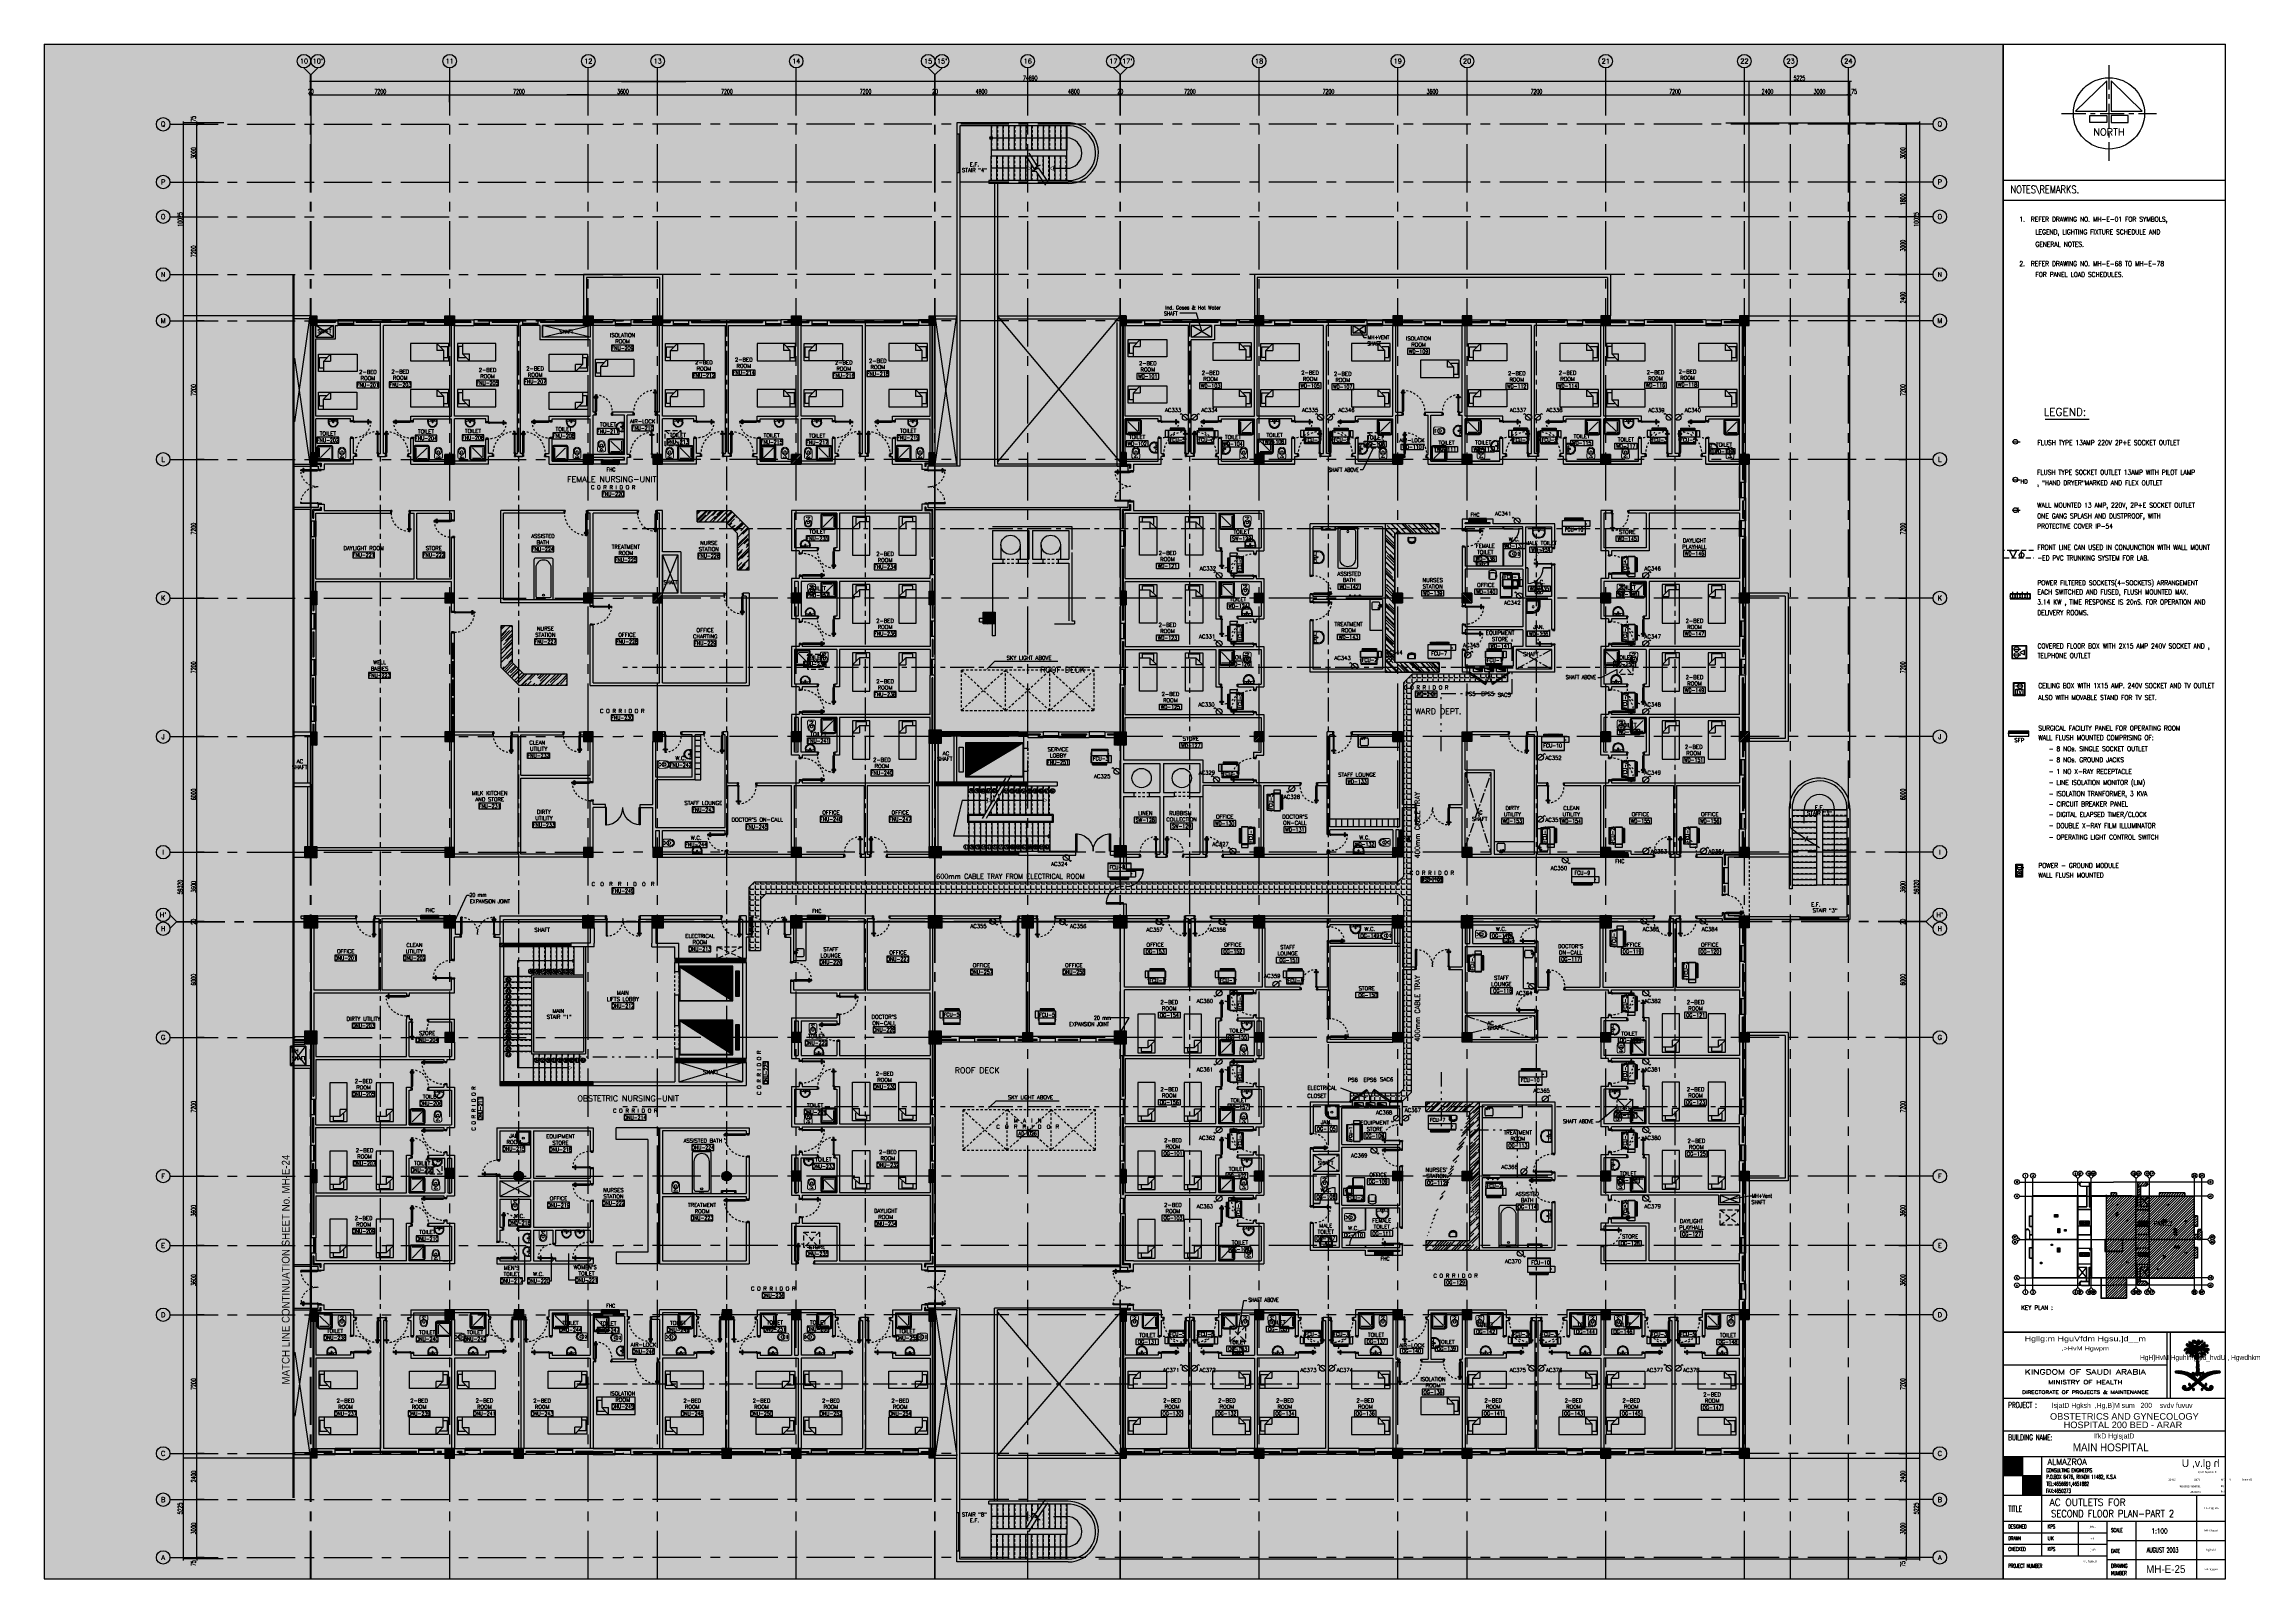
# Paper-space layout 'Layout1' of a CAD drawing. Extents: x 0 to 114, y 0 to 80.
# The model-space entities are those that its viewports show. They can reach past a viewport. Long polylines and large blocks are cut down to what shows.
import ezdxf
from ezdxf.enums import TextEntityAlignment as Align

# ---------------------------------------------------------------- set-up
doc = ezdxf.new("R2010")
doc.units = 0
doc.header["$MEASUREMENT"] = 0
doc.header["$PDMODE"] = 34
for name, pattern in [('2DASHES', [1.7, 0.75, -0.25, 0.1, -0.25, 0.1, -0.25]), ('CENTER', [2, 1.25, -0.25, 0.25, -0.25]), ('CENTER2', [1.125, 0.75, -0.125, 0.125, -0.125]), ('CENTERX2', [4, 2.5, -0.5, 0.5, -0.5]), ('DASHED', [0.75, 0.5, -0.25]), ('HIDDEN', [0.375, 0.25, -0.125]), ('HIDDEN2', [0.1875, 0.125, -0.0625])]:
    doc.linetypes.add(name, pattern=pattern)
doc.layers.get('0').update_dxf_attribs({"color": 11, "linetype": 'CONTINUOUS'})
doc.layers.get('DEFPOINTS').update_dxf_attribs({"color": 11, "linetype": 'CONTINUOUS'})
for name, color, linetype in [('A-FUR-ACCES', 11, 'CONTINUOUS'), ('A-TILES', 11, 'CONTINUOUS'), ('AX', 11, 'CONTINUOUS'), ('AX-CR', 11, 'CONTINUOUS'), ('AX-DIM', 11, 'CONTINUOUS'), ('AX-TXT', 11, 'CONTINUOUS'), ('AXES', 11, 'CENTERX2'), ('AXES1', 11, 'CENTER'), ('BORDER', 11, 'CONTINUOUS'), ('COL', 11, 'CONTINUOUS'), ('COUNTER', 11, 'CONTINUOUS'), ('DIM', 11, 'CONTINUOUS'), ('DOOR', 11, 'CONTINUOUS'), ('E-CLINE', 2, 'CONTINUOUS'), ('E-HLINE', 2, 'HIDDEN'), ('E-LEGEND', 4, 'CONTINUOUS'), ('E-PANELBX', 3, 'CONTINUOUS'), ('E-SOCKETS', 4, 'CONTINUOUS'), ('E-TEXT', 4, 'CONTINUOUS'), ('E-TRAY', 2, 'CONTINUOUS'), ('E-WI', 6, 'CONTINUOUS'), ('EJ', 11, 'CONTINUOUS'), ('ele', 11, 'CONTINUOUS'), ('ELEV', 11, 'CONTINUOUS'), ('FCU', 7, 'CONTINUOUS'), ('FHC', 11, 'CONTINUOUS'), ('FIX', 11, 'CONTINUOUS'), ('FMCHAIR', 11, 'CONTINUOUS'), ('FMDESK', 11, 'CONTINUOUS'), ('FUR', 11, 'CONTINUOUS'), ('HAT', 11, 'CONTINUOUS'), ('Hatch', 11, 'CONTINUOUS'), ('HIDDEN', 11, 'HIDDEN2'), ('IND-ES-L', 11, '2DASHES'), ('INSUL', 11, 'CONTINUOUS'), ('KeyPlan', 11, 'CONTINUOUS'), ('LIFTS', 11, 'CONTINUOUS'), ('Locker', 11, 'CONTINUOUS'), ('M-TEXT', 2, 'CONTINUOUS'), ('ME-FIX', 11, 'CONTINUOUS'), ('NON-MEDICAL', 11, 'CONTINUOUS'), ('NORTH', 11, 'CONTINUOUS'), ('PART', 11, 'CONTINUOUS'), ('PROJ-L', 11, 'CONTINUOUS'), ('RM-BOX', 11, 'CONTINUOUS'), ('RM-IND', 11, 'CONTINUOUS'), ('RM-NAME', 11, 'CONTINUOUS'), ('RM-NO', 11, 'CONTINUOUS'), ('ROOF', 11, 'CONTINUOUS'), ('SHAFT', 11, 'CONTINUOUS'), ('STR', 11, 'CONTINUOUS'), ('STR-H', 11, 'HIDDEN2'), ('SUNI-FUR', 11, 'CONTINUOUS'), ('TEXT', 11, 'CONTINUOUS'), ('TITLE', 4, 'CONTINUOUS'), ('TXT', 11, 'CONTINUOUS'), ('TXT1', 11, 'CONTINUOUS'), ('WALL', 11, 'CONTINUOUS'), ('WALL-F', 11, 'CONTINUOUS'), ('WIN', 11, 'CONTINUOUS')]:
    doc.layers.add(name, color=color, linetype=linetype)
doc.styles.add('ABORD1', font='XARB.shx', dxfattribs={"height": 500})
doc.styles.add('DIM7', font='simplex.shx', dxfattribs={"width": 0.8})
doc.styles.add('Easy', font='xarb.shx', dxfattribs={"width": 0.8, "height": 350})
doc.styles.add('EBORD1', font='ROMANS.shx', dxfattribs={"width": 0.75, "height": 200})
doc.styles.add('EBORD2', font='romand', dxfattribs={"height": 250})
doc.styles.add('EBORD3', font='romant', dxfattribs={"height": 0.2})
doc.styles.add('KUFI', font='KUFI-SLD.shx')
doc.styles.add('ROMANC', font='romanc', dxfattribs={"height": 0.1})
doc.styles.add('ROMANS', font='ROMANS.shx', dxfattribs={"width": 0.6})
doc.styles.add('S', font='ROMANS.SHX')
doc.styles.add('SIMPLEX', font='simplex.shx', dxfattribs={"width": 0.8})
doc.styles.add('TTXT', font='swisse.ttf', dxfattribs={"width": 0.6})
doc.dimstyles.new('DIM-OUT', dxfattribs={"dimscale": 0, "dimtxt": 0.24, "dimasz": 0.08, "dimexe": 0.02, "dimexo": 0.02, "dimgap": 0.05, "dimtad": 1, "dimdec": 0, "dimlfac": 1000, "dimzin": 0, "dimdsep": 46, "dimtxsty": 'ROMANS', "dimblk1": 'ARCHTICK', "dimblk2": 'ARCHTICK', "dimsah": 1, "dimcen": 0.01, "dimdle": 0.08, "dimclrd": 7, "dimclre": 7, "dimclrt": 2, "dimadec": 0, "dimazin": 0, "dimtp": 2, "dimtm": 2, "dimtfac": 0.114286, "dimtdec": 0, "dimtix": 1, "dimtmove": 2, "dimatfit": 3, "dimldrblk": 'ARCHTICK', "dimfxl": 0, "dimtolj": 1, "dimtzin": 0, "dimarcsym": 0})
doc.dimstyles.new('DIM7', dxfattribs={"dimtxt": 0.24, "dimasz": 0.08, "dimexe": 0.07, "dimexo": 0.05, "dimgap": 0.07, "dimtad": 1, "dimzin": 0, "dimdsep": 46, "dimtxsty": 'SIMPLEX', "dimblk": 'ARCHTICK', "dimcen": 0.05, "dimdle": 0.05, "dimclrd": 4, "dimclre": 4, "dimclrt": 2, "dimadec": 0, "dimazin": 0, "dimtp": 2, "dimtm": 2, "dimtfac": 0.114286, "dimtix": 1, "dimtmove": 2, "dimatfit": 3, "dimldrblk": 'DOT', "dimfxl": 0, "dimtolj": 1, "dimtzin": 0, "dimarcsym": 0})
pattern_1 = [(45, (1e-08, -18.84286), (-0.06629126, 0.06629126), [])]
pattern_2 = [(45, (-187159.60524, -17370.283364), (-0.0265165042945, 0.0265165042945), [])]
pattern_3 = [(135, (89000.59038, 39919.887153), (0.026516504, 0.026516504), [])]
pattern_4 = [(45, (88602.27408, 39809.97983), (0.25455844, 0.6788225), [4.5, -0.6, 1.5, -0.3]), (45, (88602.45015, 39810.36803), (-0.49426764, 0.07000357), [0.9, -0.099, 1.8, -0.225]), (45, (88602.19983, 39810.2662), (0.96095812, 1.24521504), [2.4, -0.42, 1.2, -0.3])]
pattern_5 = [(45, (88602.274076, 39904.688557), (-0.0265165043, 0.0265165043), [])]
pattern_6 = [(0, (0, 0), (0, 0.275), [0.2, -0.075]), (90, (0, 0), (-0.275, 2e-17), [0.2, -0.075])]

# ---------------------------------------------------------------- blocks, each defined once
blk = doc.blocks.new('*X192')
at = {"color": 0}
for p, q in [((19.512, 40.867), (19.525, 40.88)), ((19.514, 40.851), (19.545, 40.882)), ((19.525, 40.844), (19.565, 40.884)), ((19.54, 40.842), (19.583, 40.885)), ((19.555, 40.839), (19.601, 40.885)), ((19.571, 40.837), (19.619, 40.885)), ((19.586, 40.835), (19.635, 40.884)), ((19.602, 40.832), (19.652, 40.883)), ((19.617, 40.83), (19.668, 40.881)), ((19.632, 40.828), (19.683, 40.879)), ((19.648, 40.825), (19.699, 40.876)), ((19.663, 40.823), (19.713, 40.874)), ((19.678, 40.821), (19.728, 40.87)), ((19.693, 40.817), (19.742, 40.867)), ((19.706, 40.813), (19.756, 40.863)), ((19.718, 40.808), (19.769, 40.859)), ((19.731, 40.803), (19.783, 40.854)), ((19.744, 40.798), (19.796, 40.85)), ((19.757, 40.794), (19.808, 40.845)), ((19.77, 40.789), (19.821, 40.84)), ((19.783, 40.784), (19.833, 40.834)), ((19.796, 40.779), (19.845, 40.828)), ((19.796, 40.443), (20.131, 40.779)), ((19.807, 40.773), (19.857, 40.822)), ((19.817, 40.765), (19.868, 40.816)), ((19.817, 40.447), (20.182, 40.812)), ((19.828, 40.758), (19.879, 40.81)), ((19.838, 40.751), (19.891, 40.803)), ((19.847, 40.459), (20.219, 40.831)), ((19.848, 40.743), (19.901, 40.796)), ((19.858, 40.736), (19.912, 40.789)), ((19.869, 40.728), (19.922, 40.782)), ((19.879, 40.721), (19.933, 40.775)), ((19.889, 40.714), (19.943, 40.767)), ((19.9, 40.706), (19.952, 40.759)), ((19.91, 40.699), (19.962, 40.751)), ((19.92, 40.692), (19.971, 40.743)), ((19.931, 40.684), (19.981, 40.734)), ((19.941, 40.677), (19.99, 40.725)), ((19.95, 40.544), (20.251, 40.845)), ((19.951, 40.67), (19.998, 40.717)), ((19.962, 40.662), (20.007, 40.707)), ((19.972, 40.655), (20.015, 40.698)), ((19.982, 40.648), (20.024, 40.689)), ((20.03, 40.607), (20.279, 40.855)), ((20.12, 40.679), (20.304, 40.864)), ((20.183, 40.724), (20.328, 40.87)), ((20.244, 40.768), (20.351, 40.875)), ((20.272, 40.778), (20.372, 40.879)), ((20.3, 40.788), (20.393, 40.881)), ((20.327, 40.798), (20.412, 40.883)), ((20.355, 40.808), (20.431, 40.884)), ((20.382, 40.818), (20.45, 40.885)), ((20.404, 40.821), (20.467, 40.885)), ((20.425, 40.825), (20.484, 40.884)), ((20.447, 40.829), (20.501, 40.883)), ((20.468, 40.833), (20.517, 40.882)), ((20.489, 40.836), (20.533, 40.88)), ((20.511, 40.84), (20.543, 40.873)), ((20.532, 40.844), (20.547, 40.858)), ((19.68, 40.504), (19.725, 40.55)), ((19.684, 40.491), (19.739, 40.546)), ((19.684, 40.526), (19.704, 40.546)), ((19.691, 40.48), (19.75, 40.539)), ((19.7, 40.472), (19.724, 40.495)), ((19.711, 40.464), (19.734, 40.488)), ((19.722, 40.458), (19.748, 40.484)), ((19.734, 40.452), (19.765, 40.483)), ((19.746, 40.517), (19.757, 40.529)), ((19.747, 40.448), (19.786, 40.486)), ((19.757, 40.51), (19.762, 40.516)), ((19.762, 40.444), (19.828, 40.511)), ((19.778, 40.443), (19.894, 40.559)), ((19.82, 40.573), (19.844, 40.597)), ((19.826, 40.562), (19.855, 40.591)), ((19.838, 40.556), (19.861, 40.579)), ((19.85, 40.55), (19.863, 40.564)), ((19.857, 40.54), (19.871, 40.554)), ((19.896, 40.491), (19.912, 40.507)), ((19.905, 40.482), (19.918, 40.495)), ((19.911, 40.47), (19.928, 40.487)), ((19.913, 40.455), (19.941, 40.483)), ((19.922, 40.446), (19.95, 40.474)), ((19.94, 40.446), (19.95, 40.456)), ((20.04, 40.599), (20.076, 40.635)), ((20.049, 40.591), (20.085, 40.627)), ((20.059, 40.583), (20.094, 40.618)), ((20.069, 40.575), (20.104, 40.61)), ((20.079, 40.568), (20.113, 40.601)), ((20.09, 40.56), (20.123, 40.593)), ((20.099, 40.552), (20.132, 40.585)), ((20.108, 40.473), (20.119, 40.484)), ((20.109, 40.456), (20.237, 40.584)), ((20.109, 40.544), (20.142, 40.577)), ((20.117, 40.447), (20.155, 40.484)), ((20.118, 40.536), (20.152, 40.569)), ((20.128, 40.528), (20.161, 40.561)), ((20.133, 40.445), (20.147, 40.458)), ((20.137, 40.52), (20.171, 40.554)), ((20.146, 40.51), (20.23, 40.594)), ((20.159, 40.488), (20.202, 40.531)), ((20.175, 40.487), (20.212, 40.524)), ((20.185, 40.479), (20.222, 40.516)), ((20.194, 40.47), (20.233, 40.509)), ((20.198, 40.58), (20.215, 40.597)), ((20.205, 40.463), (20.243, 40.502)), ((20.216, 40.457), (20.254, 40.495)), ((20.228, 40.451), (20.265, 40.489)), ((20.241, 40.447), (20.279, 40.485)), ((20.256, 40.444), (20.295, 40.483)), ((20.272, 40.443), (20.315, 40.485)), ((20.291, 40.444), (20.374, 40.527)), ((20.297, 40.521), (20.325, 40.548)), ((20.311, 40.517), (20.344, 40.549)), ((20.313, 40.448), (20.378, 40.513)), ((20.328, 40.515), (20.357, 40.545)), ((20.335, 40.505), (20.367, 40.537)), ((20.346, 40.463), (20.375, 40.492))]:
    blk.add_line(p, q, dxfattribs=at)
blk = doc.blocks.new('*X193')
at = {"color": 0}
for p, q in [((19.717, 41.354), (19.752, 41.389)), ((19.727, 41.347), (19.786, 41.406)), ((19.758, 41.29), (19.869, 41.4)), ((19.759, 41.308), (19.81, 41.359)), ((19.763, 41.365), (19.805, 41.407)), ((19.764, 41.278), (19.883, 41.397)), ((19.767, 41.475), (19.79, 41.498)), ((19.771, 41.461), (19.802, 41.493)), ((19.776, 41.272), (19.818, 41.314)), ((19.781, 41.454), (19.814, 41.487)), ((19.787, 41.371), (19.824, 41.408)), ((19.794, 41.449), (19.827, 41.482)), ((19.808, 41.445), (19.839, 41.476)), ((19.808, 41.374), (19.842, 41.409)), ((19.817, 41.366), (19.857, 41.406)), ((19.822, 41.442), (19.851, 41.471)), ((19.824, 41.532), (19.84, 41.548)), ((19.825, 41.286), (19.874, 41.335)), ((19.829, 41.52), (19.852, 41.543)), ((19.83, 41.273), (19.9, 41.343)), ((19.835, 41.437), (19.863, 41.465)), ((19.839, 41.512), (19.865, 41.538)), ((19.848, 41.432), (19.875, 41.459)), ((19.85, 41.505), (19.878, 41.533)), ((19.85, 41.223), (19.871, 41.243)), ((19.857, 41.247), (20.048, 41.438)), ((19.86, 41.427), (19.887, 41.454)), ((19.861, 41.498), (19.889, 41.526)), ((19.867, 41.292), (19.915, 41.34)), ((19.871, 41.491), (19.898, 41.518)), ((19.871, 41.367), (19.9, 41.396)), ((19.879, 41.428), (19.899, 41.448)), ((19.882, 41.484), (19.907, 41.509)), ((19.883, 41.291), (19.928, 41.336)), ((19.893, 41.477), (19.915, 41.5)), ((19.893, 41.424), (19.909, 41.441)), ((19.894, 41.266), (20.064, 41.436)), ((19.897, 41.216), (19.933, 41.252)), ((19.9, 41.556), (19.922, 41.577)), ((19.9, 41.378), (19.94, 41.418)), ((19.901, 41.397), (19.929, 41.425)), ((19.903, 41.417), (19.919, 41.433)), ((19.903, 41.24), (19.949, 41.285)), ((19.903, 41.204), (19.923, 41.225)), ((19.904, 41.471), (19.924, 41.49)), ((19.906, 41.19), (19.917, 41.201)), ((19.907, 41.545), (19.94, 41.577)), ((19.915, 41.464), (19.932, 41.481)), ((19.916, 41.536), (19.959, 41.579)), ((19.916, 41.271), (20.154, 41.509)), ((19.916, 41.376), (19.952, 41.412)), ((19.925, 41.527), (19.972, 41.574)), ((19.926, 41.457), (19.941, 41.472)), ((19.927, 41.37), (20.02, 41.463)), ((19.933, 41.359), (20.032, 41.458)), ((19.935, 41.519), (19.981, 41.565)), ((19.937, 41.451), (19.951, 41.465)), ((19.937, 41.345), (20.044, 41.452)), ((19.947, 41.513), (19.99, 41.557)), ((19.947, 41.443), (19.962, 41.458)), ((19.949, 41.215), (20.038, 41.304)), ((19.95, 41.198), (20.044, 41.292)), ((19.953, 41.184), (20.046, 41.277)), ((19.956, 41.435), (19.978, 41.456)), ((19.956, 41.293), (20.071, 41.408)), ((19.957, 41.24), (19.975, 41.259)), ((19.96, 41.173), (20.049, 41.262)), ((19.964, 41.425), (20.017, 41.478)), ((19.966, 41.515), (20, 41.549)), ((19.969, 41.289), (20.069, 41.388)), ((19.97, 41.166), (20.053, 41.249)), ((19.975, 41.277), (20.086, 41.388)), ((19.975, 41.259), (20.037, 41.321)), ((19.98, 41.511), (20.056, 41.588)), ((19.981, 41.159), (20.057, 41.235)), ((19.988, 41.502), (20.068, 41.582)), ((19.991, 41.487), (20.063, 41.559)), ((19.992, 41.47), (20.073, 41.551)), ((20, 41.16), (20.061, 41.221)), ((20.006, 41.148), (20.065, 41.208)), ((20.025, 41.574), (20.04, 41.589)), ((20.042, 41.503), (20.097, 41.557)), ((20.044, 41.487), (20.133, 41.576)), ((20.054, 41.178), (20.069, 41.194)), ((20.063, 41.346), (20.11, 41.394)), ((20.068, 41.493), (20.093, 41.518)), ((20.075, 41.412), (20.192, 41.529)), ((20.08, 41.346), (20.133, 41.399)), ((20.095, 41.344), (20.097, 41.345)), ((20.097, 41.523), (20.144, 41.569)), ((20.108, 41.428), (20.202, 41.521)), ((20.115, 41.364), (20.154, 41.402)), ((20.13, 41.431), (20.171, 41.473)), ((20.131, 41.362), (20.171, 41.402)), ((20.132, 41.54), (20.15, 41.557)), ((20.144, 41.357), (20.189, 41.402)), ((20.151, 41.435), (20.19, 41.474)), ((20.153, 41.349), (20.207, 41.403)), ((20.163, 41.341), (20.225, 41.403)), ((20.171, 41.437), (20.208, 41.474)), ((20.171, 41.332), (20.203, 41.363)), ((20.18, 41.322), (20.213, 41.356)), ((20.191, 41.44), (20.224, 41.473)), ((20.192, 41.316), (20.225, 41.349)), ((20.201, 41.502), (20.202, 41.504)), ((20.21, 41.317), (20.236, 41.343)), ((20.212, 41.443), (20.242, 41.473)), ((20.212, 41.372), (20.241, 41.401)), ((20.225, 41.315), (20.247, 41.336)), ((20.227, 41.369), (20.252, 41.394)), ((20.234, 41.448), (20.258, 41.472)), ((20.239, 41.311), (20.256, 41.328)), ((20.242, 41.366), (20.264, 41.389)), ((20.247, 41.442), (20.263, 41.459)), ((20.247, 41.301), (20.264, 41.318)), ((20.255, 41.292), (20.27, 41.307)), ((20.256, 41.363), (20.278, 41.385)), ((20.271, 41.361), (20.288, 41.378)), ((20.288, 41.36), (20.292, 41.364)), ((19.9, 40.83), (19.92, 40.851)), ((19.905, 40.818), (19.931, 40.844)), ((19.912, 40.807), (19.946, 40.841)), ((19.92, 40.798), (19.962, 40.839)), ((19.931, 40.79), (19.983, 40.843)), ((19.95, 40.792), (20.066, 40.907)), ((19.964, 40.788), (20.06, 40.885)), ((19.985, 40.792), (20.061, 40.867)), ((19.99, 40.85), (20.072, 40.932)), ((19.994, 40.977), (20.059, 41.042)), ((19.994, 40.96), (20.06, 41.026)), ((19.997, 40.945), (20.062, 41.01)), ((19.998, 40.787), (20.066, 40.855)), ((20, 41.001), (20.057, 41.058)), ((20.001, 40.931), (20.061, 40.991)), ((20.001, 40.878), (20.062, 40.939)), ((20.003, 41.092), (20.042, 41.131)), ((20.003, 41.075), (20.045, 41.117)), ((20.003, 41.057), (20.047, 41.101)), ((20.003, 41.04), (20.053, 41.089)), ((20.003, 41.022), (20.056, 41.075)), ((20.004, 40.916), (20.058, 40.971)), ((20.005, 40.9), (20.056, 40.951)), ((20.008, 41.133), (20.042, 41.167)), ((20.01, 40.781), (20.076, 40.847)), ((20.012, 41.119), (20.04, 41.147)), ((20.02, 40.774), (20.036, 40.789)), ((20.048, 40.802), (20.09, 40.844)), ((20.058, 40.794), (20.111, 40.847)), ((20.069, 40.788), (20.131, 40.85)), ((20.084, 40.784), (20.093, 40.794)), ((20.116, 40.817), (20.157, 40.857)), ((20.128, 40.811), (20.166, 40.849)), ((20.142, 40.807), (20.161, 40.827))]:
    blk.add_line(p, q, dxfattribs=at)
blk = doc.blocks.new('*X195')
at = {"color": 0}
for p, q in [((20.11, 41.323), (20.118, 41.331)), ((20.114, 41.309), (20.128, 41.323)), ((20.12, 41.298), (20.138, 41.316)), ((20.131, 41.291), (20.148, 41.308)), ((20.142, 41.284), (20.158, 41.301)), ((20.152, 41.277), (20.168, 41.293)), ((20.158, 41.266), (20.178, 41.285)), ((20.164, 41.254), (20.188, 41.277)), ((20.174, 41.246), (20.196, 41.268)), ((20.187, 41.241), (20.204, 41.259)), ((20.199, 41.236), (20.205, 41.241))]:
    blk.add_line(p, q, dxfattribs=at)
blk = doc.blocks.new('*X194')
at = {"color": 0}
for p, q in [((20.076, 41.289), (20.089, 41.302)), ((20.082, 41.277), (20.096, 41.292)), ((20.09, 41.268), (20.104, 41.282)), ((20.099, 41.259), (20.111, 41.271)), ((20.106, 41.249), (20.119, 41.261)), ((20.107, 41.232), (20.126, 41.251)), ((20.111, 41.218), (20.133, 41.24)), ((20.117, 41.207), (20.139, 41.229)), ((20.127, 41.198), (20.146, 41.217)), ((20.139, 41.193), (20.152, 41.206))]:
    blk.add_line(p, q, dxfattribs=at)
blk = doc.blocks.new('RM1')
at = {"layer": 'RM-BOX'}
blk.add_lwpolyline([(570, -200), (-570, -200), (-570, -500), (570, -500)], close=True, dxfattribs=at)
at = {"layer": 'RM-NAME', "style": 'ROMANS'}
for tag, p in [('ROOMNAME1', (0, 324)), ('ROOMNAME2', (0, 0))]:
    blk.add_attdef(tag, text='', height=200, dxfattribs=at).set_placement(p, align=Align.MIDDLE)
at = {"layer": 'RM-NO', "style": 'ROMANS', "width": 0.8}
blk.add_attdef('ROOMNO', text='', height=200, dxfattribs=at).set_placement((0, -350), align=Align.MIDDLE)
blk = doc.blocks.new('_ARCHTICK')
at = {"color": 0, "linetype": 'ByBlock', "const_width": 0.15}
blk.add_lwpolyline([(-0.5, -0.5), (0.5, 0.5)], dxfattribs=at)
blk = doc.blocks.new('*D183')
at = {"layer": 'AX-DIM', "color": 7, "lineweight": -2}
for p, q in [((88943.63, 39928.23), (88944.33, 39928.23)), ((88944.31, 39928.31), (88944.31, 39922.92)), ((88901.69, 39923), (88944.33, 39923))]:
    blk.add_line(p, q, dxfattribs=at)
at = {"layer": 'DEFPOINTS', "color": 0}
for p in [(88943.61, 39928.23), (88901.67, 39923), (88944.31, 39923)]:
    blk.add_point(p, dxfattribs=at)
at = {"layer": 'AX-DIM', "color": 7, "lineweight": -2, "xscale": 0.08, "yscale": 0.08, "zscale": 0.08}
for p, rotation in [((88944.31, 39928.23), 90), ((88944.31, 39923), 270)]:
    blk.add_blockref('_ARCHTICK', p, dxfattribs=dict(at, rotation=rotation))
at = {"layer": 'AX-DIM', "color": 2, "insert": (88944.14, 39925.62), "char_height": 0.24, "attachment_point": 5, "rotation": 90, "style": 'ROMANS'}
blk.add_mtext('\\A1;5225', dxfattribs=at)
blk = doc.blocks.new('*D140')
at = {"layer": 'AX-DIM', "color": 7, "lineweight": -2}
for p, q in [((88934.24, 39997.57), (88944.33, 39997.57)), ((88944.31, 39997.65), (88944.31, 39987.47)), ((88943.63, 39987.55), (88944.33, 39987.55))]:
    blk.add_line(p, q, dxfattribs=at)
at = {"layer": 'DEFPOINTS', "color": 0}
for p in [(88934.22, 39997.57), (88943.61, 39987.55), (88944.31, 39987.55)]:
    blk.add_point(p, dxfattribs=at)
at = {"layer": 'AX-DIM', "color": 7, "lineweight": -2, "xscale": 0.08, "yscale": 0.08, "zscale": 0.08}
for p, rotation in [((88944.31, 39997.57), 90), ((88944.31, 39987.55), 270)]:
    blk.add_blockref('_ARCHTICK', p, dxfattribs=dict(at, rotation=rotation))
at = {"layer": 'AX-DIM', "color": 2, "insert": (88944.14, 39992.56), "char_height": 0.24, "attachment_point": 5, "rotation": 90, "style": 'ROMANS'}
blk.add_mtext('\\A1;10025', dxfattribs=at)
blk = doc.blocks.new('*D143')
at = {"layer": 'AX-DIM', "color": 7, "lineweight": -2}
for p, q in [((88920.73, 39999.03), (88928.09, 39999.03)), ((88920.81, 39998.65), (88920.81, 39999.05)), ((88928.01, 39998.65), (88928.01, 39999.05))]:
    blk.add_line(p, q, dxfattribs=at)
at = {"layer": 'DEFPOINTS', "color": 0}
for p in [(88920.81, 39998.63), (88928.01, 39999.03), (88928.01, 39998.63)]:
    blk.add_point(p, dxfattribs=at)
at = {"layer": 'AX-DIM', "color": 7, "lineweight": -2, "xscale": 0.08, "yscale": 0.08, "zscale": 0.08, "rotation": 180}
blk.add_blockref('_ARCHTICK', (88920.81, 39999.03), dxfattribs=at)
at = {"layer": 'AX-DIM', "color": 7, "lineweight": -2, "xscale": 0.08, "yscale": 0.08, "zscale": 0.08}
blk.add_blockref('_ARCHTICK', (88928.01, 39999.03), dxfattribs=at)
at = {"layer": 'AX-DIM', "color": 2, "insert": (88924.41, 39999.2), "char_height": 0.24, "attachment_point": 5, "style": 'ROMANS'}
blk.add_mtext('\\A1;7200', dxfattribs=at)
blk = doc.blocks.new('*D118')
at = {"layer": 'AX-DIM', "color": 7, "lineweight": -2}
for p, q in [((88860.69, 39999.73), (88935.54, 39999.73)), ((88860.77, 39995.09), (88860.77, 39999.75)), ((88935.46, 39987.57), (88935.46, 39999.75))]:
    blk.add_line(p, q, dxfattribs=at)
at = {"layer": 'DEFPOINTS', "color": 0}
for p in [(88935.46, 39999.73), (88860.77, 39995.07), (88935.46, 39987.55)]:
    blk.add_point(p, dxfattribs=at)
at = {"layer": 'AX-DIM', "color": 7, "lineweight": -2, "xscale": 0.08, "yscale": 0.08, "zscale": 0.08, "rotation": 180}
blk.add_blockref('_ARCHTICK', (88860.77, 39999.73), dxfattribs=at)
at = {"layer": 'AX-DIM', "color": 7, "lineweight": -2, "xscale": 0.08, "yscale": 0.08, "zscale": 0.08}
blk.add_blockref('_ARCHTICK', (88935.46, 39999.73), dxfattribs=at)
at = {"layer": 'AX-DIM', "color": 2, "insert": (88898.12, 39999.9), "char_height": 0.24, "attachment_point": 5, "style": 'ROMANS'}
blk.add_mtext('\\A1;74690', dxfattribs=at)
blk = doc.blocks.new('*D142')
at = {"layer": 'AX-DIM', "color": 7, "lineweight": -2}
for p, q in [((88875.09, 39999.03), (88878.85, 39999.03)), ((88875.17, 39998.65), (88875.17, 39999.05)), ((88878.77, 39998.65), (88878.77, 39999.05))]:
    blk.add_line(p, q, dxfattribs=at)
at = {"layer": 'DEFPOINTS', "color": 0}
for p in [(88875.17, 39998.63), (88878.77, 39999.03), (88878.77, 39998.63)]:
    blk.add_point(p, dxfattribs=at)
at = {"layer": 'AX-DIM', "color": 7, "lineweight": -2, "xscale": 0.08, "yscale": 0.08, "zscale": 0.08, "rotation": 180}
blk.add_blockref('_ARCHTICK', (88875.17, 39999.03), dxfattribs=at)
at = {"layer": 'AX-DIM', "color": 7, "lineweight": -2, "xscale": 0.08, "yscale": 0.08, "zscale": 0.08}
blk.add_blockref('_ARCHTICK', (88878.77, 39999.03), dxfattribs=at)
at = {"layer": 'AX-DIM', "color": 2, "insert": (88876.97, 39999.2), "char_height": 0.24, "attachment_point": 5, "style": 'ROMANS'}
blk.add_mtext('\\A1;3600', dxfattribs=at)
blk = doc.blocks.new('*D179')
at = {"layer": 'AX-DIM', "color": 7, "lineweight": -2}
for p, q in [((88875.09, 39999.03), (88878.85, 39999.03)), ((88875.17, 39998.65), (88875.17, 39999.05)), ((88878.77, 39998.65), (88878.77, 39999.05))]:
    blk.add_line(p, q, dxfattribs=at)
at = {"layer": 'DEFPOINTS', "color": 0}
for p in [(88875.17, 39998.63), (88878.77, 39999.03), (88878.77, 39998.63)]:
    blk.add_point(p, dxfattribs=at)
at = {"layer": 'AX-DIM', "color": 7, "lineweight": -2, "xscale": 0.08, "yscale": 0.08, "zscale": 0.08, "rotation": 180}
blk.add_blockref('_ARCHTICK', (88875.17, 39999.03), dxfattribs=at)
at = {"layer": 'AX-DIM', "color": 7, "lineweight": -2, "xscale": 0.08, "yscale": 0.08, "zscale": 0.08}
blk.add_blockref('_ARCHTICK', (88878.77, 39999.03), dxfattribs=at)
at = {"layer": 'AX-DIM', "color": 2, "insert": (88876.97, 39999.2), "char_height": 0.24, "attachment_point": 5, "style": 'ROMANS'}
blk.add_mtext('\\A1;3600', dxfattribs=at)
blk = doc.blocks.new('*D180')
at = {"layer": 'AX-DIM', "color": 7, "lineweight": -2}
for p, q in [((88875.09, 39999.03), (88878.85, 39999.03)), ((88875.17, 39998.65), (88875.17, 39999.05)), ((88878.77, 39998.65), (88878.77, 39999.05))]:
    blk.add_line(p, q, dxfattribs=at)
at = {"layer": 'DEFPOINTS', "color": 0}
for p in [(88875.17, 39998.63), (88878.77, 39999.03), (88878.77, 39998.63)]:
    blk.add_point(p, dxfattribs=at)
at = {"layer": 'AX-DIM', "color": 7, "lineweight": -2, "xscale": 0.08, "yscale": 0.08, "zscale": 0.08, "rotation": 180}
blk.add_blockref('_ARCHTICK', (88875.17, 39999.03), dxfattribs=at)
at = {"layer": 'AX-DIM', "color": 7, "lineweight": -2, "xscale": 0.08, "yscale": 0.08, "zscale": 0.08}
blk.add_blockref('_ARCHTICK', (88878.77, 39999.03), dxfattribs=at)
at = {"layer": 'AX-DIM', "color": 2, "insert": (88876.97, 39999.2), "char_height": 0.24, "attachment_point": 5, "style": 'ROMANS'}
blk.add_mtext('\\A1;3600', dxfattribs=at)
blk = doc.blocks.new('*D178')
at = {"layer": 'AX-DIM', "color": 7, "lineweight": -2}
for p, q in [((88860.75, 39999.03), (88860.67, 39999.03)), ((88860.75, 39998.65), (88860.75, 39999.05)), ((88860.75, 39999.03), (88860.77, 39999.03)), ((88860.77, 39998.65), (88860.77, 39999.05)), ((88860.77, 39999.03), (88860.85, 39999.03))]:
    blk.add_line(p, q, dxfattribs=at)
at = {"layer": 'DEFPOINTS', "color": 0}
for p in [(88860.75, 39998.63), (88860.77, 39999.03), (88860.77, 39998.63)]:
    blk.add_point(p, dxfattribs=at)
at = {"layer": 'AX-DIM', "color": 7, "lineweight": -2, "xscale": 0.08, "yscale": 0.08, "zscale": 0.08}
blk.add_blockref('_ARCHTICK', (88860.75, 39999.03), dxfattribs=at)
at = {"layer": 'AX-DIM', "color": 7, "lineweight": -2, "xscale": 0.08, "yscale": 0.08, "zscale": 0.08, "rotation": 180}
blk.add_blockref('_ARCHTICK', (88860.77, 39999.03), dxfattribs=at)
at = {"layer": 'AX-DIM', "color": 2, "insert": (88860.76, 39999.2), "char_height": 0.24, "attachment_point": 5, "style": 'ROMANS'}
blk.add_mtext('\\A1;20', dxfattribs=at)
blk = doc.blocks.new('*D177')
at = {"layer": 'AX-DIM', "color": 7, "lineweight": -2}
for p, q in [((88860.69, 39999.03), (88868.05, 39999.03)), ((88860.77, 39998.65), (88860.77, 39999.05)), ((88867.97, 39998.65), (88867.97, 39999.05))]:
    blk.add_line(p, q, dxfattribs=at)
at = {"layer": 'DEFPOINTS', "color": 0}
for p in [(88860.77, 39998.63), (88867.97, 39999.03), (88867.97, 39998.63)]:
    blk.add_point(p, dxfattribs=at)
at = {"layer": 'AX-DIM', "color": 7, "lineweight": -2, "xscale": 0.08, "yscale": 0.08, "zscale": 0.08, "rotation": 180}
blk.add_blockref('_ARCHTICK', (88860.77, 39999.03), dxfattribs=at)
at = {"layer": 'AX-DIM', "color": 7, "lineweight": -2, "xscale": 0.08, "yscale": 0.08, "zscale": 0.08}
blk.add_blockref('_ARCHTICK', (88867.97, 39999.03), dxfattribs=at)
at = {"layer": 'AX-DIM', "color": 2, "insert": (88864.37, 39999.2), "char_height": 0.24, "attachment_point": 5, "style": 'ROMANS'}
blk.add_mtext('\\A1;7200', dxfattribs=at)
blk = doc.blocks.new('*D176')
at = {"layer": 'AX-DIM', "color": 7, "lineweight": -2}
for p, q in [((88867.89, 39999.03), (88875.25, 39999.03)), ((88867.97, 39998.65), (88867.97, 39999.05)), ((88875.17, 39998.65), (88875.17, 39999.05))]:
    blk.add_line(p, q, dxfattribs=at)
at = {"layer": 'DEFPOINTS', "color": 0}
for p in [(88867.97, 39998.63), (88875.17, 39999.03), (88875.17, 39998.63)]:
    blk.add_point(p, dxfattribs=at)
at = {"layer": 'AX-DIM', "color": 7, "lineweight": -2, "xscale": 0.08, "yscale": 0.08, "zscale": 0.08, "rotation": 180}
blk.add_blockref('_ARCHTICK', (88867.97, 39999.03), dxfattribs=at)
at = {"layer": 'AX-DIM', "color": 7, "lineweight": -2, "xscale": 0.08, "yscale": 0.08, "zscale": 0.08}
blk.add_blockref('_ARCHTICK', (88875.17, 39999.03), dxfattribs=at)
at = {"layer": 'AX-DIM', "color": 2, "insert": (88871.57, 39999.2), "char_height": 0.24, "attachment_point": 5, "style": 'ROMANS'}
blk.add_mtext('\\A1;7200', dxfattribs=at)
blk = doc.blocks.new('*D175')
at = {"layer": 'AX-DIM', "color": 7, "lineweight": -2}
for p, q in [((88943.61, 39994.58), (88943.61, 39992.62)), ((88943.23, 39994.5), (88943.63, 39994.5)), ((88943.23, 39992.7), (88943.63, 39992.7))]:
    blk.add_line(p, q, dxfattribs=at)
at = {"layer": 'DEFPOINTS', "color": 0}
for p in [(88943.21, 39994.5), (88943.21, 39992.7), (88943.61, 39992.7)]:
    blk.add_point(p, dxfattribs=at)
at = {"layer": 'AX-DIM', "color": 7, "lineweight": -2, "xscale": 0.08, "yscale": 0.08, "zscale": 0.08}
for p, rotation in [((88943.61, 39994.5), 90), ((88943.61, 39992.7), 270)]:
    blk.add_blockref('_ARCHTICK', p, dxfattribs=dict(at, rotation=rotation))
at = {"layer": 'AX-DIM', "color": 2, "insert": (88943.44, 39993.6), "char_height": 0.24, "attachment_point": 5, "rotation": 90, "style": 'ROMANS'}
blk.add_mtext('\\A1;1800', dxfattribs=at)
blk = doc.blocks.new('*D174')
at = {"layer": 'AX-DIM', "color": 7, "lineweight": -2}
for p, q in [((88943.23, 39992.7), (88943.63, 39992.7)), ((88943.61, 39992.78), (88943.61, 39989.62)), ((88943.23, 39989.7), (88943.63, 39989.7))]:
    blk.add_line(p, q, dxfattribs=at)
at = {"layer": 'DEFPOINTS', "color": 0}
for p in [(88943.21, 39992.7), (88943.21, 39989.7), (88943.61, 39989.7)]:
    blk.add_point(p, dxfattribs=at)
at = {"layer": 'AX-DIM', "color": 7, "lineweight": -2, "xscale": 0.08, "yscale": 0.08, "zscale": 0.08}
for p, rotation in [((88943.61, 39992.7), 90), ((88943.61, 39989.7), 270)]:
    blk.add_blockref('_ARCHTICK', p, dxfattribs=dict(at, rotation=rotation))
at = {"layer": 'AX-DIM', "color": 2, "insert": (88943.44, 39991.2), "char_height": 0.24, "attachment_point": 5, "rotation": 90, "style": 'ROMANS'}
blk.add_mtext('\\A1;3000', dxfattribs=at)
blk = doc.blocks.new('*D173')
at = {"layer": 'AX-DIM', "color": 7, "lineweight": -2}
for p, q in [((88943.23, 39997.5), (88943.63, 39997.5)), ((88943.61, 39997.58), (88943.61, 39994.42)), ((88943.23, 39994.5), (88943.63, 39994.5))]:
    blk.add_line(p, q, dxfattribs=at)
at = {"layer": 'DEFPOINTS', "color": 0}
for p in [(88943.21, 39997.5), (88943.21, 39994.5), (88943.61, 39994.5)]:
    blk.add_point(p, dxfattribs=at)
at = {"layer": 'AX-DIM', "color": 7, "lineweight": -2, "xscale": 0.08, "yscale": 0.08, "zscale": 0.08}
for p, rotation in [((88943.61, 39997.5), 90), ((88943.61, 39994.5), 270)]:
    blk.add_blockref('_ARCHTICK', p, dxfattribs=dict(at, rotation=rotation))
at = {"layer": 'AX-DIM', "color": 2, "insert": (88943.44, 39996), "char_height": 0.24, "attachment_point": 5, "rotation": 90, "style": 'ROMANS'}
blk.add_mtext('\\A1;3000', dxfattribs=at)
blk = doc.blocks.new('*D172')
at = {"layer": 'AX-DIM', "color": 7, "lineweight": -2}
for p, q in [((88940.61, 39999.03), (88940.53, 39999.03)), ((88940.61, 39998.65), (88940.61, 39999.05)), ((88940.61, 39999.03), (88940.69, 39999.03)), ((88940.69, 39998.65), (88940.69, 39999.05)), ((88940.69, 39999.03), (88940.77, 39999.03))]:
    blk.add_line(p, q, dxfattribs=at)
at = {"layer": 'DEFPOINTS', "color": 0}
for p in [(88940.61, 39998.63), (88940.69, 39999.03), (88940.69, 39998.63)]:
    blk.add_point(p, dxfattribs=at)
at = {"layer": 'AX-DIM', "color": 7, "lineweight": -2, "xscale": 0.08, "yscale": 0.08, "zscale": 0.08}
blk.add_blockref('_ARCHTICK', (88940.61, 39999.03), dxfattribs=at)
at = {"layer": 'AX-DIM', "color": 7, "lineweight": -2, "xscale": 0.08, "yscale": 0.08, "zscale": 0.08, "rotation": 180}
blk.add_blockref('_ARCHTICK', (88940.69, 39999.03), dxfattribs=at)
at = {"layer": 'AX-DIM', "color": 2, "insert": (88940.91, 39999.2), "char_height": 0.24, "attachment_point": 5, "style": 'ROMANS'}
blk.add_mtext('\\A1;75', dxfattribs=at)
blk = doc.blocks.new('*D171')
at = {"layer": 'AX-DIM', "color": 7, "lineweight": -2}
for p, q in [((88937.53, 39999.03), (88940.69, 39999.03)), ((88937.61, 39998.65), (88937.61, 39999.05)), ((88940.61, 39998.65), (88940.61, 39999.05))]:
    blk.add_line(p, q, dxfattribs=at)
at = {"layer": 'DEFPOINTS', "color": 0}
for p in [(88937.61, 39998.63), (88940.61, 39999.03), (88940.61, 39998.63)]:
    blk.add_point(p, dxfattribs=at)
at = {"layer": 'AX-DIM', "color": 7, "lineweight": -2, "xscale": 0.08, "yscale": 0.08, "zscale": 0.08, "rotation": 180}
blk.add_blockref('_ARCHTICK', (88937.61, 39999.03), dxfattribs=at)
at = {"layer": 'AX-DIM', "color": 7, "lineweight": -2, "xscale": 0.08, "yscale": 0.08, "zscale": 0.08}
blk.add_blockref('_ARCHTICK', (88940.61, 39999.03), dxfattribs=at)
at = {"layer": 'AX-DIM', "color": 2, "insert": (88939.11, 39999.2), "char_height": 0.24, "attachment_point": 5, "style": 'ROMANS'}
blk.add_mtext('\\A1;3000', dxfattribs=at)
blk = doc.blocks.new('*D170')
at = {"layer": 'AX-DIM', "color": 7, "lineweight": -2}
for p, q in [((88935.13, 39999.03), (88937.69, 39999.03)), ((88935.21, 39998.65), (88935.21, 39999.05)), ((88937.61, 39998.65), (88937.61, 39999.05))]:
    blk.add_line(p, q, dxfattribs=at)
at = {"layer": 'DEFPOINTS', "color": 0}
for p in [(88935.21, 39998.63), (88937.61, 39999.03), (88937.61, 39998.63)]:
    blk.add_point(p, dxfattribs=at)
at = {"layer": 'AX-DIM', "color": 7, "lineweight": -2, "xscale": 0.08, "yscale": 0.08, "zscale": 0.08, "rotation": 180}
blk.add_blockref('_ARCHTICK', (88935.21, 39999.03), dxfattribs=at)
at = {"layer": 'AX-DIM', "color": 7, "lineweight": -2, "xscale": 0.08, "yscale": 0.08, "zscale": 0.08}
blk.add_blockref('_ARCHTICK', (88937.61, 39999.03), dxfattribs=at)
at = {"layer": 'AX-DIM', "color": 2, "insert": (88936.41, 39999.2), "char_height": 0.24, "attachment_point": 5, "style": 'ROMANS'}
blk.add_mtext('\\A1;2400', dxfattribs=at)
blk = doc.blocks.new('*D169')
at = {"layer": 'AX-DIM', "color": 7, "lineweight": -2}
for p, q in [((88927.93, 39999.03), (88935.29, 39999.03)), ((88928.01, 39998.65), (88928.01, 39999.05)), ((88935.21, 39998.65), (88935.21, 39999.05))]:
    blk.add_line(p, q, dxfattribs=at)
at = {"layer": 'DEFPOINTS', "color": 0}
for p in [(88928.01, 39998.63), (88935.21, 39999.03), (88935.21, 39998.63)]:
    blk.add_point(p, dxfattribs=at)
at = {"layer": 'AX-DIM', "color": 7, "lineweight": -2, "xscale": 0.08, "yscale": 0.08, "zscale": 0.08, "rotation": 180}
blk.add_blockref('_ARCHTICK', (88928.01, 39999.03), dxfattribs=at)
at = {"layer": 'AX-DIM', "color": 7, "lineweight": -2, "xscale": 0.08, "yscale": 0.08, "zscale": 0.08}
blk.add_blockref('_ARCHTICK', (88935.21, 39999.03), dxfattribs=at)
at = {"layer": 'AX-DIM', "color": 2, "insert": (88931.61, 39999.2), "char_height": 0.24, "attachment_point": 5, "style": 'ROMANS'}
blk.add_mtext('\\A1;7200', dxfattribs=at)
blk = doc.blocks.new('*D168')
at = {"layer": 'AX-DIM', "color": 7, "lineweight": -2}
for p, q in [((88943.23, 39987.3), (88943.63, 39987.3)), ((88943.61, 39987.38), (88943.61, 39980.02)), ((88943.23, 39980.1), (88943.63, 39980.1))]:
    blk.add_line(p, q, dxfattribs=at)
at = {"layer": 'DEFPOINTS', "color": 0}
for p in [(88943.21, 39987.3), (88943.21, 39980.1), (88943.61, 39980.1)]:
    blk.add_point(p, dxfattribs=at)
at = {"layer": 'AX-DIM', "color": 7, "lineweight": -2, "xscale": 0.08, "yscale": 0.08, "zscale": 0.08}
for p, rotation in [((88943.61, 39987.3), 90), ((88943.61, 39980.1), 270)]:
    blk.add_blockref('_ARCHTICK', p, dxfattribs=dict(at, rotation=rotation))
at = {"layer": 'AX-DIM', "color": 2, "insert": (88943.44, 39983.7), "char_height": 0.24, "attachment_point": 5, "rotation": 90, "style": 'ROMANS'}
blk.add_mtext('\\A1;7200', dxfattribs=at)
blk = doc.blocks.new('*D167')
at = {"layer": 'AX-DIM', "color": 7, "lineweight": -2}
for p, q in [((88943.23, 39972.9), (88943.63, 39972.9)), ((88943.61, 39972.98), (88943.61, 39965.62)), ((88943.23, 39965.7), (88943.63, 39965.7))]:
    blk.add_line(p, q, dxfattribs=at)
at = {"layer": 'DEFPOINTS', "color": 0}
for p in [(88943.21, 39972.9), (88943.21, 39965.7), (88943.61, 39965.7)]:
    blk.add_point(p, dxfattribs=at)
at = {"layer": 'AX-DIM', "color": 7, "lineweight": -2, "xscale": 0.08, "yscale": 0.08, "zscale": 0.08}
for p, rotation in [((88943.61, 39972.9), 90), ((88943.61, 39965.7), 270)]:
    blk.add_blockref('_ARCHTICK', p, dxfattribs=dict(at, rotation=rotation))
at = {"layer": 'AX-DIM', "color": 2, "insert": (88943.44, 39969.3), "char_height": 0.24, "attachment_point": 5, "rotation": 90, "style": 'ROMANS'}
blk.add_mtext('\\A1;7200', dxfattribs=at)
blk = doc.blocks.new('*D166')
at = {"layer": 'AX-DIM', "color": 7, "lineweight": -2}
for p, q in [((88943.23, 39980.1), (88943.63, 39980.1)), ((88943.61, 39980.18), (88943.61, 39972.82)), ((88943.23, 39972.9), (88943.63, 39972.9))]:
    blk.add_line(p, q, dxfattribs=at)
at = {"layer": 'DEFPOINTS', "color": 0}
for p in [(88943.21, 39980.1), (88943.21, 39972.9), (88943.61, 39972.9)]:
    blk.add_point(p, dxfattribs=at)
at = {"layer": 'AX-DIM', "color": 7, "lineweight": -2, "xscale": 0.08, "yscale": 0.08, "zscale": 0.08}
for p, rotation in [((88943.61, 39980.1), 90), ((88943.61, 39972.9), 270)]:
    blk.add_blockref('_ARCHTICK', p, dxfattribs=dict(at, rotation=rotation))
at = {"layer": 'AX-DIM', "color": 2, "insert": (88943.44, 39976.5), "char_height": 0.24, "attachment_point": 5, "rotation": 90, "style": 'ROMANS'}
blk.add_mtext('\\A1;7200', dxfattribs=at)
blk = doc.blocks.new('*D181')
at = {"layer": 'AX-DIM', "color": 7, "lineweight": -2}
blk.add_line((88935.38, 39999.73), (88940.77, 39999.73), dxfattribs=at)
at = {"layer": 'AX-DIM', "color": 11, "lineweight": -2}
for p, q in [((88935.46, 39999.05), (88935.46, 39999.75)), ((88940.69, 39963.57), (88940.69, 39999.75))]:
    blk.add_line(p, q, dxfattribs=at)
at = {"layer": 'DEFPOINTS', "color": 0}
for p in [(88940.69, 39999.73), (88935.46, 39999.03), (88940.69, 39963.55)]:
    blk.add_point(p, dxfattribs=at)
at = {"layer": 'AX-DIM', "color": 7, "lineweight": -2, "xscale": 0.08, "yscale": 0.08, "zscale": 0.08, "rotation": 180}
blk.add_blockref('_ARCHTICK', (88935.46, 39999.73), dxfattribs=at)
at = {"layer": 'AX-DIM', "color": 7, "lineweight": -2, "xscale": 0.08, "yscale": 0.08, "zscale": 0.08}
blk.add_blockref('_ARCHTICK', (88940.69, 39999.73), dxfattribs=at)
at = {"layer": 'AX-DIM', "color": 2, "insert": (88938.07, 39999.9), "char_height": 0.24, "attachment_point": 5, "style": 'ROMANS'}
blk.add_mtext('\\A1;5225', dxfattribs=at)
blk = doc.blocks.new('*D165')
at = {"layer": 'AX-DIM', "color": 7, "lineweight": -2}
for p, q in [((88943.23, 39989.7), (88943.63, 39989.7)), ((88943.61, 39989.78), (88943.61, 39987.22)), ((88943.23, 39987.3), (88943.63, 39987.3))]:
    blk.add_line(p, q, dxfattribs=at)
at = {"layer": 'DEFPOINTS', "color": 0}
for p in [(88943.21, 39989.7), (88943.21, 39987.3), (88943.61, 39987.3)]:
    blk.add_point(p, dxfattribs=at)
at = {"layer": 'AX-DIM', "color": 7, "lineweight": -2, "xscale": 0.08, "yscale": 0.08, "zscale": 0.08}
for p, rotation in [((88943.61, 39989.7), 90), ((88943.61, 39987.3), 270)]:
    blk.add_blockref('_ARCHTICK', p, dxfattribs=dict(at, rotation=rotation))
at = {"layer": 'AX-DIM', "color": 2, "insert": (88943.44, 39988.5), "char_height": 0.24, "attachment_point": 5, "rotation": 90, "style": 'ROMANS'}
blk.add_mtext('\\A1;2400', dxfattribs=at)
blk = doc.blocks.new('*D164')
at = {"layer": 'AX-DIM', "color": 7, "lineweight": -2}
for p, q in [((88943.23, 39956.1), (88943.63, 39956.1)), ((88943.23, 39956.08), (88943.63, 39956.08)), ((88943.61, 39956.1), (88943.61, 39956.18)), ((88943.61, 39956.1), (88943.61, 39956.08)), ((88943.61, 39956.08), (88943.61, 39956))]:
    blk.add_line(p, q, dxfattribs=at)
at = {"layer": 'DEFPOINTS', "color": 0}
for p in [(88943.21, 39956.1), (88943.21, 39956.08), (88943.61, 39956.08)]:
    blk.add_point(p, dxfattribs=at)
at = {"layer": 'AX-DIM', "color": 7, "lineweight": -2, "xscale": 0.08, "yscale": 0.08, "zscale": 0.08}
for p, rotation in [((88943.61, 39956.1), 270), ((88943.61, 39956.08), 90)]:
    blk.add_blockref('_ARCHTICK', p, dxfattribs=dict(at, rotation=rotation))
at = {"layer": 'AX-DIM', "color": 2, "insert": (88943.44, 39956.09), "char_height": 0.24, "attachment_point": 5, "rotation": 90, "style": 'ROMANS'}
blk.add_mtext('\\A1;20', dxfattribs=at)
blk = doc.blocks.new('*D163')
at = {"layer": 'AX-DIM', "color": 7, "lineweight": -2}
for p, q in [((88943.23, 39959.7), (88943.63, 39959.7)), ((88943.61, 39959.78), (88943.61, 39956.02)), ((88943.23, 39956.1), (88943.63, 39956.1))]:
    blk.add_line(p, q, dxfattribs=at)
at = {"layer": 'DEFPOINTS', "color": 0}
for p in [(88943.21, 39959.7), (88943.21, 39956.1), (88943.61, 39956.1)]:
    blk.add_point(p, dxfattribs=at)
at = {"layer": 'AX-DIM', "color": 7, "lineweight": -2, "xscale": 0.08, "yscale": 0.08, "zscale": 0.08}
for p, rotation in [((88943.61, 39959.7), 90), ((88943.61, 39956.1), 270)]:
    blk.add_blockref('_ARCHTICK', p, dxfattribs=dict(at, rotation=rotation))
at = {"layer": 'AX-DIM', "color": 2, "insert": (88943.44, 39957.9), "char_height": 0.24, "attachment_point": 5, "rotation": 90, "style": 'ROMANS'}
blk.add_mtext('\\A1;3600', dxfattribs=at)
blk = doc.blocks.new('*D162')
at = {"layer": 'AX-DIM', "color": 7, "lineweight": -2}
for p, q in [((88943.23, 39956.08), (88943.63, 39956.08)), ((88943.61, 39956.16), (88943.61, 39950)), ((88943.23, 39950.08), (88943.63, 39950.08))]:
    blk.add_line(p, q, dxfattribs=at)
at = {"layer": 'DEFPOINTS', "color": 0}
for p in [(88943.21, 39956.08), (88943.21, 39950.08), (88943.61, 39950.08)]:
    blk.add_point(p, dxfattribs=at)
at = {"layer": 'AX-DIM', "color": 7, "lineweight": -2, "xscale": 0.08, "yscale": 0.08, "zscale": 0.08}
for p, rotation in [((88943.61, 39956.08), 90), ((88943.61, 39950.08), 270)]:
    blk.add_blockref('_ARCHTICK', p, dxfattribs=dict(at, rotation=rotation))
at = {"layer": 'AX-DIM', "color": 2, "insert": (88943.44, 39953.08), "char_height": 0.24, "attachment_point": 5, "rotation": 90, "style": 'ROMANS'}
blk.add_mtext('\\A1;6000', dxfattribs=at)
blk = doc.blocks.new('*D161')
at = {"layer": 'AX-DIM', "color": 7, "lineweight": -2}
for p, q in [((88943.23, 39939.28), (88943.63, 39939.28)), ((88943.61, 39939.36), (88943.61, 39935.6)), ((88943.23, 39935.68), (88943.63, 39935.68))]:
    blk.add_line(p, q, dxfattribs=at)
at = {"layer": 'DEFPOINTS', "color": 0}
for p in [(88943.21, 39939.28), (88943.21, 39935.68), (88943.61, 39935.68)]:
    blk.add_point(p, dxfattribs=at)
at = {"layer": 'AX-DIM', "color": 7, "lineweight": -2, "xscale": 0.08, "yscale": 0.08, "zscale": 0.08}
for p, rotation in [((88943.61, 39939.28), 90), ((88943.61, 39935.68), 270)]:
    blk.add_blockref('_ARCHTICK', p, dxfattribs=dict(at, rotation=rotation))
at = {"layer": 'AX-DIM', "color": 2, "insert": (88943.44, 39937.48), "char_height": 0.24, "attachment_point": 5, "rotation": 90, "style": 'ROMANS'}
blk.add_mtext('\\A1;3600', dxfattribs=at)
blk = doc.blocks.new('*D160')
at = {"layer": 'AX-DIM', "color": 7, "lineweight": -2}
for p, q in [((88943.23, 39942.88), (88943.63, 39942.88)), ((88943.61, 39942.96), (88943.61, 39939.2)), ((88943.23, 39939.28), (88943.63, 39939.28))]:
    blk.add_line(p, q, dxfattribs=at)
at = {"layer": 'DEFPOINTS', "color": 0}
for p in [(88943.21, 39942.88), (88943.21, 39939.28), (88943.61, 39939.28)]:
    blk.add_point(p, dxfattribs=at)
at = {"layer": 'AX-DIM', "color": 7, "lineweight": -2, "xscale": 0.08, "yscale": 0.08, "zscale": 0.08}
for p, rotation in [((88943.61, 39942.88), 90), ((88943.61, 39939.28), 270)]:
    blk.add_blockref('_ARCHTICK', p, dxfattribs=dict(at, rotation=rotation))
at = {"layer": 'AX-DIM', "color": 2, "insert": (88943.44, 39941.08), "char_height": 0.24, "attachment_point": 5, "rotation": 90, "style": 'ROMANS'}
blk.add_mtext('\\A1;3600', dxfattribs=at)
blk = doc.blocks.new('*D159')
at = {"layer": 'AX-DIM', "color": 7, "lineweight": -2}
for p, q in [((88943.23, 39950.08), (88943.63, 39950.08)), ((88943.61, 39950.16), (88943.61, 39942.8)), ((88943.23, 39942.88), (88943.63, 39942.88))]:
    blk.add_line(p, q, dxfattribs=at)
at = {"layer": 'DEFPOINTS', "color": 0}
for p in [(88943.21, 39950.08), (88943.21, 39942.88), (88943.61, 39942.88)]:
    blk.add_point(p, dxfattribs=at)
at = {"layer": 'AX-DIM', "color": 7, "lineweight": -2, "xscale": 0.08, "yscale": 0.08, "zscale": 0.08}
for p, rotation in [((88943.61, 39950.08), 90), ((88943.61, 39942.88), 270)]:
    blk.add_blockref('_ARCHTICK', p, dxfattribs=dict(at, rotation=rotation))
at = {"layer": 'AX-DIM', "color": 2, "insert": (88943.44, 39946.48), "char_height": 0.24, "attachment_point": 5, "rotation": 90, "style": 'ROMANS'}
blk.add_mtext('\\A1;7200', dxfattribs=at)
blk = doc.blocks.new('*D158')
at = {"layer": 'AX-DIM', "color": 7, "lineweight": -2}
for p, q in [((88943.23, 39923.08), (88943.63, 39923.08)), ((88943.23, 39923), (88943.63, 39923)), ((88943.61, 39923.08), (88943.61, 39923.16)), ((88943.61, 39923.08), (88943.61, 39923)), ((88943.61, 39923), (88943.61, 39922.92))]:
    blk.add_line(p, q, dxfattribs=at)
at = {"layer": 'DEFPOINTS', "color": 0}
for p in [(88943.21, 39923.08), (88943.21, 39923), (88943.61, 39923)]:
    blk.add_point(p, dxfattribs=at)
at = {"layer": 'AX-DIM', "color": 7, "lineweight": -2, "xscale": 0.08, "yscale": 0.08, "zscale": 0.08}
for p, rotation in [((88943.61, 39923.08), 270), ((88943.61, 39923), 90)]:
    blk.add_blockref('_ARCHTICK', p, dxfattribs=dict(at, rotation=rotation))
at = {"layer": 'AX-DIM', "color": 2, "insert": (88943.44, 39922.74), "char_height": 0.24, "attachment_point": 5, "rotation": 90, "style": 'ROMANS'}
blk.add_mtext('\\A1;75', dxfattribs=at)
blk = doc.blocks.new('*D157')
at = {"layer": 'AX-DIM', "color": 7, "lineweight": -2}
for p, q in [((88943.23, 39926.08), (88943.63, 39926.08)), ((88943.61, 39926.16), (88943.61, 39923)), ((88943.23, 39923.08), (88943.63, 39923.08))]:
    blk.add_line(p, q, dxfattribs=at)
at = {"layer": 'DEFPOINTS', "color": 0}
for p in [(88943.21, 39926.08), (88943.21, 39923.08), (88943.61, 39923.08)]:
    blk.add_point(p, dxfattribs=at)
at = {"layer": 'AX-DIM', "color": 7, "lineweight": -2, "xscale": 0.08, "yscale": 0.08, "zscale": 0.08}
for p, rotation in [((88943.61, 39926.08), 90), ((88943.61, 39923.08), 270)]:
    blk.add_blockref('_ARCHTICK', p, dxfattribs=dict(at, rotation=rotation))
at = {"layer": 'AX-DIM', "color": 2, "insert": (88943.44, 39924.58), "char_height": 0.24, "attachment_point": 5, "rotation": 90, "style": 'ROMANS'}
blk.add_mtext('\\A1;3000', dxfattribs=at)
blk = doc.blocks.new('*D156')
at = {"layer": 'AX-DIM', "color": 7, "lineweight": -2}
for p, q in [((88943.23, 39928.48), (88943.63, 39928.48)), ((88943.61, 39928.56), (88943.61, 39926)), ((88943.23, 39926.08), (88943.63, 39926.08))]:
    blk.add_line(p, q, dxfattribs=at)
at = {"layer": 'DEFPOINTS', "color": 0}
for p in [(88943.21, 39928.48), (88943.21, 39926.08), (88943.61, 39926.08)]:
    blk.add_point(p, dxfattribs=at)
at = {"layer": 'AX-DIM', "color": 7, "lineweight": -2, "xscale": 0.08, "yscale": 0.08, "zscale": 0.08}
for p, rotation in [((88943.61, 39928.48), 90), ((88943.61, 39926.08), 270)]:
    blk.add_blockref('_ARCHTICK', p, dxfattribs=dict(at, rotation=rotation))
at = {"layer": 'AX-DIM', "color": 2, "insert": (88943.44, 39927.28), "char_height": 0.24, "attachment_point": 5, "rotation": 90, "style": 'ROMANS'}
blk.add_mtext('\\A1;2400', dxfattribs=at)
blk = doc.blocks.new('*D155')
at = {"layer": 'AX-DIM', "color": 7, "lineweight": -2}
for p, q in [((88943.23, 39935.68), (88943.63, 39935.68)), ((88943.61, 39935.76), (88943.61, 39928.4)), ((88943.23, 39928.48), (88943.63, 39928.48))]:
    blk.add_line(p, q, dxfattribs=at)
at = {"layer": 'DEFPOINTS', "color": 0}
for p in [(88943.21, 39935.68), (88943.21, 39928.48), (88943.61, 39928.48)]:
    blk.add_point(p, dxfattribs=at)
at = {"layer": 'AX-DIM', "color": 7, "lineweight": -2, "xscale": 0.08, "yscale": 0.08, "zscale": 0.08}
for p, rotation in [((88943.61, 39935.68), 90), ((88943.61, 39928.48), 270)]:
    blk.add_blockref('_ARCHTICK', p, dxfattribs=dict(at, rotation=rotation))
at = {"layer": 'AX-DIM', "color": 2, "insert": (88943.44, 39932.08), "char_height": 0.24, "attachment_point": 5, "rotation": 90, "style": 'ROMANS'}
blk.add_mtext('\\A1;7200', dxfattribs=at)
blk = doc.blocks.new('*D154')
at = {"layer": 'AX-DIM', "color": 7, "lineweight": -2}
for p, q in [((88943.23, 39965.7), (88943.63, 39965.7)), ((88943.61, 39965.78), (88943.61, 39959.62)), ((88943.23, 39959.7), (88943.63, 39959.7))]:
    blk.add_line(p, q, dxfattribs=at)
at = {"layer": 'DEFPOINTS', "color": 0}
for p in [(88943.21, 39965.7), (88943.21, 39959.7), (88943.61, 39959.7)]:
    blk.add_point(p, dxfattribs=at)
at = {"layer": 'AX-DIM', "color": 7, "lineweight": -2, "xscale": 0.08, "yscale": 0.08, "zscale": 0.08}
for p, rotation in [((88943.61, 39965.7), 90), ((88943.61, 39959.7), 270)]:
    blk.add_blockref('_ARCHTICK', p, dxfattribs=dict(at, rotation=rotation))
at = {"layer": 'AX-DIM', "color": 2, "insert": (88943.44, 39962.7), "char_height": 0.24, "attachment_point": 5, "rotation": 90, "style": 'ROMANS'}
blk.add_mtext('\\A1;6000', dxfattribs=at)
blk = doc.blocks.new('*D182')
at = {"layer": 'AX-DIM', "color": 7, "lineweight": -2}
for p, q in [((88935.48, 39987.55), (88944.33, 39987.55)), ((88944.31, 39987.63), (88944.31, 39928.15)), ((88935.48, 39928.23), (88944.33, 39928.23))]:
    blk.add_line(p, q, dxfattribs=at)
at = {"layer": 'DEFPOINTS', "color": 0}
for p in [(88935.46, 39987.55), (88935.46, 39928.23), (88944.31, 39928.23)]:
    blk.add_point(p, dxfattribs=at)
at = {"layer": 'AX-DIM', "color": 7, "lineweight": -2, "xscale": 0.08, "yscale": 0.08, "zscale": 0.08}
for p, rotation in [((88944.31, 39987.55), 90), ((88944.31, 39928.23), 270)]:
    blk.add_blockref('_ARCHTICK', p, dxfattribs=dict(at, rotation=rotation))
at = {"layer": 'AX-DIM', "color": 2, "insert": (88944.14, 39957.89), "char_height": 0.24, "attachment_point": 5, "rotation": 90, "style": 'ROMANS'}
blk.add_mtext('\\A1;59320', dxfattribs=at)
blk = doc.blocks.new('*D153')
at = {"layer": 'AX-DIM', "color": 7, "lineweight": -2}
for p, q in [((88917.13, 39999.03), (88920.89, 39999.03)), ((88917.21, 39998.65), (88917.21, 39999.05)), ((88920.81, 39998.65), (88920.81, 39999.05))]:
    blk.add_line(p, q, dxfattribs=at)
at = {"layer": 'DEFPOINTS', "color": 0}
for p in [(88917.21, 39998.63), (88920.81, 39999.03), (88920.81, 39998.63)]:
    blk.add_point(p, dxfattribs=at)
at = {"layer": 'AX-DIM', "color": 7, "lineweight": -2, "xscale": 0.08, "yscale": 0.08, "zscale": 0.08, "rotation": 180}
blk.add_blockref('_ARCHTICK', (88917.21, 39999.03), dxfattribs=at)
at = {"layer": 'AX-DIM', "color": 7, "lineweight": -2, "xscale": 0.08, "yscale": 0.08, "zscale": 0.08}
blk.add_blockref('_ARCHTICK', (88920.81, 39999.03), dxfattribs=at)
at = {"layer": 'AX-DIM', "color": 2, "insert": (88919.01, 39999.2), "char_height": 0.24, "attachment_point": 5, "style": 'ROMANS'}
blk.add_mtext('\\A1;3600', dxfattribs=at)
blk = doc.blocks.new('*D152')
at = {"layer": 'AX-DIM', "color": 7, "lineweight": -2}
for p, q in [((88902.79, 39999.03), (88902.71, 39999.03)), ((88902.79, 39998.65), (88902.79, 39999.05)), ((88902.79, 39999.03), (88902.81, 39999.03)), ((88902.81, 39998.65), (88902.81, 39999.05)), ((88902.81, 39999.03), (88902.89, 39999.03))]:
    blk.add_line(p, q, dxfattribs=at)
at = {"layer": 'DEFPOINTS', "color": 0}
for p in [(88902.79, 39998.63), (88902.81, 39999.03), (88902.81, 39998.63)]:
    blk.add_point(p, dxfattribs=at)
at = {"layer": 'AX-DIM', "color": 7, "lineweight": -2, "xscale": 0.08, "yscale": 0.08, "zscale": 0.08}
blk.add_blockref('_ARCHTICK', (88902.79, 39999.03), dxfattribs=at)
at = {"layer": 'AX-DIM', "color": 7, "lineweight": -2, "xscale": 0.08, "yscale": 0.08, "zscale": 0.08, "rotation": 180}
blk.add_blockref('_ARCHTICK', (88902.81, 39999.03), dxfattribs=at)
at = {"layer": 'AX-DIM', "color": 2, "insert": (88902.8, 39999.2), "char_height": 0.24, "attachment_point": 5, "style": 'ROMANS'}
blk.add_mtext('\\A1;20', dxfattribs=at)
blk = doc.blocks.new('*D151')
at = {"layer": 'AX-DIM', "color": 7, "lineweight": -2}
for p, q in [((88902.73, 39999.03), (88910.09, 39999.03)), ((88902.81, 39998.65), (88902.81, 39999.05)), ((88910.01, 39998.65), (88910.01, 39999.05))]:
    blk.add_line(p, q, dxfattribs=at)
at = {"layer": 'DEFPOINTS', "color": 0}
for p in [(88902.81, 39998.63), (88910.01, 39999.03), (88910.01, 39998.63)]:
    blk.add_point(p, dxfattribs=at)
at = {"layer": 'AX-DIM', "color": 7, "lineweight": -2, "xscale": 0.08, "yscale": 0.08, "zscale": 0.08, "rotation": 180}
blk.add_blockref('_ARCHTICK', (88902.81, 39999.03), dxfattribs=at)
at = {"layer": 'AX-DIM', "color": 7, "lineweight": -2, "xscale": 0.08, "yscale": 0.08, "zscale": 0.08}
blk.add_blockref('_ARCHTICK', (88910.01, 39999.03), dxfattribs=at)
at = {"layer": 'AX-DIM', "color": 2, "insert": (88906.41, 39999.2), "char_height": 0.24, "attachment_point": 5, "style": 'ROMANS'}
blk.add_mtext('\\A1;7200', dxfattribs=at)
blk = doc.blocks.new('*D150')
at = {"layer": 'AX-DIM', "color": 7, "lineweight": -2}
for p, q in [((88909.93, 39999.03), (88917.29, 39999.03)), ((88910.01, 39998.65), (88910.01, 39999.05)), ((88917.21, 39998.65), (88917.21, 39999.05))]:
    blk.add_line(p, q, dxfattribs=at)
at = {"layer": 'DEFPOINTS', "color": 0}
for p in [(88910.01, 39998.63), (88917.21, 39999.03), (88917.21, 39998.63)]:
    blk.add_point(p, dxfattribs=at)
at = {"layer": 'AX-DIM', "color": 7, "lineweight": -2, "xscale": 0.08, "yscale": 0.08, "zscale": 0.08, "rotation": 180}
blk.add_blockref('_ARCHTICK', (88910.01, 39999.03), dxfattribs=at)
at = {"layer": 'AX-DIM', "color": 7, "lineweight": -2, "xscale": 0.08, "yscale": 0.08, "zscale": 0.08}
blk.add_blockref('_ARCHTICK', (88917.21, 39999.03), dxfattribs=at)
at = {"layer": 'AX-DIM', "color": 2, "insert": (88913.61, 39999.2), "char_height": 0.24, "attachment_point": 5, "style": 'ROMANS'}
blk.add_mtext('\\A1;7200', dxfattribs=at)
blk = doc.blocks.new('*D149')
at = {"layer": 'AX-DIM', "color": 7, "lineweight": -2}
for p, q in [((88893.17, 39999.03), (88893.09, 39999.03)), ((88893.17, 39998.65), (88893.17, 39999.05)), ((88893.17, 39999.03), (88893.19, 39999.03)), ((88893.19, 39998.65), (88893.19, 39999.05)), ((88893.19, 39999.03), (88893.27, 39999.03))]:
    blk.add_line(p, q, dxfattribs=at)
at = {"layer": 'DEFPOINTS', "color": 0}
for p in [(88893.17, 39998.63), (88893.19, 39999.03), (88893.19, 39998.63)]:
    blk.add_point(p, dxfattribs=at)
at = {"layer": 'AX-DIM', "color": 7, "lineweight": -2, "xscale": 0.08, "yscale": 0.08, "zscale": 0.08}
blk.add_blockref('_ARCHTICK', (88893.17, 39999.03), dxfattribs=at)
at = {"layer": 'AX-DIM', "color": 7, "lineweight": -2, "xscale": 0.08, "yscale": 0.08, "zscale": 0.08, "rotation": 180}
blk.add_blockref('_ARCHTICK', (88893.19, 39999.03), dxfattribs=at)
at = {"layer": 'AX-DIM', "color": 2, "insert": (88893.18, 39999.2), "char_height": 0.24, "attachment_point": 5, "style": 'ROMANS'}
blk.add_mtext('\\A1;20', dxfattribs=at)
blk = doc.blocks.new('*D148')
at = {"layer": 'AX-DIM', "color": 7, "lineweight": -2}
for p, q in [((88893.11, 39999.03), (88898.07, 39999.03)), ((88893.19, 39998.65), (88893.19, 39999.05)), ((88897.99, 39998.65), (88897.99, 39999.05))]:
    blk.add_line(p, q, dxfattribs=at)
at = {"layer": 'DEFPOINTS', "color": 0}
for p in [(88893.19, 39998.63), (88897.99, 39999.03), (88897.99, 39998.63)]:
    blk.add_point(p, dxfattribs=at)
at = {"layer": 'AX-DIM', "color": 7, "lineweight": -2, "xscale": 0.08, "yscale": 0.08, "zscale": 0.08, "rotation": 180}
blk.add_blockref('_ARCHTICK', (88893.19, 39999.03), dxfattribs=at)
at = {"layer": 'AX-DIM', "color": 7, "lineweight": -2, "xscale": 0.08, "yscale": 0.08, "zscale": 0.08}
blk.add_blockref('_ARCHTICK', (88897.99, 39999.03), dxfattribs=at)
at = {"layer": 'AX-DIM', "color": 2, "insert": (88895.59, 39999.2), "char_height": 0.24, "attachment_point": 5, "style": 'ROMANS'}
blk.add_mtext('\\A1;4800', dxfattribs=at)
blk = doc.blocks.new('*D147')
at = {"layer": 'AX-DIM', "color": 7, "lineweight": -2}
for p, q in [((88878.69, 39999.03), (88886.05, 39999.03)), ((88878.77, 39998.65), (88878.77, 39999.05)), ((88885.97, 39998.65), (88885.97, 39999.05))]:
    blk.add_line(p, q, dxfattribs=at)
at = {"layer": 'DEFPOINTS', "color": 0}
for p in [(88878.77, 39998.63), (88885.97, 39999.03), (88885.97, 39998.63)]:
    blk.add_point(p, dxfattribs=at)
at = {"layer": 'AX-DIM', "color": 7, "lineweight": -2, "xscale": 0.08, "yscale": 0.08, "zscale": 0.08, "rotation": 180}
blk.add_blockref('_ARCHTICK', (88878.77, 39999.03), dxfattribs=at)
at = {"layer": 'AX-DIM', "color": 7, "lineweight": -2, "xscale": 0.08, "yscale": 0.08, "zscale": 0.08}
blk.add_blockref('_ARCHTICK', (88885.97, 39999.03), dxfattribs=at)
at = {"layer": 'AX-DIM', "color": 2, "insert": (88882.37, 39999.2), "char_height": 0.24, "attachment_point": 5, "style": 'ROMANS'}
blk.add_mtext('\\A1;7200', dxfattribs=at)
blk = doc.blocks.new('*D146')
at = {"layer": 'AX-DIM', "color": 7, "lineweight": -2}
for p, q in [((88885.89, 39999.03), (88893.25, 39999.03)), ((88885.97, 39998.65), (88885.97, 39999.05)), ((88893.17, 39998.65), (88893.17, 39999.05))]:
    blk.add_line(p, q, dxfattribs=at)
at = {"layer": 'DEFPOINTS', "color": 0}
for p in [(88885.97, 39998.63), (88893.17, 39999.03), (88893.17, 39998.63)]:
    blk.add_point(p, dxfattribs=at)
at = {"layer": 'AX-DIM', "color": 7, "lineweight": -2, "xscale": 0.08, "yscale": 0.08, "zscale": 0.08, "rotation": 180}
blk.add_blockref('_ARCHTICK', (88885.97, 39999.03), dxfattribs=at)
at = {"layer": 'AX-DIM', "color": 7, "lineweight": -2, "xscale": 0.08, "yscale": 0.08, "zscale": 0.08}
blk.add_blockref('_ARCHTICK', (88893.17, 39999.03), dxfattribs=at)
at = {"layer": 'AX-DIM', "color": 2, "insert": (88889.57, 39999.2), "char_height": 0.24, "attachment_point": 5, "style": 'ROMANS'}
blk.add_mtext('\\A1;7200', dxfattribs=at)
blk = doc.blocks.new('*D145')
at = {"layer": 'AX-DIM', "color": 7, "lineweight": -2}
for p, q in [((88897.91, 39999.03), (88902.87, 39999.03)), ((88897.99, 39998.65), (88897.99, 39999.05)), ((88902.79, 39998.65), (88902.79, 39999.05))]:
    blk.add_line(p, q, dxfattribs=at)
at = {"layer": 'DEFPOINTS', "color": 0}
for p in [(88897.99, 39998.63), (88902.79, 39999.03), (88902.79, 39998.63)]:
    blk.add_point(p, dxfattribs=at)
at = {"layer": 'AX-DIM', "color": 7, "lineweight": -2, "xscale": 0.08, "yscale": 0.08, "zscale": 0.08, "rotation": 180}
blk.add_blockref('_ARCHTICK', (88897.99, 39999.03), dxfattribs=at)
at = {"layer": 'AX-DIM', "color": 7, "lineweight": -2, "xscale": 0.08, "yscale": 0.08, "zscale": 0.08}
blk.add_blockref('_ARCHTICK', (88902.79, 39999.03), dxfattribs=at)
at = {"layer": 'AX-DIM', "color": 2, "insert": (88900.39, 39999.2), "char_height": 0.24, "attachment_point": 5, "style": 'ROMANS'}
blk.add_mtext('\\A1;4800', dxfattribs=at)
blk = doc.blocks.new('*D144')
at = {"layer": 'AX-DIM', "color": 7, "lineweight": -2}
for p, q in [((88875.09, 39999.03), (88878.85, 39999.03)), ((88875.17, 39998.65), (88875.17, 39999.05)), ((88878.77, 39998.65), (88878.77, 39999.05))]:
    blk.add_line(p, q, dxfattribs=at)
at = {"layer": 'DEFPOINTS', "color": 0}
for p in [(88875.17, 39998.63), (88878.77, 39999.03), (88878.77, 39998.63)]:
    blk.add_point(p, dxfattribs=at)
at = {"layer": 'AX-DIM', "color": 7, "lineweight": -2, "xscale": 0.08, "yscale": 0.08, "zscale": 0.08, "rotation": 180}
blk.add_blockref('_ARCHTICK', (88875.17, 39999.03), dxfattribs=at)
at = {"layer": 'AX-DIM', "color": 7, "lineweight": -2, "xscale": 0.08, "yscale": 0.08, "zscale": 0.08}
blk.add_blockref('_ARCHTICK', (88878.77, 39999.03), dxfattribs=at)
at = {"layer": 'AX-DIM', "color": 2, "insert": (88876.97, 39999.2), "char_height": 0.24, "attachment_point": 5, "style": 'ROMANS'}
blk.add_mtext('\\A1;3600', dxfattribs=at)
blk = doc.blocks.new('WC1')
at = {"layer": 'FIX', "lineweight": 20}
for p, q in [((-727, 5), (-727, -5)), ((-674, 5), (-674, -5)), ((-534, 24), (-540, 0)), ((-540, 0), (-534, -24)), ((-210, 204), (-538, 194)), ((-475, 141), (-538, 141)), ((-395, 76), (-490, 60)), ((-339, 5), (-339, -5)), ((-137, 0), (-137, 131)), ((-137, -131), (-137, 0)), ((-538, -141), (-475, -141)), ((-538, -194), (-210, -204)), ((-490, -60), (-395, -76)), ((-213, -204), (-210, -204))]:
    blk.add_line(p, q, dxfattribs=at)
at = {"layer": 'FIX', "linetype": 'Continuous', "lineweight": 20}
blk.add_line((-420, -47), (-420, 45), dxfattribs=at)
at = {"layer": 'FIX', "linetype": 'HIDDEN2', "lineweight": 20, "ltscale": 0.3}
blk.add_circle((-245, 0), 49.8, dxfattribs=at)
at = {"layer": 'FIX', "linetype": 'HIDDEN', "lineweight": 20, "ltscale": 0.05}
for centre in [(-213, 78), (-213, -77)]:
    blk.add_circle(centre, 11.6, dxfattribs=at)
at = {"layer": 'FIX', "lineweight": 20}
for centre, radius, start, end in [((-538, 5), 189, 90, 180), ((-538, 5), 136, 90, 180), ((-473, -7), 68.2, 128.92417, 152.84682), ((-464, -18), 82, 108.49595, 128.92417), ((-475, 5), 136, 360, 90), ((-210, 131), 73, 360, 90), ((-538, -5), 189, 180, 270), ((-538, -5), 136, 180, 270), ((-473, 7), 68.2, 207.15318, 231.07583), ((-464, 18), 82, 231.07583, 251.50405), ((-475, -5), 136, 270, 0), ((-210, -131), 73, 270, 0)]:
    blk.add_arc(centre, radius, start, end, dxfattribs=at)
at = {"layer": 'FIX', "linetype": 'Continuous', "lineweight": 20}
for centre, start, end in [((-443, 46), 357.66621, 91.61215), ((-442, -46), 268.38785, 2.33379)]:
    blk.add_arc(centre, 22.3, start, end, dxfattribs=at)
blk = doc.blocks.new('SHR1')
at = {"layer": 'FIX'}
for p, q in [((-196, 196), (-700, 700)), ((-218, 143), (-700, 143)), ((-143, 218), (-143, 700))]:
    blk.add_line(p, q, dxfattribs=at)
for points in [[(-825, 125), (-825, 725, -0.4142136), (-725, 825), (-125, 825, -0.4142136), (-25, 725), (-25, 125, -0.4142136), (-125, 25), (-725, 25, -0.4142136)], [(-775, 125), (-775, 725, -0.4142136), (-725, 775), (-125, 775, -0.4142136), (-75, 725), (-75, 125, -0.4142136), (-125, 75), (-725, 75, -0.4142136)]]:
    blk.add_lwpolyline(points, format="xyb", close=True, dxfattribs=at)
for radius in [25, 15]:
    blk.add_circle((-143, 143), radius, dxfattribs=at)
blk = doc.blocks.new('LAV1')
at = {"layer": 'FIX', "linetype": 'ByBlock', "ltscale": 0.3}
for p, q in [((-280, 210), (-275, 50)), ((-245, 210), (-245, 85)), ((0, 60), (-220, 60)), ((0, 60), (220, 60)), ((245, 210), (245, 85)), ((280, 210), (275, 50))]:
    blk.add_line(p, q, dxfattribs=at)
at = {"layer": 'FIX', "linetype": 'Continuous', "lineweight": 20}
for p, q in [((-275, 210), (-275, 50)), ((0, 50), (-275, 50)), ((0, 50), (-252, 50)), ((0, 155), (-181, 155)), ((0, 155), (181, 155)), ((0, 50), (275, 50)), ((0, 50), (252, 50)), ((275, 210), (275, 50))]:
    blk.add_line(p, q, dxfattribs=at)
at = {"layer": 'FIX', "linetype": 'DASHED', "lineweight": 20, "ltscale": 0.05}
for p, q in [((50, 220), (-50, 220)), ((0, 170), (0, 270)), ((0, 170), (0, 270))]:
    blk.add_line(p, q, dxfattribs=at)
at = {"layer": 'FIX', "lineweight": 20}
for p, q in [((16, 107), (-15, 107)), ((0, 92), (0, 123))]:
    blk.add_line(p, q, dxfattribs=at)
at = {"layer": 'FIX', "linetype": 'HIDDEN', "lineweight": 20, "ltscale": 0.05}
for centre in [(-100, 107), (100, 107)]:
    blk.add_circle(centre, 12.4, dxfattribs=at)
at = {"layer": 'FIX', "lineweight": 20}
for centre, radius in [((0, 220), 29.5), ((0, 220), 22.5), ((0, 107), 15.5)]:
    blk.add_circle(centre, radius, dxfattribs=at)
at = {"layer": 'FIX', "linetype": 'ByBlock', "ltscale": 0.3}
for centre, radius, start, end in [((7, 220), 287, 91.37765, 182.00641), ((-220, 85), 24.9, 179.70214, 269.94861), ((-7, 220), 287, 357.99359, 88.62235), ((220, 85), 24.9, 270.05139, 0.29786)]:
    blk.add_arc(centre, radius, start, end, dxfattribs=at)
at = {"layer": 'FIX', "linetype": 'Continuous', "lineweight": 20}
for centre, radius, start, end in [((8, 217), 283, 91.6988, 181.35097), ((8, 212), 253, 91.73281, 180.48842), ((-179, 222), 66.9, 190.20056, 268.07863), ((-8, 217), 283, 358.64903, 88.3012), ((-8, 212), 253, 359.51158, 88.26719), ((179, 222), 66.9, 271.92137, 349.79944)]:
    blk.add_arc(centre, radius, start, end, dxfattribs=at)
blk = doc.blocks.new('BTUB1')
at = {"layer": 'FIX'}
for points in [[(-500, -25), (-500, -2075, 0.4142136), (-400, -2175), (400, -2175, 0.4142136), (500, -2075), (500, -25)], [(-400, -1675, 1), (400, -1675), (400, -225, 0.4142136), (300, -125), (-300, -125, 0.4142136), (-400, -225)]]:
    blk.add_lwpolyline(points, format="xyb", close=True, dxfattribs=at)
for centre, radius in [((-75, -81), 11), ((0, -250), 52.2), ((5, -81), 11), ((85, -81), 11)]:
    blk.add_circle(centre, radius, dxfattribs=at)
blk = doc.blocks.new('JAN-001')
for p, q in [((730, -30), (30, -30)), ((30, -30), (30, -730)), ((30, -688), (76, -704)), ((30, -730), (380, -730)), ((80, -130), (80, -705)), ((80, -610), (152, -635)), ((84, -705), (380, -705)), ((705, -80), (130, -80)), ((184, -640), (380, -640)), ((610, -80), (635, -152)), ((640, -380), (640, -184)), ((688, -30), (704, -76)), ((705, -380), (705, -84)), ((730, -380), (730, -30))]:
    blk.add_line(p, q)
blk.add_circle((380, -380), 50)
for centre, radius, start, end in [((84, -680), 25, 250.9961, 270), ((130, -130), 50, 90, 180), ((184, -540), 100, 250.9961, 270), ((380, -380), 350, 270, 0), ((380, -380), 325, 270, 0), ((380, -380), 260, 270, 0), ((540, -184), 100, 0, 19.0039), ((680, -84), 25, 0, 19.0039)]:
    blk.add_arc(centre, radius, start, end)
blk = doc.blocks.new('LAV-003')
at = {"layer": 'FIX', "linetype": 'Continuous', "lineweight": 20}
for p, q in [((-328, -285), (-328, -25)), ((-288, -285), (-288, -265)), ((0, -165), (-188, -165)), ((0, -535), (-38, -535)), ((0, -575), (-38, -575)), ((0, -165), (187, -165)), ((0, -535), (37, -535)), ((0, -575), (37, -575)), ((287, -285), (287, -265)), ((327, -285), (327, -25))]:
    blk.add_line(p, q, dxfattribs=at)
at = {"layer": 'FIX', "linetype": 'ByBlock'}
blk.add_line((-328, -25), (327, -25), dxfattribs=at)
at = {"layer": 'FIX', "linetype": 'ByBlock', "ltscale": 0.3}
for p, q in [((-288, -265), (-288, -60)), ((0, -35), (-262, -35)), ((0, -35), (262, -35)), ((287, -265), (287, -60))]:
    blk.add_line(p, q, dxfattribs=at)
at = {"layer": 'FIX', "linetype": 'DASHED', "lineweight": 20, "ltscale": 0.04}
for p, q in [((-36, -230), (37, -230)), ((0, -194), (0, -266))]:
    blk.add_line(p, q, dxfattribs=at)
at = {"layer": 'FIX', "lineweight": 20}
for p, q in [((-16, -101), (15, -101)), ((0, -85), (0, -116))]:
    blk.add_line(p, q, dxfattribs=at)
at = {"layer": 'FIX', "linetype": 'Continuous', "lineweight": 20}
blk.add_lwpolyline([(295, -25), (0, -25), (-328, -25), (-335, -285, 0.4142136), (-38, -582), (0, -582), (37, -582, 0.4142136), (334, -285), (327, -25), (0, -25)], format="xyb", dxfattribs=at)
at = {"layer": 'FIX', "linetype": 'HIDDEN', "lineweight": 20, "ltscale": 0.05}
for centre in [(-100, -101), (100, -101)]:
    blk.add_circle(centre, 12.4, dxfattribs=at)
at = {"layer": 'FIX', "lineweight": 20}
for centre, radius in [((0, -230), 29.5), ((0, -230), 22.5), ((0, -101), 15.5)]:
    blk.add_circle(centre, radius, dxfattribs=at)
at = {"layer": 'FIX', "linetype": 'Continuous', "lineweight": 20}
for centre, radius, start, end in [((-38, -285), 290, 180, 270), ((-188, -265), 100, 90, 180), ((-38, -285), 250, 180, 270), ((37, -285), 250, 270, 0), ((37, -285), 290, 270, 0), ((187, -265), 100, 0, 90)]:
    blk.add_arc(centre, radius, start, end, dxfattribs=at)
at = {"layer": 'FIX', "linetype": 'ByBlock', "ltscale": 0.3}
for centre, start, end in [((-262, -60), 90, 180), ((262, -60), 0, 90)]:
    blk.add_arc(centre, 25, start, end, dxfattribs=at)
blk = doc.blocks.new('*X116')
at = {"color": 0}
for p, q in [((84179, 10675), (84665, 11161)), ((84179, 10729), (84612, 11161)), ((84179, 10782), (84559, 11161)), ((84179, 10835), (84506, 11161)), ((84179, 10888), (84453, 11161)), ((84179, 10941), (84400, 11161)), ((84179, 10994), (84347, 11161)), ((84179, 11047), (84294, 11161)), ((84179, 11100), (84240, 11161)), ((84179, 11153), (84187, 11161)), ((84218, 10661), (84679, 11122)), ((84271, 10661), (84679, 11069)), ((84324, 10661), (84679, 11016)), ((84377, 10661), (84679, 10963)), ((84430, 10661), (84679, 10910)), ((84483, 10661), (84679, 10857)), ((84536, 10661), (84679, 10804)), ((84589, 10661), (84679, 10751)), ((84642, 10661), (84679, 10698))]:
    blk.add_line(p, q, dxfattribs=at)
blk = doc.blocks.new('COL50')
at = {"layer": 'COL'}
blk.add_lwpolyline([(-250, 250), (-250, -250), (250, -250), (250, 250)], close=True, dxfattribs=at)
blk = doc.blocks.new('*X117')
at = {"color": 0}
for p, q in [((193089, 10708), (193542, 11161)), ((193089, 10761), (193488, 11161)), ((193089, 10814), (193435, 11161)), ((193089, 10867), (193382, 11161)), ((193089, 10920), (193329, 11161)), ((193089, 10973), (193276, 11161)), ((193089, 11026), (193223, 11161)), ((193089, 11079), (193170, 11161)), ((193089, 11132), (193117, 11161)), ((193095, 10661), (193589, 11155)), ((193148, 10661), (193589, 11102)), ((193201, 10661), (193589, 11049)), ((193254, 10661), (193589, 10996)), ((193307, 10661), (193589, 10943)), ((193360, 10661), (193589, 10890)), ((193413, 10661), (193589, 10837)), ((193466, 10661), (193589, 10784)), ((193519, 10661), (193589, 10731)), ((193572, 10661), (193589, 10678))]:
    blk.add_line(p, q, dxfattribs=at)
blk = doc.blocks.new('A$C376C1807')
at = {"layer": 'DOOR'}
for p, q in [((0, 0.9), (0, 0.85)), ((0.9, 0.9), (0, 0.9)), ((0, 0.85), (0.9, 0.85))]:
    blk.add_line(p, q, dxfattribs=at)
blk.add_arc((0, 0.9), 0.9, 270, 0, dxfattribs=at)
blk = doc.blocks.new('C11')
at = {"layer": 'HAT'}
h = blk.add_hatch(dxfattribs=at)
h.set_pattern_fill('ANSI31', color=256, scale=300, style=0)
h.set_pattern_definition([(45, (-248556.182, -75061.005), (-26.5165043, 26.5165043), [])])
h.paths.add_polyline_path([(300, 700), (0, 700), (0, 350), (300, 350)])
h.paths.add_polyline_path([(300, 350), (0, 350), (0, 0), (300, 0)])
at = {"layer": 'COL'}
blk.add_lwpolyline([(300, 700), (300, 0), (0, 0), (0, 700)], close=True, dxfattribs=at)
blk = doc.blocks.new('DOOR90')
at = {"layer": 'DOOR', "linetype": 'ByBlock'}
for p, q in [((0, 0), (-150, 0)), ((-200, -25), (-1000, -25)), ((-200, -42), (-1000, -42)), ((-200, -58), (-1000, -58)), ((-1000, -75), (-200, -75))]:
    blk.add_line(p, q, dxfattribs=at)
at = {"layer": 'DOOR', "color": 0, "linetype": 'ByBlock'}
for p, q in [((-150, 0), (-150, -25)), ((-150, 0), (0, 0)), ((0, -50), (0, 0)), ((-1050, -25), (-1050, -75)), ((-1050, -75), (-1050, -25)), ((-1000, -25), (-1050, -25)), ((-1000, -75), (-1050, -75)), ((-1020, -42), (-1020, -58)), ((-1000, -42), (-1020, -42)), ((-1000, -58), (-1020, -58)), ((-1000, -25), (-1000, -42)), ((-1000, -58), (-1000, -75)), ((-968, -25), (-968, -18)), ((-878, -18), (-968, -18)), ((-968, -75), (-968, -82)), ((-878, -82), (-968, -82)), ((-955, -18), (-955, -9)), ((-955, -9), (-890, -9)), ((-955, -18), (-890, -18)), ((-955, -82), (-955, -91)), ((-955, -82), (-890, -82)), ((-955, -91), (-890, -91)), ((-890, -18), (-890, -9)), ((-890, -82), (-890, -91)), ((-878, -25), (-878, -18)), ((-878, -75), (-878, -82)), ((-200, -42), (-200, -25)), ((-200, -25), (-150, -25)), ((-180, -42), (-200, -42)), ((-200, -75), (-200, -58)), ((-200, -58), (-180, -58)), ((-150, -75), (-200, -75)), ((-180, -58), (-180, -42)), ((-150, -75), (-150, -25)), ((-150, -25), (-100, -25)), ((-150, -900), (-150, -875)), ((-150, -875), (-100, -875)), ((0, -900), (-150, -900)), ((-150, -900), (0, -900)), ((-100, -25), (-100, -50)), ((-100, -50), (0, -50)), ((-100, -850), (0, -850)), ((-100, -875), (-100, -850)), ((0, -850), (0, -900))]:
    blk.add_line(p, q, dxfattribs=at)
at = {"layer": 'DOOR', "color": 9, "linetype": 'ByBlock'}
for p, q in [((0, -50), (-114, 0)), ((0, -50), (-40, 0)), ((0, -850), (-114, -900)), ((0, -50), (-100, -37)), ((0, -850), (-100, -863)), ((0, -850), (-40, -900))]:
    blk.add_line(p, q, dxfattribs=at)
at = {"layer": 'DOOR', "color": 0, "linetype": 'ByBlock'}
for centre in [(-923, 24), (-923, -124)]:
    blk.add_circle(centre, 32.4, dxfattribs=at)
at = {"layer": 'DOOR', "color": 9, "linetype": 'ByBlock'}
for centre, radius, start, end in [((0, -50), 74.4, 137.77643, 180), ((0, -50), 54.4, 113.20738, 180), ((0, -50), 154, 161.10529, 166.28577), ((0, -850), 154, 193.71423, 198.89471), ((0, -50), 134, 158.15985, 169.28002), ((0, -850), 134, 190.71998, 201.84015), ((0, -50), 114, 154.08384, 167.37743), ((0, -50), 94.4, 148.01819, 180), ((0, -850), 94.4, 180, 211.98181), ((0, -850), 74.4, 180, 222.22357), ((0, -850), 54.4, 180, 246.79262), ((0, -50), 34.4, 90, 180), ((0, -850), 34.4, 180, 270), ((0, -50), 14.4, 90, 180), ((0, -850), 14.4, 180, 270)]:
    blk.add_arc(centre, radius, start, end, dxfattribs=at)
at = {"layer": 'DOOR', "linetype": 'HIDDEN', "ltscale": 0.5}
blk.add_arc((-222, -50), 828, 178.27012, 275.00304, dxfattribs=at)
blk = doc.blocks.new('D1000')
at = {"layer": 'DOOR', "color": 7, "linetype": 'ByBlock'}
for p, q in [((0, 0), (-150, 0)), ((-150, 0), (-150, -25)), ((-150, 0), (0, 0)), ((0, -50), (-114, 0)), ((0, -50), (-40, 0)), ((0, -50), (0, 0)), ((-1050, -25), (-1100, -25)), ((-1100, -75), (-1100, -25)), ((-1100, -25), (-1100, -75)), ((-1050, -75), (-1100, -75)), ((-1050, -42), (-1070, -42)), ((-1070, -42), (-1070, -58)), ((-1050, -58), (-1070, -58)), ((-1050, -25), (-1050, -42)), ((-1050, -58), (-1050, -75)), ((-928, -18), (-1018, -18)), ((-1018, -25), (-1018, -18)), ((-1018, -75), (-1018, -82)), ((-928, -82), (-1018, -82)), ((-1005, -9), (-940, -9)), ((-1005, -18), (-1005, -9)), ((-1005, -18), (-940, -18)), ((-1005, -82), (-940, -82)), ((-1005, -82), (-1005, -91)), ((-1005, -91), (-940, -91)), ((-940, -18), (-940, -9)), ((-940, -82), (-940, -91)), ((-928, -25), (-928, -18)), ((-928, -75), (-928, -82)), ((-200, -42), (-200, -25)), ((-200, -25), (-150, -25)), ((-180, -42), (-200, -42)), ((-200, -75), (-200, -58)), ((-200, -58), (-180, -58)), ((-150, -75), (-200, -75)), ((-180, -58), (-180, -42)), ((-150, -75), (-150, -25)), ((-150, -25), (-100, -25)), ((-150, -975), (-100, -975)), ((-150, -1000), (-150, -975)), ((-150, -1000), (0, -1000)), ((0, -1000), (-150, -1000)), ((0, -950), (-114, -1000)), ((-100, -25), (-100, -50)), ((0, -50), (-100, -37)), ((-100, -50), (0, -50)), ((-100, -975), (-100, -950)), ((0, -950), (-100, -963)), ((-100, -950), (0, -950)), ((0, -950), (-40, -1000)), ((0, -950), (0, -1000))]:
    blk.add_line(p, q, dxfattribs=at)
at = {"layer": 'DOOR', "linetype": 'ByBlock'}
for p, q in [((-200, -25), (-1050, -25)), ((-200, -42), (-1050, -42)), ((-200, -58), (-1050, -58)), ((-1050, -75), (-200, -75))]:
    blk.add_line(p, q, dxfattribs=at)
at = {"layer": 'DOOR', "color": 7, "linetype": 'ByBlock'}
for centre in [(-973, 23), (-973, -124)]:
    blk.add_circle(centre, 32.4, dxfattribs=at)
for centre, radius, start, end in [((0, -50), 134, 158.15985, 169.28002), ((0, -50), 74.4, 137.77643, 180), ((0, -50), 54.4, 113.20738, 180), ((0, -50), 154, 161.10529, 166.28577), ((0, -950), 154, 193.71423, 198.89471), ((0, -950), 134, 190.71998, 201.84015), ((0, -50), 114, 154.08384, 167.37743), ((0, -50), 94.4, 148.01819, 180), ((0, -950), 94.4, 180, 211.98181), ((0, -950), 74.4, 180, 222.22357), ((0, -950), 54.4, 180, 246.79262), ((0, -50), 34.4, 90, 180), ((0, -950), 34.4, 180, 270), ((0, -50), 14.4, 90, 180), ((0, -950), 14.4, 180, 270)]:
    blk.add_arc(centre, radius, start, end, dxfattribs=at)
at = {"layer": 'DOOR', "linetype": 'HIDDEN', "ltscale": 0.5}
blk.add_arc((-149, -24), 951, 180.04344, 269.96673, dxfattribs=at)
blk = doc.blocks.new('DOOR100')
at = {"layer": 'DOOR', "color": 0, "linetype": 'ByBlock'}
for p, q in [((-92, 1206), (-92, 1141)), ((-83, 1206), (-92, 1206)), ((-83, 1129), (-83, 1219)), ((-76, 1219), (-83, 1219)), ((-83, 1206), (-83, 1141)), ((-76, 1251), (-76, 1301)), ((-76, 1301), (-26, 1301)), ((-26, 1301), (-76, 1301)), ((-59, 1251), (-76, 1251)), ((-59, 1251), (-59, 1271)), ((-43, 1271), (-59, 1271)), ((-43, 1251), (-43, 1271)), ((-26, 1251), (-43, 1251)), ((-26, 1251), (-26, 1301)), ((-26, 1219), (-19, 1219)), ((-19, 1129), (-19, 1219)), ((-19, 1206), (-19, 1141)), ((-19, 1206), (-10, 1206)), ((-10, 1206), (-10, 1141)), ((-1201, 0), (-1201, 150)), ((-1201, 150), (-1176, 150)), ((-1201, 150), (-1201, 0)), ((-1151, 0), (-1201, 0)), ((-1176, 150), (-1176, 100)), ((-1176, 100), (-1151, 100)), ((-1151, 100), (-1151, 0)), ((-83, 1141), (-92, 1141)), ((-76, 1129), (-83, 1129)), ((-76, 200), (-59, 200)), ((-76, 150), (-76, 200)), ((-76, 150), (-26, 150)), ((-59, 200), (-59, 180)), ((-59, 180), (-43, 180)), ((-51, 100), (-51, 0)), ((-26, 100), (-51, 100)), ((-51, 0), (-1, 0)), ((-43, 200), (-26, 200)), ((-43, 180), (-43, 200)), ((-26, 1129), (-19, 1129)), ((-26, 200), (-26, 150)), ((-1, 150), (-26, 150)), ((-26, 150), (-26, 100)), ((-19, 1141), (-10, 1141)), ((-1, 150), (-1, 0))]:
    blk.add_line(p, q, dxfattribs=at)
at = {"layer": 'DOOR', "linetype": 'ByBlock'}
for p, q in [((-76, 1251), (-76, 200)), ((-59, 200), (-59, 1251)), ((-43, 200), (-43, 1251)), ((-26, 200), (-26, 1251))]:
    blk.add_line(p, q, dxfattribs=at)
at = {"layer": 'DOOR', "color": 9, "linetype": 'ByBlock'}
for p, q in [((-1151, 0), (-1201, 114)), ((-1151, 0), (-1201, 40)), ((-1151, 0), (-1164, 100)), ((-51, 0), (-1, 114)), ((-51, 0), (-38, 100)), ((-51, 0), (-1, 40))]:
    blk.add_line(p, q, dxfattribs=at)
at = {"layer": 'DOOR', "color": 0, "linetype": 'ByBlock'}
for centre in [(-125, 1174), (22, 1174)]:
    blk.add_circle(centre, 32.4, dxfattribs=at)
at = {"layer": 'DOOR', "linetype": 'HIDDEN', "ltscale": 0.5}
blk.add_arc((-27, 152), 1149, 89.96096, 180.09315, dxfattribs=at)
at = {"layer": 'DOOR', "color": 9, "linetype": 'ByBlock'}
for centre, radius, start, end in [((-1151, 0), 154, 103.71423, 108.89471), ((-1151, 0), 134, 100.71998, 111.84015), ((-1151, 0), 94.4, 90, 121.98181), ((-1151, 0), 74.4, 90, 132.22357), ((-1151, 0), 54.4, 90, 156.79262), ((-1151, 0), 34.4, 90, 180), ((-1151, 0), 14.4, 90, 180), ((-51, 0), 94.4, 58.01819, 90), ((-51, 0), 74.4, 47.77643, 90), ((-51, 0), 54.4, 23.20738, 90), ((-51, 0), 34.4, 0, 90), ((-51, 0), 14.4, 0, 90), ((-51, 0), 134, 68.15985, 79.28002), ((-51, 0), 114, 64.08384, 77.37743), ((-51, 0), 154, 71.10529, 76.28577)]:
    blk.add_arc(centre, radius, start, end, dxfattribs=at)
blk = doc.blocks.new('AH20A')
at = {"layer": 'FUR'}
for p, q in [((0, 0.5), (0, -0.5)), ((1, 0.5), (0, 0.5)), ((0.136, 0.311), (0.028, 0.311)), ((0.028, 0.311), (0.028, -0.309)), ((0.136, 0.5), (0.136, -0.099)), ((1, -0.5), (1, 0.5)), ((0, -0.5), (1, -0.5)), ((0.028, -0.309), (0.208, -0.309)), ((0.136, -0.099), (0.313, -0.5)), ((0.136, -0.099), (0.313, -0.099)), ((0.313, -0.5), (0.313, -0.099))]:
    blk.add_line(p, q, dxfattribs=at)
blk = doc.blocks.new('*X110')
at = {"color": 0}
for p, q in [((253128, 139850), (253628, 140350)), ((253129, 139903), (253575, 140350)), ((253129, 139956), (253522, 140350)), ((253129, 140009), (253469, 140350)), ((253129, 140062), (253416, 140350)), ((253129, 140115), (253363, 140350)), ((253129, 140168), (253310, 140350)), ((253129, 140221), (253257, 140350)), ((253129, 140274), (253204, 140350)), ((253129, 140327), (253151, 140350)), ((253181, 139850), (253629, 140297)), ((253234, 139850), (253629, 140244)), ((253287, 139850), (253629, 140191)), ((253340, 139850), (253629, 140138)), ((253393, 139850), (253629, 140085)), ((253446, 139850), (253629, 140032)), ((253499, 139850), (253629, 139979)), ((253553, 139850), (253629, 139926)), ((253606, 139850), (253629, 139873))]:
    blk.add_line(p, q, dxfattribs=at)
blk = doc.blocks.new('C5')
at = {"layer": 'HAT', "linetype": 'ByBlock'}
h = blk.add_hatch(dxfattribs=at)
h.set_pattern_fill('ANSI31', color=256, scale=300, style=0)
h.set_pattern_definition([(45, (-223356.182, -51411.005), (-26.516504, 26.516504), [])])
h.paths.add_polyline_path([(300, 300), (0, 300), (0, 0), (300, 0)])
h.paths.add_polyline_path([(600, 300), (300, 300), (300, 0), (600, 0)])
at = {"layer": 'COL'}
blk.add_lwpolyline([(600, 300), (0, 300), (0, 0), (600, 0)], close=True, dxfattribs=at)
blk = doc.blocks.new('DOOR80')
at = {"layer": 'DOOR', "color": 0, "linetype": 'ByBlock'}
for p, q in [((-800, 150), (-800, 0)), ((-800, 150), (-775, 150)), ((-800, 0), (-800, 150)), ((-750, 0), (-800, 0)), ((-775, 150), (-775, 100)), ((-775, 100), (-750, 100)), ((-750, 100), (-750, 0)), ((-91, 805), (-91, 740)), ((-82, 805), (-91, 805)), ((-82, 740), (-91, 740)), ((-82, 728), (-82, 818)), ((-75, 818), (-82, 818)), ((-82, 805), (-82, 740)), ((-75, 728), (-82, 728)), ((-75, 850), (-75, 900)), ((-75, 900), (-25, 900)), ((-25, 900), (-75, 900)), ((-58, 850), (-75, 850)), ((-75, 200), (-58, 200)), ((-75, 150), (-75, 200)), ((-75, 150), (-25, 150)), ((-58, 850), (-58, 870)), ((-42, 870), (-58, 870)), ((-58, 200), (-58, 180)), ((-58, 180), (-42, 180)), ((-50, 100), (-50, 0)), ((-25, 100), (-50, 100)), ((-50, 0), (0, 0)), ((-42, 850), (-42, 870)), ((-25, 850), (-42, 850)), ((-42, 200), (-25, 200)), ((-42, 180), (-42, 200)), ((-25, 850), (-25, 900)), ((-25, 818), (-18, 818)), ((-25, 728), (-18, 728)), ((-25, 200), (-25, 150)), ((0, 150), (-25, 150)), ((-25, 150), (-25, 100)), ((-18, 728), (-18, 818)), ((-18, 805), (-18, 740)), ((-18, 805), (-9, 805)), ((-18, 740), (-9, 740)), ((-9, 805), (-9, 740)), ((0, 0), (0, 150)), ((0, 150), (0, 0))]:
    blk.add_line(p, q, dxfattribs=at)
at = {"layer": 'DOOR', "color": 9, "linetype": 'ByBlock'}
for p, q in [((-750, 0), (-800, 114)), ((-750, 0), (-800, 40)), ((-750, 0), (-763, 100)), ((-50, 0), (0, 114)), ((-50, 0), (-37, 100)), ((-50, 0), (0, 40))]:
    blk.add_line(p, q, dxfattribs=at)
at = {"layer": 'DOOR', "linetype": 'ByBlock'}
for p, q in [((-75, 850), (-75, 200)), ((-58, 200), (-58, 850)), ((-42, 200), (-42, 850)), ((-25, 200), (-25, 850))]:
    blk.add_line(p, q, dxfattribs=at)
at = {"layer": 'DOOR', "color": 0, "linetype": 'ByBlock'}
for centre in [(-124, 773), (24, 773)]:
    blk.add_circle(centre, 32.4, dxfattribs=at)
at = {"layer": 'DOOR', "color": 9, "linetype": 'ByBlock'}
for centre, radius, start, end in [((-750, 0), 154, 103.71423, 108.89471), ((-750, 0), 134, 100.71998, 111.84015), ((-750, 0), 94.4, 90, 121.98181), ((-750, 0), 74.4, 90, 132.22357), ((-750, 0), 54.4, 90, 156.79262), ((-750, 0), 34.4, 90, 180), ((-750, 0), 14.4, 90, 180), ((-50, 0), 94.4, 58.01819, 90), ((-50, 0), 74.4, 47.77643, 90), ((-50, 0), 54.4, 23.20738, 90), ((-50, 0), 34.4, 0, 90), ((-50, 0), 14.4, 0, 90), ((-50, 0), 134, 68.15985, 79.28002), ((-50, 0), 114, 64.08384, 77.37743), ((-50, 0), 154, 71.10529, 76.28577)]:
    blk.add_arc(centre, radius, start, end, dxfattribs=at)
at = {"layer": 'DOOR', "linetype": 'HIDDEN', "ltscale": 0.5}
blk.add_arc((-25, 150), 750, 90, 180, dxfattribs=at)
blk = doc.blocks.new('*X109')
at = {"color": 0}
for p, q in [((245929, 139863), (246416, 140350)), ((245929, 139916), (246363, 140350)), ((245929, 139969), (246310, 140350)), ((245929, 140022), (246257, 140350)), ((245929, 140075), (246204, 140350)), ((245929, 140128), (246151, 140350)), ((245929, 140181), (246098, 140350)), ((245929, 140234), (246045, 140350)), ((245929, 140287), (245991, 140350)), ((245929, 140340), (245938, 140350)), ((245969, 139850), (246429, 140310)), ((246022, 139850), (246429, 140256)), ((246075, 139850), (246429, 140203)), ((246128, 139850), (246429, 140150)), ((246181, 139850), (246429, 140097)), ((246234, 139850), (246429, 140044)), ((246287, 139850), (246429, 139991)), ((246340, 139850), (246429, 139938)), ((246393, 139850), (246429, 139885))]:
    blk.add_line(p, q, dxfattribs=at)
blk = doc.blocks.new('*X84')
at = {"color": 0}
for p, q in [((238729, 139875), (239203, 140350)), ((238729, 139928), (239150, 140350)), ((238729, 139981), (239097, 140350)), ((238729, 140034), (239044, 140350)), ((238729, 140087), (238991, 140350)), ((238729, 140140), (238938, 140350)), ((238729, 140193), (238885, 140350)), ((238729, 140246), (238832, 140350)), ((238729, 140299), (238779, 140350)), ((238756, 139850), (239229, 140322)), ((238809, 139850), (239229, 140269)), ((238862, 139850), (239229, 140216)), ((238915, 139850), (239229, 140163)), ((238968, 139850), (239229, 140110)), ((239021, 139850), (239229, 140057)), ((239074, 139850), (239229, 140004)), ((239128, 139850), (239229, 139951)), ((239181, 139850), (239229, 139898))]:
    blk.add_line(p, q, dxfattribs=at)
blk = doc.blocks.new('DOOR-10')
at = {"layer": 'DOOR', "color": 0, "linetype": 'ByBlock'}
for p, q in [((-1001, 0), (-1001, 150)), ((-1001, 150), (-976, 150)), ((-1001, 150), (-1001, 0)), ((-951, 0), (-1001, 0)), ((-976, 150), (-976, 100)), ((-976, 100), (-951, 100)), ((-951, 100), (-951, 0)), ((-83, 1005), (-92, 1005)), ((-92, 1005), (-92, 940)), ((-83, 940), (-92, 940)), ((-76, 1018), (-83, 1018)), ((-83, 928), (-83, 1018)), ((-83, 1005), (-83, 940)), ((-76, 928), (-83, 928)), ((-26, 1100), (-76, 1100)), ((-76, 1100), (-26, 1100)), ((-76, 1050), (-76, 1100)), ((-59, 1050), (-76, 1050)), ((-76, 200), (-59, 200)), ((-76, 150), (-76, 200)), ((-76, 150), (-26, 150)), ((-43, 1070), (-59, 1070)), ((-59, 1050), (-59, 1070)), ((-59, 200), (-59, 180)), ((-59, 180), (-43, 180)), ((-51, 100), (-51, 0)), ((-26, 100), (-51, 100)), ((-51, 0), (-1, 0)), ((-43, 1050), (-43, 1070)), ((-26, 1050), (-43, 1050)), ((-43, 200), (-26, 200)), ((-43, 180), (-43, 200)), ((-26, 1050), (-26, 1100)), ((-26, 1018), (-18, 1018)), ((-26, 928), (-18, 928)), ((-26, 200), (-26, 150)), ((-1, 150), (-26, 150)), ((-26, 150), (-26, 100)), ((-18, 928), (-18, 1018)), ((-18, 1005), (-9, 1005)), ((-18, 1005), (-18, 940)), ((-18, 940), (-9, 940)), ((-9, 1005), (-9, 940))]:
    blk.add_line(p, q, dxfattribs=at)
at = {"layer": 'DOOR', "color": 9, "linetype": 'ByBlock'}
for p, q in [((-951, 0), (-1001, 114)), ((-951, 0), (-1001, 40)), ((-951, 0), (-964, 100)), ((-51, 0), (-1, 114)), ((-51, 0), (-37, 100)), ((-51, 0), (-1, 40)), ((-1, 0), (-1, 150))]:
    blk.add_line(p, q, dxfattribs=at)
at = {"layer": 'DOOR', "linetype": 'ByBlock'}
for p, q in [((-76, 1050), (-76, 200)), ((-59, 200), (-59, 1050)), ((-43, 200), (-43, 1050)), ((-26, 200), (-26, 1050))]:
    blk.add_line(p, q, dxfattribs=at)
at = {"layer": 'DOOR', "color": 0, "linetype": 'ByBlock'}
for centre in [(-124, 973), (23, 973)]:
    blk.add_circle(centre, 32.4, dxfattribs=at)
at = {"layer": 'DOOR', "color": 9, "linetype": 'ByBlock'}
for centre, radius, start, end in [((-951, 0), 154, 103.71423, 108.89471), ((-951, 0), 134, 100.71998, 111.84015), ((-951, 0), 94.4, 90, 121.98181), ((-951, 0), 74.4, 90, 132.22357), ((-951, 0), 54.4, 90, 156.79262), ((-951, 0), 34.4, 90, 180), ((-951, 0), 14.4, 90, 180), ((-51, 0), 94.4, 58.01819, 90), ((-51, 0), 74.4, 47.77643, 90), ((-51, 0), 54.4, 23.20738, 90), ((-51, 0), 34.4, 0, 90), ((-51, 0), 14.4, 0, 90), ((-51, 0), 134, 68.15985, 79.28002), ((-51, 0), 114, 64.08384, 77.37743), ((-51, 0), 154, 71.10529, 76.28577)]:
    blk.add_arc(centre, radius, start, end, dxfattribs=at)
at = {"layer": 'DOOR', "linetype": 'HIDDEN', "ltscale": 0.5}
blk.add_arc((-23, 149), 952, 93.14816, 179.94816, dxfattribs=at)
blk = doc.blocks.new('*X85')
at = {"color": 0}
for p, q in [((227929, 132681), (228397, 133150)), ((227929, 132734), (228344, 133150)), ((227929, 132787), (228291, 133150)), ((227929, 132840), (228238, 133150)), ((227929, 132893), (228185, 133150)), ((227929, 132946), (228132, 133150)), ((227929, 132999), (228079, 133150)), ((227929, 133053), (228026, 133150)), ((227929, 133106), (227973, 133150)), ((227950, 132650), (228429, 133128)), ((228003, 132650), (228429, 133075)), ((228056, 132650), (228429, 133022)), ((228109, 132650), (228429, 132969)), ((228162, 132650), (228429, 132916)), ((228215, 132650), (228429, 132863)), ((228268, 132650), (228429, 132810)), ((228321, 132650), (228429, 132757)), ((228374, 132650), (228429, 132704))]:
    blk.add_line(p, q, dxfattribs=at)
blk = doc.blocks.new('CHR3')
for p, q in [((-0.04, 0.5), (-0.56, 0.5)), ((-0.05, 0.41), (-0.56, 0.41)), ((-0.04, 0.5), (-0.04, 0.41)), ((0, 0.36), (0, -0.36)), ((-0.05, -0.41), (-0.56, -0.41)), ((-0.04, -0.5), (-0.55, -0.5)), ((-0.04, -0.41), (-0.04, -0.5))]:
    blk.add_line(p, q)
for centre, radius, start, end in [((-0.5, 0), 0.503, 97.0495, 263.5769), ((-0.45, 0), 0.427, 105.249, 254.751), ((-0.21, 0), 0.538, 130.0756, 229.9244), ((-0.05, 0.36), 0.05, 0, 90), ((-0.05, -0.36), 0.05, 270, 0)]:
    blk.add_arc(centre, radius, start, end)
blk = doc.blocks.new('*X87')
at = {"color": 0}
for p, q in [((238729, 132663), (239216, 133150)), ((238729, 132716), (239163, 133150)), ((238729, 132769), (239110, 133150)), ((238729, 132822), (239057, 133150)), ((238729, 132875), (239004, 133150)), ((238729, 132928), (238951, 133150)), ((238729, 132981), (238898, 133150)), ((238729, 133034), (238845, 133150)), ((238729, 133087), (238791, 133150)), ((238729, 133140), (238738, 133150)), ((238769, 132650), (239229, 133110)), ((238822, 132650), (239229, 133056)), ((238875, 132650), (239229, 133003)), ((238928, 132650), (239229, 132950)), ((238981, 132650), (239229, 132897)), ((239034, 132650), (239229, 132844)), ((239087, 132650), (239229, 132791)), ((239140, 132650), (239229, 132738)), ((239193, 132650), (239229, 132685))]:
    blk.add_line(p, q, dxfattribs=at)
blk = doc.blocks.new('*X86')
at = {"color": 0}
for p, q in [((235129, 132669), (235610, 133150)), ((235129, 132722), (235556, 133150)), ((235129, 132775), (235503, 133150)), ((235129, 132828), (235450, 133150)), ((235129, 132881), (235397, 133150)), ((235129, 132934), (235344, 133150)), ((235129, 132987), (235291, 133150)), ((235129, 133040), (235238, 133150)), ((235129, 133093), (235185, 133150)), ((235163, 132650), (235629, 133116)), ((235216, 132650), (235629, 133063)), ((235269, 132650), (235629, 133010)), ((235322, 132650), (235629, 132957)), ((235375, 132650), (235629, 132904)), ((235428, 132650), (235629, 132851)), ((235481, 132650), (235629, 132798)), ((235534, 132650), (235629, 132745)), ((235587, 132650), (235629, 132691))]:
    blk.add_line(p, q, dxfattribs=at)
blk = doc.blocks.new('CHR2')
for p, q in [((-0.95, 0.39), (-0.94, 0.42)), ((-0.86, 0.48), (-0.23, 0.5)), ((-0.84, 0.43), (-0.84, 0.48)), ((-0.83, 0.42), (-0.22, 0.4)), ((-0.18, 0.47), (-0.18, 0.44)), ((-0.95, -0.39), (-0.94, -0.42)), ((-0.86, -0.48), (-0.22, -0.5)), ((-0.84, -0.43), (-0.84, -0.48)), ((-0.83, -0.42), (-0.22, -0.4)), ((-0.18, -0.47), (-0.18, -0.44))]:
    blk.add_line(p, q)
for centre, radius, start, end in [((0.44, 0), 1.44, 164.4748, 195.5252), ((-0.86, 0.4), 0.0833, 92.5404, 163.5801), ((-0.83, 0.43), 0.00208, 180, 267.4596), ((0.52, 0), 1.25, 161.5812, 198.4188), ((-0.22, 0.47), 0.0359, 3.8781, 106.7041), ((-0.21, 0.43), 0.0319, 268.1708, 14.5154), ((-0.18, 0.33), 0.154, 359.6456, 90.3755), ((-1.75, 0), 1.75, 349.2995, 10.7005), ((-0.86, -0.4), 0.0833, 196.4199, 267.4596), ((-0.83, -0.43), 0.00208, 92.5404, 180), ((-0.21, -0.43), 0.0319, 345.4846, 91.8292), ((-0.21, -0.47), 0.0316, 255.3205, 359.2331), ((-0.18, -0.33), 0.154, 269.6202, 0.3544)]:
    blk.add_arc(centre, radius, start, end)
blk = doc.blocks.new('DESK-O')
for p, q in [((0, 0), (1, 0)), ((0, -1), (0, 0)), ((1, 0), (1, -1)), ((1, -1), (0, -1)), ((1, -1.05), (0.65, -1.05))]:
    blk.add_line(p, q)
blk = doc.blocks.new('*X111')
at = {"color": 0}
for p, q in [((253129, 132691), (253588, 133150)), ((253129, 132744), (253535, 133150)), ((253129, 132797), (253482, 133150)), ((253129, 132850), (253429, 133150)), ((253129, 132903), (253376, 133150)), ((253129, 132956), (253323, 133150)), ((253129, 133009), (253269, 133150)), ((253129, 133062), (253216, 133150)), ((253129, 133115), (253163, 133150)), ((253141, 132650), (253629, 133138)), ((253194, 132650), (253629, 133085)), ((253247, 132650), (253629, 133031)), ((253300, 132650), (253629, 132978)), ((253353, 132650), (253629, 132925)), ((253406, 132650), (253629, 132872)), ((253459, 132650), (253629, 132819)), ((253512, 132650), (253629, 132766)), ((253565, 132650), (253629, 132713)), ((253618, 132650), (253629, 132660))]:
    blk.add_line(p, q, dxfattribs=at)
blk = doc.blocks.new('*X112')
at = {"color": 0}
for p, q in [((245928, 132650), (246428, 133150)), ((245929, 132703), (246375, 133150)), ((245929, 132756), (246322, 133150)), ((245929, 132809), (246269, 133150)), ((245929, 132862), (246216, 133150)), ((245929, 132915), (246163, 133150)), ((245929, 132968), (246110, 133150)), ((245929, 133021), (246057, 133150)), ((245929, 133074), (246004, 133150)), ((245929, 133127), (245951, 133150)), ((245981, 132650), (246429, 133097)), ((246034, 132650), (246429, 133044)), ((246087, 132650), (246429, 132991)), ((246140, 132650), (246429, 132938)), ((246193, 132650), (246429, 132885)), ((246246, 132650), (246429, 132832)), ((246299, 132650), (246429, 132779)), ((246353, 132650), (246429, 132726)), ((246406, 132650), (246429, 132673))]:
    blk.add_line(p, q, dxfattribs=at)
blk = doc.blocks.new('*X103')
at = {"color": 0}
for p, q in [((253129, 125478), (253600, 125950)), ((253129, 125531), (253547, 125950)), ((253129, 125584), (253494, 125950)), ((253129, 125637), (253441, 125950)), ((253129, 125690), (253388, 125950)), ((253129, 125743), (253335, 125950)), ((253129, 125796), (253282, 125950)), ((253129, 125849), (253229, 125950)), ((253129, 125902), (253176, 125950)), ((253153, 125450), (253629, 125925)), ((253206, 125450), (253629, 125872)), ((253259, 125450), (253629, 125819)), ((253312, 125450), (253629, 125766)), ((253365, 125450), (253629, 125713)), ((253418, 125450), (253629, 125660)), ((253471, 125450), (253629, 125607)), ((253524, 125450), (253629, 125554)), ((253577, 125450), (253629, 125501))]:
    blk.add_line(p, q, dxfattribs=at)
blk = doc.blocks.new('*X96')
at = {"color": 0}
for p, q in [((245929, 169932), (246386, 170390)), ((245929, 169985), (246333, 170390)), ((245929, 170038), (246280, 170390)), ((245929, 170091), (246227, 170390)), ((245929, 170144), (246174, 170390)), ((245929, 170197), (246121, 170390)), ((245929, 170250), (246068, 170390)), ((245929, 170303), (246015, 170390)), ((245929, 170357), (245962, 170390)), ((245939, 169890), (246429, 170379)), ((245992, 169890), (246429, 170326)), ((246045, 169890), (246429, 170273)), ((246098, 169890), (246429, 170220)), ((246151, 169890), (246429, 170167)), ((246204, 169890), (246429, 170114)), ((246257, 169890), (246429, 170061)), ((246310, 169890), (246429, 170008)), ((246363, 169890), (246429, 169955)), ((246416, 169890), (246429, 169902))]:
    blk.add_line(p, q, dxfattribs=at)
blk = doc.blocks.new('*X95')
at = {"color": 0}
for p, q in [((238727, 169890), (239227, 170390)), ((238729, 169945), (239174, 170390)), ((238729, 169998), (239121, 170390)), ((238729, 170051), (239067, 170390)), ((238729, 170104), (239014, 170390)), ((238729, 170157), (238961, 170390)), ((238729, 170210), (238908, 170390)), ((238729, 170263), (238855, 170390)), ((238729, 170316), (238802, 170390)), ((238729, 170369), (238749, 170390)), ((238780, 169890), (239229, 170339)), ((238833, 169890), (239229, 170286)), ((238886, 169890), (239229, 170233)), ((238939, 169890), (239229, 170180)), ((238992, 169890), (239229, 170127)), ((239045, 169890), (239229, 170074)), ((239098, 169890), (239229, 170020)), ((239151, 169890), (239229, 169967)), ((239204, 169890), (239229, 169914))]:
    blk.add_line(p, q, dxfattribs=at)
blk = doc.blocks.new('*X93')
at = {"color": 0}
for p, q in [((227929, 169910), (228408, 170390)), ((227929, 169963), (228355, 170390)), ((227929, 170017), (228302, 170390)), ((227929, 170070), (228249, 170390)), ((227929, 170123), (228196, 170390)), ((227929, 170176), (228143, 170390)), ((227929, 170229), (228090, 170390)), ((227929, 170282), (228037, 170390)), ((227929, 170335), (227984, 170390)), ((227961, 169890), (228429, 170357)), ((228014, 169890), (228429, 170304)), ((228067, 169890), (228429, 170251)), ((228120, 169890), (228429, 170198)), ((228173, 169890), (228429, 170145)), ((228226, 169890), (228429, 170092)), ((228279, 169890), (228429, 170039)), ((228332, 169890), (228429, 169986)), ((228385, 169890), (228429, 169933))]:
    blk.add_line(p, q, dxfattribs=at)
blk = doc.blocks.new('*X94')
at = {"color": 0}
for p, q in [((235129, 169898), (235620, 170390)), ((235129, 169951), (235567, 170390)), ((235129, 170004), (235514, 170390)), ((235129, 170057), (235461, 170390)), ((235129, 170110), (235408, 170390)), ((235129, 170163), (235355, 170390)), ((235129, 170216), (235302, 170390)), ((235129, 170269), (235249, 170390)), ((235129, 170322), (235196, 170390)), ((235129, 170375), (235143, 170390)), ((235173, 169890), (235629, 170345)), ((235226, 169890), (235629, 170292)), ((235279, 169890), (235629, 170239)), ((235332, 169890), (235629, 170186)), ((235385, 169890), (235629, 170133)), ((235439, 169890), (235629, 170080)), ((235492, 169890), (235629, 170027)), ((235545, 169890), (235629, 169974)), ((235598, 169890), (235629, 169921))]:
    blk.add_line(p, q, dxfattribs=at)
blk = doc.blocks.new('A$C272A55A0')
at = {"layer": 'DOOR', "color": 0, "linetype": 'ByBlock'}
for p, q in [((0, 900), (0, 1050)), ((50, 1050), (0, 1050)), ((0, 900), (25, 900)), ((25, 950), (50, 950)), ((25, 900), (25, 950)), ((75, 900), (25, 900)), ((25, 850), (25, 900)), ((42, 850), (25, 850)), ((25, 50), (42, 50)), ((25, 50), (25, 0)), ((25, 0), (75, 0)), ((75, 0), (25, 0)), ((58, 870), (42, 870)), ((42, 870), (42, 850)), ((42, 50), (42, 30)), ((42, 30), (58, 30)), ((50, 950), (50, 1050)), ((58, 850), (58, 870)), ((75, 850), (58, 850)), ((58, 50), (75, 50)), ((58, 50), (58, 30)), ((75, 900), (75, 850)), ((75, 50), (75, 0)), ((1718, 160), (1709, 160)), ((1709, 95), (1709, 160)), ((1718, 95), (1709, 95)), ((1725, 173), (1718, 173)), ((1718, 173), (1718, 83)), ((1718, 95), (1718, 160)), ((1725, 83), (1718, 83)), ((1725, 900), (1775, 900)), ((1725, 900), (1725, 850)), ((1725, 850), (1742, 850)), ((1742, 50), (1725, 50)), ((1725, 50), (1725, 0)), ((1775, 0), (1725, 0)), ((1725, 0), (1775, 0)), ((1742, 870), (1758, 870)), ((1742, 850), (1742, 870)), ((1742, 50), (1742, 30)), ((1758, 30), (1742, 30)), ((1750, 950), (1750, 1050)), ((1750, 1050), (1800, 1050)), ((1775, 950), (1750, 950)), ((1758, 870), (1758, 850)), ((1758, 850), (1775, 850)), ((1775, 50), (1758, 50)), ((1758, 50), (1758, 30)), ((1775, 900), (1775, 950)), ((1800, 900), (1775, 900)), ((1775, 850), (1775, 900)), ((1775, 173), (1782, 173)), ((1775, 83), (1782, 83)), ((1775, 50), (1775, 0)), ((1782, 173), (1782, 83)), ((1782, 160), (1791, 160)), ((1782, 95), (1782, 160)), ((1782, 95), (1791, 95)), ((1791, 95), (1791, 160)), ((1800, 1050), (1800, 900))]:
    blk.add_line(p, q, dxfattribs=at)
at = {"layer": 'DOOR', "color": 9, "linetype": 'ByBlock'}
for p, q in [((50, 1050), (0, 1010)), ((50, 1050), (0, 937)), ((50, 1050), (37, 950)), ((1750, 1050), (1800, 1010)), ((1750, 1050), (1800, 937)), ((1750, 1050), (1763, 950))]:
    blk.add_line(p, q, dxfattribs=at)
at = {"layer": 'DOOR', "linetype": 'ByBlock'}
for p, q in [((25, 850), (25, 50)), ((42, 850), (42, 50)), ((58, 850), (58, 50)), ((75, 50), (75, 850)), ((1725, 50), (1725, 850)), ((1742, 850), (1742, 50)), ((1758, 850), (1758, 50)), ((1775, 850), (1775, 50))]:
    blk.add_line(p, q, dxfattribs=at)
at = {"layer": 'DOOR', "color": 0, "linetype": 'ByBlock'}
for centre in [(1676, 128), (1824, 128)]:
    blk.add_circle(centre, 32.4, dxfattribs=at)
at = {"layer": 'DOOR', "color": 9, "linetype": 'ByBlock'}
for centre, radius, start, end in [((50, 1050), 54.4, 203.20738, 270), ((50, 1050), 74.4, 227.77643, 270), ((50, 1050), 94.4, 238.01819, 270), ((50, 1050), 114, 244.08384, 257.37743), ((50, 1050), 134, 248.15985, 259.28002), ((50, 1050), 154, 251.10529, 256.28577), ((50, 1050), 34.4, 180, 270), ((50, 1050), 14.4, 180, 270), ((1750, 1050), 14.4, 270, 0), ((1750, 1050), 34.4, 270, 0), ((1750, 1050), 54.4, 270, 336.79262), ((1750, 1050), 74.4, 270, 312.22357), ((1750, 1050), 94.4, 270, 301.98181), ((1750, 1050), 114, 282.62257, 295.91616), ((1750, 1050), 134, 280.71998, 291.84015), ((1750, 1050), 154, 283.71423, 288.89471)]:
    blk.add_arc(centre, radius, start, end, dxfattribs=at)
at = {"layer": 'DOOR', "linetype": 'HIDDEN', "ltscale": 0.5}
for centre, start, end in [((50, 851), 268.31738, 3.29648), ((1750, 851), 176.70352, 271.68262)]:
    blk.add_arc(centre, 851, start, end, dxfattribs=at)
at = {"layer": 'WALL', "linetype": 'ByBlock'}
blk.add_line((1800, 900), (1800, 1050), dxfattribs=at)
blk = doc.blocks.new('*X104')
at = {"color": 0}
for p, q in [((253129, 118266), (253613, 118750)), ((253129, 118319), (253560, 118750)), ((253129, 118372), (253507, 118750)), ((253129, 118425), (253454, 118750)), ((253129, 118478), (253401, 118750)), ((253129, 118531), (253348, 118750)), ((253129, 118584), (253294, 118750)), ((253129, 118637), (253241, 118750)), ((253129, 118690), (253188, 118750)), ((253129, 118743), (253135, 118750)), ((253166, 118250), (253629, 118713)), ((253219, 118250), (253629, 118660)), ((253272, 118250), (253629, 118607)), ((253325, 118250), (253629, 118553)), ((253378, 118250), (253629, 118500)), ((253431, 118250), (253629, 118447)), ((253484, 118250), (253629, 118394)), ((253537, 118250), (253629, 118341)), ((253590, 118250), (253629, 118288))]:
    blk.add_line(p, q, dxfattribs=at)
blk = doc.blocks.new('*X89')
at = {"color": 0}
for p, q in [((245927, 177090), (246427, 177590)), ((245929, 177145), (246374, 177590)), ((245929, 177198), (246321, 177590)), ((245929, 177251), (246267, 177590)), ((245929, 177304), (246214, 177590)), ((245929, 177357), (246161, 177590)), ((245929, 177410), (246108, 177590)), ((245929, 177463), (246055, 177590)), ((245929, 177516), (246002, 177590)), ((245929, 177569), (245949, 177590)), ((245980, 177090), (246429, 177539)), ((246033, 177090), (246429, 177486)), ((246086, 177090), (246429, 177433)), ((246139, 177090), (246429, 177380)), ((246192, 177090), (246429, 177327)), ((246245, 177090), (246429, 177274)), ((246298, 177090), (246429, 177220)), ((246351, 177090), (246429, 177167)), ((246404, 177090), (246429, 177114))]:
    blk.add_line(p, q, dxfattribs=at)
blk = doc.blocks.new('*X90')
at = {"color": 0}
for p, q in [((238729, 177104), (239214, 177590)), ((238729, 177157), (239161, 177590)), ((238729, 177210), (239108, 177590)), ((238729, 177263), (239055, 177590)), ((238729, 177316), (239002, 177590)), ((238729, 177369), (238949, 177590)), ((238729, 177422), (238896, 177590)), ((238729, 177475), (238843, 177590)), ((238729, 177528), (238790, 177590)), ((238729, 177581), (238737, 177590)), ((238767, 177090), (239229, 177551)), ((238820, 177090), (239229, 177498)), ((238873, 177090), (239229, 177445)), ((238926, 177090), (239229, 177392)), ((238979, 177090), (239229, 177339)), ((239032, 177090), (239229, 177286)), ((239085, 177090), (239229, 177233)), ((239138, 177090), (239229, 177180)), ((239191, 177090), (239229, 177127))]:
    blk.add_line(p, q, dxfattribs=at)
blk = doc.blocks.new('*X91')
at = {"color": 0}
for p, q in [((235129, 177110), (235608, 177590)), ((235129, 177163), (235555, 177590)), ((235129, 177217), (235502, 177590)), ((235129, 177270), (235449, 177590)), ((235129, 177323), (235396, 177590)), ((235129, 177376), (235343, 177590)), ((235129, 177429), (235290, 177590)), ((235129, 177482), (235237, 177590)), ((235129, 177535), (235184, 177590)), ((235161, 177090), (235629, 177557)), ((235214, 177090), (235629, 177504)), ((235267, 177090), (235629, 177451)), ((235320, 177090), (235629, 177398)), ((235373, 177090), (235629, 177345)), ((235426, 177090), (235629, 177292)), ((235479, 177090), (235629, 177239)), ((235532, 177090), (235629, 177186)), ((235585, 177090), (235629, 177133))]:
    blk.add_line(p, q, dxfattribs=at)
blk = doc.blocks.new('*X92')
at = {"color": 0}
for p, q in [((227929, 177123), (228395, 177590)), ((227929, 177176), (228342, 177590)), ((227929, 177229), (228289, 177590)), ((227929, 177282), (228236, 177590)), ((227929, 177335), (228183, 177590)), ((227929, 177388), (228130, 177590)), ((227929, 177441), (228077, 177590)), ((227929, 177494), (228024, 177590)), ((227929, 177547), (227971, 177590)), ((227948, 177090), (228429, 177570)), ((228001, 177090), (228429, 177517)), ((228054, 177090), (228429, 177464)), ((228107, 177090), (228429, 177411)), ((228161, 177090), (228429, 177358)), ((228214, 177090), (228429, 177305)), ((228267, 177090), (228429, 177252)), ((228320, 177090), (228429, 177199)), ((228373, 177090), (228429, 177146))]:
    blk.add_line(p, q, dxfattribs=at)
blk = doc.blocks.new('C-300')
at = {"layer": 'HAT', "linetype": 'ByBlock', "ltscale": 0.3}
h = blk.add_hatch(dxfattribs=at)
h.set_pattern_fill('ANSI31', color=8, scale=300, style=0)
h.set_pattern_definition([(45, (-258496.182, -82361.005), (-26.5165043, 26.5165043), [])])
h.paths.add_polyline_path([(300, 500), (0, 500), (0, 250), (300, 250)])
h.paths.add_polyline_path([(300, 250), (0, 250), (0, 0), (300, 0)])
at = {"layer": 'COL'}
blk.add_lwpolyline([(0, 500), (300, 500), (300, 0), (0, 0)], close=True, dxfattribs=at)
blk = doc.blocks.new('*X81')
at = {"color": 0}
for p, q in [((235129, 149533), (235585, 149990)), ((235129, 149586), (235532, 149990)), ((235129, 149639), (235479, 149990)), ((235129, 149692), (235426, 149990)), ((235129, 149745), (235373, 149990)), ((235129, 149798), (235320, 149990)), ((235129, 149851), (235267, 149990)), ((235129, 149905), (235214, 149990)), ((235129, 149958), (235161, 149990)), ((235138, 149490), (235629, 149980)), ((235191, 149490), (235629, 149927)), ((235244, 149490), (235629, 149874)), ((235297, 149490), (235629, 149821)), ((235350, 149490), (235629, 149768)), ((235403, 149490), (235629, 149715)), ((235456, 149490), (235629, 149662)), ((235509, 149490), (235629, 149609)), ((235562, 149490), (235629, 149556)), ((235615, 149490), (235629, 149503))]:
    blk.add_line(p, q, dxfattribs=at)
blk = doc.blocks.new('*X82')
at = {"color": 0}
for p, q in [((227926, 149490), (228426, 149990)), ((227929, 149546), (228373, 149990)), ((227929, 149599), (228319, 149990)), ((227929, 149652), (228266, 149990)), ((227929, 149705), (228213, 149990)), ((227929, 149758), (228160, 149990)), ((227929, 149811), (228107, 149990)), ((227929, 149864), (228054, 149990)), ((227929, 149917), (228001, 149990)), ((227929, 149970), (227948, 149990)), ((227979, 149490), (228429, 149940)), ((228032, 149490), (228429, 149887)), ((228085, 149490), (228429, 149834)), ((228138, 149490), (228429, 149781)), ((228191, 149490), (228429, 149728)), ((228244, 149490), (228429, 149675)), ((228297, 149490), (228429, 149622)), ((228350, 149490), (228429, 149568)), ((228403, 149490), (228429, 149515))]:
    blk.add_line(p, q, dxfattribs=at)
blk = doc.blocks.new('*X80')
at = {"color": 0}
for p, q in [((238729, 149527), (239191, 149990)), ((238729, 149580), (239138, 149990)), ((238729, 149633), (239085, 149990)), ((238729, 149686), (239032, 149990)), ((238729, 149739), (238979, 149990)), ((238729, 149792), (238926, 149990)), ((238729, 149845), (238873, 149990)), ((238729, 149898), (238820, 149990)), ((238729, 149951), (238767, 149990)), ((238744, 149490), (239229, 149974)), ((238797, 149490), (239229, 149921)), ((238850, 149490), (239229, 149868)), ((238903, 149490), (239229, 149815)), ((238956, 149490), (239229, 149762)), ((239009, 149490), (239229, 149709)), ((239062, 149490), (239229, 149656)), ((239116, 149490), (239229, 149603)), ((239169, 149490), (239229, 149550)), ((239222, 149490), (239229, 149497))]:
    blk.add_line(p, q, dxfattribs=at)
blk = doc.blocks.new('*X106')
at = {"color": 0}
for p, q in [((253129, 155548), (253570, 155990)), ((253129, 155601), (253517, 155990)), ((253129, 155654), (253464, 155990)), ((253129, 155707), (253411, 155990)), ((253129, 155760), (253358, 155990)), ((253129, 155813), (253305, 155990)), ((253129, 155866), (253252, 155990)), ((253129, 155919), (253199, 155990)), ((253129, 155972), (253146, 155990)), ((253177, 155490), (253629, 155942)), ((253230, 155490), (253629, 155889)), ((253283, 155490), (253629, 155836)), ((253336, 155490), (253629, 155783)), ((253389, 155490), (253629, 155730)), ((253442, 155490), (253629, 155677)), ((253495, 155490), (253629, 155624)), ((253548, 155490), (253629, 155571)), ((253601, 155490), (253629, 155517))]:
    blk.add_line(p, q, dxfattribs=at)
blk = doc.blocks.new('*X108')
at = {"color": 0}
for p, q in [((253129, 149502), (253616, 149990)), ((253129, 149555), (253563, 149990)), ((253129, 149608), (253510, 149990)), ((253129, 149661), (253457, 149990)), ((253129, 149714), (253404, 149990)), ((253129, 149767), (253351, 149990)), ((253129, 149820), (253298, 149990)), ((253129, 149873), (253245, 149990)), ((253129, 149926), (253192, 149990)), ((253129, 149979), (253139, 149990)), ((253169, 149490), (253629, 149949)), ((253222, 149490), (253629, 149896)), ((253275, 149490), (253629, 149843)), ((253328, 149490), (253629, 149790)), ((253381, 149490), (253629, 149737)), ((253434, 149490), (253629, 149684)), ((253487, 149490), (253629, 149631)), ((253540, 149490), (253629, 149578)), ((253594, 149490), (253629, 149525))]:
    blk.add_line(p, q, dxfattribs=at)
blk = doc.blocks.new('*X107')
at = {"color": 0}
for p, q in [((245929, 149515), (246404, 149990)), ((245929, 149568), (246351, 149990)), ((245929, 149621), (246298, 149990)), ((245929, 149674), (246245, 149990)), ((245929, 149727), (246192, 149990)), ((245929, 149780), (246139, 149990)), ((245929, 149833), (246086, 149990)), ((245929, 149886), (246033, 149990)), ((245929, 149939), (245979, 149990)), ((245957, 149490), (246429, 149962)), ((246010, 149490), (246429, 149908)), ((246063, 149490), (246429, 149855)), ((246116, 149490), (246429, 149802)), ((246169, 149490), (246429, 149749)), ((246222, 149490), (246429, 149696)), ((246275, 149490), (246429, 149643)), ((246328, 149490), (246429, 149590)), ((246381, 149490), (246429, 149537))]:
    blk.add_line(p, q, dxfattribs=at)
blk = doc.blocks.new('*X102')
at = {"color": 0}
for p, q in [((253129, 162707), (253611, 163190)), ((253129, 162760), (253558, 163190)), ((253129, 162813), (253505, 163190)), ((253129, 162866), (253452, 163190)), ((253129, 162919), (253399, 163190)), ((253129, 162972), (253346, 163190)), ((253129, 163025), (253293, 163190)), ((253129, 163079), (253240, 163190)), ((253129, 163132), (253187, 163190)), ((253164, 162690), (253629, 163154)), ((253217, 162690), (253629, 163101)), ((253270, 162690), (253629, 163048)), ((253323, 162690), (253629, 162995)), ((253376, 162690), (253629, 162942)), ((253429, 162690), (253629, 162889)), ((253482, 162690), (253629, 162836)), ((253535, 162690), (253629, 162783)), ((253588, 162690), (253629, 162730))]:
    blk.add_line(p, q, dxfattribs=at)
blk = doc.blocks.new('*X101')
at = {"color": 0}
for p, q in [((245929, 162720), (246399, 163190)), ((245929, 162773), (246345, 163190)), ((245929, 162826), (246292, 163190)), ((245929, 162879), (246239, 163190)), ((245929, 162932), (246186, 163190)), ((245929, 162985), (246133, 163190)), ((245929, 163038), (246080, 163190)), ((245929, 163091), (246027, 163190)), ((245929, 163144), (245974, 163190)), ((245952, 162690), (246429, 163167)), ((246005, 162690), (246429, 163114)), ((246058, 162690), (246429, 163061)), ((246111, 162690), (246429, 163008)), ((246164, 162690), (246429, 162955)), ((246217, 162690), (246429, 162902)), ((246270, 162690), (246429, 162849)), ((246323, 162690), (246429, 162796)), ((246376, 162690), (246429, 162742))]:
    blk.add_line(p, q, dxfattribs=at)
blk = doc.blocks.new('*X100')
at = {"color": 0}
for p, q in [((238729, 162732), (239186, 163190)), ((238729, 162785), (239133, 163190)), ((238729, 162838), (239080, 163190)), ((238729, 162891), (239027, 163190)), ((238729, 162944), (238974, 163190)), ((238729, 162997), (238921, 163190)), ((238729, 163050), (238868, 163190)), ((238729, 163103), (238815, 163190)), ((238729, 163157), (238762, 163190)), ((238739, 162690), (239229, 163179)), ((238792, 162690), (239229, 163126)), ((238845, 162690), (239229, 163073)), ((238898, 162690), (239229, 163020)), ((238951, 162690), (239229, 162967)), ((239004, 162690), (239229, 162914)), ((239057, 162690), (239229, 162861)), ((239110, 162690), (239229, 162808)), ((239163, 162690), (239229, 162755)), ((239216, 162690), (239229, 162702))]:
    blk.add_line(p, q, dxfattribs=at)
blk = doc.blocks.new('*X99')
at = {"color": 0}
for p, q in [((235129, 162738), (235580, 163190)), ((235129, 162792), (235527, 163190)), ((235129, 162845), (235474, 163190)), ((235129, 162898), (235421, 163190)), ((235129, 162951), (235368, 163190)), ((235129, 163004), (235315, 163190)), ((235129, 163057), (235262, 163190)), ((235129, 163110), (235209, 163190)), ((235129, 163163), (235156, 163190)), ((235186, 162690), (235629, 163132)), ((235239, 162690), (235629, 163079)), ((235292, 162690), (235629, 163026)), ((235345, 162690), (235629, 162973)), ((235398, 162690), (235629, 162920)), ((235451, 162690), (235629, 162867)), ((235504, 162690), (235629, 162814)), ((235557, 162690), (235629, 162761)), ((235610, 162690), (235629, 162708))]:
    blk.add_line(p, q, dxfattribs=at)
blk = doc.blocks.new('*X105')
at = {"color": 0}
for p, q in [((245929, 155507), (246411, 155990)), ((245929, 155560), (246358, 155990)), ((245929, 155613), (246305, 155990)), ((245929, 155666), (246252, 155990)), ((245929, 155719), (246199, 155990)), ((245929, 155772), (246146, 155990)), ((245929, 155825), (246093, 155990)), ((245929, 155879), (246040, 155990)), ((245929, 155932), (245987, 155990)), ((245964, 155490), (246429, 155954)), ((246017, 155490), (246429, 155901)), ((246070, 155490), (246429, 155848)), ((246123, 155490), (246429, 155795)), ((246176, 155490), (246429, 155742)), ((246229, 155490), (246429, 155689)), ((246282, 155490), (246429, 155636)), ((246335, 155490), (246429, 155583)), ((246388, 155490), (246429, 155530))]:
    blk.add_line(p, q, dxfattribs=at)
blk = doc.blocks.new('*X79')
at = {"color": 0}
for p, q in [((238729, 155520), (239199, 155990)), ((238729, 155573), (239145, 155990)), ((238729, 155626), (239092, 155990)), ((238729, 155679), (239039, 155990)), ((238729, 155732), (238986, 155990)), ((238729, 155785), (238933, 155990)), ((238729, 155838), (238880, 155990)), ((238729, 155891), (238827, 155990)), ((238729, 155944), (238774, 155990)), ((238752, 155490), (239229, 155967)), ((238805, 155490), (239229, 155914)), ((238858, 155490), (239229, 155861)), ((238911, 155490), (239229, 155808)), ((238964, 155490), (239229, 155755)), ((239017, 155490), (239229, 155702)), ((239070, 155490), (239229, 155649)), ((239123, 155490), (239229, 155596)), ((239176, 155490), (239229, 155542))]:
    blk.add_line(p, q, dxfattribs=at)
blk = doc.blocks.new('*X78')
at = {"color": 0}
for p, q in [((235129, 155526), (235592, 155990)), ((235129, 155579), (235539, 155990)), ((235129, 155632), (235486, 155990)), ((235129, 155685), (235433, 155990)), ((235129, 155738), (235380, 155990)), ((235129, 155791), (235327, 155990)), ((235129, 155844), (235274, 155990)), ((235129, 155897), (235221, 155990)), ((235129, 155950), (235168, 155990)), ((235145, 155490), (235629, 155973)), ((235198, 155490), (235629, 155920)), ((235251, 155490), (235629, 155867)), ((235304, 155490), (235629, 155814)), ((235357, 155490), (235629, 155761)), ((235410, 155490), (235629, 155708)), ((235464, 155490), (235629, 155655)), ((235517, 155490), (235629, 155602)), ((235570, 155490), (235629, 155549)), ((235623, 155490), (235629, 155496))]:
    blk.add_line(p, q, dxfattribs=at)
blk = doc.blocks.new('*X83')
at = {"color": 0}
for p, q in [((227929, 155538), (228380, 155990)), ((227929, 155592), (228327, 155990)), ((227929, 155645), (228274, 155990)), ((227929, 155698), (228221, 155990)), ((227929, 155751), (228168, 155990)), ((227929, 155804), (228115, 155990)), ((227929, 155857), (228062, 155990)), ((227929, 155910), (228009, 155990)), ((227929, 155963), (227956, 155990)), ((227986, 155490), (228429, 155932)), ((228039, 155490), (228429, 155879)), ((228092, 155490), (228429, 155826)), ((228145, 155490), (228429, 155773)), ((228198, 155490), (228429, 155720)), ((228251, 155490), (228429, 155667)), ((228304, 155490), (228429, 155614)), ((228357, 155490), (228429, 155561)), ((228410, 155490), (228429, 155508))]:
    blk.add_line(p, q, dxfattribs=at)
blk = doc.blocks.new('A$C1DFA4FE8')
at = {"layer": 'DOOR', "color": 0, "linetype": 'ByBlock'}
for p, q in [((0, 1631), (0, 1581)), ((0, 1581), (0, 1631)), ((50, 1631), (0, 1631)), ((50, 1581), (0, 1581)), ((30, 1614), (30, 1598)), ((50, 1614), (30, 1614)), ((50, 1598), (30, 1598)), ((50, 1631), (50, 1614)), ((50, 1598), (50, 1581)), ((750, 1614), (750, 1631)), ((750, 1631), (800, 1631)), ((770, 1614), (750, 1614)), ((750, 1581), (750, 1598)), ((750, 1598), (770, 1598)), ((800, 1581), (750, 1581)), ((770, 1598), (770, 1614)), ((950, 1656), (800, 1656)), ((800, 1656), (800, 1631)), ((800, 1581), (800, 1631)), ((800, 1631), (850, 1631)), ((850, 1631), (850, 1606)), ((850, 1606), (950, 1606)), ((950, 1606), (950, 1656)), ((0, 81), (0, 131)), ((0, 131), (0, 81)), ((50, 131), (0, 131)), ((50, 81), (0, 81)), ((30, 98), (30, 114)), ((50, 114), (30, 114)), ((50, 98), (30, 98)), ((50, 114), (50, 131)), ((50, 81), (50, 98)), ((83, 131), (83, 138)), ((173, 138), (83, 138)), ((83, 81), (83, 74)), ((173, 74), (83, 74)), ((95, 138), (95, 147)), ((95, 147), (160, 147)), ((95, 138), (160, 138)), ((95, 74), (95, 65)), ((95, 74), (160, 74)), ((95, 65), (160, 65)), ((160, 138), (160, 147)), ((160, 74), (160, 65)), ((173, 131), (173, 138)), ((173, 81), (173, 74)), ((750, 131), (750, 114)), ((800, 131), (750, 131)), ((750, 114), (770, 114)), ((750, 98), (750, 81)), ((770, 98), (750, 98)), ((750, 81), (800, 81)), ((770, 114), (770, 98)), ((800, 131), (800, 81)), ((800, 56), (800, 81)), ((800, 81), (850, 81)), ((950, 56), (800, 56)), ((850, 106), (950, 106)), ((850, 81), (850, 106)), ((950, 106), (950, 56))]:
    blk.add_line(p, q, dxfattribs=at)
at = {"layer": 'DOOR', "linetype": 'ByBlock'}
for p, q in [((750, 1631), (50, 1631)), ((750, 1614), (50, 1614)), ((750, 1598), (50, 1598)), ((50, 1581), (750, 1581)), ((50, 131), (750, 131)), ((750, 114), (50, 114)), ((750, 98), (50, 98)), ((750, 81), (50, 81))]:
    blk.add_line(p, q, dxfattribs=at)
at = {"layer": 'DOOR', "color": 9, "linetype": 'ByBlock'}
for p, q in [((950, 1606), (837, 1656)), ((950, 1606), (850, 1619)), ((950, 1606), (910, 1656)), ((950, 106), (837, 56)), ((950, 106), (850, 93)), ((950, 106), (910, 56))]:
    blk.add_line(p, q, dxfattribs=at)
at = {"layer": 'DOOR', "color": 0, "linetype": 'ByBlock'}
for centre in [(128, 179), (128, 32)]:
    blk.add_circle(centre, 32.4, dxfattribs=at)
at = {"layer": 'DOOR', "linetype": 'HIDDEN', "ltscale": 0.5}
for centre, start, end in [((752, 1606), 178.09382, 273.72494), ((752, 106), 86.27506, 181.90618)]:
    blk.add_arc(centre, 752, start, end, dxfattribs=at)
at = {"layer": 'DOOR', "color": 9, "linetype": 'ByBlock'}
for centre, radius, start, end in [((950, 1606), 154, 161.10529, 166.28577), ((950, 1606), 134, 158.15985, 169.28002), ((950, 1606), 114, 154.08384, 167.37743), ((950, 1606), 94.4, 148.01819, 180), ((950, 1606), 74.4, 137.77643, 180), ((950, 1606), 54.4, 113.20738, 180), ((950, 1606), 34.4, 90, 180), ((950, 1606), 14.4, 90, 180), ((950, 106), 154, 193.71423, 198.89471), ((950, 106), 134, 190.71998, 201.84015), ((950, 106), 114, 192.62257, 205.91616), ((950, 106), 94.4, 180, 211.98181), ((950, 106), 74.4, 180, 222.22357), ((950, 106), 54.4, 180, 246.79262), ((950, 106), 34.4, 180, 270), ((950, 106), 14.4, 180, 270)]:
    blk.add_arc(centre, radius, start, end, dxfattribs=at)
blk = doc.blocks.new('*X98')
at = {"color": 0}
for p, q in [((227929, 162698), (228420, 163190)), ((227929, 162751), (228367, 163190)), ((227929, 162804), (228314, 163190)), ((227929, 162857), (228261, 163190)), ((227929, 162910), (228208, 163190)), ((227929, 162963), (228155, 163190)), ((227929, 163016), (228102, 163190)), ((227929, 163069), (228049, 163190)), ((227929, 163122), (227996, 163190)), ((227929, 163175), (227943, 163190)), ((227973, 162690), (228429, 163145)), ((228026, 162690), (228429, 163092)), ((228079, 162690), (228429, 163039)), ((228132, 162690), (228429, 162986)), ((228185, 162690), (228429, 162933)), ((228239, 162690), (228429, 162880)), ((228292, 162690), (228429, 162827)), ((228345, 162690), (228429, 162774)), ((228398, 162690), (228429, 162721))]:
    blk.add_line(p, q, dxfattribs=at)
blk = doc.blocks.new('*X88')
at = {"color": 0}
for p, q in [((253129, 177132), (253586, 177590)), ((253129, 177185), (253533, 177590)), ((253129, 177238), (253480, 177590)), ((253129, 177291), (253427, 177590)), ((253129, 177344), (253374, 177590)), ((253129, 177397), (253321, 177590)), ((253129, 177450), (253268, 177590)), ((253129, 177503), (253215, 177590)), ((253129, 177557), (253162, 177590)), ((253139, 177090), (253629, 177579)), ((253192, 177090), (253629, 177526)), ((253245, 177090), (253629, 177473)), ((253298, 177090), (253629, 177420)), ((253351, 177090), (253629, 177367)), ((253404, 177090), (253629, 177314)), ((253457, 177090), (253629, 177261)), ((253510, 177090), (253629, 177208)), ((253563, 177090), (253629, 177155)), ((253616, 177090), (253629, 177102))]:
    blk.add_line(p, q, dxfattribs=at)
blk = doc.blocks.new('*X97')
at = {"color": 0}
for p, q in [((253129, 169920), (253599, 170390)), ((253129, 169973), (253545, 170390)), ((253129, 170026), (253492, 170390)), ((253129, 170079), (253439, 170390)), ((253129, 170132), (253386, 170390)), ((253129, 170185), (253333, 170390)), ((253129, 170238), (253280, 170390)), ((253129, 170291), (253227, 170390)), ((253129, 170344), (253174, 170390)), ((253152, 169890), (253629, 170367)), ((253205, 169890), (253629, 170314)), ((253258, 169890), (253629, 170261)), ((253311, 169890), (253629, 170208)), ((253364, 169890), (253629, 170155)), ((253417, 169890), (253629, 170102)), ((253470, 169890), (253629, 170049)), ((253523, 169890), (253629, 169996)), ((253576, 169890), (253629, 169942))]:
    blk.add_line(p, q, dxfattribs=at)
blk = doc.blocks.new('C11D')
at = {"layer": 'COL', "linetype": 'ByBlock'}
for p in [(-320, 0), (0, 0)]:
    blk.add_blockref('C11', p, dxfattribs=at)
blk = doc.blocks.new('C7')
at = {"layer": 'HAT'}
h = blk.add_hatch(dxfattribs=at)
h.set_pattern_fill('ANSI31', color=256, scale=300, style=0)
h.set_pattern_definition([(45, (-248876.182, -51411.005), (-26.5165043, 26.5165043), [])])
h.paths.add_polyline_path([(350, 300), (250, 300), (0, 300), (0, 0), (350, 0)])
at = {"layer": 'COL'}
blk.add_lwpolyline([(0, 300), (0, 0), (350, 0), (350, 300)], close=True, dxfattribs=at)
blk = doc.blocks.new('*X70')
at = {"color": 0}
for p, q in [((235129, 139881), (235597, 140350)), ((235129, 139934), (235544, 140350)), ((235129, 139987), (235491, 140350)), ((235129, 140040), (235438, 140350)), ((235129, 140093), (235385, 140350)), ((235129, 140146), (235332, 140350)), ((235129, 140199), (235279, 140350)), ((235129, 140253), (235226, 140350)), ((235129, 140306), (235173, 140350)), ((235150, 139850), (235629, 140328)), ((235203, 139850), (235629, 140275)), ((235256, 139850), (235629, 140222)), ((235309, 139850), (235629, 140169)), ((235362, 139850), (235629, 140116)), ((235415, 139850), (235629, 140063)), ((235468, 139850), (235629, 140010)), ((235521, 139850), (235629, 139957)), ((235574, 139850), (235629, 139904))]:
    blk.add_line(p, q, dxfattribs=at)
blk = doc.blocks.new('*X71')
at = {"color": 0}
for p, q in [((227929, 139894), (228385, 140350)), ((227929, 139947), (228331, 140350)), ((227929, 140000), (228278, 140350)), ((227929, 140053), (228225, 140350)), ((227929, 140106), (228172, 140350)), ((227929, 140159), (228119, 140350)), ((227929, 140212), (228066, 140350)), ((227929, 140265), (228013, 140350)), ((227929, 140318), (227960, 140350)), ((227938, 139850), (228429, 140341)), ((227991, 139850), (228429, 140288)), ((228044, 139850), (228429, 140235)), ((228097, 139850), (228429, 140182)), ((228150, 139850), (228429, 140129)), ((228203, 139850), (228429, 140076)), ((228256, 139850), (228429, 140023)), ((228309, 139850), (228429, 139969)), ((228362, 139850), (228429, 139916)), ((228415, 139850), (228429, 139863))]:
    blk.add_line(p, q, dxfattribs=at)
blk = doc.blocks.new('DOOR-110')
at = {"layer": 'DOOR', "color": 0, "linetype": 'ByBlock'}
for p, q in [((0, 1050), (0, 1100)), ((150, 1100), (0, 1100)), ((100, 1050), (0, 1050)), ((100, 50), (0, 50)), ((0, 50), (0, 0)), ((0, 0), (150, 0)), ((150, 0), (0, 0)), ((100, 1075), (100, 1050)), ((150, 1075), (100, 1075)), ((100, 25), (100, 50)), ((150, 25), (100, 25)), ((150, 1100), (150, 1075)), ((150, 1025), (150, 1075)), ((200, 1075), (150, 1075)), ((150, 1025), (200, 1025)), ((150, 0), (150, 25)), ((180, 1042), (180, 1058)), ((180, 1058), (200, 1058)), ((200, 1042), (180, 1042)), ((200, 1058), (200, 1075)), ((200, 1025), (200, 1042)), ((1028, 1075), (1028, 1082)), ((1028, 1082), (1118, 1082)), ((1028, 1025), (1028, 1018)), ((1028, 1018), (1118, 1018)), ((1040, 1082), (1040, 1091)), ((1105, 1091), (1040, 1091)), ((1105, 1082), (1040, 1082)), ((1040, 1018), (1040, 1009)), ((1105, 1018), (1040, 1018)), ((1105, 1009), (1040, 1009)), ((1105, 1082), (1105, 1091)), ((1105, 1018), (1105, 1009)), ((1118, 1075), (1118, 1082)), ((1118, 1025), (1118, 1018)), ((1150, 1075), (1150, 1058)), ((1150, 1075), (1200, 1075)), ((1150, 1058), (1170, 1058)), ((1150, 1042), (1150, 1025)), ((1150, 1042), (1170, 1042)), ((1150, 1025), (1200, 1025)), ((1170, 1058), (1170, 1042)), ((1200, 1075), (1200, 1025)), ((1200, 1025), (1200, 1075))]:
    blk.add_line(p, q, dxfattribs=at)
at = {"layer": 'DOOR', "linetype": 'ByBlock'}
for p, q in [((0, 1100), (150, 1100)), ((200, 1075), (1150, 1075)), ((200, 1058), (1150, 1058)), ((200, 1042), (1150, 1042)), ((1150, 1025), (200, 1025))]:
    blk.add_line(p, q, dxfattribs=at)
at = {"layer": 'DOOR', "color": 9, "linetype": 'ByBlock'}
for p, q in [((0, 1050), (40, 1100)), ((0, 1050), (114, 1100)), ((0, 1050), (100, 1063)), ((0, 50), (40, 0)), ((0, 50), (114, 0)), ((0, 50), (100, 37))]:
    blk.add_line(p, q, dxfattribs=at)
at = {"layer": 'DOOR', "color": 0, "linetype": 'ByBlock'}
for centre in [(1073, 1124), (1073, 976)]:
    blk.add_circle(centre, 32.4, dxfattribs=at)
at = {"layer": 'DOOR', "color": 9, "linetype": 'ByBlock'}
for centre, radius, start, end in [((0, 1050), 34.4, 0, 90), ((0, 1050), 14.4, 0, 90), ((0, 50), 14.4, 270, 0), ((0, 50), 34.4, 270, 0), ((0, 1050), 54.4, 0, 66.79262), ((0, 50), 54.4, 293.20738, 0), ((0, 1050), 74.4, 0, 42.22357), ((0, 50), 74.4, 317.77643, 0), ((0, 1050), 94.4, 0, 31.98181), ((0, 50), 94.4, 328.01819, 0), ((0, 1050), 114, 12.62257, 25.91616), ((0, 1050), 134, 10.71998, 21.84015), ((0, 50), 134, 338.15985, 349.28002), ((0, 1050), 154, 13.71423, 18.89471), ((0, 50), 154, 341.10529, 346.28577)]:
    blk.add_arc(centre, radius, start, end, dxfattribs=at)
at = {"layer": 'DOOR', "linetype": 'HIDDEN', "ltscale": 0.5}
blk.add_arc((150, 1075), 1050, 270, 0, dxfattribs=at)
at = {"layer": 'WALL', "linetype": 'ByBlock'}
for p, q in [((0, 1100), (150, 1100)), ((0, 0), (150, 0))]:
    blk.add_line(p, q, dxfattribs=at)
blk = doc.blocks.new('*X27')
at = {"color": 0}
for p, q in [((503899, 131750), (506612, 131750)), ((503977, 131700), (506612, 131700)), ((504055, 131650), (506612, 131650)), ((504132, 131600), (506612, 131600)), ((504210, 131550), (506612, 131550)), ((504288, 131500), (506612, 131500)), ((504366, 131450), (506612, 131450)), ((504444, 131400), (506612, 131400)), ((504522, 131350), (506612, 131350)), ((504600, 131300), (506612, 131300)), ((504677, 131250), (506612, 131250)), ((504755, 131200), (506612, 131200)), ((504833, 131150), (506612, 131150)), ((504911, 131100), (506612, 131100)), ((504989, 131050), (506612, 131050)), ((505067, 131000), (506612, 131000)), ((505145, 130950), (506612, 130950)), ((505222, 130900), (506612, 130900)), ((505300, 130850), (506612, 130850)), ((505378, 130800), (506612, 130800)), ((505456, 130750), (506612, 130750)), ((505534, 130700), (506612, 130700)), ((505612, 130650), (506612, 130650)), ((505690, 130600), (506612, 130600)), ((505767, 130550), (506612, 130550)), ((505845, 130500), (506612, 130500)), ((505923, 130450), (506612, 130450)), ((506001, 130400), (506612, 130400)), ((506079, 130350), (506612, 130350)), ((506157, 130300), (506612, 130300)), ((506235, 130250), (506612, 130250)), ((506312, 130200), (506612, 130200)), ((506390, 130150), (506612, 130150)), ((506468, 130100), (506612, 130100)), ((506546, 130050), (506612, 130050))]:
    blk.add_line(p, q, dxfattribs=at)
blk = doc.blocks.new('C5V')
at = {"layer": 'HAT'}
h = blk.add_hatch(dxfattribs=at)
h.set_pattern_fill('ANSI31', color=256, scale=300, style=0)
h.set_pattern_definition([(45, (-249196.182, -54711.005), (-26.5165043, 26.5165043), [])])
h.paths.add_polyline_path([(-20, 600), (-320, 600), (-320, 300), (-20, 300)])
h.paths.add_polyline_path([(-20, 300), (-320, 300), (-320, 0), (-20, 0)])
h = blk.add_hatch(dxfattribs=at)
h.set_pattern_fill('ANSI31', color=256, scale=300, style=0)
h.set_pattern_definition([(45, (-248876.182, -54711.005), (-26.5165043, 26.5165043), [])])
h.paths.add_polyline_path([(300, 600), (0, 600), (0, 300), (300, 300)])
h.paths.add_polyline_path([(300, 300), (0, 300), (0, 0), (300, 0)])
at = {"layer": 'COL'}
for points in [[(-20, 600), (-20, 0), (-320, 0), (-320, 600)], [(300, 600), (300, 0), (0, 0), (0, 600)]]:
    blk.add_lwpolyline(points, close=True, dxfattribs=at)
blk = doc.blocks.new('*X55')
at = {"color": 0}
for p, q in [((73379, 125458), (73871, 125950)), ((73379, 125511), (73818, 125950)), ((73379, 125564), (73765, 125950)), ((73379, 125617), (73712, 125950)), ((73379, 125670), (73659, 125950)), ((73379, 125723), (73606, 125950)), ((73379, 125776), (73553, 125950)), ((73379, 125829), (73500, 125950)), ((73379, 125882), (73447, 125950)), ((73379, 125935), (73394, 125950)), ((73424, 125450), (73879, 125905)), ((73477, 125450), (73879, 125852)), ((73530, 125450), (73879, 125799)), ((73583, 125450), (73879, 125746)), ((73636, 125450), (73879, 125692)), ((73690, 125450), (73879, 125639)), ((73743, 125450), (73879, 125586)), ((73796, 125450), (73879, 125533)), ((73849, 125450), (73879, 125480))]:
    blk.add_line(p, q, dxfattribs=at)
blk = doc.blocks.new('AXU')
at = {"layer": 'AX-CR'}
blk.add_circle((0, 350), 350, dxfattribs=at)
at = {"layer": 'AX-TXT', "style": 'ROMANS'}
blk.add_attdef('AX', text='', height=250, dxfattribs=at).set_placement((0, 350), align=Align.MIDDLE)
blk = doc.blocks.new('*X48')
at = {"color": 0}
for p, q in [((73379, 177112), (73857, 177590)), ((73379, 177165), (73804, 177590)), ((73379, 177218), (73751, 177590)), ((73379, 177271), (73698, 177590)), ((73379, 177324), (73645, 177590)), ((73379, 177377), (73592, 177590)), ((73379, 177430), (73539, 177590)), ((73379, 177483), (73486, 177590)), ((73379, 177536), (73433, 177590)), ((73410, 177090), (73879, 177559)), ((73463, 177090), (73879, 177506)), ((73516, 177090), (73879, 177453)), ((73569, 177090), (73879, 177400)), ((73622, 177090), (73879, 177347)), ((73675, 177090), (73879, 177294)), ((73728, 177090), (73879, 177241)), ((73781, 177090), (73879, 177188)), ((73834, 177090), (73879, 177134))]:
    blk.add_line(p, q, dxfattribs=at)
blk = doc.blocks.new('*X49')
at = {"color": 0}
for p, q in [((73379, 169899), (73870, 170390)), ((73379, 169952), (73817, 170390)), ((73379, 170005), (73764, 170390)), ((73379, 170058), (73711, 170390)), ((73379, 170111), (73658, 170390)), ((73379, 170164), (73604, 170390)), ((73379, 170217), (73551, 170390)), ((73379, 170271), (73498, 170390)), ((73379, 170324), (73445, 170390)), ((73379, 170377), (73392, 170390)), ((73423, 169890), (73879, 170346)), ((73476, 169890), (73879, 170293)), ((73529, 169890), (73879, 170240)), ((73582, 169890), (73879, 170187)), ((73635, 169890), (73879, 170134)), ((73688, 169890), (73879, 170081)), ((73741, 169890), (73879, 170028)), ((73794, 169890), (73879, 169975)), ((73847, 169890), (73879, 169922))]:
    blk.add_line(p, q, dxfattribs=at)
blk = doc.blocks.new('*X50')
at = {"color": 0}
for p, q in [((73379, 162740), (73829, 163190)), ((73379, 162793), (73776, 163190)), ((73379, 162846), (73723, 163190)), ((73379, 162899), (73670, 163190)), ((73379, 162952), (73617, 163190)), ((73379, 163005), (73564, 163190)), ((73379, 163058), (73511, 163190)), ((73379, 163111), (73458, 163190)), ((73379, 163164), (73405, 163190)), ((73382, 162690), (73879, 163187)), ((73435, 162690), (73879, 163134)), ((73488, 162690), (73879, 163081)), ((73541, 162690), (73879, 163028)), ((73594, 162690), (73879, 162975)), ((73647, 162690), (73879, 162922)), ((73700, 162690), (73879, 162869)), ((73753, 162690), (73879, 162816)), ((73806, 162690), (73879, 162763)), ((73859, 162690), (73879, 162710))]:
    blk.add_line(p, q, dxfattribs=at)
blk = doc.blocks.new('*X51')
at = {"color": 0}
for p, q in [((73379, 155527), (73842, 155990)), ((73379, 155580), (73789, 155990)), ((73379, 155633), (73736, 155990)), ((73379, 155686), (73683, 155990)), ((73379, 155739), (73629, 155990)), ((73379, 155793), (73576, 155990)), ((73379, 155846), (73523, 155990)), ((73379, 155899), (73470, 155990)), ((73379, 155952), (73417, 155990)), ((73395, 155490), (73879, 155974)), ((73448, 155490), (73879, 155921)), ((73501, 155490), (73879, 155868)), ((73554, 155490), (73879, 155815)), ((73607, 155490), (73879, 155762)), ((73660, 155490), (73879, 155709)), ((73713, 155490), (73879, 155656)), ((73766, 155490), (73879, 155603)), ((73819, 155490), (73879, 155550)), ((73872, 155490), (73879, 155497))]:
    blk.add_line(p, q, dxfattribs=at)
blk = doc.blocks.new('*X52')
at = {"color": 0}
for p, q in [((73379, 149535), (73834, 149990)), ((73379, 149588), (73781, 149990)), ((73379, 149641), (73728, 149990)), ((73379, 149694), (73675, 149990)), ((73379, 149747), (73622, 149990)), ((73379, 149800), (73569, 149990)), ((73379, 149853), (73516, 149990)), ((73379, 149906), (73463, 149990)), ((73379, 149959), (73410, 149990)), ((73387, 149490), (73879, 149982)), ((73440, 149490), (73879, 149929)), ((73493, 149490), (73879, 149876)), ((73546, 149490), (73879, 149822)), ((73599, 149490), (73879, 149769)), ((73653, 149490), (73879, 149716)), ((73706, 149490), (73879, 149663)), ((73759, 149490), (73879, 149610)), ((73812, 149490), (73879, 149557)), ((73865, 149490), (73879, 149504))]:
    blk.add_line(p, q, dxfattribs=at)
blk = doc.blocks.new('A$C3A782592')
at = {"layer": 'COUNTER', "linetype": 'ByBlock'}
for p, q in [((0, 3100), (0, 951)), ((600, 3100), (0, 3100)), ((600, 3100), (600, 1200)), ((1200, 600), (600, 1200)), ((951, 0), (0, 951)), ((3450, 0), (951, 0)), ((3450, 600), (1200, 600)), ((3450, 0), (3450, 600))]:
    blk.add_line(p, q, dxfattribs=at)
blk = doc.blocks.new('*X53')
at = {"color": 0}
for p, q in [((73379, 139883), (73846, 140350)), ((73379, 139936), (73793, 140350)), ((73379, 139989), (73740, 140350)), ((73379, 140042), (73687, 140350)), ((73379, 140095), (73634, 140350)), ((73379, 140148), (73581, 140350)), ((73379, 140201), (73528, 140350)), ((73379, 140254), (73475, 140350)), ((73379, 140307), (73422, 140350)), ((73399, 139850), (73879, 140330)), ((73452, 139850), (73879, 140277)), ((73505, 139850), (73879, 140224)), ((73558, 139850), (73879, 140170)), ((73612, 139850), (73879, 140117)), ((73665, 139850), (73879, 140064)), ((73718, 139850), (73879, 140011)), ((73771, 139850), (73879, 139958)), ((73824, 139850), (73879, 139905)), ((73877, 139850), (73879, 139852))]:
    blk.add_line(p, q, dxfattribs=at)
blk = doc.blocks.new('*X54')
at = {"color": 0}
for p, q in [((73379, 132670), (73859, 133150)), ((73379, 132723), (73806, 133150)), ((73379, 132776), (73753, 133150)), ((73379, 132829), (73700, 133150)), ((73379, 132882), (73647, 133150)), ((73379, 132935), (73594, 133150)), ((73379, 132988), (73541, 133150)), ((73379, 133041), (73488, 133150)), ((73379, 133094), (73435, 133150)), ((73379, 133147), (73382, 133150)), ((73412, 132650), (73879, 133117)), ((73465, 132650), (73879, 133064)), ((73518, 132650), (73879, 133011)), ((73571, 132650), (73879, 132958)), ((73624, 132650), (73879, 132905)), ((73677, 132650), (73879, 132852)), ((73730, 132650), (73879, 132799)), ((73783, 132650), (73879, 132746)), ((73836, 132650), (73879, 132693))]:
    blk.add_line(p, q, dxfattribs=at)
blk = doc.blocks.new('*X57')
at = {"color": 0}
for p, q in [((76229, 137641), (76388, 137800)), ((76229, 137694), (76334, 137800)), ((76229, 137748), (76281, 137800)), ((76241, 137600), (76441, 137800)), ((76294, 137600), (76494, 137800)), ((76347, 137600), (76547, 137800)), ((76400, 137600), (76600, 137800)), ((76453, 137600), (76653, 137800)), ((76506, 137600), (76706, 137800)), ((76559, 137600), (76759, 137800)), ((76612, 137600), (76812, 137800)), ((76665, 137600), (76865, 137800)), ((76718, 137600), (76918, 137800)), ((76771, 137600), (76971, 137800)), ((76824, 137600), (77024, 137800)), ((76877, 137600), (77077, 137800)), ((76930, 137600), (77130, 137800)), ((76983, 137600), (77183, 137800)), ((77036, 137600), (77236, 137800)), ((77089, 137600), (77289, 137800)), ((77142, 137600), (77342, 137800)), ((77195, 137600), (77395, 137800)), ((77248, 137600), (77448, 137800)), ((77301, 137600), (77501, 137800)), ((77354, 137600), (77554, 137800)), ((77407, 137600), (77607, 137800)), ((77460, 137600), (77660, 137800)), ((77513, 137600), (77713, 137800)), ((77566, 137600), (77766, 137800)), ((77619, 137600), (77819, 137800)), ((77672, 137600), (77872, 137800)), ((77725, 137600), (77925, 137800)), ((77779, 137600), (77979, 137800)), ((77832, 137600), (78032, 137800)), ((77885, 137600), (78085, 137800)), ((77938, 137600), (78138, 137800)), ((77991, 137600), (78191, 137800)), ((78044, 137600), (78244, 137800)), ((78097, 137600), (78297, 137800)), ((78150, 137600), (78350, 137800)), ((78203, 137600), (78403, 137800)), ((78256, 137600), (78456, 137800)), ((78309, 137600), (78509, 137800)), ((78362, 137600), (78562, 137800)), ((78415, 137600), (78615, 137800)), ((78468, 137600), (78668, 137800)), ((78521, 137600), (78721, 137800)), ((78574, 137600), (78774, 137800)), ((78627, 137600), (78827, 137800)), ((78680, 137600), (78880, 137800)), ((78733, 137600), (78933, 137800)), ((78786, 137600), (78986, 137800)), ((78839, 137600), (79039, 137800)), ((78892, 137600), (79092, 137800)), ((78945, 137600), (79145, 137800)), ((78998, 137600), (79198, 137800)), ((79051, 137600), (79251, 137800)), ((79104, 137600), (79304, 137800)), ((79157, 137600), (79357, 137800)), ((79210, 137600), (79410, 137800)), ((79263, 137600), (79463, 137800)), ((79316, 137600), (79516, 137800)), ((79369, 137600), (79569, 137800)), ((79423, 137600), (79623, 137800)), ((79476, 137600), (79676, 137800)), ((79529, 137600), (79729, 137800)), ((79582, 137600), (79782, 137800)), ((79635, 137600), (79835, 137800)), ((79688, 137600), (79888, 137800)), ((79741, 137600), (79941, 137800)), ((79794, 137600), (79994, 137800)), ((79847, 137600), (80047, 137800)), ((79900, 137600), (80100, 137800)), ((79953, 137600), (80153, 137800)), ((80006, 137600), (80206, 137800)), ((80059, 137600), (80259, 137800)), ((80112, 137600), (80312, 137800)), ((80165, 137600), (80365, 137800)), ((80218, 137600), (80418, 137800)), ((80271, 137600), (80471, 137800)), ((80324, 137600), (80524, 137800)), ((80377, 137600), (80577, 137800)), ((80430, 137600), (80630, 137800)), ((80483, 137600), (80683, 137800)), ((80536, 137600), (80736, 137800)), ((80589, 137600), (80789, 137800)), ((80642, 137600), (80842, 137800)), ((80695, 137600), (80895, 137800)), ((80748, 137600), (80948, 137800)), ((80801, 137600), (81001, 137800)), ((80854, 137600), (81054, 137800)), ((80907, 137600), (81079, 137772)), ((80960, 137600), (81079, 137718)), ((81014, 137600), (81079, 137665)), ((81067, 137600), (81079, 137612))]:
    blk.add_line(p, q, dxfattribs=at)
blk = doc.blocks.new('*X58')
at = {"color": 0}
for p, q in [((76229, 144854), (76375, 145000)), ((76229, 144907), (76322, 145000)), ((76229, 144960), (76269, 145000)), ((76281, 144800), (76481, 145000)), ((76334, 144800), (76534, 145000)), ((76387, 144800), (76587, 145000)), ((76440, 144800), (76640, 145000)), ((76493, 144800), (76693, 145000)), ((76546, 144800), (76746, 145000)), ((76599, 144800), (76799, 145000)), ((76652, 144800), (76852, 145000)), ((76705, 144800), (76905, 145000)), ((76758, 144800), (76958, 145000)), ((76811, 144800), (77011, 145000)), ((76864, 144800), (77064, 145000)), ((76917, 144800), (77117, 145000)), ((76971, 144800), (77171, 145000)), ((77024, 144800), (77224, 145000)), ((77077, 144800), (77277, 145000)), ((77130, 144800), (77330, 145000)), ((77183, 144800), (77383, 145000)), ((77236, 144800), (77436, 145000)), ((77289, 144800), (77489, 145000)), ((77342, 144800), (77542, 145000)), ((77395, 144800), (77595, 145000)), ((77448, 144800), (77648, 145000)), ((77501, 144800), (77701, 145000)), ((77554, 144800), (77754, 145000)), ((77607, 144800), (77807, 145000)), ((77660, 144800), (77860, 145000)), ((77713, 144800), (77913, 145000)), ((77766, 144800), (77966, 145000)), ((77819, 144800), (78019, 145000)), ((77872, 144800), (78072, 145000)), ((77925, 144800), (78125, 145000)), ((77978, 144800), (78178, 145000)), ((78031, 144800), (78231, 145000)), ((78084, 144800), (78284, 145000)), ((78137, 144800), (78337, 145000)), ((78190, 144800), (78390, 145000)), ((78243, 144800), (78443, 145000)), ((78296, 144800), (78496, 145000)), ((78349, 144800), (78549, 145000)), ((78402, 144800), (78602, 145000)), ((78455, 144800), (78655, 145000)), ((78508, 144800), (78708, 145000)), ((78562, 144800), (78762, 145000)), ((78615, 144800), (78815, 145000)), ((78668, 144800), (78868, 145000)), ((78721, 144800), (78921, 145000)), ((78774, 144800), (78974, 145000)), ((78827, 144800), (79027, 145000)), ((78880, 144800), (79080, 145000)), ((78933, 144800), (79133, 145000)), ((78986, 144800), (79186, 145000)), ((79039, 144800), (79239, 145000)), ((79092, 144800), (79292, 145000)), ((79145, 144800), (79345, 145000)), ((79198, 144800), (79398, 145000)), ((79251, 144800), (79451, 145000)), ((79304, 144800), (79504, 145000)), ((79357, 144800), (79557, 145000)), ((79410, 144800), (79610, 145000)), ((79463, 144800), (79663, 145000)), ((79516, 144800), (79716, 145000)), ((79569, 144800), (79769, 145000)), ((79622, 144800), (79822, 145000)), ((79675, 144800), (79875, 145000)), ((79728, 144800), (79928, 145000)), ((79781, 144800), (79929, 144948)), ((79834, 144800), (79929, 144895)), ((79887, 144800), (79929, 144842))]:
    blk.add_line(p, q, dxfattribs=at)
blk = doc.blocks.new('*X56')
at = {"color": 0}
for p, q in [((73379, 118298), (73831, 118750)), ((73379, 118351), (73778, 118750)), ((73379, 118404), (73725, 118750)), ((73379, 118457), (73672, 118750)), ((73379, 118510), (73619, 118750)), ((73379, 118563), (73566, 118750)), ((73379, 118616), (73513, 118750)), ((73379, 118669), (73460, 118750)), ((73379, 118722), (73407, 118750)), ((73384, 118250), (73879, 118745)), ((73437, 118250), (73879, 118692)), ((73490, 118250), (73879, 118639)), ((73543, 118250), (73879, 118586)), ((73596, 118250), (73879, 118533)), ((73649, 118250), (73879, 118480)), ((73702, 118250), (73879, 118427)), ((73755, 118250), (73879, 118374)), ((73808, 118250), (73879, 118321)), ((73861, 118250), (73879, 118268))]:
    blk.add_line(p, q, dxfattribs=at)
blk = doc.blocks.new('*X45')
at = {"color": 0}
for p, q in [((203889, 118293), (204345, 118750)), ((203889, 118346), (204292, 118750)), ((203889, 118399), (204239, 118750)), ((203889, 118452), (204186, 118750)), ((203889, 118505), (204133, 118750)), ((203889, 118558), (204080, 118750)), ((203889, 118611), (204027, 118750)), ((203889, 118665), (203974, 118750)), ((203889, 118718), (203921, 118750)), ((203898, 118250), (204389, 118740)), ((203951, 118250), (204389, 118687)), ((204004, 118250), (204389, 118634)), ((204057, 118250), (204389, 118581)), ((204110, 118250), (204389, 118528)), ((204163, 118250), (204389, 118475)), ((204216, 118250), (204389, 118422)), ((204269, 118250), (204389, 118369)), ((204322, 118250), (204389, 118316)), ((204375, 118250), (204389, 118263))]:
    blk.add_line(p, q, dxfattribs=at)
blk = doc.blocks.new('*X42')
at = {"color": 0}
for p, q in [((245929, 162720), (246399, 163190)), ((245929, 162773), (246345, 163190)), ((245929, 162826), (246292, 163190)), ((245929, 162879), (246239, 163190)), ((245929, 162932), (246186, 163190)), ((245929, 162985), (246133, 163190)), ((245929, 163038), (246080, 163190)), ((245929, 163091), (246027, 163190)), ((245929, 163144), (245974, 163190)), ((245952, 162690), (246429, 163167)), ((246005, 162690), (246429, 163114)), ((246058, 162690), (246429, 163061)), ((246111, 162690), (246429, 163008)), ((246164, 162690), (246429, 162955)), ((246217, 162690), (246429, 162902)), ((246270, 162690), (246429, 162849)), ((246323, 162690), (246429, 162796)), ((246376, 162690), (246429, 162742))]:
    blk.add_line(p, q, dxfattribs=at)
blk = doc.blocks.new('*X43')
at = {"color": 0}
for p, q in [((245929, 155507), (246411, 155990)), ((245929, 155560), (246358, 155990)), ((245929, 155613), (246305, 155990)), ((245929, 155666), (246252, 155990)), ((245929, 155719), (246199, 155990)), ((245929, 155772), (246146, 155990)), ((245929, 155825), (246093, 155990)), ((245929, 155879), (246040, 155990)), ((245929, 155932), (245987, 155990)), ((245964, 155490), (246429, 155954)), ((246017, 155490), (246429, 155901)), ((246070, 155490), (246429, 155848)), ((246123, 155490), (246429, 155795)), ((246176, 155490), (246429, 155742)), ((246229, 155490), (246429, 155689)), ((246282, 155490), (246429, 155636)), ((246335, 155490), (246429, 155583)), ((246388, 155490), (246429, 155530))]:
    blk.add_line(p, q, dxfattribs=at)
blk = doc.blocks.new('*X44')
at = {"color": 0}
for p, q in [((245929, 149515), (246404, 149990)), ((245929, 149568), (246351, 149990)), ((245929, 149621), (246298, 149990)), ((245929, 149674), (246245, 149990)), ((245929, 149727), (246192, 149990)), ((245929, 149780), (246139, 149990)), ((245929, 149833), (246086, 149990)), ((245929, 149886), (246033, 149990)), ((245929, 149939), (245979, 149990)), ((245957, 149490), (246429, 149962)), ((246010, 149490), (246429, 149908)), ((246063, 149490), (246429, 149855)), ((246116, 149490), (246429, 149802)), ((246169, 149490), (246429, 149749)), ((246222, 149490), (246429, 149696)), ((246275, 149490), (246429, 149643)), ((246328, 149490), (246429, 149590)), ((246381, 149490), (246429, 149537))]:
    blk.add_line(p, q, dxfattribs=at)
blk = doc.blocks.new('AXR')
at = {"layer": 'AX-CR'}
blk.add_circle((350, 0), 350, dxfattribs=at)
at = {"layer": 'AX-TXT', "style": 'ROMANS'}
blk.add_attdef('AX', text='', height=250, dxfattribs=at).set_placement((350, 0), align=Align.MIDDLE)
blk = doc.blocks.new('*X31')
at = {"color": 0}
for p, q in [((203889, 169947), (204331, 170390)), ((203889, 170000), (204278, 170390)), ((203889, 170053), (204225, 170390)), ((203889, 170107), (204172, 170390)), ((203889, 170160), (204119, 170390)), ((203889, 170213), (204066, 170390)), ((203889, 170266), (204013, 170390)), ((203889, 170319), (203960, 170390)), ((203889, 170372), (203907, 170390)), ((203937, 169890), (204389, 170341)), ((203990, 169890), (204389, 170288)), ((204043, 169890), (204389, 170235)), ((204096, 169890), (204389, 170182)), ((204149, 169890), (204389, 170129)), ((204202, 169890), (204389, 170076)), ((204255, 169890), (204389, 170023)), ((204308, 169890), (204389, 169970)), ((204361, 169890), (204389, 169917))]:
    blk.add_line(p, q, dxfattribs=at)
blk = doc.blocks.new('*X28')
at = {"color": 0}
for p, q in [((196689, 162747), (197131, 163190)), ((196689, 162800), (197078, 163190)), ((196689, 162853), (197025, 163190)), ((196689, 162907), (196972, 163190)), ((196689, 162960), (196919, 163190)), ((196689, 163013), (196866, 163190)), ((196689, 163066), (196813, 163190)), ((196689, 163119), (196760, 163190)), ((196689, 163172), (196707, 163190)), ((196737, 162690), (197189, 163141)), ((196790, 162690), (197189, 163088)), ((196843, 162690), (197189, 163035)), ((196896, 162690), (197189, 162982)), ((196949, 162690), (197189, 162929)), ((197002, 162690), (197189, 162876)), ((197055, 162690), (197189, 162823)), ((197108, 162690), (197189, 162770)), ((197161, 162690), (197189, 162717))]:
    blk.add_line(p, q, dxfattribs=at)
blk = doc.blocks.new('D180')
at = {"layer": 'DOOR'}
blk.add_lwpolyline([(850, 899), (850, 0), (900, 0), (900, 900, 0.4142136), (0, 0, 0.4142136), (-900, 900), (-900, 0), (-850, 0), (-850, 899)], format="xyb", dxfattribs=at)
blk = doc.blocks.new('*X38')
at = {"color": 0}
for p, q in [((215909, 139859), (216399, 140350)), ((215909, 139912), (216346, 140350)), ((215909, 139965), (216293, 140350)), ((215909, 140018), (216240, 140350)), ((215909, 140071), (216187, 140350)), ((215909, 140124), (216134, 140350)), ((215909, 140177), (216081, 140350)), ((215909, 140230), (216028, 140350)), ((215909, 140283), (215975, 140350)), ((215909, 140337), (215922, 140350)), ((215952, 139850), (216409, 140306)), ((216005, 139850), (216409, 140253)), ((216058, 139850), (216409, 140200)), ((216111, 139850), (216409, 140147)), ((216164, 139850), (216409, 140094)), ((216217, 139850), (216409, 140041)), ((216270, 139850), (216409, 139988)), ((216323, 139850), (216409, 139935)), ((216376, 139850), (216409, 139882))]:
    blk.add_line(p, q, dxfattribs=at)
blk = doc.blocks.new('*X29')
at = {"color": 0}
for p, q in [((203889, 149530), (204349, 149990)), ((203889, 149583), (204296, 149990)), ((203889, 149636), (204243, 149990)), ((203889, 149689), (204189, 149990)), ((203889, 149742), (204136, 149990)), ((203889, 149795), (204083, 149990)), ((203889, 149848), (204030, 149990)), ((203889, 149901), (203977, 149990)), ((203889, 149954), (203924, 149990)), ((203902, 149490), (204389, 149977)), ((203955, 149490), (204389, 149924)), ((204008, 149490), (204389, 149871)), ((204061, 149490), (204389, 149818)), ((204114, 149490), (204389, 149765)), ((204167, 149490), (204389, 149712)), ((204220, 149490), (204389, 149658)), ((204273, 149490), (204389, 149605)), ((204326, 149490), (204389, 149552)), ((204379, 149490), (204389, 149499))]:
    blk.add_line(p, q, dxfattribs=at)
blk = doc.blocks.new('*X30')
at = {"color": 0}
for p, q in [((196689, 149542), (197136, 149990)), ((196689, 149595), (197083, 149990)), ((196689, 149648), (197030, 149990)), ((196689, 149701), (196977, 149990)), ((196689, 149754), (196924, 149990)), ((196689, 149807), (196871, 149990)), ((196689, 149860), (196818, 149990)), ((196689, 149913), (196765, 149990)), ((196689, 149966), (196712, 149990)), ((196689, 149489), (197189, 149989)), ((196742, 149490), (197189, 149936)), ((196795, 149490), (197189, 149883)), ((196848, 149490), (197189, 149830)), ((196901, 149490), (197189, 149777)), ((196954, 149490), (197189, 149724)), ((197007, 149490), (197189, 149671)), ((197060, 149490), (197189, 149618)), ((197113, 149490), (197189, 149565)), ((197166, 149490), (197189, 149512))]:
    blk.add_line(p, q, dxfattribs=at)
blk = doc.blocks.new('*X36')
at = {"color": 0}
for p, q in [((203889, 139878), (204361, 140350)), ((203889, 139931), (204308, 140350)), ((203889, 139984), (204255, 140350)), ((203889, 140037), (204201, 140350)), ((203889, 140090), (204148, 140350)), ((203889, 140143), (204095, 140350)), ((203889, 140196), (204042, 140350)), ((203889, 140249), (203989, 140350)), ((203889, 140302), (203936, 140350)), ((203914, 139850), (204389, 140325)), ((203967, 139850), (204389, 140272)), ((204020, 139850), (204389, 140219)), ((204073, 139850), (204389, 140166)), ((204126, 139850), (204389, 140113)), ((204179, 139850), (204389, 140060)), ((204232, 139850), (204389, 140006)), ((204285, 139850), (204389, 139953)), ((204338, 139850), (204389, 139900))]:
    blk.add_line(p, q, dxfattribs=at)
blk = doc.blocks.new('*X26')
at = {"color": 0}
for p, q in [((140176, 227700), (140376, 227700)), ((140176, 227650), (140376, 227650)), ((140176, 227600), (140376, 227600)), ((140176, 227550), (140376, 227550)), ((140176, 227500), (140376, 227500)), ((140176, 227450), (140376, 227450)), ((140176, 227400), (140376, 227400)), ((140176, 227350), (140376, 227350)), ((140176, 227300), (140376, 227300)), ((140176, 227250), (140376, 227250)), ((140176, 227200), (140376, 227200)), ((140176, 227150), (140376, 227150)), ((140176, 227100), (140376, 227100)), ((140176, 227050), (140376, 227050)), ((140176, 227000), (140376, 227000)), ((140176, 226950), (140376, 226950)), ((140176, 226900), (140376, 226900)), ((140176, 226850), (140376, 226850)), ((140176, 226800), (140376, 226800)), ((140176, 226750), (140376, 226750)), ((140176, 226700), (140376, 226700)), ((140176, 226650), (140376, 226650)), ((140176, 226600), (140376, 226600)), ((140176, 226550), (140376, 226550)), ((140176, 226500), (140376, 226500)), ((140176, 226450), (140376, 226450))]:
    blk.add_line(p, q, dxfattribs=at)
blk = doc.blocks.new('*X32')
at = {"color": 0}
for p, q in [((197839, 143639), (197999, 143800)), ((197839, 143692), (197946, 143800)), ((197839, 143745), (197893, 143800)), ((197853, 143600), (198053, 143800)), ((197906, 143600), (198106, 143800)), ((197959, 143600), (198159, 143800)), ((198012, 143600), (198212, 143800)), ((198065, 143600), (198265, 143800)), ((198118, 143600), (198318, 143800)), ((198171, 143600), (198371, 143800)), ((198224, 143600), (198424, 143800)), ((198277, 143600), (198477, 143800)), ((198330, 143600), (198530, 143800)), ((198383, 143600), (198583, 143800)), ((198436, 143600), (198636, 143800)), ((198489, 143600), (198689, 143800)), ((198542, 143600), (198742, 143800)), ((198595, 143600), (198795, 143800)), ((198648, 143600), (198848, 143800)), ((198701, 143600), (198901, 143800)), ((198754, 143600), (198954, 143800)), ((198807, 143600), (199007, 143800)), ((198860, 143600), (199060, 143800)), ((198913, 143600), (199113, 143800)), ((198966, 143600), (199166, 143800)), ((199019, 143600), (199219, 143800)), ((199072, 143600), (199272, 143800)), ((199125, 143600), (199325, 143800)), ((199178, 143600), (199378, 143800)), ((199231, 143600), (199431, 143800)), ((199284, 143600), (199484, 143800)), ((199337, 143600), (199537, 143800)), ((199390, 143600), (199590, 143800)), ((199443, 143600), (199643, 143800)), ((199497, 143600), (199697, 143800)), ((199550, 143600), (199750, 143800)), ((199603, 143600), (199803, 143800)), ((199656, 143600), (199856, 143800)), ((199709, 143600), (199909, 143800)), ((199762, 143600), (199962, 143800)), ((199815, 143600), (200015, 143800)), ((199868, 143600), (200068, 143800)), ((199921, 143600), (200121, 143800)), ((199974, 143600), (200174, 143800)), ((200027, 143600), (200227, 143800)), ((200080, 143600), (200280, 143800)), ((200133, 143600), (200333, 143800)), ((200186, 143600), (200386, 143800)), ((200239, 143600), (200439, 143800)), ((200292, 143600), (200492, 143800)), ((200345, 143600), (200545, 143800)), ((200398, 143600), (200598, 143800)), ((200451, 143600), (200651, 143800)), ((200504, 143600), (200704, 143800)), ((200557, 143600), (200757, 143800)), ((200610, 143600), (200810, 143800)), ((200663, 143600), (200863, 143800)), ((200716, 143600), (200916, 143800)), ((200769, 143600), (200969, 143800)), ((200822, 143600), (201022, 143800)), ((200875, 143600), (201075, 143800)), ((200928, 143600), (201128, 143800)), ((200981, 143600), (201181, 143800)), ((201034, 143600), (201234, 143800)), ((201088, 143600), (201288, 143800)), ((201141, 143600), (201341, 143800)), ((201194, 143600), (201394, 143800)), ((201247, 143600), (201447, 143800)), ((201300, 143600), (201500, 143800)), ((201353, 143600), (201539, 143786)), ((201406, 143600), (201539, 143733)), ((201459, 143600), (201539, 143680)), ((201512, 143600), (201539, 143627))]:
    blk.add_line(p, q, dxfattribs=at)
blk = doc.blocks.new('*X37')
at = {"color": 0}
for p, q in [((197839, 138813), (198025, 139000)), ((197839, 138866), (197972, 139000)), ((197839, 138919), (197919, 139000)), ((197839, 138972), (197866, 139000)), ((197879, 138800), (198079, 139000)), ((197932, 138800), (198132, 139000)), ((197985, 138800), (198185, 139000)), ((198038, 138800), (198238, 139000)), ((198091, 138800), (198291, 139000)), ((198144, 138800), (198344, 139000)), ((198197, 138800), (198397, 139000)), ((198250, 138800), (198450, 139000)), ((198303, 138800), (198503, 139000)), ((198356, 138800), (198556, 139000)), ((198409, 138800), (198609, 139000)), ((198462, 138800), (198662, 139000)), ((198515, 138800), (198715, 139000)), ((198568, 138800), (198768, 139000)), ((198621, 138800), (198821, 139000)), ((198674, 138800), (198874, 139000)), ((198727, 138800), (198927, 139000)), ((198780, 138800), (198980, 139000)), ((198833, 138800), (199033, 139000)), ((198886, 138800), (199086, 139000)), ((198939, 138800), (199139, 139000)), ((198992, 138800), (199192, 139000)), ((199045, 138800), (199245, 139000)), ((199098, 138800), (199298, 139000)), ((199151, 138800), (199351, 139000)), ((199204, 138800), (199404, 139000)), ((199257, 138800), (199457, 139000)), ((199310, 138800), (199510, 139000)), ((199363, 138800), (199563, 139000)), ((199416, 138800), (199616, 139000)), ((199469, 138800), (199669, 139000)), ((199523, 138800), (199723, 139000)), ((199576, 138800), (199776, 139000)), ((199629, 138800), (199829, 139000)), ((199682, 138800), (199882, 139000)), ((199735, 138800), (199935, 139000)), ((199788, 138800), (199988, 139000)), ((199841, 138800), (200041, 139000)), ((199894, 138800), (200094, 139000)), ((199947, 138800), (200147, 139000)), ((200000, 138800), (200200, 139000)), ((200053, 138800), (200253, 139000)), ((200106, 138800), (200306, 139000)), ((200159, 138800), (200359, 139000)), ((200212, 138800), (200412, 139000)), ((200265, 138800), (200465, 139000)), ((200318, 138800), (200518, 139000)), ((200371, 138800), (200571, 139000)), ((200424, 138800), (200624, 139000)), ((200477, 138800), (200677, 139000)), ((200530, 138800), (200730, 139000)), ((200583, 138800), (200783, 139000)), ((200636, 138800), (200836, 139000)), ((200689, 138800), (200889, 139000)), ((200742, 138800), (200942, 139000)), ((200795, 138800), (200995, 139000)), ((200848, 138800), (201048, 139000)), ((200901, 138800), (201101, 139000)), ((200954, 138800), (201154, 139000)), ((201007, 138800), (201207, 139000)), ((201060, 138800), (201260, 139000)), ((201114, 138800), (201314, 139000)), ((201167, 138800), (201367, 139000)), ((201220, 138800), (201420, 139000)), ((201273, 138800), (201473, 139000)), ((201326, 138800), (201526, 139000)), ((201379, 138800), (201539, 138960)), ((201432, 138800), (201539, 138907)), ((201485, 138800), (201539, 138854))]:
    blk.add_line(p, q, dxfattribs=at)
blk = doc.blocks.new('*X33')
at = {"color": 0}
for p, q in [((203889, 132665), (204373, 133150)), ((203889, 132718), (204320, 133150)), ((203889, 132771), (204267, 133150)), ((203889, 132824), (204214, 133150)), ((203889, 132877), (204161, 133150)), ((203889, 132930), (204108, 133150)), ((203889, 132983), (204055, 133150)), ((203889, 133036), (204002, 133150)), ((203889, 133089), (203949, 133150)), ((203889, 133143), (203896, 133150)), ((203926, 132650), (204389, 133112)), ((203979, 132650), (204389, 133059)), ((204032, 132650), (204389, 133006)), ((204085, 132650), (204389, 132953)), ((204138, 132650), (204389, 132900)), ((204191, 132650), (204389, 132847)), ((204244, 132650), (204389, 132794)), ((204297, 132650), (204389, 132741)), ((204350, 132650), (204389, 132688))]:
    blk.add_line(p, q, dxfattribs=at)
blk = doc.blocks.new('*X34')
at = {"color": 0}
for p, q in [((203886, 125450), (204386, 125950)), ((203889, 125506), (204333, 125950)), ((203889, 125559), (204279, 125950)), ((203889, 125612), (204226, 125950)), ((203889, 125665), (204173, 125950)), ((203889, 125718), (204120, 125950)), ((203889, 125771), (204067, 125950)), ((203889, 125824), (204014, 125950)), ((203889, 125877), (203961, 125950)), ((203889, 125930), (203908, 125950)), ((203939, 125450), (204389, 125900)), ((203992, 125450), (204389, 125847)), ((204045, 125450), (204389, 125794)), ((204098, 125450), (204389, 125741)), ((204151, 125450), (204389, 125688)), ((204204, 125450), (204389, 125635)), ((204257, 125450), (204389, 125582)), ((204310, 125450), (204389, 125528)), ((204363, 125450), (204389, 125475))]:
    blk.add_line(p, q, dxfattribs=at)
blk = doc.blocks.new('*X35')
at = {"color": 0}
for p, q in [((203889, 118293), (204345, 118750)), ((203889, 118346), (204292, 118750)), ((203889, 118399), (204239, 118750)), ((203889, 118452), (204186, 118750)), ((203889, 118505), (204133, 118750)), ((203889, 118558), (204080, 118750)), ((203889, 118611), (204027, 118750)), ((203889, 118665), (203974, 118750)), ((203889, 118718), (203921, 118750)), ((203898, 118250), (204389, 118740)), ((203951, 118250), (204389, 118687)), ((204004, 118250), (204389, 118634)), ((204057, 118250), (204389, 118581)), ((204110, 118250), (204389, 118528)), ((204163, 118250), (204389, 118475)), ((204216, 118250), (204389, 118422)), ((204269, 118250), (204389, 118369)), ((204322, 118250), (204389, 118316)), ((204375, 118250), (204389, 118263))]:
    blk.add_line(p, q, dxfattribs=at)
blk = doc.blocks.new('*X18')
at = {"color": 0}
for p, q in [((80579, 149522), (81047, 149990)), ((80579, 149575), (80994, 149990)), ((80579, 149628), (80941, 149990)), ((80579, 149681), (80888, 149990)), ((80579, 149734), (80835, 149990)), ((80579, 149787), (80782, 149990)), ((80579, 149840), (80729, 149990)), ((80579, 149893), (80676, 149990)), ((80579, 149946), (80623, 149990)), ((80600, 149490), (81079, 149969)), ((80653, 149490), (81079, 149916)), ((80706, 149490), (81079, 149863)), ((80759, 149490), (81079, 149810)), ((80812, 149490), (81079, 149757)), ((80865, 149490), (81079, 149704)), ((80918, 149490), (81079, 149651)), ((80971, 149490), (81079, 149598)), ((81024, 149490), (81079, 149545)), ((81077, 149490), (81079, 149492))]:
    blk.add_line(p, q, dxfattribs=at)
blk = doc.blocks.new('*X17')
at = {"color": 0}
for p, q in [((80579, 155515), (81054, 155990)), ((80579, 155568), (81001, 155990)), ((80579, 155621), (80948, 155990)), ((80579, 155674), (80895, 155990)), ((80579, 155727), (80842, 155990)), ((80579, 155780), (80789, 155990)), ((80579, 155833), (80736, 155990)), ((80579, 155886), (80683, 155990)), ((80579, 155939), (80630, 155990)), ((80607, 155490), (81079, 155962)), ((80660, 155490), (81079, 155909)), ((80713, 155490), (81079, 155856)), ((80766, 155490), (81079, 155803)), ((80819, 155490), (81079, 155750)), ((80872, 155490), (81079, 155697)), ((80925, 155490), (81079, 155644)), ((80978, 155490), (81079, 155591)), ((81031, 155490), (81079, 155538))]:
    blk.add_line(p, q, dxfattribs=at)
blk = doc.blocks.new('*X15')
at = {"color": 0}
for p, q in [((80579, 162727), (81042, 163190)), ((80579, 162780), (80989, 163190)), ((80579, 162833), (80936, 163190)), ((80579, 162886), (80883, 163190)), ((80579, 162939), (80829, 163190)), ((80579, 162993), (80776, 163190)), ((80579, 163046), (80723, 163190)), ((80579, 163099), (80670, 163190)), ((80579, 163152), (80617, 163190)), ((80595, 162690), (81079, 163174)), ((80648, 162690), (81079, 163121)), ((80701, 162690), (81079, 163068)), ((80754, 162690), (81079, 163015)), ((80807, 162690), (81079, 162962)), ((80860, 162690), (81079, 162909)), ((80913, 162690), (81079, 162856)), ((80966, 162690), (81079, 162803)), ((81019, 162690), (81079, 162750)), ((81072, 162690), (81079, 162697))]:
    blk.add_line(p, q, dxfattribs=at)
blk = doc.blocks.new('*X13')
at = {"color": 0}
for p, q in [((80579, 169940), (81029, 170390)), ((80579, 169993), (80976, 170390)), ((80579, 170046), (80923, 170390)), ((80579, 170099), (80870, 170390)), ((80579, 170152), (80817, 170390)), ((80579, 170205), (80764, 170390)), ((80579, 170258), (80711, 170390)), ((80579, 170311), (80658, 170390)), ((80579, 170364), (80605, 170390)), ((80582, 169890), (81079, 170387)), ((80635, 169890), (81079, 170334)), ((80688, 169890), (81079, 170281)), ((80741, 169890), (81079, 170228)), ((80794, 169890), (81079, 170175)), ((80847, 169890), (81079, 170122)), ((80900, 169890), (81079, 170069)), ((80953, 169890), (81079, 170016)), ((81006, 169890), (81079, 169963)), ((81059, 169890), (81079, 169910))]:
    blk.add_line(p, q, dxfattribs=at)
blk = doc.blocks.new('*X12')
at = {"color": 0}
for p, q in [((80579, 177099), (81070, 177590)), ((80579, 177152), (81017, 177590)), ((80579, 177205), (80964, 177590)), ((80579, 177258), (80911, 177590)), ((80579, 177311), (80858, 177590)), ((80579, 177364), (80804, 177590)), ((80579, 177417), (80751, 177590)), ((80579, 177471), (80698, 177590)), ((80579, 177524), (80645, 177590)), ((80579, 177577), (80592, 177590)), ((80623, 177090), (81079, 177546)), ((80676, 177090), (81079, 177493)), ((80729, 177090), (81079, 177440)), ((80782, 177090), (81079, 177387)), ((80835, 177090), (81079, 177334)), ((80888, 177090), (81079, 177281)), ((80941, 177090), (81079, 177228)), ((80994, 177090), (81079, 177175)), ((81047, 177090), (81079, 177122))]:
    blk.add_line(p, q, dxfattribs=at)
blk = doc.blocks.new('*X16')
at = {"color": 0}
for p, q in [((84179, 155509), (84660, 155990)), ((84179, 155562), (84607, 155990)), ((84179, 155615), (84554, 155990)), ((84179, 155668), (84501, 155990)), ((84179, 155721), (84448, 155990)), ((84179, 155774), (84395, 155990)), ((84179, 155827), (84342, 155990)), ((84179, 155880), (84289, 155990)), ((84179, 155933), (84236, 155990)), ((84179, 155986), (84183, 155990)), ((84213, 155490), (84679, 155956)), ((84266, 155490), (84679, 155903)), ((84319, 155490), (84679, 155850)), ((84372, 155490), (84679, 155796)), ((84426, 155490), (84679, 155743)), ((84479, 155490), (84679, 155690)), ((84532, 155490), (84679, 155637)), ((84585, 155490), (84679, 155584)), ((84638, 155490), (84679, 155531))]:
    blk.add_line(p, q, dxfattribs=at)
blk = doc.blocks.new('*X14')
at = {"color": 0}
for p, q in [((84179, 169934), (84635, 170390)), ((84179, 169987), (84582, 170390)), ((84179, 170040), (84529, 170390)), ((84179, 170093), (84476, 170390)), ((84179, 170146), (84423, 170390)), ((84179, 170199), (84370, 170390)), ((84179, 170252), (84317, 170390)), ((84179, 170305), (84264, 170390)), ((84179, 170358), (84211, 170390)), ((84188, 169890), (84679, 170381)), ((84241, 169890), (84679, 170328)), ((84294, 169890), (84679, 170274)), ((84347, 169890), (84679, 170221)), ((84401, 169890), (84679, 170168)), ((84454, 169890), (84679, 170115)), ((84507, 169890), (84679, 170062)), ((84560, 169890), (84679, 170009)), ((84613, 169890), (84679, 169956)), ((84666, 169890), (84679, 169903))]:
    blk.add_line(p, q, dxfattribs=at)
blk = doc.blocks.new('*X11')
at = {"color": 0}
for p, q in [((84179, 177093), (84676, 177590)), ((84179, 177146), (84623, 177590)), ((84179, 177199), (84570, 177590)), ((84179, 177252), (84517, 177590)), ((84179, 177305), (84464, 177590)), ((84179, 177358), (84411, 177590)), ((84179, 177411), (84358, 177590)), ((84179, 177464), (84305, 177590)), ((84179, 177517), (84252, 177590)), ((84179, 177570), (84199, 177590)), ((84229, 177090), (84679, 177540)), ((84282, 177090), (84679, 177487)), ((84335, 177090), (84679, 177434)), ((84388, 177090), (84679, 177381)), ((84441, 177090), (84679, 177328)), ((84494, 177090), (84679, 177275)), ((84547, 177090), (84679, 177222)), ((84600, 177090), (84679, 177169)), ((84653, 177090), (84679, 177116))]:
    blk.add_line(p, q, dxfattribs=at)
blk = doc.blocks.new('*D138')
at = {"layer": 'AX-DIM', "color": 7, "lineweight": -2}
for p, q in [((88855.22, 39959.7), (88854.82, 39959.7)), ((88854.84, 39956.02), (88854.84, 39959.78)), ((88855.22, 39956.1), (88854.82, 39956.1))]:
    blk.add_line(p, q, dxfattribs=at)
at = {"layer": 'DEFPOINTS', "color": 0}
for p in [(88854.84, 39959.7), (88855.24, 39959.7), (88855.24, 39956.1)]:
    blk.add_point(p, dxfattribs=at)
at = {"layer": 'AX-DIM', "color": 7, "lineweight": -2, "xscale": 0.08, "yscale": 0.08, "zscale": 0.08}
for p, rotation in [((88854.84, 39959.7), 90), ((88854.84, 39956.1), 270)]:
    blk.add_blockref('_ARCHTICK', p, dxfattribs=dict(at, rotation=rotation))
at = {"layer": 'AX-DIM', "color": 2, "insert": (88854.67, 39957.9), "char_height": 0.24, "attachment_point": 5, "rotation": 90, "style": 'ROMANS'}
blk.add_mtext('\\A1;3600', dxfattribs=at)
blk = doc.blocks.new('*D137')
at = {"layer": 'AX-DIM', "color": 7, "lineweight": -2}
for p, q in [((88854.84, 39987.22), (88854.84, 39994.58)), ((88855.22, 39994.5), (88854.82, 39994.5)), ((88855.22, 39987.3), (88854.82, 39987.3))]:
    blk.add_line(p, q, dxfattribs=at)
at = {"layer": 'DEFPOINTS', "color": 0}
for p in [(88854.84, 39994.5), (88855.24, 39994.5), (88855.24, 39987.3)]:
    blk.add_point(p, dxfattribs=at)
at = {"layer": 'AX-DIM', "color": 7, "lineweight": -2, "xscale": 0.08, "yscale": 0.08, "zscale": 0.08}
for p, rotation in [((88854.84, 39994.5), 90), ((88854.84, 39987.3), 270)]:
    blk.add_blockref('_ARCHTICK', p, dxfattribs=dict(at, rotation=rotation))
at = {"layer": 'AX-DIM', "color": 2, "insert": (88854.67, 39990.9), "char_height": 0.24, "attachment_point": 5, "rotation": 90, "style": 'ROMANS'}
blk.add_mtext('\\A1;7200', dxfattribs=at)
blk = doc.blocks.new('*D136')
at = {"layer": 'AX-DIM', "color": 7, "lineweight": -2}
for p, q in [((88855.22, 39997.5), (88854.82, 39997.5)), ((88854.84, 39994.42), (88854.84, 39997.58)), ((88855.22, 39994.5), (88854.82, 39994.5))]:
    blk.add_line(p, q, dxfattribs=at)
at = {"layer": 'DEFPOINTS', "color": 0}
for p in [(88854.84, 39997.5), (88855.24, 39997.5), (88855.24, 39994.5)]:
    blk.add_point(p, dxfattribs=at)
at = {"layer": 'AX-DIM', "color": 7, "lineweight": -2, "xscale": 0.08, "yscale": 0.08, "zscale": 0.08}
for p, rotation in [((88854.84, 39997.5), 90), ((88854.84, 39994.5), 270)]:
    blk.add_blockref('_ARCHTICK', p, dxfattribs=dict(at, rotation=rotation))
at = {"layer": 'AX-DIM', "color": 2, "insert": (88854.67, 39996), "char_height": 0.24, "attachment_point": 5, "rotation": 90, "style": 'ROMANS'}
blk.add_mtext('\\A1;3000', dxfattribs=at)
blk = doc.blocks.new('*D135')
at = {"layer": 'AX-DIM', "color": 7, "lineweight": -2}
for p, q in [((88855.22, 39997.57), (88854.82, 39997.57)), ((88855.22, 39997.5), (88854.82, 39997.5)), ((88854.84, 39997.57), (88854.84, 39997.65)), ((88854.84, 39997.5), (88854.84, 39997.57)), ((88854.84, 39997.5), (88854.84, 39997.42))]:
    blk.add_line(p, q, dxfattribs=at)
at = {"layer": 'DEFPOINTS', "color": 0}
for p in [(88854.84, 39997.57), (88855.24, 39997.57), (88855.24, 39997.5)]:
    blk.add_point(p, dxfattribs=at)
at = {"layer": 'AX-DIM', "color": 7, "lineweight": -2, "xscale": 0.08, "yscale": 0.08, "zscale": 0.08}
for p, rotation in [((88854.84, 39997.57), 270), ((88854.84, 39997.5), 90)]:
    blk.add_blockref('_ARCHTICK', p, dxfattribs=dict(at, rotation=rotation))
at = {"layer": 'AX-DIM', "color": 2, "insert": (88854.66, 39997.78), "char_height": 0.24, "attachment_point": 5, "rotation": 90, "style": 'ROMANS'}
blk.add_mtext('\\A1;75', dxfattribs=at)
blk = doc.blocks.new('*D134')
at = {"layer": 'AX-DIM', "color": 7, "lineweight": -2}
for p, q in [((88855.22, 39980.1), (88854.82, 39980.1)), ((88854.84, 39972.82), (88854.84, 39980.18)), ((88855.22, 39972.9), (88854.82, 39972.9))]:
    blk.add_line(p, q, dxfattribs=at)
at = {"layer": 'DEFPOINTS', "color": 0}
for p in [(88854.84, 39980.1), (88855.24, 39980.1), (88855.24, 39972.9)]:
    blk.add_point(p, dxfattribs=at)
at = {"layer": 'AX-DIM', "color": 7, "lineweight": -2, "xscale": 0.08, "yscale": 0.08, "zscale": 0.08}
for p, rotation in [((88854.84, 39980.1), 90), ((88854.84, 39972.9), 270)]:
    blk.add_blockref('_ARCHTICK', p, dxfattribs=dict(at, rotation=rotation))
at = {"layer": 'AX-DIM', "color": 2, "insert": (88854.67, 39976.5), "char_height": 0.24, "attachment_point": 5, "rotation": 90, "style": 'ROMANS'}
blk.add_mtext('\\A1;7200', dxfattribs=at)
blk = doc.blocks.new('*D133')
at = {"layer": 'AX-DIM', "color": 7, "lineweight": -2}
for p, q in [((88855.22, 39965.7), (88854.82, 39965.7)), ((88854.84, 39959.62), (88854.84, 39965.78)), ((88855.22, 39959.7), (88854.82, 39959.7))]:
    blk.add_line(p, q, dxfattribs=at)
at = {"layer": 'DEFPOINTS', "color": 0}
for p in [(88854.84, 39965.7), (88855.24, 39965.7), (88855.24, 39959.7)]:
    blk.add_point(p, dxfattribs=at)
at = {"layer": 'AX-DIM', "color": 7, "lineweight": -2, "xscale": 0.08, "yscale": 0.08, "zscale": 0.08}
for p, rotation in [((88854.84, 39965.7), 90), ((88854.84, 39959.7), 270)]:
    blk.add_blockref('_ARCHTICK', p, dxfattribs=dict(at, rotation=rotation))
at = {"layer": 'AX-DIM', "color": 2, "insert": (88854.67, 39962.7), "char_height": 0.24, "attachment_point": 5, "rotation": 90, "style": 'ROMANS'}
blk.add_mtext('\\A1;6000', dxfattribs=at)
blk = doc.blocks.new('*D132')
at = {"layer": 'AX-DIM', "color": 7, "lineweight": -2}
for p, q in [((88855.22, 39972.9), (88854.82, 39972.9)), ((88854.84, 39965.62), (88854.84, 39972.98)), ((88855.22, 39965.7), (88854.82, 39965.7))]:
    blk.add_line(p, q, dxfattribs=at)
at = {"layer": 'DEFPOINTS', "color": 0}
for p in [(88854.84, 39972.9), (88855.24, 39972.9), (88855.24, 39965.7)]:
    blk.add_point(p, dxfattribs=at)
at = {"layer": 'AX-DIM', "color": 7, "lineweight": -2, "xscale": 0.08, "yscale": 0.08, "zscale": 0.08}
for p, rotation in [((88854.84, 39972.9), 90), ((88854.84, 39965.7), 270)]:
    blk.add_blockref('_ARCHTICK', p, dxfattribs=dict(at, rotation=rotation))
at = {"layer": 'AX-DIM', "color": 2, "insert": (88854.67, 39969.3), "char_height": 0.24, "attachment_point": 5, "rotation": 90, "style": 'ROMANS'}
blk.add_mtext('\\A1;7200', dxfattribs=at)
blk = doc.blocks.new('*D131')
at = {"layer": 'AX-DIM', "color": 7, "lineweight": -2}
for p, q in [((88855.22, 39987.3), (88854.82, 39987.3)), ((88854.84, 39980.02), (88854.84, 39987.38)), ((88855.22, 39980.1), (88854.82, 39980.1))]:
    blk.add_line(p, q, dxfattribs=at)
at = {"layer": 'DEFPOINTS', "color": 0}
for p in [(88854.84, 39987.3), (88855.24, 39987.3), (88855.24, 39980.1)]:
    blk.add_point(p, dxfattribs=at)
at = {"layer": 'AX-DIM', "color": 7, "lineweight": -2, "xscale": 0.08, "yscale": 0.08, "zscale": 0.08}
for p, rotation in [((88854.84, 39987.3), 90), ((88854.84, 39980.1), 270)]:
    blk.add_blockref('_ARCHTICK', p, dxfattribs=dict(at, rotation=rotation))
at = {"layer": 'AX-DIM', "color": 2, "insert": (88854.67, 39983.7), "char_height": 0.24, "attachment_point": 5, "rotation": 90, "style": 'ROMANS'}
blk.add_mtext('\\A1;7200', dxfattribs=at)
blk = doc.blocks.new('*D130')
at = {"layer": 'AX-DIM', "color": 7, "lineweight": -2}
for p, q in [((88855.22, 39956.1), (88854.82, 39956.1)), ((88855.22, 39956.08), (88854.82, 39956.08)), ((88854.84, 39956.1), (88854.84, 39956.18)), ((88854.84, 39956.08), (88854.84, 39956.1)), ((88854.84, 39956.08), (88854.84, 39956))]:
    blk.add_line(p, q, dxfattribs=at)
at = {"layer": 'DEFPOINTS', "color": 0}
for p in [(88854.84, 39956.1), (88855.24, 39956.1), (88855.24, 39956.08)]:
    blk.add_point(p, dxfattribs=at)
at = {"layer": 'AX-DIM', "color": 7, "lineweight": -2, "xscale": 0.08, "yscale": 0.08, "zscale": 0.08}
for p, rotation in [((88854.84, 39956.1), 270), ((88854.84, 39956.08), 90)]:
    blk.add_blockref('_ARCHTICK', p, dxfattribs=dict(at, rotation=rotation))
at = {"layer": 'AX-DIM', "color": 2, "insert": (88854.67, 39956.09), "char_height": 0.24, "attachment_point": 5, "rotation": 90, "style": 'ROMANS'}
blk.add_mtext('\\A1;20', dxfattribs=at)
blk = doc.blocks.new('*D129')
at = {"layer": 'AX-DIM', "color": 7, "lineweight": -2}
for p, q in [((88855.22, 39956.08), (88854.82, 39956.08)), ((88854.84, 39950), (88854.84, 39956.16)), ((88855.22, 39950.08), (88854.82, 39950.08))]:
    blk.add_line(p, q, dxfattribs=at)
at = {"layer": 'DEFPOINTS', "color": 0}
for p in [(88854.84, 39956.08), (88855.24, 39956.08), (88855.24, 39950.08)]:
    blk.add_point(p, dxfattribs=at)
at = {"layer": 'AX-DIM', "color": 7, "lineweight": -2, "xscale": 0.08, "yscale": 0.08, "zscale": 0.08}
for p, rotation in [((88854.84, 39956.08), 90), ((88854.84, 39950.08), 270)]:
    blk.add_blockref('_ARCHTICK', p, dxfattribs=dict(at, rotation=rotation))
at = {"layer": 'AX-DIM', "color": 2, "insert": (88854.67, 39953.08), "char_height": 0.24, "attachment_point": 5, "rotation": 90, "style": 'ROMANS'}
blk.add_mtext('\\A1;6000', dxfattribs=at)
blk = doc.blocks.new('*D128')
at = {"layer": 'AX-DIM', "color": 7, "lineweight": -2}
for p, q in [((88855.22, 39942.88), (88854.82, 39942.88)), ((88854.84, 39939.2), (88854.84, 39942.96)), ((88855.22, 39939.28), (88854.82, 39939.28))]:
    blk.add_line(p, q, dxfattribs=at)
at = {"layer": 'DEFPOINTS', "color": 0}
for p in [(88854.84, 39942.88), (88855.24, 39942.88), (88855.24, 39939.28)]:
    blk.add_point(p, dxfattribs=at)
at = {"layer": 'AX-DIM', "color": 7, "lineweight": -2, "xscale": 0.08, "yscale": 0.08, "zscale": 0.08}
for p, rotation in [((88854.84, 39942.88), 90), ((88854.84, 39939.28), 270)]:
    blk.add_blockref('_ARCHTICK', p, dxfattribs=dict(at, rotation=rotation))
at = {"layer": 'AX-DIM', "color": 2, "insert": (88854.67, 39941.08), "char_height": 0.24, "attachment_point": 5, "rotation": 90, "style": 'ROMANS'}
blk.add_mtext('\\A1;3600', dxfattribs=at)
blk = doc.blocks.new('*D127')
at = {"layer": 'AX-DIM', "color": 7, "lineweight": -2}
for p, q in [((88855.22, 39939.28), (88854.82, 39939.28)), ((88854.84, 39935.6), (88854.84, 39939.36)), ((88855.22, 39935.68), (88854.82, 39935.68))]:
    blk.add_line(p, q, dxfattribs=at)
at = {"layer": 'DEFPOINTS', "color": 0}
for p in [(88854.84, 39939.28), (88855.24, 39939.28), (88855.24, 39935.68)]:
    blk.add_point(p, dxfattribs=at)
at = {"layer": 'AX-DIM', "color": 7, "lineweight": -2, "xscale": 0.08, "yscale": 0.08, "zscale": 0.08}
for p, rotation in [((88854.84, 39939.28), 90), ((88854.84, 39935.68), 270)]:
    blk.add_blockref('_ARCHTICK', p, dxfattribs=dict(at, rotation=rotation))
at = {"layer": 'AX-DIM', "color": 2, "insert": (88854.67, 39937.48), "char_height": 0.24, "attachment_point": 5, "rotation": 90, "style": 'ROMANS'}
blk.add_mtext('\\A1;3600', dxfattribs=at)
blk = doc.blocks.new('*D126')
at = {"layer": 'AX-DIM', "color": 7, "lineweight": -2}
for p, q in [((88855.22, 39950.08), (88854.82, 39950.08)), ((88854.84, 39942.8), (88854.84, 39950.16)), ((88855.22, 39942.88), (88854.82, 39942.88))]:
    blk.add_line(p, q, dxfattribs=at)
at = {"layer": 'DEFPOINTS', "color": 0}
for p in [(88854.84, 39950.08), (88855.24, 39950.08), (88855.24, 39942.88)]:
    blk.add_point(p, dxfattribs=at)
at = {"layer": 'AX-DIM', "color": 7, "lineweight": -2, "xscale": 0.08, "yscale": 0.08, "zscale": 0.08}
for p, rotation in [((88854.84, 39950.08), 90), ((88854.84, 39942.88), 270)]:
    blk.add_blockref('_ARCHTICK', p, dxfattribs=dict(at, rotation=rotation))
at = {"layer": 'AX-DIM', "color": 2, "insert": (88854.67, 39946.48), "char_height": 0.24, "attachment_point": 5, "rotation": 90, "style": 'ROMANS'}
blk.add_mtext('\\A1;7200', dxfattribs=at)
blk = doc.blocks.new('*D125')
at = {"layer": 'AX-DIM', "color": 7, "lineweight": -2}
for p, q in [((88855.22, 39928.48), (88854.82, 39928.48)), ((88854.84, 39926), (88854.84, 39928.56)), ((88855.22, 39926.08), (88854.82, 39926.08))]:
    blk.add_line(p, q, dxfattribs=at)
at = {"layer": 'DEFPOINTS', "color": 0}
for p in [(88854.84, 39928.48), (88855.24, 39928.48), (88855.24, 39926.08)]:
    blk.add_point(p, dxfattribs=at)
at = {"layer": 'AX-DIM', "color": 7, "lineweight": -2, "xscale": 0.08, "yscale": 0.08, "zscale": 0.08}
for p, rotation in [((88854.84, 39928.48), 90), ((88854.84, 39926.08), 270)]:
    blk.add_blockref('_ARCHTICK', p, dxfattribs=dict(at, rotation=rotation))
at = {"layer": 'AX-DIM', "color": 2, "insert": (88854.67, 39927.28), "char_height": 0.24, "attachment_point": 5, "rotation": 90, "style": 'ROMANS'}
blk.add_mtext('\\A1;2400', dxfattribs=at)
blk = doc.blocks.new('*D124')
at = {"layer": 'AX-DIM', "color": 7, "lineweight": -2}
for p, q in [((88855.22, 39923.08), (88854.82, 39923.08)), ((88855.22, 39923), (88854.82, 39923)), ((88854.84, 39923.08), (88854.84, 39923.16)), ((88854.84, 39923), (88854.84, 39923.08)), ((88854.84, 39923), (88854.84, 39922.92))]:
    blk.add_line(p, q, dxfattribs=at)
at = {"layer": 'DEFPOINTS', "color": 0}
for p in [(88854.84, 39923.08), (88855.24, 39923.08), (88855.24, 39923)]:
    blk.add_point(p, dxfattribs=at)
at = {"layer": 'AX-DIM', "color": 7, "lineweight": -2, "xscale": 0.08, "yscale": 0.08, "zscale": 0.08}
for p, rotation in [((88854.84, 39923.08), 270), ((88854.84, 39923), 90)]:
    blk.add_blockref('_ARCHTICK', p, dxfattribs=dict(at, rotation=rotation))
at = {"layer": 'AX-DIM', "color": 2, "insert": (88854.66, 39922.78), "char_height": 0.24, "attachment_point": 5, "rotation": 90, "style": 'ROMANS'}
blk.add_mtext('\\A1;75', dxfattribs=at)
blk = doc.blocks.new('*D123')
at = {"layer": 'AX-DIM', "color": 7, "lineweight": -2}
for p, q in [((88855.22, 39926.08), (88854.82, 39926.08)), ((88854.84, 39923), (88854.84, 39926.16)), ((88855.22, 39923.08), (88854.82, 39923.08))]:
    blk.add_line(p, q, dxfattribs=at)
at = {"layer": 'DEFPOINTS', "color": 0}
for p in [(88854.84, 39926.08), (88855.24, 39926.08), (88855.24, 39923.08)]:
    blk.add_point(p, dxfattribs=at)
at = {"layer": 'AX-DIM', "color": 7, "lineweight": -2, "xscale": 0.08, "yscale": 0.08, "zscale": 0.08}
for p, rotation in [((88854.84, 39926.08), 90), ((88854.84, 39923.08), 270)]:
    blk.add_blockref('_ARCHTICK', p, dxfattribs=dict(at, rotation=rotation))
at = {"layer": 'AX-DIM', "color": 2, "insert": (88854.67, 39924.58), "char_height": 0.24, "attachment_point": 5, "rotation": 90, "style": 'ROMANS'}
blk.add_mtext('\\A1;3000', dxfattribs=at)
blk = doc.blocks.new('*D122')
at = {"layer": 'AX-DIM', "color": 7, "lineweight": -2}
for p, q in [((88855.22, 39935.68), (88854.82, 39935.68)), ((88854.84, 39928.4), (88854.84, 39935.76)), ((88855.22, 39928.48), (88854.82, 39928.48))]:
    blk.add_line(p, q, dxfattribs=at)
at = {"layer": 'DEFPOINTS', "color": 0}
for p in [(88854.84, 39935.68), (88855.24, 39935.68), (88855.24, 39928.48)]:
    blk.add_point(p, dxfattribs=at)
at = {"layer": 'AX-DIM', "color": 7, "lineweight": -2, "xscale": 0.08, "yscale": 0.08, "zscale": 0.08}
for p, rotation in [((88854.84, 39935.68), 90), ((88854.84, 39928.48), 270)]:
    blk.add_blockref('_ARCHTICK', p, dxfattribs=dict(at, rotation=rotation))
at = {"layer": 'AX-DIM', "color": 2, "insert": (88854.67, 39932.08), "char_height": 0.24, "attachment_point": 5, "rotation": 90, "style": 'ROMANS'}
blk.add_mtext('\\A1;7200', dxfattribs=at)
blk = doc.blocks.new('AXL')
at = {"layer": 'AX-CR'}
blk.add_circle((-350, 0), 350, dxfattribs=at)
at = {"layer": 'AX-TXT', "style": 'ROMANS'}
blk.add_attdef('AX', text='', height=250, dxfattribs=at).set_placement((-350, 0), align=Align.MIDDLE)
blk = doc.blocks.new('*D121')
at = {"layer": 'AX-DIM', "color": 7, "lineweight": -2}
for p, q in [((88860.1, 39987.55), (88854.12, 39987.55)), ((88854.14, 39928.15), (88854.14, 39987.63)), ((88861, 39928.23), (88854.12, 39928.23))]:
    blk.add_line(p, q, dxfattribs=at)
at = {"layer": 'DEFPOINTS', "color": 0}
for p in [(88854.14, 39987.55), (88860.12, 39987.55), (88861.02, 39928.23)]:
    blk.add_point(p, dxfattribs=at)
at = {"layer": 'AX-DIM', "color": 7, "lineweight": -2, "xscale": 0.08, "yscale": 0.08, "zscale": 0.08}
for p, rotation in [((88854.14, 39987.55), 90), ((88854.14, 39928.23), 270)]:
    blk.add_blockref('_ARCHTICK', p, dxfattribs=dict(at, rotation=rotation))
at = {"layer": 'AX-DIM', "color": 2, "insert": (88853.97, 39957.89), "char_height": 0.24, "attachment_point": 5, "rotation": 90, "style": 'ROMANS'}
blk.add_mtext('\\A1;59320', dxfattribs=at)
blk = doc.blocks.new('*D120')
at = {"layer": 'AX-DIM', "color": 7, "lineweight": -2}
for p, q in [((88856.24, 39997.57), (88854.12, 39997.57)), ((88854.14, 39987.47), (88854.14, 39997.65)), ((88854.82, 39987.55), (88854.12, 39987.55))]:
    blk.add_line(p, q, dxfattribs=at)
at = {"layer": 'DEFPOINTS', "color": 0}
for p in [(88854.14, 39997.57), (88856.26, 39997.57), (88854.84, 39987.55)]:
    blk.add_point(p, dxfattribs=at)
at = {"layer": 'AX-DIM', "color": 7, "lineweight": -2, "xscale": 0.08, "yscale": 0.08, "zscale": 0.08}
for p, rotation in [((88854.14, 39997.57), 90), ((88854.14, 39987.55), 270)]:
    blk.add_blockref('_ARCHTICK', p, dxfattribs=dict(at, rotation=rotation))
at = {"layer": 'AX-DIM', "color": 2, "insert": (88853.97, 39992.56), "char_height": 0.24, "attachment_point": 5, "rotation": 90, "style": 'ROMANS'}
blk.add_mtext('\\A1;10025', dxfattribs=at)
blk = doc.blocks.new('*D119')
at = {"layer": 'AX-DIM', "color": 4, "lineweight": -2}
for p, q in [((88854.82, 39928.23), (88854.12, 39928.23)), ((88856.21, 39923), (88854.12, 39923))]:
    blk.add_line(p, q, dxfattribs=at)
at = {"layer": 'AX-DIM', "color": 7, "lineweight": -2}
blk.add_line((88854.14, 39922.92), (88854.14, 39928.31), dxfattribs=at)
at = {"layer": 'DEFPOINTS', "color": 0}
for p in [(88854.14, 39928.23), (88854.84, 39928.23), (88856.23, 39923)]:
    blk.add_point(p, dxfattribs=at)
at = {"layer": 'AX-DIM', "color": 7, "lineweight": -2, "xscale": 0.08, "yscale": 0.08, "zscale": 0.08}
for p, rotation in [((88854.14, 39928.23), 90), ((88854.14, 39923), 270)]:
    blk.add_blockref('_ARCHTICK', p, dxfattribs=dict(at, rotation=rotation))
at = {"layer": 'AX-DIM', "color": 2, "insert": (88853.97, 39925.62), "char_height": 0.24, "attachment_point": 5, "rotation": 90, "style": 'ROMANS'}
blk.add_mtext('\\A1;5225', dxfattribs=at)
blk = doc.blocks.new('E-PBX')
at = {"layer": 'E-PANELBX'}
h = blk.add_hatch(color=256, dxfattribs=at)
h.paths.add_polyline_path([(34, 190), (-225, 190), (34, 81)])
h.paths.add_polyline_path([(225, 190), (34, 190), (34, 81), (225, 0)])
blk.add_line((225, 0), (-225, 190), dxfattribs=at)
blk.add_lwpolyline([(-225, 190), (225, 190), (225, 0), (-225, 0)], close=True, dxfattribs=at)
blk = doc.blocks.new('*X212')
at = {"color": 0}
for p, q in [((16890, -2467), (16943, -2414)), ((16890, -2520), (16990, -2420)), ((16990, -2565), (16890, -2465)), ((16890, -2573), (16990, -2473)), ((16990, -2619), (16890, -2519)), ((16890, -2626), (16990, -2526)), ((16990, -2672), (16890, -2572)), ((16890, -2679), (16990, -2579)), ((16990, -2725), (16890, -2625)), ((16890, -2732), (16990, -2632)), ((16990, -2778), (16890, -2678)), ((16890, -2785), (16990, -2685)), ((16990, -2831), (16890, -2731)), ((16890, -2838), (16990, -2738)), ((16990, -2884), (16890, -2784)), ((16890, -2891), (16990, -2791)), ((16990, -2937), (16890, -2837)), ((16890, -2944), (16990, -2844)), ((16990, -2990), (16890, -2890)), ((16890, -2997), (16990, -2897)), ((16990, -3043), (16890, -2943)), ((16890, -3050), (16990, -2950)), ((16990, -3096), (16890, -2996)), ((16890, -3103), (16990, -3003)), ((16990, -3149), (16890, -3049)), ((16944, -3155), (16890, -3102)), ((16990, -2512), (16892, -2414)), ((16892, -3155), (16990, -3056)), ((16990, -2459), (16945, -2414)), ((16945, -3155), (16990, -3109))]:
    blk.add_line(p, q, dxfattribs=at)
blk = doc.blocks.new('*X190')
at = {"color": 0}
for p, q in [((-750, 2538), (-672, 2616)), ((-750, 2591), (-725, 2616)), ((-660, 2516), (-750, 2606)), ((-713, 2516), (-750, 2553)), ((-719, 2516), (-619, 2616)), ((-607, 2516), (-707, 2616)), ((-666, 2516), (-566, 2616)), ((-554, 2516), (-654, 2616)), ((-613, 2516), (-513, 2616)), ((-501, 2516), (-601, 2616)), ((-560, 2516), (-460, 2616)), ((-448, 2516), (-548, 2616)), ((-507, 2516), (-407, 2616)), ((-394, 2516), (-494, 2616)), ((-454, 2516), (-354, 2616)), ((-341, 2516), (-441, 2616)), ((-401, 2516), (-301, 2616)), ((-288, 2516), (-388, 2616)), ((-348, 2516), (-248, 2616)), ((-235, 2516), (-335, 2616)), ((-295, 2516), (-195, 2616)), ((-182, 2516), (-282, 2616)), ((-242, 2516), (-142, 2616)), ((-129, 2516), (-229, 2616)), ((-189, 2516), (-89, 2616)), ((-76, 2516), (-176, 2616)), ((-136, 2516), (-36, 2616)), ((-23, 2516), (-123, 2616)), ((-83, 2516), (17, 2616)), ((30, 2516), (-70, 2616)), ((-30, 2516), (70, 2616)), ((83, 2516), (-17, 2616)), ((23, 2516), (123, 2616)), ((136, 2516), (36, 2616)), ((76, 2516), (176, 2616)), ((189, 2516), (89, 2616)), ((129, 2516), (215, 2601)), ((215, 2543), (142, 2616)), ((182, 2516), (215, 2548)), ((215, 2596), (195, 2616))]:
    blk.add_line(p, q, dxfattribs=at)
blk = doc.blocks.new('WAP16')
at = {"color": 6}
for p, q in [((-597, 0), (-597, -737)), ((-597, 0), (597, 0)), ((597, 0), (597, -737)), ((-597, -437), (597, -437)), ((-597, -737), (597, -737))]:
    blk.add_line(p, q, dxfattribs=at)
at = {"color": 2}
for p, q in [((-597, -32), (597, -32)), ((-482, -737), (-482, -862)), ((-482, -762), (482, -762)), ((-482, -862), (482, -862)), ((482, -737), (482, -862)), ((597, -437), (835, -437)), ((597, -737), (835, -737)), ((835, -437), (835, -737))]:
    blk.add_line(p, q, dxfattribs=at)
at = {"color": 7}
blk.add_line((597, -562), (670, -562), dxfattribs=at)
at = {"color": 2}
blk.add_blockref('*X190', (268, -3378), dxfattribs=at)
blk = doc.blocks.new('*X188')
at = {"color": 0}
for p, q in [((16890, -2467), (16943, -2414)), ((16890, -2520), (16990, -2420)), ((16990, -2565), (16890, -2465)), ((16890, -2573), (16990, -2473)), ((16990, -2619), (16890, -2519)), ((16890, -2626), (16990, -2526)), ((16990, -2672), (16890, -2572)), ((16890, -2679), (16990, -2579)), ((16990, -2725), (16890, -2625)), ((16890, -2732), (16990, -2632)), ((16990, -2778), (16890, -2678)), ((16890, -2785), (16990, -2685)), ((16990, -2831), (16890, -2731)), ((16890, -2838), (16990, -2738)), ((16990, -2884), (16890, -2784)), ((16890, -2891), (16990, -2791)), ((16990, -2937), (16890, -2837)), ((16890, -2944), (16990, -2844)), ((16990, -2990), (16890, -2890)), ((16890, -2997), (16990, -2897)), ((16990, -3043), (16890, -2943)), ((16890, -3050), (16990, -2950)), ((16990, -3096), (16890, -2996)), ((16890, -3103), (16990, -3003)), ((16990, -3149), (16890, -3049)), ((16944, -3155), (16890, -3102)), ((16990, -2512), (16892, -2414)), ((16892, -3155), (16990, -3056)), ((16990, -2459), (16945, -2414)), ((16945, -3155), (16990, -3109))]:
    blk.add_line(p, q, dxfattribs=at)
blk = doc.blocks.new('WHE06')
at = {"color": 6}
for p, q in [((0, -422), (0, 422)), ((0, 422), (346, 422)), ((346, 469), (346, -451)), ((689, 469), (346, 469)), ((689, -451), (689, 469)), ((0, -422), (346, -422)), ((346, -451), (689, -451))]:
    blk.add_line(p, q, dxfattribs=at)
at = {"color": 2}
for p, q in [((60, -422), (60, 422)), ((212, 437), (269, 437)), ((232, 452), (232, 422)), ((232, 452), (252, 452)), ((242, 472), (242, 399)), ((252, 452), (252, 422)), ((305, 448), (373, 448)), ((321, 458), (321, 438)), ((321, 458), (346, 458)), ((321, 438), (346, 438)), ((689, 621), (346, 621)), ((346, 621), (346, 469)), ((346, 430), (689, 430)), ((689, 469), (689, 621)), ((811, 371), (689, 371)), ((711, -371), (711, 371)), ((811, -371), (811, 371)), ((142, -437), (142, -422)), ((142, -437), (197, -437)), ((197, -437), (197, -422)), ((221, -437), (269, -437)), ((232, -452), (232, -422)), ((232, -452), (252, -452)), ((242, -472), (242, -399)), ((252, -452), (252, -422)), ((346, -430), (689, -430)), ((811, -371), (689, -371))]:
    blk.add_line(p, q, dxfattribs=at)
blk.add_blockref('*X188', (-16179, 2784), dxfattribs=at)
blk = doc.blocks.new('*X214')
at = {"color": 0}
for p, q in [((16890, -2467), (16943, -2414)), ((16890, -2520), (16990, -2420)), ((16990, -2565), (16890, -2465)), ((16890, -2573), (16990, -2473)), ((16990, -2619), (16890, -2519)), ((16890, -2626), (16990, -2526)), ((16990, -2672), (16890, -2572)), ((16890, -2679), (16990, -2579)), ((16990, -2725), (16890, -2625)), ((16890, -2732), (16990, -2632)), ((16990, -2778), (16890, -2678)), ((16890, -2785), (16990, -2685)), ((16990, -2831), (16890, -2731)), ((16890, -2838), (16990, -2738)), ((16990, -2884), (16890, -2784)), ((16890, -2891), (16990, -2791)), ((16990, -2937), (16890, -2837)), ((16890, -2944), (16990, -2844)), ((16990, -2990), (16890, -2890)), ((16890, -2997), (16990, -2897)), ((16990, -3043), (16890, -2943)), ((16890, -3050), (16990, -2950)), ((16990, -3096), (16890, -2996)), ((16890, -3103), (16990, -3003)), ((16990, -3149), (16890, -3049)), ((16944, -3155), (16890, -3102)), ((16990, -2512), (16892, -2414)), ((16892, -3155), (16990, -3056)), ((16990, -2459), (16945, -2414)), ((16945, -3155), (16990, -3109))]:
    blk.add_line(p, q, dxfattribs=at)
blk = doc.blocks.new('*X213')
at = {"color": 0}
for p, q in [((16890, -2467), (16943, -2414)), ((16890, -2520), (16990, -2420)), ((16990, -2565), (16890, -2465)), ((16890, -2573), (16990, -2473)), ((16990, -2619), (16890, -2519)), ((16890, -2626), (16990, -2526)), ((16990, -2672), (16890, -2572)), ((16890, -2679), (16990, -2579)), ((16990, -2725), (16890, -2625)), ((16890, -2732), (16990, -2632)), ((16990, -2778), (16890, -2678)), ((16890, -2785), (16990, -2685)), ((16990, -2831), (16890, -2731)), ((16890, -2838), (16990, -2738)), ((16990, -2884), (16890, -2784)), ((16890, -2891), (16990, -2791)), ((16990, -2937), (16890, -2837)), ((16890, -2944), (16990, -2844)), ((16990, -2990), (16890, -2890)), ((16890, -2997), (16990, -2897)), ((16990, -3043), (16890, -2943)), ((16890, -3050), (16990, -2950)), ((16990, -3096), (16890, -2996)), ((16890, -3103), (16990, -3003)), ((16990, -3149), (16890, -3049)), ((16944, -3155), (16890, -3102)), ((16990, -2512), (16892, -2414)), ((16892, -3155), (16990, -3056)), ((16990, -2459), (16945, -2414)), ((16945, -3155), (16990, -3109))]:
    blk.add_line(p, q, dxfattribs=at)
blk = doc.blocks.new('*X211')
at = {"color": 0}
for p, q in [((16890, -2467), (16943, -2414)), ((16890, -2520), (16990, -2420)), ((16990, -2565), (16890, -2465)), ((16890, -2573), (16990, -2473)), ((16990, -2619), (16890, -2519)), ((16890, -2626), (16990, -2526)), ((16990, -2672), (16890, -2572)), ((16890, -2679), (16990, -2579)), ((16990, -2725), (16890, -2625)), ((16890, -2732), (16990, -2632)), ((16990, -2778), (16890, -2678)), ((16890, -2785), (16990, -2685)), ((16990, -2831), (16890, -2731)), ((16890, -2838), (16990, -2738)), ((16990, -2884), (16890, -2784)), ((16890, -2891), (16990, -2791)), ((16990, -2937), (16890, -2837)), ((16890, -2944), (16990, -2844)), ((16990, -2990), (16890, -2890)), ((16890, -2997), (16990, -2897)), ((16990, -3043), (16890, -2943)), ((16890, -3050), (16990, -2950)), ((16990, -3096), (16890, -2996)), ((16890, -3103), (16990, -3003)), ((16990, -3149), (16890, -3049)), ((16944, -3155), (16890, -3102)), ((16990, -2512), (16892, -2414)), ((16892, -3155), (16990, -3056)), ((16990, -2459), (16945, -2414)), ((16945, -3155), (16990, -3109))]:
    blk.add_line(p, q, dxfattribs=at)
blk = doc.blocks.new('*X210')
at = {"color": 0}
for p, q in [((16890, -2467), (16943, -2414)), ((16890, -2520), (16990, -2420)), ((16990, -2565), (16890, -2465)), ((16890, -2573), (16990, -2473)), ((16990, -2619), (16890, -2519)), ((16890, -2626), (16990, -2526)), ((16990, -2672), (16890, -2572)), ((16890, -2679), (16990, -2579)), ((16990, -2725), (16890, -2625)), ((16890, -2732), (16990, -2632)), ((16990, -2778), (16890, -2678)), ((16890, -2785), (16990, -2685)), ((16990, -2831), (16890, -2731)), ((16890, -2838), (16990, -2738)), ((16990, -2884), (16890, -2784)), ((16890, -2891), (16990, -2791)), ((16990, -2937), (16890, -2837)), ((16890, -2944), (16990, -2844)), ((16990, -2990), (16890, -2890)), ((16890, -2997), (16990, -2897)), ((16990, -3043), (16890, -2943)), ((16890, -3050), (16990, -2950)), ((16990, -3096), (16890, -2996)), ((16890, -3103), (16990, -3003)), ((16990, -3149), (16890, -3049)), ((16944, -3155), (16890, -3102)), ((16990, -2512), (16892, -2414)), ((16892, -3155), (16990, -3056)), ((16990, -2459), (16945, -2414)), ((16945, -3155), (16990, -3109))]:
    blk.add_line(p, q, dxfattribs=at)

msp = doc.modelspace()

# ---------------------------------------------------------------- hatches: boundary and pattern name
at = {"layer": 'COUNTER', "linetype": 'ByBlock'}
h = msp.add_hatch(dxfattribs=at)
h.set_pattern_fill('AR-RROOF', color=11, scale=0.3, angle=45, style=0)
h.set_pattern_definition([(135, (89182.75726, 39809.97983), (-0.25455844, 0.6788225), [4.5, -0.6, 1.5, -0.3]), (135, (89182.5812, 39810.36803), (0.49426764, 0.07000357), [0.9, -0.099, 1.8, -0.225]), (135, (89182.8315, 39810.2662), (-0.96095812, 1.24521504), [2.4, -0.42, 1.2, -0.3])])
h.paths.add_polyline_path([(88917.0603, 39976.2496), (88917.0603, 39973.1496), (88916.9603, 39973.1496), (88916.9603, 39972.6496), (88917.0603, 39972.6496), (88917.0603, 39969.5496), (88919.3603, 39969.5496), (88919.3603, 39969.0496), (88916.5603, 39969.0496), (88916.5603, 39976.7496), (88919.3603, 39976.7496), (88919.3603, 39976.2496)])
h = msp.add_hatch(dxfattribs=at)
h.set_pattern_fill('AR-RROOF', color=256, scale=0.32, angle=45, style=0)
h.set_pattern_definition([(45, (88794.34104, 39809.97983), (0.271529, 0.72407734), [4.8, -0.64, 1.6, -0.32]), (45, (88794.52884, 39810.3939), (-0.5272188, 0.0746705), [0.96, -0.1056, 1.92, -0.24]), (45, (88794.26184, 39810.2853), (1.025022, 1.32822938), [2.56, -0.448, 1.28, -0.32])])
h.paths.add_polyline_path([(88871.2203, 39971.4496), (88870.6203, 39971.4496), (88870.6203, 39969.301), (88870.6967, 39969.2246), (88871.5453, 39969.2246), (88871.2203, 39969.5496)])
h.paths.add_polyline_path([(88871.5703, 39968.351), (88871.5703, 39969.1996), (88871.5453, 39969.2246), (88870.6967, 39969.2246)])
h.paths.add_polyline_path([(88874.0703, 39968.3496), (88874.0703, 39968.9496), (88871.8203, 39968.9496), (88871.5703, 39969.1996), (88871.5703, 39968.351), (88871.5717, 39968.3496)])
h = msp.add_hatch(dxfattribs=at)
h.set_pattern_fill('AR-RROOF', color=256, scale=0.3, angle=45, style=0)
h.set_pattern_definition(pattern_4)
h.paths.add_polyline_path([(88918.6603, 39946.7296), (88918.6603, 39946.2296), (88920.8103, 39946.2296), (88920.8103, 39946.7296)])
h.paths.add_polyline_path([(88920.9603, 39946.2296), (88920.9603, 39945.2752), (88921.4603, 39945.2752), (88921.4603, 39946.7296), (88920.8103, 39946.7296), (88920.8103, 39946.2296)])
h = msp.add_hatch(dxfattribs=at)
h.set_pattern_fill('AR-RROOF', color=256, scale=0.3, angle=45, style=0)
h.set_pattern_definition(pattern_4)
edge = h.paths.add_edge_path()
edge.add_line((88920.9603, 39939.5296), (88920.9603, 39942.6296))
edge.add_line((88921.4603, 39939.0296), (88921.4603, 39946.7296))
edge.add_line((88918.6603, 39939.5296), (88918.6603, 39939.0296))
edge.add_line((88918.6603, 39939.5296), (88920.9603, 39939.5296))
edge.add_line((88918.6603, 39939.0296), (88921.4603, 39939.0296))
edge.add_line((88920.9603, 39943.1296), (88920.9603, 39946.2296))
h = msp.add_hatch(dxfattribs=at)
h.set_pattern_fill('AR-RROOF', color=256, scale=0.3, angle=45, style=0)
h.set_pattern_definition(pattern_4)
h.paths.add_polyline_path([(88921.4603, 39943.6371), (88921.0603, 39943.1296), (88921.0603, 39942.8796), (88921.2083, 39942.8796), (88921.4603, 39943.1543)])
at = {"layer": 'FHC', "linetype": 'ByBlock', "ltscale": 0.3}
h = msp.add_hatch(dxfattribs=at)
h.set_pattern_fill('ANSI32', color=11, scale=0.175, style=0)
h.set_pattern_definition([(45, (88643.651576, 39948.77356), (-0.046403883, 0.046403883), []), (45, (88643.68251, 39948.77356), (-0.046403883, 0.046403883), [])])
h.paths.add_polyline_path([(88876.7678, 39979.8246), (88876.7678, 39980.0146), (88875.8478, 39980.0146), (88875.8478, 39979.8246)])
h.paths.add_polyline_path([(88875.6351, 39979.4034), (88875.6351, 39979.8243), (88875.8976, 39979.8243), (88875.8976, 39979.4034)], flags=9)
h = msp.add_hatch(dxfattribs=at)
h.set_pattern_fill('ANSI32', color=11, scale=0.175, style=0)
h.set_pattern_definition([(135, (89154.01644, 39945.78356), (0.046403883, 0.046403883), []), (135, (89153.985505, 39945.78356), (0.046403883, 0.046403883), [])])
h.paths.add_polyline_path([(88920.9003, 39976.8346), (88920.9003, 39977.0246), (88921.8203, 39977.0246), (88921.8203, 39976.8346)])
h.paths.add_polyline_path([(88922.0329, 39976.4134), (88922.0329, 39976.8343), (88921.7704, 39976.8343), (88921.7704, 39976.4134)], flags=9)
h = msp.add_hatch(dxfattribs=at)
h.set_pattern_fill('ANSI32', color=11, scale=0.175, angle=90, style=0)
h.set_pattern_definition([(135, (88948.536364, 39727.75338), (-0.046403883, -0.046403883), []), (135, (88948.536364, 39727.784316), (-0.046403883, -0.046403883), [])])
h.paths.add_polyline_path([(88917.4854, 39960.8696), (88917.2954, 39960.8696), (88917.2954, 39959.9496), (88917.4854, 39959.9496)])
h.paths.add_polyline_path([(88917.9065, 39959.737), (88917.4856, 39959.737), (88917.4856, 39959.9995), (88917.9065, 39959.9995)], flags=9)
h = msp.add_hatch(dxfattribs=at)
h.set_pattern_fill('ANSI32', color=11, scale=0.175, style=0)
h.set_pattern_definition([(45, (88696.064076, 39928.37356), (-0.046403883, 0.046403883), []), (45, (88696.09501, 39928.37356), (-0.046403883, 0.046403883), [])])
h.paths.add_polyline_path([(88929.1803, 39959.4246), (88929.1803, 39959.6146), (88928.2603, 39959.6146), (88928.2603, 39959.4246)])
h.paths.add_polyline_path([(88928.0476, 39959.0034), (88928.0476, 39959.4243), (88928.3101, 39959.4243), (88928.3101, 39959.0034)], flags=9)
h = msp.add_hatch(dxfattribs=at)
h.set_pattern_fill('ANSI32', color=11, scale=0.175, style=0)
h.set_pattern_definition([(45, (88634.274076, 39925.18356), (-0.046403883, 0.046403883), []), (45, (88634.30501, 39925.18356), (-0.046403883, 0.046403883), [])])
h.paths.add_polyline_path([(88867.3903, 39956.2346), (88867.3903, 39956.4246), (88866.4703, 39956.4246), (88866.4703, 39956.2346)])
h.paths.add_polyline_path([(88866.2576, 39955.8134), (88866.2576, 39956.2343), (88866.5201, 39956.2343), (88866.5201, 39955.8134)], flags=9)
h = msp.add_hatch(dxfattribs=at)
h.set_pattern_fill('ANSI32', color=11, scale=0.175, style=0)
h.set_pattern_definition([(45, (88654.354076, 39925.18356), (-0.046403883, 0.046403883), []), (45, (88654.38501, 39925.18356), (-0.046403883, 0.046403883), [])])
h.paths.add_polyline_path([(88887.4703, 39956.2346), (88887.4703, 39956.4246), (88886.5503, 39956.4246), (88886.5503, 39956.2346)])
h.paths.add_polyline_path([(88886.3376, 39955.8134), (88886.3376, 39956.2343), (88886.6001, 39956.2343), (88886.6001, 39955.8134)], flags=9)
h = msp.add_hatch(dxfattribs=at)
h.set_pattern_fill('ANSI32', color=11, scale=0.175, style=0)
h.set_pattern_definition([(45, (88683.829076, 39907.705885), (-0.046403883, 0.046403883), []), (45, (88683.86001, 39907.705885), (-0.046403883, 0.046403883), [])])
h.paths.add_polyline_path([(88916.9453, 39938.7569), (88916.9453, 39938.9469), (88916.0253, 39938.9469), (88916.0253, 39938.7569)])
h.paths.add_polyline_path([(88915.8126, 39938.3358), (88915.8126, 39938.7566), (88916.0751, 39938.7566), (88916.0751, 39938.3358)], flags=9)
h = msp.add_hatch(dxfattribs=at)
h.set_pattern_fill('ANSI32', color=11, scale=0.175, style=0)
h.set_pattern_definition([(45, (88643.651576, 39904.71356), (-0.046403883, 0.046403883), []), (45, (88643.68251, 39904.71356), (-0.046403883, 0.046403883), [])])
h.paths.add_polyline_path([(88876.7678, 39935.7646), (88876.7678, 39935.9546), (88875.8478, 39935.9546), (88875.8478, 39935.7646)])
h.paths.add_polyline_path([(88875.6351, 39935.3434), (88875.6351, 39935.7643), (88875.8976, 39935.7643), (88875.8976, 39935.3434)], flags=9)
at = {"layer": 'HAT'}
h = msp.add_hatch(dxfattribs=at)
h.set_pattern_fill('ANSI31', color=256, scale=0.3, style=0)
h.set_pattern_definition([(45, (88654.254076, 39904.688557), (-0.0265165043, 0.0265165043), [])])
h.paths.add_polyline_path([(88903.1103, 39980.4496), (88902.8103, 39980.4496), (88902.8103, 39980.0996), (88903.1103, 39980.0996)])
h.paths.add_polyline_path([(88903.1103, 39980.0996), (88902.8103, 39980.0996), (88902.8103, 39979.7496), (88903.1103, 39979.7496)])
h = msp.add_hatch(dxfattribs=at)
h.set_pattern_fill('ANSI31', color=256, scale=0.3, style=0)
h.set_pattern_definition([(45, (88595.147884, 39916.798323), (-0.0265165043, 0.0265165043), [])])
h.paths.add_polyline_path([(88895.9841, 39972.1593), (88895.6841, 39972.1593), (88895.6841, 39971.8093), (88895.9841, 39971.8093)])
h.paths.add_polyline_path([(88895.9841, 39971.8093), (88895.6841, 39971.8093), (88895.6841, 39971.5593), (88895.9841, 39971.5593)])
h = msp.add_hatch(dxfattribs=at)
h.set_pattern_fill('ANSI31', color=256, scale=0.3, style=0)
h.set_pattern_definition([(45, (88595.467884, 39916.798323), (-0.0265165043, 0.0265165043), [])])
h.paths.add_polyline_path([(88896.3041, 39972.1593), (88896.0041, 39972.1593), (88896.0041, 39971.8093), (88896.3041, 39971.8093)])
h.paths.add_polyline_path([(88896.3041, 39971.8093), (88896.0041, 39971.8093), (88896.0041, 39971.5593), (88896.3041, 39971.5593)])
h = msp.add_hatch(dxfattribs=at)
h.set_pattern_fill('ANGLE', color=256, style=0)
h.set_pattern_definition(pattern_6)
h.paths.add_polyline_path([(88917.9167, 39962.0246), (88917.5167, 39962.0246), (88917.5167, 39959.6996), (88917.9167, 39959.6996)])
h.paths.add_polyline_path([(88917.9167, 39962.0246), (88917.9167, 39962.1746), (88917.5167, 39962.1746), (88917.5167, 39962.0246)])
h.paths.add_polyline_path([(88917.9167, 39965.6996), (88917.5167, 39965.6996), (88917.5167, 39962.1746), (88917.9167, 39962.1746)])
h.paths.add_polyline_path([(88917.9167, 39968.3423), (88918.1167, 39968.5423), (88920.8103, 39968.5423), (88920.8103, 39968.9423), (88917.951, 39968.9423), (88917.5167, 39968.508), (88917.5167, 39965.6996), (88917.9167, 39965.6996)])
h.paths.add_polyline_path([(88917.4649, 39960.2493), (88917.9763, 39960.2493), (88917.9763, 39960.5493), (88917.4649, 39960.5493)], flags=9)
h.paths.add_polyline_path([(88919.2592, 39968.056), (88918.1195, 39968.056), (88918.1195, 39967.756), (88919.2592, 39967.756)], flags=17)
h.paths.add_polyline_path([(88918.1555, 39967.756), (88919.2232, 39967.756), (88919.2232, 39968.056), (88918.1555, 39968.056)], flags=24)
h.paths.add_polyline_path([(88917.2203, 39968.106), (88920.1584, 39968.106), (88920.1584, 39968.406), (88917.2203, 39968.406)], flags=9)
h.paths.add_polyline_path([(88917.803, 39966.7914), (88920.7815, 39966.7914), (88920.7815, 39967.2414), (88917.803, 39967.2414)], flags=24)
h = msp.add_hatch(dxfattribs=at)
h.set_pattern_fill('ANGLE', color=256, style=0)
h.set_pattern_definition(pattern_6)
h.paths.add_polyline_path([(88920.8103, 39968.5423), (88921.3234, 39968.5423), (88921.3239, 39968.7092), (88920.9894, 39968.9423), (88920.8103, 39968.9423)])
h.paths.add_polyline_path([(88921.3266, 39968.7874), (88921.324, 39968.7392), (88921.3239, 39968.7092), (88921.5634, 39968.5423), (88921.6783, 39968.5423)])
h.paths.add_polyline_path([(88921.3239, 39968.7092), (88921.324, 39968.7392), (88921.3266, 39968.7874), (88921.1043, 39968.9423), (88920.9894, 39968.9423)])
h.paths.add_polyline_path([(88921.3335, 39968.9423), (88921.3279, 39968.8106), (88921.3266, 39968.7874), (88921.6783, 39968.5423), (88921.8521, 39968.5423, 0.04437576), (88921.9204, 39968.7205), (88921.9205, 39968.7392), (88921.9244, 39968.8106), (88921.93, 39968.9423)])
h.paths.add_polyline_path([(88921.9199, 39968.5423), (88922.0685, 39968.5423, -0.09697766), (88921.9614, 39968.9423), (88921.9591, 39968.9423, -0.0523765), (88921.9204, 39968.7205)])
h.paths.add_polyline_path([(88922.0685, 39968.5423), (88922.2422, 39968.5423), (88922.5493, 39968.7563), (88922.5522, 39968.8106), (88922.5579, 39968.9423), (88921.9614, 39968.9423, 0.09697766)])
h.paths.add_polyline_path([(88922.2422, 39968.5423), (88922.3571, 39968.5423), (88922.5482, 39968.6754), (88922.5483, 39968.7392), (88922.5493, 39968.7563)], flags=16)
h.paths.add_polyline_path([(88922.9092, 39968.927), (88922.9092, 39968.9423), (88922.8162, 39968.9423), (88922.5493, 39968.7563), (88922.5483, 39968.7392), (88922.5482, 39968.6754)])
h.paths.add_polyline_path([(88922.8162, 39968.9423), (88922.5579, 39968.9423), (88922.5522, 39968.8106), (88922.5493, 39968.7563)], flags=16)
h.paths.add_polyline_path([(88922.9092, 39968.927), (88922.5482, 39968.6754), (88922.5478, 39968.5423), (88922.9092, 39968.5423)])
at = {"layer": 'HAT', "linetype": 'Continuous'}
h = msp.add_hatch(dxfattribs=at)
h.set_pattern_fill('ANSI31', color=0, scale=0.3, style=0)
h.set_pattern_definition(pattern_3)
h.paths.add_polyline_path([(88896.7903, 39965.9496), (88897.5153, 39965.9496), (88897.5153, 39965.7496), (88896.7903, 39965.7496)])
h.paths.add_polyline_path([(88895.5903, 39965.9496), (88896.7903, 39965.9496), (88896.7903, 39965.7496), (88895.5903, 39965.7496)])
h.paths.add_polyline_path([(88894.3903, 39965.9496), (88895.5903, 39965.9496), (88895.5903, 39965.7496), (88894.3903, 39965.7496)])
h.paths.add_polyline_path([(88893.1903, 39965.9496), (88894.3903, 39965.9496), (88894.3903, 39965.7496), (88893.1903, 39965.7496)])
at = {"layer": 'HAT'}
h = msp.add_hatch(dxfattribs=at)
h.set_pattern_fill('ANSI31', color=256, scale=0.3, style=0)
h.set_pattern_definition(pattern_2)
h.paths.add_polyline_path([(88897.9903, 39965.9496), (88897.506, 39965.9496), (88897.506, 39965.7496), (88897.9903, 39965.7496), (88897.9903, 39965.8103)])
h = msp.add_hatch(dxfattribs=at)
h.set_pattern_fill('ANSI31', color=256, scale=0.3, style=0)
h.set_pattern_definition(pattern_2)
h.paths.add_polyline_path([(88895.5903, 39965.3746), (88894.8091, 39965.3746), (88894.8091, 39964.4996), (88895.5903, 39964.4996)])
h.paths.add_polyline_path([(88896.7903, 39965.3746), (88895.5903, 39965.3746), (88895.5903, 39964.4996), (88896.274, 39964.4996), (88896.7903, 39964.8077)])
h.paths.add_polyline_path([(88895.5903, 39964.4996), (88894.8091, 39964.4996), (88894.8091, 39963.6254), (88895.5903, 39964.0916)])
h.paths.add_polyline_path([(88896.274, 39964.4996), (88895.5903, 39964.4996), (88895.5903, 39964.0916)])
h.paths.add_polyline_path([(88897.7403, 39965.3746), (88896.7903, 39965.3746), (88896.7903, 39964.8077)])
h.paths.add_polyline_path([(88896.429, 39964.391), (88896.429, 39964.7081), (88896.609, 39964.7081), (88896.609, 39964.391)], flags=9)
h = msp.add_hatch(dxfattribs=at)
h.set_pattern_fill('ANSI31', color=256, scale=0.3, style=0)
h.set_pattern_definition([(135, (89193.55644, 39809.97983), (0.0265165043, 0.0265165043), [])])
h.paths.add_polyline_path([(88893.1903, 39963.1496), (88893.1903, 39963.3496), (88897.5153, 39963.3496), (88897.5153, 39963.1496)])
h = msp.add_hatch(dxfattribs=at)
h.set_pattern_fill('ANSI31', color=256, scale=0.3, style=0)
h.set_pattern_definition(pattern_2)
h.paths.add_polyline_path([(88897.9903, 39963.3496), (88897.5169, 39963.3496), (88897.5169, 39963.2996), (88897.9903, 39963.2996)])
h.paths.add_polyline_path([(88897.9903, 39963.2996), (88897.5169, 39963.2996), (88897.5169, 39963.1496), (88897.9903, 39963.1496)])
at = {"layer": 'HAT', "linetype": 'Continuous'}
h = msp.add_hatch(dxfattribs=at)
h.set_pattern_fill('ANSI31', color=0, scale=0.3, style=0)
h.set_pattern_definition(pattern_3)
h.paths.add_polyline_path([(88896.7903, 39959.6996), (88897.5153, 39959.6996), (88897.5153, 39959.5496), (88896.7903, 39959.5496)])
h.paths.add_polyline_path([(88896.7903, 39959.7496), (88897.5153, 39959.7496), (88897.5153, 39959.6996), (88896.7903, 39959.6996)])
h.paths.add_polyline_path([(88895.5903, 39959.6996), (88896.7903, 39959.6996), (88896.7903, 39959.5496), (88895.5903, 39959.5496)])
h.paths.add_polyline_path([(88895.5903, 39959.7496), (88896.7903, 39959.7496), (88896.7903, 39959.6996), (88895.5903, 39959.6996)])
h.paths.add_polyline_path([(88894.3903, 39959.6996), (88895.5903, 39959.6996), (88895.5903, 39959.5496), (88894.3903, 39959.5496)])
h.paths.add_polyline_path([(88894.3903, 39959.7496), (88895.5903, 39959.7496), (88895.5903, 39959.6996), (88894.3903, 39959.6996)])
h.paths.add_polyline_path([(88893.1903, 39959.6996), (88894.3903, 39959.6996), (88894.3903, 39959.5496), (88893.1903, 39959.5496)])
h.paths.add_polyline_path([(88893.3145, 39959.7496), (88894.3903, 39959.7496), (88894.3903, 39959.6996), (88893.3145, 39959.6996)])
at = {"layer": 'HAT'}
h = msp.add_hatch(dxfattribs=at)
h.set_pattern_fill('ANSI31', color=256, scale=0.3, style=0)
h.set_pattern_definition([(45, (88601.954076, 39904.688557), (-0.0265165043, 0.0265165043), [])])
h.paths.add_polyline_path([(88902.7903, 39960.0496), (88902.4903, 39960.0496), (88902.4903, 39959.6996), (88902.7903, 39959.6996)])
h.paths.add_polyline_path([(88902.7903, 39959.6996), (88902.4903, 39959.6996), (88902.4903, 39959.4496), (88902.7903, 39959.4496)])
h = msp.add_hatch(dxfattribs=at)
h.set_pattern_fill('ANSI31', color=256, scale=0.3, style=0)
h.set_pattern_definition(pattern_5)
h.paths.add_polyline_path([(88903.1103, 39960.0496), (88902.8103, 39960.0496), (88902.8103, 39959.6996), (88903.1103, 39959.6996)])
h.paths.add_polyline_path([(88903.1103, 39959.6996), (88902.8103, 39959.6996), (88902.8103, 39959.4496), (88903.1103, 39959.4496)])
h = msp.add_hatch(dxfattribs=at)
h.set_pattern_fill('ANGLE', color=256, style=0)
h.set_pattern_definition(pattern_6)
h.paths.add_polyline_path([(88917.2103, 39957.5681), (88917.5167, 39957.2617), (88917.5167, 39956.0996), (88917.9167, 39956.0996), (88917.9167, 39959.6996), (88917.5167, 39959.6996), (88917.5167, 39958.4617), (88917.2103, 39958.1552)])
h.paths.add_polyline_path([(88917.9167, 39956.0796), (88917.5167, 39956.0796), (88917.5167, 39953.7546), (88917.9167, 39953.7546)])
h.paths.add_polyline_path([(88919.547, 39958.4277), (88918.4072, 39958.4277), (88918.4072, 39958.1277), (88919.547, 39958.1277)], flags=16)
h.paths.add_polyline_path([(88918.3785, 39958.1277), (88919.5756, 39958.1277), (88919.5756, 39958.4277), (88918.3785, 39958.4277)], flags=9)
h.paths.add_polyline_path([(88917.508, 39958.4777), (88920.4461, 39958.4777), (88920.4461, 39958.7777), (88917.508, 39958.7777)], flags=9)
h = msp.add_hatch(dxfattribs=at)
h.set_pattern_fill('ANGLE', color=256, style=0)
h.set_pattern_definition(pattern_6)
h.paths.add_polyline_path([(88889.5703, 39957.5617), (88889.5703, 39958.1617), (88885.9703, 39958.1617), (88885.9703, 39957.5617)])
h.paths.add_polyline_path([(88883.8064, 39958.1617), (88883.5064, 39957.8617), (88883.5064, 39956.0996), (88883.6453, 39956.0996), (88883.6453, 39956.2796), (88883.6453, 39956.3296, -0.14275994), (88884.1064, 39956.2097), (88884.1064, 39957.2617), (88884.4064, 39957.5617), (88885.9703, 39957.5617), (88885.9703, 39958.1617)])
h.paths.add_polyline_path([(88884.1064, 39956.0796), (88883.6953, 39956.0796), (88883.6953, 39955.4796), (88883.6953, 39955.4296), (88883.6453, 39955.4296), (88883.6453, 39955.3796), (88883.6703, 39955.3796), (88883.6703, 39955.2796), (88883.6203, 39955.2796), (88883.5064, 39955.2796), (88883.5064, 39954.6024), (88884.1064, 39954.6024)])
h.paths.add_polyline_path([(88883.5064, 39955.4296), (88883.6203, 39955.4296), (88883.6453, 39955.4296), (88883.6453, 39955.4796), (88883.6453, 39956.0796), (88883.5064, 39956.0796)])
h = msp.add_hatch(dxfattribs=at)
h.set_pattern_fill('ANGLE', color=256, style=0)
h.set_pattern_definition(pattern_6)
h.paths.add_polyline_path([(88889.5703, 39958.1617), (88889.5703, 39957.5617), (88893.1703, 39957.5617), (88893.1703, 39958.1617)])
h.paths.add_polyline_path([(88897.9903, 39957.5617), (88897.9903, 39958.1617), (88893.1903, 39958.1617), (88893.1903, 39957.5617), (88894.1545, 39957.5617), (88894.1545, 39957.5617)])
h.paths.add_polyline_path([(88902.2361, 39957.5617, -0.18805953), (88902.7903, 39957.9087), (88902.7903, 39958.1617), (88897.9903, 39958.1617), (88897.9903, 39957.5617)])
h = msp.add_hatch(dxfattribs=at)
h.set_pattern_fill('ANGLE', color=256, style=0)
h.set_pattern_definition(pattern_6)
h.paths.add_polyline_path([(88906.4103, 39957.5617), (88906.4103, 39958.1617), (88902.8103, 39958.1617), (88902.8103, 39957.5617)])
h.paths.add_polyline_path([(88902.2361, 39957.5617), (88902.7903, 39957.5617), (88902.7903, 39957.9087, 0.18805953)])
h.paths.add_polyline_path([(88906.4103, 39958.1617), (88906.4103, 39957.5617), (88910.0103, 39957.5617), (88910.0103, 39958.1617)])
h.paths.add_polyline_path([(88910.0103, 39958.1617), (88910.0103, 39957.5617), (88913.6103, 39957.5617), (88913.6103, 39958.1617)])
h.paths.add_polyline_path([(88913.6103, 39958.1617), (88913.6103, 39957.5617), (88917.2103, 39957.5617), (88917.2103, 39958.1617)])
h = msp.add_hatch(dxfattribs=at)
h.set_pattern_fill('ANSI31', color=256, scale=0.3, style=0)
h.set_pattern_definition([(45, (88602.274076, 39905.008557), (-0.0265165043, 0.0265165043), [])])
h.paths.add_polyline_path([(88935.2103, 39956.3996), (88934.9603, 39956.3996), (88934.9603, 39956.0996), (88935.2103, 39956.0996)])
h.paths.add_polyline_path([(88935.4603, 39956.3996), (88935.2103, 39956.3996), (88935.2103, 39956.0996), (88935.4603, 39956.0996)])
h = msp.add_hatch(dxfattribs=at)
h.set_pattern_fill('ANSI31', color=256, scale=0.3, style=0)
h.set_pattern_definition(pattern_5)
h.paths.add_polyline_path([(88935.2103, 39956.0796), (88934.9603, 39956.0796), (88934.9603, 39955.7796), (88935.2103, 39955.7796)])
h.paths.add_polyline_path([(88935.4603, 39956.0796), (88935.2103, 39956.0796), (88935.2103, 39955.7796), (88935.4603, 39955.7796)])
h = msp.add_hatch(dxfattribs=at)
h.set_pattern_fill('ANGLE', color=256, style=0)
h.set_pattern_definition(pattern_6)
h.paths.add_polyline_path([(88917.9167, 39953.6046), (88917.5167, 39953.6046), (88917.5167, 39950.0796), (88917.9167, 39950.0796)])
h.paths.add_polyline_path([(88917.5167, 39947.4066), (88917.3167, 39947.2066), (88917.2103, 39947.2066), (88917.2103, 39946.8066), (88917.4824, 39946.8066), (88917.9167, 39947.2409), (88917.9167, 39950.0796), (88917.5167, 39950.0796)])
h.paths.add_polyline_path([(88916.4227, 39947.2066), (88916.4223, 39947.0659), (88916.7943, 39946.8066), (88917.2103, 39946.8066), (88917.2103, 39947.2066)])
h.paths.add_polyline_path([(88916.4115, 39946.8066), (88916.4183, 39946.9645), (88916.4195, 39946.9877), (88916.1054, 39947.2066), (88915.8817, 39947.2066, 0.03764273), (88915.8257, 39947.0546), (88915.8257, 39947.0359), (88915.8218, 39946.9645), (88915.815, 39946.8066)])
h.paths.add_polyline_path([(88915.1968, 39947.0188), (88915.1939, 39946.9645), (88915.1871, 39946.8066), (88915.7855, 39946.8066, -0.00156325), (88915.7859, 39946.8133, 0.09475946), (88915.69, 39947.2066), (88915.4664, 39947.2066)])
h.paths.add_polyline_path([(88915.198, 39947.0997), (88915.198, 39947.1015), (88914.9213, 39947.2066), (88914.761, 39947.2066), (88914.761, 39946.8066), (88914.7774, 39946.8066)])
h = msp.add_hatch(dxfattribs=at)
h.set_pattern_fill('ANSI31', color=256, scale=0.3, style=0)
h.set_pattern_definition([(45, (88810.309963, 39899.246226), (-0.026516504, 0.026516504), [])])
h.paths.add_polyline_path([(88871.3003, 39942.8807), (88871.5503, 39942.8807), (88871.5503, 39943.1307, 0.41421356)])
h.paths.add_polyline_path([(88871.5503, 39943.1307), (88871.5503, 39942.8807), (88871.8003, 39942.8807, 0.41421356)])
h.paths.add_polyline_path([(88871.8003, 39942.8807), (88871.5503, 39942.8807), (88871.5503, 39942.6307, 0.41421356)])
h.paths.add_polyline_path([(88871.5503, 39942.8807), (88871.3003, 39942.8807, 0.41421356), (88871.5503, 39942.6307)])
h = msp.add_hatch(dxfattribs=at)
h.set_pattern_fill('ANSI31', color=256, scale=0.3, style=0)
h.set_pattern_definition([(135, (88943.59166, 39899.24512), (0.026516504, 0.026516504), [])])
h.paths.add_polyline_path([(88882.6014, 39942.8796), (88882.3514, 39942.8796), (88882.3514, 39943.1296, -0.41421356)])
h.paths.add_polyline_path([(88882.3514, 39943.1296), (88882.3514, 39942.8796), (88882.1014, 39942.8796, -0.41421356)])
h.paths.add_polyline_path([(88882.1014, 39942.8796), (88882.3514, 39942.8796), (88882.3514, 39942.6296, -0.41421356)])
h.paths.add_polyline_path([(88882.3514, 39942.8796), (88882.6014, 39942.8796, -0.41421356), (88882.3514, 39942.6296)])
h = msp.add_hatch(dxfattribs=at)
h.set_pattern_fill('ANSI31', color=256, scale=0.3, style=0)
h.set_pattern_definition([(45, (88810.309963, 39892.046226), (-0.026516504, 0.026516504), [])])
h.paths.add_polyline_path([(88871.3003, 39935.6807), (88871.5503, 39935.6807), (88871.5503, 39935.9307, 0.41421356)])
h.paths.add_polyline_path([(88871.5503, 39935.9307), (88871.5503, 39935.6807), (88871.8003, 39935.6807, 0.41421356)])
h.paths.add_polyline_path([(88871.8003, 39935.6807), (88871.5503, 39935.6807), (88871.5503, 39935.4307, 0.41421356)])
h.paths.add_polyline_path([(88871.5503, 39935.6807), (88871.3003, 39935.6807, 0.41421356), (88871.5503, 39935.4307)])
h = msp.add_hatch(dxfattribs=at)
h.set_pattern_fill('ANSI31', color=256, scale=0.3, style=0)
h.set_pattern_definition([(135, (88943.59166, 39892.04512), (0.026516504, 0.026516504), [])])
h.paths.add_polyline_path([(88882.6014, 39935.6796), (88882.3514, 39935.6796), (88882.3514, 39935.9296, -0.41421356)])
h.paths.add_polyline_path([(88882.3514, 39935.9296), (88882.3514, 39935.6796), (88882.1014, 39935.6796, -0.41421356)])
h.paths.add_polyline_path([(88882.1014, 39935.6796), (88882.3514, 39935.6796), (88882.3514, 39935.4296, -0.41421356)])
h.paths.add_polyline_path([(88882.3514, 39935.6796), (88882.6014, 39935.6796, -0.41421356), (88882.3514, 39935.4296)])

# ---------------------------------------------------------------- linework, layer by layer
for p, q in [((88897.9227, 39995.8253), (88898.3319, 39995.17)), ((88898.0495, 39996.0035), (88898.4587, 39995.3483)), ((88898.5073, 39995.2051), (88898.2384, 39995.0647)), ((88898.2384, 39995.0647), (88898.4087, 39995.0647)), ((88898.3319, 39995.17), (88898.5073, 39995.2051)), ((88898.634, 39995.3834), (88898.3652, 39995.243)), ((88898.3652, 39995.243), (88898.5355, 39995.243)), ((88898.4087, 39995.0647), (88898.9164, 39994.3334)), ((88898.4587, 39995.3483), (88898.634, 39995.3834)), ((88898.5355, 39995.243), (88899.0432, 39994.5117)), ((88938.3537, 39960.4198), (88937.6223, 39960.9275)), ((88938.4941, 39960.5183), (88938.3537, 39960.2495)), ((88938.459, 39960.343), (88938.4941, 39960.5183)), ((88939.1142, 39959.9338), (88938.459, 39960.343)), ((88898.4087, 39925.3544), (88898.9164, 39926.0857)), ((88898.5355, 39925.1762), (88899.0432, 39925.9075)), ((88897.9227, 39924.5938), (88898.3319, 39925.2491)), ((88898.0495, 39924.4156), (88898.4587, 39925.0709)), ((88898.2384, 39925.3544), (88898.4087, 39925.3544)), ((88898.5073, 39925.214), (88898.2384, 39925.3544)), ((88898.3319, 39925.2491), (88898.5073, 39925.214)), ((88898.634, 39925.0357), (88898.3652, 39925.1762)), ((88898.3652, 39925.1762), (88898.5355, 39925.1762)), ((88898.4587, 39925.0709), (88898.634, 39925.0357))]:
    msp.add_line(p, q)
at = {"layer": 'A-FUR-ACCES'}
for p, q in [((88913.2483, 39976.4746), (88913.2483, 39976.5746)), ((88913.2483, 39976.5746), (88913.2983, 39976.5746)), ((88913.2483, 39976.4496), (88913.2483, 39976.4746)), ((88913.9733, 39976.4246), (88913.2733, 39976.4246)), ((88913.2983, 39976.5746), (88913.2983, 39976.4996)), ((88913.3233, 39976.4746), (88913.9233, 39976.4746)), ((88913.9483, 39976.5746), (88913.9483, 39976.4996)), ((88913.9983, 39976.5746), (88913.9483, 39976.5746)), ((88913.9983, 39976.4746), (88913.9983, 39976.5746)), ((88913.9983, 39976.4746), (88913.9983, 39976.4496)), ((88913.9983, 39976.4496), (88913.9983, 39976.4746)), ((88914.6601, 39972.9962), (88914.6601, 39973.0089)), ((88914.6601, 39973.0089), (88915.3205, 39973.0089)), ((88914.6601, 39972.9962), (88915.3205, 39972.9962)), ((88914.7153, 39973.0089), (88914.7153, 39973.0139)), ((88914.7153, 39973.0139), (88914.7653, 39973.0139)), ((88914.7276, 39973.0139), (88914.7276, 39973.0724)), ((88914.7276, 39973.0724), (88914.753, 39973.0724)), ((88914.753, 39973.0139), (88914.753, 39973.0724)), ((88914.7653, 39973.0089), (88914.7653, 39973.0139)), ((88914.9653, 39973.0089), (88914.9653, 39973.0139)), ((88914.9653, 39973.0139), (88915.0153, 39973.0139)), ((88914.9776, 39973.0724), (88915.003, 39973.0724)), ((88914.9776, 39973.0139), (88914.9776, 39973.0724)), ((88915.003, 39973.0139), (88915.003, 39973.0724)), ((88915.0153, 39973.0089), (88915.0153, 39973.0139)), ((88915.2153, 39973.0139), (88915.2653, 39973.0139)), ((88915.2153, 39973.0089), (88915.2153, 39973.0139)), ((88915.2276, 39973.0724), (88915.253, 39973.0724)), ((88915.2276, 39973.0139), (88915.2276, 39973.0724)), ((88915.253, 39973.0139), (88915.253, 39973.0724)), ((88915.2653, 39973.0089), (88915.2653, 39973.0139)), ((88915.3205, 39972.9962), (88915.3205, 39973.0089)), ((88921.8112, 39942.77), (88921.8112, 39942.7573)), ((88922.4716, 39942.77), (88921.8112, 39942.77)), ((88922.4716, 39942.7573), (88921.8112, 39942.7573)), ((88921.8664, 39942.7573), (88921.8664, 39942.7523)), ((88921.9164, 39942.7523), (88921.8664, 39942.7523)), ((88921.8787, 39942.7523), (88921.8787, 39942.6938)), ((88921.9041, 39942.6938), (88921.8787, 39942.6938)), ((88921.9041, 39942.7523), (88921.9041, 39942.6938)), ((88921.9164, 39942.7573), (88921.9164, 39942.7523)), ((88922.1164, 39942.7573), (88922.1164, 39942.7523)), ((88922.1664, 39942.7523), (88922.1164, 39942.7523)), ((88922.1287, 39942.7523), (88922.1287, 39942.6938)), ((88922.1541, 39942.6938), (88922.1287, 39942.6938)), ((88922.1541, 39942.7523), (88922.1541, 39942.6938)), ((88922.1664, 39942.7573), (88922.1664, 39942.7523)), ((88922.3664, 39942.7573), (88922.3664, 39942.7523)), ((88922.4164, 39942.7523), (88922.3664, 39942.7523)), ((88922.3787, 39942.7523), (88922.3787, 39942.6938)), ((88922.4041, 39942.6938), (88922.3787, 39942.6938)), ((88922.4041, 39942.7523), (88922.4041, 39942.6938)), ((88922.4164, 39942.7573), (88922.4164, 39942.7523)), ((88922.4716, 39942.77), (88922.4716, 39942.7573)), ((88923.9454, 39939.332), (88923.9454, 39939.307)), ((88923.9454, 39939.307), (88923.9454, 39939.332)), ((88923.9454, 39939.307), (88923.9454, 39939.207)), ((88923.9454, 39939.207), (88923.9954, 39939.207)), ((88923.9704, 39939.357), (88924.6704, 39939.357)), ((88923.9954, 39939.207), (88923.9954, 39939.282)), ((88924.6204, 39939.307), (88924.0204, 39939.307)), ((88924.6454, 39939.207), (88924.6454, 39939.282)), ((88924.6954, 39939.207), (88924.6454, 39939.207)), ((88924.6954, 39939.332), (88924.6954, 39939.307)), ((88924.6954, 39939.307), (88924.6954, 39939.207))]:
    msp.add_line(p, q, dxfattribs=at)
msp.add_lwpolyline([(88882.7573, 39942.0874), (88882.1573, 39942.0874, 0.41421356), (88882.1323, 39942.0624), (88882.1323, 39941.9874), (88882.0823, 39941.9874), (88882.0823, 39942.1124, -0.41421356), (88882.1073, 39942.1374), (88882.8073, 39942.1374, -0.41421356), (88882.8323, 39942.1124), (88882.8323, 39941.9874), (88882.7823, 39941.9874), (88882.7823, 39942.0624, 0.41421356)], format="xyb", close=True, dxfattribs=at)
for centre, start, end in [((88913.2733, 39976.4496), 180, 270), ((88913.3233, 39976.4996), 180, 270), ((88913.9233, 39976.4996), 270, 0), ((88913.9733, 39976.4496), 270, 0), ((88923.9704, 39939.332), 90, 180), ((88924.0204, 39939.282), 90, 180), ((88924.6204, 39939.282), 0, 90), ((88924.6704, 39939.332), 0, 90)]:
    msp.add_arc(centre, 0.025, start, end, dxfattribs=at)
at = {"layer": 'AX-DIM'}
for p, q in [((88876.8903, 39999.7279), (88880.2345, 39999.7279)), ((88875.1703, 39999.0279), (88874.0627, 39999.0279)), ((88878.7703, 39999.0279), (88880.2345, 39999.0279))]:
    msp.add_line(p, q, dxfattribs=at)
at = {"layer": 'AXES'}
for p, q in [((88860.7503, 40000.0779), (88860.4003, 40000.4279)), ((88860.7703, 40000.0779), (88861.1203, 40000.4279)), ((88867.9703, 39921.6153), (88867.9703, 40000.4279)), ((88875.1703, 39921.6153), (88875.1703, 40000.4279)), ((88878.7703, 39921.6153), (88878.7703, 40000.4279)), ((88885.9703, 39921.6153), (88885.9703, 40000.4279)), ((88893.1703, 40000.0779), (88892.8203, 40000.4279)), ((88893.1903, 40000.0779), (88893.5403, 40000.4279)), ((88897.9903, 39921.6153), (88897.9903, 40000.4279)), ((88902.7903, 40000.0779), (88902.4403, 40000.4279)), ((88902.8103, 40000.0779), (88903.1603, 40000.4279)), ((88910.0103, 39921.6153), (88910.0103, 40000.4279)), ((88917.2103, 39921.6153), (88917.2103, 40000.4279)), ((88920.8103, 39921.6153), (88920.8103, 40000.4279)), ((88928.0103, 39921.6153), (88928.0103, 40000.4279)), ((88935.2103, 39921.6153), (88935.2103, 40000.4279)), ((88937.6103, 39921.6153), (88937.6103, 40000.4279)), ((88940.6103, 39921.6153), (88940.6103, 40000.4279)), ((88860.7503, 39921.6153), (88860.7503, 40000.0779)), ((88860.7703, 39921.6132), (88860.7703, 40000.0759)), ((88893.1703, 39921.6153), (88893.1703, 40000.0779)), ((88893.1903, 39921.6153), (88893.1903, 40000.0779)), ((88902.7903, 39921.6153), (88902.7903, 40000.0779)), ((88902.8103, 39921.6153), (88902.8103, 40000.0779)), ((88853.4386, 39997.4996), (88876.9703, 39997.4996)), ((88945.0103, 39997.4996), (88876.9703, 39997.4996)), ((88853.4386, 39994.4996), (88876.9703, 39994.4996)), ((88945.0103, 39994.4996), (88876.9703, 39994.4996)), ((88853.4386, 39992.6996), (88876.9703, 39992.6996)), ((88945.0103, 39992.6996), (88876.9703, 39992.6996)), ((88853.4386, 39989.6996), (88876.9703, 39989.6996)), ((88945.0103, 39989.6996), (88876.9703, 39989.6996)), ((88853.4386, 39987.2996), (88876.9703, 39987.2996)), ((88945.0103, 39987.2996), (88876.9703, 39987.2996)), ((88853.4386, 39980.0996), (88876.9703, 39980.0996)), ((88945.0103, 39980.0996), (88876.9703, 39980.0996)), ((88853.4386, 39972.8996), (88876.9703, 39972.8996)), ((88945.0103, 39972.8996), (88876.9703, 39972.8996)), ((88853.4386, 39965.6996), (88876.9703, 39965.6996)), ((88945.0103, 39965.6996), (88876.9703, 39965.6996)), ((88853.4386, 39959.6996), (88876.9703, 39959.6996)), ((88945.0103, 39959.6996), (88876.9703, 39959.6996)), ((88853.7886, 39956.0996), (88853.4386, 39956.4496)), ((88853.7886, 39956.0796), (88853.4386, 39955.7296)), ((88853.7886, 39956.0996), (88876.9703, 39956.0996)), ((88853.7886, 39956.0796), (88876.9703, 39956.0796)), ((88944.6603, 39956.0996), (88876.9703, 39956.0996)), ((88944.6603, 39956.0796), (88876.9703, 39956.0796)), ((88944.6603, 39956.0996), (88945.0103, 39956.4496)), ((88944.6603, 39956.0796), (88945.0103, 39955.7296)), ((88853.4386, 39950.0796), (88876.9703, 39950.0796)), ((88945.0103, 39950.0796), (88876.9703, 39950.0796)), ((88853.4386, 39942.8796), (88876.9703, 39942.8796)), ((88945.0103, 39942.8796), (88876.9703, 39942.8796)), ((88853.4386, 39939.2796), (88876.9703, 39939.2796)), ((88945.0103, 39939.2796), (88876.9703, 39939.2796)), ((88853.4386, 39935.6796), (88876.9703, 39935.6796)), ((88945.0103, 39935.6796), (88876.9703, 39935.6796)), ((88853.4386, 39928.4796), (88876.9703, 39928.4796)), ((88945.0103, 39928.4796), (88876.9703, 39928.4796)), ((88853.4386, 39926.0796), (88876.9703, 39926.0796)), ((88945.0103, 39926.0796), (88876.9703, 39926.0796)), ((88853.4386, 39923.0796), (88876.9703, 39923.0796)), ((88945.0103, 39923.0796), (88876.9703, 39923.0796))]:
    msp.add_line(p, q, dxfattribs=at)
at = {"layer": 'AXES1'}
for p, q in [((88864.3703, 39928.4796), (88864.3703, 39987.2996)), ((88871.5703, 39928.4796), (88871.5703, 39987.2996)), ((88882.3703, 39928.4796), (88882.3703, 39987.2996)), ((88889.5703, 39928.4796), (88889.5703, 39987.2996)), ((88906.4103, 39928.4796), (88906.4103, 39987.2996)), ((88913.6103, 39928.4796), (88913.6103, 39987.2996)), ((88924.4103, 39928.4796), (88924.4103, 39987.2996)), ((88931.6103, 39928.4796), (88931.6103, 39987.2996)), ((88935.2103, 39976.4996), (88876.9703, 39976.4996)), ((88935.2103, 39969.2996), (88876.9703, 39969.2996)), ((88935.2103, 39946.4796), (88876.9703, 39946.4796)), ((88935.2103, 39932.0796), (88874.5703, 39932.0796)), ((88935.2103, 39932.0796), (88892.9203, 39932.0796))]:
    msp.add_line(p, q, dxfattribs=at)
at = {"layer": 'COL', "linetype": 'HIDDEN2'}
msp.add_line((88902.7903, 39987.5496), (88902.7903, 39987.3996), dxfattribs=at)
at = {"layer": 'COL'}
for p, q in [((88896.1541, 39976.6093), (88900.2791, 39976.6093)), ((88893.1903, 39965.9496), (88893.1903, 39965.7496)), ((88897.5153, 39965.9496), (88893.4903, 39965.9496)), ((88893.4903, 39965.7496), (88897.9903, 39965.7496)), ((88902.9603, 39964.4995), (88907.0853, 39964.4995)), ((88902.9603, 39964.2995), (88904.8478, 39964.2995)), ((88904.8478, 39964.2995), (88904.8478, 39962.7995)), ((88905.0478, 39964.2995), (88905.0478, 39962.7995)), ((88905.0478, 39964.2995), (88906.9353, 39964.2995)), ((88902.9603, 39962.7995), (88903.504, 39962.7995)), ((88902.9603, 39962.5995), (88903.504, 39962.5995)), ((88903.504, 39962.7995), (88903.504, 39962.5995)), ((88904.304, 39962.7995), (88904.304, 39962.5995)), ((88904.304, 39962.7995), (88904.8478, 39962.7995)), ((88904.304, 39962.5995), (88904.8478, 39962.5995)), ((88905.0478, 39962.7995), (88905.5915, 39962.7995)), ((88905.0478, 39962.5995), (88905.5915, 39962.5995)), ((88905.5915, 39962.7995), (88905.5915, 39962.5995)), ((88906.3915, 39962.7995), (88906.9353, 39962.7995)), ((88906.3915, 39962.7995), (88906.3915, 39962.5995)), ((88906.3915, 39962.5995), (88907.0853, 39962.5995)), ((88875.4203, 39947.7796), (88879.6703, 39947.7796)), ((88875.4203, 39947.5796), (88879.6703, 39947.5796)), ((88871.8003, 39928.7296), (88871.3003, 39928.7296)), ((88871.3003, 39928.7296), (88871.3003, 39928.2296)), ((88871.3003, 39928.2296), (88871.8003, 39928.2296)), ((88871.8003, 39928.2296), (88871.8003, 39928.7296)), ((88893.1703, 39928.7296), (88892.8703, 39928.7296)), ((88893.1703, 39928.2296), (88893.1703, 39928.7296))]:
    msp.add_line(p, q, dxfattribs=at)
at = {"layer": 'COL', "linetype": 'ByBlock'}
msp.add_line((88893.1703, 39956.3496), (88893.1703, 39955.8296), dxfattribs=at)
at = {"layer": 'COL'}
for points in [[(88867.7203, 39987.0496), (88867.7203, 39987.5496), (88868.2203, 39987.5496), (88868.2203, 39987.0496)], [(88874.9203, 39987.0496), (88874.9203, 39987.5496), (88875.4203, 39987.5496), (88875.4203, 39987.0496)], [(88878.5203, 39987.0496), (88878.5203, 39987.5496), (88879.0203, 39987.5496), (88879.0203, 39987.0496)], [(88885.7203, 39987.0496), (88885.7203, 39987.5496), (88886.2203, 39987.5496), (88886.2203, 39987.0496)], [(88910.2603, 39987.0496), (88910.2603, 39987.5496), (88909.7603, 39987.5496), (88909.7603, 39987.0496)], [(88917.4603, 39987.0496), (88917.4603, 39987.5496), (88916.9603, 39987.5496), (88916.9603, 39987.0496)], [(88921.0603, 39987.0496), (88921.0603, 39987.5496), (88920.5603, 39987.5496), (88920.5603, 39987.0496)], [(88928.2603, 39987.0496), (88928.2603, 39987.5496), (88927.7603, 39987.5496), (88927.7603, 39987.0496)], [(88935.4603, 39987.0496), (88935.4603, 39987.5496), (88934.9603, 39987.5496), (88934.9603, 39987.0496)], [(88903.1103, 39980.4496), (88903.1103, 39979.7496), (88902.8103, 39979.7496), (88902.8103, 39980.4496)], [(88895.9841, 39972.1593), (88895.9841, 39971.5593), (88895.6841, 39971.5593), (88895.6841, 39972.1593)], [(88896.3041, 39972.1593), (88896.3041, 39971.5593), (88896.0041, 39971.5593), (88896.0041, 39972.1593)], [(88897.5153, 39963.1496), (88893.1903, 39963.1496), (88893.1903, 39963.3496), (88897.5153, 39963.3496)], [(88902.7903, 39960.0496), (88902.7903, 39959.4496), (88902.4903, 39959.4496), (88902.4903, 39960.0496)], [(88903.1103, 39960.0496), (88903.1103, 39959.4496), (88902.8103, 39959.4496), (88902.8103, 39960.0496)], [(88934.9603, 39956.3996), (88935.4603, 39956.3996), (88935.4603, 39956.0996), (88934.9603, 39956.0996)], [(88934.9603, 39956.0796), (88935.4603, 39956.0796), (88935.4603, 39955.7796), (88934.9603, 39955.7796)], [(88870.5703, 39954.7796), (88870.5703, 39954.9796), (88874.2703, 39954.9796), (88874.2703, 39954.7796)], [(88879.6703, 39954.1796), (88879.6703, 39953.9796), (88883.3703, 39953.9796), (88883.3703, 39954.1796)], [(88879.6703, 39948.9796), (88879.6703, 39948.7796), (88883.3703, 39948.7796), (88883.3703, 39948.9796)], [(88875.4203, 39947.7796), (88870.5703, 39947.7796), (88870.5703, 39947.5796), (88875.4203, 39947.5796)], [(88885.7203, 39928.7296), (88885.7203, 39928.2296), (88886.2203, 39928.2296), (88886.2203, 39928.7296)], [(88910.2603, 39928.7296), (88910.2603, 39928.2296), (88909.7603, 39928.2296), (88909.7603, 39928.7296)], [(88917.4603, 39928.7296), (88917.4603, 39928.2296), (88916.9603, 39928.2296), (88916.9603, 39928.7296)], [(88921.0603, 39928.7296), (88921.0603, 39928.2296), (88920.5603, 39928.2296), (88920.5603, 39928.7296)], [(88928.2603, 39928.7296), (88928.2603, 39928.2296), (88927.7603, 39928.2296), (88927.7603, 39928.7296)]]:
    msp.add_lwpolyline(points, close=True, dxfattribs=at)
for points in [[(88859.9253, 39965.9496), (88860.7503, 39965.9496), (88860.7503, 39965.7496), (88859.9253, 39965.7496)], [(88859.9253, 39963.2996), (88860.7503, 39963.2996), (88860.7503, 39963.0996), (88859.9253, 39963.0996)], [(88893.3145, 39959.7496), (88893.323, 39959.7496)], [(88893.4903, 39959.7496), (88897.5153, 39959.7496), (88897.5153, 39959.5496), (88893.4903, 39959.5496)], [(88874.0453, 39954.9796), (88874.2703, 39954.9796), (88874.2703, 39954.7796), (88874.0627, 39954.7796)], [(88880.2345, 39948.9796), (88879.6703, 39948.9796), (88879.6703, 39948.7796)], [(88883.3703, 39948.7796), (88883.3703, 39948.9796)]]:
    msp.add_lwpolyline(points, dxfattribs=at)
at = {"layer": 'COUNTER'}
for p, q in [((88880.8203, 39976.9679), (88881.3019, 39977.4496)), ((88880.8203, 39977.2522), (88881.0176, 39977.4496)), ((88880.8203, 39976.8916), (88881.3782, 39977.4496)), ((88880.8581, 39977.3537), (88880.954, 39977.4496)), ((88880.9861, 39976.8496), (88881.5861, 39977.4496)), ((88881.2025, 39976.8496), (88881.8025, 39977.4496)), ((88881.3524, 39977.2837), (88881.5182, 39977.4496)), ((88881.6133, 39977.1925), (88881.8704, 39977.4496)), ((88881.6268, 39976.8496), (88882.2268, 39977.4496)), ((88881.713, 39977.0079), (88882.1546, 39977.4496)), ((88881.8389, 39976.8496), (88882.4389, 39977.4496)), ((88881.8467, 39977.2137), (88882.0825, 39977.4496)), ((88882.051, 39976.8496), (88882.6099, 39977.4084)), ((88882.1232, 39976.8496), (88882.6337, 39977.3601)), ((88882.3409, 39977.1437), (88882.6078, 39977.4106)), ((88880.8203, 39977.3158), (88880.8369, 39977.3325)), ((88880.9182, 39976.8496), (88881.2824, 39977.2137)), ((88881.2704, 39976.8496), (88881.3163, 39976.8955)), ((88881.4825, 39976.8496), (88881.7767, 39977.1437)), ((88882.0468, 39976.8496), (88882.2709, 39977.0737)), ((88882.3638, 39976.806), (88882.7881, 39977.2302)), ((88882.3978, 39976.772), (88882.822, 39977.1963)), ((88882.4657, 39976.7042), (88882.7652, 39977.0037)), ((88882.506, 39976.6639), (88882.621, 39976.7788)), ((88882.6481, 39976.5217), (88882.8055, 39976.6791)), ((88882.7478, 39976.422), (88883.1721, 39976.8463)), ((88882.7902, 39976.3796), (88883.2145, 39976.8039)), ((88882.8352, 39977.0737), (88882.8899, 39977.1284)), ((88882.8734, 39976.3991), (88883.2463, 39976.772)), ((88882.9179, 39977.0758), (88882.9302, 39977.0881)), ((88882.9203, 39976.0217), (88883.4584, 39976.5599)), ((88882.9203, 39975.6569), (88883.5203, 39976.2569)), ((88883.0176, 39976.8913), (88883.0724, 39976.946)), ((88883.0898, 39976.3949), (88883.3566, 39976.6617)), ((88883.1173, 39976.2273), (88883.4542, 39976.5642)), ((88883.1895, 39976.2103), (88883.4987, 39976.5196)), ((88919.3603, 39976.7496), (88916.5603, 39976.7496)), ((88916.5603, 39976.7496), (88916.5603, 39969.0496)), ((88919.3603, 39976.2496), (88917.0603, 39976.2496)), ((88919.3603, 39976.2496), (88917.0603, 39976.2496)), ((88917.0603, 39976.2496), (88917.0603, 39973.1496)), ((88919.3603, 39976.2496), (88919.3603, 39976.7496)), ((88919.3603, 39976.2496), (88919.3603, 39976.7496)), ((88882.9203, 39975.5975), (88883.4249, 39976.1021)), ((88882.9203, 39976.0302), (88882.9582, 39976.0682)), ((88882.9203, 39975.9411), (88882.9773, 39975.9982)), ((88882.9203, 39975.4659), (88883.4525, 39975.9982)), ((88882.9203, 39974.9017), (88883.5203, 39975.5017)), ((88882.9203, 39975.1732), (88883.1704, 39975.4233)), ((88882.9203, 39975.3726), (88882.9646, 39975.417)), ((88882.9203, 39974.8041), (88883.5203, 39975.4041)), ((88882.9203, 39975.0884), (88883.1492, 39975.3173)), ((88883.1279, 39974.9566), (88883.5203, 39975.3489)), ((88883.2616, 39975.7139), (88883.5203, 39975.9726)), ((88883.3613, 39975.5294), (88883.5203, 39975.6884)), ((88883.3825, 39975.6355), (88883.5203, 39975.7732)), ((88883.4334, 39975.033), (88883.5203, 39975.1198)), ((88882.9203, 39974.5198), (88883.1364, 39974.736)), ((88882.9324, 39974.3496), (88883.0982, 39974.5154)), ((88882.9451, 39974.3496), (88883.5203, 39974.9247)), ((88883.0342, 39974.3496), (88883.321, 39974.6363)), ((88883.1683, 39974.5854), (88883.5203, 39974.9374)), ((88883.3185, 39974.3496), (88883.5203, 39974.5513)), ((88883.3694, 39974.3496), (88883.5203, 39974.5004)), ((88883.4967, 39974.3496), (88883.5203, 39974.3731)), ((88917.0603, 39972.6496), (88917.0603, 39969.5496)), ((88917.0603, 39972.6496), (88917.0603, 39969.5496)), ((88919.3603, 39969.5496), (88917.0603, 39969.5496)), ((88919.3603, 39969.5496), (88919.3603, 39969.0496)), ((88919.3603, 39969.0496), (88916.5603, 39969.0496)), ((88918.6603, 39946.2296), (88918.6603, 39946.7296)), ((88918.6603, 39946.7296), (88921.4603, 39946.7296)), ((88921.4603, 39939.0296), (88921.4603, 39946.7296)), ((88918.6603, 39946.2296), (88920.9603, 39946.2296)), ((88920.9603, 39943.1296), (88920.9603, 39946.2296)), ((88920.9603, 39939.5296), (88920.9603, 39942.6296)), ((88918.6603, 39939.5296), (88918.6603, 39939.0296)), ((88918.6603, 39939.5296), (88920.9603, 39939.5296)), ((88918.6603, 39939.0296), (88921.4603, 39939.0296))]:
    msp.add_line(p, q, dxfattribs=at)
at = {"layer": 'COUNTER', "linetype": 'ByBlock'}
for p, q in [((88880.8203, 39977.4496), (88882.5688, 39977.4496)), ((88880.8203, 39976.8496), (88880.8203, 39977.4496)), ((88883.5203, 39976.4981), (88882.5688, 39977.4496)), ((88880.8203, 39976.8496), (88882.3203, 39976.8496)), ((88882.9203, 39976.2496), (88882.3203, 39976.8496)), ((88882.9203, 39974.3496), (88882.9203, 39976.2496)), ((88883.5203, 39974.3496), (88883.5203, 39976.4981)), ((88919.3603, 39976.7496), (88916.5603, 39976.7496)), ((88919.3603, 39976.7496), (88916.5603, 39976.7496)), ((88916.5603, 39976.7496), (88916.5603, 39969.0496)), ((88916.5603, 39976.7496), (88916.5603, 39969.0496)), ((88917.0603, 39976.2496), (88919.3603, 39976.2496)), ((88917.0603, 39976.2496), (88919.3603, 39976.2496)), ((88917.0603, 39973.1496), (88917.0603, 39976.2496)), ((88917.0603, 39973.1496), (88917.0603, 39976.2496)), ((88919.3603, 39976.2496), (88919.3603, 39976.7496)), ((88919.3603, 39976.2496), (88919.3603, 39976.7496)), ((88883.5203, 39974.3496), (88882.9203, 39974.3496)), ((88916.9603, 39973.1496), (88916.9603, 39972.6496)), ((88916.9603, 39973.1496), (88916.9603, 39972.6496)), ((88917.0603, 39973.1496), (88916.9603, 39973.1496)), ((88917.0603, 39973.1496), (88916.9603, 39973.1496)), ((88916.9603, 39972.6496), (88917.0603, 39972.6496)), ((88916.9603, 39972.6496), (88917.0603, 39972.6496)), ((88917.0603, 39969.5496), (88917.0603, 39972.6496)), ((88919.3603, 39969.5496), (88917.0603, 39969.5496)), ((88919.3603, 39969.5496), (88917.0603, 39969.5496)), ((88919.3603, 39969.0496), (88919.3603, 39969.5496)), ((88919.3603, 39969.0496), (88919.3603, 39969.5496)), ((88916.5603, 39969.0496), (88919.3603, 39969.0496)), ((88916.5603, 39969.0496), (88919.3603, 39969.0496)), ((88876.6203, 39944.7796), (88876.6203, 39945.3796)), ((88878.8203, 39945.3796), (88876.6203, 39945.3796)), ((88878.8203, 39945.3796), (88878.8203, 39938.3296)), ((88878.8703, 39938.3296), (88878.8703, 39945.3796)), ((88878.8703, 39938.3296), (88878.8703, 39945.3796)), ((88878.2703, 39944.7796), (88876.6203, 39944.7796)), ((88878.2703, 39944.7796), (88878.2703, 39938.9296)), ((88920.9603, 39943.1296), (88921.0603, 39943.1296)), ((88921.0603, 39943.1296), (88921.4603, 39943.6371)), ((88921.0603, 39942.7181), (88921.4603, 39943.1543)), ((88921.0603, 39943.1296), (88921.0603, 39942.6296)), ((88921.0603, 39942.6296), (88920.9603, 39942.6296)), ((88878.2703, 39938.9296), (88876.6203, 39938.9296)), ((88876.6203, 39938.9296), (88876.6203, 39938.3296)), ((88878.8203, 39938.3296), (88876.6203, 39938.3296))]:
    msp.add_line(p, q, dxfattribs=at)
at = {"layer": 'DEFPOINTS', "color": 0, "linetype": 'Continuous'}
msp.add_line((88902.8103, 39938.1796), (88900.8616, 39938.1796), dxfattribs=at)
at = {"layer": 'DIM', "color": 0, "linetype": 'Continuous'}
for p, q in [((88870.5703, 39942.6296), (88872.1703, 39941.8296)), ((88872.1703, 39942.6296), (88870.5703, 39941.8296)), ((88893.1904, 39928.2296), (88893.1904, 39928.3796)), ((88902.7901, 39928.2296), (88902.7901, 39928.3796))]:
    msp.add_line(p, q, dxfattribs=at)
at = {"layer": 'DOOR', "color": 0, "linetype": 'Continuous'}
msp.add_line((88859.9253, 39949.7296), (88860.4503, 39949.7296), dxfattribs=at)
at = {"layer": 'DOOR'}
for points in [[(88876.0703, 39961.1246), (88876.1203, 39961.1246), (88876.1203, 39962.0246), (88876.0703, 39962.0246), (88876.0703, 39961.1246, 0.41421356), (88876.9703, 39962.0246, 0.41421356)], [(88876.0703, 39961.1246), (88876.1203, 39961.1246), (88876.1203, 39962.0246), (88876.0703, 39962.0246), (88876.0703, 39961.1246, 0.41421356), (88876.9703, 39962.0246, 0.41421356)], [(88876.0703, 39961.1246), (88876.1203, 39961.1246), (88876.1203, 39962.0246), (88876.0703, 39962.0246), (88876.0703, 39961.1246, 0.41421356), (88876.9703, 39962.0246, 0.41421356)], [(88876.0703, 39961.1246), (88876.1203, 39961.1246), (88876.1203, 39962.0246), (88876.0703, 39962.0246), (88876.0703, 39961.1246, 0.41421356), (88876.9703, 39962.0246, 0.41421356)], [(88877.8703, 39961.1246), (88877.8203, 39961.1246), (88877.8203, 39962.0246), (88877.8703, 39962.0246), (88877.8703, 39961.1246, -0.41421356), (88876.9703, 39962.0246, -0.41421356)], [(88877.8703, 39961.1246), (88877.8203, 39961.1246), (88877.8203, 39962.0246), (88877.8703, 39962.0246), (88877.8703, 39961.1246, -0.41421356), (88876.9703, 39962.0246, -0.41421356)], [(88877.8703, 39961.1246), (88877.8203, 39961.1246), (88877.8203, 39962.0246), (88877.8703, 39962.0246), (88877.8703, 39961.1246, -0.41421356), (88876.9703, 39962.0246, -0.41421356)], [(88877.8703, 39961.1246), (88877.8203, 39961.1246), (88877.8203, 39962.0246), (88877.8703, 39962.0246), (88877.8703, 39961.1246, -0.41421356), (88876.9703, 39962.0246, -0.41421356)]]:
    msp.add_lwpolyline(points, format="xyb", dxfattribs=at)
at = {"layer": 'E-SOCKETS'}
for p, q in [((88905.9655, 39982.4819), (88905.911, 39982.4234)), ((88906.2934, 39982.1767), (88905.9655, 39982.4819)), ((88906.5271, 39982.1767), (88906.855, 39982.4819)), ((88906.855, 39982.4819), (88906.9095, 39982.4234)), ((88912.9905, 39982.4819), (88912.936, 39982.4234)), ((88913.3184, 39982.1767), (88912.9905, 39982.4819)), ((88913.5521, 39982.1767), (88913.88, 39982.4819)), ((88913.88, 39982.4819), (88913.9345, 39982.4234)), ((88923.7905, 39982.4819), (88923.736, 39982.4234)), ((88924.1184, 39982.1767), (88923.7905, 39982.4819)), ((88924.3521, 39982.1767), (88924.68, 39982.4819)), ((88924.68, 39982.4819), (88924.7345, 39982.4234)), ((88931.0905, 39982.4819), (88931.036, 39982.4234)), ((88931.4184, 39982.1767), (88931.0905, 39982.4819)), ((88931.6521, 39982.1767), (88931.98, 39982.4819)), ((88931.98, 39982.4819), (88932.0345, 39982.4234)), ((88923.1968, 39977.1045), (88923.1423, 39977.046)), ((88923.5246, 39976.7994), (88923.1968, 39977.1045)), ((88907.7179, 39974.2695), (88907.6634, 39974.211)), ((88908.0457, 39973.9644), (88907.7179, 39974.2695)), ((88929.9748, 39973.9644), (88930.3026, 39974.2695)), ((88930.3026, 39974.2695), (88930.3571, 39974.211)), ((88923.3237, 39973.2133), (88923.2692, 39973.1547)), ((88923.6516, 39972.9081), (88923.3237, 39973.2133)), ((88907.7179, 39970.7345), (88907.6634, 39970.676)), ((88908.0457, 39970.4294), (88907.7179, 39970.7345)), ((88929.9748, 39970.4294), (88930.3026, 39970.7345)), ((88930.3026, 39970.7345), (88930.3571, 39970.676)), ((88914.7579, 39969.5545), (88914.7035, 39969.496)), ((88915.0858, 39969.2494), (88914.7579, 39969.5545)), ((88916.6141, 39969.6233), (88916.9419, 39969.9285)), ((88916.9419, 39969.9285), (88916.9964, 39969.87)), ((88920.726, 39969.8303), (88921.0538, 39970.1354)), ((88921.0538, 39970.1354), (88921.1083, 39970.0769)), ((88907.7179, 39967.1995), (88907.6634, 39967.141)), ((88908.0457, 39966.8944), (88907.7179, 39967.1995)), ((88929.9748, 39966.8944), (88930.3026, 39967.1995)), ((88930.3026, 39967.1995), (88930.3571, 39967.141)), ((88924.5012, 39964.5231), (88924.8291, 39964.8283)), ((88924.8291, 39964.8283), (88924.8835, 39964.7698)), ((88902.4107, 39964.1032), (88902.3562, 39964.0447)), ((88902.7386, 39963.7981), (88902.4107, 39964.1032)), ((88907.5806, 39963.6645), (88907.5261, 39963.606)), ((88907.9085, 39963.3594), (88907.5806, 39963.6645)), ((88929.9748, 39963.3594), (88930.3026, 39963.6645)), ((88930.3026, 39963.6645), (88930.3571, 39963.606)), ((88911.4962, 39962.8046), (88911.4417, 39962.8631)), ((88911.8241, 39963.1098), (88911.4962, 39962.8046)), ((88924.5012, 39961.3019), (88924.8291, 39961.607)), ((88924.8291, 39961.607), (88924.8835, 39961.5485)), ((88899.8813, 39959.5287), (88900.2091, 39959.2235)), ((88900.2091, 39959.2235), (88900.2636, 39959.282)), ((88908.4343, 39959.9545), (88908.3798, 39959.896)), ((88908.7621, 39959.6494), (88908.4343, 39959.9545)), ((88925.7868, 39959.3998), (88926.1146, 39959.0946)), ((88926.1146, 39959.0946), (88926.1691, 39959.1531)), ((88929.9772, 39959.6601), (88930.3051, 39959.9652)), ((88930.3051, 39959.9652), (88930.3595, 39959.9067)), ((88932.9758, 39959.6601), (88933.3037, 39959.9652)), ((88933.3037, 39959.9652), (88933.3581, 39959.9067)), ((88896.0548, 39956.209), (88896.3826, 39955.9039)), ((88896.3826, 39955.9039), (88896.4371, 39955.9624)), ((88899.6813, 39956.1987), (88900.0092, 39955.8936)), ((88900.0092, 39955.8936), (88900.0637, 39955.9521)), ((88904.6902, 39956.2015), (88905.0181, 39955.8963)), ((88905.0181, 39955.8963), (88905.0726, 39955.9548)), ((88907.9688, 39956.2015), (88908.2967, 39955.8963)), ((88908.2967, 39955.8963), (88908.3512, 39955.9548)), ((88929.8771, 39956.2267), (88930.205, 39955.9216)), ((88930.205, 39955.9216), (88930.2594, 39955.9801)), ((88932.9386, 39956.2267), (88933.2665, 39955.9216)), ((88933.2665, 39955.9216), (88933.321, 39955.9801)), ((88907.7179, 39952.1946), (88907.6634, 39952.2531)), ((88908.0457, 39952.4998), (88907.7179, 39952.1946)), ((88910.7665, 39952.7377), (88911.0944, 39953.0429)), ((88911.0944, 39953.0429), (88911.1489, 39952.9844)), ((88923.9655, 39952.9299), (88923.911, 39952.8714)), ((88924.2934, 39952.6247), (88923.9655, 39952.9299)), ((88929.9748, 39952.4998), (88930.3026, 39952.1946)), ((88930.3026, 39952.1946), (88930.3571, 39952.2531)), ((88908.0457, 39948.9448), (88907.7179, 39948.6396)), ((88929.9748, 39948.9448), (88930.3026, 39948.6396)), ((88907.7179, 39948.6396), (88907.6634, 39948.6981)), ((88930.3026, 39948.6396), (88930.3571, 39948.6981)), ((88924.7541, 39946.7794), (88925.082, 39947.0845)), ((88925.082, 39947.0845), (88925.1365, 39947.026)), ((88908.0457, 39945.3898), (88907.7179, 39945.0846)), ((88916.9405, 39945.6888), (88916.886, 39945.7473)), ((88917.2684, 39945.994), (88916.9405, 39945.6888)), ((88917.5021, 39945.7811), (88917.83, 39946.0863)), ((88917.83, 39946.0863), (88917.8845, 39946.0277)), ((88929.9748, 39945.3898), (88930.3026, 39945.0846)), ((88907.7179, 39945.0846), (88907.6634, 39945.1431)), ((88915.8559, 39944.3298), (88916.1838, 39944.0246)), ((88930.3026, 39945.0846), (88930.3571, 39945.1431)), ((88916.1838, 39944.0246), (88916.2383, 39944.0831)), ((88923.6499, 39942.9964), (88923.9551, 39943.3243)), ((88923.9551, 39943.3243), (88923.8966, 39943.3788)), ((88907.7179, 39941.5296), (88907.6634, 39941.5881)), ((88908.0457, 39941.8348), (88907.7179, 39941.5296)), ((88929.9748, 39941.8348), (88930.3026, 39941.5296)), ((88930.3026, 39941.5296), (88930.3571, 39941.5881)), ((88923.4583, 39938.9798), (88923.7861, 39938.6746)), ((88923.7861, 39938.6746), (88923.8406, 39938.7331)), ((88905.9655, 39933.1017), (88905.911, 39933.0432)), ((88906.2934, 39932.7965), (88905.9655, 39933.1017)), ((88906.5271, 39932.7965), (88906.855, 39933.1017)), ((88906.855, 39933.1017), (88906.9095, 39933.0432)), ((88913.0905, 39933.1017), (88913.036, 39933.0432)), ((88913.4184, 39932.7965), (88913.0905, 39933.1017)), ((88913.6521, 39932.7965), (88913.98, 39933.1017)), ((88913.98, 39933.1017), (88914.0345, 39933.0432)), ((88923.9655, 39933.1017), (88923.911, 39933.0432)), ((88924.2934, 39932.7965), (88923.9655, 39933.1017)), ((88924.5271, 39932.7965), (88924.855, 39933.1017)), ((88924.855, 39933.1017), (88924.9095, 39933.0432)), ((88931.0905, 39933.1017), (88931.036, 39933.0432)), ((88931.4184, 39932.7965), (88931.0905, 39933.1017)), ((88931.6521, 39932.7965), (88931.98, 39933.1017)), ((88931.98, 39933.1017), (88932.0345, 39933.0432))]:
    msp.add_line(p, q, dxfattribs=at)
for centre in [(88906.179, 39982.2832), (88906.6415, 39982.2832), (88913.204, 39982.2832), (88913.6665, 39982.2832), (88924.004, 39982.2832), (88924.4665, 39982.2832), (88931.304, 39982.2832), (88931.7665, 39982.2832), (88923.4103, 39976.9058), (88907.9314, 39974.0708), (88930.0891, 39974.0708), (88923.5372, 39973.0145), (88907.9314, 39970.5358), (88930.0891, 39970.5358), (88914.9714, 39969.3558), (88916.7285, 39969.7298), (88920.8403, 39969.9367), (88907.9314, 39967.0008), (88930.0891, 39967.0008), (88924.6156, 39964.6296), (88902.6242, 39963.9045), (88907.7941, 39963.4658), (88930.0891, 39963.4658), (88911.7097, 39963.0033), (88924.6156, 39961.4083), (88899.9956, 39959.4222), (88908.6478, 39959.7558), (88925.9011, 39959.2933), (88930.0916, 39959.7665), (88933.0902, 39959.7665), (88896.1692, 39956.1026), (88899.7957, 39956.0923), (88904.8046, 39956.095), (88908.0832, 39956.095), (88929.9915, 39956.1203), (88933.053, 39956.1203), (88907.9314, 39952.3933), (88910.8809, 39952.8442), (88924.179, 39952.7312), (88930.0891, 39952.3933), (88907.9314, 39948.8383), (88930.0891, 39948.8383), (88924.8685, 39946.8858), (88907.9314, 39945.2833), (88917.154, 39945.8875), (88917.6165, 39945.8875), (88930.0891, 39945.2833), (88915.9703, 39944.2233), (88923.7564, 39943.1108), (88907.9314, 39941.7283), (88930.0891, 39941.7283), (88923.5727, 39938.8733), (88906.179, 39932.903), (88906.6415, 39932.903), (88913.304, 39932.903), (88913.7665, 39932.903), (88924.179, 39932.903), (88924.6415, 39932.903), (88931.304, 39932.903), (88931.7665, 39932.903)]:
    msp.add_circle(centre, 0.1562, dxfattribs=at)
at = {"layer": 'E-TRAY', "color": 4}
for p, q in [((88917.5167, 39968.508), (88917.951, 39968.9423)), ((88917.5167, 39958.4617), (88917.5167, 39968.508)), ((88917.9167, 39968.3423), (88918.1167, 39968.5423)), ((88917.9167, 39947.2409), (88917.9167, 39968.3423)), ((88922.9092, 39968.9423), (88917.951, 39968.9423)), ((88922.9092, 39968.5423), (88918.1167, 39968.5423)), ((88922.9092, 39968.9423), (88922.9092, 39968.5423)), ((88883.5064, 39957.8617), (88883.8064, 39958.1617)), ((88883.8064, 39958.1617), (88894.1545, 39958.1617)), ((88893.1703, 39958.1617), (88917.2167, 39958.1617)), ((88917.2167, 39958.1617), (88917.5167, 39958.4617)), ((88883.5064, 39957.8617), (88883.5064, 39954.6024)), ((88884.1064, 39957.2617), (88884.4064, 39957.5617)), ((88884.1064, 39957.2617), (88884.1064, 39954.6024)), ((88884.4064, 39957.5617), (88894.1545, 39957.5617)), ((88893.1703, 39957.5617), (88917.2167, 39957.5617)), ((88917.2167, 39957.5617), (88917.5167, 39957.2617)), ((88917.5167, 39947.4066), (88917.5167, 39957.2617)), ((88883.5064, 39954.6024), (88884.1064, 39954.6024)), ((88914.761, 39947.2066), (88917.3167, 39947.2066)), ((88914.761, 39946.8066), (88914.761, 39947.2066)), ((88914.761, 39946.8066), (88917.4824, 39946.8066)), ((88917.3167, 39947.2066), (88917.5167, 39947.4066)), ((88917.4824, 39946.8066), (88917.9167, 39947.2409))]:
    msp.add_line(p, q, dxfattribs=at)
at = {"layer": 'E-WI', "color": 4}
for points in [[(88921.3378, 39969.0428, 0, 0.1162, 0), (88921.3279, 39968.8106, 0, 0, 0), (88921.324, 39968.7392, 0, 0, 0), (88921.322, 39968.0749, 0, 0, 0)], [(88921.9343, 39969.0428, 0, 0.1162, 0), (88921.9244, 39968.8106, 0, 0, 0), (88921.9205, 39968.7392, 0, 0, 0), (88921.9185, 39968.0749, 0, 0, 0)], [(88922.5622, 39969.0428, 0, 0.1162, 0), (88922.5522, 39968.8106, 0, 0, 0), (88922.5483, 39968.7392, 0, 0, 0), (88922.5464, 39968.0749, 0, 0, 0)], [(88915.1839, 39946.7323, 0, 0.1162, 0), (88915.1939, 39946.9645, 0, 0, 0), (88915.1978, 39947.0359, 0, 0, 0), (88915.1997, 39947.7002, 0, 0, 0)], [(88915.8118, 39946.7323, 0, 0.1162, 0), (88915.8218, 39946.9645, 0, 0, 0), (88915.8257, 39947.0359, 0, 0, 0), (88915.8276, 39947.7002, 0, 0, 0)], [(88916.4083, 39946.7323, 0, 0.1162, 0), (88916.4183, 39946.9645, 0, 0, 0), (88916.4222, 39947.0359, 0, 0, 0), (88916.4241, 39947.7002, 0, 0, 0)]]:
    msp.add_lwpolyline(points, format="xyseb", dxfattribs=at)
at = {"layer": 'EJ'}
for p, q in [((88860.7503, 39977.5996), (88860.7503, 39979.7496)), ((88860.7703, 39977.5996), (88860.7703, 39979.7496)), ((88893.1703, 39977.5996), (88893.1703, 39979.7496)), ((88893.1903, 39977.5996), (88893.1903, 39979.7496)), ((88893.1703, 39965.3496), (88893.1703, 39959.9996)), ((88893.1903, 39965.3496), (88893.1903, 39959.9996)), ((88860.7703, 39963.2246), (88860.7703, 39959.9496)), ((88893.1703, 39956.3496), (88893.1703, 39959.4496)), ((88893.1903, 39956.3496), (88893.1903, 39959.4496)), ((88860.7503, 39955.8296), (88860.7503, 39950.4296)), ((88906.3353, 39956.0996), (88903.0603, 39956.0996)), ((88906.3353, 39956.0796), (88903.0603, 39956.0796)), ((88909.7603, 39956.0996), (88906.4853, 39956.0996)), ((88909.7603, 39956.0796), (88906.4853, 39956.0796)), ((88913.5353, 39956.0996), (88910.2603, 39956.0996)), ((88913.5353, 39956.0796), (88910.2603, 39956.0796)), ((88913.6853, 39956.0996), (88916.9103, 39956.0996)), ((88915.9353, 39956.0996), (88913.6853, 39956.0996)), ((88913.6853, 39956.0796), (88916.9103, 39956.0796)), ((88915.9353, 39956.0796), (88913.6853, 39956.0796)), ((88916.9603, 39956.0996), (88916.0853, 39956.0996)), ((88916.9603, 39956.0796), (88916.0853, 39956.0796)), ((88920.5603, 39956.0996), (88917.4603, 39956.0996)), ((88920.5603, 39956.0796), (88917.4603, 39956.0796)), ((88934.9603, 39956.0996), (88931.6853, 39956.0996)), ((88934.9603, 39956.0796), (88931.6853, 39956.0796)), ((88860.7503, 39936.0796), (88860.7503, 39938.1796)), ((88860.7503, 39936.0796), (88860.7503, 39938.1796)), ((88860.7703, 39936.0796), (88860.7703, 39938.1796)), ((88860.7703, 39936.0796), (88860.7703, 39938.1796)), ((88893.1703, 39938.1796), (88893.1703, 39936.0796)), ((88893.1903, 39938.1796), (88893.1903, 39936.0796))]:
    msp.add_line(p, q, dxfattribs=at)
at = {"layer": 'EJ', "color": 8}
for p, q in [((88859.9253, 39956.0996), (88935.4603, 39956.0996)), ((88859.9253, 39956.0796), (88935.4603, 39956.0796))]:
    msp.add_line(p, q, dxfattribs=at)
at = {"layer": 'ELEV', "linetype": 'CENTER2', "const_width": 0.12}
msp.add_lwpolyline([(88859.8638, 39926.1604), (88859.8638, 39989.6996)], dxfattribs=at)
at = {"layer": 'FCU', "color": 3}
for p, q in [((88905.2885, 39981.6029), (88905.1361, 39981.6029)), ((88905.1361, 39981.6029), (88905.1361, 39981.26)), ((88905.1361, 39981.26), (88905.2885, 39981.26)), ((88905.2854, 39981.156), (88905.3581, 39981.156)), ((88905.2999, 39981.235), (88905.2999, 39981.26)), ((88905.2999, 39981.235), (88905.3199, 39981.235)), ((88905.3053, 39981.166), (88905.3353, 39981.166)), ((88905.3053, 39981.146), (88905.3053, 39981.166)), ((88905.3053, 39981.146), (88905.3353, 39981.146)), ((88905.3099, 39981.2189), (88905.3099, 39981.2872)), ((88905.3199, 39981.235), (88905.3199, 39981.26)), ((88905.3203, 39981.1262), (88905.3203, 39981.183)), ((88905.3272, 39981.26), (88905.3272, 39981.6029)), ((88906.1798, 39980.9742), (88905.3353, 39980.9742)), ((88906.1282, 39981.7251), (88905.3869, 39981.7251)), ((88905.3869, 39981.7251), (88905.3869, 39981.6029)), ((88906.1282, 39981.6251), (88905.3869, 39981.6251)), ((88906.1282, 39981.7251), (88906.1282, 39981.6029)), ((88906.2298, 39981.156), (88906.157, 39981.156)), ((88906.2098, 39981.166), (88906.1798, 39981.166)), ((88906.2098, 39981.146), (88906.1798, 39981.146)), ((88906.1948, 39981.1105), (88906.1798, 39981.1105)), ((88906.1948, 39981.0555), (88906.1798, 39981.0555)), ((88906.188, 39981.26), (88906.188, 39981.6029)), ((88906.1948, 39981.1353), (88906.1948, 39981.183)), ((88906.1948, 39981.0555), (88906.1948, 39981.1105)), ((88906.2098, 39981.146), (88906.2098, 39981.166)), ((88906.7658, 39981.156), (88906.8385, 39981.156)), ((88906.7857, 39981.146), (88906.7857, 39981.166)), ((88906.7857, 39981.166), (88906.8157, 39981.166)), ((88906.7857, 39981.146), (88906.8157, 39981.146)), ((88906.8007, 39981.1353), (88906.8007, 39981.183)), ((88906.8007, 39981.1105), (88906.8157, 39981.1105)), ((88906.8007, 39981.0555), (88906.8007, 39981.1105)), ((88906.8007, 39981.0555), (88906.8157, 39981.0555)), ((88906.8076, 39981.26), (88906.8076, 39981.6029)), ((88906.8157, 39980.9742), (88907.6602, 39980.9742)), ((88906.8673, 39981.7251), (88906.8673, 39981.6029)), ((88906.8673, 39981.7251), (88907.6087, 39981.7251)), ((88906.8673, 39981.6251), (88907.6087, 39981.6251)), ((88907.6087, 39981.7251), (88907.6087, 39981.6029)), ((88907.7102, 39981.156), (88907.6375, 39981.156)), ((88907.6902, 39981.166), (88907.6602, 39981.166)), ((88907.6902, 39981.146), (88907.6602, 39981.146)), ((88907.6684, 39981.26), (88907.6684, 39981.6029)), ((88907.6752, 39981.1262), (88907.6752, 39981.183)), ((88907.6756, 39981.235), (88907.6756, 39981.26)), ((88907.6956, 39981.235), (88907.6756, 39981.235)), ((88907.6856, 39981.2189), (88907.6856, 39981.2872)), ((88907.6902, 39981.146), (88907.6902, 39981.166)), ((88907.6956, 39981.235), (88907.6956, 39981.26)), ((88907.7071, 39981.6029), (88907.8595, 39981.6029)), ((88907.8595, 39981.26), (88907.7071, 39981.26)), ((88907.8595, 39981.6029), (88907.8595, 39981.26)), ((88912.3135, 39981.6029), (88912.1611, 39981.6029)), ((88912.1611, 39981.6029), (88912.1611, 39981.26)), ((88912.1611, 39981.26), (88912.3135, 39981.26)), ((88912.3104, 39981.156), (88912.3831, 39981.156)), ((88912.3249, 39981.235), (88912.3249, 39981.26)), ((88912.3249, 39981.235), (88912.3449, 39981.235)), ((88912.3303, 39981.166), (88912.3603, 39981.166)), ((88912.3303, 39981.146), (88912.3303, 39981.166)), ((88912.3303, 39981.146), (88912.3603, 39981.146)), ((88912.3349, 39981.2189), (88912.3349, 39981.2872)), ((88912.3449, 39981.235), (88912.3449, 39981.26)), ((88912.3453, 39981.1262), (88912.3453, 39981.183)), ((88912.3522, 39981.26), (88912.3522, 39981.6029)), ((88913.2048, 39980.9742), (88912.3603, 39980.9742)), ((88913.1532, 39981.7251), (88912.4119, 39981.7251)), ((88912.4119, 39981.7251), (88912.4119, 39981.6029)), ((88913.1532, 39981.6251), (88912.4119, 39981.6251)), ((88913.1532, 39981.7251), (88913.1532, 39981.6029)), ((88913.2548, 39981.156), (88913.182, 39981.156)), ((88913.2348, 39981.166), (88913.2048, 39981.166)), ((88913.2348, 39981.146), (88913.2048, 39981.146)), ((88913.2198, 39981.1105), (88913.2048, 39981.1105)), ((88913.2198, 39981.0555), (88913.2048, 39981.0555)), ((88913.213, 39981.26), (88913.213, 39981.6029)), ((88913.2198, 39981.1353), (88913.2198, 39981.183)), ((88913.2198, 39981.0555), (88913.2198, 39981.1105)), ((88913.2348, 39981.146), (88913.2348, 39981.166)), ((88913.7908, 39981.156), (88913.8635, 39981.156)), ((88913.8107, 39981.146), (88913.8107, 39981.166)), ((88913.8107, 39981.166), (88913.8407, 39981.166)), ((88913.8107, 39981.146), (88913.8407, 39981.146)), ((88913.8257, 39981.1353), (88913.8257, 39981.183)), ((88913.8257, 39981.1105), (88913.8407, 39981.1105)), ((88913.8257, 39981.0555), (88913.8257, 39981.1105)), ((88913.8257, 39981.0555), (88913.8407, 39981.0555)), ((88913.8326, 39981.26), (88913.8326, 39981.6029)), ((88913.8407, 39980.9742), (88914.6852, 39980.9742)), ((88913.8923, 39981.7251), (88913.8923, 39981.6029)), ((88913.8923, 39981.7251), (88914.6337, 39981.7251)), ((88913.8923, 39981.6251), (88914.6337, 39981.6251)), ((88914.6337, 39981.7251), (88914.6337, 39981.6029)), ((88914.7352, 39981.156), (88914.6625, 39981.156)), ((88914.7152, 39981.166), (88914.6852, 39981.166)), ((88914.7152, 39981.146), (88914.6852, 39981.146)), ((88914.6934, 39981.26), (88914.6934, 39981.6029)), ((88914.7002, 39981.1262), (88914.7002, 39981.183)), ((88914.7006, 39981.235), (88914.7006, 39981.26)), ((88914.7206, 39981.235), (88914.7006, 39981.235)), ((88914.7106, 39981.2189), (88914.7106, 39981.2872)), ((88914.7152, 39981.146), (88914.7152, 39981.166)), ((88914.7206, 39981.235), (88914.7206, 39981.26)), ((88914.7321, 39981.6029), (88914.8845, 39981.6029)), ((88914.8845, 39981.26), (88914.7321, 39981.26)), ((88914.8845, 39981.6029), (88914.8845, 39981.26)), ((88923.1135, 39981.6029), (88922.9611, 39981.6029)), ((88922.9611, 39981.6029), (88922.9611, 39981.26)), ((88922.9611, 39981.26), (88923.1135, 39981.26)), ((88923.1104, 39981.156), (88923.1831, 39981.156)), ((88923.1249, 39981.235), (88923.1249, 39981.26)), ((88923.1249, 39981.235), (88923.1449, 39981.235)), ((88923.1303, 39981.166), (88923.1603, 39981.166)), ((88923.1303, 39981.146), (88923.1303, 39981.166)), ((88923.1303, 39981.146), (88923.1603, 39981.146)), ((88923.1349, 39981.2189), (88923.1349, 39981.2872)), ((88923.1449, 39981.235), (88923.1449, 39981.26)), ((88923.1453, 39981.1262), (88923.1453, 39981.183)), ((88923.1522, 39981.26), (88923.1522, 39981.6029)), ((88924.0048, 39980.9742), (88923.1603, 39980.9742)), ((88923.9532, 39981.7251), (88923.2119, 39981.7251)), ((88923.2119, 39981.7251), (88923.2119, 39981.6029)), ((88923.9532, 39981.6251), (88923.2119, 39981.6251)), ((88923.9532, 39981.7251), (88923.9532, 39981.6029)), ((88924.0548, 39981.156), (88923.982, 39981.156)), ((88924.0348, 39981.166), (88924.0048, 39981.166)), ((88924.0348, 39981.146), (88924.0048, 39981.146)), ((88924.0198, 39981.1105), (88924.0048, 39981.1105)), ((88924.0198, 39981.0555), (88924.0048, 39981.0555)), ((88924.013, 39981.26), (88924.013, 39981.6029)), ((88924.0198, 39981.1353), (88924.0198, 39981.183)), ((88924.0198, 39981.0555), (88924.0198, 39981.1105)), ((88924.0348, 39981.146), (88924.0348, 39981.166)), ((88924.5908, 39981.156), (88924.6635, 39981.156)), ((88924.6107, 39981.146), (88924.6107, 39981.166)), ((88924.6107, 39981.166), (88924.6407, 39981.166)), ((88924.6107, 39981.146), (88924.6407, 39981.146)), ((88924.6257, 39981.1353), (88924.6257, 39981.183)), ((88924.6257, 39981.1105), (88924.6407, 39981.1105)), ((88924.6257, 39981.0555), (88924.6257, 39981.1105)), ((88924.6257, 39981.0555), (88924.6407, 39981.0555)), ((88924.6326, 39981.26), (88924.6326, 39981.6029)), ((88924.6407, 39980.9742), (88925.4852, 39980.9742)), ((88924.6923, 39981.7251), (88924.6923, 39981.6029)), ((88924.6923, 39981.7251), (88925.4337, 39981.7251)), ((88924.6923, 39981.6251), (88925.4337, 39981.6251)), ((88925.4337, 39981.7251), (88925.4337, 39981.6029)), ((88925.5352, 39981.156), (88925.4625, 39981.156)), ((88925.5152, 39981.166), (88925.4852, 39981.166)), ((88925.5152, 39981.146), (88925.4852, 39981.146)), ((88925.4934, 39981.26), (88925.4934, 39981.6029)), ((88925.5002, 39981.1262), (88925.5002, 39981.183)), ((88925.5006, 39981.235), (88925.5006, 39981.26)), ((88925.5206, 39981.235), (88925.5006, 39981.235)), ((88925.5106, 39981.2189), (88925.5106, 39981.2872)), ((88925.5152, 39981.146), (88925.5152, 39981.166)), ((88925.5206, 39981.235), (88925.5206, 39981.26)), ((88925.5321, 39981.6029), (88925.6845, 39981.6029)), ((88925.6845, 39981.26), (88925.5321, 39981.26)), ((88925.6845, 39981.6029), (88925.6845, 39981.26)), ((88930.3135, 39981.6029), (88930.1611, 39981.6029)), ((88930.1611, 39981.6029), (88930.1611, 39981.26)), ((88930.1611, 39981.26), (88930.3135, 39981.26)), ((88930.3104, 39981.156), (88930.3831, 39981.156)), ((88930.3249, 39981.235), (88930.3249, 39981.26)), ((88930.3249, 39981.235), (88930.3449, 39981.235)), ((88930.3303, 39981.166), (88930.3603, 39981.166)), ((88930.3303, 39981.146), (88930.3303, 39981.166)), ((88930.3303, 39981.146), (88930.3603, 39981.146)), ((88930.3349, 39981.2189), (88930.3349, 39981.2872)), ((88930.3449, 39981.235), (88930.3449, 39981.26)), ((88930.3453, 39981.1262), (88930.3453, 39981.183)), ((88930.3522, 39981.26), (88930.3522, 39981.6029)), ((88931.2048, 39980.9742), (88930.3603, 39980.9742)), ((88931.1532, 39981.7251), (88930.4119, 39981.7251)), ((88930.4119, 39981.7251), (88930.4119, 39981.6029)), ((88931.1532, 39981.6251), (88930.4119, 39981.6251)), ((88931.1532, 39981.7251), (88931.1532, 39981.6029)), ((88931.2548, 39981.156), (88931.182, 39981.156)), ((88931.2348, 39981.166), (88931.2048, 39981.166)), ((88931.2348, 39981.146), (88931.2048, 39981.146)), ((88931.2198, 39981.1105), (88931.2048, 39981.1105)), ((88931.2198, 39981.0555), (88931.2048, 39981.0555)), ((88931.213, 39981.26), (88931.213, 39981.6029)), ((88931.2198, 39981.1353), (88931.2198, 39981.183)), ((88931.2198, 39981.0555), (88931.2198, 39981.1105)), ((88931.2348, 39981.146), (88931.2348, 39981.166)), ((88931.7908, 39981.156), (88931.8635, 39981.156)), ((88931.8107, 39981.146), (88931.8107, 39981.166)), ((88931.8107, 39981.166), (88931.8407, 39981.166)), ((88931.8107, 39981.146), (88931.8407, 39981.146)), ((88931.8257, 39981.1353), (88931.8257, 39981.183)), ((88931.8257, 39981.1105), (88931.8407, 39981.1105)), ((88931.8257, 39981.0555), (88931.8257, 39981.1105)), ((88931.8257, 39981.0555), (88931.8407, 39981.0555)), ((88931.8326, 39981.26), (88931.8326, 39981.6029)), ((88931.8407, 39980.9742), (88932.6852, 39980.9742)), ((88931.8923, 39981.7251), (88931.8923, 39981.6029)), ((88931.8923, 39981.7251), (88932.6337, 39981.7251)), ((88931.8923, 39981.6251), (88932.6337, 39981.6251)), ((88932.6337, 39981.7251), (88932.6337, 39981.6029)), ((88932.7352, 39981.156), (88932.6625, 39981.156)), ((88932.7152, 39981.166), (88932.6852, 39981.166)), ((88932.7152, 39981.146), (88932.6852, 39981.146)), ((88932.6934, 39981.26), (88932.6934, 39981.6029)), ((88932.7002, 39981.1262), (88932.7002, 39981.183)), ((88932.7006, 39981.235), (88932.7006, 39981.26)), ((88932.7206, 39981.235), (88932.7006, 39981.235)), ((88932.7106, 39981.2189), (88932.7106, 39981.2872)), ((88932.7152, 39981.146), (88932.7152, 39981.166)), ((88932.7206, 39981.235), (88932.7206, 39981.26)), ((88932.7321, 39981.6029), (88932.8845, 39981.6029)), ((88932.8845, 39981.26), (88932.7321, 39981.26)), ((88932.8845, 39981.6029), (88932.8845, 39981.26)), ((88908.507, 39975.0914), (88908.507, 39975.2438)), ((88908.507, 39975.2438), (88908.8499, 39975.2438)), ((88908.8499, 39975.0527), (88908.507, 39975.0527)), ((88908.8909, 39975.0699), (88908.8226, 39975.0699)), ((88908.8499, 39975.2438), (88908.8499, 39975.0914)), ((88908.8749, 39975.0799), (88908.8499, 39975.0799)), ((88908.8749, 39975.0599), (88908.8499, 39975.0599)), ((88908.8749, 39975.0799), (88908.8749, 39975.0599)), ((88908.9836, 39975.0595), (88908.9269, 39975.0595)), ((88908.9438, 39975.0745), (88908.9438, 39975.0445)), ((88908.9638, 39975.0745), (88908.9438, 39975.0745)), ((88908.9538, 39975.0945), (88908.9538, 39975.0218)), ((88908.9638, 39975.0745), (88908.9638, 39975.0445)), ((88928.9663, 39975.0585), (88928.9663, 39975.0435)), ((88928.9663, 39975.0585), (88929.0212, 39975.0585)), ((88929.0212, 39975.0585), (88929.0212, 39975.0435)), ((88929.046, 39975.0585), (88929.0937, 39975.0585)), ((88929.0567, 39975.0735), (88929.0767, 39975.0735)), ((88929.0567, 39975.0735), (88929.0567, 39975.0435)), ((88929.0667, 39975.0934), (88929.0667, 39975.0207)), ((88929.0767, 39975.0735), (88929.0767, 39975.0435)), ((88929.1707, 39975.0517), (88929.5136, 39975.0517)), ((88908.3847, 39974.2516), (88908.3847, 39974.9929)), ((88908.3847, 39974.9929), (88908.507, 39974.9929)), ((88908.3847, 39974.2516), (88908.507, 39974.2516)), ((88908.4847, 39974.2516), (88908.4847, 39974.9929)), ((88908.8499, 39974.1919), (88908.507, 39974.1919)), ((88908.7066, 39974.1584), (88908.659, 39974.1584)), ((88908.6759, 39974.1434), (88908.6759, 39974.1734)), ((88908.6959, 39974.1434), (88908.6759, 39974.1434)), ((88908.6959, 39974.1434), (88908.6959, 39974.1734)), ((88908.7315, 39974.1584), (88908.7315, 39974.1734)), ((88908.7864, 39974.1584), (88908.7315, 39974.1584)), ((88908.7864, 39974.1584), (88908.7864, 39974.1734)), ((88909.1356, 39974.2), (88909.1356, 39975.0445)), ((88928.885, 39975.0435), (88928.885, 39974.199)), ((88929.0369, 39974.184), (88929.0937, 39974.184)), ((88929.0567, 39974.169), (88929.0567, 39974.199)), ((88929.0567, 39974.169), (88929.0767, 39974.169)), ((88929.0667, 39974.1491), (88929.0667, 39974.2218)), ((88929.0767, 39974.169), (88929.0767, 39974.199)), ((88929.1296, 39974.1736), (88929.1979, 39974.1736)), ((88929.1457, 39974.1636), (88929.1457, 39974.1836)), ((88929.1457, 39974.1836), (88929.1707, 39974.1836)), ((88929.1457, 39974.1636), (88929.1707, 39974.1636)), ((88929.1707, 39974.1908), (88929.5136, 39974.1908)), ((88929.1707, 39973.9998), (88929.1707, 39974.1522)), ((88929.5136, 39973.9998), (88929.1707, 39973.9998)), ((88929.6358, 39974.9919), (88929.5136, 39974.9919)), ((88929.6358, 39974.2506), (88929.5136, 39974.2506)), ((88929.5136, 39974.1522), (88929.5136, 39973.9998)), ((88929.5358, 39974.9919), (88929.5358, 39974.2506)), ((88929.6358, 39974.9919), (88929.6358, 39974.2506)), ((88908.507, 39971.5364), (88908.507, 39971.6888)), ((88908.507, 39971.6888), (88908.8499, 39971.6888)), ((88908.8499, 39971.6888), (88908.8499, 39971.5364)), ((88908.3847, 39970.6966), (88908.3847, 39971.4379)), ((88908.3847, 39971.4379), (88908.507, 39971.4379)), ((88908.3847, 39970.6966), (88908.507, 39970.6966)), ((88908.4847, 39970.6966), (88908.4847, 39971.4379)), ((88908.8499, 39971.4977), (88908.507, 39971.4977)), ((88908.8499, 39970.6369), (88908.507, 39970.6369)), ((88908.7066, 39970.6034), (88908.659, 39970.6034)), ((88908.6759, 39970.5884), (88908.6759, 39970.6184)), ((88908.6959, 39970.5884), (88908.6759, 39970.5884)), ((88908.6959, 39970.5884), (88908.6959, 39970.6184)), ((88908.7315, 39970.6034), (88908.7315, 39970.6184)), ((88908.7864, 39970.6034), (88908.7315, 39970.6034)), ((88908.7864, 39970.6034), (88908.7864, 39970.6184)), ((88908.8909, 39971.5149), (88908.8226, 39971.5149)), ((88908.8749, 39971.5249), (88908.8499, 39971.5249)), ((88908.8749, 39971.5049), (88908.8499, 39971.5049)), ((88908.8749, 39971.5249), (88908.8749, 39971.5049)), ((88908.9836, 39971.5045), (88908.9269, 39971.5045)), ((88908.9438, 39971.5195), (88908.9438, 39971.4895)), ((88908.9638, 39971.5195), (88908.9438, 39971.5195)), ((88908.9538, 39971.5395), (88908.9538, 39971.4668)), ((88908.9638, 39971.5195), (88908.9638, 39971.4895)), ((88909.1356, 39970.645), (88909.1356, 39971.4895)), ((88928.885, 39971.5085), (88928.885, 39970.664)), ((88928.9663, 39971.5235), (88928.9663, 39971.5085)), ((88928.9663, 39971.5235), (88929.0212, 39971.5235)), ((88929.0212, 39971.5235), (88929.0212, 39971.5085)), ((88929.0369, 39970.649), (88929.0937, 39970.649)), ((88929.046, 39971.5235), (88929.0937, 39971.5235)), ((88929.0567, 39971.5385), (88929.0767, 39971.5385)), ((88929.0567, 39971.5385), (88929.0567, 39971.5085)), ((88929.0567, 39970.634), (88929.0567, 39970.664)), ((88929.0567, 39970.634), (88929.0767, 39970.634)), ((88929.0667, 39971.5584), (88929.0667, 39971.4857)), ((88929.0667, 39970.6141), (88929.0667, 39970.6868)), ((88929.0767, 39971.5385), (88929.0767, 39971.5085)), ((88929.0767, 39970.634), (88929.0767, 39970.664)), ((88929.1296, 39970.6386), (88929.1979, 39970.6386)), ((88929.1457, 39970.6286), (88929.1457, 39970.6486)), ((88929.1457, 39970.6486), (88929.1707, 39970.6486)), ((88929.1457, 39970.6286), (88929.1707, 39970.6286)), ((88929.1707, 39971.5167), (88929.5136, 39971.5167)), ((88929.1707, 39970.6558), (88929.5136, 39970.6558)), ((88929.1707, 39970.4648), (88929.1707, 39970.6172)), ((88929.6358, 39971.4569), (88929.5136, 39971.4569)), ((88929.6358, 39970.7156), (88929.5136, 39970.7156)), ((88929.5136, 39970.6172), (88929.5136, 39970.4648)), ((88929.5358, 39971.4569), (88929.5358, 39970.7156)), ((88929.6358, 39971.4569), (88929.6358, 39970.7156)), ((88929.5136, 39970.4648), (88929.1707, 39970.4648)), ((88908.3847, 39967.1616), (88908.3847, 39967.9029)), ((88908.3847, 39967.9029), (88908.507, 39967.9029)), ((88908.3847, 39967.1616), (88908.507, 39967.1616)), ((88908.4847, 39967.1616), (88908.4847, 39967.9029)), ((88908.507, 39968.0014), (88908.507, 39968.1538)), ((88908.507, 39968.1538), (88908.8499, 39968.1538)), ((88908.8499, 39967.9627), (88908.507, 39967.9627)), ((88908.8499, 39967.1019), (88908.507, 39967.1019)), ((88908.7066, 39967.0684), (88908.659, 39967.0684)), ((88908.6759, 39967.0534), (88908.6759, 39967.0834)), ((88908.6959, 39967.0534), (88908.6759, 39967.0534)), ((88908.6959, 39967.0534), (88908.6959, 39967.0834)), ((88908.7315, 39967.0684), (88908.7315, 39967.0834)), ((88908.7864, 39967.0684), (88908.7315, 39967.0684)), ((88908.7864, 39967.0684), (88908.7864, 39967.0834)), ((88908.8909, 39967.9799), (88908.8226, 39967.9799)), ((88908.8499, 39968.1538), (88908.8499, 39968.0014)), ((88908.8749, 39967.9899), (88908.8499, 39967.9899)), ((88908.8749, 39967.9699), (88908.8499, 39967.9699)), ((88908.8749, 39967.9899), (88908.8749, 39967.9699)), ((88908.9836, 39967.9695), (88908.9269, 39967.9695)), ((88908.9438, 39967.9845), (88908.9438, 39967.9545)), ((88908.9638, 39967.9845), (88908.9438, 39967.9845)), ((88908.9538, 39968.0045), (88908.9538, 39967.9318)), ((88908.9638, 39967.9845), (88908.9638, 39967.9545)), ((88909.1356, 39967.11), (88909.1356, 39967.9545)), ((88928.885, 39967.9735), (88928.885, 39967.129)), ((88928.9663, 39967.9885), (88928.9663, 39967.9735)), ((88928.9663, 39967.9885), (88929.0212, 39967.9885)), ((88929.0212, 39967.9885), (88929.0212, 39967.9735)), ((88929.0369, 39967.114), (88929.0937, 39967.114)), ((88929.046, 39967.9885), (88929.0937, 39967.9885)), ((88929.0567, 39968.0035), (88929.0767, 39968.0035)), ((88929.0567, 39968.0035), (88929.0567, 39967.9735)), ((88929.0567, 39967.099), (88929.0567, 39967.129)), ((88929.0567, 39967.099), (88929.0767, 39967.099)), ((88929.0667, 39968.0234), (88929.0667, 39967.9507)), ((88929.0667, 39967.0791), (88929.0667, 39967.1518)), ((88929.0767, 39968.0035), (88929.0767, 39967.9735)), ((88929.0767, 39967.099), (88929.0767, 39967.129)), ((88929.1296, 39967.1036), (88929.1979, 39967.1036)), ((88929.1457, 39967.0936), (88929.1457, 39967.1136)), ((88929.1457, 39967.1136), (88929.1707, 39967.1136)), ((88929.1457, 39967.0936), (88929.1707, 39967.0936)), ((88929.1707, 39967.9817), (88929.5136, 39967.9817)), ((88929.1707, 39967.1208), (88929.5136, 39967.1208)), ((88929.1707, 39966.9298), (88929.1707, 39967.0822)), ((88929.6358, 39967.9219), (88929.5136, 39967.9219)), ((88929.6358, 39967.1806), (88929.5136, 39967.1806)), ((88929.5136, 39967.0822), (88929.5136, 39966.9298)), ((88929.5358, 39967.9219), (88929.5358, 39967.1806)), ((88929.6358, 39967.9219), (88929.6358, 39967.1806)), ((88929.5136, 39966.9298), (88929.1707, 39966.9298)), ((88901.2557, 39964.8031), (88901.3284, 39964.8031)), ((88901.2757, 39964.8131), (88901.2757, 39964.7931)), ((88901.2757, 39964.8131), (88901.3057, 39964.8131)), ((88901.2757, 39964.7931), (88901.3057, 39964.7931)), ((88901.2907, 39964.9036), (88901.3057, 39964.9036)), ((88901.2907, 39964.9036), (88901.2907, 39964.8487)), ((88901.2907, 39964.8487), (88901.3057, 39964.8487)), ((88901.2907, 39964.8238), (88901.2907, 39964.7762)), ((88901.3057, 39964.9849), (88902.1502, 39964.9849)), ((88902.2001, 39964.8031), (88902.1274, 39964.8031)), ((88902.1802, 39964.8131), (88902.1502, 39964.8131)), ((88902.1802, 39964.7931), (88902.1502, 39964.7931)), ((88902.1652, 39964.8329), (88902.1652, 39964.7762)), ((88902.1802, 39964.8131), (88902.1802, 39964.7931)), ((88901.2975, 39964.6991), (88901.2975, 39964.3562)), ((88901.3573, 39964.234), (88901.3573, 39964.3562)), ((88901.3573, 39964.334), (88902.0986, 39964.334)), ((88901.3573, 39964.234), (88902.0986, 39964.234)), ((88902.0986, 39964.234), (88902.0986, 39964.3562)), ((88902.1583, 39964.6991), (88902.1583, 39964.3562)), ((88902.1856, 39964.7241), (88902.1656, 39964.7241)), ((88902.1656, 39964.7241), (88902.1656, 39964.6991)), ((88902.1756, 39964.7402), (88902.1756, 39964.6719)), ((88902.1856, 39964.7241), (88902.1856, 39964.6991)), ((88902.3494, 39964.6991), (88902.197, 39964.6991)), ((88902.197, 39964.3562), (88902.3494, 39964.3562)), ((88902.3494, 39964.3562), (88902.3494, 39964.6991)), ((88928.885, 39964.4385), (88928.885, 39963.594)), ((88928.9663, 39964.4535), (88928.9663, 39964.4385)), ((88928.9663, 39964.4535), (88929.0212, 39964.4535)), ((88929.0212, 39964.4535), (88929.0212, 39964.4385)), ((88929.046, 39964.4535), (88929.0937, 39964.4535)), ((88929.0567, 39964.4685), (88929.0767, 39964.4685)), ((88929.0567, 39964.4685), (88929.0567, 39964.4385)), ((88929.0667, 39964.4884), (88929.0667, 39964.4157)), ((88929.0667, 39963.5441), (88929.0667, 39963.6168)), ((88929.0767, 39964.4685), (88929.0767, 39964.4385)), ((88929.1707, 39964.4467), (88929.5136, 39964.4467)), ((88929.6358, 39964.3869), (88929.5136, 39964.3869)), ((88929.6358, 39963.6456), (88929.5136, 39963.6456)), ((88929.5358, 39964.3869), (88929.5358, 39963.6456)), ((88929.6358, 39964.3869), (88929.6358, 39963.6456)), ((88929.0369, 39963.579), (88929.0937, 39963.579)), ((88929.0567, 39963.564), (88929.0567, 39963.594)), ((88929.0567, 39963.564), (88929.0767, 39963.564)), ((88929.0767, 39963.564), (88929.0767, 39963.594)), ((88929.1296, 39963.5686), (88929.1979, 39963.5686)), ((88929.1457, 39963.5586), (88929.1457, 39963.5786)), ((88929.1457, 39963.5786), (88929.1707, 39963.5786)), ((88929.1457, 39963.5586), (88929.1707, 39963.5586)), ((88929.1707, 39963.5858), (88929.5136, 39963.5858)), ((88929.1707, 39963.3948), (88929.1707, 39963.5472)), ((88929.5136, 39963.3948), (88929.1707, 39963.3948)), ((88929.5136, 39963.5472), (88929.5136, 39963.3948)), ((88908.3847, 39952.2762), (88908.507, 39952.2762)), ((88908.3847, 39951.5348), (88908.3847, 39952.2762)), ((88908.4847, 39951.5348), (88908.4847, 39952.2762)), ((88908.507, 39952.3746), (88908.507, 39952.527)), ((88908.507, 39952.527), (88908.8499, 39952.527)), ((88908.8499, 39952.3359), (88908.507, 39952.3359)), ((88908.8909, 39952.3532), (88908.8226, 39952.3532)), ((88908.8499, 39952.527), (88908.8499, 39952.3746)), ((88908.8749, 39952.3632), (88908.8499, 39952.3632)), ((88908.8749, 39952.3432), (88908.8499, 39952.3432)), ((88908.8749, 39952.3632), (88908.8749, 39952.3432)), ((88908.9836, 39952.3428), (88908.9269, 39952.3428)), ((88908.9638, 39952.3578), (88908.9438, 39952.3578)), ((88908.9438, 39952.3578), (88908.9438, 39952.3278)), ((88908.9538, 39952.3777), (88908.9538, 39952.305)), ((88908.9638, 39952.3578), (88908.9638, 39952.3278)), ((88909.1356, 39951.4833), (88909.1356, 39952.3278)), ((88928.885, 39952.2641), (88928.885, 39951.4196)), ((88928.9663, 39952.2791), (88928.9663, 39952.2641)), ((88928.9663, 39952.2791), (88929.0212, 39952.2791)), ((88929.0212, 39952.2791), (88929.0212, 39952.2641)), ((88929.046, 39952.2791), (88929.0937, 39952.2791)), ((88929.0567, 39952.2941), (88929.0767, 39952.2941)), ((88929.0567, 39952.2941), (88929.0567, 39952.2641)), ((88929.0667, 39952.314), (88929.0667, 39952.2413)), ((88929.0767, 39952.2941), (88929.0767, 39952.2641)), ((88929.1707, 39952.2723), (88929.5136, 39952.2723)), ((88929.6358, 39952.2125), (88929.5136, 39952.2125)), ((88929.5358, 39952.2125), (88929.5358, 39951.4712)), ((88929.6358, 39952.2125), (88929.6358, 39951.4712)), ((88893.5835, 39951.4429), (88893.4311, 39951.4429)), ((88893.4311, 39951.4429), (88893.4311, 39951.1)), ((88893.4311, 39951.1), (88893.5835, 39951.1)), ((88893.5949, 39951.075), (88893.5949, 39951.1)), ((88893.5949, 39951.075), (88893.6149, 39951.075)), ((88893.6049, 39951.0589), (88893.6049, 39951.1272)), ((88893.6149, 39951.075), (88893.6149, 39951.1)), ((88893.6153, 39950.9662), (88893.6153, 39951.023)), ((88893.6222, 39951.1), (88893.6222, 39951.4429)), ((88893.6819, 39951.5651), (88893.6819, 39951.4429)), ((88894.4233, 39951.5651), (88893.6819, 39951.5651)), ((88894.4233, 39951.4651), (88893.6819, 39951.4651)), ((88894.4233, 39951.5651), (88894.4233, 39951.4429)), ((88894.483, 39951.1), (88894.483, 39951.4429)), ((88894.4898, 39950.9753), (88894.4898, 39951.023)), ((88898.3802, 39951.4429), (88898.3802, 39951.1)), ((88898.5326, 39951.4429), (88898.3802, 39951.4429)), ((88898.3802, 39951.1), (88898.5326, 39951.1)), ((88898.5441, 39951.075), (88898.5441, 39951.1)), ((88898.5441, 39951.075), (88898.5641, 39951.075)), ((88898.5541, 39951.0589), (88898.5541, 39951.1272)), ((88898.5641, 39951.075), (88898.5641, 39951.1)), ((88898.5645, 39950.9662), (88898.5645, 39951.023)), ((88898.5713, 39951.1), (88898.5713, 39951.4429)), ((88899.3724, 39951.5651), (88898.6311, 39951.5651)), ((88898.6311, 39951.5651), (88898.6311, 39951.4429)), ((88899.3724, 39951.4651), (88898.6311, 39951.4651)), ((88899.3724, 39951.5651), (88899.3724, 39951.4429)), ((88899.4322, 39951.1), (88899.4322, 39951.4429)), ((88899.439, 39950.9753), (88899.439, 39951.023)), ((88908.3847, 39951.5348), (88908.507, 39951.5348)), ((88908.8499, 39951.4751), (88908.507, 39951.4751)), ((88908.7066, 39951.4417), (88908.659, 39951.4417)), ((88908.6759, 39951.4267), (88908.6759, 39951.4567)), ((88908.6959, 39951.4267), (88908.6759, 39951.4267)), ((88908.6959, 39951.4267), (88908.6959, 39951.4567)), ((88908.7315, 39951.4417), (88908.7315, 39951.4567)), ((88908.7864, 39951.4417), (88908.7315, 39951.4417)), ((88908.7864, 39951.4417), (88908.7864, 39951.4567)), ((88929.0369, 39951.4046), (88929.0937, 39951.4046)), ((88929.0567, 39951.3896), (88929.0567, 39951.4196)), ((88929.0567, 39951.3896), (88929.0767, 39951.3896)), ((88929.0667, 39951.3697), (88929.0667, 39951.4424)), ((88929.0767, 39951.3896), (88929.0767, 39951.4196)), ((88929.1296, 39951.3942), (88929.1979, 39951.3942)), ((88929.1457, 39951.3842), (88929.1457, 39951.4042)), ((88929.1457, 39951.4042), (88929.1707, 39951.4042)), ((88929.1457, 39951.3842), (88929.1707, 39951.3842)), ((88929.1707, 39951.4114), (88929.5136, 39951.4114)), ((88929.1707, 39951.2204), (88929.1707, 39951.3728)), ((88929.5136, 39951.2204), (88929.1707, 39951.2204)), ((88929.6358, 39951.4712), (88929.5136, 39951.4712)), ((88929.5136, 39951.3728), (88929.5136, 39951.2204)), ((88893.5804, 39950.996), (88893.6531, 39950.996)), ((88893.6003, 39950.986), (88893.6003, 39951.006)), ((88893.6003, 39951.006), (88893.6303, 39951.006)), ((88893.6003, 39950.986), (88893.6303, 39950.986)), ((88894.4748, 39950.8142), (88893.6303, 39950.8142)), ((88894.5248, 39950.996), (88894.4521, 39950.996)), ((88894.5048, 39951.006), (88894.4748, 39951.006)), ((88894.5048, 39950.986), (88894.4748, 39950.986)), ((88894.4898, 39950.9505), (88894.4748, 39950.9505)), ((88894.4898, 39950.8955), (88894.4748, 39950.8955)), ((88894.4898, 39950.8955), (88894.4898, 39950.9505)), ((88894.5048, 39950.986), (88894.5048, 39951.006)), ((88898.5296, 39950.996), (88898.6023, 39950.996)), ((88898.5495, 39951.006), (88898.5795, 39951.006)), ((88898.5495, 39950.986), (88898.5495, 39951.006)), ((88898.5495, 39950.986), (88898.5795, 39950.986)), ((88899.424, 39950.8142), (88898.5795, 39950.8142)), ((88899.4739, 39950.996), (88899.4012, 39950.996)), ((88899.454, 39951.006), (88899.424, 39951.006)), ((88899.454, 39950.986), (88899.424, 39950.986)), ((88899.439, 39950.9505), (88899.424, 39950.9505)), ((88899.439, 39950.8955), (88899.424, 39950.8955)), ((88899.439, 39950.8955), (88899.439, 39950.9505)), ((88899.454, 39950.986), (88899.454, 39951.006)), ((88908.507, 39948.6577), (88908.507, 39948.8101)), ((88908.507, 39948.8101), (88908.8499, 39948.8101)), ((88908.8499, 39948.8101), (88908.8499, 39948.6577)), ((88929.0567, 39948.7391), (88929.0767, 39948.7391)), ((88929.0567, 39948.7391), (88929.0567, 39948.7091)), ((88929.0667, 39948.759), (88929.0667, 39948.6863)), ((88929.0767, 39948.7391), (88929.0767, 39948.7091)), ((88908.3847, 39947.8179), (88908.3847, 39948.5593)), ((88908.3847, 39948.5593), (88908.507, 39948.5593)), ((88908.3847, 39947.8179), (88908.507, 39947.8179)), ((88908.4847, 39947.8179), (88908.4847, 39948.5593)), ((88908.8499, 39948.619), (88908.507, 39948.619)), ((88908.8499, 39947.7582), (88908.507, 39947.7582)), ((88908.7066, 39947.7248), (88908.659, 39947.7248)), ((88908.6759, 39947.7098), (88908.6759, 39947.7398)), ((88908.6959, 39947.7098), (88908.6759, 39947.7098)), ((88908.6959, 39947.7098), (88908.6959, 39947.7398)), ((88908.7315, 39947.7248), (88908.7315, 39947.7398)), ((88908.7864, 39947.7248), (88908.7315, 39947.7248)), ((88908.7864, 39947.7248), (88908.7864, 39947.7398)), ((88908.8909, 39948.6363), (88908.8226, 39948.6363)), ((88908.8749, 39948.6463), (88908.8499, 39948.6463)), ((88908.8749, 39948.6263), (88908.8499, 39948.6263)), ((88908.8749, 39948.6463), (88908.8749, 39948.6263)), ((88908.9836, 39948.6259), (88908.9269, 39948.6259)), ((88908.9438, 39948.6409), (88908.9438, 39948.6109)), ((88908.9638, 39948.6409), (88908.9438, 39948.6409)), ((88908.9538, 39948.6608), (88908.9538, 39948.5881)), ((88908.9638, 39948.6409), (88908.9638, 39948.6109)), ((88909.1356, 39947.7664), (88909.1356, 39948.6109)), ((88928.885, 39948.7091), (88928.885, 39947.8646)), ((88928.9663, 39948.7241), (88928.9663, 39948.7091)), ((88928.9663, 39948.7241), (88929.0212, 39948.7241)), ((88929.0212, 39948.7241), (88929.0212, 39948.7091)), ((88929.0369, 39947.8496), (88929.0937, 39947.8496)), ((88929.046, 39948.7241), (88929.0937, 39948.7241)), ((88929.0567, 39947.8346), (88929.0567, 39947.8646)), ((88929.0567, 39947.8346), (88929.0767, 39947.8346)), ((88929.0667, 39947.8147), (88929.0667, 39947.8874)), ((88929.0767, 39947.8346), (88929.0767, 39947.8646)), ((88929.1296, 39947.8392), (88929.1979, 39947.8392)), ((88929.1457, 39947.8292), (88929.1457, 39947.8492)), ((88929.1457, 39947.8492), (88929.1707, 39947.8492)), ((88929.1457, 39947.8292), (88929.1707, 39947.8292)), ((88929.1707, 39948.7173), (88929.5136, 39948.7173)), ((88929.1707, 39947.8564), (88929.5136, 39947.8564)), ((88929.1707, 39947.6654), (88929.1707, 39947.8178)), ((88929.5136, 39947.6654), (88929.1707, 39947.6654)), ((88929.6358, 39948.6575), (88929.5136, 39948.6575)), ((88929.6358, 39947.9162), (88929.5136, 39947.9162)), ((88929.5136, 39947.8178), (88929.5136, 39947.6654)), ((88929.5358, 39948.6575), (88929.5358, 39947.9162)), ((88929.6358, 39948.6575), (88929.6358, 39947.9162)), ((88908.507, 39945.182), (88908.507, 39945.3344)), ((88908.507, 39945.3344), (88908.8499, 39945.3344)), ((88908.8499, 39945.3344), (88908.8499, 39945.182)), ((88908.3847, 39944.3422), (88908.3847, 39945.0835)), ((88908.3847, 39945.0835), (88908.507, 39945.0835)), ((88908.3847, 39944.3422), (88908.507, 39944.3422)), ((88908.4847, 39944.3422), (88908.4847, 39945.0835)), ((88908.8499, 39945.1433), (88908.507, 39945.1433)), ((88908.8499, 39944.2824), (88908.507, 39944.2824)), ((88908.7066, 39944.249), (88908.659, 39944.249)), ((88908.6759, 39944.234), (88908.6759, 39944.264)), ((88908.6959, 39944.234), (88908.6759, 39944.234)), ((88908.6959, 39944.234), (88908.6959, 39944.264)), ((88908.7315, 39944.249), (88908.7315, 39944.264)), ((88908.7864, 39944.249), (88908.7315, 39944.249)), ((88908.7864, 39944.249), (88908.7864, 39944.264)), ((88908.8909, 39945.1605), (88908.8226, 39945.1605)), ((88908.8749, 39945.1705), (88908.8499, 39945.1705)), ((88908.8749, 39945.1505), (88908.8499, 39945.1505)), ((88908.8749, 39945.1705), (88908.8749, 39945.1505)), ((88908.9836, 39945.1501), (88908.9269, 39945.1501)), ((88908.9438, 39945.1651), (88908.9438, 39945.1351)), ((88908.9638, 39945.1651), (88908.9438, 39945.1651)), ((88908.9538, 39945.185), (88908.9538, 39945.1123)), ((88908.9638, 39945.1651), (88908.9638, 39945.1351)), ((88909.1356, 39944.2906), (88909.1356, 39945.1351)), ((88928.885, 39945.1541), (88928.885, 39944.3096)), ((88928.9663, 39945.1691), (88928.9663, 39945.1541)), ((88928.9663, 39945.1691), (88929.0212, 39945.1691)), ((88929.0212, 39945.1691), (88929.0212, 39945.1541)), ((88929.0369, 39944.2946), (88929.0937, 39944.2946)), ((88929.046, 39945.1691), (88929.0937, 39945.1691)), ((88929.0567, 39945.1841), (88929.0767, 39945.1841)), ((88929.0567, 39945.1841), (88929.0567, 39945.1541)), ((88929.0567, 39944.2796), (88929.0567, 39944.3096)), ((88929.0567, 39944.2796), (88929.0767, 39944.2796)), ((88929.0667, 39945.204), (88929.0667, 39945.1313)), ((88929.0667, 39944.2597), (88929.0667, 39944.3324)), ((88929.0767, 39945.1841), (88929.0767, 39945.1541)), ((88929.0767, 39944.2796), (88929.0767, 39944.3096)), ((88929.1296, 39944.2842), (88929.1979, 39944.2842)), ((88929.1457, 39944.2742), (88929.1457, 39944.2942)), ((88929.1457, 39944.2942), (88929.1707, 39944.2942)), ((88929.1457, 39944.2742), (88929.1707, 39944.2742)), ((88929.1707, 39945.1623), (88929.5136, 39945.1623)), ((88929.1707, 39944.3014), (88929.5136, 39944.3014)), ((88929.1707, 39944.1104), (88929.1707, 39944.2628)), ((88929.6358, 39945.1025), (88929.5136, 39945.1025)), ((88929.6358, 39944.3612), (88929.5136, 39944.3612)), ((88929.5136, 39944.2628), (88929.5136, 39944.1104)), ((88929.5358, 39945.1025), (88929.5358, 39944.3612)), ((88929.6358, 39945.1025), (88929.6358, 39944.3612)), ((88929.5136, 39944.1104), (88929.1707, 39944.1104)), ((88908.3071, 39940.7855), (88908.3071, 39941.5268)), ((88908.3071, 39941.5268), (88908.4293, 39941.5268)), ((88908.3071, 39940.7855), (88908.4293, 39940.7855)), ((88908.4071, 39940.7855), (88908.4071, 39941.5268)), ((88908.4293, 39941.6252), (88908.4293, 39941.7776)), ((88908.4293, 39941.7776), (88908.7722, 39941.7776)), ((88908.7722, 39941.5866), (88908.4293, 39941.5866)), ((88908.7722, 39940.7257), (88908.4293, 39940.7257)), ((88908.8133, 39941.6038), (88908.745, 39941.6038)), ((88908.7722, 39941.7776), (88908.7722, 39941.6252)), ((88908.7972, 39941.6138), (88908.7722, 39941.6138)), ((88908.7972, 39941.5938), (88908.7722, 39941.5938)), ((88908.7972, 39941.6138), (88908.7972, 39941.5938)), ((88908.906, 39941.5934), (88908.8492, 39941.5934)), ((88908.8662, 39941.6084), (88908.8662, 39941.5784)), ((88908.8862, 39941.6084), (88908.8662, 39941.6084)), ((88908.8762, 39941.6283), (88908.8762, 39941.5556)), ((88908.8862, 39941.6084), (88908.8862, 39941.5784)), ((88909.058, 39940.7339), (88909.058, 39941.5784)), ((88928.885, 39941.5991), (88928.885, 39940.7546)), ((88928.9663, 39941.6141), (88928.9663, 39941.5991)), ((88928.9663, 39941.6141), (88929.0212, 39941.6141)), ((88929.0212, 39941.6141), (88929.0212, 39941.5991)), ((88929.0369, 39940.7396), (88929.0937, 39940.7396)), ((88929.046, 39941.6141), (88929.0937, 39941.6141)), ((88929.0567, 39941.6291), (88929.0767, 39941.6291)), ((88929.0567, 39941.6291), (88929.0567, 39941.5991)), ((88929.0567, 39940.7246), (88929.0567, 39940.7546)), ((88929.0567, 39940.7246), (88929.0767, 39940.7246)), ((88929.0667, 39941.649), (88929.0667, 39941.5763)), ((88929.0667, 39940.7047), (88929.0667, 39940.7774)), ((88929.0767, 39941.6291), (88929.0767, 39941.5991)), ((88929.0767, 39940.7246), (88929.0767, 39940.7546)), ((88929.1296, 39940.7292), (88929.1979, 39940.7292)), ((88929.1457, 39940.7192), (88929.1457, 39940.7392)), ((88929.1457, 39940.7392), (88929.1707, 39940.7392)), ((88929.1457, 39940.7192), (88929.1707, 39940.7192)), ((88929.1707, 39941.6073), (88929.5136, 39941.6073)), ((88929.1707, 39940.7464), (88929.5136, 39940.7464)), ((88929.6358, 39941.5475), (88929.5136, 39941.5475)), ((88929.6358, 39940.8062), (88929.5136, 39940.8062)), ((88929.5358, 39941.5475), (88929.5358, 39940.8062)), ((88929.6358, 39941.5475), (88929.6358, 39940.8062)), ((88908.629, 39940.6923), (88908.5813, 39940.6923)), ((88908.5983, 39940.6773), (88908.5983, 39940.7073)), ((88908.6183, 39940.6773), (88908.5983, 39940.6773)), ((88908.6183, 39940.6773), (88908.6183, 39940.7073)), ((88908.6538, 39940.6923), (88908.6538, 39940.7073)), ((88908.7088, 39940.6923), (88908.6538, 39940.6923)), ((88908.7088, 39940.6923), (88908.7088, 39940.7073)), ((88929.1707, 39940.5554), (88929.1707, 39940.7078)), ((88929.5136, 39940.5554), (88929.1707, 39940.5554)), ((88929.5136, 39940.7078), (88929.5136, 39940.5554)), ((88905.1361, 39934.1762), (88905.1361, 39934.5191)), ((88905.1361, 39934.5191), (88905.2885, 39934.5191)), ((88905.2885, 39934.1762), (88905.1361, 39934.1762)), ((88905.2854, 39934.6231), (88905.3581, 39934.6231)), ((88905.2999, 39934.5441), (88905.3199, 39934.5441)), ((88905.2999, 39934.5441), (88905.2999, 39934.5191)), ((88905.3053, 39934.6331), (88905.3353, 39934.6331)), ((88905.3053, 39934.6331), (88905.3053, 39934.6131)), ((88905.3053, 39934.6131), (88905.3353, 39934.6131)), ((88905.3099, 39934.5602), (88905.3099, 39934.4919)), ((88905.3199, 39934.5441), (88905.3199, 39934.5191)), ((88905.3203, 39934.6529), (88905.3203, 39934.5962)), ((88905.3272, 39934.5191), (88905.3272, 39934.1762)), ((88906.1798, 39934.8049), (88905.3353, 39934.8049)), ((88905.3869, 39934.054), (88905.3869, 39934.1762)), ((88906.1282, 39934.154), (88905.3869, 39934.154)), ((88906.1282, 39934.054), (88905.3869, 39934.054)), ((88906.1282, 39934.054), (88906.1282, 39934.1762)), ((88906.2298, 39934.6231), (88906.157, 39934.6231)), ((88906.1948, 39934.7236), (88906.1798, 39934.7236)), ((88906.1948, 39934.6686), (88906.1798, 39934.6686)), ((88906.2098, 39934.6331), (88906.1798, 39934.6331)), ((88906.2098, 39934.6131), (88906.1798, 39934.6131)), ((88906.188, 39934.5191), (88906.188, 39934.1762)), ((88906.1948, 39934.7236), (88906.1948, 39934.6686)), ((88906.1948, 39934.6438), (88906.1948, 39934.5962)), ((88906.2098, 39934.6331), (88906.2098, 39934.6131)), ((88906.7658, 39934.6231), (88906.8385, 39934.6231)), ((88906.7858, 39934.6331), (88906.7858, 39934.6131)), ((88906.7858, 39934.6331), (88906.8158, 39934.6331)), ((88906.7858, 39934.6131), (88906.8158, 39934.6131)), ((88906.8008, 39934.7236), (88906.8158, 39934.7236)), ((88906.8008, 39934.7236), (88906.8008, 39934.6686)), ((88906.8008, 39934.6686), (88906.8158, 39934.6686)), ((88906.8008, 39934.6438), (88906.8008, 39934.5962)), ((88906.8076, 39934.5191), (88906.8076, 39934.1762)), ((88906.8158, 39934.8049), (88907.6602, 39934.8049)), ((88906.8673, 39934.054), (88906.8673, 39934.1762)), ((88906.8673, 39934.154), (88907.6087, 39934.154)), ((88906.8673, 39934.054), (88907.6087, 39934.054)), ((88907.6087, 39934.054), (88907.6087, 39934.1762)), ((88907.7102, 39934.6231), (88907.6375, 39934.6231)), ((88907.6902, 39934.6331), (88907.6602, 39934.6331)), ((88907.6902, 39934.6131), (88907.6602, 39934.6131)), ((88907.6684, 39934.5191), (88907.6684, 39934.1762)), ((88907.6752, 39934.6529), (88907.6752, 39934.5962)), ((88907.6956, 39934.5441), (88907.6756, 39934.5441)), ((88907.6756, 39934.5441), (88907.6756, 39934.5191)), ((88907.6856, 39934.5602), (88907.6856, 39934.4919)), ((88907.6902, 39934.6331), (88907.6902, 39934.6131)), ((88907.6956, 39934.5441), (88907.6956, 39934.5191)), ((88907.8595, 39934.5191), (88907.7071, 39934.5191)), ((88907.7071, 39934.1762), (88907.8595, 39934.1762)), ((88907.8595, 39934.1762), (88907.8595, 39934.5191)), ((88912.1611, 39934.1762), (88912.1611, 39934.5191)), ((88912.1611, 39934.5191), (88912.3135, 39934.5191)), ((88912.3135, 39934.1762), (88912.1611, 39934.1762)), ((88912.3104, 39934.6231), (88912.3831, 39934.6231)), ((88912.3249, 39934.5441), (88912.3449, 39934.5441)), ((88912.3249, 39934.5441), (88912.3249, 39934.5191)), ((88912.3303, 39934.6331), (88912.3603, 39934.6331)), ((88912.3303, 39934.6331), (88912.3303, 39934.6131)), ((88912.3303, 39934.6131), (88912.3603, 39934.6131)), ((88912.3349, 39934.5602), (88912.3349, 39934.4919)), ((88912.3449, 39934.5441), (88912.3449, 39934.5191)), ((88912.3453, 39934.6529), (88912.3453, 39934.5962)), ((88912.3521, 39934.5191), (88912.3521, 39934.1762)), ((88913.2048, 39934.8049), (88912.3603, 39934.8049)), ((88912.4119, 39934.054), (88912.4119, 39934.1762)), ((88913.1532, 39934.154), (88912.4119, 39934.154)), ((88913.1532, 39934.054), (88912.4119, 39934.054)), ((88913.1532, 39934.054), (88913.1532, 39934.1762)), ((88913.2547, 39934.6231), (88913.182, 39934.6231)), ((88913.2198, 39934.7236), (88913.2048, 39934.7236)), ((88913.2198, 39934.6686), (88913.2048, 39934.6686)), ((88913.2348, 39934.6331), (88913.2048, 39934.6331)), ((88913.2348, 39934.6131), (88913.2048, 39934.6131)), ((88913.213, 39934.5191), (88913.213, 39934.1762)), ((88913.2198, 39934.7236), (88913.2198, 39934.6686)), ((88913.2198, 39934.6438), (88913.2198, 39934.5962)), ((88913.2348, 39934.6331), (88913.2348, 39934.6131)), ((88913.7908, 39934.6231), (88913.8635, 39934.6231)), ((88913.8107, 39934.6331), (88913.8107, 39934.6131)), ((88913.8107, 39934.6331), (88913.8407, 39934.6331)), ((88913.8107, 39934.6131), (88913.8407, 39934.6131)), ((88913.8257, 39934.7236), (88913.8407, 39934.7236)), ((88913.8257, 39934.7236), (88913.8257, 39934.6686)), ((88913.8257, 39934.6686), (88913.8407, 39934.6686)), ((88913.8257, 39934.6438), (88913.8257, 39934.5962)), ((88913.8326, 39934.5191), (88913.8326, 39934.1762)), ((88913.8407, 39934.8049), (88914.6852, 39934.8049)), ((88913.8923, 39934.054), (88913.8923, 39934.1762)), ((88913.8923, 39934.154), (88914.6337, 39934.154)), ((88913.8923, 39934.054), (88914.6337, 39934.054)), ((88914.6337, 39934.054), (88914.6337, 39934.1762)), ((88914.7352, 39934.6231), (88914.6625, 39934.6231)), ((88914.7152, 39934.6331), (88914.6852, 39934.6331)), ((88914.7152, 39934.6131), (88914.6852, 39934.6131)), ((88914.6934, 39934.5191), (88914.6934, 39934.1762)), ((88914.7002, 39934.6529), (88914.7002, 39934.5962)), ((88914.7206, 39934.5441), (88914.7006, 39934.5441)), ((88914.7006, 39934.5441), (88914.7006, 39934.5191)), ((88914.7106, 39934.5602), (88914.7106, 39934.4919)), ((88914.7152, 39934.6331), (88914.7152, 39934.6131)), ((88914.7206, 39934.5441), (88914.7206, 39934.5191)), ((88914.8845, 39934.5191), (88914.7321, 39934.5191)), ((88914.7321, 39934.1762), (88914.8845, 39934.1762)), ((88914.8845, 39934.1762), (88914.8845, 39934.5191)), ((88922.9611, 39934.1762), (88922.9611, 39934.5191)), ((88922.9611, 39934.5191), (88923.1135, 39934.5191)), ((88923.1135, 39934.1762), (88922.9611, 39934.1762)), ((88923.1104, 39934.6231), (88923.1831, 39934.6231)), ((88923.1249, 39934.5441), (88923.1449, 39934.5441)), ((88923.1249, 39934.5441), (88923.1249, 39934.5191)), ((88923.1303, 39934.6331), (88923.1603, 39934.6331)), ((88923.1303, 39934.6331), (88923.1303, 39934.6131)), ((88923.1303, 39934.6131), (88923.1603, 39934.6131)), ((88923.1349, 39934.5602), (88923.1349, 39934.4919)), ((88923.1449, 39934.5441), (88923.1449, 39934.5191)), ((88923.1453, 39934.6529), (88923.1453, 39934.5962)), ((88923.1521, 39934.5191), (88923.1521, 39934.1762)), ((88924.0048, 39934.8049), (88923.1603, 39934.8049)), ((88923.2119, 39934.054), (88923.2119, 39934.1762)), ((88923.9532, 39934.154), (88923.2119, 39934.154)), ((88923.9532, 39934.054), (88923.2119, 39934.054)), ((88923.9532, 39934.054), (88923.9532, 39934.1762)), ((88924.0547, 39934.6231), (88923.982, 39934.6231)), ((88924.0198, 39934.7236), (88924.0048, 39934.7236)), ((88924.0198, 39934.6686), (88924.0048, 39934.6686)), ((88924.0348, 39934.6331), (88924.0048, 39934.6331)), ((88924.0348, 39934.6131), (88924.0048, 39934.6131)), ((88924.013, 39934.5191), (88924.013, 39934.1762)), ((88924.0198, 39934.7236), (88924.0198, 39934.6686)), ((88924.0198, 39934.6438), (88924.0198, 39934.5962)), ((88924.0348, 39934.6331), (88924.0348, 39934.6131)), ((88924.5908, 39934.6231), (88924.6635, 39934.6231)), ((88924.6107, 39934.6331), (88924.6107, 39934.6131)), ((88924.6107, 39934.6331), (88924.6407, 39934.6331)), ((88924.6107, 39934.6131), (88924.6407, 39934.6131)), ((88924.6257, 39934.7236), (88924.6407, 39934.7236)), ((88924.6257, 39934.7236), (88924.6257, 39934.6686)), ((88924.6257, 39934.6686), (88924.6407, 39934.6686)), ((88924.6257, 39934.6438), (88924.6257, 39934.5962)), ((88924.6326, 39934.5191), (88924.6326, 39934.1762)), ((88924.6407, 39934.8049), (88925.4852, 39934.8049)), ((88924.6923, 39934.054), (88924.6923, 39934.1762)), ((88924.6923, 39934.154), (88925.4337, 39934.154)), ((88924.6923, 39934.054), (88925.4337, 39934.054)), ((88925.4337, 39934.054), (88925.4337, 39934.1762)), ((88925.5352, 39934.6231), (88925.4625, 39934.6231)), ((88925.5152, 39934.6331), (88925.4852, 39934.6331)), ((88925.5152, 39934.6131), (88925.4852, 39934.6131)), ((88925.4934, 39934.5191), (88925.4934, 39934.1762)), ((88925.5002, 39934.6529), (88925.5002, 39934.5962)), ((88925.5206, 39934.5441), (88925.5006, 39934.5441)), ((88925.5006, 39934.5441), (88925.5006, 39934.5191)), ((88925.5106, 39934.5602), (88925.5106, 39934.4919)), ((88925.5152, 39934.6331), (88925.5152, 39934.6131)), ((88925.5206, 39934.5441), (88925.5206, 39934.5191)), ((88925.6845, 39934.5191), (88925.5321, 39934.5191)), ((88925.5321, 39934.1762), (88925.6845, 39934.1762)), ((88925.6845, 39934.1762), (88925.6845, 39934.5191)), ((88930.1611, 39934.1762), (88930.1611, 39934.5191)), ((88930.1611, 39934.5191), (88930.3135, 39934.5191)), ((88930.3135, 39934.1762), (88930.1611, 39934.1762)), ((88930.3104, 39934.6231), (88930.3831, 39934.6231)), ((88930.3249, 39934.5441), (88930.3449, 39934.5441)), ((88930.3249, 39934.5441), (88930.3249, 39934.5191)), ((88930.3303, 39934.6331), (88930.3603, 39934.6331)), ((88930.3303, 39934.6331), (88930.3303, 39934.6131)), ((88930.3303, 39934.6131), (88930.3603, 39934.6131)), ((88930.3349, 39934.5602), (88930.3349, 39934.4919)), ((88930.3449, 39934.5441), (88930.3449, 39934.5191)), ((88930.3453, 39934.6529), (88930.3453, 39934.5962)), ((88930.3521, 39934.5191), (88930.3521, 39934.1762)), ((88931.2048, 39934.8049), (88930.3603, 39934.8049)), ((88930.4119, 39934.054), (88930.4119, 39934.1762)), ((88931.1532, 39934.154), (88930.4119, 39934.154)), ((88931.1532, 39934.054), (88930.4119, 39934.054)), ((88931.1532, 39934.054), (88931.1532, 39934.1762)), ((88931.2547, 39934.6231), (88931.182, 39934.6231)), ((88931.2198, 39934.7236), (88931.2048, 39934.7236)), ((88931.2198, 39934.6686), (88931.2048, 39934.6686)), ((88931.2348, 39934.6331), (88931.2048, 39934.6331)), ((88931.2348, 39934.6131), (88931.2048, 39934.6131)), ((88931.213, 39934.5191), (88931.213, 39934.1762)), ((88931.2198, 39934.7236), (88931.2198, 39934.6686)), ((88931.2198, 39934.6438), (88931.2198, 39934.5962)), ((88931.2348, 39934.6331), (88931.2348, 39934.6131)), ((88931.7908, 39934.6231), (88931.8635, 39934.6231)), ((88931.8107, 39934.6331), (88931.8107, 39934.6131)), ((88931.8107, 39934.6331), (88931.8407, 39934.6331)), ((88931.8107, 39934.6131), (88931.8407, 39934.6131)), ((88931.8257, 39934.7236), (88931.8407, 39934.7236)), ((88931.8257, 39934.7236), (88931.8257, 39934.6686)), ((88931.8257, 39934.6686), (88931.8407, 39934.6686)), ((88931.8257, 39934.6438), (88931.8257, 39934.5962)), ((88931.8326, 39934.5191), (88931.8326, 39934.1762)), ((88931.8407, 39934.8049), (88932.6852, 39934.8049)), ((88931.8923, 39934.054), (88931.8923, 39934.1762)), ((88931.8923, 39934.154), (88932.6337, 39934.154)), ((88931.8923, 39934.054), (88932.6337, 39934.054)), ((88932.6337, 39934.054), (88932.6337, 39934.1762)), ((88932.7352, 39934.6231), (88932.6625, 39934.6231)), ((88932.7152, 39934.6331), (88932.6852, 39934.6331)), ((88932.7152, 39934.6131), (88932.6852, 39934.6131)), ((88932.6934, 39934.5191), (88932.6934, 39934.1762)), ((88932.7002, 39934.6529), (88932.7002, 39934.5962)), ((88932.7206, 39934.5441), (88932.7006, 39934.5441)), ((88932.7006, 39934.5441), (88932.7006, 39934.5191)), ((88932.7106, 39934.5602), (88932.7106, 39934.4919)), ((88932.7152, 39934.6331), (88932.7152, 39934.6131)), ((88932.7206, 39934.5441), (88932.7206, 39934.5191)), ((88932.8845, 39934.5191), (88932.7321, 39934.5191)), ((88932.7321, 39934.1762), (88932.8845, 39934.1762)), ((88932.8845, 39934.1762), (88932.8845, 39934.5191))]:
    msp.add_line(p, q, dxfattribs=at)
at = {"layer": 'FCU', "color": 6}
for p, q in [((88905.2885, 39981.6029), (88905.2885, 39981.26)), ((88906.2084, 39981.6029), (88905.2885, 39981.6029)), ((88905.2885, 39981.26), (88906.2084, 39981.26)), ((88905.3353, 39980.9139), (88905.3353, 39981.26)), ((88906.1798, 39980.9139), (88905.3353, 39980.9139)), ((88906.1798, 39980.9139), (88906.1798, 39981.26)), ((88906.2084, 39981.26), (88906.2084, 39981.6029)), ((88906.7872, 39981.26), (88906.7872, 39981.6029)), ((88906.7872, 39981.6029), (88907.7071, 39981.6029)), ((88907.7071, 39981.26), (88906.7872, 39981.26)), ((88906.8157, 39980.9139), (88906.8157, 39981.26)), ((88906.8157, 39980.9139), (88907.6602, 39980.9139)), ((88907.6602, 39980.9139), (88907.6602, 39981.26)), ((88907.7071, 39981.6029), (88907.7071, 39981.26)), ((88912.3135, 39981.6029), (88912.3135, 39981.26)), ((88913.2334, 39981.6029), (88912.3135, 39981.6029)), ((88912.3135, 39981.26), (88913.2334, 39981.26)), ((88912.3603, 39980.9139), (88912.3603, 39981.26)), ((88913.2048, 39980.9139), (88912.3603, 39980.9139)), ((88913.2048, 39980.9139), (88913.2048, 39981.26)), ((88913.2334, 39981.26), (88913.2334, 39981.6029)), ((88913.8122, 39981.26), (88913.8122, 39981.6029)), ((88913.8122, 39981.6029), (88914.7321, 39981.6029)), ((88914.7321, 39981.26), (88913.8122, 39981.26)), ((88913.8407, 39980.9139), (88913.8407, 39981.26)), ((88913.8407, 39980.9139), (88914.6852, 39980.9139)), ((88914.6852, 39980.9139), (88914.6852, 39981.26)), ((88914.7321, 39981.6029), (88914.7321, 39981.26)), ((88923.1135, 39981.6029), (88923.1135, 39981.26)), ((88924.0334, 39981.6029), (88923.1135, 39981.6029)), ((88923.1135, 39981.26), (88924.0334, 39981.26)), ((88923.1603, 39980.9139), (88923.1603, 39981.26)), ((88924.0048, 39980.9139), (88923.1603, 39980.9139)), ((88924.0048, 39980.9139), (88924.0048, 39981.26)), ((88924.0334, 39981.26), (88924.0334, 39981.6029)), ((88924.6122, 39981.26), (88924.6122, 39981.6029)), ((88924.6122, 39981.6029), (88925.5321, 39981.6029)), ((88925.5321, 39981.26), (88924.6122, 39981.26)), ((88924.6407, 39980.9139), (88924.6407, 39981.26)), ((88924.6407, 39980.9139), (88925.4852, 39980.9139)), ((88925.4852, 39980.9139), (88925.4852, 39981.26)), ((88925.5321, 39981.6029), (88925.5321, 39981.26)), ((88930.3135, 39981.6029), (88930.3135, 39981.26)), ((88931.2334, 39981.6029), (88930.3135, 39981.6029)), ((88930.3135, 39981.26), (88931.2334, 39981.26)), ((88930.3603, 39980.9139), (88930.3603, 39981.26)), ((88931.2048, 39980.9139), (88930.3603, 39980.9139)), ((88931.2048, 39980.9139), (88931.2048, 39981.26)), ((88931.2334, 39981.26), (88931.2334, 39981.6029)), ((88931.8122, 39981.26), (88931.8122, 39981.6029)), ((88931.8122, 39981.6029), (88932.7321, 39981.6029)), ((88932.7321, 39981.26), (88931.8122, 39981.26)), ((88931.8407, 39980.9139), (88931.8407, 39981.26)), ((88931.8407, 39980.9139), (88932.6852, 39980.9139)), ((88932.6852, 39980.9139), (88932.6852, 39981.26)), ((88932.7321, 39981.6029), (88932.7321, 39981.26)), ((88908.507, 39975.0914), (88908.8499, 39975.0914)), ((88908.507, 39974.1714), (88908.507, 39975.0914)), ((88908.8499, 39975.0914), (88908.8499, 39974.1714)), ((88929.1707, 39974.1522), (88929.1707, 39975.0721)), ((88929.1707, 39975.0721), (88929.5136, 39975.0721)), ((88929.5136, 39975.0721), (88929.5136, 39974.1522)), ((88908.8499, 39974.1714), (88908.507, 39974.1714)), ((88909.1959, 39975.0445), (88908.8499, 39975.0445)), ((88909.1959, 39974.2), (88908.8499, 39974.2)), ((88909.1959, 39974.2), (88909.1959, 39975.0445)), ((88928.8246, 39975.0435), (88928.8246, 39974.199)), ((88928.8246, 39975.0435), (88929.1707, 39975.0435)), ((88928.8246, 39974.199), (88929.1707, 39974.199)), ((88929.5136, 39974.1522), (88929.1707, 39974.1522)), ((88908.507, 39971.5364), (88908.8499, 39971.5364)), ((88908.507, 39970.6164), (88908.507, 39971.5364)), ((88908.8499, 39970.6164), (88908.507, 39970.6164)), ((88908.8499, 39971.5364), (88908.8499, 39970.6164)), ((88909.1959, 39971.4895), (88908.8499, 39971.4895)), ((88909.1959, 39970.645), (88908.8499, 39970.645)), ((88909.1959, 39970.645), (88909.1959, 39971.4895)), ((88928.8246, 39971.5085), (88928.8246, 39970.664)), ((88928.8246, 39971.5085), (88929.1707, 39971.5085)), ((88928.8246, 39970.664), (88929.1707, 39970.664)), ((88929.1707, 39970.6172), (88929.1707, 39971.5371)), ((88929.1707, 39971.5371), (88929.5136, 39971.5371)), ((88929.5136, 39970.6172), (88929.1707, 39970.6172)), ((88929.5136, 39971.5371), (88929.5136, 39970.6172)), ((88908.507, 39968.0014), (88908.8499, 39968.0014)), ((88908.507, 39967.0814), (88908.507, 39968.0014)), ((88908.8499, 39967.0814), (88908.507, 39967.0814)), ((88908.8499, 39968.0014), (88908.8499, 39967.0814)), ((88909.1959, 39967.9545), (88908.8499, 39967.9545)), ((88909.1959, 39967.11), (88908.8499, 39967.11)), ((88909.1959, 39967.11), (88909.1959, 39967.9545)), ((88928.8246, 39967.9735), (88928.8246, 39967.129)), ((88928.8246, 39967.9735), (88929.1707, 39967.9735)), ((88928.8246, 39967.129), (88929.1707, 39967.129)), ((88929.1707, 39967.0822), (88929.1707, 39968.0021)), ((88929.1707, 39968.0021), (88929.5136, 39968.0021)), ((88929.5136, 39967.0822), (88929.1707, 39967.0822)), ((88929.5136, 39968.0021), (88929.5136, 39967.0822)), ((88901.3057, 39965.0452), (88902.1502, 39965.0452)), ((88901.3057, 39965.0452), (88901.3057, 39964.6991)), ((88902.1502, 39965.0452), (88902.1502, 39964.6991)), ((88901.2771, 39964.6991), (88901.2771, 39964.3562)), ((88902.197, 39964.6991), (88901.2771, 39964.6991)), ((88901.2771, 39964.3562), (88902.197, 39964.3562)), ((88902.197, 39964.3562), (88902.197, 39964.6991)), ((88928.8246, 39964.4385), (88928.8246, 39963.594)), ((88928.8246, 39964.4385), (88929.1707, 39964.4385)), ((88929.1707, 39963.5472), (88929.1707, 39964.4671)), ((88929.1707, 39964.4671), (88929.5136, 39964.4671)), ((88929.5136, 39964.4671), (88929.5136, 39963.5472)), ((88928.8246, 39963.594), (88929.1707, 39963.594)), ((88929.5136, 39963.5472), (88929.1707, 39963.5472)), ((88908.507, 39951.4547), (88908.507, 39952.3746)), ((88908.507, 39952.3746), (88908.8499, 39952.3746)), ((88908.8499, 39952.3746), (88908.8499, 39951.4547)), ((88909.1959, 39952.3278), (88908.8499, 39952.3278)), ((88909.1959, 39951.4833), (88909.1959, 39952.3278)), ((88928.8246, 39952.2641), (88928.8246, 39951.4196)), ((88928.8246, 39952.2641), (88929.1707, 39952.2641)), ((88929.1707, 39951.3728), (88929.1707, 39952.2927)), ((88929.1707, 39952.2927), (88929.5136, 39952.2927)), ((88929.5136, 39952.2927), (88929.5136, 39951.3728)), ((88894.5034, 39951.4429), (88893.5835, 39951.4429)), ((88893.5835, 39951.4429), (88893.5835, 39951.1)), ((88893.5835, 39951.1), (88894.5034, 39951.1)), ((88893.6303, 39950.7539), (88893.6303, 39951.1)), ((88894.4748, 39950.7539), (88894.4748, 39951.1)), ((88894.5034, 39951.1), (88894.5034, 39951.4429)), ((88898.5326, 39951.4429), (88898.5326, 39951.1)), ((88899.4526, 39951.4429), (88898.5326, 39951.4429)), ((88898.5326, 39951.1), (88899.4526, 39951.1)), ((88898.5795, 39950.7539), (88898.5795, 39951.1)), ((88899.424, 39950.7539), (88899.424, 39951.1)), ((88899.4526, 39951.1), (88899.4526, 39951.4429)), ((88908.8499, 39951.4547), (88908.507, 39951.4547)), ((88909.1959, 39951.4833), (88908.8499, 39951.4833)), ((88928.8246, 39951.4196), (88929.1707, 39951.4196)), ((88929.5136, 39951.3728), (88929.1707, 39951.3728)), ((88894.4748, 39950.7539), (88893.6303, 39950.7539)), ((88899.424, 39950.7539), (88898.5795, 39950.7539)), ((88929.1707, 39947.8178), (88929.1707, 39948.7377)), ((88929.1707, 39948.7377), (88929.5136, 39948.7377)), ((88929.5136, 39948.7377), (88929.5136, 39947.8178)), ((88908.507, 39948.6577), (88908.8499, 39948.6577)), ((88908.507, 39947.7378), (88908.507, 39948.6577)), ((88908.8499, 39947.7378), (88908.507, 39947.7378)), ((88908.8499, 39948.6577), (88908.8499, 39947.7378)), ((88909.1959, 39948.6109), (88908.8499, 39948.6109)), ((88909.1959, 39947.7664), (88908.8499, 39947.7664)), ((88909.1959, 39947.7664), (88909.1959, 39948.6109)), ((88928.8246, 39948.7091), (88928.8246, 39947.8646)), ((88928.8246, 39948.7091), (88929.1707, 39948.7091)), ((88928.8246, 39947.8646), (88929.1707, 39947.8646)), ((88929.5136, 39947.8178), (88929.1707, 39947.8178)), ((88908.507, 39945.182), (88908.8499, 39945.182)), ((88908.507, 39944.262), (88908.507, 39945.182)), ((88908.8499, 39944.262), (88908.507, 39944.262)), ((88908.8499, 39945.182), (88908.8499, 39944.262)), ((88909.1959, 39945.1351), (88908.8499, 39945.1351)), ((88909.1959, 39944.2906), (88908.8499, 39944.2906)), ((88909.1959, 39944.2906), (88909.1959, 39945.1351)), ((88928.8246, 39945.1541), (88928.8246, 39944.3096)), ((88928.8246, 39945.1541), (88929.1707, 39945.1541)), ((88928.8246, 39944.3096), (88929.1707, 39944.3096)), ((88929.1707, 39944.2628), (88929.1707, 39945.1827)), ((88929.1707, 39945.1827), (88929.5136, 39945.1827)), ((88929.5136, 39944.2628), (88929.1707, 39944.2628)), ((88929.5136, 39945.1827), (88929.5136, 39944.2628)), ((88908.4293, 39941.6252), (88908.7722, 39941.6252)), ((88908.4293, 39940.7053), (88908.4293, 39941.6252)), ((88908.7722, 39941.6252), (88908.7722, 39940.7053)), ((88909.1183, 39941.5784), (88908.7722, 39941.5784)), ((88909.1183, 39940.7339), (88908.7722, 39940.7339)), ((88909.1183, 39940.7339), (88909.1183, 39941.5784)), ((88928.8246, 39941.5991), (88928.8246, 39940.7546)), ((88928.8246, 39941.5991), (88929.1707, 39941.5991)), ((88928.8246, 39940.7546), (88929.1707, 39940.7546)), ((88929.1707, 39940.7078), (88929.1707, 39941.6277)), ((88929.1707, 39941.6277), (88929.5136, 39941.6277)), ((88929.5136, 39941.6277), (88929.5136, 39940.7078)), ((88908.7722, 39940.7053), (88908.4293, 39940.7053)), ((88929.5136, 39940.7078), (88929.1707, 39940.7078)), ((88905.2885, 39934.5191), (88906.2084, 39934.5191)), ((88905.2885, 39934.1762), (88905.2885, 39934.5191)), ((88906.2084, 39934.1762), (88905.2885, 39934.1762)), ((88906.1798, 39934.8652), (88905.3353, 39934.8652)), ((88905.3353, 39934.8652), (88905.3353, 39934.5191)), ((88906.1798, 39934.8652), (88906.1798, 39934.5191)), ((88906.2084, 39934.5191), (88906.2084, 39934.1762)), ((88907.7071, 39934.5191), (88906.7872, 39934.5191)), ((88906.7872, 39934.5191), (88906.7872, 39934.1762)), ((88906.7872, 39934.1762), (88907.7071, 39934.1762)), ((88906.8158, 39934.8652), (88907.6602, 39934.8652)), ((88906.8158, 39934.8652), (88906.8158, 39934.5191)), ((88907.6602, 39934.8652), (88907.6602, 39934.5191)), ((88907.7071, 39934.1762), (88907.7071, 39934.5191)), ((88912.3135, 39934.5191), (88913.2334, 39934.5191)), ((88912.3135, 39934.1762), (88912.3135, 39934.5191)), ((88913.2334, 39934.1762), (88912.3135, 39934.1762)), ((88913.2048, 39934.8652), (88912.3603, 39934.8652)), ((88912.3603, 39934.8652), (88912.3603, 39934.5191)), ((88913.2048, 39934.8652), (88913.2048, 39934.5191)), ((88913.2334, 39934.5191), (88913.2334, 39934.1762)), ((88914.7321, 39934.5191), (88913.8122, 39934.5191)), ((88913.8122, 39934.5191), (88913.8122, 39934.1762)), ((88913.8122, 39934.1762), (88914.7321, 39934.1762)), ((88913.8407, 39934.8652), (88914.6852, 39934.8652)), ((88913.8407, 39934.8652), (88913.8407, 39934.5191)), ((88914.6852, 39934.8652), (88914.6852, 39934.5191)), ((88914.7321, 39934.1762), (88914.7321, 39934.5191)), ((88923.1135, 39934.5191), (88924.0334, 39934.5191)), ((88923.1135, 39934.1762), (88923.1135, 39934.5191)), ((88924.0334, 39934.1762), (88923.1135, 39934.1762)), ((88924.0048, 39934.8652), (88923.1603, 39934.8652)), ((88923.1603, 39934.8652), (88923.1603, 39934.5191)), ((88924.0048, 39934.8652), (88924.0048, 39934.5191)), ((88924.0334, 39934.5191), (88924.0334, 39934.1762)), ((88925.5321, 39934.5191), (88924.6122, 39934.5191)), ((88924.6122, 39934.5191), (88924.6122, 39934.1762)), ((88924.6122, 39934.1762), (88925.5321, 39934.1762)), ((88924.6407, 39934.8652), (88925.4852, 39934.8652)), ((88924.6407, 39934.8652), (88924.6407, 39934.5191)), ((88925.4852, 39934.8652), (88925.4852, 39934.5191)), ((88925.5321, 39934.1762), (88925.5321, 39934.5191)), ((88930.3135, 39934.5191), (88931.2334, 39934.5191)), ((88930.3135, 39934.1762), (88930.3135, 39934.5191)), ((88931.2334, 39934.1762), (88930.3135, 39934.1762)), ((88931.2048, 39934.8652), (88930.3603, 39934.8652)), ((88930.3603, 39934.8652), (88930.3603, 39934.5191)), ((88931.2048, 39934.8652), (88931.2048, 39934.5191)), ((88931.2334, 39934.5191), (88931.2334, 39934.1762)), ((88932.7321, 39934.5191), (88931.8122, 39934.5191)), ((88931.8122, 39934.5191), (88931.8122, 39934.1762)), ((88931.8122, 39934.1762), (88932.7321, 39934.1762)), ((88931.8407, 39934.8652), (88932.6852, 39934.8652)), ((88931.8407, 39934.8652), (88931.8407, 39934.5191)), ((88932.6852, 39934.8652), (88932.6852, 39934.5191)), ((88932.7321, 39934.1762), (88932.7321, 39934.5191))]:
    msp.add_line(p, q, dxfattribs=at)
at = {"layer": 'FHC', "color": 250, "linetype": 'HIDDEN', "ltscale": 0.25}
for p, q in [((88876.7602, 39979.8496), (88875.8541, 39979.8496)), ((88929.1803, 39959.4496), (88928.2603, 39959.4496)), ((88867.3806, 39956.3996), (88866.4859, 39956.3996)), ((88886.56, 39956.3996), (88887.4546, 39956.3996)), ((88875.8478, 39935.9296), (88876.7678, 39935.9296))]:
    msp.add_line(p, q, dxfattribs=at)
at = {"layer": 'FHC', "linetype": 'ByBlock', "ltscale": 0.3}
for points in [[(88875.8478, 39980.0146), (88876.7678, 39980.0146), (88876.7678, 39979.8246), (88875.8478, 39979.8246)], [(88921.8203, 39977.0246), (88920.9003, 39977.0246), (88920.9003, 39976.8346), (88921.8203, 39976.8346)], [(88917.2954, 39959.9496), (88917.2954, 39960.8696), (88917.4854, 39960.8696), (88917.4854, 39959.9496)], [(88928.2603, 39959.6146), (88929.1803, 39959.6146), (88929.1803, 39959.4246), (88928.2603, 39959.4246)], [(88866.4703, 39956.4246), (88867.3903, 39956.4246), (88867.3903, 39956.2346), (88866.4703, 39956.2346)], [(88886.5503, 39956.4246), (88887.4703, 39956.4246), (88887.4703, 39956.2346), (88886.5503, 39956.2346)], [(88916.0253, 39938.9469), (88916.9453, 39938.9469), (88916.9453, 39938.7569), (88916.0253, 39938.7569)], [(88875.8478, 39935.9546), (88876.7678, 39935.9546), (88876.7678, 39935.7646), (88875.8478, 39935.7646)]]:
    msp.add_lwpolyline(points, close=True, dxfattribs=at)
at = {"layer": 'FIX', "lineweight": 20}
for p, q in [((88875.6489, 39980.5596), (88875.6589, 39980.8876)), ((88875.7119, 39980.8246), (88875.7119, 39980.8876)), ((88875.7771, 39980.7444), (88875.7926, 39980.8399)), ((88875.8285, 39980.8832), (88875.8528, 39980.8891)), ((88875.8479, 39981.0766), (88875.8576, 39981.0766)), ((88875.8479, 39981.0236), (88875.8576, 39981.0236)), ((88875.8528, 39980.8891), (88875.877, 39980.8832)), ((88875.9129, 39980.8399), (88875.9284, 39980.7444)), ((88875.9936, 39980.8876), (88875.9936, 39980.8246)), ((88876.0466, 39980.8876), (88876.0566, 39980.5596)), ((88875.8479, 39980.6886), (88875.8576, 39980.6886)), ((88884.9933, 39934.5324), (88884.9933, 39934.5227)), ((88885.0463, 39934.5324), (88885.0463, 39934.5227)), ((88885.1866, 39934.5518), (88885.1807, 39934.5276)), ((88885.1807, 39934.5276), (88885.1866, 39934.5033)), ((88885.5103, 39934.7314), (88885.1823, 39934.7214)), ((88885.2453, 39934.6684), (88885.1823, 39934.6684)), ((88885.1823, 39934.3867), (88885.2453, 39934.3867)), ((88885.1823, 39934.3337), (88885.5103, 39934.3237)), ((88885.3254, 39934.6032), (88885.2299, 39934.5877)), ((88885.2299, 39934.4674), (88885.3254, 39934.4519)), ((88885.3813, 39934.5324), (88885.3813, 39934.5227)), ((88886.4303, 39934.7314), (88886.7583, 39934.7214)), ((88886.7583, 39934.3337), (88886.4303, 39934.3237)), ((88886.5593, 39934.5324), (88886.5593, 39934.5227)), ((88886.6151, 39934.6032), (88886.7106, 39934.5877)), ((88886.7106, 39934.4674), (88886.6151, 39934.4519)), ((88886.6953, 39934.6684), (88886.7583, 39934.6684)), ((88886.7583, 39934.3867), (88886.6953, 39934.3867)), ((88886.7539, 39934.5518), (88886.7598, 39934.5276)), ((88886.7598, 39934.5276), (88886.7539, 39934.5033)), ((88886.8943, 39934.5324), (88886.8943, 39934.5227)), ((88886.9473, 39934.5324), (88886.9473, 39934.5227))]:
    msp.add_line(p, q, dxfattribs=at)
at = {"layer": 'FIX'}
for p, q in [((88876.8515, 39980.5433), (88876.3473, 39981.0476)), ((88876.9046, 39980.5652), (88876.9046, 39981.0476)), ((88876.8296, 39980.4902), (88876.3473, 39980.4902)), ((88879.0203, 39977.442), (88879.0278, 39977.4496)), ((88882.6099, 39976.5599), (88882.7037, 39976.6537)), ((88907.9333, 39970.1046), (88907.9333, 39969.5046)), ((88907.9833, 39970.1046), (88907.9833, 39969.5046)), ((88908.6333, 39970.2046), (88908.0333, 39970.2046)), ((88908.6333, 39970.1546), (88908.0333, 39970.1546)), ((88908.0333, 39969.4546), (88908.6333, 39969.4546)), ((88908.0333, 39969.4046), (88908.6333, 39969.4046)), ((88908.5406, 39969.5222), (88908.0583, 39969.5222)), ((88908.6156, 39969.5972), (88908.6156, 39970.0796)), ((88908.6833, 39969.5046), (88908.6833, 39970.1046)), ((88908.7333, 39969.5046), (88908.7333, 39970.1046)), ((88866.5225, 39939.1319), (88866.0183, 39938.6276)), ((88884.7475, 39935.1273), (88884.2433, 39935.6316)), ((88884.7256, 39935.0742), (88884.2433, 39935.0742)), ((88884.8006, 39935.1492), (88884.8006, 39935.6316)), ((88887.1399, 39935.1492), (88887.1399, 39935.6316)), ((88887.193, 39935.1273), (88887.6973, 39935.6316)), ((88887.2149, 39935.0742), (88887.6973, 39935.0742)), ((88915.8833, 39935.7566), (88915.2833, 39935.7566))]:
    msp.add_line(p, q, dxfattribs=at)
at = {"layer": 'FIX', "linetype": 'Continuous', "lineweight": 20}
for p, q in [((88875.9001, 39980.7697), (88875.8081, 39980.77)), ((88885.3001, 39934.4802), (88885.2998, 39934.5722)), ((88886.6404, 39934.4802), (88886.6407, 39934.5722)), ((88891.6262, 39933.7454), (88891.6262, 39933.6046)), ((88891.8682, 39933.6046), (88891.6262, 39933.6046)), ((88891.8682, 39933.6046), (88891.646, 39933.6046)), ((88891.8682, 39933.697), (88891.7086, 39933.697)), ((88891.8682, 39933.697), (88892.0279, 39933.697)), ((88891.8682, 39933.6046), (88892.0904, 39933.6046)), ((88891.8682, 39933.6046), (88892.1102, 39933.6046)), ((88892.1102, 39933.7454), (88892.1102, 39933.6046))]:
    msp.add_line(p, q, dxfattribs=at)
at = {"layer": 'FIX', "color": 32, "linetype": 'ByBlock', "ltscale": 0.3}
for p, q in [((88924.5353, 39976.558), (88924.2728, 39976.558)), ((88891.6218, 39933.7454), (88891.6262, 39933.6046)), ((88891.6526, 39933.7454), (88891.6526, 39933.6354)), ((88891.8682, 39933.6134), (88891.6745, 39933.6134)), ((88891.8682, 39933.6134), (88892.0619, 39933.6134)), ((88892.0838, 39933.7454), (88892.0838, 39933.6354)), ((88892.1146, 39933.7454), (88892.1102, 39933.6046))]:
    msp.add_line(p, q, dxfattribs=at)
at = {"layer": 'FIX', "color": 32, "linetype": 'DASHED', "lineweight": 20, "ltscale": 0.05}
for p, q in [((88909.5158, 39968.6226), (88909.4158, 39968.6226)), ((88891.9118, 39933.7542), (88891.8238, 39933.7542)), ((88891.8678, 39933.7102), (88891.8678, 39933.7982)), ((88891.8678, 39933.7102), (88891.8678, 39933.7982))]:
    msp.add_line(p, q, dxfattribs=at)
at = {"layer": 'FIX', "color": 32, "lineweight": 20}
for p, q in [((88891.8819, 39933.6552), (88891.8546, 39933.6552)), ((88891.8682, 39933.6415), (88891.8682, 39933.6688))]:
    msp.add_line(p, q, dxfattribs=at)
at = {"layer": 'FIX'}
for points in [[(88876.2223, 39980.4726), (88876.2223, 39981.0726, -0.41421356), (88876.3223, 39981.1726), (88876.9223, 39981.1726, -0.41421356), (88877.0223, 39981.0726), (88877.0223, 39980.4726, -0.41421356), (88876.9223, 39980.3726), (88876.3223, 39980.3726, -0.41421356)], [(88876.2723, 39980.4726), (88876.2723, 39981.0726, -0.41421356), (88876.3223, 39981.1226), (88876.9223, 39981.1226, -0.41421356), (88876.9723, 39981.0726), (88876.9723, 39980.4726, -0.41421356), (88876.9223, 39980.4226), (88876.3223, 39980.4226, -0.41421356)], [(88884.1183, 39935.0566), (88884.1183, 39935.6566, -0.41421356), (88884.2183, 39935.7566), (88884.8183, 39935.7566, -0.41421356), (88884.9183, 39935.6566), (88884.9183, 39935.0566, -0.41421356), (88884.8183, 39934.9566), (88884.2183, 39934.9566, -0.41421356)], [(88884.1683, 39935.0566), (88884.1683, 39935.6566, -0.41421356), (88884.2183, 39935.7066), (88884.8183, 39935.7066, -0.41421356), (88884.8683, 39935.6566), (88884.8683, 39935.0566, -0.41421356), (88884.8183, 39935.0066), (88884.2183, 39935.0066, -0.41421356)], [(88887.8223, 39935.0566), (88887.8223, 39935.6566, 0.41421356), (88887.7223, 39935.7566), (88887.1223, 39935.7566, 0.41421356), (88887.0223, 39935.6566), (88887.0223, 39935.0566, 0.41421356), (88887.1223, 39934.9566), (88887.7223, 39934.9566, 0.41421356)], [(88887.7723, 39935.0566), (88887.7723, 39935.6566, 0.41421356), (88887.7223, 39935.7066), (88887.1223, 39935.7066, 0.41421356), (88887.0723, 39935.6566), (88887.0723, 39935.0566, 0.41421356), (88887.1223, 39935.0066), (88887.7223, 39935.0066, 0.41421356)]]:
    msp.add_lwpolyline(points, format="xyb", close=True, dxfattribs=at)
at = {"layer": 'FIX', "lineweight": 20}
for points in [[(88876.0566, 39980.5627), (88876.0566, 39980.5596, -0.41421356), (88875.9836, 39980.4866), (88875.8528, 39980.4866), (88875.7219, 39980.4866, -0.41421356), (88875.6489, 39980.5596)], [(88885.5071, 39934.3237), (88885.5103, 39934.3237, 0.41421356), (88885.5833, 39934.3967), (88885.5833, 39934.5276), (88885.5833, 39934.6584, 0.41421356), (88885.5103, 39934.7314)], [(88886.4334, 39934.3237), (88886.4303, 39934.3237, -0.41421356), (88886.3573, 39934.3967), (88886.3573, 39934.5276), (88886.3573, 39934.6584, -0.41421356), (88886.4303, 39934.7314)]]:
    msp.add_lwpolyline(points, format="xyb", dxfattribs=at)
at = {"layer": 'FIX', "color": 97, "linetype": 'HIDDEN', "lineweight": 20, "ltscale": 0.05}
for centre in [(88875.7753, 39980.5627), (88875.9303, 39980.5627), (88885.5071, 39934.6051), (88885.5071, 39934.4501), (88886.4334, 39934.6051), (88886.4334, 39934.4501)]:
    msp.add_circle(centre, 0.0116, dxfattribs=at)
at = {"layer": 'FIX', "color": 22, "linetype": 'HIDDEN2', "lineweight": 20, "ltscale": 0.3}
for centre in [(88875.8528, 39980.5946), (88885.4753, 39934.5276), (88886.4653, 39934.5276)]:
    msp.add_circle(centre, 0.0498, dxfattribs=at)
at = {"layer": 'FIX'}
for centre, radius in [((88876.9046, 39980.4902), 0.025), ((88876.9046, 39980.4902), 0.015), ((88884.8006, 39935.0742), 0.025), ((88884.8006, 39935.0742), 0.015), ((88887.1399, 39935.0742), 0.025), ((88887.1399, 39935.0742), 0.015)]:
    msp.add_circle(centre, radius, dxfattribs=at)
at = {"layer": 'FIX', "color": 32, "linetype": 'HIDDEN', "lineweight": 20, "ltscale": 0.05}
for centre in [(88891.7802, 39933.6552), (88891.9562, 39933.6552)]:
    msp.add_circle(centre, 0.0109, dxfattribs=at)
at = {"layer": 'FIX', "lineweight": 20}
for centre, radius in [((88891.8678, 39933.7542), 0.026), ((88891.8678, 39933.7542), 0.0198), ((88891.8682, 39933.6552), 0.0137)]:
    msp.add_circle(centre, radius, dxfattribs=at)
for centre, radius, start, end in [((88875.8479, 39980.8876), 0.189, 90, 180), ((88875.8479, 39980.8876), 0.136, 90, 180), ((88875.8479, 39980.8246), 0.136, 180, 270), ((88875.8704, 39980.8139), 0.082, 141.075833, 161.504047), ((88875.8596, 39980.8226), 0.0682, 117.153182, 141.075833), ((88875.8576, 39980.8876), 0.189, 0, 90), ((88875.8576, 39980.8876), 0.136, 0, 90), ((88875.8576, 39980.8246), 0.136, 270, 0), ((88875.8459, 39980.8226), 0.0682, 38.924167, 62.846818), ((88875.8351, 39980.8139), 0.082, 18.495953, 38.924167), ((88885.1823, 39934.5324), 0.189, 90, 180), ((88885.1823, 39934.5227), 0.189, 180, 270), ((88885.1823, 39934.5324), 0.136, 90, 180), ((88885.1823, 39934.5227), 0.136, 180, 270), ((88885.2472, 39934.5207), 0.0682, 128.924167, 152.846818), ((88885.2472, 39934.5344), 0.0682, 207.153182, 231.075833), ((88885.2559, 39934.51), 0.082, 108.495953, 128.924167), ((88885.2559, 39934.5452), 0.082, 231.075833, 251.504047), ((88885.2453, 39934.5324), 0.136, 360, 90), ((88885.2453, 39934.5227), 0.136, 270, 0), ((88886.6953, 39934.5324), 0.136, 90, 180), ((88886.6953, 39934.5227), 0.136, 180, 270), ((88886.6846, 39934.51), 0.082, 51.075833, 71.504047), ((88886.6846, 39934.5452), 0.082, 288.495953, 308.924167), ((88886.6933, 39934.5207), 0.0682, 27.153182, 51.075833), ((88886.6933, 39934.5344), 0.0682, 308.924167, 332.846818), ((88886.7583, 39934.5324), 0.189, 360, 90), ((88886.7583, 39934.5324), 0.136, 360, 90), ((88886.7583, 39934.5227), 0.136, 270, 0), ((88886.7583, 39934.5227), 0.189, 270, 0)]:
    msp.add_arc(centre, radius, start, end, dxfattribs=at)
at = {"layer": 'FIX', "linetype": 'Continuous', "lineweight": 20}
for centre, radius, start, end in [((88875.8072, 39980.7922), 0.0223, 178.387852, 272.333786), ((88875.8983, 39980.7919), 0.0223, 267.666214, 1.612148), ((88885.2776, 39934.5731), 0.0223, 357.666214, 91.612148), ((88885.2779, 39934.482), 0.0223, 268.387852, 2.333786), ((88886.6626, 39934.482), 0.0223, 177.666214, 271.612148), ((88886.6629, 39934.5731), 0.0223, 88.387852, 182.333786), ((88891.8756, 39933.7512), 0.2494, 91.698796, 181.350968), ((88891.8749, 39933.7475), 0.2223, 91.732809, 180.488421), ((88891.8608, 39933.7512), 0.2494, 358.649032, 88.301204), ((88891.8615, 39933.7475), 0.2223, 359.511579, 88.267191), ((88891.7105, 39933.7558), 0.0589, 190.20056, 268.078629), ((88892.0259, 39933.7558), 0.0589, 271.921371, 349.79944)]:
    msp.add_arc(centre, radius, start, end, dxfattribs=at)
at = {"layer": 'FIX', "color": 32, "linetype": 'ByBlock', "ltscale": 0.3}
for centre, radius, start, end in [((88891.8742, 39933.7542), 0.2526, 91.37765, 182.006413), ((88891.8622, 39933.7542), 0.2526, 357.993587, 88.62235), ((88891.6745, 39933.6352), 0.0219, 179.702144, 269.948611), ((88892.0619, 39933.6352), 0.0219, 270.051389, 0.297856)]:
    msp.add_arc(centre, radius, start, end, dxfattribs=at)
at = {"layer": 'FIX', "extrusion": (0, 0, -1)}
for centre, major_axis, start_param, end_param in [((88908.0333, 39970.1046), (-0.0707, 0.0707), 5.49778714, 7.06858347), ((88908.0333, 39969.5046), (-0.0707, 0.0707), 3.92699082, 5.49778714), ((88908.0333, 39970.1046), (-0.0354, 0.0354), 5.49778714, 7.06858347), ((88908.0333, 39969.5046), (0.0354, 0.0354), 2.35619449, 3.92699082), ((88908.6156, 39969.5222), (-0.0177, 0.0177), 3.92699082, 10.21017612), ((88908.6156, 39969.5222), (-0.0106, 0.0106), 3.92699082, 10.21017612), ((88908.6333, 39970.1046), (-0.0707, 0.0707), 0.78539816, 2.35619449), ((88908.6333, 39970.1046), (-0.0354, 0.0354), 0.78539816, 2.35619449), ((88908.6333, 39969.5046), (0.0707, 0.0707), 0.78539816, 2.35619449), ((88908.6333, 39969.5046), (0.0354, 0.0354), 0.78539816, 2.35619449), ((88915.2833, 39935.6566), (0.0707, 0.0707), 3.92699082, 5.49778714), ((88915.8833, 39935.6566), (-0.0707, 0.0707), 0.78539816, 2.35619449)]:
    msp.add_ellipse(centre, major_axis=major_axis, ratio=1, start_param=start_param, end_param=end_param, dxfattribs=at)
at = {"layer": 'HAT'}
for p, q in [((88917.7347, 39960.265), (88917.7347, 39960.465)), ((88917.7347, 39946.79), (88917.7347, 39946.99))]:
    msp.add_line(p, q, dxfattribs=at)
at = {"layer": 'HIDDEN'}
for p, q in [((88894.5403, 39969.1496), (88896.8403, 39967.0496)), ((88896.8403, 39969.1496), (88894.5403, 39967.0496)), ((88894.5403, 39969.1496), (88894.5403, 39967.0496)), ((88901.4403, 39969.1496), (88894.5403, 39969.1496)), ((88896.8403, 39967.0496), (88896.8403, 39969.1496)), ((88896.8403, 39967.0496), (88896.8403, 39969.1496)), ((88896.8403, 39967.0496), (88899.1403, 39969.1496)), ((88899.1403, 39967.0496), (88896.8403, 39969.1496)), ((88899.1403, 39967.0496), (88899.1403, 39969.1496)), ((88899.1403, 39967.0496), (88899.1403, 39969.1496)), ((88899.1403, 39969.1496), (88901.4403, 39967.0496)), ((88901.4403, 39969.1496), (88899.1403, 39967.0496)), ((88901.4403, 39967.0496), (88901.4403, 39969.1496)), ((88894.5403, 39967.0496), (88901.4403, 39967.0496)), ((88897.9903, 39965.0996), (88897.9903, 39963.8996)), ((88879.6703, 39952.2796), (88879.6703, 39953.4796)), ((88879.6703, 39952.2796), (88879.6703, 39953.4796)), ((88879.8703, 39953.4796), (88879.8703, 39952.2796)), ((88879.8703, 39953.4796), (88879.8703, 39952.2796)), ((88879.6703, 39949.4796), (88879.6703, 39950.6796)), ((88879.6703, 39949.4796), (88879.6703, 39950.6796)), ((88879.8703, 39950.6796), (88879.8703, 39949.4796)), ((88879.8703, 39950.6796), (88879.8703, 39949.4796)), ((88894.6153, 39946.3296), (88896.9153, 39944.2296)), ((88896.9153, 39946.3296), (88894.6153, 39944.2296)), ((88894.6153, 39946.3296), (88894.6153, 39944.2296)), ((88901.5153, 39946.3296), (88894.6153, 39946.3296)), ((88896.9153, 39944.2296), (88896.9153, 39946.3296)), ((88896.9153, 39944.2296), (88896.9153, 39946.3296)), ((88896.9153, 39944.2296), (88899.2153, 39946.3296)), ((88899.2153, 39944.2296), (88896.9153, 39946.3296)), ((88899.2153, 39944.2296), (88899.2153, 39946.3296)), ((88899.2153, 39944.2296), (88899.2153, 39946.3296)), ((88899.2153, 39946.3296), (88901.5153, 39944.2296)), ((88901.5153, 39946.3296), (88899.2153, 39944.2296)), ((88901.5153, 39944.2296), (88901.5153, 39946.3296)), ((88894.6153, 39944.2296), (88901.5153, 39944.2296))]:
    msp.add_line(p, q, dxfattribs=at)
at = {"layer": 'IND-ES-L'}
msp.add_line((88879.5575, 39949.0556), (88874.383, 39949.0556), dxfattribs=at)
for points in [[(88919.4682, 39964.9437), (88919.4681, 39967.9437), (88923.1564, 39967.9437), (88923.1564, 39970.9437)], [(88919.4681, 39964.9437), (88919.4681, 39967.9437), (88923.1564, 39967.9437), (88923.1564, 39970.9437)], [(88919.4681, 39948.2752), (88919.4681, 39945.2752), (88923.4107, 39945.2752), (88923.4107, 39942.2752)]]:
    msp.add_lwpolyline(points, dxfattribs=at)
at = {"layer": 'INSUL'}
for p, q in [((88860.8703, 39980.4496), (88860.8703, 39987.0496)), ((88860.9203, 39980.4496), (88860.9203, 39987.0496)), ((88862.0203, 39987.2496), (88861.0703, 39987.2496)), ((88862.0203, 39987.1996), (88861.0703, 39987.1996)), ((88862.0203, 39987.2496), (88862.0203, 39987.1996)), ((88863.1203, 39987.2496), (88863.1203, 39987.1996)), ((88865.6957, 39987.2496), (88863.1203, 39987.2496)), ((88865.6957, 39987.1996), (88863.1203, 39987.1996)), ((88865.6957, 39987.2496), (88865.6957, 39987.1996)), ((88867.7203, 39987.2496), (88866.7957, 39987.2496)), ((88866.7957, 39987.2496), (88866.7957, 39987.1996)), ((88867.7203, 39987.1996), (88866.7957, 39987.1996)), ((88869.0703, 39987.2496), (88868.2203, 39987.2496)), ((88869.0703, 39987.1996), (88868.2203, 39987.1996)), ((88869.0703, 39987.2496), (88869.0703, 39987.1996)), ((88870.1703, 39987.2496), (88870.1703, 39987.1996)), ((88871.5953, 39987.2496), (88870.1703, 39987.2496)), ((88871.5953, 39987.1996), (88870.1703, 39987.1996)), ((88871.5953, 39987.2496), (88871.5953, 39987.1996)), ((88872.6953, 39987.2496), (88872.6953, 39987.1996)), ((88872.6953, 39987.2496), (88872.6953, 39987.1996)), ((88874.9203, 39987.2496), (88872.6953, 39987.2496)), ((88874.9203, 39987.1996), (88872.6953, 39987.1996)), ((88875.4203, 39987.2496), (88876.4203, 39987.2496)), ((88875.4203, 39987.1996), (88876.4203, 39987.1996)), ((88876.4236, 39987.2496), (88876.4236, 39987.1996)), ((88876.4236, 39987.2496), (88876.4236, 39987.1996)), ((88877.5203, 39987.2496), (88878.5203, 39987.2496)), ((88877.5203, 39987.1996), (88877.5203, 39987.2496)), ((88877.5203, 39987.1996), (88878.5203, 39987.1996)), ((88879.0236, 39987.2496), (88879.4236, 39987.2496)), ((88879.0236, 39987.1996), (88879.4236, 39987.1996)), ((88879.4236, 39987.2496), (88879.4236, 39987.1996)), ((88879.4236, 39987.2496), (88879.4236, 39987.1996)), ((88880.5236, 39987.2496), (88880.5236, 39987.1996)), ((88880.5236, 39987.2496), (88884.2203, 39987.2496)), ((88880.5236, 39987.1996), (88884.2203, 39987.1996)), ((88884.2203, 39987.2496), (88884.2203, 39987.1996)), ((88885.3203, 39987.2496), (88885.7203, 39987.2496)), ((88885.3203, 39987.2496), (88885.3203, 39987.1996)), ((88885.3203, 39987.1996), (88885.7203, 39987.1996)), ((88886.2203, 39987.2496), (88886.6236, 39987.2496)), ((88886.2203, 39987.1996), (88886.6236, 39987.1996)), ((88886.6236, 39987.2496), (88886.6236, 39987.1996)), ((88887.7236, 39987.2496), (88887.7236, 39987.1996)), ((88887.7236, 39987.2496), (88891.3703, 39987.2496)), ((88887.7236, 39987.1996), (88891.3703, 39987.1996)), ((88891.3703, 39987.2496), (88891.3703, 39987.1996)), ((88892.4703, 39987.2496), (88892.4703, 39987.1996)), ((88892.4703, 39987.2496), (88892.8703, 39987.2496)), ((88892.4703, 39987.1996), (88892.8703, 39987.1996)), ((88893.0203, 39980.4496), (88893.0203, 39987.0496)), ((88893.0703, 39980.4496), (88893.0703, 39987.0496)), ((88902.9103, 39980.4496), (88902.9103, 39987.0496)), ((88902.9603, 39980.4496), (88902.9603, 39987.0496)), ((88903.1103, 39987.2496), (88903.8961, 39987.2496)), ((88903.1103, 39987.1996), (88903.8961, 39987.1996)), ((88903.8961, 39987.2496), (88903.8961, 39987.1996)), ((88905.0103, 39987.2496), (88905.0103, 39987.1996)), ((88907.8603, 39987.2496), (88905.0103, 39987.2496)), ((88907.8603, 39987.1996), (88905.0103, 39987.1996)), ((88907.8603, 39987.2496), (88907.8603, 39987.1996)), ((88908.9603, 39987.2496), (88908.9603, 39987.1996)), ((88908.9603, 39987.2496), (88909.7603, 39987.2496)), ((88908.9603, 39987.1996), (88909.7603, 39987.1996)), ((88910.2603, 39987.2496), (88910.6603, 39987.2496)), ((88910.2603, 39987.1996), (88910.6603, 39987.1996)), ((88910.6603, 39987.2496), (88910.6603, 39987.1996)), ((88911.7603, 39987.2496), (88911.7603, 39987.1996)), ((88915.4603, 39987.2496), (88911.7603, 39987.2496)), ((88915.4603, 39987.1996), (88911.7603, 39987.1996)), ((88915.4603, 39987.2496), (88915.4603, 39987.1996)), ((88916.5603, 39987.2496), (88916.9603, 39987.2496)), ((88916.5603, 39987.2496), (88916.5603, 39987.1996)), ((88916.5603, 39987.1996), (88916.9603, 39987.1996)), ((88917.4603, 39987.2496), (88918.4603, 39987.2496)), ((88917.4603, 39987.1996), (88918.4603, 39987.1996)), ((88918.4603, 39987.2496), (88918.4603, 39987.1996)), ((88919.5603, 39987.2496), (88920.5603, 39987.2496)), ((88919.5603, 39987.2496), (88919.5603, 39987.1996)), ((88919.5603, 39987.1996), (88920.5603, 39987.1996)), ((88921.0603, 39987.2496), (88921.8603, 39987.2496)), ((88921.0603, 39987.1996), (88921.8603, 39987.1996)), ((88921.8603, 39987.2496), (88921.8603, 39987.1996)), ((88922.9603, 39987.2496), (88922.9603, 39987.1996)), ((88925.8603, 39987.2496), (88922.9603, 39987.2496)), ((88925.8603, 39987.1996), (88922.9603, 39987.1996)), ((88925.8603, 39987.2496), (88925.8603, 39987.1996)), ((88926.9603, 39987.2496), (88926.9603, 39987.1996)), ((88926.9603, 39987.2496), (88927.7603, 39987.2496)), ((88926.9603, 39987.1996), (88927.7603, 39987.1996)), ((88928.2603, 39987.2496), (88929.0603, 39987.2496)), ((88928.2603, 39987.1996), (88929.0603, 39987.1996)), ((88929.0603, 39987.2496), (88929.0603, 39987.1996)), ((88930.1603, 39987.2496), (88930.1603, 39987.1996)), ((88933.0603, 39987.2496), (88930.1603, 39987.2496)), ((88933.0603, 39987.1996), (88930.1603, 39987.1996)), ((88933.0603, 39987.2496), (88933.0603, 39987.1996)), ((88934.1603, 39987.2496), (88934.1603, 39987.1996)), ((88934.1603, 39987.2496), (88934.9603, 39987.2496)), ((88934.1603, 39987.1996), (88934.9603, 39987.1996)), ((88935.1103, 39980.3496), (88935.1103, 39987.0496)), ((88935.1603, 39980.3496), (88935.1603, 39987.0496)), ((88861.0703, 39979.8996), (88861.2953, 39979.8996)), ((88861.0703, 39979.8496), (88861.2453, 39979.8496)), ((88861.2453, 39979.8496), (88861.2453, 39979.7246)), ((88861.2453, 39979.7246), (88861.2953, 39979.7246)), ((88861.2953, 39979.8996), (88861.2953, 39979.7246)), ((88892.8703, 39979.8996), (88892.6453, 39979.8996)), ((88892.6453, 39979.8996), (88892.6453, 39979.7246)), ((88892.6953, 39979.7246), (88892.6453, 39979.7246)), ((88892.8703, 39979.8496), (88892.6953, 39979.8496)), ((88892.6953, 39979.8496), (88892.6953, 39979.7246)), ((88903.1103, 39979.8496), (88903.3353, 39979.8496)), ((88903.1103, 39979.7996), (88903.2853, 39979.7996)), ((88903.2853, 39979.7996), (88903.2853, 39979.6496)), ((88903.2853, 39979.6496), (88903.3353, 39979.6496)), ((88903.3353, 39979.8496), (88903.3353, 39979.6496)), ((88935.1103, 39979.8496), (88935.1103, 39979.0491)), ((88935.1603, 39979.8496), (88935.1603, 39979.0491)), ((88935.1103, 39979.0491), (88935.1603, 39979.0491)), ((88861.2453, 39977.4996), (88860.8703, 39977.4996)), ((88860.8703, 39977.0496), (88860.8703, 39977.4996)), ((88861.2953, 39977.4496), (88860.9203, 39977.4496)), ((88860.9203, 39977.0496), (88860.9203, 39977.4496)), ((88861.2453, 39977.6246), (88861.2453, 39977.4996)), ((88861.2453, 39977.6246), (88861.2953, 39977.6246)), ((88861.2953, 39977.6246), (88861.2953, 39977.4496)), ((88892.6453, 39977.6246), (88892.6453, 39977.4496)), ((88892.6953, 39977.6246), (88892.6453, 39977.6246)), ((88892.6453, 39977.4496), (88893.0203, 39977.4496)), ((88892.6953, 39977.6246), (88892.6953, 39977.4996)), ((88892.6953, 39977.4996), (88893.0703, 39977.4996)), ((88893.0203, 39975.0496), (88893.0203, 39977.4496)), ((88893.0703, 39975.0496), (88893.0703, 39977.4996)), ((88903.2853, 39977.4996), (88902.9103, 39977.4996)), ((88902.9103, 39976.5496), (88902.9103, 39977.4996)), ((88903.3353, 39977.4496), (88902.9603, 39977.4496)), ((88902.9603, 39976.5496), (88902.9603, 39977.4496)), ((88903.2853, 39977.7496), (88903.2853, 39977.4996)), ((88903.2853, 39977.7496), (88903.3353, 39977.7496)), ((88903.3353, 39977.7496), (88903.3353, 39977.4496)), ((88935.1103, 39977.9491), (88935.1103, 39977.0496)), ((88935.1103, 39977.9491), (88935.1603, 39977.9491)), ((88935.1603, 39977.9491), (88935.1603, 39977.0496)), ((88860.8703, 39977.0496), (88860.9203, 39977.0496)), ((88902.9103, 39976.5496), (88902.9603, 39976.5496)), ((88935.1103, 39977.0496), (88935.1603, 39977.0496)), ((88860.8703, 39975.9496), (88860.9203, 39975.9496)), ((88860.8703, 39973.2496), (88860.8703, 39975.9496)), ((88860.9203, 39973.2496), (88860.9203, 39975.9496)), ((88902.9103, 39975.4496), (88902.9603, 39975.4496)), ((88902.9103, 39973.2496), (88902.9103, 39975.4496)), ((88902.9603, 39973.2496), (88902.9603, 39975.4496)), ((88935.1103, 39975.9496), (88935.1603, 39975.9496)), ((88935.1103, 39975.9496), (88935.1103, 39973.1496)), ((88935.1603, 39975.9496), (88935.1603, 39973.1496)), ((88893.0703, 39975.0496), (88893.0203, 39975.0496)), ((88893.0703, 39973.8871), (88893.0203, 39973.8871)), ((88893.0203, 39973.2496), (88893.0203, 39973.8871)), ((88893.0703, 39973.2496), (88893.0703, 39973.8871)), ((88860.8703, 39972.5496), (88860.8703, 39972.2496)), ((88860.8703, 39972.2496), (88860.9203, 39972.2496)), ((88860.9203, 39972.5496), (88860.9203, 39972.2496)), ((88893.0203, 39972.5496), (88893.0203, 39971.8496)), ((88893.0703, 39971.8496), (88893.0203, 39971.8496)), ((88893.0703, 39972.5496), (88893.0703, 39971.8496)), ((88902.9103, 39972.5496), (88902.9103, 39971.7496)), ((88902.9103, 39971.7496), (88902.9603, 39971.7496)), ((88902.9603, 39972.5496), (88902.9603, 39971.7496)), ((88935.1103, 39972.6496), (88935.1103, 39971.8496)), ((88935.1603, 39971.8496), (88935.1103, 39971.8496)), ((88935.1603, 39972.6496), (88935.1603, 39971.8496)), ((88860.8703, 39971.1496), (88860.9203, 39971.1496)), ((88860.8703, 39971.1496), (88860.8703, 39969.8496)), ((88860.9203, 39971.1496), (88860.9203, 39969.8496)), ((88893.0703, 39970.7496), (88893.0203, 39970.7496)), ((88893.0203, 39970.7496), (88893.0203, 39969.8496)), ((88893.0703, 39970.7496), (88893.0703, 39969.8496)), ((88902.9103, 39970.6496), (88902.9603, 39970.6496)), ((88902.9103, 39970.6496), (88902.9103, 39969.3496)), ((88902.9603, 39970.6496), (88902.9603, 39969.3496)), ((88935.1603, 39970.7496), (88935.1103, 39970.7496)), ((88935.1103, 39970.7496), (88935.1103, 39969.8496)), ((88935.1603, 39970.7496), (88935.1603, 39969.8496)), ((88860.8703, 39969.8496), (88860.9203, 39969.8496)), ((88893.0703, 39969.8496), (88893.0203, 39969.8496)), ((88902.9103, 39969.3496), (88902.9603, 39969.3496)), ((88935.1603, 39969.8496), (88935.1103, 39969.8496)), ((88860.8703, 39967.4496), (88860.8703, 39968.7496)), ((88860.8703, 39968.7496), (88860.9203, 39968.7496)), ((88860.9203, 39967.4496), (88860.9203, 39968.7496)), ((88893.0703, 39968.7496), (88893.0203, 39968.7496)), ((88893.0203, 39966.0496), (88893.0203, 39968.7496)), ((88893.0703, 39966.0496), (88893.0703, 39968.7496)), ((88902.9103, 39968.2496), (88902.9603, 39968.2496)), ((88902.9103, 39965.9496), (88902.9103, 39968.2496)), ((88902.9103, 39968.2496), (88902.9603, 39968.2496)), ((88902.9603, 39965.9496), (88902.9603, 39968.2496)), ((88935.1603, 39968.7496), (88935.1103, 39968.7496)), ((88935.1103, 39965.9496), (88935.1103, 39968.7496)), ((88935.1603, 39965.9496), (88935.1603, 39968.7496)), ((88860.8703, 39967.4496), (88860.9203, 39967.4496)), ((88860.8703, 39966.3496), (88860.9203, 39966.3496)), ((88860.8703, 39966.3496), (88860.8703, 39965.9496)), ((88860.9203, 39966.3496), (88860.9203, 39965.9496)), ((88897.9903, 39965.8496), (88898.6403, 39965.8496)), ((88897.9903, 39965.7996), (88898.6403, 39965.7996)), ((88898.6403, 39965.8496), (88898.6403, 39965.7996)), ((88899.7403, 39965.8496), (88899.7403, 39965.7996)), ((88899.7403, 39965.8496), (88901.0403, 39965.8496)), ((88899.7403, 39965.7996), (88901.0403, 39965.7996)), ((88901.0403, 39965.8496), (88901.0403, 39965.7996)), ((88902.1403, 39965.8496), (88902.4903, 39965.8496)), ((88902.1403, 39965.8496), (88902.1403, 39965.7996)), ((88902.1403, 39965.7996), (88902.4903, 39965.7996)), ((88935.1103, 39965.4496), (88935.1103, 39964.6496)), ((88935.1603, 39965.4496), (88935.1603, 39964.6496)), ((88935.1603, 39964.6496), (88935.1103, 39964.6496)), ((88935.1603, 39963.5496), (88935.1103, 39963.5496)), ((88935.1103, 39963.5496), (88935.1103, 39961.8496)), ((88935.1603, 39963.5496), (88935.1603, 39961.8496)), ((88935.1603, 39961.8496), (88935.1103, 39961.8496)), ((88935.1603, 39960.7496), (88935.1103, 39960.7496)), ((88935.1103, 39959.9496), (88935.1103, 39960.7496)), ((88935.1603, 39959.9496), (88935.1603, 39960.7496)), ((88934.1603, 39959.5996), (88934.1603, 39959.0496)), ((88934.9603, 39959.5996), (88934.1603, 39959.5996)), ((88934.1603, 39959.0496), (88934.2103, 39959.0496)), ((88934.2103, 39959.5496), (88934.2103, 39959.0496)), ((88934.9603, 39959.5496), (88934.2103, 39959.5496)), ((88934.1603, 39957.9496), (88934.2103, 39957.9496)), ((88934.1603, 39957.6495), (88934.1603, 39957.9496)), ((88934.2103, 39957.6495), (88934.2103, 39957.9496)), ((88934.1603, 39957.6495), (88934.2103, 39957.6495)), ((88934.1603, 39956.4496), (88934.2103, 39956.4496)), ((88934.1603, 39956.1996), (88934.1603, 39956.4496)), ((88934.1603, 39956.4496), (88934.2103, 39956.4496)), ((88934.9603, 39956.1996), (88934.1603, 39956.1996)), ((88934.2103, 39956.2496), (88934.2103, 39956.4496)), ((88934.9603, 39956.2496), (88934.2103, 39956.2496)), ((88935.1103, 39955.7796), (88935.1103, 39954.9796)), ((88935.1603, 39955.7796), (88935.1603, 39954.9796)), ((88935.1603, 39954.9796), (88935.1103, 39954.9796)), ((88935.1603, 39953.8796), (88935.1103, 39953.8796)), ((88935.1103, 39953.8796), (88935.1103, 39952.2296)), ((88935.1603, 39953.8796), (88935.1603, 39952.2296)), ((88935.1603, 39952.2296), (88935.1103, 39952.2296)), ((88935.1603, 39951.1296), (88935.1103, 39951.1296)), ((88935.1103, 39950.3296), (88935.1103, 39951.1296)), ((88935.1603, 39950.3296), (88935.1603, 39951.1296)), ((88859.9253, 39949.9796), (88860.4503, 39949.9796)), ((88859.9253, 39949.9296), (88860.4503, 39949.9296)), ((88894.2903, 39949.9796), (88893.4903, 39949.9796)), ((88894.2903, 39949.9296), (88893.4903, 39949.9296)), ((88894.2903, 39949.9296), (88894.2903, 39949.9796)), ((88895.3903, 39949.9296), (88895.3903, 39949.9796)), ((88896.3903, 39949.9796), (88895.3903, 39949.9796)), ((88896.3903, 39949.9296), (88895.3903, 39949.9296)), ((88896.3903, 39949.9296), (88896.3903, 39949.9796)), ((88897.7403, 39949.9796), (88897.4903, 39949.9796)), ((88897.4903, 39949.9296), (88897.4903, 39949.9796)), ((88897.7403, 39949.9296), (88897.4903, 39949.9296)), ((88898.4903, 39949.9796), (88898.2403, 39949.9796)), ((88898.4903, 39949.9296), (88898.2403, 39949.9296)), ((88898.4903, 39949.9296), (88898.4903, 39949.9796)), ((88899.5903, 39949.9296), (88899.5903, 39949.9796)), ((88900.5903, 39949.9796), (88899.5903, 39949.9796)), ((88900.5903, 39949.9296), (88899.5903, 39949.9296)), ((88900.5903, 39949.9296), (88900.5903, 39949.9796)), ((88901.6903, 39949.9296), (88901.6903, 39949.9796)), ((88902.4903, 39949.9796), (88901.6903, 39949.9796)), ((88902.4903, 39949.9296), (88901.6903, 39949.9296)), ((88860.8703, 39949.7296), (88860.8703, 39947.0296)), ((88860.9203, 39949.7296), (88860.9203, 39947.0296)), ((88893.0203, 39949.7296), (88893.0203, 39947.0296)), ((88893.0703, 39949.7296), (88893.0703, 39947.0296)), ((88902.9103, 39949.1446), (88902.9103, 39947.0296)), ((88902.9603, 39949.1446), (88902.9603, 39947.0296)), ((88935.1103, 39949.8296), (88935.1103, 39947.0296)), ((88935.1603, 39949.8296), (88935.1603, 39947.0296)), ((88860.8703, 39947.0296), (88860.9203, 39947.0296)), ((88893.0203, 39947.0296), (88893.0703, 39947.0296)), ((88902.9103, 39947.0296), (88902.9603, 39947.0296)), ((88935.1603, 39947.0296), (88935.1103, 39947.0296)), ((88860.8703, 39945.9296), (88860.9203, 39945.9296)), ((88860.8703, 39944.6296), (88860.8703, 39945.9296)), ((88860.9203, 39944.6296), (88860.9203, 39945.9296)), ((88893.0203, 39945.9296), (88893.0703, 39945.9296)), ((88893.0203, 39945.9296), (88893.0203, 39944.6296)), ((88893.0703, 39945.9296), (88893.0703, 39944.6296)), ((88902.9103, 39945.9296), (88902.9603, 39945.9296)), ((88902.9103, 39944.6296), (88902.9103, 39945.9296)), ((88902.9603, 39944.6296), (88902.9603, 39945.9296)), ((88935.1603, 39945.9296), (88935.1103, 39945.9296)), ((88935.1103, 39944.6296), (88935.1103, 39945.9296)), ((88935.1603, 39944.6296), (88935.1603, 39945.9296)), ((88860.8703, 39944.6296), (88860.9203, 39944.6296)), ((88893.0203, 39944.6296), (88893.0703, 39944.6296)), ((88902.9103, 39944.6296), (88902.9603, 39944.6296)), ((88935.1603, 39944.6296), (88935.1103, 39944.6296)), ((88860.8703, 39943.5296), (88860.9203, 39943.5296)), ((88860.8703, 39943.2296), (88860.8703, 39943.5296)), ((88860.9203, 39943.2296), (88860.9203, 39943.5296)), ((88893.0203, 39943.5296), (88893.0703, 39943.5296)), ((88893.0203, 39943.5296), (88893.0203, 39943.2796)), ((88893.0203, 39943.2796), (88893.0703, 39943.2796)), ((88893.0703, 39943.5296), (88893.0703, 39943.2796)), ((88902.9103, 39943.5296), (88902.9603, 39943.5296)), ((88902.9103, 39943.2296), (88902.9103, 39943.5296)), ((88902.9603, 39943.2296), (88902.9603, 39943.5296)), ((88935.1103, 39943.5296), (88935.1103, 39943.1296)), ((88935.1603, 39943.5296), (88935.1103, 39943.5296)), ((88935.1603, 39943.5296), (88935.1603, 39943.1296)), ((88860.8703, 39942.5296), (88860.8703, 39939.8296)), ((88860.9203, 39942.5296), (88860.9203, 39939.8296)), ((88893.0203, 39942.4796), (88893.0203, 39939.8296)), ((88893.0203, 39942.4796), (88893.0703, 39942.4796)), ((88893.0703, 39942.4796), (88893.0703, 39939.8296)), ((88902.9103, 39942.5296), (88902.9103, 39941.9296)), ((88902.9103, 39941.9296), (88902.9603, 39941.9296)), ((88902.9603, 39942.5296), (88902.9603, 39941.9296)), ((88935.1103, 39942.6296), (88935.1103, 39939.8296)), ((88935.1603, 39942.6296), (88935.1603, 39939.8296)), ((88902.9103, 39940.7921), (88902.9603, 39940.7921)), ((88902.9103, 39940.7921), (88902.9103, 39938.2796)), ((88902.9603, 39940.7921), (88902.9603, 39938.3296)), ((88860.9203, 39939.8296), (88860.8703, 39939.8296)), ((88893.0203, 39939.8296), (88893.0703, 39939.8296)), ((88935.1603, 39939.8296), (88935.1103, 39939.8296)), ((88860.9203, 39938.7296), (88860.8703, 39938.7296)), ((88860.8703, 39938.7296), (88860.8703, 39938.2796)), ((88860.9203, 39938.7296), (88860.9203, 39938.3296)), ((88893.0203, 39938.7296), (88893.0703, 39938.7296)), ((88893.0203, 39938.7296), (88893.0203, 39938.3504)), ((88893.0703, 39938.7296), (88893.0703, 39938.3004)), ((88935.1603, 39938.7296), (88935.1103, 39938.7296)), ((88935.1103, 39937.4296), (88935.1103, 39938.7296)), ((88935.1603, 39937.4296), (88935.1603, 39938.7296)), ((88861.2453, 39938.2796), (88860.8703, 39938.2796)), ((88861.2953, 39938.3296), (88860.9203, 39938.3296)), ((88861.2453, 39938.1546), (88861.2453, 39938.2796)), ((88861.2453, 39938.1546), (88861.2953, 39938.1546)), ((88861.2953, 39938.1546), (88861.2953, 39938.3296)), ((88892.6453, 39938.1546), (88892.6453, 39938.3504)), ((88893.0203, 39938.3504), (88892.6453, 39938.3504)), ((88892.6953, 39938.1546), (88892.6453, 39938.1546)), ((88892.6953, 39938.1546), (88892.6953, 39938.3004)), ((88893.0703, 39938.3004), (88892.6953, 39938.3004)), ((88903.2853, 39938.2796), (88902.9103, 39938.2796)), ((88903.3353, 39938.3296), (88902.9603, 39938.3296)), ((88903.2853, 39938.1296), (88903.2853, 39938.2796)), ((88903.2853, 39938.1296), (88903.3353, 39938.1296)), ((88903.3353, 39938.1296), (88903.3353, 39938.3296)), ((88935.1603, 39937.4296), (88935.1103, 39937.4296)), ((88935.1103, 39936.3296), (88935.1103, 39935.9296)), ((88935.1603, 39936.3296), (88935.1103, 39936.3296)), ((88935.1603, 39936.3296), (88935.1603, 39935.9296)), ((88860.8703, 39935.3296), (88860.8703, 39928.7296)), ((88860.9203, 39935.3296), (88860.9203, 39928.7296)), ((88861.0703, 39935.9296), (88861.2453, 39935.9296)), ((88861.0703, 39935.8796), (88861.2953, 39935.8796)), ((88861.2453, 39936.0546), (88861.2953, 39936.0546)), ((88861.2453, 39935.9296), (88861.2453, 39936.0546)), ((88861.2953, 39935.8796), (88861.2953, 39936.0546)), ((88892.6953, 39936.0546), (88892.6453, 39936.0546)), ((88892.6453, 39935.8796), (88892.6453, 39936.0546)), ((88892.8703, 39935.8796), (88892.6453, 39935.8796)), ((88892.6953, 39935.9296), (88892.6953, 39936.0546)), ((88892.8703, 39935.9296), (88892.6953, 39935.9296)), ((88893.0203, 39935.0296), (88893.0203, 39935.3296)), ((88893.0203, 39935.2796), (88893.0203, 39928.7296)), ((88893.0703, 39935.0296), (88893.0703, 39935.3296)), ((88893.0703, 39935.2796), (88893.0703, 39928.7296)), ((88902.9103, 39935.3296), (88902.9103, 39928.7296)), ((88902.9603, 39935.3296), (88902.9603, 39928.7296)), ((88903.1603, 39935.9796), (88903.2853, 39935.9796)), ((88903.1603, 39935.9296), (88903.3353, 39935.9296)), ((88903.2853, 39935.9796), (88903.2853, 39936.0296)), ((88903.2853, 39936.0296), (88903.3353, 39936.0296)), ((88903.3353, 39935.9296), (88903.3353, 39936.0296)), ((88935.1103, 39935.4296), (88935.1103, 39928.7296)), ((88935.1603, 39935.4296), (88935.1603, 39928.7296)), ((88860.8703, 39933.9296), (88860.8703, 39928.7296)), ((88860.9203, 39933.9296), (88860.9203, 39928.7296)), ((88893.0203, 39933.9296), (88893.0203, 39928.7296)), ((88893.0703, 39933.9296), (88893.0703, 39928.7296)), ((88861.8703, 39928.5796), (88861.0703, 39928.5796)), ((88861.8703, 39928.5296), (88861.0703, 39928.5296)), ((88861.8703, 39928.5296), (88861.8703, 39928.5796)), ((88862.9703, 39928.5296), (88862.9703, 39928.5796)), ((88866.2453, 39928.5796), (88862.9703, 39928.5796)), ((88866.2453, 39928.5296), (88862.9703, 39928.5296)), ((88866.2453, 39928.5296), (88866.2453, 39928.5796)), ((88867.5448, 39928.5796), (88867.3453, 39928.5796)), ((88867.3453, 39928.5296), (88867.3453, 39928.5796)), ((88867.5448, 39928.5296), (88867.3453, 39928.5296)), ((88867.5448, 39928.5296), (88867.5448, 39928.5796)), ((88868.3703, 39928.5296), (88868.3703, 39928.5796)), ((88868.6203, 39928.5796), (88868.3703, 39928.5796)), ((88868.6203, 39928.5296), (88868.3703, 39928.5296)), ((88868.6203, 39928.5296), (88868.6203, 39928.5796)), ((88871.1503, 39928.5796), (88869.7203, 39928.5796)), ((88869.7203, 39928.5296), (88869.7203, 39928.5796)), ((88871.1503, 39928.5296), (88869.7203, 39928.5296)), ((88871.1503, 39928.5296), (88871.1503, 39928.5796)), ((88871.9503, 39928.5296), (88871.9503, 39928.5796)), ((88873.4203, 39928.5796), (88871.9503, 39928.5796)), ((88873.4203, 39928.5296), (88871.9503, 39928.5296)), ((88873.4203, 39928.5296), (88873.4203, 39928.5796)), ((88874.5203, 39928.5296), (88874.5203, 39928.5796)), ((88875.4203, 39928.5796), (88874.5203, 39928.5796)), ((88874.5203, 39928.5296), (88874.5203, 39928.5796)), ((88875.4203, 39928.5296), (88874.5203, 39928.5296)), ((88875.4203, 39928.5796), (88876.4203, 39928.5796)), ((88875.4203, 39928.5296), (88876.4203, 39928.5296)), ((88876.4236, 39928.5296), (88876.4236, 39928.5796)), ((88876.4236, 39928.5296), (88876.4236, 39928.5796)), ((88877.5203, 39928.5296), (88877.5203, 39928.5796)), ((88877.5203, 39928.5796), (88878.5203, 39928.5796)), ((88877.5203, 39928.5296), (88878.5203, 39928.5296)), ((88878.5203, 39928.5796), (88879.4236, 39928.5796)), ((88878.5203, 39928.5296), (88879.4236, 39928.5296)), ((88879.0236, 39928.5296), (88879.4236, 39928.5296)), ((88879.4236, 39928.5296), (88879.4236, 39928.5796)), ((88880.5236, 39928.5296), (88880.5236, 39928.5796)), ((88880.5236, 39928.5796), (88884.2203, 39928.5796)), ((88880.5236, 39928.5296), (88884.2203, 39928.5296)), ((88884.2203, 39928.5296), (88884.2203, 39928.5796)), ((88885.3203, 39928.5296), (88885.3203, 39928.5796)), ((88885.3203, 39928.5796), (88885.7203, 39928.5796)), ((88885.3203, 39928.5296), (88885.7203, 39928.5296)), ((88886.2203, 39928.5796), (88886.6169, 39928.5796)), ((88886.2203, 39928.5296), (88886.6169, 39928.5296)), ((88886.6169, 39928.5296), (88886.6169, 39928.5796)), ((88887.7169, 39928.5796), (88891.3703, 39928.5796)), ((88887.7169, 39928.5296), (88887.7169, 39928.5796)), ((88887.7169, 39928.5296), (88891.3703, 39928.5296)), ((88891.3703, 39928.5296), (88891.3703, 39928.5796)), ((88892.4736, 39928.5796), (88892.8703, 39928.5796)), ((88892.4736, 39928.5296), (88892.4736, 39928.5796)), ((88892.4736, 39928.5296), (88892.8703, 39928.5296)), ((88903.1103, 39928.5796), (88903.9103, 39928.5796)), ((88903.1103, 39928.5296), (88903.9103, 39928.5296)), ((88903.9103, 39928.5296), (88903.9103, 39928.5796)), ((88905.0103, 39928.5296), (88905.0103, 39928.5796)), ((88907.8603, 39928.5796), (88905.0103, 39928.5796)), ((88907.8603, 39928.5296), (88905.0103, 39928.5296)), ((88907.8603, 39928.5296), (88907.8603, 39928.5796)), ((88908.9603, 39928.5296), (88908.9603, 39928.5796)), ((88908.9603, 39928.5796), (88909.7603, 39928.5796)), ((88908.9603, 39928.5296), (88909.7603, 39928.5296)), ((88910.2603, 39928.5796), (88911.0603, 39928.5796)), ((88910.2603, 39928.5296), (88911.0603, 39928.5296)), ((88911.0603, 39928.5296), (88911.0603, 39928.5796)), ((88912.1603, 39928.5296), (88912.1603, 39928.5796)), ((88915.0603, 39928.5796), (88912.1603, 39928.5796)), ((88915.0603, 39928.5296), (88912.1603, 39928.5296)), ((88915.0603, 39928.5296), (88915.0603, 39928.5796)), ((88916.1603, 39928.5796), (88916.9603, 39928.5796)), ((88916.1603, 39928.5296), (88916.1603, 39928.5796)), ((88916.1603, 39928.5296), (88916.9603, 39928.5296)), ((88917.4603, 39928.5796), (88918.4603, 39928.5796)), ((88917.4603, 39928.5296), (88918.4603, 39928.5296)), ((88918.4603, 39928.5296), (88918.4603, 39928.5796)), ((88919.5603, 39928.5796), (88920.5603, 39928.5796)), ((88919.5603, 39928.5296), (88919.5603, 39928.5796)), ((88919.5603, 39928.5296), (88920.5603, 39928.5296)), ((88921.0603, 39928.5796), (88921.8603, 39928.5796)), ((88921.0603, 39928.5296), (88921.8603, 39928.5296)), ((88921.8603, 39928.5296), (88921.8603, 39928.5796)), ((88922.9603, 39928.5296), (88922.9603, 39928.5796)), ((88925.8603, 39928.5796), (88922.9603, 39928.5796)), ((88925.8603, 39928.5296), (88922.9603, 39928.5296)), ((88925.8603, 39928.5296), (88925.8603, 39928.5796)), ((88926.9603, 39928.5296), (88926.9603, 39928.5796)), ((88926.9603, 39928.5796), (88927.7603, 39928.5796)), ((88926.9603, 39928.5296), (88927.7603, 39928.5296)), ((88928.2603, 39928.5796), (88929.0603, 39928.5796)), ((88928.2603, 39928.5296), (88929.0603, 39928.5296)), ((88929.0603, 39928.5296), (88929.0603, 39928.5796)), ((88930.1603, 39928.5296), (88930.1603, 39928.5796)), ((88933.0603, 39928.5796), (88930.1603, 39928.5796)), ((88933.0603, 39928.5296), (88930.1603, 39928.5296)), ((88933.0603, 39928.5296), (88933.0603, 39928.5796)), ((88934.1603, 39928.5296), (88934.1603, 39928.5796)), ((88934.1603, 39928.5796), (88934.9603, 39928.5796)), ((88934.1603, 39928.5296), (88934.9603, 39928.5296))]:
    msp.add_line(p, q, dxfattribs=at)
at = {"layer": 'INSUL', "linetype": 'CENTER2', "ltscale": 0.7}
for p, q in [((88920.7104, 39959.9496), (88922.0593, 39963.8246)), ((88920.7104, 39963.8246), (88922.0593, 39959.5996))]:
    msp.add_line(p, q, dxfattribs=at)
at = {"layer": 'LIFTS'}
for p, q in [((88894.7841, 39965.3996), (88897.7653, 39965.3996)), ((88894.7841, 39963.5996), (88894.7841, 39965.3996)), ((88894.8091, 39963.6254), (88897.7403, 39965.3746)), ((88894.8091, 39965.3746), (88897.7403, 39965.3746)), ((88894.8091, 39963.6246), (88894.8091, 39965.3746)), ((88897.7403, 39965.3746), (88897.7403, 39963.6246)), ((88897.7653, 39965.3996), (88897.7653, 39963.5996)), ((88897.7903, 39963.8996), (88897.7903, 39965.0996)), ((88897.7403, 39963.6246), (88894.8091, 39963.6246)), ((88897.7653, 39963.5996), (88894.7841, 39963.5996)), ((88879.9203, 39953.7546), (88882.6453, 39952.0046)), ((88879.9203, 39950.9546), (88882.6453, 39949.2046))]:
    msp.add_line(p, q, dxfattribs=at)
for points in [[(88894.6341, 39963.8496), (88894.4341, 39963.8496), (88894.4341, 39965.1496), (88894.6341, 39965.1496)], [(88879.8953, 39951.9796), (88882.6703, 39951.9796), (88882.6703, 39953.7796), (88879.8953, 39953.7796)], [(88879.9203, 39952.0046), (88882.6453, 39952.0046), (88882.6453, 39953.7546), (88879.9203, 39953.7546)], [(88882.8203, 39952.2296), (88883.0203, 39952.2296), (88883.0203, 39953.5296), (88882.8203, 39953.5296)], [(88879.8953, 39950.9796), (88879.8953, 39949.1796), (88882.6703, 39949.1796), (88882.6703, 39950.9796)], [(88879.9203, 39950.9546), (88879.9203, 39949.2046), (88882.6453, 39949.2046), (88882.6453, 39950.9546)], [(88882.8203, 39949.4296), (88883.0203, 39949.4296), (88883.0203, 39950.7296), (88882.8203, 39950.7296)]]:
    msp.add_lwpolyline(points, close=True, dxfattribs=at)
at = {"layer": 'Locker', "linetype": 'Continuous'}
for p, q in [((88881.0193, 39965.5058), (88880.7193, 39965.5058)), ((88881.0193, 39965.2121), (88880.7193, 39965.2121)), ((88881.0193, 39964.9183), (88880.7193, 39964.9183)), ((88881.0193, 39963.4496), (88881.0193, 39965.7996)), ((88881.0193, 39964.6246), (88880.7193, 39964.6246)), ((88881.0193, 39964.3308), (88880.7193, 39964.3308)), ((88881.0193, 39964.0371), (88880.7193, 39964.0371)), ((88881.0193, 39963.7433), (88880.7193, 39963.7433)), ((88880.7193, 39963.4496), (88881.0193, 39963.4496)), ((88913.9873, 39961.4196), (88913.9873, 39961.0196)), ((88914.2894, 39961.4196), (88914.2894, 39961.0196)), ((88914.5915, 39961.4196), (88914.5915, 39961.0196)), ((88914.8936, 39961.4196), (88914.8936, 39961.0196)), ((88915.1957, 39961.4196), (88915.1957, 39961.0196)), ((88915.4978, 39961.4196), (88915.4978, 39961.0196)), ((88915.7999, 39961.4196), (88915.7999, 39961.0196)), ((88916.1019, 39961.4196), (88916.1019, 39961.0196)), ((88916.404, 39961.4196), (88916.404, 39961.0196)), ((88916.7061, 39961.4196), (88916.7061, 39961.0196)), ((88917.0082, 39961.4196), (88917.0082, 39961.0196))]:
    msp.add_line(p, q, dxfattribs=at)
at = {"layer": 'Locker'}
msp.add_line((88917.3103, 39961.4196), (88913.6853, 39961.4196), dxfattribs=at)
at = {"layer": 'ME-FIX'}
for p, q in [((88915.7603, 39972.8226), (88915.7603, 39971.2223)), ((88915.8586, 39972.6393), (88915.8586, 39972.3464)), ((88916.2296, 39972.6892), (88915.9085, 39972.6892)), ((88915.9085, 39972.2965), (88916.2296, 39972.2965)), ((88916.3676, 39972.5089), (88916.2124, 39972.5028)), ((88916.3676, 39972.4768), (88916.2124, 39972.4829)), ((88916.2794, 39972.5028), (88916.2794, 39972.6393)), ((88916.2794, 39972.3464), (88916.2794, 39972.4829)), ((88916.3676, 39972.4768), (88916.3676, 39972.5089)), ((88915.7603, 39971.2223), (88916.3868, 39971.2223)), ((88915.1557, 39965.7976), (88915.1557, 39965.1476)), ((88915.1557, 39965.1476), (88915.1557, 39965.7976)), ((88915.1557, 39965.1476), (88917.3102, 39965.1476)), ((88915.2752, 39965.2699), (88915.2752, 39965.591)), ((88915.325, 39965.6408), (88915.4615, 39965.6408)), ((88915.6179, 39965.22), (88915.325, 39965.22)), ((88915.4555, 39965.729), (88915.4615, 39965.5738)), ((88915.4555, 39965.729), (88915.4875, 39965.729)), ((88915.4875, 39965.729), (88915.4815, 39965.5738)), ((88915.4815, 39965.6408), (88915.6179, 39965.6408)), ((88915.6678, 39965.591), (88915.6678, 39965.2699)), ((88922.2103, 39960.2476), (88924.3093, 39960.2476)), ((88925.1093, 39960.9056), (88924.4593, 39960.9056)), ((88925.1093, 39960.9056), (88925.1093, 39959.5976)), ((88922.3797, 39959.7986), (88922.3797, 39960.1197)), ((88922.4296, 39960.1696), (88922.7225, 39960.1696)), ((88922.5661, 39959.7487), (88922.4296, 39959.7487)), ((88922.56, 39959.6605), (88922.5661, 39959.8158)), ((88922.5921, 39959.6605), (88922.56, 39959.6605)), ((88922.5921, 39959.6605), (88922.586, 39959.8158)), ((88922.7225, 39959.7487), (88922.586, 39959.7487)), ((88922.7724, 39960.1197), (88922.7724, 39959.7986)), ((88924.4933, 39959.9692), (88924.6485, 39959.9632)), ((88924.4933, 39959.9372), (88924.4933, 39959.9692)), ((88924.4933, 39959.9372), (88924.6485, 39959.9432)), ((88924.5815, 39959.9632), (88924.5815, 39960.0997)), ((88924.5815, 39959.8067), (88924.5815, 39959.9432)), ((88924.6314, 39960.1495), (88924.9524, 39960.1495)), ((88924.9524, 39959.7569), (88924.6314, 39959.7569)), ((88925.0023, 39960.0997), (88925.0023, 39959.8067)), ((88886.4703, 39956.0996), (88886.4703, 39954.0708)), ((88885.8716, 39954.5031), (88886.0268, 39954.497)), ((88885.8716, 39954.5031), (88885.8716, 39954.471)), ((88885.8716, 39954.471), (88886.0268, 39954.477)), ((88885.9598, 39954.6335), (88885.9598, 39954.497)), ((88885.9598, 39954.477), (88885.9598, 39954.3406)), ((88886.3307, 39954.6834), (88886.0096, 39954.6834)), ((88886.3806, 39954.3406), (88886.3806, 39954.6335)), ((88885.8203, 39954.0708), (88886.4703, 39954.0708)), ((88886.0096, 39954.2907), (88886.3307, 39954.2907))]:
    msp.add_line(p, q, dxfattribs=at)
for centre, radius in [((88916.21, 39972.3784), 0.0255), ((88916.3365, 39972.5426), 0.0217), ((88916.3365, 39972.4431), 0.0217), ((88916.3365, 39972.5426), 0.014), ((88916.3365, 39972.4431), 0.014), ((88915.357, 39965.5714), 0.0255), ((88915.4217, 39965.698), 0.0217), ((88915.4217, 39965.698), 0.014), ((88915.5213, 39965.698), 0.0217), ((88915.5213, 39965.698), 0.014), ((88922.5263, 39959.6916), 0.0217), ((88922.5263, 39959.6916), 0.014), ((88922.6258, 39959.6916), 0.0217), ((88922.6258, 39959.6916), 0.014), ((88922.6905, 39959.8182), 0.0255), ((88924.5244, 39960.003), 0.0217), ((88924.5244, 39959.9034), 0.0217), ((88924.5244, 39960.003), 0.014), ((88924.5244, 39959.9034), 0.014), ((88924.6509, 39959.8387), 0.0255), ((88885.9027, 39954.5368), 0.0217), ((88885.9027, 39954.4373), 0.0217), ((88885.9027, 39954.5368), 0.014), ((88885.9027, 39954.4373), 0.014), ((88886.0292, 39954.6015), 0.0255)]:
    msp.add_circle(centre, radius, dxfattribs=at)
for centre, radius, start, end in [((88915.9085, 39972.6393), 0.0499, 90, 180), ((88915.9085, 39972.3464), 0.0499, 180, 270), ((88916.2124, 39972.4928), 0.00997, 90, 270), ((88916.2296, 39972.6393), 0.0499, 0, 90), ((88916.2296, 39972.3464), 0.0499, 270, 0), ((88915.325, 39965.591), 0.0499, 90, 180), ((88915.325, 39965.2699), 0.0499, 180, 270), ((88915.4715, 39965.5738), 0.00997, 180, 0), ((88915.6179, 39965.591), 0.0499, 0, 90), ((88915.6179, 39965.2699), 0.0499, 270, 0), ((88922.4296, 39960.1197), 0.0499, 90, 180), ((88922.4296, 39959.7986), 0.0499, 180, 270), ((88922.576, 39959.8158), 0.00997, 0, 180), ((88922.7225, 39960.1197), 0.0499, 0, 90), ((88922.7225, 39959.7986), 0.0499, 270, 0), ((88924.6314, 39960.0997), 0.0499, 90, 180), ((88924.6314, 39959.8067), 0.0499, 180, 270), ((88924.6485, 39959.9532), 0.00997, 270, 90), ((88924.9524, 39960.0997), 0.0499, 0, 90), ((88924.9524, 39959.8067), 0.0499, 270, 0), ((88886.0096, 39954.6335), 0.0499, 90, 180), ((88886.0268, 39954.487), 0.00997, 270, 90), ((88886.3307, 39954.6335), 0.0499, 0, 90), ((88886.0096, 39954.3406), 0.0499, 180, 270), ((88886.3307, 39954.3406), 0.0499, 270, 0)]:
    msp.add_arc(centre, radius, start, end, dxfattribs=at)
at = {"layer": 'NON-MEDICAL'}
for p, q in [((88923.7353, 39952.625), (88923.7353, 39954.8046)), ((88923.8021, 39954.2719), (88923.8021, 39954.5648)), ((88923.8519, 39954.6147), (88924.173, 39954.6147)), ((88924.2229, 39954.5648), (88924.2229, 39954.4283)), ((88924.173, 39954.222), (88923.8519, 39954.222)), ((88924.3111, 39954.4344), (88924.1558, 39954.4283)), ((88924.3111, 39954.4023), (88924.1558, 39954.4084)), ((88924.2229, 39954.4084), (88924.2229, 39954.2719)), ((88924.3111, 39954.4344), (88924.3111, 39954.4023)), ((88923.7353, 39952.625), (88924.3353, 39952.625)), ((88921.9311, 39946.5117), (88921.9371, 39946.3565)), ((88921.9631, 39946.5117), (88921.9571, 39946.3565)), ((88923.6757, 39946.5796), (88923.6757, 39945.9296)), ((88921.6103, 39945.9296), (88923.6757, 39945.9296)), ((88921.7508, 39946.0526), (88921.7508, 39946.3737)), ((88921.8007, 39946.4235), (88921.9371, 39946.4235)), ((88922.0936, 39946.0027), (88921.8007, 39946.0027)), ((88921.9571, 39946.4235), (88922.0936, 39946.4235)), ((88922.1434, 39946.3737), (88922.1434, 39946.0526))]:
    msp.add_line(p, q, dxfattribs=at)
for centre, radius in [((88924.1535, 39954.5328), 0.0255), ((88924.28, 39954.4681), 0.0217), ((88924.28, 39954.4681), 0.014), ((88924.28, 39954.3686), 0.0217), ((88924.28, 39954.3686), 0.014), ((88915.8064, 39946.4806), 0.014), ((88915.906, 39946.4806), 0.014), ((88921.8974, 39946.4806), 0.0217), ((88921.8974, 39946.4806), 0.014), ((88921.9969, 39946.4806), 0.0217), ((88921.9969, 39946.4806), 0.014), ((88921.8327, 39946.3541), 0.0255)]:
    msp.add_circle(centre, radius, dxfattribs=at)
for centre, radius, start, end in [((88923.8519, 39954.5648), 0.0499, 90, 180), ((88924.173, 39954.5648), 0.0499, 0, 90), ((88923.8519, 39954.2719), 0.0499, 180, 270), ((88924.1558, 39954.4183), 0.00997, 90, 270), ((88924.173, 39954.2719), 0.0499, 270, 0), ((88921.8007, 39946.3737), 0.0499, 90, 180), ((88921.8007, 39946.0526), 0.0499, 180, 270), ((88921.9471, 39946.3565), 0.00997, 180, 0), ((88922.0936, 39946.3737), 0.0499, 0, 90), ((88922.0936, 39946.0526), 0.0499, 270, 0)]:
    msp.add_arc(centre, radius, start, end, dxfattribs=at)
at = {"layer": 'PART', "linetype": 'ByBlock'}
for p, q in [((88922.6903, 39976.4996), (88922.6903, 39976.5996)), ((88922.7103, 39976.4996), (88922.6903, 39976.4996)), ((88922.7103, 39976.4996), (88922.7103, 39976.5996)), ((88922.7103, 39976.4996), (88923.5103, 39976.4996)), ((88922.7103, 39976.4996), (88922.7103, 39976.4796)), ((88923.5103, 39976.4796), (88922.7103, 39976.4796)), ((88922.6903, 39974.5496), (88922.6903, 39975.6996)), ((88922.7103, 39975.6996), (88922.6903, 39975.6996)), ((88922.7103, 39975.6996), (88922.6903, 39975.6996)), ((88922.7103, 39974.5496), (88922.7103, 39975.6996)), ((88923.9603, 39974.4746), (88923.8603, 39974.4746)), ((88923.9603, 39974.4546), (88923.8603, 39974.4546)), ((88923.9603, 39974.4546), (88923.9603, 39974.4746)), ((88923.9603, 39974.4546), (88923.9603, 39974.4746)), ((88923.9603, 39974.4546), (88923.9803, 39974.4546)), ((88923.9603, 39974.4546), (88923.9603, 39973.6546)), ((88923.9803, 39973.6546), (88923.9803, 39974.4546)), ((88925.2103, 39974.4746), (88924.7603, 39974.4746)), ((88924.7603, 39974.4546), (88924.7603, 39974.4746)), ((88924.7603, 39974.4546), (88924.7603, 39974.4746)), ((88924.7603, 39974.4546), (88924.7603, 39974.4746)), ((88925.2103, 39974.4546), (88924.7603, 39974.4546)), ((88913.9603, 39942.2796), (88913.9403, 39942.2796)), ((88913.9403, 39942.2796), (88913.9403, 39941.4796)), ((88913.9603, 39941.4796), (88913.9603, 39942.2796)), ((88912.8103, 39941.4796), (88913.1603, 39941.4796)), ((88912.8103, 39941.4596), (88913.1603, 39941.4596)), ((88913.1603, 39941.4796), (88913.1603, 39941.4596)), ((88913.9403, 39941.4796), (88913.9603, 39941.4796)), ((88913.9603, 39941.4796), (88913.9603, 39941.4596)), ((88913.9603, 39941.4796), (88914.1603, 39941.4796)), ((88913.9603, 39941.4596), (88914.1603, 39941.4596)), ((88915.5103, 39941.2296), (88915.5103, 39940.0804)), ((88915.5303, 39941.2296), (88915.5303, 39940.0804)), ((88915.5103, 39940.0804), (88915.5303, 39940.0804)), ((88914.7103, 39939.2804), (88914.7103, 39939.3004)), ((88914.7103, 39939.3004), (88915.5103, 39939.3004)), ((88915.5103, 39939.2804), (88914.7103, 39939.2804)), ((88915.5103, 39939.3004), (88915.5103, 39939.2804)), ((88915.5103, 39939.2804), (88915.5303, 39939.2804)), ((88915.5103, 39939.2804), (88915.5103, 39939.1796)), ((88915.5303, 39939.2804), (88915.5303, 39939.1796))]:
    msp.add_line(p, q, dxfattribs=at)
for centre, start, end in [((88922.7103, 39976.4996), 270, 0), ((88923.9603, 39974.4546), 270, 0), ((88913.9603, 39941.4796), 90, 180), ((88915.5103, 39939.2804), 90, 180)]:
    msp.add_arc(centre, 0.8, start, end, dxfattribs=at)
at = {"layer": 'PROJ-L', "linetype": 'Continuous'}
for p, q in [((88874.9203, 39989.6996), (88874.9203, 39987.5496)), ((88879.0203, 39989.6996), (88874.9203, 39989.6996)), ((88879.0203, 39989.6996), (88874.9203, 39989.6996)), ((88874.9203, 39989.6996), (88874.9203, 39987.5496)), ((88875.0703, 39989.5496), (88875.0703, 39987.5496)), ((88878.8703, 39989.5496), (88875.0703, 39989.5496)), ((88878.8703, 39989.5496), (88875.0703, 39989.5496)), ((88875.0703, 39989.5496), (88875.0703, 39987.5496)), ((88878.8703, 39989.5496), (88878.8703, 39987.5496)), ((88878.8703, 39989.5496), (88878.8703, 39987.5496)), ((88879.0203, 39989.6996), (88879.0203, 39987.5496)), ((88879.0203, 39989.6996), (88879.0203, 39987.5496)), ((88909.7603, 39989.6996), (88909.7603, 39987.5496)), ((88928.2603, 39989.6996), (88909.7603, 39989.6996)), ((88909.9103, 39989.5496), (88909.9103, 39987.5496)), ((88928.1103, 39989.5496), (88909.9103, 39989.5496)), ((88928.1103, 39989.5496), (88928.1103, 39987.5496)), ((88928.2603, 39989.6996), (88928.2603, 39987.5496)), ((88937.486, 39973.1496), (88935.336, 39973.1496)), ((88937.336, 39972.9996), (88935.336, 39972.9996)), ((88937.336, 39972.9996), (88937.336, 39965.5996)), ((88937.486, 39973.1496), (88937.486, 39965.4496)), ((88937.336, 39965.5996), (88935.336, 39965.5996)), ((88937.486, 39965.4496), (88935.336, 39965.4496)), ((88937.486, 39950.3296), (88935.336, 39950.3296)), ((88937.336, 39950.1796), (88935.336, 39950.1796)), ((88937.336, 39950.1796), (88937.336, 39942.7796)), ((88937.486, 39950.3296), (88937.486, 39942.6296)), ((88937.336, 39942.7796), (88935.336, 39942.7796)), ((88937.486, 39942.6296), (88935.336, 39942.6296))]:
    msp.add_line(p, q, dxfattribs=at)
at = {"layer": 'PROJ-L'}
for p, q in [((88935.4603, 39973.1496), (88935.4603, 39979.8496)), ((88935.4603, 39965.9496), (88935.4603, 39972.6496)), ((88935.4603, 39959.9496), (88935.4603, 39965.4496)), ((88935.4603, 39942.6296), (88935.4603, 39935.9296))]:
    msp.add_line(p, q, dxfattribs=at)
at = {"layer": 'RM-IND'}
for p, q in [((88895.9493, 39969.2906), (88896.2778, 39969.6175)), ((88896.2778, 39969.6175), (88896.7907, 39969.6175)), ((88896.7907, 39969.6175), (88899.5574, 39969.6175)), ((88896.0243, 39946.4706), (88896.3528, 39946.7975)), ((88896.3528, 39946.7975), (88896.8657, 39946.7975)), ((88896.8657, 39946.7975), (88899.6324, 39946.7975)), ((88871.8665, 39937.4432), (88871.8665, 39938.8603)), ((88873.2515, 39937.4432), (88873.2515, 39938.8603)), ((88874.1663, 39937.4747), (88874.1663, 39938.8603)), ((88871.7583, 39937.4432), (88871.8665, 39937.4432)), ((88873.1528, 39937.4432), (88873.2515, 39937.4432)), ((88874.5066, 39937.4747), (88874.1663, 39937.4747))]:
    msp.add_line(p, q, dxfattribs=at)
for points in [[(88895.9728, 39969.267), (88895.9258, 39969.3143), (88895.8076, 39969.1496)], [(88896.0478, 39946.447), (88896.0008, 39946.4943), (88895.8826, 39946.3296)]]:
    msp.add_solid(points, dxfattribs=at)
at = {"layer": 'ROOF'}
for p, q in [((88896.0955, 39996.1496), (88896.0955, 39995.8496)), ((88900.0155, 39996.1496), (88896.0955, 39996.1496)), ((88900.0155, 39995.8496), (88896.0955, 39995.8496)), ((88900.0155, 39995.8496), (88900.0155, 39996.1496)), ((88894.4653, 39994.9996), (88894.4653, 39979.7496)), ((88894.3153, 39994.4246), (88894.3153, 39979.7496)), ((88896.2653, 39994.4246), (88896.2653, 39979.7496)), ((88896.4153, 39994.4246), (88896.4153, 39979.8496)), ((88860.7303, 39987.5496), (88859.9253, 39987.5496)), ((88860.7311, 39987.3996), (88859.9253, 39987.3996)), ((88860.7503, 39979.7496), (88860.7503, 39987.3496)), ((88893.1894, 39987.3996), (88894.3153, 39987.3996)), ((88893.1903, 39987.5496), (88894.3153, 39987.5496)), ((88893.1903, 39987.5496), (88893.1903, 39987.3496)), ((88896.4153, 39987.5496), (88902.7903, 39987.5496)), ((88896.4153, 39987.3996), (88902.7894, 39987.3996)), ((88902.6403, 39979.7496), (88902.6403, 39987.1996)), ((88902.7903, 39979.7496), (88902.7903, 39987.3496)), ((88859.9253, 39979.8496), (88860.7503, 39979.8496)), ((88859.9253, 39979.7496), (88860.7503, 39979.7496)), ((88894.3153, 39979.8496), (88893.1703, 39979.8496)), ((88894.4653, 39979.7496), (88893.1703, 39979.7496)), ((88902.7903, 39979.7496), (88896.2653, 39979.7496)), ((88902.7903, 39979.8496), (88896.4153, 39979.8496)), ((88902.6403, 39979.7496), (88902.7903, 39979.7496)), ((88860.7503, 39977.5996), (88859.9253, 39977.5996)), ((88860.7503, 39977.4996), (88859.9253, 39977.4996)), ((88860.7503, 39965.9496), (88860.7503, 39977.4996)), ((88893.1903, 39977.5996), (88902.8103, 39977.5996)), ((88893.1903, 39966.0496), (88893.1903, 39977.5996)), ((88893.1903, 39977.4996), (88902.8103, 39977.4996)), ((88902.7903, 39977.5996), (88902.6403, 39977.5996)), ((88938.9603, 39961.8998), (88939.2603, 39961.8998)), ((88938.9603, 39961.8998), (88938.9603, 39957.9798)), ((88939.2603, 39961.8998), (88939.2603, 39957.9798)), ((88937.5353, 39959.5996), (88935.4603, 39959.5996)), ((88937.5353, 39959.4496), (88935.4603, 39959.4496)), ((88939.2603, 39957.9798), (88938.9603, 39957.9798)), ((88902.686, 39956.0996), (88935.336, 39956.0996)), ((88902.686, 39956.0796), (88935.336, 39956.0796)), ((88938.1103, 39956.3496), (88935.4603, 39956.3496)), ((88940.6853, 39956.1996), (88935.4603, 39956.1996)), ((88860.7503, 39949.7296), (88860.7503, 39936.0796)), ((88893.1903, 39949.7296), (88893.1903, 39936.0796)), ((88860.7503, 39938.2796), (88859.9253, 39938.2796)), ((88861.1453, 39938.1796), (88859.9253, 39938.1796)), ((88892.7953, 39938.1796), (88902.8103, 39938.1796)), ((88893.1903, 39938.2796), (88902.8103, 39938.2796)), ((88859.9253, 39936.0296), (88861.1453, 39936.0296)), ((88859.9253, 39935.9296), (88860.7503, 39935.9296)), ((88894.4653, 39936.0296), (88892.7953, 39936.0296)), ((88894.3153, 39935.9296), (88893.1703, 39935.9296)), ((88893.1903, 39936.0796), (88893.1903, 39928.4296)), ((88894.3153, 39925.9946), (88894.3153, 39935.9296)), ((88894.4653, 39925.4196), (88894.4653, 39936.0296)), ((88896.2653, 39925.9946), (88896.2653, 39936.0296)), ((88902.7903, 39936.0296), (88896.2653, 39936.0296)), ((88896.4153, 39925.9946), (88896.4153, 39935.9296)), ((88902.7903, 39935.9296), (88896.4153, 39935.9296)), ((88859.9253, 39928.5296), (88860.7503, 39928.5296)), ((88859.9253, 39928.4296), (88860.7503, 39928.4296)), ((88893.1903, 39928.2296), (88894.3153, 39928.2296)), ((88894.3153, 39928.3796), (88893.1904, 39928.3796)), ((88902.7901, 39928.3796), (88896.4153, 39928.3796)), ((88896.4153, 39928.2296), (88902.7903, 39928.2296)), ((88896.0955, 39924.2696), (88896.0955, 39924.5696)), ((88900.0155, 39924.5696), (88896.0955, 39924.5696)), ((88900.0155, 39924.2696), (88896.0955, 39924.2696)), ((88898.1955, 39924.6493), (88898.1955, 39924.5696)), ((88898.1955, 39924.6493), (88898.1955, 39924.5696)), ((88898.2155, 39924.6813), (88898.2155, 39924.5696)), ((88898.2155, 39924.6813), (88898.2155, 39924.5696)), ((88900.0155, 39924.5696), (88900.0155, 39924.2696))]:
    msp.add_line(p, q, dxfattribs=at)
at = {"layer": 'ROOF', "color": 9}
for p, q in [((88893.1903, 39979.7496), (88893.1903, 39987.3496)), ((88893.1903, 39936.0796), (88893.1903, 39928.4296))]:
    msp.add_line(p, q, dxfattribs=at)
at = {"layer": 'SHAFT'}
for p, q in [((88859.9253, 39982.0405), (88860.7301, 39987.5496)), ((88893.1903, 39979.8496), (88894.3153, 39987.5496)), ((88894.3153, 39979.8496), (88893.1904, 39987.5496)), ((88896.4153, 39979.9596), (88902.8103, 39987.5596)), ((88902.8103, 39979.9596), (88896.4153, 39987.5596)), ((88860.7303, 39979.8496), (88859.9253, 39985.3589)), ((88879.0203, 39975.1496), (88879.8203, 39973.1496)), ((88879.0203, 39973.1496), (88879.8203, 39975.1496)), ((88879.8703, 39947.7796), (88883.1703, 39948.7796)), ((88883.1703, 39947.7796), (88879.8703, 39948.7796)), ((88860.7303, 39935.9296), (88859.9253, 39930.4203)), ((88893.1903, 39935.9296), (88894.3153, 39928.3796)), ((88894.3153, 39935.9296), (88893.1904, 39928.3796)), ((88902.8103, 39935.8196), (88896.4153, 39928.3796)), ((88896.4153, 39935.8196), (88902.7901, 39928.3796)), ((88859.9253, 39933.7386), (88860.6863, 39928.5296))]:
    msp.add_line(p, q, dxfattribs=at)
at = {"layer": 'SHAFT', "linetype": 'ByBlock'}
for p, q in [((88861.9403, 39986.4496), (88861.0203, 39987.0496)), ((88861.9403, 39987.0496), (88861.0203, 39986.4496)), ((88872.7953, 39986.4496), (88875.2703, 39987.0496)), ((88875.2703, 39986.4496), (88872.7953, 39987.0496)), ((88906.5353, 39987.0496), (88907.5353, 39986.4496)), ((88906.5353, 39986.4496), (88907.5353, 39987.0496)), ((88859.7003, 39949.6296), (88860.5003, 39948.6296)), ((88859.7003, 39948.6296), (88860.5003, 39949.6296))]:
    msp.add_line(p, q, dxfattribs=at)
at = {"layer": 'SHAFT', "color": 251, "linetype": 'ByBlock'}
for p, q in [((88914.8853, 39987.0496), (88915.5103, 39986.6496)), ((88914.8853, 39986.6496), (88915.5103, 39987.0496))]:
    msp.add_line(p, q, dxfattribs=at)
at = {"layer": 'SHAFT', "linetype": 'HIDDEN'}
for p, q in [((88879.9703, 39981.5996), (88879.1703, 39980.7996)), ((88879.1703, 39981.5996), (88879.9703, 39980.7996)), ((88915.6498, 39981.4891), (88916.4498, 39980.6891)), ((88916.4498, 39981.4891), (88915.6498, 39980.6891)), ((88928.6103, 39969.7296), (88929.4103, 39968.9296)), ((88929.4103, 39969.7296), (88928.6103, 39968.9296)), ((88908.5043, 39935.0796), (88909.3043, 39934.2796)), ((88909.3043, 39935.0796), (88908.5043, 39934.2796))]:
    msp.add_line(p, q, dxfattribs=at)
at = {"layer": 'SHAFT', "linetype": 'ByBlock', "ltscale": 0.3}
for p, q in [((88896.5978, 39975.6593), (88896.5978, 39974.9093)), ((88897.5978, 39975.6593), (88897.5978, 39974.9093)), ((88898.6853, 39975.6593), (88898.6853, 39974.9093)), ((88899.6853, 39975.6593), (88899.6853, 39974.9093))]:
    msp.add_line(p, q, dxfattribs=at)
at = {"layer": 'SHAFT', "color": 97, "linetype": 'HIDDEN'}
for p, q in [((88887.3703, 39969.9896), (88886.5703, 39969.1896)), ((88886.5703, 39969.9896), (88887.3703, 39969.1896)), ((88883.1703, 39954.1796), (88881.8703, 39954.7796)), ((88883.1703, 39954.7796), (88881.8703, 39954.1796)), ((88867.5703, 39943.7796), (88866.7703, 39942.9796)), ((88866.7703, 39943.7796), (88867.5703, 39942.9796)), ((88887.1703, 39939.9696), (88886.3703, 39939.1696)), ((88886.3703, 39939.9696), (88887.1703, 39939.1696))]:
    msp.add_line(p, q, dxfattribs=at)
at = {"layer": 'SHAFT', "color": 251, "linetype": 'HIDDEN'}
for p, q in [((88933.9603, 39941.1296), (88934.9603, 39940.3296)), ((88933.9603, 39940.3296), (88934.9603, 39941.1296))]:
    msp.add_line(p, q, dxfattribs=at)
at = {"layer": 'SHAFT', "linetype": 'HIDDEN'}
for points in [[(88879.1703, 39981.5996), (88879.9703, 39981.5996), (88879.9703, 39980.7996), (88879.1703, 39980.7996)], [(88915.6498, 39981.4891), (88916.4498, 39981.4891), (88916.4498, 39980.6891), (88915.6498, 39980.6891)], [(88928.6103, 39969.7296), (88929.4103, 39969.7296), (88929.4103, 39968.9296), (88928.6103, 39968.9296)], [(88908.5043, 39935.0796), (88909.3043, 39935.0796), (88909.3043, 39934.2796), (88908.5043, 39934.2796)]]:
    msp.add_lwpolyline(points, close=True, dxfattribs=at)
at = {"layer": 'SHAFT', "color": 97, "linetype": 'HIDDEN'}
for points in [[(88886.5703, 39969.9896), (88887.3703, 39969.9896), (88887.3703, 39969.1896), (88886.5703, 39969.1896)], [(88881.8703, 39954.7796), (88883.1703, 39954.7796), (88883.1703, 39954.1796), (88881.8703, 39954.1796)], [(88866.7703, 39943.7796), (88867.5703, 39943.7796), (88867.5703, 39942.9796), (88866.7703, 39942.9796)], [(88886.3703, 39939.9696), (88887.1703, 39939.9696), (88887.1703, 39939.1696), (88886.3703, 39939.1696)]]:
    msp.add_lwpolyline(points, close=True, dxfattribs=at)
at = {"layer": 'SHAFT'}
msp.add_lwpolyline([(88894.1653, 39965.7496), (88893.3403, 39965.7496), (88893.3403, 39963.3496), (88894.1653, 39963.3496)], close=True, dxfattribs=at)
at = {"layer": 'SHAFT', "color": 97, "linetype": 'ByBlock'}
msp.add_lwpolyline([(88859.7003, 39949.6296), (88860.5003, 39949.6296), (88860.5003, 39948.6296), (88859.7003, 39948.6296)], close=True, dxfattribs=at)
at = {"layer": 'SHAFT', "linetype": 'ByBlock'}
msp.add_lwpolyline([(88859.7003, 39948.6296), (88860.5003, 39948.6296), (88860.5003, 39949.6296), (88859.7003, 39949.6296)], close=True, dxfattribs=at)
msp.add_lwpolyline([(88859.9253, 39949.6296), (88860.5003, 39949.6296), (88860.5003, 39948.6296), (88859.9253, 39948.6296)], dxfattribs=at)
at = {"layer": 'SHAFT', "color": 7, "linetype": 'Continuous'}
for points in [[(88859.9253, 39948.6296), (88860.7503, 39948.6296)], [(88859.9253, 39948.4796), (88860.7503, 39948.4796)]]:
    msp.add_lwpolyline(points, dxfattribs=at)
at = {"layer": 'SHAFT', "color": 251, "linetype": 'HIDDEN'}
msp.add_lwpolyline([(88933.9603, 39941.1296), (88934.9603, 39941.1296), (88934.9603, 39940.3296), (88933.9603, 39940.3296)], close=True, dxfattribs=at)
at = {"layer": 'SHAFT', "linetype": 'ByBlock', "ltscale": 0.3}
for centre in [(88897.0978, 39975.6593), (88899.1853, 39975.6593)]:
    msp.add_circle(centre, 0.5, dxfattribs=at)
at = {"layer": 'STR'}
for p, q in [((88896.0955, 39997.4246), (88896.0955, 39996.1496)), ((88896.3955, 39997.4246), (88896.3955, 39996.1496)), ((88896.6955, 39997.4246), (88896.6955, 39996.1496)), ((88896.9955, 39997.4246), (88896.9955, 39996.1496)), ((88897.2955, 39997.4246), (88897.2955, 39996.1496)), ((88897.5955, 39997.4246), (88897.5955, 39996.1496)), ((88897.8955, 39997.4246), (88897.8955, 39996.1496)), ((88898.1955, 39997.4246), (88898.1955, 39996.1496)), ((88898.4955, 39997.4246), (88898.4955, 39996.1496)), ((88898.7955, 39997.4246), (88898.7955, 39996.1496)), ((88899.0955, 39997.4246), (88899.0955, 39996.1496)), ((88899.3955, 39997.4246), (88899.3955, 39996.1496)), ((88899.6955, 39997.4246), (88899.6955, 39996.1496)), ((88899.9955, 39997.4246), (88899.9955, 39996.1496)), ((88900.0155, 39997.4246), (88900.0155, 39996.1496)), ((88896.0955, 39996.7871), (88900.0179, 39996.7871)), ((88896.0955, 39994.5746), (88896.0955, 39995.8496)), ((88896.3955, 39994.5746), (88896.3955, 39995.8496)), ((88896.6955, 39994.5746), (88896.6955, 39995.8496)), ((88896.9955, 39994.5746), (88896.9955, 39995.8496)), ((88897.2955, 39994.5746), (88897.2955, 39995.8496)), ((88897.5955, 39994.5746), (88897.5955, 39995.8496)), ((88897.8955, 39994.5746), (88897.8955, 39995.8496)), ((88898.1955, 39995.7698), (88898.1955, 39995.8496)), ((88898.1955, 39995.7698), (88898.1955, 39995.8496)), ((88898.2155, 39995.7378), (88898.2155, 39995.8496)), ((88898.2155, 39995.7378), (88898.2155, 39995.8496)), ((88898.5155, 39995.3596), (88898.5155, 39995.8496)), ((88898.8155, 39994.8397), (88898.8155, 39995.8496)), ((88899.1155, 39994.5746), (88899.1155, 39995.8496)), ((88899.4155, 39994.5746), (88899.4155, 39995.8496)), ((88899.7155, 39994.5746), (88899.7155, 39995.8496)), ((88900.0155, 39994.5746), (88900.0155, 39995.8496)), ((88897.9704, 39995.2121), (88896.1155, 39995.2121)), ((88898.1955, 39994.5746), (88898.1955, 39995.3885)), ((88898.5155, 39994.5746), (88898.5155, 39994.9109)), ((88899.3223, 39995.2121), (88900.0179, 39995.2121)), ((88893.1903, 39979.7496), (88893.1903, 39979.8496)), ((88893.1903, 39977.4996), (88893.1903, 39977.5996)), ((88897.1371, 39963.696), (88896.5258, 39962.6373)), ((88894.8945, 39961.6496), (88894.8945, 39963.1496)), ((88895.1945, 39961.6496), (88895.1945, 39963.1496)), ((88895.4945, 39961.6496), (88895.4945, 39963.1496)), ((88895.7945, 39961.7293), (88895.7945, 39963.1496)), ((88896.4469, 39962.5007), (88895.8357, 39961.4419)), ((88896.0945, 39962.2489), (88896.0945, 39963.1496)), ((88896.8411, 39963.542), (88896.2743, 39962.5603)), ((88896.3945, 39962.7685), (88896.3945, 39963.1496)), ((88896.6945, 39961.6496), (88896.6945, 39962.9295)), ((88896.9945, 39961.6496), (88896.9945, 39963.1496)), ((88897.2945, 39961.6496), (88897.2945, 39963.1496)), ((88897.5945, 39961.6496), (88897.5945, 39963.1496)), ((88897.8945, 39961.6496), (88897.8945, 39963.1496)), ((88898.1945, 39961.6496), (88898.1945, 39963.1496)), ((88898.4945, 39961.6496), (88898.4945, 39963.1496)), ((88898.7945, 39961.6496), (88898.7945, 39963.1496)), ((88899.0945, 39961.6496), (88899.0945, 39963.1496)), ((88894.5882, 39962.3996), (88894.1445, 39960.5246)), ((88894.5882, 39962.3996), (88895.9145, 39962.3996)), ((88894.8645, 39961.6496), (88894.8645, 39961.2496)), ((88895.7485, 39961.6496), (88894.8645, 39961.6496)), ((88894.9145, 39961.5996), (88894.9145, 39961.2996)), ((88895.7196, 39961.5996), (88894.9145, 39961.5996)), ((88896.1954, 39962.4237), (88895.6286, 39961.4419)), ((88899.2645, 39961.5996), (88895.9267, 39961.5996)), ((88899.3145, 39961.6496), (88895.9556, 39961.6496)), ((88896.0945, 39961.6496), (88896.0945, 39961.8902)), ((88896.3945, 39961.6496), (88896.3945, 39962.4099)), ((88896.3945, 39962.3996), (88898.7945, 39962.3996)), ((88899.2645, 39961.5996), (88899.2645, 39961.2996)), ((88899.3145, 39961.6496), (88899.3145, 39961.2496)), ((88937.6853, 39961.8998), (88938.9603, 39961.8998)), ((88937.6853, 39961.5998), (88938.9603, 39961.5998)), ((88938.3228, 39961.2066), (88938.3228, 39961.9022)), ((88940.5353, 39961.8998), (88939.2603, 39961.8998)), ((88940.5353, 39961.8798), (88939.2603, 39961.8798)), ((88940.5353, 39961.5798), (88939.2603, 39961.5798)), ((88939.8978, 39957.9798), (88939.8978, 39961.9022)), ((88899.0395, 39960.5246), (88894.1445, 39960.5246)), ((88899.3145, 39961.2496), (88894.8645, 39961.2496)), ((88899.2645, 39961.2996), (88894.9145, 39961.2996)), ((88894.9345, 39961.2496), (88894.9345, 39959.7496)), ((88895.2345, 39961.2496), (88895.2345, 39959.7496)), ((88895.5345, 39961.2496), (88895.5345, 39959.7496)), ((88895.8345, 39961.2496), (88895.8345, 39959.7496)), ((88896.1345, 39961.2496), (88896.1345, 39959.7496)), ((88896.4345, 39961.2496), (88896.4345, 39959.7496)), ((88896.7345, 39961.2496), (88896.7345, 39959.7496)), ((88897.0345, 39961.2496), (88897.0345, 39959.7496)), ((88897.3345, 39961.2496), (88897.3345, 39959.7496)), ((88897.6345, 39961.2496), (88897.6345, 39959.7496)), ((88897.9345, 39961.2496), (88897.9345, 39959.7496)), ((88898.2345, 39961.2496), (88898.2345, 39959.7496)), ((88898.5345, 39961.2496), (88898.5345, 39959.7496)), ((88898.8345, 39961.2496), (88898.8345, 39959.7496)), ((88899.1345, 39961.2496), (88899.1345, 39959.7496)), ((88937.6853, 39961.2998), (88938.9603, 39961.2998)), ((88937.6853, 39960.9998), (88938.9603, 39960.9998)), ((88937.6853, 39960.6998), (88938.9603, 39960.6998)), ((88937.6853, 39960.3998), (88938.9603, 39960.3998)), ((88940.5353, 39961.2798), (88939.2603, 39961.2798)), ((88940.5353, 39960.9798), (88939.2603, 39960.9798)), ((88940.5353, 39960.6798), (88939.2603, 39960.6798)), ((88940.5353, 39960.3798), (88939.2603, 39960.3798)), ((88937.6853, 39960.0798), (88938.9603, 39960.0798)), ((88937.6853, 39959.7798), (88938.9603, 39959.7798)), ((88937.6853, 39959.4798), (88938.9603, 39959.4798)), ((88937.6853, 39959.1798), (88938.9603, 39959.1798)), ((88938.8485, 39960.0998), (88938.9603, 39960.0998)), ((88940.5353, 39960.0798), (88939.2603, 39960.0798)), ((88940.5353, 39959.7798), (88939.2603, 39959.7798)), ((88940.5353, 39959.4798), (88939.2603, 39959.4798)), ((88940.5353, 39959.1798), (88939.2603, 39959.1798)), ((88937.6853, 39958.8798), (88938.9603, 39958.8798)), ((88937.6853, 39958.5798), (88938.9603, 39958.5798)), ((88937.6853, 39958.2798), (88938.9603, 39958.2798)), ((88937.6853, 39957.9798), (88938.9603, 39957.9798)), ((88940.5353, 39958.8798), (88939.2603, 39958.8798)), ((88940.5353, 39958.5798), (88939.2603, 39958.5798)), ((88940.5353, 39958.2798), (88939.2603, 39958.2798)), ((88940.5353, 39957.9798), (88939.2603, 39957.9798)), ((88872.3403, 39953.3296), (88872.3403, 39954.7796)), ((88872.6403, 39953.3296), (88872.6403, 39954.7796)), ((88872.9403, 39953.3296), (88872.9403, 39954.7796)), ((88873.2403, 39953.3296), (88873.2403, 39954.7796)), ((88873.5403, 39953.3296), (88873.5403, 39954.7796)), ((88873.8403, 39953.3296), (88873.8403, 39954.7796)), ((88874.1403, 39953.3296), (88874.1403, 39954.7796)), ((88874.4403, 39953.3296), (88874.4403, 39954.7796)), ((88874.9203, 39954.7796), (88874.9203, 39949.3296)), ((88875.0203, 39954.7796), (88875.0203, 39949.2296)), ((88871.4953, 39954.0546), (88871.4953, 39948.5046)), ((88874.4203, 39954.0546), (88871.4953, 39954.0546)), ((88872.2203, 39953.3296), (88874.9203, 39953.3296)), ((88872.2203, 39953.3296), (88872.2203, 39949.2296)), ((88872.2203, 39953.2496), (88870.7703, 39953.2496)), ((88872.2203, 39952.9496), (88870.7703, 39952.9496)), ((88872.2203, 39952.6496), (88870.7703, 39952.6496)), ((88872.2203, 39952.3496), (88870.7703, 39952.3496)), ((88872.3203, 39953.2296), (88874.9203, 39953.2296)), ((88872.3203, 39953.2296), (88872.3203, 39949.3296)), ((88872.2203, 39952.0496), (88870.7703, 39952.0496)), ((88872.2203, 39951.7496), (88870.7703, 39951.7496)), ((88872.2203, 39951.4496), (88870.7703, 39951.4496)), ((88872.2203, 39951.1496), (88870.7703, 39951.1496)), ((88872.2203, 39950.8496), (88870.7703, 39950.8496)), ((88872.2203, 39950.5496), (88870.7703, 39950.5496)), ((88872.2203, 39950.2496), (88870.7703, 39950.2496)), ((88872.2203, 39949.9496), (88870.7703, 39949.9496)), ((88872.2203, 39949.6496), (88870.7703, 39949.6496)), ((88872.2203, 39949.3496), (88870.7703, 39949.3496)), ((88872.2203, 39949.2296), (88875.0203, 39949.2296)), ((88872.3003, 39949.2296), (88872.3003, 39947.7796)), ((88872.3203, 39949.3296), (88874.9203, 39949.3296)), ((88872.6003, 39949.2296), (88872.6003, 39947.7796)), ((88872.9003, 39949.2296), (88872.9003, 39947.7796)), ((88873.2003, 39949.2296), (88873.2003, 39947.7796)), ((88873.5003, 39949.2296), (88873.5003, 39947.7796)), ((88873.8003, 39949.2296), (88873.8003, 39947.7796)), ((88874.1003, 39949.2296), (88874.1003, 39947.7796)), ((88874.4003, 39949.2296), (88874.4003, 39947.7796)), ((88874.7003, 39949.2296), (88874.7003, 39947.7796)), ((88874.1203, 39948.5046), (88871.4953, 39948.5046)), ((88896.0955, 39925.8446), (88896.0955, 39924.5696)), ((88896.3955, 39925.8446), (88896.3955, 39924.5696)), ((88896.6955, 39925.8446), (88896.6955, 39924.5696)), ((88896.9955, 39925.8446), (88896.9955, 39924.5696)), ((88897.2955, 39925.8446), (88897.2955, 39924.5696)), ((88897.5955, 39925.8446), (88897.5955, 39924.5696)), ((88897.8955, 39925.8446), (88897.8955, 39924.5696)), ((88898.1955, 39925.8446), (88898.1955, 39925.0306)), ((88898.5155, 39925.8446), (88898.5155, 39925.5082)), ((88899.1155, 39925.8446), (88899.1155, 39924.5696)), ((88899.4155, 39925.8446), (88899.4155, 39924.5696)), ((88899.7155, 39925.8446), (88899.7155, 39924.5696)), ((88900.0155, 39925.8446), (88900.0155, 39924.5696)), ((88897.9704, 39925.2071), (88896.1155, 39925.2071)), ((88898.5155, 39925.0595), (88898.5155, 39924.5696)), ((88898.8155, 39925.5795), (88898.8155, 39924.5696)), ((88899.3223, 39925.2071), (88900.0179, 39925.2071)), ((88896.0955, 39922.9946), (88896.0955, 39924.2696)), ((88896.0955, 39923.6321), (88900.0179, 39923.6321)), ((88896.3955, 39922.9946), (88896.3955, 39924.2696)), ((88896.6955, 39922.9946), (88896.6955, 39924.2696)), ((88896.9955, 39922.9946), (88896.9955, 39924.2696)), ((88897.2955, 39922.9946), (88897.2955, 39924.2696)), ((88897.5955, 39922.9946), (88897.5955, 39924.2696)), ((88897.8955, 39922.9946), (88897.8955, 39924.2696)), ((88898.1955, 39922.9946), (88898.1955, 39924.2696)), ((88898.4955, 39922.9946), (88898.4955, 39924.2696)), ((88898.7955, 39922.9946), (88898.7955, 39924.2696)), ((88899.0955, 39922.9946), (88899.0955, 39924.2696)), ((88899.3955, 39922.9946), (88899.3955, 39924.2696)), ((88899.6955, 39922.9946), (88899.6955, 39924.2696)), ((88899.9955, 39922.9946), (88899.9955, 39924.2696)), ((88900.0155, 39922.9946), (88900.0155, 39924.2696))]:
    msp.add_line(p, q, dxfattribs=at)
at = {"layer": 'STR', "linetype": 'HIDDEN2'}
for p, q in [((88896.1155, 39997.4246), (88896.1155, 39996.1496)), ((88896.4155, 39997.4246), (88896.4155, 39996.1496)), ((88896.7155, 39997.4246), (88896.7155, 39996.1496)), ((88897.0155, 39997.4246), (88897.0155, 39996.1496)), ((88897.3155, 39997.4246), (88897.3155, 39996.1496)), ((88897.6155, 39997.4246), (88897.6155, 39996.1496)), ((88897.9155, 39997.4246), (88897.9155, 39996.1496)), ((88898.2155, 39997.4246), (88898.2155, 39996.1496)), ((88898.5155, 39997.4246), (88898.5155, 39996.1496)), ((88898.8155, 39997.4246), (88898.8155, 39996.1496)), ((88899.1155, 39997.4246), (88899.1155, 39996.1496)), ((88899.4155, 39997.4246), (88899.4155, 39996.1496)), ((88899.7155, 39997.4246), (88899.7155, 39996.1496)), ((88899.9955, 39997.4246), (88899.9955, 39996.1496)), ((88900.0155, 39997.4246), (88900.0155, 39996.1496)), ((88896.1155, 39994.5746), (88896.1155, 39995.8496)), ((88896.4155, 39994.5746), (88896.4155, 39995.8496)), ((88896.7155, 39994.5746), (88896.7155, 39995.8496)), ((88897.0155, 39994.5746), (88897.0155, 39995.8496)), ((88897.3155, 39994.5746), (88897.3155, 39995.8496)), ((88897.6155, 39994.5746), (88897.6155, 39995.8496)), ((88897.9155, 39994.5746), (88897.9155, 39995.8496)), ((88898.4955, 39995.3556), (88898.4955, 39995.8496)), ((88898.7955, 39994.8685), (88898.7955, 39995.8496)), ((88899.0955, 39994.5746), (88899.0955, 39995.8496)), ((88899.3955, 39994.5746), (88899.3955, 39995.8496)), ((88899.6955, 39994.5746), (88899.6955, 39995.8496)), ((88899.9955, 39994.5746), (88899.9955, 39995.8496)), ((88898.2155, 39994.5746), (88898.2155, 39995.3565)), ((88898.4955, 39994.5746), (88898.4955, 39994.9397)), ((88896.4145, 39962.8031), (88896.4145, 39963.1496)), ((88937.6853, 39961.8798), (88938.9603, 39961.8798)), ((88937.6853, 39961.5798), (88938.9603, 39961.5798)), ((88940.5353, 39961.8998), (88939.2603, 39961.8998)), ((88940.5353, 39961.8798), (88939.2603, 39961.8798)), ((88940.5353, 39961.5998), (88939.2603, 39961.5998)), ((88937.6853, 39961.2798), (88938.9603, 39961.2798)), ((88937.6853, 39960.9798), (88938.9603, 39960.9798)), ((88937.6853, 39960.6798), (88938.9603, 39960.6798)), ((88937.6853, 39960.3798), (88938.9603, 39960.3798)), ((88940.5353, 39961.2998), (88939.2603, 39961.2998)), ((88940.5353, 39960.9998), (88939.2603, 39960.9998)), ((88940.5353, 39960.6998), (88939.2603, 39960.6998)), ((88940.5353, 39960.3998), (88939.2603, 39960.3998)), ((88935.4603, 39959.4496), (88935.4603, 39956.3996)), ((88937.6853, 39960.0998), (88938.9603, 39960.0998)), ((88937.6853, 39959.7998), (88938.9603, 39959.7998)), ((88937.6853, 39959.4998), (88938.9603, 39959.4998)), ((88937.6853, 39959.1998), (88938.9603, 39959.1998)), ((88938.8805, 39960.0798), (88938.9603, 39960.0798)), ((88940.5353, 39960.0998), (88939.2603, 39960.0998)), ((88940.5353, 39959.7998), (88939.2603, 39959.7998)), ((88940.5353, 39959.4998), (88939.2603, 39959.4998)), ((88940.5353, 39959.1998), (88939.2603, 39959.1998)), ((88937.6853, 39958.8998), (88938.9603, 39958.8998)), ((88937.6853, 39958.5998), (88938.9603, 39958.5998)), ((88937.6853, 39958.2998), (88938.9603, 39958.2998)), ((88937.6853, 39957.9998), (88938.9603, 39957.9998)), ((88940.5353, 39958.8998), (88939.2603, 39958.8998)), ((88940.5353, 39958.5998), (88939.2603, 39958.5998)), ((88940.5353, 39958.2998), (88939.2603, 39958.2998)), ((88940.5353, 39957.9998), (88939.2603, 39957.9998)), ((88896.1155, 39925.8446), (88896.1155, 39924.5696)), ((88896.4155, 39925.8446), (88896.4155, 39924.5696)), ((88896.7155, 39925.8446), (88896.7155, 39924.5696)), ((88897.0155, 39925.8446), (88897.0155, 39924.5696)), ((88897.3155, 39925.8446), (88897.3155, 39924.5696)), ((88897.6155, 39925.8446), (88897.6155, 39924.5696)), ((88897.9155, 39925.8446), (88897.9155, 39924.5696)), ((88898.2155, 39925.8446), (88898.2155, 39925.0626)), ((88898.4955, 39925.8446), (88898.4955, 39925.4794)), ((88899.0955, 39925.8446), (88899.0955, 39924.5696)), ((88899.3955, 39925.8446), (88899.3955, 39924.5696)), ((88899.6955, 39925.8446), (88899.6955, 39924.5696)), ((88899.9955, 39925.8446), (88899.9955, 39924.5696)), ((88898.4955, 39925.0635), (88898.4955, 39924.5696)), ((88898.7955, 39925.5507), (88898.7955, 39924.5696)), ((88896.1155, 39922.9946), (88896.1155, 39924.2696)), ((88896.4155, 39922.9946), (88896.4155, 39924.2696)), ((88896.7155, 39922.9946), (88896.7155, 39924.2696)), ((88897.0155, 39922.9946), (88897.0155, 39924.2696)), ((88897.3155, 39922.9946), (88897.3155, 39924.2696)), ((88897.6155, 39922.9946), (88897.6155, 39924.2696)), ((88897.9155, 39922.9946), (88897.9155, 39924.2696)), ((88898.2155, 39922.9946), (88898.2155, 39924.2696)), ((88898.5155, 39922.9946), (88898.5155, 39924.2696)), ((88898.8155, 39922.9946), (88898.8155, 39924.2696)), ((88899.1155, 39922.9946), (88899.1155, 39924.2696)), ((88899.4155, 39922.9946), (88899.4155, 39924.2696)), ((88899.7155, 39922.9946), (88899.7155, 39924.2696)), ((88899.9955, 39922.9946), (88899.9955, 39924.2696)), ((88900.0155, 39922.9946), (88900.0155, 39924.2696))]:
    msp.add_line(p, q, dxfattribs=at)
at = {"layer": 'STR', "const_width": 0.0215}
for points in [[(88897.9704, 39995.3275), (88897.9704, 39995.0966), (88898.1704, 39995.2121)], [(88899.3223, 39995.3275), (88899.3223, 39995.0966), (88899.1223, 39995.2121)], [(88895.8945, 39962.2841), (88895.8945, 39962.515), (88896.0945, 39962.3996)], [(88898.7945, 39962.2841), (88898.7945, 39962.515), (88898.9945, 39962.3996)], [(88874.1203, 39948.62), (88874.1203, 39948.3891), (88874.3203, 39948.5046)], [(88897.9704, 39925.0916), (88897.9704, 39925.3225), (88898.1704, 39925.2071)]]:
    msp.add_lwpolyline(points, close=True, dxfattribs=at)
at = {"layer": 'STR'}
for points in [[(88896.2743, 39962.5603), (88896.2196, 39962.6377), (88896.2488, 39962.3434), (88896.1954, 39962.4237)], [(88896.5258, 39962.6373), (88896.4711, 39962.7147), (88896.5003, 39962.4204), (88896.4469, 39962.5007)]]:
    msp.add_lwpolyline(points, dxfattribs=at)
for radius in [0.075, 0.065]:
    msp.add_circle((88896.0955, 39996.7871), radius, dxfattribs=at)
at = {"layer": 'STR', "color": 11}
for centre in [(88895.0589, 39962.8901), (88895.3589, 39962.8901), (88895.6589, 39962.8791), (88895.9589, 39962.8906), (88896.2589, 39962.8906), (88896.8789, 39962.8844), (88897.1789, 39962.8844), (88897.4789, 39962.8844), (88897.7789, 39962.8844), (88898.0789, 39962.8844), (88898.3789, 39962.8844), (88898.6789, 39962.8844), (88898.9789, 39962.8844), (88899.2789, 39962.8844), (88894.7989, 39959.9771), (88895.0989, 39959.9771), (88895.3989, 39959.9771), (88895.6989, 39959.9771), (88895.9989, 39959.9771), (88896.2989, 39959.9771), (88896.5989, 39959.9771), (88896.8989, 39959.9771), (88897.1989, 39959.9771), (88897.4989, 39959.9771), (88897.7989, 39959.9771), (88898.0989, 39959.9771), (88898.3989, 39959.9771), (88898.6989, 39959.9771), (88898.9989, 39959.9771), (88872.1964, 39953.5139), (88872.4847, 39953.5139), (88872.7964, 39953.5139), (88873.0964, 39953.5139), (88873.3964, 39953.5139), (88873.6964, 39953.5139), (88873.9964, 39953.5139), (88874.2964, 39953.5139), (88871.0213, 39953.0862), (88871.0213, 39952.7862), (88871.0213, 39952.4862), (88871.0213, 39952.1862), (88871.0213, 39951.8862), (88871.0213, 39951.5862), (88871.0213, 39951.2862), (88871.0213, 39950.9862), (88871.0213, 39950.6862), (88871.0213, 39950.3862), (88871.0213, 39950.0862), (88871.0213, 39949.7862), (88871.0213, 39949.4862), (88871.0213, 39949.1862), (88872.4847, 39948.8976), (88872.7964, 39948.8976), (88873.0964, 39948.8976), (88873.3964, 39948.8976), (88873.6964, 39948.8976), (88873.9964, 39948.8976), (88874.2964, 39948.8976), (88874.5964, 39948.8976), (88874.8964, 39948.8976)]:
    msp.add_circle(centre, 0.1232, dxfattribs=at)
at = {"layer": 'STR'}
for centre, radius, start, end in [((88900.0179, 39995.9996), 0.7875, 270, 90), ((88939.1103, 39961.9022), 0.7875, 0, 180), ((88899.1145, 39960.5246), 0.075, 66.421822, 293.578178), ((88899.1145, 39960.5246), 0.065, 62.513574, 297.486426), ((88874.4203, 39954.0546), 0.075, 90, 270), ((88874.4203, 39954.0546), 0.065, 90, 270), ((88900.0179, 39924.4196), 0.7875, 270, 90)]:
    msp.add_arc(centre, radius, start, end, dxfattribs=at)
at = {"layer": 'STR-H'}
for p, q in [((88894.9145, 39961.6496), (88894.9145, 39963.1496)), ((88895.2145, 39961.6496), (88895.2145, 39963.1496)), ((88895.5145, 39961.6496), (88895.5145, 39963.1496)), ((88895.8145, 39961.7639), (88895.8145, 39963.1496)), ((88896.1145, 39962.2835), (88896.1145, 39963.1496)), ((88896.7145, 39961.6496), (88896.7145, 39962.9641)), ((88897.0145, 39961.6496), (88897.0145, 39963.1496)), ((88897.3145, 39961.6496), (88897.3145, 39963.1496)), ((88897.6145, 39961.6496), (88897.6145, 39963.1496)), ((88897.9145, 39961.6496), (88897.9145, 39963.1496)), ((88898.2145, 39961.6496), (88898.2145, 39963.1496)), ((88898.5145, 39961.6496), (88898.5145, 39963.1496)), ((88898.8145, 39961.6496), (88898.8145, 39963.1496)), ((88899.1145, 39961.6496), (88899.1145, 39963.1496)), ((88896.1145, 39961.6496), (88896.1145, 39961.9249)), ((88896.4145, 39961.6496), (88896.4145, 39962.4445)), ((88894.9145, 39961.2496), (88894.9145, 39959.7496)), ((88895.2145, 39961.2496), (88895.2145, 39959.7496)), ((88895.5145, 39961.2496), (88895.5145, 39959.7496)), ((88895.8145, 39961.2496), (88895.8145, 39959.7496)), ((88896.1145, 39961.2496), (88896.1145, 39959.7496)), ((88896.4145, 39961.2496), (88896.4145, 39959.7496)), ((88896.7145, 39961.2496), (88896.7145, 39959.7496)), ((88897.0145, 39961.2496), (88897.0145, 39959.7496)), ((88897.3145, 39961.2496), (88897.3145, 39959.7496)), ((88897.6145, 39961.2496), (88897.6145, 39959.7496)), ((88897.9145, 39961.2496), (88897.9145, 39959.7496)), ((88898.2145, 39961.2496), (88898.2145, 39959.7496)), ((88898.5145, 39961.2496), (88898.5145, 39959.7496)), ((88898.8145, 39961.2496), (88898.8145, 39959.7496)), ((88899.1145, 39961.2496), (88899.1145, 39959.7496)), ((88872.3203, 39953.3296), (88872.3203, 39954.7796)), ((88872.6203, 39953.3296), (88872.6203, 39954.7796)), ((88872.9203, 39953.3296), (88872.9203, 39954.7796)), ((88873.2203, 39953.3296), (88873.2203, 39954.7796)), ((88873.5203, 39953.3296), (88873.5203, 39954.7796)), ((88873.8203, 39953.3296), (88873.8203, 39954.7796)), ((88874.1203, 39953.3296), (88874.1203, 39954.7796)), ((88874.4203, 39953.3296), (88874.4203, 39954.7796)), ((88872.2203, 39953.2296), (88870.7703, 39953.2296)), ((88872.2203, 39952.9296), (88870.7703, 39952.9296)), ((88872.2203, 39952.6296), (88870.7703, 39952.6296)), ((88872.2203, 39952.3296), (88870.7703, 39952.3296)), ((88872.2203, 39952.0296), (88870.7703, 39952.0296)), ((88872.2203, 39951.7296), (88870.7703, 39951.7296)), ((88872.2203, 39951.4296), (88870.7703, 39951.4296)), ((88872.2203, 39951.1296), (88870.7703, 39951.1296)), ((88872.2203, 39950.8296), (88870.7703, 39950.8296)), ((88872.2203, 39950.5296), (88870.7703, 39950.5296)), ((88872.2203, 39950.2296), (88870.7703, 39950.2296)), ((88872.2203, 39949.9296), (88870.7703, 39949.9296)), ((88872.2203, 39949.6296), (88870.7703, 39949.6296)), ((88872.2203, 39949.3296), (88870.7703, 39949.3296)), ((88872.3203, 39949.2296), (88872.3203, 39947.7796)), ((88872.6203, 39949.2296), (88872.6203, 39947.7796)), ((88872.9203, 39949.2296), (88872.9203, 39947.7796)), ((88873.2203, 39949.2296), (88873.2203, 39947.7796)), ((88873.5203, 39949.2296), (88873.5203, 39947.7796)), ((88873.8203, 39949.2296), (88873.8203, 39947.7796)), ((88874.1203, 39949.2296), (88874.1203, 39947.7796)), ((88874.4203, 39949.2296), (88874.4203, 39947.7796)), ((88874.7203, 39949.2296), (88874.7203, 39947.7796))]:
    msp.add_line(p, q, dxfattribs=at)
at = {"layer": 'SUNI-FUR', "linetype": 'HIDDEN2'}
for p, q in [((88896.6978, 39974.9093), (88897.4978, 39974.9093)), ((88896.6978, 39974.7093), (88897.4978, 39974.7093)), ((88898.7853, 39974.9093), (88899.5853, 39974.9093)), ((88898.7853, 39974.7093), (88899.5853, 39974.7093)), ((88903.504, 39962.7995), (88904.304, 39962.7995)), ((88903.504, 39962.5995), (88904.304, 39962.5995)), ((88906.3915, 39962.7995), (88905.5915, 39962.7995)), ((88906.3915, 39962.5995), (88905.5915, 39962.5995))]:
    msp.add_line(p, q, dxfattribs=at)
at = {"layer": 'SUNI-FUR'}
for centre in [(88903.904, 39963.5495), (88905.9915, 39963.5495)]:
    msp.add_circle(centre, 0.5, dxfattribs=at)
at = {"layer": 'TEXT', "color": 251, "linetype": 'ByBlock'}
for p, q in [((88933.9603, 39941.8846), (88934.9603, 39941.4846)), ((88933.9603, 39941.4846), (88934.9603, 39941.8846))]:
    msp.add_line(p, q, dxfattribs=at)
at = {"layer": 'TITLE', "color": 11, "linetype": 'Continuous'}
msp.add_line((88914.2432, 39947.4642), (88915.5485, 39946.9683), dxfattribs=at)
at = {"layer": 'WALL'}
for p, q in [((88894.3153, 39997.5746), (88894.3153, 39996.9996)), ((88900.0908, 39997.5746), (88894.3153, 39997.5746)), ((88894.3153, 39996.9996), (88894.4653, 39996.9996)), ((88894.4653, 39997.4246), (88894.4653, 39996.9996)), ((88900.0908, 39997.4246), (88894.4653, 39997.4246)), ((88894.3153, 39994.9996), (88894.3153, 39994.4246)), ((88894.3153, 39994.9996), (88894.4653, 39994.9996)), ((88895.9653, 39994.5746), (88895.9653, 39994.4246)), ((88900.0908, 39994.5746), (88895.9653, 39994.5746)), ((88900.0908, 39994.4246), (88895.9653, 39994.4246)), ((88860.7703, 39980.4496), (88860.7703, 39987.0496)), ((88861.0203, 39986.4496), (88861.0203, 39987.0496)), ((88861.0703, 39987.3496), (88862.1703, 39987.3496)), ((88861.0703, 39987.0496), (88861.9403, 39987.0496)), ((88861.9403, 39986.4496), (88861.9403, 39987.0496)), ((88862.0403, 39987.0496), (88862.1703, 39987.0496)), ((88862.0403, 39986.3496), (88862.0403, 39987.0496)), ((88862.1703, 39987.3496), (88862.1703, 39987.0496)), ((88862.9703, 39987.3496), (88862.9703, 39987.0496)), ((88865.8203, 39987.3496), (88862.9703, 39987.3496)), ((88864.3828, 39987.0496), (88862.9703, 39987.0496)), ((88864.3828, 39980.3996), (88864.3828, 39987.0496)), ((88865.8203, 39987.0496), (88864.5328, 39987.0496)), ((88864.5328, 39980.3996), (88864.5328, 39987.0496)), ((88865.8203, 39987.3496), (88865.8203, 39987.0496)), ((88867.7203, 39987.3496), (88866.6203, 39987.3496)), ((88866.6203, 39987.3496), (88866.6203, 39987.0496)), ((88867.7203, 39987.0496), (88866.6203, 39987.0496)), ((88868.0703, 39982.3496), (88868.0703, 39987.0496)), ((88868.2203, 39987.3496), (88869.2203, 39987.3496)), ((88868.2203, 39987.0496), (88869.2203, 39987.0496)), ((88868.2203, 39982.3496), (88868.2203, 39987.0496)), ((88869.2203, 39987.3496), (88869.2203, 39987.0496)), ((88870.0203, 39987.3496), (88870.0203, 39987.0496)), ((88871.7453, 39987.3496), (88870.0203, 39987.3496)), ((88871.4953, 39987.0496), (88870.0203, 39987.0496)), ((88871.4953, 39980.3996), (88871.4953, 39987.0496)), ((88871.7453, 39987.0496), (88871.6453, 39987.0496)), ((88871.6453, 39980.3996), (88871.6453, 39987.0496)), ((88871.7453, 39987.3496), (88871.7453, 39987.0496)), ((88872.5453, 39987.3496), (88872.5453, 39987.0496)), ((88874.9203, 39987.3496), (88872.5453, 39987.3496)), ((88872.5453, 39987.3496), (88872.5453, 39987.0496)), ((88872.6453, 39987.0496), (88872.5453, 39987.0496)), ((88872.6453, 39987.0496), (88872.6453, 39986.2996)), ((88872.7953, 39987.0496), (88872.7953, 39986.4496)), ((88874.9203, 39987.0496), (88872.7953, 39987.0496)), ((88875.4203, 39986.2996), (88875.4203, 39987.0496)), ((88876.5736, 39987.3496), (88875.4236, 39987.3496)), ((88876.5736, 39987.0496), (88875.4236, 39987.0496)), ((88876.5736, 39987.3496), (88876.5736, 39987.0496)), ((88877.3736, 39987.3496), (88877.3736, 39987.0496)), ((88878.5236, 39987.3496), (88877.3736, 39987.3496)), ((88878.5236, 39987.0496), (88877.3736, 39987.0496)), ((88878.8703, 39982.5496), (88878.8703, 39987.0496)), ((88879.0203, 39982.3496), (88879.0203, 39987.0496)), ((88879.0236, 39987.3496), (88879.5736, 39987.3496)), ((88879.0236, 39987.0496), (88879.5736, 39987.0496)), ((88879.5736, 39987.3496), (88879.5736, 39987.0496)), ((88879.5736, 39987.3496), (88879.5736, 39987.0496)), ((88880.3736, 39987.3496), (88880.3736, 39987.0496)), ((88880.3736, 39987.3496), (88884.3703, 39987.3496)), ((88880.3736, 39987.0496), (88882.2953, 39987.0496)), ((88882.2953, 39980.3996), (88882.2953, 39987.0496)), ((88882.4453, 39980.3996), (88882.4453, 39987.0496)), ((88882.4486, 39987.0496), (88884.3703, 39987.0496)), ((88884.3703, 39987.3496), (88884.3703, 39987.0496)), ((88885.7203, 39987.3496), (88885.1703, 39987.3496)), ((88885.1703, 39987.3496), (88885.1703, 39987.0496)), ((88885.7203, 39987.0496), (88885.1703, 39987.0496)), ((88886.0703, 39982.3496), (88886.0703, 39987.0496)), ((88886.2203, 39987.3496), (88886.7769, 39987.3496)), ((88886.2203, 39987.0496), (88886.7769, 39987.0496)), ((88886.2203, 39982.3496), (88886.2203, 39987.0496)), ((88886.7769, 39987.3496), (88886.7769, 39987.0496)), ((88887.5769, 39987.3496), (88887.5769, 39987.0496)), ((88887.5769, 39987.3496), (88891.5203, 39987.3496)), ((88887.5769, 39987.0496), (88889.4111, 39987.0496)), ((88889.4078, 39980.3996), (88889.4078, 39987.0496)), ((88889.5578, 39980.3996), (88889.5578, 39987.0496)), ((88889.5611, 39987.0496), (88891.5203, 39987.0496)), ((88891.5203, 39987.3496), (88891.5203, 39987.0496)), ((88892.8703, 39987.3496), (88892.3203, 39987.3496)), ((88892.3203, 39987.3496), (88892.3203, 39987.0496)), ((88892.8703, 39987.0496), (88892.3203, 39987.0496)), ((88892.9203, 39982.3496), (88892.9203, 39987.0496)), ((88893.1703, 39981.6996), (88893.1703, 39987.0496)), ((88893.1703, 39987.0496), (88893.1703, 39980.4496)), ((88902.8103, 39980.4496), (88902.8103, 39987.0496)), ((88903.0603, 39982.3496), (88903.0603, 39987.0496)), ((88903.1103, 39987.3496), (88904.0603, 39987.3496)), ((88903.1103, 39987.0496), (88904.0603, 39987.0496)), ((88904.0603, 39987.3496), (88904.0603, 39987.0496)), ((88904.8603, 39987.3496), (88904.8603, 39987.0496)), ((88908.0103, 39987.3496), (88904.8603, 39987.3496)), ((88906.3353, 39987.0496), (88904.8603, 39987.0496)), ((88906.3353, 39980.3996), (88906.3353, 39987.0496)), ((88907.5353, 39987.0496), (88906.4853, 39987.0496)), ((88906.4853, 39987.0496), (88906.4853, 39986.4496)), ((88907.5353, 39987.0496), (88907.5353, 39986.4496)), ((88907.6853, 39987.0496), (88907.6853, 39986.2996)), ((88908.0103, 39987.0496), (88907.6853, 39987.0496)), ((88908.0103, 39987.3496), (88908.0103, 39987.0496)), ((88908.8103, 39987.3496), (88908.8103, 39987.0496)), ((88909.7603, 39987.3496), (88908.8103, 39987.3496)), ((88909.7603, 39987.0496), (88908.8103, 39987.0496)), ((88909.7603, 39982.3496), (88909.7603, 39987.0496)), ((88909.9103, 39982.3496), (88909.9103, 39987.0496)), ((88910.2603, 39987.3496), (88910.8103, 39987.3496)), ((88910.2603, 39987.0496), (88910.8103, 39987.0496)), ((88910.8103, 39987.3496), (88910.8103, 39987.0496)), ((88911.6103, 39987.3496), (88911.6103, 39987.0496)), ((88915.6103, 39987.3496), (88911.6103, 39987.3496)), ((88913.3603, 39987.0496), (88911.6103, 39987.0496)), ((88913.3603, 39980.3996), (88913.3603, 39987.0496)), ((88913.5103, 39980.3996), (88913.5103, 39987.0496)), ((88915.6103, 39987.0496), (88913.5103, 39987.0496)), ((88914.7853, 39987.0496), (88914.7853, 39986.5496)), ((88915.6103, 39986.5496), (88914.7853, 39986.5496)), ((88915.6103, 39987.3496), (88915.6103, 39987.0496)), ((88915.6103, 39987.0496), (88915.6103, 39986.5496)), ((88916.4103, 39987.3496), (88916.4103, 39987.0496)), ((88916.9603, 39987.3496), (88916.4103, 39987.3496)), ((88916.9603, 39987.0496), (88916.4103, 39987.0496)), ((88916.9603, 39982.3496), (88916.9603, 39987.0496)), ((88917.1103, 39982.5496), (88917.1103, 39987.0496)), ((88917.4603, 39987.3496), (88918.6103, 39987.3496)), ((88917.4603, 39987.0496), (88918.6103, 39987.0496)), ((88918.6103, 39987.3496), (88918.6103, 39987.0496)), ((88919.4103, 39987.3496), (88919.4103, 39987.0496)), ((88919.4103, 39987.3496), (88920.5603, 39987.3496)), ((88919.4103, 39987.0496), (88920.5603, 39987.0496)), ((88920.5603, 39982.5496), (88920.5603, 39987.0496)), ((88920.7103, 39982.3496), (88920.7103, 39987.0496)), ((88921.0603, 39987.3496), (88922.0103, 39987.3496)), ((88921.0603, 39987.0496), (88922.0103, 39987.0496)), ((88922.0103, 39987.3496), (88922.0103, 39987.0496)), ((88922.8103, 39987.3496), (88922.8103, 39987.0496)), ((88926.0103, 39987.3496), (88922.8103, 39987.3496)), ((88924.1603, 39987.0496), (88922.8103, 39987.0496)), ((88924.1603, 39980.3996), (88924.1603, 39987.0496)), ((88926.0103, 39987.0496), (88924.3103, 39987.0496)), ((88924.3103, 39980.3996), (88924.3103, 39987.0496)), ((88926.0103, 39987.3496), (88926.0103, 39987.0496)), ((88926.8103, 39987.3496), (88926.8103, 39987.0496)), ((88927.7603, 39987.3496), (88926.8103, 39987.3496)), ((88927.7603, 39987.0496), (88926.8103, 39987.0496)), ((88927.7603, 39982.3496), (88927.7603, 39987.0496)), ((88927.9103, 39982.3496), (88927.9103, 39987.0496)), ((88928.2603, 39987.3496), (88929.2103, 39987.3496)), ((88928.2603, 39987.0496), (88929.2103, 39987.0496)), ((88929.2103, 39987.3496), (88929.2103, 39987.0496)), ((88930.0103, 39987.3496), (88930.0103, 39987.0496)), ((88933.2103, 39987.3496), (88930.0103, 39987.3496)), ((88931.4603, 39987.0496), (88930.0103, 39987.0496)), ((88931.4603, 39980.3996), (88931.4603, 39987.0496)), ((88933.2103, 39987.0496), (88931.6103, 39987.0496)), ((88931.6103, 39980.3996), (88931.6103, 39987.0496)), ((88933.2103, 39987.3496), (88933.2103, 39987.0496)), ((88934.0103, 39987.3496), (88934.0103, 39987.0496)), ((88934.9603, 39987.3496), (88934.0103, 39987.3496)), ((88934.9603, 39987.0496), (88934.0103, 39987.0496)), ((88934.9603, 39982.3496), (88934.9603, 39987.0496)), ((88935.2603, 39980.3496), (88935.2603, 39987.0496)), ((88861.0203, 39986.4496), (88861.9403, 39986.4496)), ((88861.0203, 39986.3496), (88862.0403, 39986.3496)), ((88861.0203, 39982.3496), (88861.0203, 39986.3496)), ((88875.2703, 39986.2996), (88872.6453, 39986.2996)), ((88875.2703, 39986.4496), (88872.7953, 39986.4496)), ((88875.2703, 39982.3496), (88875.2703, 39986.2996)), ((88875.4203, 39982.5496), (88875.4203, 39986.2996)), ((88907.5353, 39986.4496), (88906.4853, 39986.4496)), ((88907.6853, 39986.2996), (88906.4853, 39986.2996)), ((88906.4853, 39980.3996), (88906.4853, 39986.2996)), ((88862.9703, 39982.3496), (88861.0203, 39982.3496)), ((88861.9703, 39982.1996), (88861.0203, 39982.1996)), ((88862.8203, 39982.1996), (88861.0203, 39982.1996)), ((88861.0203, 39980.4496), (88861.0203, 39982.1996)), ((88862.8203, 39982.0996), (88862.8203, 39982.1996)), ((88862.8203, 39982.0996), (88862.8203, 39982.1996)), ((88862.9703, 39982.0996), (88862.8203, 39982.0996)), ((88862.9703, 39982.0996), (88862.9703, 39982.3496)), ((88865.9453, 39982.0996), (88865.9453, 39982.3496)), ((88866.0953, 39982.0996), (88866.0953, 39982.1996)), ((88868.0703, 39980.3496), (88868.0703, 39982.1996)), ((88868.2203, 39980.3496), (88868.2203, 39982.1996)), ((88869.8453, 39982.0496), (88869.8453, 39982.1996)), ((88869.9953, 39982.0496), (88869.9953, 39982.3496)), ((88873.1453, 39982.0996), (88873.1453, 39982.3496)), ((88873.2953, 39982.0996), (88873.2953, 39982.1996)), ((88875.2703, 39980.3496), (88875.2703, 39982.1996)), ((88875.4203, 39980.3496), (88875.4203, 39982.3996)), ((88875.5203, 39982.3996), (88875.5203, 39982.5496)), ((88875.5203, 39982.3996), (88875.5203, 39982.5496)), ((88876.4203, 39982.3996), (88876.4203, 39982.5496)), ((88876.4203, 39982.3996), (88876.4203, 39982.5496)), ((88877.0453, 39980.3496), (88877.0453, 39982.3996)), ((88877.1953, 39980.3496), (88877.1953, 39982.3996)), ((88878.8703, 39980.3496), (88878.8703, 39982.3996)), ((88879.0203, 39980.3496), (88879.0203, 39982.1996)), ((88880.6453, 39982.0996), (88880.6453, 39982.1996)), ((88880.7953, 39982.0996), (88880.7953, 39982.3496)), ((88883.9453, 39982.0996), (88883.9453, 39982.3496)), ((88884.0953, 39982.0996), (88884.0953, 39982.1996)), ((88886.0703, 39980.3496), (88886.0703, 39982.1996)), ((88886.2203, 39980.3496), (88886.2203, 39982.1996)), ((88887.8453, 39982.0996), (88887.8453, 39982.1996)), ((88887.9953, 39982.0996), (88887.9953, 39982.3496)), ((88890.9703, 39982.0996), (88890.9703, 39982.3496)), ((88890.9703, 39982.3496), (88892.9203, 39982.3496)), ((88890.9703, 39982.0996), (88891.1203, 39982.0996)), ((88891.1203, 39982.0996), (88891.1203, 39982.1996)), ((88891.1203, 39982.0996), (88891.1203, 39982.1996)), ((88891.1203, 39982.1996), (88892.9203, 39982.1996)), ((88891.9703, 39982.1996), (88892.9203, 39982.1996)), ((88892.9203, 39980.4496), (88892.9203, 39982.1996)), ((88904.9228, 39982.3496), (88903.0603, 39982.3496)), ((88903.0603, 39980.4496), (88903.0603, 39982.1996)), ((88904.7728, 39982.1996), (88903.0603, 39982.1996)), ((88904.7728, 39982.0996), (88904.7728, 39982.1996)), ((88904.9228, 39982.0996), (88904.7728, 39982.0996)), ((88904.9228, 39982.0996), (88904.9228, 39982.3496)), ((88907.8978, 39982.0996), (88907.8978, 39982.3496)), ((88907.8978, 39982.3496), (88909.7603, 39982.3496)), ((88907.8978, 39982.0996), (88908.0478, 39982.0996)), ((88908.0478, 39982.0996), (88908.0478, 39982.1996)), ((88908.0478, 39982.1996), (88909.7603, 39982.1996)), ((88909.7603, 39980.3496), (88909.7603, 39982.1996)), ((88911.8603, 39982.3496), (88909.9103, 39982.3496)), ((88909.9103, 39980.3496), (88909.9103, 39982.1996)), ((88911.7103, 39982.1996), (88909.9103, 39982.1996)), ((88911.7103, 39982.0996), (88911.7103, 39982.1996)), ((88911.8603, 39982.0996), (88911.7103, 39982.0996)), ((88911.8603, 39982.0996), (88911.8603, 39982.3496)), ((88915.0103, 39982.0996), (88915.0103, 39982.3496)), ((88915.0103, 39982.3496), (88916.9603, 39982.3496)), ((88915.0103, 39982.0996), (88915.1603, 39982.0996)), ((88915.1603, 39982.0996), (88915.1603, 39982.1996)), ((88915.1603, 39982.1996), (88916.9603, 39982.1996)), ((88916.9603, 39980.3496), (88916.9603, 39982.1996)), ((88917.1103, 39980.3496), (88917.1103, 39982.3996)), ((88918.7853, 39980.3484), (88918.7853, 39982.3996)), ((88918.9353, 39979.9996), (88918.9353, 39982.3996)), ((88919.5103, 39982.3996), (88919.5103, 39982.5496)), ((88920.4103, 39982.3996), (88920.4103, 39982.5496)), ((88920.5603, 39980.3496), (88920.5603, 39982.3996)), ((88922.6603, 39982.3496), (88920.7103, 39982.3496)), ((88922.5103, 39982.1996), (88920.7103, 39982.1996)), ((88920.7103, 39980.3496), (88920.7103, 39982.1996)), ((88922.5103, 39982.0996), (88922.5103, 39982.1996)), ((88922.6603, 39982.0996), (88922.5103, 39982.0996)), ((88922.6603, 39982.0996), (88922.6603, 39982.3496)), ((88925.8103, 39982.0996), (88925.8103, 39982.3496)), ((88925.8103, 39982.3496), (88927.7603, 39982.3496)), ((88925.8103, 39982.0996), (88925.9603, 39982.0996)), ((88925.9603, 39982.0996), (88925.9603, 39982.1996)), ((88925.9603, 39982.1996), (88927.7603, 39982.1996)), ((88927.7603, 39980.3496), (88927.7603, 39982.1996)), ((88929.8603, 39982.3496), (88927.9103, 39982.3496)), ((88929.7103, 39982.1996), (88927.9103, 39982.1996)), ((88927.9103, 39980.3496), (88927.9103, 39982.1996)), ((88929.7103, 39982.0996), (88929.7103, 39982.1996)), ((88929.8603, 39982.0996), (88929.7103, 39982.0996)), ((88929.8603, 39982.0996), (88929.8603, 39982.3496)), ((88933.2103, 39982.0996), (88933.2103, 39982.3496)), ((88933.2103, 39982.3496), (88934.9603, 39982.3496)), ((88933.2103, 39982.0996), (88933.3603, 39982.0996)), ((88933.3603, 39982.0996), (88933.3603, 39982.1996)), ((88933.3603, 39982.1996), (88934.9603, 39982.1996)), ((88934.9603, 39980.3496), (88934.9603, 39982.1996)), ((88862.9703, 39981.1996), (88862.8203, 39981.1996)), ((88862.8203, 39979.9996), (88862.8203, 39981.1996)), ((88862.9703, 39980.3996), (88862.9703, 39981.1996)), ((88865.9453, 39980.3996), (88865.9453, 39981.1996)), ((88866.0953, 39979.9996), (88866.0953, 39981.1996)), ((88869.8453, 39979.9996), (88869.8453, 39981.1496)), ((88869.9953, 39980.3996), (88869.9953, 39981.1496)), ((88873.1453, 39980.3996), (88873.1453, 39981.1996)), ((88873.2953, 39979.9996), (88873.2953, 39981.1996)), ((88880.6453, 39979.9996), (88880.6453, 39981.1996)), ((88880.7953, 39980.3996), (88880.7953, 39981.1996)), ((88883.9453, 39980.3996), (88883.9453, 39981.1996)), ((88884.0953, 39979.9996), (88884.0953, 39981.1996)), ((88887.8453, 39979.9996), (88887.8453, 39981.1996)), ((88887.9953, 39980.3996), (88887.9953, 39981.1996)), ((88890.9703, 39980.3996), (88890.9703, 39981.1996)), ((88890.9703, 39981.1996), (88891.1203, 39981.1996)), ((88891.1203, 39979.9996), (88891.1203, 39981.1996)), ((88902.8103, 39980.4496), (88902.8103, 39981.3208)), ((88904.9228, 39981.1996), (88904.7728, 39981.1996)), ((88904.7728, 39979.9996), (88904.7728, 39981.1996)), ((88904.9228, 39980.3996), (88904.9228, 39981.1996)), ((88907.8978, 39981.1996), (88908.0478, 39981.1996)), ((88907.8978, 39980.3996), (88907.8978, 39981.1996)), ((88908.0478, 39979.9996), (88908.0478, 39981.1996)), ((88911.8603, 39981.1996), (88911.7103, 39981.1996)), ((88911.7103, 39979.9996), (88911.7103, 39981.1996)), ((88911.8603, 39980.3996), (88911.8603, 39981.1996)), ((88915.0103, 39981.1996), (88915.1603, 39981.1996)), ((88915.0103, 39980.3996), (88915.0103, 39981.1996)), ((88915.1603, 39979.9996), (88915.1603, 39981.1996)), ((88922.6603, 39981.1996), (88922.5103, 39981.1996)), ((88922.5103, 39979.9996), (88922.5103, 39981.1996)), ((88922.6603, 39980.3996), (88922.6603, 39981.1996)), ((88925.8103, 39981.1996), (88925.9603, 39981.1996)), ((88925.8103, 39980.3996), (88925.8103, 39981.1996)), ((88925.9603, 39979.9996), (88925.9603, 39981.1996)), ((88929.8603, 39981.1996), (88929.7103, 39981.1996)), ((88929.7103, 39979.9996), (88929.7103, 39981.1996)), ((88929.8603, 39980.3996), (88929.8603, 39981.1996)), ((88933.2103, 39981.1996), (88933.3603, 39981.1996)), ((88933.2103, 39980.3996), (88933.2103, 39981.1996)), ((88933.3603, 39979.9996), (88933.3603, 39981.1996)), ((88860.7703, 39979.7496), (88861.1453, 39979.7496)), ((88861.9703, 39979.9996), (88861.0703, 39979.9996)), ((88861.9703, 39979.9996), (88861.0703, 39979.9996)), ((88862.8203, 39979.9996), (88861.0703, 39979.9996)), ((88861.1453, 39979.7496), (88861.1453, 39979.5746)), ((88861.4453, 39979.8496), (88861.4453, 39979.5746)), ((88861.9703, 39979.8496), (88861.4453, 39979.8496)), ((88861.9703, 39979.8496), (88861.4453, 39979.8496)), ((88862.9703, 39979.8496), (88861.4453, 39979.8496)), ((88863.0823, 39980.3996), (88862.9703, 39980.3996)), ((88863.0823, 39980.2496), (88862.9703, 39980.2496)), ((88862.9703, 39979.8496), (88862.9703, 39980.2496)), ((88863.0823, 39980.2496), (88863.0823, 39980.3996)), ((88864.2823, 39980.2496), (88864.2823, 39980.3996)), ((88864.6333, 39980.2496), (88864.6333, 39980.3996)), ((88865.8333, 39980.2496), (88865.8333, 39980.3996)), ((88865.8333, 39980.3996), (88865.9453, 39980.3996)), ((88865.8333, 39980.2496), (88865.9453, 39980.2496)), ((88865.9453, 39979.8496), (88865.9453, 39980.2496)), ((88865.9453, 39979.8496), (88867.7203, 39979.8496)), ((88869.9953, 39979.8496), (88868.2203, 39979.8496)), ((88870.1953, 39980.3996), (88869.9953, 39980.3996)), ((88869.9953, 39979.8496), (88869.9953, 39980.2496)), ((88870.1953, 39980.2496), (88869.9953, 39980.2496)), ((88870.1953, 39980.2496), (88870.1953, 39980.3996)), ((88871.3953, 39980.2496), (88871.3953, 39980.3996)), ((88871.7453, 39980.2496), (88871.7453, 39980.3996)), ((88872.9453, 39980.2496), (88872.9453, 39980.3996)), ((88872.9453, 39980.3996), (88873.1453, 39980.3996)), ((88872.9453, 39980.2496), (88873.1453, 39980.2496)), ((88873.1453, 39979.8496), (88873.1453, 39980.2496)), ((88873.1453, 39979.8496), (88874.9203, 39979.8496)), ((88877.0453, 39980.0496), (88875.4203, 39980.0496)), ((88875.8478, 39979.8496), (88875.4203, 39979.8496)), ((88877.1953, 39979.8496), (88876.7678, 39979.8496)), ((88877.0453, 39980.0496), (88877.0453, 39980.1996)), ((88877.3203, 39980.3496), (88877.1953, 39980.3496)), ((88877.3203, 39980.1996), (88877.1953, 39980.1996)), ((88877.1953, 39979.8496), (88877.1953, 39980.1996)), ((88877.3203, 39980.1996), (88877.3203, 39980.3496)), ((88877.3203, 39980.1996), (88877.3203, 39980.3496)), ((88878.8453, 39979.8322), (88878.8453, 39979.8496)), ((88878.8453, 39979.8322), (88878.8453, 39979.8496)), ((88880.7953, 39979.8496), (88879.0203, 39979.8496)), ((88880.9953, 39980.3996), (88880.7953, 39980.3996)), ((88880.9953, 39980.2496), (88880.7953, 39980.2496)), ((88880.7953, 39979.8496), (88880.7953, 39980.2496)), ((88880.9953, 39980.2496), (88880.9953, 39980.3996)), ((88882.1953, 39980.2496), (88882.1953, 39980.3996)), ((88882.5453, 39980.2496), (88882.5453, 39980.3996)), ((88883.7453, 39980.2496), (88883.7453, 39980.3996)), ((88883.7453, 39980.3996), (88883.9453, 39980.3996)), ((88883.7453, 39980.2496), (88883.9453, 39980.2496)), ((88883.9453, 39979.8496), (88883.9453, 39980.2496)), ((88883.9453, 39979.8496), (88885.7203, 39979.8496)), ((88887.9953, 39979.8496), (88886.2203, 39979.8496)), ((88888.1073, 39980.3996), (88887.9953, 39980.3996)), ((88888.1073, 39980.2496), (88887.9953, 39980.2496)), ((88887.9953, 39979.8496), (88887.9953, 39980.2496)), ((88888.1073, 39980.2496), (88888.1073, 39980.3996)), ((88889.3073, 39980.2496), (88889.3073, 39980.3996)), ((88889.6583, 39980.2496), (88889.6583, 39980.3996)), ((88890.8583, 39980.2496), (88890.8583, 39980.3996)), ((88890.8583, 39980.3996), (88890.9703, 39980.3996)), ((88890.8583, 39980.2496), (88890.9703, 39980.2496)), ((88890.9703, 39979.8496), (88890.9703, 39980.2496)), ((88890.9703, 39979.8496), (88892.4953, 39979.8496)), ((88891.1203, 39979.9996), (88892.8736, 39979.9996)), ((88892.4953, 39979.8496), (88892.4953, 39979.5746)), ((88892.7953, 39979.7496), (88892.7953, 39979.5746)), ((88893.1703, 39979.7496), (88892.7953, 39979.7496)), ((88893.1703, 39979.8996), (88893.1703, 39979.7496)), ((88902.8103, 39979.8496), (88902.8103, 39979.7496)), ((88902.8103, 39979.7496), (88903.1853, 39979.7496)), ((88903.1103, 39979.9996), (88904.7728, 39979.9996)), ((88903.1853, 39979.7496), (88903.1853, 39979.4996)), ((88903.4853, 39979.8496), (88903.4853, 39979.4996)), ((88905.029, 39980.2496), (88904.9228, 39980.2496)), ((88904.9228, 39979.8496), (88904.9228, 39980.2496)), ((88907.7915, 39980.2496), (88907.8978, 39980.2496)), ((88907.8978, 39979.8496), (88907.8978, 39980.2496)), ((88911.8603, 39979.8496), (88911.8603, 39980.2496)), ((88915.0103, 39979.8496), (88915.0103, 39980.2496)), ((88918.7853, 39979.8496), (88918.7853, 39980.1984)), ((88922.6603, 39979.8496), (88922.6603, 39980.2496)), ((88925.8103, 39979.8496), (88925.8103, 39980.2496)), ((88929.8603, 39979.8496), (88929.8603, 39980.2496)), ((88933.2103, 39979.8496), (88933.2103, 39980.2496)), ((88934.9603, 39979.8496), (88934.9603, 39978.8991)), ((88934.9603, 39978.8991), (88934.9603, 39979.7339)), ((88935.2603, 39979.8496), (88935.2603, 39979.6996)), ((88935.2603, 39978.8991), (88935.2603, 39979.6996)), ((88935.2603, 39979.6996), (88935.2603, 39978.8991)), ((88861.1453, 39979.5746), (88861.4453, 39979.5746)), ((88892.7953, 39979.5746), (88892.4953, 39979.5746)), ((88903.1853, 39979.4996), (88903.4853, 39979.4996)), ((88935.2603, 39978.8991), (88934.9603, 39978.8991)), ((88861.1453, 39977.5996), (88860.7703, 39977.5996)), ((88860.7703, 39976.8996), (88860.7703, 39977.5996)), ((88861.1453, 39977.7746), (88861.4453, 39977.7746)), ((88861.1453, 39977.7746), (88861.1453, 39977.5996)), ((88861.4453, 39977.7746), (88861.4453, 39977.4496)), ((88861.4453, 39977.4496), (88864.9203, 39977.4496)), ((88864.9203, 39977.2996), (88864.9203, 39977.4496)), ((88865.9203, 39977.2996), (88865.9203, 39977.4496)), ((88865.9203, 39977.4496), (88868.2203, 39977.4496)), ((88868.2203, 39976.9496), (88868.2203, 39977.4496)), ((88870.6203, 39972.6496), (88870.6203, 39977.4496)), ((88873.9203, 39977.2996), (88873.9203, 39977.4496)), ((88875.1203, 39977.2996), (88875.1203, 39977.4496)), ((88877.7203, 39977.2996), (88877.7203, 39977.4496)), ((88877.7203, 39977.2996), (88877.7203, 39977.4496)), ((88878.7203, 39977.2996), (88878.7203, 39977.4496)), ((88878.7203, 39977.2996), (88878.7203, 39977.4496)), ((88879.0203, 39975.2996), (88879.0203, 39977.4496)), ((88885.7203, 39977.4496), (88885.7203, 39976.2604)), ((88892.4953, 39977.4496), (88885.7203, 39977.4496)), ((88892.7953, 39977.7746), (88892.4953, 39977.7746)), ((88892.4953, 39977.7746), (88892.4953, 39977.4496)), ((88892.7953, 39977.7746), (88892.7953, 39977.5996)), ((88892.7953, 39977.5996), (88893.1703, 39977.5996)), ((88893.1703, 39974.8996), (88893.1703, 39977.5996)), ((88903.1853, 39977.5996), (88902.8103, 39977.5996)), ((88902.8103, 39976.3996), (88902.8103, 39977.5996)), ((88903.1853, 39977.8996), (88903.1853, 39977.5996)), ((88903.1853, 39977.8996), (88903.4853, 39977.8996)), ((88903.4853, 39977.8996), (88903.4853, 39977.4496)), ((88903.4853, 39977.4496), (88910.2603, 39977.4496)), ((88928.3103, 39977.4496), (88927.7603, 39977.4496)), ((88934.9603, 39977.4496), (88929.2103, 39977.4496)), ((88935.2603, 39978.0991), (88934.9603, 39978.0991)), ((88935.2103, 39978.0991), (88934.9603, 39978.0991)), ((88935.2603, 39978.0991), (88934.9603, 39978.0991)), ((88934.9603, 39978.0991), (88934.9603, 39977.4496)), ((88935.2603, 39978.0991), (88935.1603, 39978.0991)), ((88935.2603, 39978.0991), (88935.2103, 39978.0991)), ((88935.2603, 39978.0991), (88935.2603, 39976.8996)), ((88860.7703, 39976.8996), (88861.0203, 39976.8996)), ((88861.0203, 39977.2996), (88864.9203, 39977.2996)), ((88861.0203, 39976.8996), (88861.0203, 39977.2996)), ((88865.9203, 39977.2996), (88866.1203, 39977.2996)), ((88866.1203, 39973.8996), (88866.1203, 39977.2996)), ((88866.2703, 39977.2996), (88868.0703, 39977.2996)), ((88866.2703, 39973.8996), (88866.2703, 39977.2996)), ((88868.0703, 39976.9496), (88868.0703, 39977.2996)), ((88868.0703, 39976.9496), (88868.2203, 39976.9496)), ((88870.7703, 39972.7996), (88870.7703, 39977.2996)), ((88875.2703, 39973.1496), (88875.2703, 39977.2996)), ((88875.2703, 39973.1496), (88875.2703, 39977.2996)), ((88875.4203, 39972.4996), (88875.4203, 39977.2996)), ((88878.8703, 39973.1496), (88878.8703, 39977.2996)), ((88878.8703, 39973.1496), (88878.8703, 39977.2996)), ((88888.0703, 39977.2996), (88885.8703, 39977.2996)), ((88892.9203, 39977.2996), (88888.2203, 39977.2996)), ((88892.9203, 39974.8996), (88892.9203, 39977.2996)), ((88896.1541, 39976.6093), (88900.2791, 39976.6093)), ((88896.1541, 39976.4093), (88898.0416, 39976.4093)), ((88896.1541, 39976.4093), (88896.1541, 39974.9093)), ((88896.1541, 39976.4093), (88896.1541, 39975.4193)), ((88898.0416, 39976.4093), (88898.0416, 39974.9093)), ((88898.2416, 39976.4093), (88900.1291, 39976.4093)), ((88898.2416, 39976.4093), (88898.2416, 39974.9093)), ((88900.1291, 39976.4093), (88900.1291, 39974.9093)), ((88900.2791, 39976.6093), (88900.2791, 39975.4193)), ((88900.2791, 39976.6093), (88900.2791, 39975.4193)), ((88902.8103, 39976.3996), (88903.0603, 39976.3996)), ((88903.0603, 39976.3996), (88903.0603, 39977.2996)), ((88903.0603, 39977.2996), (88907.7603, 39977.2996)), ((88907.9103, 39977.2996), (88910.1103, 39977.2996)), ((88916.5603, 39976.7496), (88912.6603, 39976.7496)), ((88912.6603, 39974.0746), (88912.6603, 39976.7496)), ((88916.4103, 39976.5996), (88912.8103, 39976.5996)), ((88912.8103, 39974.0746), (88912.8103, 39976.5996)), ((88916.4103, 39976.5996), (88916.4103, 39972.9746)), ((88916.5603, 39976.7496), (88916.5603, 39969.0496)), ((88920.5603, 39976.9996), (88920.5603, 39976.4496)), ((88920.9003, 39976.9996), (88920.5603, 39976.9996)), ((88920.7103, 39976.4496), (88920.5603, 39976.4496)), ((88920.7103, 39976.7496), (88920.7103, 39976.7996)), ((88922.0103, 39976.7996), (88920.7103, 39976.7996)), ((88922.0103, 39976.7496), (88920.7103, 39976.7496)), ((88920.7103, 39976.5996), (88920.7103, 39976.4496)), ((88923.7103, 39976.5996), (88920.7103, 39976.5996)), ((88920.9003, 39976.8346), (88920.9003, 39976.9996)), ((88921.8201, 39976.8346), (88920.9003, 39976.8346)), ((88922.1603, 39976.9996), (88921.8203, 39976.9996)), ((88921.8203, 39976.8346), (88921.8203, 39976.9996)), ((88922.0103, 39976.7496), (88922.0103, 39976.7996)), ((88922.1603, 39976.7496), (88922.1603, 39976.9996)), ((88925.3603, 39976.7496), (88922.1603, 39976.7496)), ((88923.7103, 39974.5496), (88923.7103, 39976.5996)), ((88923.8603, 39976.5996), (88925.2103, 39976.5996)), ((88923.8603, 39972.9746), (88923.8603, 39976.5996)), ((88925.2103, 39975.5246), (88925.2103, 39976.5996)), ((88925.3603, 39975.5246), (88925.3603, 39976.7496)), ((88928.3103, 39977.2996), (88927.9103, 39977.2996)), ((88930.1103, 39977.2996), (88929.2103, 39977.2996)), ((88934.9603, 39977.2996), (88930.2603, 39977.2996)), ((88934.9603, 39977.2996), (88934.9603, 39976.8996)), ((88935.2603, 39976.8996), (88934.9603, 39976.8996)), ((88860.7703, 39976.0996), (88861.0203, 39976.0996)), ((88860.7703, 39973.2496), (88860.7703, 39976.0996)), ((88861.0203, 39973.8996), (88861.0203, 39976.0996)), ((88868.0703, 39976.0496), (88868.2203, 39976.0496)), ((88868.0703, 39973.8996), (88868.0703, 39976.0496)), ((88868.2203, 39973.1496), (88868.2203, 39976.0496)), ((88879.9703, 39975.2996), (88879.0203, 39975.2996)), ((88879.0203, 39975.1496), (88879.8203, 39975.1496)), ((88879.0203, 39975.1496), (88879.0203, 39973.1496)), ((88879.0203, 39968.4996), (88879.0203, 39975.1496)), ((88879.8203, 39975.1496), (88879.8203, 39973.1496)), ((88879.9703, 39975.2996), (88879.9703, 39973.1496)), ((88886.1203, 39975.3496), (88885.7203, 39975.3496)), ((88887.0703, 39975.4996), (88885.8703, 39975.4996)), ((88887.0703, 39975.3496), (88886.2703, 39975.3496)), ((88888.0703, 39975.4996), (88887.9703, 39975.4996)), ((88888.2203, 39975.3496), (88887.9703, 39975.3496)), ((88900.2791, 39975.2693), (88900.2791, 39971.7093)), ((88900.2791, 39975.2693), (88900.2791, 39971.7093)), ((88900.2791, 39975.2693), (88900.2791, 39974.8593)), ((88902.8103, 39975.5996), (88903.0603, 39975.5996)), ((88902.8103, 39973.2496), (88902.8103, 39975.5996)), ((88903.0603, 39973.9146), (88903.0603, 39975.5996)), ((88907.7603, 39975.3496), (88908.0103, 39975.3496)), ((88907.9103, 39975.4996), (88908.0103, 39975.4996)), ((88908.9103, 39975.4996), (88910.1103, 39975.4996)), ((88908.9103, 39975.3496), (88909.7103, 39975.3496)), ((88909.8603, 39975.3496), (88910.2603, 39975.3496)), ((88920.7103, 39975.5496), (88920.5603, 39975.5496)), ((88920.5603, 39975.5496), (88920.5603, 39973.1496)), ((88920.7103, 39975.5496), (88920.7103, 39974.5496)), ((88925.2103, 39975.5246), (88925.3603, 39975.5246)), ((88928.1603, 39975.3496), (88927.7603, 39975.3496)), ((88930.1103, 39975.4996), (88927.9103, 39975.4996)), ((88930.2603, 39975.3496), (88928.3103, 39975.3496)), ((88935.2603, 39976.0996), (88934.9603, 39976.0996)), ((88935.2103, 39976.0996), (88934.9603, 39976.0996)), ((88935.2603, 39976.0996), (88934.9603, 39976.0996)), ((88934.9603, 39976.0996), (88934.9603, 39973.9146)), ((88935.2603, 39976.0996), (88935.1603, 39976.0996)), ((88935.2603, 39976.0996), (88935.2103, 39976.0996)), ((88935.2603, 39976.0996), (88935.2603, 39973.1496)), ((88886.1203, 39973.9146), (88885.7203, 39973.9146)), ((88892.9203, 39973.9146), (88886.2703, 39973.9146)), ((88893.1703, 39974.8996), (88892.9203, 39974.8996)), ((88892.9203, 39973.9146), (88892.9203, 39974.0996)), ((88893.1703, 39974.0996), (88892.9203, 39974.0996)), ((88893.1703, 39973.2496), (88893.1703, 39974.0996)), ((88896.1541, 39974.9093), (88896.6978, 39974.9093)), ((88896.1541, 39974.7093), (88896.1541, 39972.1593)), ((88896.1541, 39974.7093), (88896.1541, 39972.1593)), ((88896.1541, 39974.7093), (88896.6978, 39974.7093)), ((88896.6978, 39974.9093), (88896.6978, 39974.7093)), ((88897.4978, 39974.9093), (88898.0416, 39974.9093)), ((88897.4978, 39974.9093), (88897.4978, 39974.7093)), ((88897.4978, 39974.7093), (88898.0416, 39974.7093)), ((88898.2416, 39974.9093), (88898.7853, 39974.9093)), ((88898.2416, 39974.7093), (88898.7853, 39974.7093)), ((88898.7853, 39974.7093), (88898.7853, 39974.9093)), ((88899.5853, 39974.9093), (88900.1291, 39974.9093)), ((88899.5853, 39974.7093), (88899.5853, 39974.9093)), ((88899.5853, 39974.7093), (88900.1291, 39974.7093)), ((88900.1291, 39974.7093), (88900.1291, 39971.7093)), ((88903.0603, 39973.9146), (88909.7103, 39973.9146)), ((88909.8603, 39973.9146), (88910.2603, 39973.9146)), ((88912.8103, 39974.0746), (88912.6603, 39974.0746)), ((88923.7103, 39974.5496), (88920.7103, 39974.5496)), ((88920.7103, 39974.3996), (88920.7103, 39973.1496)), ((88923.7103, 39974.3996), (88920.7103, 39974.3996)), ((88923.7103, 39974.3996), (88923.7103, 39971.3996)), ((88925.2103, 39974.6246), (88925.3603, 39974.6246)), ((88925.2103, 39972.9746), (88925.2103, 39974.6246)), ((88925.3603, 39971.2746), (88925.3603, 39974.6246)), ((88928.1603, 39973.9146), (88927.7603, 39973.9146)), ((88934.9603, 39973.9146), (88928.3103, 39973.9146)), ((88861.0203, 39973.8996), (88866.1203, 39973.8996)), ((88861.0203, 39973.2496), (88861.0203, 39973.7496)), ((88861.0203, 39973.7496), (88868.0703, 39973.7496)), ((88866.2703, 39973.8996), (88868.0703, 39973.8996)), ((88868.0703, 39973.1496), (88868.0703, 39973.7496)), ((88879.8203, 39973.1496), (88879.0203, 39973.1496)), ((88879.0203, 39972.9996), (88879.0203, 39973.1496)), ((88883.3703, 39972.9996), (88883.3703, 39968.4996)), ((88883.5203, 39973.1496), (88883.5203, 39968.3496)), ((88886.0703, 39973.7646), (88885.8703, 39973.7646)), ((88888.0703, 39973.7646), (88886.2203, 39973.7646)), ((88892.9203, 39973.7646), (88888.2203, 39973.7646)), ((88892.9203, 39973.2496), (88892.9203, 39973.7646)), ((88896.1541, 39973.2593), (88896.1541, 39972.1593)), ((88903.0603, 39973.2496), (88903.0603, 39973.7646)), ((88903.0603, 39973.7646), (88907.7603, 39973.7646)), ((88907.9103, 39973.7646), (88910.1103, 39973.7646)), ((88912.8103, 39973.0746), (88912.6603, 39973.0746)), ((88912.6603, 39972.7246), (88912.6603, 39973.0746)), ((88912.8103, 39972.9746), (88912.8103, 39973.0746)), ((88916.4103, 39972.9746), (88912.8103, 39972.9746)), ((88912.8103, 39972.7246), (88912.8103, 39972.8246)), ((88916.4103, 39972.8246), (88912.8103, 39972.8246)), ((88916.4103, 39972.8246), (88916.4103, 39969.1996)), ((88925.2103, 39972.9746), (88923.8603, 39972.9746)), ((88925.2103, 39972.8246), (88923.8603, 39972.8246)), ((88923.8603, 39972.8246), (88923.8603, 39970.3746)), ((88925.2103, 39971.2746), (88925.2103, 39972.8246)), ((88930.1103, 39973.7646), (88927.9103, 39973.7646)), ((88934.9603, 39973.7646), (88930.2603, 39973.7646)), ((88934.9603, 39973.7646), (88934.9603, 39973.1496)), ((88860.7703, 39972.5496), (88860.7703, 39972.0996)), ((88860.7703, 39972.0996), (88861.0203, 39972.0996)), ((88861.0203, 39972.5496), (88861.0203, 39972.0996)), ((88868.0703, 39972.1996), (88868.0703, 39972.6496)), ((88868.2203, 39972.1996), (88868.0703, 39972.1996)), ((88868.2203, 39972.1996), (88868.2203, 39972.6496)), ((88875.2703, 39972.4996), (88875.2703, 39972.6496)), ((88878.8703, 39968.4996), (88878.8703, 39972.6496)), ((88886.1203, 39971.8146), (88885.7203, 39971.8146)), ((88886.0703, 39971.9646), (88885.8703, 39971.9646)), ((88887.0703, 39971.9646), (88886.2203, 39971.9646)), ((88887.0703, 39971.8146), (88886.2703, 39971.8146)), ((88888.0703, 39971.9646), (88887.9703, 39971.9646)), ((88888.2203, 39971.8146), (88887.9703, 39971.8146)), ((88892.9203, 39972.5496), (88892.9203, 39971.6996)), ((88893.1703, 39971.6996), (88892.9203, 39971.6996)), ((88893.1703, 39972.5496), (88893.1703, 39971.6996)), ((88895.4841, 39971.8593), (88895.6841, 39971.8593)), ((88895.4841, 39971.6593), (88895.4841, 39971.8593)), ((88895.4841, 39971.6593), (88895.6841, 39971.6593)), ((88900.2791, 39971.7093), (88900.4291, 39971.7093)), ((88900.4291, 39971.7093), (88900.4291, 39971.5593)), ((88900.4291, 39971.7093), (88900.4291, 39971.5593)), ((88902.8103, 39972.5496), (88902.8103, 39971.5996)), ((88903.0603, 39972.5496), (88903.0603, 39971.5996)), ((88907.7603, 39971.8146), (88908.0103, 39971.8146)), ((88907.9103, 39971.9646), (88908.0103, 39971.9646)), ((88908.9103, 39971.9646), (88910.1103, 39971.9646)), ((88908.9103, 39971.8146), (88909.7103, 39971.8146)), ((88909.8603, 39971.8146), (88910.2603, 39971.8146)), ((88912.8103, 39972.7246), (88912.6603, 39972.7246)), ((88912.8103, 39971.7246), (88912.6603, 39971.7246)), ((88912.6603, 39969.0496), (88912.6603, 39971.7246)), ((88912.8103, 39969.1996), (88912.8103, 39971.7246)), ((88920.5603, 39972.6496), (88920.5603, 39972.4996)), ((88920.7103, 39972.4996), (88920.5603, 39972.4996)), ((88920.7103, 39972.6496), (88920.7103, 39972.4996)), ((88928.1603, 39971.8146), (88927.7603, 39971.8146)), ((88929.1103, 39971.9646), (88927.9103, 39971.9646)), ((88929.1103, 39971.8146), (88928.3103, 39971.8146)), ((88930.1103, 39971.9646), (88930.0103, 39971.9646)), ((88930.2603, 39971.8146), (88930.0103, 39971.8146)), ((88934.9603, 39972.6496), (88934.9603, 39971.6996)), ((88935.2603, 39971.6996), (88934.9603, 39971.6996)), ((88935.2603, 39972.6496), (88935.2603, 39971.6996)), ((88860.7703, 39971.2996), (88861.0203, 39971.2996)), ((88860.7703, 39971.2996), (88860.7703, 39969.6996)), ((88861.0203, 39971.2996), (88861.0203, 39969.6996)), ((88868.0703, 39970.5341), (88868.0703, 39971.0996)), ((88868.2203, 39971.0996), (88868.0703, 39971.0996)), ((88868.0703, 39970.5341), (88868.2203, 39970.5341)), ((88868.2203, 39970.5341), (88868.0703, 39970.5341)), ((88868.0703, 39970.5341), (88868.2203, 39970.5341)), ((88868.2203, 39970.5341), (88868.2203, 39971.0996)), ((88875.2703, 39968.3496), (88875.2703, 39971.4996)), ((88875.4203, 39968.4996), (88875.4203, 39971.4996)), ((88892.9203, 39970.8996), (88892.9203, 39970.3796)), ((88893.1703, 39970.8996), (88892.9203, 39970.8996)), ((88893.1703, 39970.8996), (88893.1703, 39969.6996)), ((88896.152, 39971.5593), (88896.152, 39970.9343)), ((88896.302, 39970.9343), (88896.152, 39970.9343)), ((88896.302, 39971.5593), (88896.302, 39970.9343)), ((88899.3791, 39971.5593), (88900.4291, 39971.5593)), ((88902.8103, 39971.5996), (88903.0603, 39971.5996)), ((88902.8103, 39970.7996), (88903.0603, 39970.7996)), ((88902.8103, 39970.7996), (88902.8103, 39969.1996)), ((88903.0603, 39970.7996), (88903.0603, 39970.3796)), ((88920.5603, 39971.4996), (88920.5603, 39971.0996)), ((88920.7103, 39971.4996), (88920.5603, 39971.4996)), ((88920.7103, 39971.0996), (88920.5603, 39971.0996)), ((88920.7103, 39971.4996), (88920.7103, 39971.3996)), ((88923.7103, 39971.3996), (88920.7103, 39971.3996)), ((88920.7103, 39971.2496), (88920.7103, 39971.0996)), ((88923.7103, 39971.2496), (88920.7103, 39971.2496)), ((88923.7103, 39971.2496), (88923.7103, 39970.3746)), ((88925.2103, 39971.2746), (88925.3603, 39971.2746)), ((88925.2103, 39970.3746), (88925.2103, 39970.4746)), ((88925.2103, 39970.4746), (88925.3603, 39970.4746)), ((88925.3603, 39969.0496), (88925.3603, 39970.4746)), ((88934.9603, 39970.8996), (88934.9603, 39970.3796)), ((88935.2603, 39970.8996), (88934.9603, 39970.8996)), ((88935.2603, 39970.8996), (88935.2603, 39969.6996)), ((88860.7703, 39969.6996), (88861.0203, 39969.6996)), ((88868.2203, 39969.7341), (88868.0703, 39969.7341)), ((88868.0703, 39969.5841), (88868.0703, 39969.7341)), ((88868.2203, 39969.5841), (88868.0703, 39969.5841)), ((88868.2203, 39969.5841), (88868.2203, 39969.7341)), ((88886.1203, 39970.3796), (88885.7203, 39970.3796)), ((88888.0703, 39970.2296), (88885.8703, 39970.2296)), ((88892.9203, 39970.3796), (88886.2703, 39970.3796)), ((88892.9203, 39970.2296), (88888.2203, 39970.2296)), ((88892.9203, 39970.2296), (88892.9203, 39969.6996)), ((88893.1703, 39969.6996), (88892.9203, 39969.6996)), ((88903.0603, 39970.3796), (88909.7103, 39970.3796)), ((88903.0603, 39970.2296), (88903.0603, 39969.1996)), ((88903.0603, 39970.2296), (88907.7603, 39970.2296)), ((88907.9103, 39970.2296), (88910.1103, 39970.2296)), ((88909.8603, 39970.3796), (88910.2603, 39970.3796)), ((88920.7103, 39970.1996), (88920.5603, 39970.1996)), ((88920.5603, 39970.1996), (88920.5603, 39969.0496)), ((88920.7103, 39970.1996), (88920.7103, 39969.3596)), ((88923.2103, 39969.3596), (88920.7103, 39969.3596)), ((88923.7103, 39970.3746), (88923.2103, 39970.3746)), ((88923.2103, 39970.3746), (88923.2103, 39969.3596)), ((88925.2103, 39970.2246), (88923.3603, 39970.2246)), ((88923.3603, 39970.2246), (88923.3603, 39969.1996)), ((88923.3603, 39970.1996), (88923.3603, 39969.1996)), ((88925.2103, 39970.3746), (88923.8603, 39970.3746)), ((88925.2103, 39969.1996), (88925.2103, 39970.2246)), ((88928.1603, 39970.3796), (88927.7603, 39970.3796)), ((88930.1103, 39970.2296), (88927.9103, 39970.2296)), ((88934.9603, 39970.3796), (88928.3103, 39970.3796)), ((88934.9603, 39970.2296), (88930.2603, 39970.2296)), ((88934.9603, 39970.2296), (88934.9603, 39969.6996)), ((88935.2603, 39969.6996), (88934.9603, 39969.6996)), ((88860.7703, 39968.8996), (88861.0203, 39968.8996)), ((88860.7703, 39967.2996), (88860.7703, 39968.8996)), ((88861.0203, 39967.2996), (88861.0203, 39968.8996)), ((88868.2203, 39968.7841), (88868.0703, 39968.7841)), ((88868.0703, 39968.6341), (88868.0703, 39968.7841)), ((88868.2203, 39968.6341), (88868.0703, 39968.6341)), ((88868.2203, 39968.6341), (88868.2203, 39968.7841)), ((88875.2703, 39968.3496), (88883.5203, 39968.3496)), ((88875.4203, 39968.4996), (88878.8703, 39968.4996)), ((88879.0203, 39968.4996), (88880.2345, 39968.4996)), ((88879.0203, 39968.4996), (88883.3703, 39968.4996)), ((88879.0203, 39968.3496), (88880.2345, 39968.3496)), ((88886.1203, 39968.2796), (88885.7203, 39968.2796)), ((88887.0703, 39968.4296), (88885.8703, 39968.4296)), ((88887.0703, 39968.2796), (88886.2703, 39968.2796)), ((88888.0703, 39968.4296), (88887.9703, 39968.4296)), ((88888.2203, 39968.2796), (88887.9703, 39968.2796)), ((88892.9203, 39966.8446), (88892.9203, 39968.8996)), ((88893.1703, 39968.8996), (88892.9203, 39968.8996)), ((88893.1703, 39966.0496), (88893.1703, 39968.8996)), ((88902.8103, 39969.1996), (88903.0603, 39969.1996)), ((88902.8103, 39968.3996), (88903.0603, 39968.3996)), ((88902.8103, 39965.9496), (88902.8103, 39968.3996)), ((88902.8103, 39965.9496), (88902.8103, 39968.3996)), ((88902.8103, 39968.3996), (88903.0603, 39968.3996)), ((88903.0603, 39966.8446), (88903.0603, 39968.3996)), ((88903.0603, 39966.8446), (88903.0603, 39968.3996)), ((88907.7603, 39968.2796), (88908.0103, 39968.2796)), ((88907.9103, 39968.4296), (88908.0103, 39968.4296)), ((88908.9103, 39968.4296), (88910.1103, 39968.4296)), ((88908.9103, 39968.2796), (88909.7103, 39968.2796)), ((88909.8603, 39968.2796), (88910.2603, 39968.2796)), ((88916.5603, 39969.0496), (88912.6603, 39969.0496)), ((88916.4103, 39969.1996), (88912.8103, 39969.1996)), ((88920.9574, 39969.0496), (88920.5603, 39969.0496)), ((88920.9574, 39969.0496), (88920.5603, 39969.0496)), ((88920.7103, 39969.2496), (88920.7103, 39969.2596)), ((88923.2103, 39969.2596), (88920.7103, 39969.2596)), ((88923.2103, 39969.2596), (88920.7103, 39969.2596)), ((88920.7103, 39969.2496), (88920.7103, 39969.2596)), ((88920.9574, 39969.2496), (88920.7103, 39969.2496)), ((88920.9574, 39969.2496), (88920.7103, 39969.2496)), ((88920.9574, 39969.0496), (88920.9574, 39969.2496)), ((88920.9574, 39969.0496), (88920.9574, 39969.2496)), ((88923.2103, 39969.2496), (88922.9074, 39969.2496)), ((88922.9074, 39969.0496), (88922.9074, 39969.2496)), ((88922.9074, 39969.0496), (88922.9074, 39969.2496)), ((88925.3603, 39969.0496), (88922.9074, 39969.0496)), ((88923.2103, 39969.2496), (88923.2103, 39969.2596)), ((88925.2103, 39969.1996), (88923.3602, 39969.1996)), ((88928.1603, 39968.2796), (88927.7603, 39968.2796)), ((88929.1103, 39968.4296), (88927.9103, 39968.4296)), ((88929.1103, 39968.2796), (88928.3103, 39968.2796)), ((88930.1103, 39968.4296), (88930.0103, 39968.4296)), ((88930.2603, 39968.2796), (88930.0103, 39968.2796)), ((88935.2603, 39968.8996), (88934.9603, 39968.8996)), ((88934.9603, 39966.8446), (88934.9603, 39968.8996)), ((88935.2603, 39965.9496), (88935.2603, 39968.8996)), ((88860.7703, 39967.2996), (88861.0203, 39967.2996)), ((88868.2203, 39967.8341), (88868.0703, 39967.8341)), ((88868.0703, 39967.6841), (88868.0703, 39967.8341)), ((88868.2203, 39967.6841), (88868.0703, 39967.6841)), ((88868.2203, 39967.6841), (88868.2203, 39967.8341)), ((88860.7703, 39966.4996), (88861.0203, 39966.4996)), ((88860.7703, 39965.9496), (88860.7703, 39966.4996)), ((88861.0203, 39965.9496), (88861.0203, 39966.4996)), ((88868.2203, 39966.8841), (88868.0703, 39966.8841)), ((88868.0703, 39966.7341), (88868.0703, 39966.8841)), ((88868.2203, 39966.7341), (88868.0703, 39966.7341)), ((88868.2203, 39966.7341), (88868.2203, 39966.8841)), ((88868.2203, 39965.9496), (88870.2203, 39965.9496)), ((88870.2203, 39965.7996), (88870.2203, 39965.9496)), ((88871.2203, 39965.7996), (88871.2203, 39965.9496)), ((88871.2203, 39965.9496), (88873.8703, 39965.9496)), ((88873.8703, 39965.9496), (88873.8703, 39965.7996)), ((88874.7703, 39965.9496), (88874.7703, 39965.7996)), ((88874.7703, 39965.9496), (88874.7703, 39965.7996)), ((88874.7703, 39965.9496), (88874.9203, 39965.9496)), ((88879.1203, 39965.9496), (88879.0203, 39965.9496)), ((88879.1203, 39965.7996), (88879.1203, 39965.9496)), ((88879.1203, 39965.7996), (88879.1203, 39965.9496)), ((88880.0203, 39965.7996), (88880.0203, 39965.9496)), ((88881.1693, 39965.9496), (88880.0203, 39965.9496)), ((88881.1693, 39965.7996), (88881.1693, 39965.9496)), ((88882.1693, 39965.7996), (88882.1693, 39965.9496)), ((88882.4202, 39965.9496), (88882.1693, 39965.9496)), ((88882.4202, 39963.3096), (88882.4202, 39965.9496)), ((88886.1203, 39966.8446), (88885.7203, 39966.8446)), ((88886.0703, 39966.6946), (88885.8703, 39966.6946)), ((88888.0703, 39966.6946), (88886.2203, 39966.6946)), ((88892.9203, 39966.8446), (88886.2703, 39966.8446)), ((88892.9203, 39966.6946), (88888.2203, 39966.6946)), ((88892.9203, 39966.0496), (88892.9203, 39966.6946)), ((88897.5153, 39965.9496), (88898.7903, 39965.9496)), ((88898.7903, 39965.9496), (88898.7903, 39965.6496)), ((88899.5903, 39965.9496), (88899.5903, 39965.6496)), ((88899.5903, 39965.9496), (88901.1903, 39965.9496)), ((88901.1903, 39965.9496), (88901.1903, 39965.6496)), ((88901.9903, 39965.9496), (88902.4903, 39965.9496)), ((88901.9903, 39965.9496), (88901.9903, 39965.6496)), ((88902.0959, 39965.9496), (88902.1459, 39965.9496)), ((88902.4646, 39965.9496), (88902.5146, 39965.9496)), ((88903.0603, 39966.8446), (88909.7103, 39966.8446)), ((88903.0603, 39965.9496), (88903.0603, 39966.6946)), ((88903.0603, 39966.6946), (88910.1103, 39966.6946)), ((88909.8603, 39966.8446), (88910.2603, 39966.8446)), ((88913.5353, 39963.3096), (88913.5353, 39965.9496)), ((88913.8353, 39965.9496), (88913.5353, 39965.9496)), ((88913.8353, 39965.7996), (88913.8353, 39965.9496)), ((88914.8353, 39965.7996), (88914.8353, 39965.9496)), ((88916.9603, 39965.9496), (88914.8353, 39965.9496)), ((88922.9593, 39965.9496), (88921.0603, 39965.9496)), ((88922.9593, 39965.7996), (88922.9593, 39965.9496)), ((88924.4593, 39965.9496), (88923.9593, 39965.9496)), ((88923.9593, 39965.7996), (88923.9593, 39965.9496)), ((88924.4593, 39963.3096), (88924.4593, 39965.9496)), ((88928.1603, 39966.8446), (88927.7603, 39966.8446)), ((88928.1103, 39966.6946), (88927.9103, 39966.6946)), ((88930.1103, 39966.6946), (88928.2603, 39966.6946)), ((88934.9603, 39966.8446), (88928.3103, 39966.8446)), ((88934.9603, 39966.6946), (88930.2603, 39966.6946)), ((88934.9603, 39965.9496), (88934.9603, 39966.6946)), ((88860.6003, 39963.2996), (88860.6003, 39965.7496)), ((88860.7503, 39963.2996), (88860.7503, 39965.7496)), ((88860.7703, 39959.9996), (88860.7703, 39965.2496)), ((88860.8703, 39959.9996), (88860.8703, 39965.2496)), ((88868.0703, 39959.9496), (88868.0703, 39965.4496)), ((88868.2203, 39965.7996), (88870.2203, 39965.7996)), ((88868.2203, 39959.9496), (88868.2203, 39965.4496)), ((88871.2203, 39965.7996), (88871.5203, 39965.7996)), ((88871.5203, 39959.5996), (88871.5203, 39965.7996)), ((88871.6703, 39963.6996), (88871.6703, 39965.7996)), ((88871.6703, 39965.7996), (88873.8703, 39965.7996)), ((88874.7703, 39965.7996), (88874.9203, 39965.7996)), ((88875.2712, 39963.6996), (88875.2712, 39965.4496)), ((88875.4203, 39963.3621), (88875.4203, 39965.4496)), ((88878.5203, 39962.1746), (88878.5203, 39965.4496)), ((88878.6702, 39963.5996), (88878.6702, 39965.4496)), ((88879.1203, 39965.7996), (88879.0203, 39965.7996)), ((88880.5693, 39965.7996), (88880.0203, 39965.7996)), ((88880.5693, 39963.5996), (88880.5693, 39965.7996)), ((88880.7193, 39963.4496), (88880.7193, 39965.7996)), ((88881.1693, 39965.7996), (88880.7193, 39965.7996)), ((88882.2702, 39965.7996), (88882.1693, 39965.7996)), ((88882.2702, 39960.9746), (88882.2702, 39965.7996)), ((88885.7203, 39964.7446), (88885.7203, 39965.4496)), ((88885.8703, 39964.8946), (88885.8703, 39965.4496)), ((88886.0703, 39964.8946), (88885.8703, 39964.8946)), ((88886.0703, 39964.8946), (88886.0703, 39965.4496)), ((88886.2203, 39964.8946), (88886.2203, 39965.4496)), ((88887.0703, 39964.8946), (88886.2203, 39964.8946)), ((88888.0703, 39964.8946), (88887.9703, 39964.8946)), ((88892.8703, 39965.3496), (88892.8703, 39963.3096)), ((88893.0203, 39965.3496), (88893.0203, 39959.9996)), ((88893.3145, 39965.3496), (88893.3145, 39963.3496)), ((88894.3153, 39963.3496), (88894.3153, 39965.7496)), ((88894.3153, 39963.4996), (88894.3153, 39965.7496)), ((88897.7903, 39965.0996), (88897.7903, 39965.7496)), ((88897.7903, 39965.0996), (88897.9903, 39965.0996)), ((88897.9903, 39965.6496), (88898.7903, 39965.6496)), ((88897.9903, 39965.0996), (88897.9903, 39965.3496)), ((88899.5903, 39965.6496), (88901.1903, 39965.6496)), ((88901.9903, 39965.6496), (88902.4903, 39965.6496)), ((88902.7903, 39965.7496), (88902.7903, 39959.6496)), ((88902.8103, 39965.2996), (88902.8103, 39960.0496)), ((88902.9603, 39965.2496), (88902.9603, 39964.4995)), ((88909.7103, 39964.8946), (88910.1103, 39964.8946)), ((88910.1103, 39964.8946), (88910.1103, 39965.4496)), ((88910.2603, 39964.7446), (88910.2603, 39965.4496)), ((88910.2603, 39964.7446), (88910.2603, 39965.4496)), ((88913.6853, 39961.0196), (88913.6853, 39965.7996)), ((88913.8353, 39965.7996), (88913.6853, 39965.7996)), ((88916.9603, 39965.7996), (88914.8353, 39965.7996)), ((88917.3103, 39961.0196), (88917.3103, 39965.4496)), ((88917.4604, 39962.1746), (88917.4604, 39965.4496)), ((88920.5604, 39962.1746), (88920.5604, 39965.4496)), ((88920.7094, 39963.9746), (88920.7094, 39965.4496)), ((88922.9593, 39965.7996), (88921.0603, 39965.7996)), ((88924.3093, 39965.7996), (88923.9593, 39965.7996)), ((88924.3093, 39959.5996), (88924.3093, 39965.7996)), ((88927.7603, 39964.7446), (88927.7603, 39965.4496)), ((88927.9103, 39964.8946), (88927.9103, 39965.4496)), ((88928.1103, 39964.8946), (88927.9103, 39964.8946)), ((88929.1103, 39964.8946), (88928.2603, 39964.8946)), ((88930.1103, 39964.8946), (88930.0103, 39964.8946)), ((88934.9603, 39965.4496), (88934.9603, 39964.4996)), ((88935.2603, 39965.4496), (88935.2603, 39964.4996)), ((88871.6703, 39963.6996), (88875.2712, 39963.6996)), ((88874.0627, 39963.6996), (88875.2712, 39963.6996)), ((88886.1203, 39964.7446), (88885.7203, 39964.7446)), ((88887.0703, 39964.7446), (88886.2703, 39964.7446)), ((88888.2203, 39964.7446), (88887.9703, 39964.7446)), ((88897.7903, 39963.8996), (88897.9903, 39963.8996)), ((88897.7903, 39963.3496), (88897.7903, 39963.8996)), ((88897.9903, 39963.2996), (88897.9903, 39963.8996)), ((88902.9603, 39964.2995), (88902.9603, 39962.7995)), ((88906.9353, 39964.2995), (88906.9353, 39962.7995)), ((88907.0853, 39964.4995), (88907.0853, 39963.3096)), ((88909.8603, 39964.7446), (88910.2603, 39964.7446)), ((88920.7094, 39963.9746), (88922.2093, 39963.9746)), ((88922.0593, 39963.8246), (88920.7103, 39963.8246)), ((88920.7103, 39959.9496), (88920.7103, 39963.8246)), ((88922.0593, 39959.5996), (88922.0593, 39963.8246)), ((88922.2093, 39963.9746), (88922.2093, 39959.5996)), ((88928.1603, 39964.7446), (88927.7603, 39964.7446)), ((88929.1103, 39964.7446), (88928.3103, 39964.7446)), ((88930.2603, 39964.7446), (88930.0103, 39964.7446)), ((88935.2603, 39964.4996), (88934.9603, 39964.4996)), ((88934.9603, 39963.6996), (88934.9603, 39963.3096)), ((88935.2603, 39963.6996), (88934.9603, 39963.6996)), ((88935.2603, 39963.6996), (88935.2603, 39961.6996)), ((88860.6003, 39959.9996), (88860.6003, 39963.0996)), ((88860.7503, 39959.9996), (88860.7503, 39963.0996)), ((88871.6703, 39959.5996), (88871.6703, 39963.5496)), ((88871.6703, 39963.5496), (88875.2712, 39963.5496)), ((88874.0627, 39963.5496), (88875.2712, 39963.5496)), ((88875.2712, 39963.3621), (88875.2712, 39963.5496)), ((88875.2712, 39963.3621), (88875.2712, 39963.5496)), ((88875.2712, 39963.3621), (88875.2712, 39963.5496)), ((88875.2712, 39963.3621), (88875.2712, 39963.5496)), ((88875.4203, 39963.3621), (88875.2712, 39963.3621)), ((88875.4203, 39963.3621), (88875.2712, 39963.3621)), ((88880.5693, 39963.5996), (88878.6702, 39963.5996)), ((88878.6702, 39960.9746), (88878.6702, 39963.4496)), ((88880.7193, 39963.4496), (88878.6702, 39963.4496)), ((88882.4202, 39963.3096), (88882.9193, 39963.3096)), ((88882.4202, 39960.6621), (88882.4202, 39963.1596)), ((88882.4202, 39963.1596), (88882.9193, 39963.1596)), ((88882.9193, 39963.1596), (88882.9193, 39963.3096)), ((88883.9193, 39963.3096), (88886.1203, 39963.3096)), ((88883.9193, 39963.1596), (88883.9193, 39963.3096)), ((88883.9193, 39963.1596), (88885.7203, 39963.1596)), ((88885.7203, 39959.9496), (88885.7203, 39963.1596)), ((88885.8703, 39963.1596), (88889.4953, 39963.1596)), ((88885.8703, 39959.9496), (88885.8703, 39963.1596)), ((88886.2703, 39963.3096), (88892.8703, 39963.3096)), ((88889.4953, 39963.1596), (88889.4953, 39959.5996)), ((88889.6453, 39963.1596), (88889.6453, 39959.5996)), ((88889.6453, 39963.1596), (88892.8703, 39963.1596)), ((88890.6953, 39963.1596), (88892.0203, 39963.1596)), ((88892.8703, 39963.1596), (88892.8703, 39959.9996)), ((88893.3145, 39963.1496), (88893.3145, 39959.9996)), ((88897.5153, 39963.3496), (88899.5145, 39963.3496)), ((88897.5153, 39963.1496), (88899.5145, 39963.1496)), ((88899.5145, 39963.3496), (88899.5145, 39963.1496)), ((88902.9603, 39962.5995), (88902.9603, 39960.0496)), ((88904.8478, 39962.5995), (88904.8478, 39959.5996)), ((88905.0478, 39962.5995), (88905.0478, 39959.5996)), ((88906.9353, 39962.5995), (88906.9353, 39959.5996)), ((88909.7103, 39963.3096), (88907.0853, 39963.3096)), ((88907.0853, 39963.1596), (88907.0853, 39962.7495)), ((88907.0853, 39963.1596), (88907.0853, 39959.5996)), ((88910.1103, 39963.1596), (88907.0853, 39963.1596)), ((88907.5353, 39963.1596), (88910.1103, 39963.1596)), ((88910.1103, 39963.3096), (88909.8603, 39963.3096)), ((88912.1353, 39963.3096), (88909.8603, 39963.3096)), ((88910.1103, 39959.9496), (88910.1103, 39963.1596)), ((88910.2603, 39959.9496), (88910.2603, 39963.1596)), ((88910.2603, 39963.1596), (88912.1353, 39963.1596)), ((88912.1353, 39963.1596), (88912.1353, 39963.3096)), ((88913.0353, 39963.1596), (88913.0353, 39963.3096)), ((88913.5353, 39963.3096), (88913.0353, 39963.3096)), ((88913.0353, 39963.1596), (88913.5353, 39963.1596)), ((88913.5353, 39960.6621), (88913.5353, 39963.1596)), ((88924.4593, 39963.3096), (88924.9593, 39963.3096)), ((88924.4593, 39963.1596), (88924.9593, 39963.1596)), ((88924.4593, 39959.5996), (88924.4593, 39963.1596)), ((88924.9593, 39963.1596), (88924.9593, 39963.3096)), ((88925.8593, 39963.1596), (88925.8593, 39963.3096)), ((88925.8593, 39963.3096), (88928.1603, 39963.3096)), ((88925.8593, 39963.1596), (88927.7603, 39963.1596)), ((88927.7603, 39959.9496), (88927.7603, 39963.1596)), ((88927.9103, 39959.9496), (88927.9103, 39963.1596)), ((88927.9103, 39963.1596), (88931.5353, 39963.1596)), ((88928.3103, 39963.3096), (88934.9603, 39963.3096)), ((88931.5353, 39963.1596), (88931.5353, 39959.5996)), ((88931.6853, 39963.1596), (88934.9603, 39963.1596)), ((88931.6853, 39963.1596), (88931.6853, 39959.5996)), ((88932.7353, 39963.1596), (88934.0603, 39963.1596)), ((88934.9603, 39963.1596), (88934.9603, 39961.6996)), ((88875.4203, 39962.3621), (88875.2712, 39962.3621)), ((88875.2712, 39959.9496), (88875.2712, 39962.3621)), ((88875.2712, 39960.9746), (88875.2712, 39962.3621)), ((88875.4203, 39962.3621), (88875.2712, 39962.3621)), ((88875.2712, 39960.9746), (88875.2712, 39962.3621)), ((88875.2712, 39960.9746), (88875.2712, 39962.3621)), ((88875.4203, 39962.1746), (88875.4203, 39962.3621)), ((88875.4203, 39962.1746), (88875.4203, 39962.3621)), ((88875.4203, 39962.1746), (88875.4203, 39962.3621)), ((88875.4203, 39962.1746), (88875.4203, 39962.3621)), ((88876.0703, 39962.1746), (88875.4203, 39962.1746)), ((88876.0703, 39962.1746), (88875.4203, 39962.1746)), ((88876.0703, 39962.1746), (88875.4203, 39962.1746)), ((88876.0703, 39962.1746), (88875.4203, 39962.1746)), ((88875.4203, 39959.9496), (88875.4203, 39962.0246)), ((88875.4203, 39960.8246), (88875.4203, 39962.0246)), ((88876.0703, 39962.0246), (88875.4203, 39962.0246)), ((88876.0703, 39962.0246), (88875.4203, 39962.0246)), ((88876.0703, 39962.0246), (88875.4203, 39962.0246)), ((88875.4203, 39960.8246), (88875.4203, 39962.0246)), ((88875.4203, 39960.8246), (88875.4203, 39962.0246)), ((88876.0703, 39962.0246), (88875.4203, 39962.0246)), ((88876.0703, 39962.0246), (88876.0703, 39962.1746)), ((88876.0703, 39962.0246), (88876.0703, 39962.1746)), ((88876.0703, 39962.0246), (88876.0703, 39962.1746)), ((88876.0703, 39962.0246), (88876.0703, 39962.1746)), ((88877.8703, 39962.0246), (88877.8703, 39962.1746)), ((88877.8703, 39962.0246), (88877.8703, 39962.1746)), ((88877.8703, 39962.0246), (88877.8703, 39962.1746)), ((88877.8703, 39962.0246), (88877.8703, 39962.1746)), ((88877.8703, 39962.1746), (88878.5203, 39962.1746)), ((88877.8703, 39962.0246), (88877.8703, 39962.1746)), ((88877.8703, 39962.0246), (88877.8703, 39962.1746)), ((88877.8703, 39962.0246), (88878.5203, 39962.0246)), ((88878.5193, 39959.949), (88878.5193, 39962.0246)), ((88917.4604, 39962.1746), (88918.1104, 39962.1746)), ((88917.4604, 39962.0246), (88918.1104, 39962.0246)), ((88917.4604, 39960.8695), (88917.4604, 39962.0246)), ((88918.1104, 39962.0246), (88918.1104, 39962.1746)), ((88919.9104, 39962.1746), (88920.5604, 39962.1746)), ((88919.9104, 39962.0246), (88919.9104, 39962.1746)), ((88919.9104, 39962.0246), (88920.5604, 39962.0246)), ((88920.5604, 39959.7996), (88920.5604, 39962.0246)), ((88935.2603, 39961.6996), (88934.9603, 39961.6996)), ((88937.5353, 39961.9751), (88937.5353, 39957.7995)), ((88937.6853, 39961.9751), (88937.6853, 39957.7995)), ((88940.5353, 39961.9751), (88940.5353, 39956.3496)), ((88940.6853, 39961.9751), (88940.6853, 39956.1996)), ((88878.6693, 39960.9746), (88882.2702, 39960.9746)), ((88878.6693, 39959.949), (88878.6693, 39960.8246)), ((88878.6693, 39960.8246), (88878.8702, 39960.8246)), ((88878.8702, 39959.949), (88878.8702, 39960.8246)), ((88879.0203, 39959.949), (88879.0203, 39960.8246)), ((88879.0203, 39960.8246), (88882.2702, 39960.8246)), ((88880.0453, 39960.8246), (88880.2345, 39960.8246)), ((88882.2702, 39960.6621), (88882.2702, 39960.8246)), ((88882.2702, 39960.6621), (88882.4202, 39960.6621)), ((88902.9603, 39961.1496), (88902.9603, 39960.0496)), ((88917.3103, 39961.0196), (88913.6853, 39961.0196)), ((88913.6853, 39960.6621), (88913.6853, 39960.8696)), ((88916.9603, 39960.8696), (88916.9603, 39959.9496)), ((88917.1104, 39960.8695), (88917.1104, 39959.9496)), ((88917.2604, 39960.8695), (88917.1104, 39960.8695)), ((88917.2604, 39960.8695), (88917.2604, 39959.9496)), ((88917.2954, 39959.9496), (88917.2954, 39960.8695)), ((88917.2954, 39960.8695), (88917.4604, 39960.8695)), ((88935.2603, 39960.8996), (88934.9603, 39960.8996)), ((88934.9603, 39959.9496), (88934.9603, 39960.8996)), ((88935.2603, 39959.9496), (88935.2603, 39960.8996)), ((88859.9253, 39959.6996), (88860.4503, 39959.6996)), ((88859.9253, 39959.4496), (88860.4503, 39959.4496)), ((88861.0694, 39959.9496), (88867.7203, 39959.9496)), ((88861.0694, 39959.7996), (88867.7203, 39959.7996)), ((88871.5203, 39959.5996), (88868.2203, 39959.5996)), ((88874.9203, 39959.4496), (88868.2203, 39959.4496)), ((88874.9203, 39959.5996), (88871.6703, 39959.5996)), ((88879.0203, 39959.5996), (88882.2702, 39959.5996)), ((88879.0203, 39959.4496), (88885.7203, 39959.4496)), ((88879.8953, 39959.4496), (88880.2345, 39959.4496)), ((88882.2702, 39959.7621), (88882.4202, 39959.7621)), ((88882.2702, 39959.5996), (88882.2702, 39959.7621)), ((88882.4202, 39959.5996), (88882.4202, 39959.7621)), ((88882.4202, 39959.5996), (88885.7203, 39959.5996)), ((88886.2203, 39959.5996), (88888.4453, 39959.5996)), ((88886.2203, 39959.4496), (88888.4453, 39959.4496)), ((88888.4453, 39959.5996), (88888.4453, 39959.4496)), ((88889.3453, 39959.5996), (88889.3453, 39959.4496)), ((88889.3453, 39959.5996), (88889.4953, 39959.5996)), ((88889.3453, 39959.4496), (88889.7953, 39959.4496)), ((88889.6453, 39959.5996), (88889.7953, 39959.5996)), ((88889.7953, 39959.5996), (88889.7953, 39959.4496)), ((88890.6953, 39959.5996), (88892.8703, 39959.5996)), ((88890.6953, 39959.5996), (88890.6953, 39959.4496)), ((88890.6953, 39959.4496), (88892.8703, 39959.4496)), ((88897.5153, 39959.7496), (88900.4903, 39959.7496)), ((88897.5153, 39959.5496), (88900.4903, 39959.5496)), ((88900.4903, 39959.5496), (88900.4903, 39959.7496)), ((88902.2903, 39959.5496), (88902.2903, 39959.7496)), ((88902.2903, 39959.7496), (88902.4903, 39959.7496)), ((88902.2903, 39959.5496), (88902.4903, 39959.5496)), ((88902.9582, 39959.4496), (88902.9582, 39958.8246)), ((88903.1082, 39959.4496), (88903.1082, 39958.8246)), ((88903.1129, 39959.5996), (88903.8002, 39959.5996)), ((88903.1129, 39959.4496), (88903.8002, 39959.4496)), ((88903.8002, 39959.5996), (88903.8002, 39959.4496)), ((88904.6994, 39959.5996), (88904.8478, 39959.5996)), ((88904.6994, 39959.4496), (88905.1777, 39959.4496)), ((88904.7002, 39959.5996), (88904.7002, 39959.4496)), ((88905.0478, 39959.5996), (88905.1777, 39959.5996)), ((88905.1777, 39959.5996), (88905.1777, 39959.4496)), ((88906.0777, 39959.5996), (88906.9353, 39959.5996)), ((88906.0777, 39959.5996), (88906.0777, 39959.4496)), ((88906.1853, 39959.4496), (88907.2353, 39959.4496)), ((88907.0853, 39959.5996), (88907.2353, 39959.5996)), ((88907.2353, 39959.5996), (88907.2353, 39959.4496)), ((88907.2353, 39959.5996), (88907.2353, 39959.4496)), ((88908.1353, 39959.5996), (88908.1353, 39959.4496)), ((88908.1353, 39959.5996), (88909.7603, 39959.5996)), ((88908.1353, 39959.4496), (88909.7603, 39959.4496)), ((88910.2603, 39959.5996), (88913.5353, 39959.5996)), ((88910.2603, 39959.4496), (88917.1104, 39959.4496)), ((88913.5353, 39959.5996), (88913.5353, 39959.7621)), ((88913.6853, 39959.5996), (88913.6853, 39959.7621)), ((88913.6853, 39959.5996), (88916.9603, 39959.5996)), ((88921.0603, 39959.5996), (88922.0593, 39959.5996)), ((88921.0603, 39959.4496), (88927.7603, 39959.4496)), ((88922.2093, 39959.5996), (88924.3093, 39959.5996)), ((88924.4593, 39959.5996), (88927.7603, 39959.5996)), ((88929.3303, 39959.7596), (88928.2603, 39959.7596)), ((88928.2603, 39959.6496), (88928.2603, 39959.6596)), ((88929.1803, 39959.6596), (88928.2603, 39959.6596)), ((88929.1803, 39959.6496), (88928.2603, 39959.6496)), ((88928.2603, 39959.6146), (88929.1803, 39959.6146)), ((88928.2603, 39959.4486), (88928.2603, 39959.6136)), ((88928.2603, 39959.4496), (88930.4853, 39959.4496)), ((88929.1803, 39959.6496), (88929.1803, 39959.6596)), ((88929.1803, 39959.6146), (88929.1803, 39959.4472)), ((88929.3303, 39959.5996), (88929.3303, 39959.7596)), ((88929.3303, 39959.5996), (88930.4853, 39959.5996)), ((88930.4853, 39959.5996), (88930.4853, 39959.4496)), ((88931.3853, 39959.5996), (88931.5353, 39959.5996)), ((88931.3853, 39959.5996), (88931.3853, 39959.4496)), ((88931.3853, 39959.4496), (88931.8353, 39959.4496)), ((88931.6853, 39959.5996), (88931.8353, 39959.5996)), ((88931.8353, 39959.5996), (88931.8353, 39959.4496)), ((88932.7353, 39959.5996), (88932.7353, 39959.4496)), ((88932.7353, 39959.5996), (88934.0603, 39959.5996)), ((88932.7353, 39959.4496), (88934.0603, 39959.4496)), ((88934.0603, 39959.6996), (88934.0603, 39959.5996)), ((88934.0603, 39959.6996), (88934.9603, 39959.6996)), ((88934.0603, 39959.4496), (88934.0603, 39958.8996)), ((88934.9603, 39959.4496), (88934.3603, 39959.4496)), ((88934.3603, 39959.4496), (88934.3603, 39958.8996)), ((88934.6853, 39959.4496), (88934.9603, 39959.4496)), ((88903.1082, 39958.8246), (88902.9582, 39958.8246)), ((88934.0603, 39958.8996), (88934.3603, 39958.8996)), ((88934.0603, 39958.0996), (88934.0603, 39957.4995)), ((88934.0603, 39958.0996), (88934.3603, 39958.0996)), ((88934.3603, 39958.0996), (88934.3603, 39957.4995)), ((88902.9582, 39957.0246), (88903.1082, 39957.0246)), ((88902.9582, 39957.0246), (88902.9582, 39956.3996)), ((88903.1082, 39957.0246), (88903.1082, 39956.3996)), ((88934.3603, 39957.4995), (88934.0603, 39957.4995)), ((88937.6853, 39957.7995), (88937.5353, 39957.7995)), ((88860.2503, 39956.2496), (88860.2503, 39956.3996)), ((88860.2503, 39956.3996), (88860.4003, 39956.3996)), ((88860.2503, 39956.2496), (88860.4003, 39956.2496)), ((88860.7703, 39955.7796), (88860.7703, 39950.4296)), ((88860.9203, 39955.7796), (88860.9203, 39952.5496)), ((88861.1203, 39956.3996), (88863.0953, 39956.3996)), ((88861.1203, 39956.2496), (88863.0953, 39956.2496)), ((88863.0953, 39956.3996), (88863.0953, 39956.2496)), ((88864.0953, 39956.3996), (88864.0953, 39956.2496)), ((88864.0953, 39956.3996), (88866.4703, 39956.3996)), ((88864.0953, 39956.2496), (88864.2953, 39956.2496)), ((88864.2953, 39956.2496), (88864.2953, 39952.5496)), ((88864.4453, 39956.2496), (88866.2703, 39956.2496)), ((88864.4453, 39956.2496), (88864.4453, 39952.5496)), ((88868.0703, 39954.1196), (88868.0703, 39955.7796)), ((88868.2703, 39955.4296), (88868.2703, 39955.7796)), ((88870.5703, 39956.3996), (88874.8703, 39956.3996)), ((88870.5703, 39956.3996), (88870.5703, 39955.4296)), ((88870.7703, 39954.9796), (88870.7703, 39956.1996)), ((88870.7703, 39956.1996), (88874.8703, 39956.1996)), ((88875.2703, 39955.7796), (88875.2703, 39954.9796)), ((88875.4703, 39955.7796), (88875.4703, 39954.9796)), ((88878.4703, 39955.7796), (88878.4703, 39954.9796)), ((88878.6703, 39955.7796), (88878.6703, 39954.9796)), ((88882.0703, 39956.3996), (88879.0703, 39956.3996)), ((88882.0703, 39956.1996), (88879.0703, 39956.1996)), ((88880.2345, 39956.1996), (88880.0953, 39956.1996)), ((88882.0703, 39956.1996), (88882.0703, 39956.3996)), ((88883.3703, 39956.3996), (88883.0703, 39956.3996)), ((88883.0703, 39956.1996), (88883.0703, 39956.3996)), ((88883.1703, 39956.1996), (88883.0703, 39956.1996)), ((88883.1703, 39956.1996), (88883.1703, 39954.1796)), ((88883.3703, 39956.3996), (88883.3703, 39955.4296)), ((88885.6703, 39955.7796), (88885.6703, 39955.4296)), ((88892.9203, 39952.5546), (88892.9203, 39955.7796)), ((88893.0703, 39950.4296), (88893.0703, 39955.7796)), ((88893.5403, 39956.3996), (88896.5387, 39956.3996)), ((88893.5403, 39956.2496), (88896.5387, 39956.2496)), ((88896.5387, 39956.2496), (88896.5387, 39956.3996)), ((88897.5387, 39956.2496), (88897.5387, 39956.3996)), ((88897.5387, 39956.3996), (88897.6903, 39956.3996)), ((88897.5387, 39956.2496), (88897.6887, 39956.2496)), ((88897.9153, 39955.7796), (88897.9153, 39950.3296)), ((88898.0653, 39955.7796), (88898.0653, 39950.3296)), ((88898.2903, 39956.3996), (88898.4403, 39956.3996)), ((88898.2903, 39956.2496), (88898.4403, 39956.2496)), ((88898.4403, 39956.2496), (88898.4403, 39956.3996)), ((88899.4419, 39956.2496), (88899.4419, 39956.3996)), ((88899.4419, 39956.3996), (88902.4403, 39956.3996)), ((88899.4419, 39956.2496), (88902.4403, 39956.2496)), ((88902.8103, 39950.433), (88902.8103, 39955.7816)), ((88903.0103, 39952.6996), (88903.0103, 39955.7816)), ((88905.2853, 39956.3996), (88903.1603, 39956.3996)), ((88903.1603, 39956.2496), (88905.2853, 39956.2496)), ((88905.2853, 39956.2496), (88905.2853, 39956.3996)), ((88906.6353, 39956.3996), (88906.1853, 39956.3996)), ((88906.1853, 39956.2496), (88906.1853, 39956.3996)), ((88906.1853, 39956.2496), (88906.3353, 39956.2496)), ((88906.3353, 39956.0996), (88906.3353, 39956.2496)), ((88906.4853, 39956.0996), (88906.3353, 39956.0996)), ((88906.4853, 39956.0796), (88906.3353, 39956.0796)), ((88906.3353, 39952.6996), (88906.3353, 39956.0796)), ((88906.4853, 39956.2496), (88906.6353, 39956.2496)), ((88906.4853, 39956.0996), (88906.4853, 39956.2496)), ((88906.4853, 39952.6996), (88906.4853, 39956.0796)), ((88906.6353, 39956.2496), (88906.6353, 39956.3996)), ((88907.5353, 39956.2496), (88907.5353, 39956.3996)), ((88907.5353, 39956.3996), (88909.7103, 39956.3996)), ((88907.5353, 39956.2496), (88909.7103, 39956.2496)), ((88910.1603, 39955.7796), (88910.1603, 39952.6996)), ((88910.3103, 39956.3996), (88916.9103, 39956.3996)), ((88910.3103, 39956.2496), (88916.9103, 39956.2496)), ((88910.3103, 39955.7796), (88910.3103, 39952.6996)), ((88913.5353, 39956.2496), (88913.5353, 39956.0996)), ((88913.5353, 39956.0996), (88913.6853, 39956.0996)), ((88913.5353, 39956.0796), (88913.6853, 39956.0796)), ((88913.5353, 39956.0796), (88913.5353, 39955.8421)), ((88913.6853, 39956.2496), (88913.6853, 39956.0996)), ((88916.9103, 39956.0796), (88913.6853, 39956.0796)), ((88913.6853, 39955.9296), (88913.6853, 39955.8421)), ((88916.9103, 39955.9296), (88913.6853, 39955.9296)), ((88916.9103, 39954.9546), (88916.9103, 39955.7796)), ((88917.0603, 39954.9546), (88917.0603, 39955.7796)), ((88917.3102, 39955.7796), (88917.3102, 39950.3296)), ((88917.4603, 39955.7796), (88917.4603, 39953.7546)), ((88920.5603, 39955.7796), (88920.5603, 39953.7546)), ((88920.7103, 39955.7796), (88920.7103, 39954.9546)), ((88920.9603, 39956.3996), (88927.7103, 39956.3996)), ((88920.9603, 39954.9546), (88920.9603, 39955.7796)), ((88921.1103, 39956.2496), (88924.3353, 39956.2496)), ((88921.1103, 39956.0796), (88924.3353, 39956.0796)), ((88921.1103, 39955.9296), (88924.3353, 39955.9296)), ((88921.1103, 39954.9546), (88921.1103, 39955.7796)), ((88924.3353, 39956.2496), (88924.3353, 39956.0996)), ((88924.4853, 39956.0996), (88924.3353, 39956.0996)), ((88924.4853, 39956.0796), (88924.3353, 39956.0796)), ((88924.3353, 39955.9296), (88924.3353, 39955.8421)), ((88924.4853, 39956.2496), (88924.4853, 39956.0996)), ((88924.4853, 39956.2496), (88927.7103, 39956.2496)), ((88924.4853, 39956.0796), (88924.4853, 39955.8421)), ((88927.7103, 39955.7796), (88927.7103, 39952.6996)), ((88927.8603, 39955.7796), (88927.8603, 39952.6996)), ((88928.3103, 39956.3996), (88930.4853, 39956.3996)), ((88928.3103, 39956.2496), (88930.4853, 39956.2496)), ((88930.4853, 39956.2496), (88930.4853, 39956.3996)), ((88931.3853, 39956.3996), (88931.8353, 39956.3996)), ((88931.3853, 39956.2496), (88931.3853, 39956.3996)), ((88931.3853, 39956.2496), (88931.5353, 39956.2496)), ((88931.5353, 39956.0996), (88931.5353, 39956.2496)), ((88931.5353, 39956.0996), (88931.6853, 39956.0996)), ((88931.5353, 39956.0796), (88931.6853, 39956.0796)), ((88931.5353, 39952.6996), (88931.5353, 39956.0796)), ((88931.6853, 39956.0996), (88931.6853, 39956.2496)), ((88931.6853, 39956.2496), (88931.8353, 39956.2496)), ((88931.6853, 39952.6996), (88931.6853, 39956.0796)), ((88931.8353, 39956.2496), (88931.8353, 39956.3996)), ((88932.7353, 39956.3996), (88934.0573, 39956.3996)), ((88932.7353, 39956.2496), (88932.7353, 39956.3996)), ((88932.7353, 39956.2496), (88934.0573, 39956.2496)), ((88934.0603, 39956.4995), (88934.0603, 39956.4026)), ((88934.3603, 39956.4995), (88934.0603, 39956.4995)), ((88934.0603, 39956.4995), (88934.0603, 39956.4026)), ((88934.3603, 39956.4995), (88934.0603, 39956.4995)), ((88934.0603, 39956.2466), (88934.0603, 39956.0996)), ((88934.0603, 39956.0996), (88934.9603, 39956.0996)), ((88934.3603, 39956.4995), (88934.3603, 39956.3996)), ((88934.3603, 39956.4995), (88934.3603, 39956.3996)), ((88934.9603, 39956.3996), (88934.3603, 39956.3996)), ((88934.6853, 39956.3996), (88934.9603, 39956.3996)), ((88934.9603, 39955.8796), (88934.9603, 39954.8296)), ((88935.2603, 39955.7796), (88935.2603, 39954.8296)), ((88937.5353, 39956.1996), (88938.1103, 39956.1996)), ((88938.1103, 39956.1996), (88938.1103, 39956.3496)), ((88940.1103, 39956.3496), (88940.5353, 39956.3496)), ((88940.1103, 39956.1996), (88940.1103, 39956.3496)), ((88940.1103, 39956.1996), (88940.6853, 39956.1996)), ((88868.2203, 39954.1196), (88868.2203, 39955.2796)), ((88868.5203, 39955.2796), (88868.2203, 39955.2796)), ((88868.5203, 39955.4296), (88868.2703, 39955.4296)), ((88868.5203, 39955.2796), (88868.5203, 39955.4296)), ((88870.3203, 39955.4296), (88870.5703, 39955.4296)), ((88870.3203, 39955.2796), (88870.3203, 39955.4296)), ((88870.3203, 39955.2796), (88870.5703, 39955.2796)), ((88870.5703, 39955.2796), (88870.5703, 39954.9796)), ((88870.5703, 39954.7796), (88870.5703, 39947.5796)), ((88870.7703, 39954.7796), (88870.7703, 39947.7796)), ((88875.2703, 39954.9796), (88874.2703, 39954.9796)), ((88875.4703, 39954.7796), (88874.2703, 39954.7796)), ((88875.4703, 39954.7796), (88874.2703, 39954.7796)), ((88875.4703, 39954.7796), (88875.4703, 39954.9796)), ((88875.4703, 39954.7796), (88875.4703, 39954.9796)), ((88878.4703, 39954.7796), (88878.4703, 39954.9796)), ((88878.4703, 39954.7796), (88878.4703, 39954.9796)), ((88878.4703, 39954.7796), (88878.4703, 39954.9796)), ((88878.4703, 39954.7796), (88879.6703, 39954.7796)), ((88878.6703, 39954.9796), (88879.8703, 39954.9796)), ((88879.6703, 39954.1796), (88879.6703, 39954.7796)), ((88879.8703, 39954.1796), (88879.8703, 39954.9796)), ((88883.6203, 39955.4296), (88883.3703, 39955.4296)), ((88883.6203, 39955.2796), (88883.3703, 39955.2796)), ((88883.3703, 39955.2796), (88883.3703, 39954.1796)), ((88883.6203, 39955.2796), (88883.6203, 39955.4296)), ((88885.4203, 39955.4296), (88885.6703, 39955.4296)), ((88885.4203, 39955.2796), (88885.6703, 39955.2796)), ((88913.5353, 39955.0421), (88913.5353, 39952.6996)), ((88913.6853, 39955.0421), (88913.6853, 39954.9546)), ((88916.9103, 39954.9546), (88913.6853, 39954.9546)), ((88913.6853, 39954.8046), (88913.6853, 39951.0821)), ((88917.3102, 39954.8046), (88913.6853, 39954.8046)), ((88917.3102, 39954.9546), (88917.0603, 39954.9546)), ((88920.7103, 39954.9546), (88920.9603, 39954.9546)), ((88920.7103, 39954.8046), (88924.3353, 39954.8046)), ((88920.7103, 39954.8046), (88920.7103, 39951.3546)), ((88921.1103, 39954.9546), (88924.3353, 39954.9546)), ((88924.3353, 39955.0421), (88924.3353, 39954.9546)), ((88924.3353, 39954.8046), (88924.3353, 39952.4571)), ((88924.4853, 39955.0421), (88924.4853, 39952.6996)), ((88935.2603, 39954.8296), (88934.9603, 39954.8296)), ((88868.0703, 39954.1196), (88868.2203, 39954.1196)), ((88879.6703, 39953.4796), (88879.6703, 39953.9796)), ((88879.6703, 39953.4796), (88879.6703, 39953.7796)), ((88879.8703, 39953.4796), (88879.6703, 39953.4796)), ((88879.8703, 39953.4796), (88879.8703, 39953.9796)), ((88879.8703, 39953.4796), (88879.8703, 39953.5796)), ((88883.1703, 39953.9796), (88883.1703, 39948.9796)), ((88883.3703, 39953.9796), (88883.3703, 39948.9796)), ((88917.4603, 39953.7546), (88918.1103, 39953.7546)), ((88917.4603, 39953.6046), (88918.1103, 39953.6046)), ((88917.4603, 39953.6046), (88917.4603, 39950.3296)), ((88918.1103, 39953.6046), (88918.1103, 39953.7546)), ((88919.9103, 39953.7546), (88920.5603, 39953.7546)), ((88919.9103, 39953.6046), (88919.9103, 39953.7546)), ((88919.9103, 39953.6046), (88920.5603, 39953.6046)), ((88920.5603, 39953.6046), (88920.5603, 39950.3296)), ((88935.2603, 39954.0296), (88934.9603, 39954.0296)), ((88934.9603, 39954.0296), (88934.9603, 39952.6996)), ((88935.2603, 39954.0296), (88935.2603, 39952.0796)), ((88860.9203, 39952.5496), (88864.2953, 39952.5496)), ((88860.9203, 39952.3996), (88865.7203, 39952.3996)), ((88860.9203, 39952.3996), (88860.9203, 39950.4296)), ((88864.4453, 39952.5496), (88868.0703, 39952.5496)), ((88865.7203, 39952.2671), (88865.8703, 39952.2671)), ((88865.8703, 39952.3996), (88868.2203, 39952.3996)), ((88868.0703, 39952.5496), (88868.0703, 39953.1196)), ((88868.0703, 39953.1196), (88868.2203, 39953.1196)), ((88868.2203, 39952.3996), (88868.2203, 39953.1196)), ((88879.8703, 39952.2796), (88879.6703, 39952.2796)), ((88879.6703, 39950.6796), (88879.6703, 39952.2796)), ((88879.8703, 39950.6796), (88879.8703, 39952.2796)), ((88892.9203, 39950.4296), (88892.9203, 39952.4046)), ((88906.3353, 39952.6996), (88903.0103, 39952.6996)), ((88903.0103, 39950.433), (88903.0103, 39952.5496)), ((88909.7103, 39952.5496), (88903.0103, 39952.5496)), ((88910.1603, 39952.6996), (88906.4853, 39952.6996)), ((88912.1353, 39952.5496), (88909.8603, 39952.5496)), ((88912.1353, 39952.6996), (88910.3103, 39952.6996)), ((88913.5353, 39952.6996), (88913.0353, 39952.6996)), ((88913.5353, 39952.5496), (88913.0353, 39952.5496)), ((88913.5353, 39952.5496), (88913.5353, 39951.0821)), ((88913.6853, 39951.0771), (88913.6853, 39952.5496)), ((88924.3353, 39952.4521), (88924.3353, 39952.5496)), ((88924.4853, 39952.6996), (88924.9853, 39952.6996)), ((88924.4853, 39952.5496), (88924.4853, 39952.4571)), ((88924.4853, 39952.5496), (88924.9853, 39952.5496)), ((88924.9853, 39952.6996), (88924.9853, 39952.5496)), ((88925.8853, 39952.6996), (88925.8853, 39952.5496)), ((88925.8853, 39952.6996), (88927.7103, 39952.6996)), ((88925.8853, 39952.5496), (88928.1603, 39952.5496)), ((88927.8603, 39952.6996), (88931.5353, 39952.6996)), ((88928.3103, 39952.5496), (88934.9603, 39952.5496)), ((88931.6853, 39952.6996), (88934.9603, 39952.6996)), ((88934.9603, 39952.5496), (88934.9603, 39952.0796)), ((88865.7203, 39951.1671), (88865.8703, 39951.1671)), ((88865.8703, 39951.0346), (88865.9703, 39951.0346)), ((88865.9703, 39950.8846), (88865.9703, 39951.0346)), ((88866.8703, 39950.8846), (88866.8703, 39951.0346)), ((88866.8703, 39951.0346), (88868.2203, 39951.0346)), ((88868.2203, 39950.3296), (88868.2203, 39951.0346)), ((88879.6703, 39950.6796), (88879.6703, 39951.8796)), ((88879.8703, 39950.6796), (88879.8703, 39951.8796)), ((88907.7603, 39951.0946), (88908.0103, 39951.0946)), ((88908.9103, 39951.0946), (88909.7103, 39951.0946)), ((88909.8603, 39951.0946), (88910.2603, 39951.0946)), ((88910.2603, 39951.0946), (88910.2603, 39950.3296)), ((88920.7093, 39951.2046), (88920.7093, 39950.3296)), ((88924.3353, 39951.2046), (88920.7093, 39951.2046)), ((88920.7103, 39951.3546), (88924.3353, 39951.3546)), ((88924.3353, 39951.4521), (88924.3353, 39951.3546)), ((88924.3353, 39949.9796), (88924.3353, 39951.2046)), ((88924.4853, 39949.8296), (88924.4853, 39951.4521)), ((88927.7603, 39951.0946), (88927.7603, 39950.3296)), ((88928.1603, 39951.0946), (88927.7603, 39951.0946)), ((88929.1103, 39951.0946), (88928.3103, 39951.0946)), ((88930.2603, 39951.0946), (88930.0103, 39951.0946)), ((88935.2603, 39952.0796), (88934.9603, 39952.0796)), ((88935.2603, 39951.2796), (88934.9603, 39951.2796)), ((88934.9603, 39950.3296), (88934.9603, 39951.2796)), ((88935.2603, 39950.3296), (88935.2603, 39951.2796)), ((88859.9253, 39950.1296), (88860.4503, 39950.1296)), ((88865.8703, 39950.8846), (88865.9703, 39950.8846)), ((88866.8703, 39950.8846), (88868.0703, 39950.8846)), ((88868.0703, 39950.8846), (88868.0703, 39950.3296)), ((88879.8703, 39950.6796), (88879.6703, 39950.6796)), ((88879.8703, 39950.6796), (88879.6703, 39950.6796)), ((88894.4403, 39950.1296), (88893.4903, 39950.1296)), ((88894.4403, 39949.8296), (88894.4403, 39950.1296)), ((88895.2403, 39949.8296), (88895.2403, 39950.1296)), ((88896.5403, 39950.1296), (88895.2403, 39950.1296)), ((88896.5403, 39949.8296), (88896.5403, 39950.1296)), ((88897.7403, 39950.1296), (88897.3403, 39950.1296)), ((88897.3403, 39949.8296), (88897.3403, 39950.1296)), ((88898.6403, 39950.1296), (88898.2403, 39950.1296)), ((88898.6403, 39949.8296), (88898.6403, 39950.1296)), ((88899.4403, 39949.8296), (88899.4403, 39950.1296)), ((88900.7403, 39950.1296), (88899.4403, 39950.1296)), ((88900.7403, 39949.8296), (88900.7403, 39950.1296)), ((88901.5403, 39949.8296), (88901.5403, 39950.1296)), ((88902.4903, 39950.1296), (88901.5403, 39950.1296)), ((88907.9103, 39950.9446), (88908.0103, 39950.9446)), ((88908.9103, 39950.9446), (88909.7603, 39950.9446)), ((88909.7603, 39950.3296), (88909.7603, 39950.9446)), ((88909.9103, 39950.9455), (88910.1103, 39950.9455)), ((88909.9103, 39950.3296), (88909.9103, 39950.9446)), ((88910.1103, 39950.9446), (88910.1103, 39950.3296)), ((88913.5353, 39949.8296), (88913.5353, 39950.0771)), ((88913.6853, 39950.0771), (88913.6853, 39949.9796)), ((88916.9603, 39949.9796), (88913.6853, 39949.9796)), ((88921.0603, 39949.9796), (88924.3353, 39949.9796)), ((88927.9103, 39950.9446), (88927.9103, 39950.3296)), ((88929.1103, 39950.9446), (88927.9103, 39950.9446)), ((88930.1103, 39950.9446), (88930.0103, 39950.9446)), ((88859.9253, 39949.8296), (88860.4503, 39949.8296)), ((88860.7703, 39949.7296), (88860.7703, 39946.8796)), ((88861.0203, 39949.7296), (88861.0203, 39949.0846)), ((88861.0203, 39949.0846), (88865.7203, 39949.0846)), ((88861.0203, 39948.9346), (88861.0203, 39946.8796)), ((88861.0203, 39948.9346), (88867.6703, 39948.9346)), ((88865.8703, 39949.0846), (88868.0703, 39949.0846)), ((88867.6703, 39948.8341), (88867.8203, 39948.8341)), ((88867.8203, 39948.9346), (88868.2203, 39948.9346)), ((88868.0703, 39949.8296), (88868.0703, 39949.0846)), ((88868.2203, 39949.8296), (88868.2203, 39948.9346)), ((88879.6703, 39949.4796), (88879.6703, 39948.9796)), ((88879.8703, 39949.4796), (88879.6703, 39949.4796)), ((88879.8703, 39949.4796), (88879.6703, 39949.4796)), ((88879.6703, 39949.4796), (88879.6703, 39948.9796)), ((88879.6703, 39948.7796), (88879.6703, 39947.7796)), ((88879.6703, 39948.7796), (88879.6703, 39947.7796)), ((88879.8703, 39949.4796), (88879.8703, 39948.9796)), ((88879.8703, 39949.4796), (88879.8703, 39948.9796)), ((88879.8703, 39948.7796), (88879.8703, 39947.7796)), ((88879.8703, 39948.7796), (88879.8703, 39947.7796)), ((88883.1703, 39948.7796), (88883.1703, 39947.7796)), ((88883.3703, 39948.7796), (88883.3703, 39947.5796)), ((88894.4403, 39949.8296), (88893.4903, 39949.8296)), ((88896.5403, 39949.8296), (88895.2403, 39949.8296)), ((88897.7403, 39949.8296), (88897.3403, 39949.8296)), ((88898.6403, 39949.8296), (88898.2403, 39949.8296)), ((88900.7403, 39949.8296), (88899.4403, 39949.8296)), ((88902.4903, 39949.8296), (88901.5403, 39949.8296)), ((88902.8103, 39949.1446), (88907.7603, 39949.1446)), ((88902.8103, 39949.1446), (88902.8103, 39946.8796)), ((88903.0603, 39948.9946), (88909.7103, 39948.9946)), ((88903.0603, 39948.9946), (88903.0603, 39946.8796)), ((88907.9103, 39949.1446), (88909.7603, 39949.1446)), ((88909.7603, 39949.1446), (88909.7603, 39949.8296)), ((88909.8603, 39948.9946), (88910.2603, 39948.9946)), ((88909.9103, 39949.1446), (88909.9103, 39949.8296)), ((88909.9103, 39949.1446), (88910.1103, 39949.1446)), ((88910.1103, 39949.8296), (88910.1103, 39949.1446)), ((88910.2603, 39949.8296), (88910.2603, 39948.9946)), ((88913.5353, 39949.8296), (88916.9603, 39949.8296)), ((88924.4853, 39949.8296), (88921.0603, 39949.8296)), ((88927.7603, 39949.8296), (88927.7603, 39948.9946)), ((88928.1603, 39948.9946), (88927.7603, 39948.9946)), ((88927.9103, 39949.8296), (88927.9103, 39949.1446)), ((88930.1103, 39949.1446), (88927.9103, 39949.1446)), ((88934.9603, 39948.9946), (88928.3103, 39948.9946)), ((88934.9603, 39949.1446), (88930.2603, 39949.1446)), ((88934.9603, 39949.8296), (88934.9603, 39949.1446)), ((88934.9603, 39948.9946), (88934.9603, 39946.8796)), ((88935.2603, 39949.8296), (88935.2603, 39946.8796)), ((88867.6703, 39947.6341), (88867.8203, 39947.6341)), ((88875.4203, 39947.7796), (88879.3703, 39947.7796)), ((88876.9703, 39947.7796), (88879.6703, 39947.7796)), ((88876.9703, 39947.7796), (88879.3703, 39947.7796)), ((88879.8703, 39947.7796), (88880.2345, 39947.7796)), ((88879.8703, 39947.7796), (88883.1703, 39947.7796)), ((88860.7703, 39946.8796), (88861.0203, 39946.8796)), ((88865.7203, 39947.4996), (88865.9703, 39947.4996)), ((88865.8703, 39947.3496), (88865.9703, 39947.3496)), ((88866.8703, 39947.4996), (88867.6703, 39947.4996)), ((88866.8703, 39947.3496), (88868.0703, 39947.3496)), ((88867.8203, 39947.4996), (88868.2203, 39947.4996)), ((88868.0703, 39947.3496), (88868.0703, 39945.5496)), ((88868.2203, 39947.4996), (88868.2203, 39945.3996)), ((88875.4203, 39947.5796), (88879.3703, 39947.5796)), ((88876.9703, 39947.5796), (88883.3703, 39947.5796)), ((88876.9703, 39947.5796), (88879.3703, 39947.5796)), ((88902.8103, 39946.8796), (88903.0603, 39946.8796)), ((88907.7603, 39947.5396), (88908.0103, 39947.5396)), ((88907.9103, 39947.3896), (88908.0103, 39947.3896)), ((88908.9103, 39947.5396), (88909.7103, 39947.5396)), ((88908.9103, 39947.3896), (88910.1103, 39947.3896)), ((88909.8603, 39947.5396), (88910.2603, 39947.5396)), ((88910.1103, 39947.3896), (88910.1103, 39945.5896)), ((88910.2603, 39947.5396), (88910.2603, 39945.4396)), ((88912.6603, 39946.7296), (88914.8338, 39946.7296)), ((88912.6603, 39946.7296), (88912.6603, 39945.1046)), ((88912.8103, 39946.5796), (88914.1603, 39946.5796)), ((88912.8103, 39946.5796), (88912.8103, 39945.1046)), ((88914.1603, 39944.1546), (88914.1603, 39946.5796)), ((88914.3103, 39946.5296), (88914.8338, 39946.5296)), ((88914.3103, 39946.5196), (88914.3103, 39946.5296)), ((88914.3103, 39946.5196), (88914.3103, 39946.5296)), ((88914.3103, 39946.5296), (88914.8338, 39946.5296)), ((88914.3103, 39946.5196), (88917.3103, 39946.5196)), ((88914.3103, 39946.5196), (88917.3103, 39946.5196)), ((88914.8338, 39946.7296), (88914.8338, 39946.5296)), ((88914.8338, 39946.7296), (88914.8338, 39946.5296)), ((88916.7838, 39946.7296), (88916.7838, 39946.5296)), ((88916.7838, 39946.7296), (88917.4603, 39946.7296)), ((88916.7838, 39946.7296), (88916.7838, 39946.5296)), ((88916.7838, 39946.7296), (88917.4603, 39946.7296)), ((88916.7838, 39946.5296), (88917.3103, 39946.5296)), ((88916.7838, 39946.5296), (88917.3103, 39946.5296)), ((88917.3103, 39946.5196), (88917.3103, 39946.5296)), ((88917.3103, 39946.5196), (88917.3103, 39946.5296)), ((88917.4603, 39945.5796), (88917.4603, 39946.7296)), ((88921.4603, 39945.5796), (88921.4603, 39946.7296)), ((88921.4603, 39946.7296), (88925.3603, 39946.7296)), ((88921.4603, 39939.0296), (88921.4603, 39946.7296)), ((88921.6103, 39946.5796), (88925.2103, 39946.5796)), ((88921.6103, 39942.9546), (88921.6103, 39946.5796)), ((88925.2103, 39946.5796), (88925.2103, 39944.0546)), ((88925.3603, 39946.7296), (88925.3603, 39944.0546)), ((88928.1603, 39947.5396), (88927.7603, 39947.5396)), ((88927.7603, 39947.5396), (88927.7603, 39945.4396)), ((88929.1103, 39947.3896), (88927.9103, 39947.3896)), ((88927.9103, 39947.3896), (88927.9103, 39945.5896)), ((88929.1103, 39947.5396), (88928.3103, 39947.5396)), ((88930.2603, 39947.5396), (88930.0103, 39947.5396)), ((88930.1103, 39947.3896), (88930.0103, 39947.3896)), ((88935.2603, 39946.8796), (88934.9603, 39946.8796)), ((88860.7703, 39946.0796), (88861.0203, 39946.0796)), ((88860.7703, 39944.4796), (88860.7703, 39946.0796)), ((88861.0203, 39945.5496), (88861.0203, 39946.0796)), ((88861.0203, 39945.5496), (88865.7203, 39945.5496)), ((88861.0203, 39944.4796), (88861.0203, 39945.3996)), ((88861.0203, 39945.3996), (88867.6703, 39945.3996)), ((88865.8703, 39945.5496), (88868.0703, 39945.5496)), ((88867.6703, 39945.2991), (88867.8203, 39945.2991)), ((88867.8203, 39945.3996), (88868.2203, 39945.3996)), ((88870.4203, 39945.3796), (88870.4203, 39943.7296)), ((88870.4203, 39945.3796), (88875.4203, 39945.3796)), ((88878.8703, 39945.3796), (88883.5203, 39945.3796)), ((88902.8103, 39946.0796), (88903.0603, 39946.0796)), ((88902.8103, 39944.4796), (88902.8103, 39946.0796)), ((88903.0603, 39945.5896), (88903.0603, 39946.0796)), ((88903.0603, 39944.4796), (88903.0603, 39945.4396)), ((88914.3103, 39944.5296), (88914.3103, 39946.4196)), ((88914.3103, 39946.4196), (88917.3103, 39946.4196)), ((88917.3103, 39945.5796), (88917.3103, 39946.4196)), ((88917.3103, 39945.5796), (88917.4603, 39945.5796)), ((88928.1603, 39945.4396), (88927.7603, 39945.4396)), ((88930.1103, 39945.5896), (88927.9103, 39945.5896)), ((88934.9603, 39945.4396), (88928.3103, 39945.4396)), ((88934.9603, 39945.5896), (88930.2603, 39945.5896)), ((88935.2603, 39946.0796), (88934.9603, 39946.0796)), ((88934.9603, 39945.5896), (88934.9603, 39946.0796)), ((88934.9603, 39944.4796), (88934.9603, 39945.4396)), ((88935.2603, 39944.4796), (88935.2603, 39946.0796)), ((88860.7703, 39944.4796), (88861.0203, 39944.4796)), ((88870.5703, 39945.2296), (88870.5703, 39943.7296)), ((88870.5703, 39945.2296), (88872.1703, 39945.2296)), ((88872.1703, 39945.2296), (88872.1703, 39942.7796)), ((88872.3203, 39945.2296), (88875.2703, 39945.2296)), ((88872.3203, 39945.2296), (88872.3203, 39942.7796)), ((88883.3703, 39945.2296), (88879.0203, 39945.2296)), ((88902.8103, 39944.4796), (88903.0603, 39944.4796)), ((88912.6603, 39945.1046), (88912.8103, 39945.1046)), ((88912.6603, 39944.3046), (88912.8103, 39944.3046)), ((88912.6603, 39944.3046), (88912.6603, 39941.3296)), ((88912.8103, 39944.3046), (88912.8103, 39944.1546)), ((88914.1603, 39944.1546), (88912.8103, 39944.1546)), ((88914.3103, 39944.5296), (88917.3103, 39944.5296)), ((88914.3103, 39941.3796), (88914.3103, 39944.3796)), ((88914.3103, 39944.3796), (88917.3103, 39944.3796)), ((88917.3103, 39944.5296), (88917.3103, 39944.6796)), ((88917.3103, 39944.6796), (88917.4603, 39944.6796)), ((88917.3103, 39944.2796), (88917.3103, 39944.3796)), ((88917.3103, 39944.2796), (88917.4603, 39944.2796)), ((88917.4603, 39944.2796), (88917.4603, 39944.6796)), ((88935.2603, 39944.4796), (88934.9603, 39944.4796)), ((88860.7703, 39943.6796), (88861.0203, 39943.6796)), ((88860.7703, 39943.2296), (88860.7703, 39943.6796)), ((88861.0203, 39943.2296), (88861.0203, 39943.6796)), ((88865.7203, 39943.9646), (88865.9703, 39943.9646)), ((88865.8703, 39943.8146), (88865.9703, 39943.8146)), ((88866.8703, 39943.9646), (88867.6703, 39943.9646)), ((88866.8703, 39943.8146), (88867.7203, 39943.8146)), ((88867.6703, 39944.0991), (88867.8203, 39944.0991)), ((88867.7203, 39943.1846), (88867.7203, 39943.8146)), ((88867.8203, 39943.9646), (88868.2203, 39943.9646)), ((88867.8703, 39943.8146), (88868.0703, 39943.8146)), ((88867.8703, 39943.2796), (88867.8703, 39943.8146)), ((88868.0703, 39943.8146), (88868.0703, 39943.2796)), ((88868.2203, 39943.9646), (88868.2203, 39941.8646)), ((88870.4203, 39943.7296), (88870.5703, 39943.7296)), ((88902.8103, 39943.6796), (88903.0603, 39943.6796)), ((88902.8103, 39943.2296), (88902.8103, 39943.6796)), ((88903.0603, 39943.2296), (88903.0603, 39943.6796)), ((88907.7603, 39943.9846), (88908.0103, 39943.9846)), ((88907.9103, 39943.8346), (88908.0103, 39943.8346)), ((88908.9103, 39943.9846), (88909.7103, 39943.9846)), ((88908.9103, 39943.8346), (88910.1103, 39943.8346)), ((88909.8603, 39943.9846), (88910.2603, 39943.9846)), ((88910.1103, 39943.8346), (88910.1103, 39943.1296)), ((88910.2603, 39943.9846), (88910.2603, 39941.8846)), ((88912.8103, 39944.0046), (88914.1603, 39944.0046)), ((88912.8103, 39944.0046), (88912.8103, 39943.1296)), ((88912.8103, 39943.1296), (88914.1603, 39943.1296)), ((88914.1603, 39944.0046), (88913.0853, 39944.0046)), ((88914.1603, 39943.1296), (88914.1603, 39944.0046)), ((88917.3103, 39943.1296), (88917.3103, 39943.3796)), ((88917.3103, 39943.3796), (88917.4603, 39943.3796)), ((88917.4603, 39943.1296), (88917.4603, 39943.3796)), ((88925.2103, 39944.0546), (88925.3603, 39944.0546)), ((88925.2103, 39943.0546), (88925.3603, 39943.0546)), ((88925.2103, 39943.0546), (88925.2103, 39942.9546)), ((88925.3603, 39943.0546), (88925.3603, 39942.7046)), ((88928.1603, 39943.9846), (88927.7603, 39943.9846)), ((88927.7603, 39943.9846), (88927.7603, 39941.8846)), ((88929.1103, 39943.8346), (88927.9103, 39943.8346)), ((88927.9103, 39943.8346), (88927.9103, 39943.1296)), ((88929.1103, 39943.9846), (88928.3103, 39943.9846)), ((88930.2603, 39943.9846), (88930.0103, 39943.9846)), ((88930.1103, 39943.8346), (88930.0103, 39943.8346)), ((88935.2603, 39943.6796), (88934.9603, 39943.6796)), ((88934.9603, 39943.1296), (88934.9603, 39943.6796)), ((88935.2603, 39943.1296), (88935.2603, 39943.6796)), ((88860.7703, 39942.5296), (88860.7703, 39939.6796)), ((88861.0203, 39942.5296), (88861.0203, 39942.0146)), ((88861.0203, 39942.0146), (88865.7203, 39942.0146)), ((88861.0203, 39941.8646), (88861.0203, 39939.6796)), ((88861.0203, 39941.8646), (88867.6703, 39941.8646)), ((88865.8703, 39942.0146), (88867.7203, 39942.0146)), ((88867.7203, 39942.7796), (88867.7203, 39942.0146)), ((88867.8203, 39941.8646), (88868.2203, 39941.8646)), ((88867.8703, 39942.7796), (88867.8703, 39942.0146)), ((88867.8703, 39942.0146), (88868.0703, 39942.0146)), ((88868.0703, 39942.7796), (88868.0703, 39942.0146)), ((88870.4203, 39942.9296), (88870.5703, 39942.9296)), ((88870.4203, 39942.9296), (88870.4203, 39939.4796)), ((88870.5703, 39942.9296), (88870.5703, 39942.7796)), ((88870.5703, 39942.7796), (88872.1703, 39942.7796)), ((88870.5703, 39942.6296), (88870.5703, 39941.8296)), ((88870.5703, 39942.6296), (88872.1703, 39942.6296)), ((88872.1703, 39942.6296), (88872.1703, 39941.8296)), ((88872.3203, 39942.7796), (88875.2703, 39942.7796)), ((88872.3203, 39942.6296), (88872.3203, 39940.2296)), ((88872.3203, 39942.6296), (88875.2703, 39942.6296)), ((88875.2703, 39942.4796), (88875.4203, 39942.4796)), ((88902.8103, 39942.5296), (88902.8103, 39941.7421)), ((88903.0603, 39942.5296), (88903.0603, 39942.0346)), ((88903.0603, 39942.0346), (88907.7603, 39942.0346)), ((88903.0603, 39941.8846), (88903.0603, 39941.7421)), ((88903.0603, 39941.8846), (88909.7103, 39941.8846)), ((88907.9103, 39942.0346), (88910.1103, 39942.0346)), ((88909.8603, 39941.8846), (88910.2603, 39941.8846)), ((88910.1103, 39942.6296), (88910.1103, 39942.0346)), ((88912.8103, 39942.9796), (88914.1603, 39942.9796)), ((88912.8103, 39942.9796), (88912.8103, 39941.3296)), ((88914.1603, 39942.9796), (88914.1603, 39939.1796)), ((88917.3103, 39941.3796), (88917.3103, 39942.6296)), ((88917.4603, 39940.2296), (88917.4603, 39942.6296)), ((88921.6103, 39942.9546), (88925.2103, 39942.9546)), ((88921.6103, 39939.1796), (88921.6103, 39942.8046)), ((88921.6103, 39942.8046), (88925.2103, 39942.8046)), ((88925.2103, 39942.8046), (88925.2103, 39942.7046)), ((88925.2103, 39942.7046), (88925.3603, 39942.7046)), ((88928.1603, 39941.8846), (88927.7603, 39941.8846)), ((88927.9103, 39942.6296), (88927.9103, 39942.0346)), ((88930.1103, 39942.0346), (88927.9103, 39942.0346)), ((88933.8603, 39941.8846), (88928.3103, 39941.8846)), ((88934.9603, 39942.0346), (88930.2603, 39942.0346)), ((88933.8603, 39941.8846), (88933.8603, 39941.3846)), ((88933.9603, 39941.8846), (88933.9603, 39941.4846)), ((88934.9603, 39941.8846), (88933.9603, 39941.8846)), ((88934.9603, 39941.8846), (88933.9603, 39941.8846)), ((88934.9603, 39942.6296), (88934.9603, 39942.0346)), ((88934.9603, 39941.8846), (88934.9603, 39941.4846)), ((88935.2603, 39942.6296), (88935.2603, 39939.6796)), ((88867.6703, 39941.7641), (88867.8203, 39941.7641)), ((88870.5703, 39941.8296), (88872.1703, 39941.8296)), ((88870.5703, 39941.6796), (88870.5703, 39940.2296)), ((88870.5703, 39941.6796), (88872.1703, 39941.6796)), ((88872.1703, 39941.6796), (88872.1703, 39940.2296)), ((88875.2703, 39941.5796), (88875.4203, 39941.5796)), ((88902.8103, 39941.7421), (88903.0603, 39941.7421)), ((88902.8103, 39940.9421), (88903.0603, 39940.9421)), ((88902.8103, 39940.9421), (88902.8103, 39938.1296)), ((88903.0603, 39940.9421), (88903.0603, 39938.4796)), ((88912.8103, 39941.3296), (88912.6603, 39941.3296)), ((88914.3103, 39941.3796), (88917.3103, 39941.3796)), ((88914.3103, 39941.2296), (88914.3103, 39939.1796)), ((88914.3103, 39941.2296), (88917.3103, 39941.2296)), ((88917.3103, 39940.2296), (88917.3103, 39941.2296)), ((88925.2103, 39941.5046), (88925.3603, 39941.5046)), ((88925.2103, 39941.5046), (88925.2103, 39939.1796)), ((88925.3603, 39941.5046), (88925.3603, 39939.0296)), ((88934.9603, 39941.3846), (88933.8603, 39941.3846)), ((88934.9603, 39941.4846), (88933.9603, 39941.4846)), ((88934.9603, 39941.3846), (88934.9603, 39939.6796)), ((88861.0203, 39939.6796), (88860.7703, 39939.6796)), ((88865.7203, 39940.4296), (88865.9703, 39940.4296)), ((88865.8703, 39940.2796), (88865.9703, 39940.2796)), ((88866.8703, 39940.4296), (88867.6703, 39940.4296)), ((88866.8703, 39940.2796), (88868.0703, 39940.2796)), ((88867.6703, 39940.5641), (88867.8203, 39940.5641)), ((88867.8203, 39940.4296), (88868.2203, 39940.4296)), ((88868.0703, 39940.2796), (88868.0703, 39938.4796)), ((88868.2203, 39940.4296), (88868.2203, 39938.3296)), ((88870.5703, 39940.0796), (88870.5703, 39939.4796)), ((88872.1703, 39940.0796), (88872.1703, 39938.4796)), ((88872.3203, 39940.0796), (88872.3203, 39938.4796)), ((88873.3203, 39940.0796), (88873.3203, 39939.3796)), ((88873.4703, 39940.0796), (88873.4703, 39939.3796)), ((88907.7603, 39940.4296), (88908.0103, 39940.4296)), ((88907.9103, 39940.2796), (88908.0103, 39940.2796)), ((88908.9103, 39940.4296), (88909.7103, 39940.4296)), ((88908.9103, 39940.2796), (88910.1103, 39940.2796)), ((88909.8603, 39940.4296), (88910.2603, 39940.4296)), ((88910.1103, 39940.2796), (88910.1103, 39938.4796)), ((88910.2603, 39940.4296), (88910.2603, 39938.3296)), ((88912.8103, 39940.4296), (88912.6603, 39940.4296)), ((88912.6603, 39940.4296), (88912.6603, 39939.0296)), ((88912.8103, 39940.4296), (88912.8103, 39939.1796)), ((88917.3103, 39940.2296), (88917.4603, 39940.2296)), ((88927.7603, 39940.4296), (88927.7603, 39940.1296)), ((88928.1603, 39940.4296), (88927.7603, 39940.4296)), ((88927.9103, 39940.1296), (88927.7603, 39940.1296)), ((88927.9103, 39940.2796), (88927.9103, 39940.1296)), ((88930.1103, 39940.2796), (88927.9103, 39940.2796)), ((88930.2603, 39940.4296), (88928.3103, 39940.4296)), ((88935.2603, 39939.6796), (88934.9603, 39939.6796)), ((88861.0203, 39938.8796), (88860.7703, 39938.8796)), ((88860.7703, 39938.8796), (88860.7703, 39936.0296)), ((88861.0203, 39938.8796), (88861.0203, 39938.4796)), ((88865.7203, 39938.4796), (88861.0203, 39938.4796)), ((88868.0703, 39938.4796), (88865.8703, 39938.4796)), ((88867.6203, 39938.4796), (88867.8703, 39938.4796)), ((88870.4203, 39938.5796), (88870.4203, 39938.3296)), ((88870.5703, 39938.5796), (88870.5703, 39938.4796)), ((88873.3203, 39938.5796), (88873.3203, 39938.4796)), ((88873.4703, 39938.5796), (88873.4703, 39938.4796)), ((88903.4853, 39938.4796), (88903.0603, 39938.4796)), ((88903.4853, 39938.4796), (88907.7603, 39938.4796)), ((88907.9103, 39938.4796), (88908.8603, 39938.4796)), ((88907.9103, 39938.4796), (88910.1103, 39938.4796)), ((88912.6603, 39939.0296), (88915.5103, 39939.0296)), ((88914.1603, 39939.1796), (88912.8103, 39939.1796)), ((88914.3103, 39939.1796), (88917.3103, 39939.1796)), ((88915.5103, 39939.0296), (88915.5103, 39938.7796)), ((88915.5103, 39938.7796), (88916.0254, 39938.7796)), ((88915.6603, 39939.0296), (88915.6603, 39938.9796)), ((88915.6603, 39939.0296), (88917.3103, 39939.0296)), ((88915.6603, 39938.9796), (88917.3103, 39938.9796)), ((88916.0254, 39938.7796), (88916.0253, 39938.9446)), ((88916.0253, 39938.9446), (88916.9453, 39938.9446)), ((88916.9453, 39938.9446), (88916.9453, 39938.7796)), ((88916.9453, 39938.7796), (88917.4603, 39938.7796)), ((88917.3103, 39939.1796), (88917.3103, 39939.3296)), ((88917.3103, 39939.3296), (88917.4603, 39939.3296)), ((88917.3103, 39939.0296), (88917.3103, 39938.9796)), ((88917.4603, 39938.7796), (88917.4603, 39939.3296)), ((88921.4603, 39939.0296), (88925.3603, 39939.0296)), ((88921.6103, 39939.1796), (88925.2103, 39939.1796)), ((88927.9103, 39939.2296), (88927.7603, 39939.2296)), ((88927.7603, 39939.2296), (88927.7603, 39938.3296)), ((88927.9103, 39939.2296), (88927.9103, 39938.4796)), ((88930.1103, 39938.4796), (88927.9103, 39938.4796)), ((88934.9603, 39938.4796), (88930.2603, 39938.4796)), ((88935.2603, 39938.8796), (88934.9603, 39938.8796)), ((88934.9603, 39938.4796), (88934.9603, 39938.8796)), ((88935.2603, 39937.2796), (88935.2603, 39938.8796)), ((88861.1453, 39938.0046), (88861.1453, 39938.1796)), ((88861.1453, 39938.0046), (88861.4453, 39938.0046)), ((88868.2203, 39938.3296), (88861.4453, 39938.3296)), ((88861.4453, 39938.0046), (88861.4453, 39938.3296)), ((88865.7203, 39938.3296), (88862.9703, 39938.3296)), ((88892.4953, 39938.0046), (88892.4953, 39938.3296)), ((88892.7953, 39938.0046), (88892.4953, 39938.0046)), ((88892.7953, 39938.0046), (88892.7953, 39938.1796)), ((88903.1853, 39938.1296), (88902.8103, 39938.1296)), ((88903.1853, 39937.9796), (88903.1853, 39938.1296)), ((88903.1853, 39937.9796), (88903.4853, 39937.9796)), ((88903.4853, 39938.3296), (88910.2603, 39938.3296)), ((88903.4853, 39937.9796), (88903.4853, 39938.3296)), ((88934.9603, 39938.3296), (88927.7603, 39938.3296)), ((88934.9603, 39937.2796), (88934.9603, 39938.3296)), ((88935.2603, 39937.2796), (88934.9603, 39937.2796)), ((88861.1453, 39936.0296), (88861.1453, 39936.2046)), ((88861.1453, 39936.2046), (88861.4453, 39936.2046)), ((88861.4453, 39935.9296), (88861.4453, 39936.2046)), ((88892.4953, 39935.9296), (88892.4953, 39936.2046)), ((88892.7953, 39936.2046), (88892.4953, 39936.2046)), ((88892.7953, 39936.0296), (88892.7953, 39936.2046)), ((88903.1853, 39936.0296), (88903.1853, 39936.1796)), ((88903.1853, 39936.1796), (88903.4853, 39936.1796)), ((88903.4853, 39935.9296), (88903.4853, 39936.1796)), ((88935.2603, 39936.4796), (88934.9603, 39936.4796)), ((88934.9603, 39935.9296), (88934.9603, 39936.4796)), ((88935.2603, 39935.9296), (88935.2603, 39936.4796)), ((88861.0203, 39935.3296), (88861.0203, 39933.5796)), ((88861.9703, 39935.7796), (88861.0703, 39935.7796)), ((88862.8203, 39935.7796), (88861.0703, 39935.7796)), ((88861.9703, 39935.9296), (88861.4453, 39935.9296)), ((88862.9703, 39935.9296), (88861.4453, 39935.9296)), ((88862.8203, 39935.7796), (88862.8203, 39934.5976)), ((88862.9703, 39935.9296), (88862.9703, 39935.5296)), ((88862.9703, 39935.9296), (88862.9703, 39935.5296)), ((88863.0765, 39935.5296), (88862.9703, 39935.5296)), ((88863.0765, 39935.3796), (88862.9703, 39935.3796)), ((88862.9703, 39935.3796), (88862.9703, 39934.5976)), ((88863.0765, 39935.5296), (88863.0765, 39935.3796)), ((88864.2765, 39935.5296), (88864.2765, 39935.3796)), ((88864.3828, 39935.3796), (88864.3828, 39928.7296)), ((88864.5328, 39935.3796), (88864.5328, 39928.7296)), ((88864.639, 39935.5296), (88864.639, 39935.3796)), ((88865.8333, 39935.5296), (88865.9453, 39935.5296)), ((88865.8333, 39935.3796), (88865.9453, 39935.3796)), ((88865.839, 39935.5296), (88865.9453, 39935.5296)), ((88865.839, 39935.5296), (88865.839, 39935.3796)), ((88865.839, 39935.3796), (88865.9453, 39935.3796)), ((88865.9453, 39935.9296), (88865.9453, 39935.5296)), ((88865.9453, 39935.9296), (88867.7203, 39935.9296)), ((88865.9453, 39935.3796), (88865.9453, 39934.5796)), ((88866.0953, 39935.7796), (88866.0953, 39934.5796)), ((88868.0703, 39935.4296), (88868.0703, 39933.5796)), ((88869.9953, 39935.9296), (88868.2203, 39935.9296)), ((88868.2203, 39935.4296), (88868.2203, 39933.5796)), ((88869.8453, 39935.7796), (88869.8453, 39934.6296)), ((88869.9953, 39935.9296), (88869.9953, 39935.5796)), ((88870.0597, 39935.5796), (88869.9953, 39935.5796)), ((88870.0597, 39935.4296), (88869.9953, 39935.4296)), ((88869.9953, 39935.4296), (88869.9953, 39934.6296)), ((88870.0597, 39935.5796), (88870.0597, 39935.4296)), ((88871.2597, 39935.5796), (88871.2597, 39935.4296)), ((88871.2597, 39935.5796), (88871.3203, 39935.5796)), ((88871.2597, 39935.4296), (88871.3203, 39935.4296)), ((88871.6703, 39935.4296), (88871.6703, 39928.7296)), ((88871.8808, 39935.5796), (88871.8203, 39935.5796)), ((88871.8808, 39935.4296), (88871.8203, 39935.4296)), ((88871.8203, 39935.4296), (88871.8203, 39928.7296)), ((88871.8808, 39935.5796), (88871.8808, 39935.4296)), ((88873.0808, 39935.5796), (88873.1453, 39935.5796)), ((88873.0808, 39935.5796), (88873.0808, 39935.4296)), ((88873.0808, 39935.4296), (88873.1453, 39935.4296)), ((88873.1453, 39935.9296), (88875.8478, 39935.9296)), ((88873.1453, 39935.5796), (88873.1453, 39935.9296)), ((88873.1453, 39935.4296), (88873.1453, 39934.5796)), ((88873.2953, 39935.7796), (88873.2953, 39934.5796)), ((88875.2703, 39935.7796), (88875.2703, 39933.5796)), ((88875.2703, 39935.4296), (88875.2703, 39933.5796)), ((88877.0453, 39935.7296), (88875.4203, 39935.7296)), ((88875.4203, 39935.7296), (88875.4203, 39935.7096)), ((88877.0453, 39935.7096), (88875.4203, 39935.7096)), ((88875.4203, 39935.6096), (88875.4203, 39933.3796)), ((88877.0453, 39935.6096), (88875.4203, 39935.6096)), ((88875.4203, 39935.2595), (88875.4203, 39933.3796)), ((88875.8478, 39935.9296), (88875.8478, 39935.7646)), ((88875.8478, 39935.7646), (88876.7678, 39935.7646)), ((88876.7678, 39935.9296), (88877.1953, 39935.9296)), ((88876.7678, 39935.7646), (88876.7678, 39935.9296)), ((88877.0453, 39935.7296), (88877.0453, 39935.7096)), ((88877.0453, 39935.6096), (88877.0453, 39933.3796)), ((88877.1953, 39935.9296), (88877.1953, 39935.5796)), ((88877.1953, 39935.9296), (88877.1953, 39935.5796)), ((88877.2578, 39935.5796), (88877.1953, 39935.5796)), ((88877.2578, 39935.5796), (88877.1953, 39935.5796)), ((88877.2578, 39935.4296), (88877.1953, 39935.4296)), ((88877.2578, 39935.4296), (88877.1953, 39935.4296)), ((88877.1953, 39935.4296), (88877.1953, 39933.3796)), ((88877.2578, 39935.5796), (88877.2578, 39935.4296)), ((88877.2578, 39935.5796), (88877.2578, 39935.4296)), ((88878.4578, 39935.5796), (88878.4578, 39935.4296)), ((88878.4578, 39935.5796), (88878.4578, 39935.4296)), ((88878.8703, 39935.5796), (88878.4578, 39935.5796)), ((88878.8703, 39935.4296), (88878.4578, 39935.4296)), ((88878.8703, 39935.5796), (88878.8703, 39935.9296)), ((88880.7953, 39935.9296), (88878.8703, 39935.9296)), ((88878.8703, 39935.4296), (88878.8703, 39933.3796)), ((88879.0203, 39935.7796), (88879.0203, 39933.5796)), ((88880.6453, 39935.7796), (88880.6453, 39934.5796)), ((88880.7953, 39935.9296), (88880.7953, 39935.5796)), ((88880.8578, 39935.5796), (88880.7953, 39935.5796)), ((88880.8578, 39935.4296), (88880.7953, 39935.4296)), ((88880.7953, 39935.4296), (88880.7953, 39934.5796)), ((88880.8578, 39935.5796), (88880.8578, 39935.4296)), ((88882.0578, 39935.5796), (88882.0578, 39935.4296)), ((88882.2953, 39935.4296), (88882.2953, 39928.7296)), ((88882.4453, 39935.4296), (88882.4453, 39928.7296)), ((88882.6828, 39935.5796), (88882.6828, 39935.4296)), ((88883.8828, 39935.5796), (88883.8828, 39935.4296)), ((88883.8828, 39935.5796), (88883.9453, 39935.5796)), ((88883.8828, 39935.4296), (88883.9453, 39935.4296)), ((88883.9453, 39935.9296), (88883.9453, 39935.5796)), ((88883.9453, 39935.9296), (88885.7203, 39935.9296)), ((88883.9453, 39935.4296), (88883.9453, 39934.5796)), ((88884.0953, 39935.7796), (88884.0953, 39934.5796)), ((88885.7203, 39935.4296), (88885.7203, 39933.5796)), ((88885.8703, 39935.4296), (88885.8703, 39933.5796)), ((88886.0703, 39935.4296), (88886.0703, 39933.5796)), ((88887.9953, 39935.9296), (88886.2203, 39935.9296)), ((88886.2203, 39935.4296), (88886.2203, 39933.5796)), ((88887.8453, 39935.7796), (88887.8453, 39934.5796)), ((88887.9953, 39935.9296), (88887.9953, 39935.5296)), ((88888.1015, 39935.5296), (88887.9953, 39935.5296)), ((88888.1015, 39935.3796), (88887.9953, 39935.3796)), ((88887.9953, 39935.3796), (88887.9953, 39934.5796)), ((88888.1015, 39935.5296), (88888.1015, 39935.3796)), ((88889.3015, 39935.5296), (88889.3015, 39935.3796)), ((88889.4078, 39935.3796), (88889.4078, 39928.7296)), ((88889.5578, 39935.3796), (88889.5578, 39928.7296)), ((88889.664, 39935.5296), (88889.664, 39935.3796)), ((88890.864, 39935.5296), (88890.9703, 39935.5296)), ((88890.864, 39935.5296), (88890.864, 39935.3796)), ((88890.864, 39935.3796), (88890.9703, 39935.3796)), ((88890.9703, 39935.9296), (88890.9703, 39935.5296)), ((88890.9703, 39935.9296), (88892.4953, 39935.9296)), ((88890.9703, 39935.3796), (88890.9703, 39934.5796)), ((88891.1203, 39935.7796), (88891.1203, 39934.5796)), ((88891.1203, 39935.7796), (88892.8703, 39935.7796)), ((88892.9203, 39935.3296), (88892.9203, 39934.8796)), ((88893.1703, 39936.0296), (88893.1703, 39936.0796)), ((88893.1703, 39936.0296), (88893.1703, 39936.0796)), ((88893.1703, 39928.7296), (88893.1703, 39935.3296)), ((88893.1703, 39935.3296), (88893.1703, 39934.8796)), ((88893.1703, 39928.7296), (88893.1703, 39935.3296)), ((88902.8103, 39936.0296), (88903.1853, 39936.0296)), ((88902.8103, 39935.9296), (88902.8103, 39936.0296)), ((88902.8103, 39935.9296), (88902.8103, 39936.0296)), ((88902.8103, 39935.3296), (88902.8103, 39928.7296)), ((88903.0603, 39935.3296), (88903.0603, 39933.5796)), ((88903.1103, 39935.7796), (88904.0103, 39935.7796)), ((88903.1103, 39935.7796), (88904.7728, 39935.7796)), ((88903.4853, 39935.9296), (88904.0103, 39935.9296)), ((88904.7728, 39935.7796), (88904.7728, 39934.5796)), ((88904.9228, 39935.9296), (88904.9228, 39935.5296)), ((88905.029, 39935.5296), (88904.9228, 39935.5296)), ((88904.9228, 39935.3796), (88904.9228, 39934.5796)), ((88906.3353, 39935.3796), (88906.3353, 39928.7296)), ((88906.4853, 39935.3796), (88906.4853, 39928.7296)), ((88907.7915, 39935.5296), (88907.8983, 39935.5296)), ((88907.8983, 39935.9296), (88907.8983, 39935.5296)), ((88907.8983, 39935.3796), (88907.8983, 39934.5796)), ((88908.0483, 39935.7796), (88908.0483, 39934.5796)), ((88909.7603, 39935.4296), (88909.7603, 39933.5796)), ((88909.9103, 39935.4296), (88909.9103, 39933.5796)), ((88911.8853, 39935.7796), (88911.8853, 39934.5796)), ((88912.0353, 39935.9296), (88912.0353, 39935.5296)), ((88912.0353, 39935.3796), (88912.0353, 39934.5796)), ((88913.4478, 39935.3796), (88913.4478, 39928.7296)), ((88913.5978, 39935.3796), (88913.5978, 39928.7296)), ((88915.0103, 39935.9296), (88915.0103, 39935.5296)), ((88915.0103, 39935.3796), (88915.0103, 39934.5796)), ((88915.1603, 39935.7796), (88915.1603, 39934.5796)), ((88916.9603, 39935.4296), (88916.9603, 39933.5796)), ((88917.1103, 39935.4296), (88917.1103, 39933.3796)), ((88918.7853, 39935.9296), (88918.7853, 39935.5796)), ((88918.7853, 39935.4296), (88918.7853, 39933.3796)), ((88918.9353, 39935.7796), (88918.9353, 39933.3796)), ((88920.5603, 39935.4296), (88920.5603, 39933.3796)), ((88920.7103, 39935.4296), (88920.7103, 39933.5796)), ((88922.6853, 39935.7796), (88922.6853, 39934.5796)), ((88922.8353, 39935.9296), (88922.8353, 39935.5296)), ((88922.8353, 39935.3796), (88922.8353, 39934.5796)), ((88924.1853, 39935.5296), (88924.6353, 39935.5296)), ((88924.3353, 39935.3796), (88924.3353, 39928.7296)), ((88924.4853, 39935.3796), (88924.6353, 39935.3796)), ((88924.4853, 39935.3796), (88924.4853, 39928.7296)), ((88925.9853, 39935.9296), (88925.9853, 39935.5296)), ((88925.9853, 39935.3796), (88925.9853, 39934.5796)), ((88926.1353, 39935.7796), (88926.1353, 39934.5796)), ((88927.7603, 39935.4296), (88927.7603, 39933.5796)), ((88927.9103, 39935.4296), (88927.9103, 39933.5796)), ((88929.8853, 39935.7796), (88929.8853, 39934.5796)), ((88930.0353, 39935.9296), (88930.0353, 39935.5296)), ((88930.0353, 39935.3796), (88930.0353, 39934.5796)), ((88931.4478, 39935.3796), (88931.4478, 39928.7296)), ((88931.5978, 39935.3796), (88931.5978, 39928.7296)), ((88933.0103, 39935.9296), (88933.0103, 39935.5296)), ((88933.0103, 39935.3796), (88933.0103, 39934.5796)), ((88933.1603, 39935.7796), (88933.1603, 39934.5796)), ((88934.9603, 39933.5796), (88934.9603, 39935.4296)), ((88935.2603, 39928.7296), (88935.2603, 39935.4296)), ((88861.0203, 39934.0796), (88861.0203, 39933.6796)), ((88862.9703, 39934.5976), (88862.8203, 39934.5976)), ((88890.9703, 39934.5796), (88891.1203, 39934.5796)), ((88892.9203, 39934.0796), (88892.9203, 39933.6796)), ((88893.1703, 39934.0796), (88893.1703, 39928.7296)), ((88893.1703, 39934.0796), (88893.1703, 39928.7296)), ((88904.9228, 39934.5796), (88904.7728, 39934.5796)), ((88907.8983, 39934.5796), (88908.0483, 39934.5796)), ((88912.0353, 39934.5796), (88911.8853, 39934.5796)), ((88915.0103, 39934.5796), (88915.1603, 39934.5796)), ((88922.8353, 39934.5796), (88922.6853, 39934.5796)), ((88925.9853, 39934.5796), (88926.1353, 39934.5796)), ((88930.0353, 39934.5796), (88929.8853, 39934.5796)), ((88933.0103, 39934.5796), (88933.1603, 39934.5796)), ((88861.9703, 39933.5796), (88861.0203, 39933.5796)), ((88862.8203, 39933.5796), (88861.0203, 39933.5796)), ((88862.9703, 39933.4296), (88861.0203, 39933.4296)), ((88861.0203, 39933.4296), (88861.0203, 39928.7296)), ((88862.8203, 39933.6976), (88862.8203, 39933.5796)), ((88862.9703, 39933.6976), (88862.8203, 39933.6976)), ((88862.8203, 39933.6976), (88862.8203, 39933.5796)), ((88862.9703, 39933.6976), (88862.9703, 39933.4296)), ((88865.9453, 39933.6796), (88865.9453, 39933.4296)), ((88866.0953, 39933.6796), (88866.0953, 39933.5796)), ((88868.0703, 39933.4296), (88868.0703, 39928.7296)), ((88868.2203, 39933.4296), (88868.2203, 39928.7296)), ((88869.8453, 39933.7296), (88869.8453, 39933.5796)), ((88869.9953, 39933.7296), (88869.9953, 39933.4296)), ((88873.1453, 39933.6796), (88873.1453, 39933.4296)), ((88873.2953, 39933.6796), (88873.2953, 39933.5796)), ((88875.2703, 39933.4296), (88875.2703, 39928.7296)), ((88875.4203, 39933.2296), (88875.4203, 39928.7296)), ((88875.4953, 39933.3796), (88875.4953, 39933.2296)), ((88876.3953, 39933.3796), (88876.3953, 39933.2296)), ((88876.3953, 39933.2296), (88876.3953, 39933.3756)), ((88878.8078, 39933.3796), (88878.8703, 39933.3796)), ((88878.8078, 39933.2296), (88878.8703, 39933.2296)), ((88878.8703, 39933.2296), (88878.8703, 39928.7296)), ((88879.0203, 39933.4296), (88879.0203, 39928.7296)), ((88880.6453, 39933.6796), (88880.6453, 39933.5796)), ((88880.7953, 39933.6796), (88880.7953, 39933.4296)), ((88883.9453, 39933.6796), (88883.9453, 39933.4296)), ((88884.0953, 39933.6796), (88884.0953, 39933.5796)), ((88885.8703, 39933.5796), (88886.0703, 39933.5796)), ((88886.0703, 39933.4296), (88886.0703, 39928.7296)), ((88886.2203, 39933.4296), (88886.2203, 39928.7296)), ((88887.8453, 39933.6796), (88887.8453, 39933.5796)), ((88887.9953, 39933.6796), (88887.9953, 39933.4296)), ((88890.9703, 39933.6796), (88890.9703, 39933.4296)), ((88890.9703, 39933.6796), (88891.1203, 39933.6796)), ((88890.9703, 39933.4296), (88892.9203, 39933.4296)), ((88891.1203, 39933.6796), (88891.1203, 39933.5796)), ((88891.1203, 39933.6796), (88891.1203, 39933.5796)), ((88891.1203, 39933.5796), (88892.9203, 39933.5796)), ((88891.9703, 39933.5796), (88892.9203, 39933.5796)), ((88904.7723, 39933.5796), (88903.0603, 39933.5796)), ((88904.9223, 39933.4296), (88903.0603, 39933.4296)), ((88903.0603, 39933.4296), (88903.0603, 39928.7296)), ((88904.7723, 39933.6796), (88904.7723, 39933.5796)), ((88904.9228, 39933.6796), (88904.7728, 39933.6796)), ((88904.9223, 39933.6796), (88904.9223, 39933.4296)), ((88907.8983, 39933.6796), (88908.0483, 39933.6796)), ((88907.8983, 39933.6796), (88907.8983, 39933.4296)), ((88907.8983, 39933.4296), (88909.7603, 39933.4296)), ((88908.0483, 39933.6796), (88908.0483, 39933.5796)), ((88908.0483, 39933.5796), (88909.7603, 39933.5796)), ((88909.7603, 39933.4296), (88909.7603, 39928.7296)), ((88911.8853, 39933.5796), (88909.9103, 39933.5796)), ((88912.0353, 39933.4296), (88909.9103, 39933.4296)), ((88909.9103, 39933.4296), (88909.9103, 39928.7296)), ((88912.0353, 39933.6796), (88911.8853, 39933.6796)), ((88911.8853, 39933.6796), (88911.8853, 39933.5796)), ((88912.0353, 39933.6796), (88912.0353, 39933.4296)), ((88915.0103, 39933.6796), (88915.1603, 39933.6796)), ((88915.0103, 39933.6796), (88915.0103, 39933.4296)), ((88915.0103, 39933.4296), (88916.9603, 39933.4296)), ((88915.1603, 39933.6796), (88915.1603, 39933.5796)), ((88915.1603, 39933.5796), (88916.9603, 39933.5796)), ((88916.9603, 39933.4296), (88916.9603, 39928.7296)), ((88917.1103, 39933.2296), (88917.1103, 39928.7296)), ((88919.5853, 39933.3796), (88919.5853, 39933.2296)), ((88920.4853, 39933.3796), (88920.4853, 39933.2296)), ((88920.5603, 39933.2296), (88920.5603, 39928.7296)), ((88922.6853, 39933.5796), (88920.7103, 39933.5796)), ((88922.8353, 39933.4296), (88920.7103, 39933.4296)), ((88920.7103, 39933.4296), (88920.7103, 39928.7296)), ((88922.8353, 39933.6796), (88922.6853, 39933.6796)), ((88922.6853, 39933.6796), (88922.6853, 39933.5796)), ((88922.8353, 39933.6796), (88922.8353, 39933.4296)), ((88925.9853, 39933.6796), (88926.1353, 39933.6796)), ((88925.9853, 39933.6796), (88925.9853, 39933.4296)), ((88925.9853, 39933.4296), (88927.7603, 39933.4296)), ((88926.1353, 39933.6796), (88926.1353, 39933.5796)), ((88926.1353, 39933.5796), (88927.7603, 39933.5796)), ((88927.7603, 39933.4296), (88927.7603, 39928.7296)), ((88929.8853, 39933.5796), (88927.9103, 39933.5796)), ((88930.0353, 39933.4296), (88927.9103, 39933.4296)), ((88927.9103, 39933.4296), (88927.9103, 39928.7296)), ((88930.0353, 39933.6796), (88929.8853, 39933.6796)), ((88929.8853, 39933.6796), (88929.8853, 39933.5796)), ((88930.0353, 39933.6796), (88930.0353, 39933.4296)), ((88933.0103, 39933.6796), (88933.1603, 39933.6796)), ((88933.0103, 39933.6796), (88933.0103, 39933.4296)), ((88933.0103, 39933.4296), (88934.9603, 39933.4296)), ((88933.1603, 39933.6796), (88933.1603, 39933.5796)), ((88933.1603, 39933.5796), (88934.9603, 39933.5796)), ((88934.9603, 39928.7296), (88934.9603, 39933.4296)), ((88861.0703, 39928.7296), (88862.0203, 39928.7296)), ((88861.0703, 39928.4296), (88862.0203, 39928.4296)), ((88862.0203, 39928.4296), (88862.0203, 39928.7296)), ((88862.8203, 39928.4296), (88862.8203, 39928.7296)), ((88864.3828, 39928.7296), (88862.8203, 39928.7296)), ((88866.3698, 39928.4296), (88862.8203, 39928.4296)), ((88866.3698, 39928.7296), (88864.5328, 39928.7296)), ((88866.3698, 39928.4296), (88866.3698, 39928.7296)), ((88867.7203, 39928.7296), (88867.1698, 39928.7296)), ((88867.1698, 39928.4296), (88867.1698, 39928.7296)), ((88867.7203, 39928.4296), (88867.1698, 39928.4296)), ((88868.2203, 39928.7296), (88868.7703, 39928.7296)), ((88868.2203, 39928.4296), (88868.7703, 39928.4296)), ((88868.7703, 39928.4296), (88868.7703, 39928.7296)), ((88871.6703, 39928.7296), (88869.5703, 39928.7296)), ((88869.5703, 39928.4296), (88869.5703, 39928.7296)), ((88871.3003, 39928.4296), (88869.5703, 39928.4296)), ((88873.5703, 39928.4296), (88871.8003, 39928.4296)), ((88873.5703, 39928.7296), (88871.8203, 39928.7296)), ((88873.5703, 39928.4296), (88873.5703, 39928.7296)), ((88874.3703, 39928.4296), (88874.3703, 39928.7296)), ((88875.4203, 39928.7296), (88874.3703, 39928.7296)), ((88874.3703, 39928.4296), (88874.3703, 39928.7296)), ((88875.4203, 39928.4296), (88874.3703, 39928.4296)), ((88875.4203, 39928.7296), (88876.5703, 39928.7296)), ((88875.4203, 39928.7296), (88876.5703, 39928.7296)), ((88875.4203, 39928.4296), (88876.5703, 39928.4296)), ((88875.4203, 39928.4296), (88876.5703, 39928.4296)), ((88876.5736, 39928.7296), (88875.4236, 39928.7296)), ((88876.5736, 39928.4296), (88875.4236, 39928.4296)), ((88876.5706, 39928.4296), (88876.5706, 39928.7296)), ((88878.5203, 39928.7296), (88877.3703, 39928.7296)), ((88877.3703, 39928.7296), (88878.5203, 39928.7296)), ((88877.3703, 39928.4296), (88877.3703, 39928.7296)), ((88877.3703, 39928.4296), (88877.3703, 39928.7296)), ((88877.3703, 39928.7296), (88878.5203, 39928.7296)), ((88877.3703, 39928.4296), (88878.5203, 39928.4296)), ((88878.5203, 39928.7296), (88879.5703, 39928.7296)), ((88878.5203, 39928.4296), (88879.5703, 39928.4296)), ((88879.0236, 39928.4296), (88879.5703, 39928.4296)), ((88879.5703, 39928.4296), (88879.5703, 39928.7296)), ((88879.5703, 39928.4296), (88879.5703, 39928.7296)), ((88880.3703, 39928.4296), (88880.3703, 39928.7296)), ((88880.3703, 39928.7296), (88882.2953, 39928.7296)), ((88880.3703, 39928.4296), (88884.3703, 39928.4296)), ((88882.4486, 39928.7296), (88884.3703, 39928.7296)), ((88884.3703, 39928.4296), (88884.3703, 39928.7296)), ((88885.7203, 39928.7296), (88885.1703, 39928.7296)), ((88885.1703, 39928.4296), (88885.1703, 39928.7296)), ((88885.7203, 39928.4296), (88885.1703, 39928.4296)), ((88886.1902, 39928.7296), (88886.7703, 39928.7296)), ((88886.2203, 39928.4296), (88886.7703, 39928.4296)), ((88886.7703, 39928.4296), (88886.7703, 39928.7296)), ((88887.5703, 39928.7296), (88889.4078, 39928.7296)), ((88887.5703, 39928.4296), (88887.5703, 39928.7296)), ((88887.5703, 39928.4296), (88891.5203, 39928.4296)), ((88889.5578, 39928.7296), (88891.5203, 39928.7296)), ((88891.5203, 39928.4296), (88891.5203, 39928.7296)), ((88892.3203, 39928.4296), (88892.3203, 39928.7296)), ((88892.8703, 39928.7296), (88892.3203, 39928.7296)), ((88892.8703, 39928.4296), (88892.3203, 39928.4296)), ((88903.1103, 39928.7296), (88904.0603, 39928.7296)), ((88903.1103, 39928.4296), (88904.0603, 39928.4296)), ((88904.0603, 39928.4296), (88904.0603, 39928.7296)), ((88904.8603, 39928.4296), (88904.8603, 39928.7296)), ((88906.3353, 39928.7296), (88904.8603, 39928.7296)), ((88908.0103, 39928.4296), (88904.8603, 39928.4296)), ((88908.0103, 39928.7296), (88906.4853, 39928.7296)), ((88908.0103, 39928.4296), (88908.0103, 39928.7296)), ((88908.8103, 39928.4296), (88908.8103, 39928.7296)), ((88909.7603, 39928.7296), (88908.8103, 39928.7296)), ((88909.7603, 39928.4296), (88908.8103, 39928.4296)), ((88910.2603, 39928.7296), (88911.2103, 39928.7296)), ((88910.2603, 39928.4296), (88911.2103, 39928.4296)), ((88911.2103, 39928.4296), (88911.2103, 39928.7296)), ((88912.0103, 39928.4296), (88912.0103, 39928.7296)), ((88913.4478, 39928.7296), (88912.0103, 39928.7296)), ((88915.2103, 39928.4296), (88912.0103, 39928.4296)), ((88915.2103, 39928.7296), (88913.5978, 39928.7296)), ((88915.2103, 39928.4296), (88915.2103, 39928.7296)), ((88916.0103, 39928.4296), (88916.0103, 39928.7296)), ((88916.9603, 39928.7296), (88916.0103, 39928.7296)), ((88916.9603, 39928.4296), (88916.0103, 39928.4296)), ((88917.4603, 39928.7296), (88918.6103, 39928.7296)), ((88917.4603, 39928.4296), (88918.6103, 39928.4296)), ((88918.6103, 39928.4296), (88918.6103, 39928.7296)), ((88919.4103, 39928.4296), (88919.4103, 39928.7296)), ((88919.4103, 39928.7296), (88920.5603, 39928.7296)), ((88919.4103, 39928.4296), (88920.5603, 39928.4296)), ((88921.0603, 39928.7296), (88922.0103, 39928.7296)), ((88921.0603, 39928.4296), (88922.0103, 39928.4296)), ((88922.0103, 39928.4296), (88922.0103, 39928.7296)), ((88922.8103, 39928.4296), (88922.8103, 39928.7296)), ((88924.3353, 39928.7296), (88922.8103, 39928.7296)), ((88926.0103, 39928.4296), (88922.8103, 39928.4296)), ((88926.0103, 39928.7296), (88924.4853, 39928.7296)), ((88926.0103, 39928.4296), (88926.0103, 39928.7296)), ((88926.8103, 39928.4296), (88926.8103, 39928.7296)), ((88927.7603, 39928.7296), (88926.8103, 39928.7296)), ((88927.7603, 39928.4296), (88926.8103, 39928.4296)), ((88928.2603, 39928.7296), (88929.2103, 39928.7296)), ((88928.2603, 39928.4296), (88929.2103, 39928.4296)), ((88929.2103, 39928.4296), (88929.2103, 39928.7296)), ((88930.0103, 39928.4296), (88930.0103, 39928.7296)), ((88931.4478, 39928.7296), (88930.0103, 39928.7296)), ((88933.2103, 39928.4296), (88930.0103, 39928.4296)), ((88933.2103, 39928.7296), (88931.5978, 39928.7296)), ((88933.2103, 39928.4296), (88933.2103, 39928.7296)), ((88934.0103, 39928.4296), (88934.0103, 39928.7296)), ((88934.9603, 39928.7296), (88934.0103, 39928.7296)), ((88934.9603, 39928.4296), (88934.0103, 39928.4296)), ((88894.3153, 39925.4196), (88894.3153, 39925.9946)), ((88895.9686, 39925.8446), (88895.9686, 39925.9946)), ((88900.0908, 39925.9946), (88895.9686, 39925.9946)), ((88900.0908, 39925.8446), (88895.9686, 39925.8446)), ((88894.3153, 39925.4196), (88894.4653, 39925.4196)), ((88894.3153, 39922.8446), (88894.3153, 39923.4196)), ((88894.3153, 39923.4196), (88894.4653, 39923.4196)), ((88900.0908, 39922.8446), (88894.3153, 39922.8446)), ((88894.4653, 39922.9946), (88894.4653, 39923.4196)), ((88900.0908, 39922.9946), (88894.4653, 39922.9946))]:
    msp.add_line(p, q, dxfattribs=at)
at = {"layer": 'WALL', "linetype": 'ByBlock'}
for p, q in [((88865.9453, 39982.3496), (88868.0703, 39982.3496)), ((88865.9453, 39982.0996), (88866.0953, 39982.0996)), ((88866.0953, 39982.1996), (88868.0703, 39982.1996)), ((88869.9953, 39982.3496), (88868.2203, 39982.3496)), ((88869.8453, 39982.1996), (88868.2203, 39982.1996)), ((88869.9953, 39982.0496), (88869.8453, 39982.0496)), ((88873.1453, 39982.3496), (88875.2703, 39982.3496)), ((88873.1453, 39982.0996), (88873.2953, 39982.0996)), ((88873.2953, 39982.1996), (88875.2703, 39982.1996)), ((88874.0627, 39982.3496), (88875.2703, 39982.3496)), ((88874.0627, 39982.1996), (88875.2703, 39982.1996)), ((88875.5203, 39982.5496), (88875.4203, 39982.5496)), ((88875.5203, 39982.5496), (88875.4203, 39982.5496)), ((88875.5203, 39982.3996), (88875.4203, 39982.3996)), ((88875.5203, 39982.3996), (88875.4203, 39982.3996)), ((88875.5203, 39982.3996), (88875.4453, 39982.3996)), ((88875.5203, 39982.3996), (88875.4453, 39982.3996)), ((88877.4998, 39982.5496), (88876.4203, 39982.5496)), ((88877.0453, 39982.3996), (88876.4203, 39982.3996)), ((88877.0453, 39982.3996), (88876.4203, 39982.3996)), ((88877.0453, 39982.3996), (88876.4203, 39982.3996)), ((88877.0453, 39982.3996), (88876.4203, 39982.3996)), ((88877.4998, 39982.3996), (88877.1953, 39982.3996)), ((88877.4998, 39982.3996), (88877.4998, 39982.5496)), ((88878.6998, 39982.3996), (88878.6998, 39982.5496)), ((88878.8703, 39982.5496), (88878.6998, 39982.5496)), ((88878.6998, 39982.3996), (88878.6998, 39982.5496)), ((88878.8703, 39982.3996), (88878.6998, 39982.3996)), ((88880.2345, 39982.3496), (88879.0203, 39982.3496)), ((88880.7953, 39982.3496), (88879.0203, 39982.3496)), ((88880.2345, 39982.1996), (88879.0203, 39982.1996)), ((88880.6453, 39982.1996), (88879.0203, 39982.1996)), ((88880.7953, 39982.0996), (88880.6453, 39982.0996)), ((88883.9453, 39982.3496), (88886.0703, 39982.3496)), ((88883.9453, 39982.0996), (88884.0953, 39982.0996)), ((88884.0953, 39982.1996), (88886.0703, 39982.1996)), ((88887.9953, 39982.3496), (88886.2203, 39982.3496)), ((88887.8453, 39982.1996), (88886.2203, 39982.1996)), ((88887.9953, 39982.0996), (88887.8453, 39982.0996)), ((88917.1103, 39982.5496), (88917.4353, 39982.5496)), ((88917.1103, 39982.3996), (88917.4353, 39982.3996)), ((88918.6353, 39982.5496), (88919.5103, 39982.5496)), ((88918.6353, 39982.3996), (88918.7853, 39982.3996)), ((88918.9353, 39982.3996), (88919.5103, 39982.3996)), ((88920.4103, 39982.5496), (88920.5603, 39982.5496)), ((88920.4103, 39982.3996), (88920.5603, 39982.3996)), ((88865.9453, 39981.1996), (88866.0953, 39981.1996)), ((88869.9953, 39981.1496), (88869.8453, 39981.1496)), ((88873.1453, 39981.1996), (88873.2953, 39981.1996)), ((88880.7953, 39981.1996), (88880.6453, 39981.1996)), ((88883.9453, 39981.1996), (88884.0953, 39981.1996)), ((88887.9953, 39981.1996), (88887.8453, 39981.1996)), ((88864.2823, 39980.3996), (88864.3828, 39980.3996)), ((88864.2823, 39980.2496), (88864.6333, 39980.2496)), ((88864.6333, 39980.3996), (88864.5328, 39980.3996)), ((88866.0953, 39979.9996), (88867.7203, 39979.9996)), ((88869.8453, 39979.9996), (88868.2203, 39979.9996)), ((88871.3953, 39980.3996), (88871.4953, 39980.3996)), ((88871.6703, 39980.2496), (88871.3953, 39980.2496)), ((88871.4703, 39980.2496), (88871.7453, 39980.2496)), ((88871.7453, 39980.3996), (88871.6453, 39980.3996)), ((88873.2953, 39979.9996), (88874.9203, 39979.9996)), ((88877.0453, 39980.3496), (88875.4203, 39980.3496)), ((88877.0453, 39980.1996), (88875.4203, 39980.1996)), ((88880.6453, 39979.9996), (88879.0203, 39979.9996)), ((88882.1953, 39980.3996), (88882.2953, 39980.3996)), ((88882.5453, 39980.2496), (88882.1953, 39980.2496)), ((88882.5453, 39980.3996), (88882.4453, 39980.3996)), ((88884.0953, 39979.9996), (88885.7203, 39979.9996)), ((88887.8453, 39979.9996), (88886.2203, 39979.9996)), ((88889.3073, 39980.3996), (88889.4078, 39980.3996)), ((88889.6583, 39980.2496), (88889.3073, 39980.2496)), ((88889.6583, 39980.3996), (88889.5578, 39980.3996)), ((88903.4853, 39979.8496), (88904.9228, 39979.8496)), ((88904.9228, 39980.3996), (88905.029, 39980.3996)), ((88905.029, 39980.3996), (88905.029, 39980.2496)), ((88906.229, 39980.3996), (88906.229, 39980.2496)), ((88906.229, 39980.3996), (88906.3353, 39980.3996)), ((88906.5915, 39980.2496), (88906.229, 39980.2496)), ((88906.5915, 39980.3996), (88906.4853, 39980.3996)), ((88906.5915, 39980.3996), (88906.5915, 39980.2496)), ((88907.7915, 39980.3996), (88907.7915, 39980.2496)), ((88907.8978, 39980.3996), (88907.7915, 39980.3996)), ((88907.8978, 39979.8496), (88909.7603, 39979.8496)), ((88908.0478, 39979.9996), (88909.7603, 39979.9996)), ((88910.2603, 39979.9996), (88911.7103, 39979.9996)), ((88911.7103, 39979.9996), (88910.2603, 39979.9996)), ((88910.2603, 39979.8496), (88911.8603, 39979.8496)), ((88911.8603, 39979.8496), (88910.2603, 39979.8496)), ((88911.8603, 39980.3996), (88912.0103, 39980.3996)), ((88911.8603, 39980.2496), (88912.0103, 39980.2496)), ((88913.2103, 39980.3996), (88913.3603, 39980.3996)), ((88913.6603, 39980.2496), (88913.2103, 39980.2496)), ((88913.6603, 39980.3996), (88913.5103, 39980.3996)), ((88915.0103, 39980.3996), (88914.8603, 39980.3996)), ((88915.0103, 39980.2496), (88914.8603, 39980.2496)), ((88916.9603, 39979.8496), (88915.0103, 39979.8496)), ((88916.9603, 39979.9996), (88915.1603, 39979.9996)), ((88915.1603, 39979.9996), (88916.9603, 39979.9996)), ((88917.4603, 39980.3484), (88917.5228, 39980.3484)), ((88917.4603, 39980.1984), (88917.5228, 39980.1984)), ((88918.7228, 39980.3484), (88918.7853, 39980.3484)), ((88918.7228, 39980.1984), (88918.7853, 39980.1984)), ((88918.7853, 39979.8496), (88920.5603, 39979.8496)), ((88918.9353, 39979.9996), (88920.5603, 39979.9996)), ((88921.0603, 39979.9996), (88922.5103, 39979.9996)), ((88922.5103, 39979.9996), (88921.0603, 39979.9996)), ((88921.0603, 39979.8496), (88922.6603, 39979.8496)), ((88921.0603, 39979.8496), (88922.6603, 39979.8496)), ((88922.6603, 39980.3996), (88922.8103, 39980.3996)), ((88922.6603, 39980.2496), (88922.8103, 39980.2496)), ((88924.0103, 39980.3996), (88924.1603, 39980.3996)), ((88924.4603, 39980.2496), (88924.0103, 39980.2496)), ((88924.4603, 39980.3996), (88924.3103, 39980.3996)), ((88925.8103, 39980.3996), (88925.6603, 39980.3996)), ((88925.8103, 39980.2496), (88925.6603, 39980.2496)), ((88927.7603, 39979.8496), (88925.8103, 39979.8496)), ((88927.7603, 39979.8496), (88925.8103, 39979.8496)), ((88925.8103, 39979.8496), (88927.7603, 39979.8496)), ((88927.7603, 39979.9996), (88925.9603, 39979.9996)), ((88925.9603, 39979.9996), (88927.7603, 39979.9996)), ((88925.9603, 39979.9996), (88927.7603, 39979.9996)), ((88928.2565, 39979.9996), (88929.7103, 39979.9996)), ((88928.2565, 39979.9996), (88929.7103, 39979.9996)), ((88929.7103, 39979.9996), (88928.2565, 39979.9996)), ((88929.7103, 39979.9996), (88928.2565, 39979.9996)), ((88928.2565, 39979.8496), (88929.8603, 39979.8496)), ((88928.2565, 39979.8496), (88929.8603, 39979.8496)), ((88929.8603, 39979.8496), (88928.2565, 39979.8496)), ((88929.8603, 39980.3996), (88930.0603, 39980.3996)), ((88929.8603, 39980.2496), (88930.0603, 39980.2496)), ((88931.2603, 39980.3996), (88931.4603, 39980.3996)), ((88931.8103, 39980.2496), (88931.2603, 39980.2496)), ((88931.8103, 39980.3996), (88931.6103, 39980.3996)), ((88933.2103, 39980.3996), (88933.0103, 39980.3996)), ((88933.2103, 39980.2496), (88933.0103, 39980.2496)), ((88934.9853, 39979.8496), (88933.2103, 39979.8496)), ((88934.9853, 39979.8496), (88933.2103, 39979.8496)), ((88933.2103, 39979.8496), (88934.9853, 39979.8496)), ((88933.3603, 39979.9996), (88934.9603, 39979.9996)), ((88933.3603, 39979.9996), (88934.9603, 39979.9996)), ((88873.9203, 39977.4496), (88870.6203, 39977.4496)), ((88877.7203, 39977.4496), (88875.1203, 39977.4496)), ((88879.0203, 39977.4496), (88878.7203, 39977.4496)), ((88885.7203, 39977.4496), (88885.7203, 39975.3496)), ((88910.2603, 39977.4496), (88910.2603, 39975.3496)), ((88927.7603, 39977.4496), (88927.7603, 39975.3496)), ((88928.3103, 39977.4496), (88928.3103, 39977.2996)), ((88929.2103, 39977.4496), (88929.2103, 39977.2996)), ((88873.9203, 39977.2996), (88870.7703, 39977.2996)), ((88875.2703, 39977.2996), (88875.1203, 39977.2996)), ((88877.7203, 39977.2996), (88875.4203, 39977.2996)), ((88878.8703, 39977.2996), (88878.7203, 39977.2996)), ((88885.8703, 39977.2996), (88885.8703, 39975.4996)), ((88888.0703, 39977.2996), (88888.0703, 39975.4996)), ((88888.2203, 39977.2996), (88888.2203, 39975.3496)), ((88907.7603, 39977.2996), (88907.7603, 39975.3496)), ((88907.9103, 39977.2996), (88907.9103, 39975.4996)), ((88910.1103, 39977.2996), (88910.1103, 39975.4996)), ((88927.9103, 39977.2996), (88927.9103, 39975.4996)), ((88930.1103, 39977.2996), (88930.1103, 39975.4996)), ((88930.2603, 39977.2996), (88930.2603, 39975.3496)), ((88886.1203, 39975.3496), (88886.1203, 39975.2146)), ((88886.1203, 39975.3496), (88886.1203, 39975.2321)), ((88886.1203, 39975.2321), (88886.2703, 39975.2321)), ((88886.2703, 39975.3496), (88886.2703, 39975.2146)), ((88886.2703, 39975.3496), (88886.2703, 39975.2321)), ((88887.0703, 39975.4996), (88887.0703, 39975.3496)), ((88887.9703, 39975.4996), (88887.9703, 39975.3496)), ((88908.0103, 39975.4996), (88908.0103, 39975.3496)), ((88908.9103, 39975.4996), (88908.9103, 39975.3496)), ((88909.7103, 39975.3496), (88909.7103, 39975.2151)), ((88909.8603, 39975.2151), (88909.7103, 39975.2151)), ((88909.8603, 39975.3496), (88909.8603, 39975.2151)), ((88928.1603, 39975.3496), (88928.1603, 39975.1321)), ((88928.1603, 39975.1321), (88928.3103, 39975.1321)), ((88928.3103, 39975.3496), (88928.3103, 39975.1321)), ((88885.7203, 39973.9146), (88885.7203, 39971.8146)), ((88886.1203, 39974.0321), (88886.2703, 39974.0321)), ((88886.1203, 39974.0321), (88886.1203, 39973.9146)), ((88886.2703, 39974.0321), (88886.2703, 39973.9146)), ((88909.8603, 39974.0151), (88909.7103, 39974.0151)), ((88909.7103, 39974.0151), (88909.7103, 39973.9146)), ((88909.8603, 39974.0151), (88909.8603, 39973.9146)), ((88910.2603, 39973.9146), (88910.2603, 39971.8146)), ((88927.7603, 39973.9146), (88927.7603, 39971.8146)), ((88928.1603, 39974.1321), (88928.3103, 39974.1321)), ((88928.1603, 39974.1321), (88928.1603, 39973.9146)), ((88928.3103, 39974.1321), (88928.3103, 39973.9146)), ((88874.9203, 39972.7996), (88870.7703, 39972.7996)), ((88878.5203, 39973.1496), (88875.4203, 39973.1496)), ((88878.5203, 39972.9996), (88875.4203, 39972.9996)), ((88882.2203, 39972.9996), (88879.0203, 39972.9996)), ((88882.2203, 39973.1496), (88879.9703, 39973.1496)), ((88882.2203, 39972.9996), (88882.2203, 39973.1496)), ((88883.2203, 39972.9996), (88883.2203, 39973.1496)), ((88883.5203, 39973.1496), (88883.2203, 39973.1496)), ((88883.3703, 39972.9996), (88883.2203, 39972.9996)), ((88885.8703, 39973.7646), (88885.8703, 39973.1478)), ((88886.0703, 39973.7646), (88886.0703, 39973.1496)), ((88886.2203, 39973.7646), (88886.2203, 39973.1496)), ((88888.0703, 39973.7646), (88888.0703, 39971.9646)), ((88888.2203, 39973.7646), (88888.2203, 39971.8146)), ((88907.7603, 39973.7646), (88907.7603, 39971.8146)), ((88907.9103, 39973.7646), (88907.9103, 39971.9646)), ((88910.1103, 39973.7646), (88910.1103, 39973.1496)), ((88927.9103, 39973.7646), (88927.9103, 39973.1496)), ((88930.1103, 39973.7646), (88930.1103, 39971.9646)), ((88930.2603, 39973.7646), (88930.2603, 39971.8146)), ((88874.9203, 39972.6496), (88870.6203, 39972.6496)), ((88875.4203, 39972.4996), (88875.2703, 39972.4996)), ((88875.4203, 39972.4996), (88875.2703, 39972.4996)), ((88885.8703, 39972.6496), (88885.8703, 39971.9646)), ((88886.0703, 39972.6496), (88886.0703, 39971.9646)), ((88886.1203, 39971.8146), (88886.1203, 39971.6796)), ((88886.1203, 39971.6796), (88886.2703, 39971.6796)), ((88886.2203, 39972.6496), (88886.2203, 39971.9646)), ((88886.2703, 39971.8146), (88886.2703, 39971.6796)), ((88887.0703, 39971.9646), (88887.0703, 39971.8146)), ((88887.9703, 39971.9646), (88887.9703, 39971.8146)), ((88908.0103, 39971.9646), (88908.0103, 39971.8146)), ((88908.9103, 39971.9646), (88908.9103, 39971.8146)), ((88909.7103, 39971.8146), (88909.7103, 39971.6801)), ((88909.8603, 39971.6801), (88909.7103, 39971.6801)), ((88909.8603, 39971.8146), (88909.8603, 39971.6801)), ((88910.1103, 39972.6496), (88910.1103, 39971.9646)), ((88927.9103, 39972.6496), (88927.9103, 39971.9646)), ((88928.1603, 39971.8146), (88928.1603, 39971.6801)), ((88928.1603, 39971.6801), (88928.3103, 39971.6801)), ((88928.3103, 39971.8146), (88928.3103, 39971.6801)), ((88929.1103, 39971.9646), (88929.1103, 39971.8146)), ((88930.0103, 39971.9646), (88930.0103, 39971.8146)), ((88875.4203, 39971.4996), (88875.2703, 39971.4996)), ((88875.4203, 39971.4996), (88875.2703, 39971.4996)), ((88886.1203, 39970.4796), (88886.2703, 39970.4796)), ((88886.1203, 39970.4796), (88886.1203, 39970.3796)), ((88886.2703, 39970.4796), (88886.2703, 39970.3796)), ((88909.7103, 39970.4801), (88909.7103, 39970.3796)), ((88909.8603, 39970.4801), (88909.7103, 39970.4801)), ((88909.8603, 39970.4801), (88909.8603, 39970.3796)), ((88928.1603, 39970.4801), (88928.1603, 39970.3796)), ((88928.1603, 39970.4801), (88928.3103, 39970.4801)), ((88928.3103, 39970.4801), (88928.3103, 39970.3796)), ((88885.7203, 39970.3796), (88885.7203, 39968.2796)), ((88885.8703, 39970.2296), (88885.8703, 39968.4296)), ((88888.0703, 39970.2296), (88888.0703, 39968.4296)), ((88888.2203, 39970.2296), (88888.2203, 39968.2796)), ((88907.7603, 39970.2296), (88907.7603, 39968.2796)), ((88907.9103, 39970.2296), (88907.9103, 39968.4296)), ((88910.1103, 39970.2296), (88910.1103, 39968.4296)), ((88910.2603, 39970.3796), (88910.2603, 39968.2796)), ((88927.7603, 39970.3796), (88927.7603, 39968.2796)), ((88927.9103, 39970.2296), (88927.9103, 39968.4296)), ((88930.1103, 39970.2296), (88930.1103, 39968.4296)), ((88930.2603, 39970.2296), (88930.2603, 39968.2796)), ((88886.1203, 39968.2796), (88886.1203, 39968.1451)), ((88886.2703, 39968.2796), (88886.2703, 39968.1451)), ((88887.0703, 39968.4296), (88887.0703, 39968.2796)), ((88887.9703, 39968.4296), (88887.9703, 39968.2796)), ((88908.0103, 39968.4296), (88908.0103, 39968.2796)), ((88909.7103, 39968.2796), (88909.7103, 39968.1451)), ((88909.8603, 39968.2796), (88909.8603, 39968.1451)), ((88928.1603, 39968.2796), (88928.1603, 39968.1451)), ((88928.3103, 39968.2796), (88928.3103, 39968.1451)), ((88929.1103, 39968.4296), (88929.1103, 39968.2796)), ((88930.0103, 39968.4296), (88930.0103, 39968.2796)), ((88886.1203, 39968.1451), (88886.2703, 39968.1451)), ((88909.8603, 39968.1451), (88909.7103, 39968.1451)), ((88928.1603, 39968.1451), (88928.3103, 39968.1451)), ((88885.7203, 39966.8446), (88885.7203, 39965.9496)), ((88885.8703, 39966.6946), (88885.8703, 39965.9496)), ((88886.0703, 39966.6946), (88886.0703, 39965.9496)), ((88886.1203, 39966.9451), (88886.2703, 39966.9451)), ((88886.1203, 39966.9451), (88886.1203, 39966.8446)), ((88886.2203, 39966.6946), (88886.2203, 39965.9496)), ((88886.2703, 39966.9451), (88886.2703, 39966.8446)), ((88888.0703, 39966.6946), (88888.0703, 39964.8946)), ((88888.2203, 39966.6946), (88888.2203, 39964.7446)), ((88909.7103, 39966.9451), (88909.7103, 39966.8446)), ((88909.8603, 39966.9451), (88909.7103, 39966.9451)), ((88909.8603, 39966.9451), (88909.8603, 39966.8446)), ((88910.1103, 39966.6946), (88910.1103, 39965.9496)), ((88910.2603, 39966.8446), (88910.2603, 39965.9496)), ((88927.7603, 39966.8446), (88927.7603, 39965.9496)), ((88927.9103, 39966.6946), (88927.9103, 39965.9496)), ((88928.1603, 39966.9451), (88928.1603, 39966.8446)), ((88928.1603, 39966.9451), (88928.3103, 39966.9451)), ((88928.3103, 39966.9451), (88928.3103, 39966.8446)), ((88930.1103, 39966.6946), (88930.1103, 39964.8946)), ((88930.2603, 39966.6946), (88930.2603, 39964.7446)), ((88887.0703, 39964.8946), (88887.0703, 39964.7446)), ((88887.9703, 39964.8946), (88887.9703, 39964.7446)), ((88909.7103, 39964.8946), (88909.7103, 39964.6101)), ((88929.1103, 39964.8946), (88929.1103, 39964.7446)), ((88930.0103, 39964.8946), (88930.0103, 39964.7446)), ((88886.1203, 39964.7446), (88886.1203, 39964.6101)), ((88886.1203, 39964.6101), (88886.2703, 39964.6101)), ((88886.2703, 39964.7446), (88886.2703, 39964.6101)), ((88909.8603, 39964.6101), (88909.7103, 39964.6101)), ((88909.8603, 39964.7446), (88909.8603, 39964.6101)), ((88928.1603, 39964.7446), (88928.1603, 39964.6101)), ((88928.1603, 39964.6101), (88928.3103, 39964.6101)), ((88928.3103, 39964.7446), (88928.3103, 39964.6101)), ((88886.1203, 39963.4101), (88886.2703, 39963.4101)), ((88886.1203, 39963.4101), (88886.1203, 39963.3096)), ((88886.2703, 39963.4101), (88886.2703, 39963.3096)), ((88909.7103, 39963.4101), (88909.7103, 39963.3096)), ((88909.8603, 39963.4101), (88909.7103, 39963.4101)), ((88909.8603, 39963.4101), (88909.8603, 39963.3096)), ((88928.1603, 39963.4101), (88928.1603, 39963.3096)), ((88928.1603, 39963.4101), (88928.3103, 39963.4101)), ((88928.3103, 39963.4101), (88928.3103, 39963.3096)), ((88913.6853, 39960.6621), (88913.5353, 39960.6621)), ((88916.9603, 39960.8696), (88913.6853, 39960.8696)), ((88913.6853, 39959.7621), (88913.5353, 39959.7621)), ((88866.2703, 39956.1246), (88866.2703, 39956.2496)), ((88867.6703, 39956.1246), (88866.2703, 39956.1246)), ((88866.4703, 39956.2246), (88866.4703, 39956.3996)), ((88867.6703, 39956.2246), (88866.4703, 39956.2246)), ((88867.6703, 39956.3996), (88867.3903, 39956.3996)), ((88867.6703, 39956.2496), (88867.3903, 39956.2496)), ((88885.8203, 39955.7796), (88885.8203, 39953.9996)), ((88886.2703, 39956.3996), (88886.5503, 39956.3996)), ((88886.2703, 39956.2496), (88886.5503, 39956.2496)), ((88886.2703, 39956.2246), (88887.4703, 39956.2246)), ((88886.2703, 39956.1246), (88887.6703, 39956.1246)), ((88887.4703, 39956.3996), (88889.9384, 39956.3996)), ((88887.4703, 39956.2246), (88887.4703, 39956.3996)), ((88887.6703, 39956.2496), (88889.4953, 39956.2496)), ((88887.6703, 39956.1246), (88887.6703, 39956.2496)), ((88889.4953, 39956.2496), (88889.4953, 39952.5546)), ((88889.6453, 39956.2496), (88889.7805, 39956.2496)), ((88889.6453, 39956.2496), (88889.9384, 39956.2496)), ((88889.6453, 39956.2496), (88889.6453, 39952.5546)), ((88889.9384, 39956.3996), (88889.9384, 39956.2496)), ((88890.8384, 39956.3996), (88892.8203, 39956.3996)), ((88890.8384, 39956.3996), (88890.8384, 39956.2496)), ((88890.8384, 39956.2496), (88892.8169, 39956.2496)), ((88913.6853, 39955.8421), (88913.5353, 39955.8421)), ((88924.3353, 39955.8421), (88924.4853, 39955.8421)), ((88885.4203, 39955.2796), (88885.4203, 39955.4296)), ((88885.6703, 39955.2796), (88885.6703, 39953.9996)), ((88913.6853, 39955.0421), (88913.5353, 39955.0421)), ((88924.3353, 39955.0421), (88924.4853, 39955.0421)), ((88885.6703, 39953.9996), (88885.8203, 39953.9996)), ((88865.7203, 39952.3996), (88865.7203, 39952.2671)), ((88865.8703, 39952.3996), (88865.8703, 39952.2671)), ((88885.6703, 39952.9996), (88885.6703, 39952.4046)), ((88885.6703, 39952.9996), (88885.8203, 39952.9996)), ((88885.6703, 39952.4046), (88888.0703, 39952.4046)), ((88885.8203, 39952.9996), (88885.8203, 39952.5546)), ((88885.8203, 39952.5546), (88889.4953, 39952.5546)), ((88888.0703, 39952.4046), (88888.0703, 39952.2496)), ((88888.2203, 39952.2496), (88888.0703, 39952.2496)), ((88888.2203, 39952.4046), (88892.9203, 39952.4046)), ((88888.2203, 39952.4046), (88888.2203, 39952.2496)), ((88889.6453, 39952.5546), (88892.9203, 39952.5546)), ((88909.7103, 39952.4221), (88909.7103, 39952.5496)), ((88909.7103, 39952.4221), (88909.8603, 39952.4221)), ((88909.8603, 39952.4221), (88909.8603, 39952.5496)), ((88924.4853, 39952.4521), (88924.3353, 39952.4521)), ((88928.1603, 39952.4221), (88928.1603, 39952.5496)), ((88928.3103, 39952.4221), (88928.1603, 39952.4221)), ((88928.3103, 39952.4221), (88928.3103, 39952.5496)), ((88865.7203, 39951.1671), (88865.7203, 39951.0346)), ((88865.7203, 39949.0846), (88865.7203, 39951.0346)), ((88865.8703, 39951.1671), (88865.8703, 39951.0346)), ((88885.7203, 39951.0946), (88888.0703, 39951.0946)), ((88885.7203, 39951.0946), (88885.7203, 39948.9946)), ((88888.2203, 39951.2496), (88888.0703, 39951.2496)), ((88888.0703, 39951.2496), (88888.0703, 39951.0946)), ((88888.2203, 39951.2496), (88888.2203, 39951.0946)), ((88888.2203, 39951.0946), (88888.2203, 39950.7946)), ((88907.7603, 39949.1446), (88907.7603, 39951.0946)), ((88908.0103, 39950.9446), (88908.0103, 39951.0946)), ((88908.9103, 39950.9446), (88908.9103, 39951.0946)), ((88909.7103, 39951.0946), (88909.7103, 39951.2221)), ((88909.7103, 39951.2221), (88909.8603, 39951.2221)), ((88909.8603, 39951.0946), (88909.8603, 39951.2221)), ((88913.5353, 39951.0771), (88913.6853, 39951.0771)), ((88928.1603, 39951.0946), (88928.1603, 39951.2221)), ((88928.3103, 39951.2221), (88928.1603, 39951.2221)), ((88928.3103, 39951.0946), (88928.3103, 39951.2221)), ((88929.1103, 39950.9446), (88929.1103, 39951.0946)), ((88930.0103, 39950.9446), (88930.0103, 39951.0946)), ((88930.2603, 39949.1446), (88930.2603, 39951.0946)), ((88865.8703, 39949.0846), (88865.8703, 39950.8846)), ((88885.8703, 39950.9446), (88886.0703, 39950.9446)), ((88885.8703, 39950.9446), (88885.8703, 39950.3296)), ((88885.8703, 39950.9446), (88886.0703, 39950.9446)), ((88886.0703, 39950.9446), (88886.0703, 39950.3296)), ((88886.2203, 39950.9446), (88886.2203, 39950.3296)), ((88886.2203, 39950.9446), (88888.0703, 39950.9446)), ((88888.0703, 39950.9446), (88888.0703, 39950.7946)), ((88888.0703, 39950.7946), (88888.2203, 39950.7946)), ((88888.0703, 39949.8946), (88888.0703, 39949.1446)), ((88888.0703, 39949.8946), (88888.2203, 39949.8946)), ((88888.2203, 39949.8946), (88888.2203, 39949.1446)), ((88907.9103, 39949.1446), (88907.9103, 39950.9446)), ((88930.1103, 39949.1446), (88930.1103, 39950.9446)), ((88867.6703, 39948.9346), (88867.6703, 39948.8341)), ((88867.8203, 39948.9346), (88867.8203, 39948.8341)), ((88885.7203, 39948.9946), (88886.1203, 39948.9946)), ((88885.7203, 39948.9946), (88886.1203, 39948.9946)), ((88885.8703, 39949.8296), (88885.8703, 39949.1446)), ((88885.8703, 39949.1446), (88886.0703, 39949.1446)), ((88885.8703, 39949.1446), (88886.0703, 39949.1446)), ((88886.0703, 39949.8296), (88886.0703, 39949.1446)), ((88886.1203, 39948.9946), (88886.1203, 39948.8841)), ((88886.2703, 39948.8841), (88886.1203, 39948.8841)), ((88886.2203, 39949.8296), (88886.2203, 39949.1446)), ((88886.2203, 39949.1446), (88888.0703, 39949.1446)), ((88886.2703, 39948.9946), (88892.9203, 39948.9946)), ((88886.2703, 39948.9946), (88886.2703, 39948.8841)), ((88888.2203, 39949.1446), (88892.9203, 39949.1446)), ((88892.9203, 39949.7296), (88892.9203, 39949.1446)), ((88892.9203, 39948.9946), (88892.9203, 39946.8796)), ((88893.1703, 39946.8796), (88893.1703, 39949.7296)), ((88909.7103, 39948.8671), (88909.7103, 39948.9946)), ((88909.7103, 39948.8671), (88909.8603, 39948.8671)), ((88909.8603, 39948.8671), (88909.8603, 39948.9946)), ((88928.1603, 39948.8671), (88928.1603, 39948.9946)), ((88928.3103, 39948.8671), (88928.1603, 39948.8671)), ((88928.3103, 39948.8671), (88928.3103, 39948.9946)), ((88867.6703, 39947.6341), (88867.6703, 39947.4996)), ((88867.8203, 39947.6341), (88867.8203, 39947.4996)), ((88886.1203, 39947.6671), (88886.1203, 39947.5396)), ((88886.2703, 39947.6671), (88886.1203, 39947.6671)), ((88886.2703, 39947.6671), (88886.2703, 39947.5396)), ((88909.7103, 39947.5396), (88909.7103, 39947.6671)), ((88909.7103, 39947.6671), (88909.8603, 39947.6671)), ((88909.8603, 39947.5396), (88909.8603, 39947.6671)), ((88928.1603, 39947.5396), (88928.1603, 39947.6671)), ((88928.3103, 39947.6671), (88928.1603, 39947.6671)), ((88928.3103, 39947.5396), (88928.3103, 39947.6671)), ((88865.7203, 39945.5496), (88865.7203, 39947.4996)), ((88865.8703, 39945.5496), (88865.8703, 39947.3496)), ((88865.9703, 39947.3496), (88865.9703, 39947.4996)), ((88866.8703, 39947.3496), (88866.8703, 39947.4996)), ((88885.7203, 39947.5396), (88885.7203, 39945.4396)), ((88885.7203, 39947.5396), (88886.1203, 39947.5396)), ((88885.8703, 39947.3896), (88885.8703, 39945.5896)), ((88885.8703, 39947.3896), (88887.0703, 39947.3896)), ((88886.2703, 39947.5396), (88887.0703, 39947.5396)), ((88887.0703, 39947.5396), (88887.0703, 39947.3896)), ((88887.9703, 39947.5396), (88888.2203, 39947.5396)), ((88887.9703, 39947.5396), (88887.9703, 39947.3896)), ((88887.9703, 39947.3896), (88888.0703, 39947.3896)), ((88888.0703, 39947.3896), (88888.0703, 39945.5896)), ((88888.2203, 39947.5396), (88888.2203, 39945.5896)), ((88892.9203, 39946.8796), (88893.1703, 39946.8796)), ((88893.1669, 39947.0296), (88893.1703, 39947.0296)), ((88907.7603, 39945.5896), (88907.7603, 39947.5396)), ((88907.9103, 39945.5896), (88907.9103, 39947.3896)), ((88908.0103, 39947.3896), (88908.0103, 39947.5396)), ((88908.9103, 39947.3896), (88908.9103, 39947.5396)), ((88929.1103, 39947.3896), (88929.1103, 39947.5396)), ((88930.0103, 39947.3896), (88930.0103, 39947.5396)), ((88930.1103, 39945.5896), (88930.1103, 39947.3896)), ((88930.2603, 39945.5896), (88930.2603, 39947.5396)), ((88867.6703, 39945.3996), (88867.6703, 39945.2991)), ((88867.8203, 39945.3996), (88867.8203, 39945.2991)), ((88875.4203, 39945.3796), (88875.4203, 39944.1796)), ((88878.8703, 39945.3796), (88878.8703, 39938.3296)), ((88878.8703, 39945.3796), (88878.8703, 39938.3296)), ((88883.5203, 39945.3796), (88883.5203, 39945.0796)), ((88885.7203, 39945.4396), (88886.1203, 39945.4396)), ((88885.7203, 39945.4396), (88886.1203, 39945.4396)), ((88885.8703, 39945.5896), (88888.0703, 39945.5896)), ((88886.1203, 39945.4396), (88886.1203, 39945.3291)), ((88886.2703, 39945.3291), (88886.1203, 39945.3291)), ((88886.2703, 39945.4396), (88892.9203, 39945.4396)), ((88886.2703, 39945.4396), (88886.2703, 39945.3291)), ((88888.2203, 39945.5896), (88892.9203, 39945.5896)), ((88892.9203, 39946.0796), (88892.9203, 39945.5896)), ((88892.9203, 39946.0796), (88893.1703, 39946.0796)), ((88892.9203, 39945.4377), (88892.9203, 39944.4796)), ((88893.1669, 39945.9296), (88893.1703, 39945.9296)), ((88893.1703, 39946.0796), (88893.1703, 39944.4796)), ((88907.7603, 39945.5896), (88903.0603, 39945.5896)), ((88909.7103, 39945.4396), (88903.0603, 39945.4396)), ((88910.1103, 39945.5896), (88907.9103, 39945.5896)), ((88909.7103, 39945.3121), (88909.7103, 39945.4396)), ((88909.7103, 39945.3121), (88909.7103, 39945.4396)), ((88909.7103, 39945.3121), (88909.8603, 39945.3121)), ((88909.7103, 39945.3121), (88909.8603, 39945.3121)), ((88909.8603, 39945.3121), (88909.8603, 39945.4396)), ((88909.8603, 39945.4396), (88910.2603, 39945.4396)), ((88909.8603, 39945.3121), (88909.8603, 39945.4396)), ((88928.1603, 39945.3121), (88928.1603, 39945.4396)), ((88928.3103, 39945.3121), (88928.1603, 39945.3121)), ((88928.3103, 39945.3121), (88928.3103, 39945.4396)), ((88875.2703, 39945.2296), (88875.2703, 39944.1796)), ((88875.4203, 39944.1796), (88875.2703, 39944.1796)), ((88879.0203, 39945.2296), (88879.0203, 39941.9796)), ((88883.3703, 39945.2296), (88883.3703, 39945.0796)), ((88883.5203, 39945.0796), (88883.3703, 39945.0796)), ((88892.9203, 39944.4796), (88893.1703, 39944.4796)), ((88893.1669, 39944.6296), (88893.1703, 39944.6296)), ((88865.7203, 39942.0146), (88865.7203, 39943.9646)), ((88865.8703, 39942.0146), (88865.8703, 39943.8146)), ((88865.9703, 39943.8146), (88865.9703, 39943.9646)), ((88866.8703, 39943.8146), (88866.8703, 39943.9646)), ((88867.6703, 39944.0991), (88867.6703, 39943.9646)), ((88867.8203, 39944.0991), (88867.8203, 39943.9646)), ((88875.4203, 39943.2796), (88875.2703, 39943.2796)), ((88875.2703, 39943.2796), (88875.2703, 39942.7796)), ((88875.4203, 39943.2796), (88875.4203, 39942.4796)), ((88883.5203, 39943.8796), (88883.3703, 39943.8796)), ((88883.3703, 39943.8796), (88883.3703, 39941.9796)), ((88883.5203, 39943.8796), (88883.5203, 39941.6796)), ((88885.7203, 39943.9846), (88885.7203, 39941.8846)), ((88885.7203, 39943.9846), (88886.1203, 39943.9846)), ((88885.8703, 39943.8346), (88886.0703, 39943.8346)), ((88885.8703, 39943.8346), (88885.8703, 39943.1296)), ((88885.8703, 39943.8346), (88886.0703, 39943.8346)), ((88886.0703, 39943.1296), (88886.0703, 39943.8346)), ((88886.1203, 39944.1291), (88886.1203, 39943.9846)), ((88886.2703, 39944.1291), (88886.1203, 39944.1291)), ((88886.2203, 39943.1296), (88886.2203, 39943.8346)), ((88886.2203, 39943.8346), (88887.0703, 39943.8346)), ((88886.2703, 39944.1291), (88886.2703, 39943.9846)), ((88886.2703, 39943.9846), (88887.0703, 39943.9846)), ((88887.0703, 39943.9846), (88887.0703, 39943.8346)), ((88887.9703, 39943.9846), (88888.2203, 39943.9846)), ((88887.9703, 39943.9846), (88887.9703, 39943.8346)), ((88887.9703, 39943.8346), (88888.0703, 39943.8346)), ((88888.0703, 39943.8346), (88888.0703, 39942.0346)), ((88888.2203, 39943.9846), (88888.2203, 39942.0346)), ((88892.9203, 39943.6796), (88892.9203, 39943.2296)), ((88892.9203, 39943.6796), (88893.1703, 39943.6796)), ((88893.1669, 39943.5296), (88893.1703, 39943.5296)), ((88893.1703, 39943.6796), (88893.1703, 39939.6796)), ((88907.7603, 39942.0346), (88907.7603, 39943.9846)), ((88907.9103, 39942.0346), (88907.9103, 39943.8346)), ((88908.0103, 39943.8346), (88908.0103, 39943.9846)), ((88908.9103, 39943.8346), (88908.9103, 39943.9846)), ((88909.7103, 39943.9846), (88909.7103, 39944.1121)), ((88909.7103, 39944.1121), (88909.8603, 39944.1121)), ((88909.8603, 39943.9846), (88909.8603, 39944.1121)), ((88910.1103, 39943.8346), (88910.1103, 39943.1296)), ((88910.2603, 39943.9846), (88910.2603, 39941.8846)), ((88928.1603, 39943.9846), (88928.1603, 39944.1121)), ((88928.3103, 39944.1121), (88928.1603, 39944.1121)), ((88928.3103, 39943.9846), (88928.3103, 39944.1121)), ((88929.1103, 39943.8346), (88929.1103, 39943.9846)), ((88930.0103, 39943.8346), (88930.0103, 39943.9846)), ((88930.1103, 39942.0346), (88930.1103, 39943.8346)), ((88930.2603, 39942.0346), (88930.2603, 39943.9846)), ((88867.6703, 39941.8646), (88867.6703, 39941.7641)), ((88867.8203, 39941.8646), (88867.8203, 39941.7641)), ((88875.2703, 39942.6296), (88875.2703, 39942.4796)), ((88879.0203, 39941.9796), (88883.3703, 39941.9796)), ((88885.7203, 39941.8846), (88886.1203, 39941.8846)), ((88885.8703, 39942.6296), (88885.8703, 39942.0346)), ((88885.8703, 39942.0346), (88886.0703, 39942.0346)), ((88885.8703, 39942.0346), (88886.0703, 39942.0346)), ((88886.0703, 39942.6296), (88886.0703, 39942.0346)), ((88886.1203, 39941.8846), (88886.1203, 39941.7241)), ((88886.2203, 39942.6296), (88886.2203, 39942.0346)), ((88886.2203, 39942.0346), (88888.0703, 39942.0346)), ((88886.2703, 39941.8846), (88892.9203, 39941.8846)), ((88886.2703, 39941.8846), (88886.2703, 39941.7241)), ((88888.2203, 39942.0346), (88892.9203, 39942.0346)), ((88892.9203, 39942.5296), (88892.9203, 39942.0327)), ((88892.9203, 39941.8846), (88892.9203, 39939.6796)), ((88909.7103, 39941.7571), (88909.7103, 39941.8846)), ((88909.8603, 39941.7571), (88909.8603, 39941.8846)), ((88910.1103, 39942.6296), (88910.1103, 39942.0346)), ((88928.1603, 39941.6571), (88928.1603, 39941.8846)), ((88928.3103, 39941.6571), (88928.3103, 39941.8846)), ((88875.2703, 39941.5796), (88875.2703, 39940.2296)), ((88875.4203, 39941.5796), (88875.4203, 39939.4796)), ((88879.0203, 39941.8296), (88879.0203, 39938.4796)), ((88879.0203, 39941.8296), (88883.3703, 39941.8296)), ((88883.3703, 39941.8296), (88883.3703, 39941.6796)), ((88883.5203, 39941.6796), (88883.3703, 39941.6796)), ((88886.2703, 39941.7241), (88886.1203, 39941.7241)), ((88886.1203, 39940.7241), (88886.1203, 39940.4296)), ((88886.2703, 39940.7241), (88886.1203, 39940.7241)), ((88886.2703, 39940.7241), (88886.2703, 39940.4296)), ((88909.7103, 39941.7571), (88909.8603, 39941.7571)), ((88928.3103, 39941.6571), (88928.1603, 39941.6571)), ((88865.7203, 39938.4796), (88865.7203, 39940.4296)), ((88865.8703, 39938.4796), (88865.8703, 39940.2796)), ((88865.9703, 39940.2796), (88865.9703, 39940.4296)), ((88866.8703, 39940.2796), (88866.8703, 39940.4296)), ((88867.6703, 39940.5641), (88867.6703, 39940.4296)), ((88867.8203, 39940.5641), (88867.8203, 39940.4296)), ((88870.5703, 39940.2296), (88870.7203, 39940.2296)), ((88870.5703, 39940.0796), (88870.7203, 39940.0796)), ((88870.7203, 39940.0796), (88870.7203, 39940.2296)), ((88871.5203, 39940.0796), (88871.5203, 39940.2296)), ((88871.5203, 39940.2296), (88872.1703, 39940.2296)), ((88871.5203, 39940.0796), (88872.1703, 39940.0796)), ((88872.3203, 39940.2296), (88875.2703, 39940.2296)), ((88872.3203, 39940.0796), (88873.3203, 39940.0796)), ((88873.4703, 39940.0796), (88875.2703, 39940.0796)), ((88875.2703, 39940.0796), (88875.2703, 39939.4796)), ((88883.3703, 39940.4796), (88883.3703, 39938.4796)), ((88883.5203, 39940.4796), (88883.3703, 39940.4796)), ((88883.5203, 39940.4796), (88883.5203, 39938.3296)), ((88885.7203, 39940.4296), (88885.7203, 39938.3296)), ((88885.7203, 39940.4296), (88886.1203, 39940.4296)), ((88885.7203, 39940.4296), (88885.7203, 39938.3296)), ((88885.8703, 39940.2796), (88885.8703, 39938.4796)), ((88885.8703, 39940.2796), (88888.0703, 39940.2796)), ((88886.2703, 39940.4296), (88888.2203, 39940.4296)), ((88888.0703, 39940.2796), (88888.0703, 39938.4796)), ((88888.2203, 39940.4296), (88888.2203, 39938.4796)), ((88892.9203, 39939.6796), (88893.1703, 39939.6796)), ((88907.7603, 39938.4796), (88907.7603, 39940.4296)), ((88907.9103, 39938.4796), (88907.9103, 39940.2796)), ((88908.0103, 39940.2796), (88908.0103, 39940.4296)), ((88908.9103, 39940.2796), (88908.9103, 39940.4296)), ((88909.7103, 39940.4296), (88909.7103, 39940.5571)), ((88909.7103, 39940.5571), (88909.8603, 39940.5571)), ((88909.8603, 39940.4296), (88909.8603, 39940.5571)), ((88910.1103, 39940.2796), (88910.1103, 39938.4796)), ((88910.2603, 39940.4296), (88910.2603, 39938.3296)), ((88928.1603, 39940.4296), (88928.1603, 39940.6571)), ((88928.3103, 39940.6571), (88928.1603, 39940.6571)), ((88928.3103, 39940.4296), (88928.3103, 39940.6571)), ((88930.1103, 39938.4796), (88930.1103, 39940.2796)), ((88930.2603, 39938.4796), (88930.2603, 39940.4296)), ((88870.5703, 39939.4796), (88870.4203, 39939.4796)), ((88870.5703, 39938.5796), (88870.4203, 39938.5796)), ((88870.5703, 39938.4796), (88872.1703, 39938.4796)), ((88872.3203, 39938.4796), (88873.3203, 39938.4796)), ((88873.4703, 39939.3796), (88873.3203, 39939.3796)), ((88873.4703, 39938.5796), (88873.3203, 39938.5796)), ((88873.4703, 39938.4796), (88875.2703, 39938.4796)), ((88875.2703, 39939.4796), (88875.4203, 39939.4796)), ((88875.2703, 39938.5796), (88875.4203, 39938.5796)), ((88875.2703, 39938.5796), (88875.2703, 39938.4796)), ((88875.4203, 39938.5796), (88875.4203, 39938.3296)), ((88879.0203, 39938.4796), (88883.3703, 39938.4796)), ((88885.8703, 39938.4796), (88886.0203, 39938.4796)), ((88885.8703, 39938.4796), (88886.0203, 39938.4796)), ((88886.0203, 39938.4796), (88886.0203, 39938.3296)), ((88886.9203, 39938.4796), (88888.0703, 39938.4796)), ((88886.9203, 39938.4796), (88888.0703, 39938.4796)), ((88886.9203, 39938.4796), (88886.9203, 39938.3296)), ((88888.2203, 39938.4796), (88892.9203, 39938.4796)), ((88892.9203, 39938.8796), (88892.9203, 39938.4796)), ((88892.9203, 39938.8796), (88893.1703, 39938.8796)), ((88893.1669, 39938.7296), (88893.1703, 39938.7296)), ((88893.1703, 39938.8796), (88893.1703, 39938.3296)), ((88870.4203, 39938.3296), (88875.4203, 39938.3296)), ((88878.8703, 39938.3296), (88883.5203, 39938.3296)), ((88885.7203, 39938.3296), (88886.0203, 39938.3296)), ((88886.9203, 39938.3296), (88892.4953, 39938.3296)), ((88864.2765, 39935.5296), (88864.639, 39935.5296)), ((88864.2765, 39935.3796), (88864.3828, 39935.3796)), ((88864.639, 39935.3796), (88864.5328, 39935.3796)), ((88866.0953, 39935.7796), (88867.7203, 39935.7796)), ((88867.3473, 39935.7796), (88867.6703, 39935.7796)), ((88869.8453, 39935.7796), (88868.2203, 39935.7796)), ((88873.2953, 39935.7796), (88875.2703, 39935.7796)), ((88874.0627, 39935.7796), (88874.9203, 39935.7796)), ((88880.6453, 39935.7796), (88879.0203, 39935.7796)), ((88882.1203, 39935.5796), (88882.0578, 39935.5796)), ((88882.0578, 39935.4296), (88882.1203, 39935.4296)), ((88882.6203, 39935.5796), (88882.6828, 39935.5796)), ((88882.6828, 39935.4296), (88882.6203, 39935.4296)), ((88884.0953, 39935.7796), (88885.7203, 39935.7796)), ((88887.8453, 39935.7796), (88886.2203, 39935.7796)), ((88889.664, 39935.5296), (88889.3015, 39935.5296)), ((88889.3015, 39935.3796), (88889.4078, 39935.3796)), ((88889.664, 39935.3796), (88889.5578, 39935.3796)), ((88892.9203, 39935.3296), (88892.9203, 39933.5796)), ((88893.1703, 39936.0296), (88893.1703, 39936.0296)), ((88893.1703, 39935.3296), (88893.1703, 39928.4296)), ((88903.4853, 39935.9296), (88904.9228, 39935.9296)), ((88904.9228, 39935.3796), (88905.029, 39935.3796)), ((88905.029, 39935.3796), (88905.029, 39935.5296)), ((88906.229, 39935.3796), (88906.229, 39935.5296)), ((88906.5915, 39935.5296), (88906.229, 39935.5296)), ((88906.229, 39935.3796), (88906.3353, 39935.3796)), ((88906.5915, 39935.3796), (88906.4853, 39935.3796)), ((88906.5915, 39935.3796), (88906.5915, 39935.5296)), ((88907.7915, 39935.3796), (88907.7915, 39935.5296)), ((88907.8983, 39935.3796), (88907.7915, 39935.3796)), ((88907.8983, 39935.9296), (88909.7603, 39935.9296)), ((88908.0483, 39935.7796), (88909.7603, 39935.7796)), ((88910.2603, 39935.9296), (88912.0353, 39935.9296)), ((88912.0353, 39935.9296), (88910.2603, 39935.9296)), ((88910.2603, 39935.7796), (88911.8853, 39935.7796)), ((88911.8853, 39935.7796), (88910.2603, 39935.7796)), ((88912.0353, 39935.5296), (88912.1415, 39935.5296)), ((88912.0353, 39935.3796), (88912.1415, 39935.3796)), ((88913.704, 39935.5296), (88913.3415, 39935.5296)), ((88913.3415, 39935.3796), (88913.4478, 39935.3796)), ((88913.704, 39935.3796), (88913.5978, 39935.3796)), ((88915.0103, 39935.5296), (88914.904, 39935.5296)), ((88915.0103, 39935.3796), (88914.904, 39935.3796)), ((88916.9603, 39935.9296), (88915.0103, 39935.9296)), ((88916.9603, 39935.7796), (88915.1603, 39935.7796)), ((88915.1603, 39935.7796), (88916.9603, 39935.7796)), ((88917.4603, 39935.5796), (88917.5228, 39935.5796)), ((88917.4603, 39935.4296), (88917.5228, 39935.4296)), ((88918.7228, 39935.5796), (88918.7853, 39935.5796)), ((88918.7228, 39935.4296), (88918.7853, 39935.4296)), ((88918.7853, 39935.9296), (88920.5583, 39935.9296)), ((88918.9353, 39935.7796), (88920.5583, 39935.7796)), ((88921.0603, 39935.9296), (88922.8353, 39935.9296)), ((88921.0603, 39935.9296), (88922.8353, 39935.9296)), ((88921.0603, 39935.7796), (88922.6853, 39935.7796)), ((88922.6853, 39935.7796), (88921.0603, 39935.7796)), ((88922.8353, 39935.5296), (88922.9853, 39935.5296)), ((88922.8353, 39935.3796), (88922.9853, 39935.3796)), ((88924.1853, 39935.3796), (88924.3353, 39935.3796)), ((88925.9853, 39935.5296), (88925.8353, 39935.5296)), ((88925.9853, 39935.3796), (88925.8353, 39935.3796)), ((88927.7603, 39935.9296), (88925.9853, 39935.9296)), ((88927.7603, 39935.9296), (88925.9853, 39935.9296)), ((88925.9853, 39935.9296), (88927.7603, 39935.9296)), ((88927.7603, 39935.7796), (88926.1353, 39935.7796)), ((88926.1353, 39935.7796), (88927.7603, 39935.7796)), ((88926.1353, 39935.7796), (88927.7603, 39935.7796)), ((88928.2603, 39935.9296), (88930.0353, 39935.9296)), ((88928.2603, 39935.9296), (88930.0353, 39935.9296)), ((88930.0353, 39935.9296), (88928.2603, 39935.9296)), ((88928.2603, 39935.7796), (88929.8853, 39935.7796)), ((88928.2603, 39935.7796), (88929.8853, 39935.7796)), ((88929.8853, 39935.7796), (88928.2603, 39935.7796)), ((88929.8853, 39935.7796), (88928.2603, 39935.7796)), ((88930.0353, 39935.5296), (88930.1415, 39935.5296)), ((88930.0353, 39935.3796), (88930.1415, 39935.3796)), ((88931.704, 39935.5296), (88931.3415, 39935.5296)), ((88931.3415, 39935.3796), (88931.4478, 39935.3796)), ((88931.704, 39935.3796), (88931.5978, 39935.3796)), ((88933.0103, 39935.5296), (88932.904, 39935.5296)), ((88933.0103, 39935.3796), (88932.904, 39935.3796)), ((88934.9603, 39935.9296), (88933.0103, 39935.9296)), ((88933.1603, 39935.7796), (88934.9603, 39935.7796)), ((88933.1603, 39935.7796), (88934.9603, 39935.7796)), ((88865.9453, 39934.5796), (88866.0953, 39934.5796)), ((88869.9953, 39934.6296), (88869.8453, 39934.6296)), ((88873.1453, 39934.5796), (88873.2953, 39934.5796)), ((88880.7953, 39934.5796), (88880.6453, 39934.5796)), ((88883.9453, 39934.5796), (88884.0953, 39934.5796)), ((88887.9953, 39934.5796), (88887.8453, 39934.5796)), ((88865.9453, 39933.6796), (88866.0953, 39933.6796)), ((88865.9453, 39933.4296), (88868.0703, 39933.4296)), ((88866.0953, 39933.5796), (88868.0703, 39933.5796)), ((88869.8453, 39933.5796), (88868.2203, 39933.5796)), ((88869.9953, 39933.4296), (88868.2203, 39933.4296)), ((88869.9953, 39933.7296), (88869.8453, 39933.7296)), ((88873.1453, 39933.6796), (88873.2953, 39933.6796)), ((88873.1453, 39933.4296), (88875.2703, 39933.4296)), ((88873.2953, 39933.5796), (88875.2703, 39933.5796)), ((88874.0627, 39933.5796), (88875.2703, 39933.5796)), ((88874.0627, 39933.4296), (88875.2703, 39933.4296)), ((88875.4953, 39933.3796), (88875.4203, 39933.3796)), ((88875.4953, 39933.3796), (88875.4203, 39933.3796)), ((88875.4953, 39933.2296), (88875.4203, 39933.2296)), ((88875.4953, 39933.2296), (88875.4203, 39933.2296)), ((88877.0453, 39933.3796), (88876.3953, 39933.3796)), ((88877.0453, 39933.3796), (88876.3953, 39933.3796)), ((88877.6078, 39933.2296), (88876.3953, 39933.2296)), ((88877.6078, 39933.3796), (88877.1953, 39933.3796)), ((88877.6078, 39933.3796), (88877.6078, 39933.2296)), ((88877.6078, 39933.3796), (88877.6078, 39933.2296)), ((88878.8078, 39933.3796), (88878.8078, 39933.2296)), ((88878.8078, 39933.3796), (88878.8078, 39933.3796)), ((88878.8078, 39933.3796), (88878.8078, 39933.2296)), ((88878.8703, 39933.3796), (88878.8078, 39933.3796)), ((88878.8078, 39933.2296), (88878.8078, 39933.2296)), ((88878.8703, 39933.2296), (88878.8078, 39933.2296)), ((88880.6453, 39933.5796), (88879.0203, 39933.5796)), ((88880.7953, 39933.4296), (88879.0203, 39933.4296)), ((88880.7953, 39933.6796), (88880.6453, 39933.6796)), ((88883.9453, 39933.6796), (88884.0953, 39933.6796)), ((88883.9453, 39933.4296), (88886.0703, 39933.4296)), ((88884.0953, 39933.5796), (88885.7203, 39933.5796)), ((88887.8453, 39933.5796), (88886.2203, 39933.5796)), ((88887.9953, 39933.4296), (88886.2203, 39933.4296)), ((88887.9953, 39933.6796), (88887.8453, 39933.6796)), ((88892.9203, 39933.4296), (88892.9203, 39928.7296)), ((88917.1103, 39933.3796), (88917.2603, 39933.3796)), ((88917.1103, 39933.2296), (88917.2603, 39933.2296)), ((88918.4603, 39933.3796), (88918.7853, 39933.3796)), ((88918.4603, 39933.2296), (88919.5853, 39933.2296)), ((88918.9353, 39933.3796), (88919.5853, 39933.3796)), ((88920.4853, 39933.3796), (88920.5603, 39933.3796)), ((88920.4853, 39933.2296), (88920.5603, 39933.2296))]:
    msp.add_line(p, q, dxfattribs=at)
at = {"layer": 'WALL', "color": 2, "linetype": 'ByBlock'}
for p, q in [((88917.4353, 39982.3996), (88917.4353, 39982.5496)), ((88918.6353, 39982.3996), (88918.6353, 39982.5496)), ((88912.0103, 39980.2496), (88912.0103, 39980.3996)), ((88913.2103, 39980.2496), (88913.2103, 39980.3996)), ((88913.6603, 39980.2496), (88913.6603, 39980.3996)), ((88914.8603, 39980.2496), (88914.8603, 39980.3996)), ((88917.5228, 39980.1984), (88917.5228, 39980.3484)), ((88918.7228, 39980.1984), (88918.7228, 39980.3484)), ((88922.8103, 39980.2496), (88922.8103, 39980.3996)), ((88924.0103, 39980.2496), (88924.0103, 39980.3996)), ((88924.4603, 39980.2496), (88924.4603, 39980.3996)), ((88925.6603, 39980.2496), (88925.6603, 39980.3996)), ((88930.0603, 39980.2496), (88930.0603, 39980.3996)), ((88931.2603, 39980.2496), (88931.2603, 39980.3996)), ((88931.8103, 39980.2496), (88931.8103, 39980.3996)), ((88933.0103, 39980.2496), (88933.0103, 39980.3996)), ((88912.1415, 39935.5296), (88912.1415, 39935.3796)), ((88913.3415, 39935.5296), (88913.3415, 39935.3796)), ((88913.704, 39935.5296), (88913.704, 39935.3796)), ((88914.904, 39935.5296), (88914.904, 39935.3796)), ((88917.5228, 39935.5796), (88917.5228, 39935.4296)), ((88918.7228, 39935.5796), (88918.7228, 39935.4296)), ((88922.9853, 39935.5296), (88922.9853, 39935.3796)), ((88924.1853, 39935.5296), (88924.1853, 39935.3796)), ((88924.6353, 39935.5296), (88924.6353, 39935.3796)), ((88925.8353, 39935.5296), (88925.8353, 39935.3796)), ((88930.1415, 39935.5296), (88930.1415, 39935.3796)), ((88931.3415, 39935.5296), (88931.3415, 39935.3796)), ((88931.704, 39935.5296), (88931.704, 39935.3796)), ((88932.904, 39935.5296), (88932.904, 39935.3796)), ((88917.2603, 39933.3796), (88917.2603, 39933.2296)), ((88918.4603, 39933.3796), (88918.4603, 39933.2296))]:
    msp.add_line(p, q, dxfattribs=at)
at = {"layer": 'WALL', "color": 250, "linetype": 'HIDDEN', "ltscale": 0.25}
for p, q in [((88921.8134, 39976.9996), (88920.8934, 39976.9996)), ((88917.4627, 39959.9496), (88917.4627, 39960.8695)), ((88916.0332, 39938.7862), (88916.9395, 39938.7862))]:
    msp.add_line(p, q, dxfattribs=at)
at = {"layer": 'WALL', "color": 250, "linetype": 'ByBlock', "ltscale": 0.3}
msp.add_line((88908.7658, 39969.5447), (88908.7678, 39969.5427), dxfattribs=at)
at = {"layer": 'WALL', "color": 97, "linetype": 'CENTER2', "ltscale": 0.7}
for p, q in [((88925.2103, 39970.2246), (88923.3602, 39969.1996)), ((88925.2103, 39969.1996), (88923.3603, 39970.2246)), ((88924.3353, 39949.9796), (88920.7093, 39951.2046)), ((88921.0603, 39950.3296), (88924.3353, 39951.2046)), ((88928.6003, 39946.8796), (88929.4003, 39946.0796)), ((88929.4003, 39946.8796), (88928.6003, 39946.0796)), ((88912.8103, 39943.1296), (88914.1603, 39944.0046)), ((88912.8103, 39944.0046), (88914.1603, 39943.1296))]:
    msp.add_line(p, q, dxfattribs=at)
at = {"layer": 'WALL', "linetype": 'ByBlock', "ltscale": 0.3}
msp.add_line((88897.9903, 39965.8103), (88897.9903, 39965.6496), dxfattribs=at)
at = {"layer": 'WALL', "color": 2, "linetype": 'Continuous'}
for p, q in [((88875.4703, 39956.3996), (88876.0703, 39956.3996)), ((88875.4703, 39956.1996), (88876.0703, 39956.1996)), ((88876.0703, 39956.3996), (88876.0703, 39956.1996)), ((88877.8703, 39956.3996), (88877.8703, 39956.1996)), ((88878.4703, 39956.3996), (88877.8703, 39956.3996)), ((88878.4703, 39956.1996), (88877.8703, 39956.1996))]:
    msp.add_line(p, q, dxfattribs=at)
at = {"layer": 'WALL', "linetype": 'Continuous'}
for p, q in [((88887.6703, 39956.2496), (88887.6703, 39956.3996)), ((88887.6703, 39956.1246), (88887.6703, 39956.1246))]:
    msp.add_line(p, q, dxfattribs=at)
at = {"layer": 'WALL'}
for points in [[(88872.7953, 39987.0496), (88875.2703, 39987.0496), (88875.2703, 39986.4496), (88872.7953, 39986.4496)], [(88914.8853, 39987.0496), (88915.5103, 39987.0496), (88915.5103, 39986.6496), (88914.8853, 39986.6496)], [(88920.9217, 39969.0696), (88920.8841, 39969.0157), (88921.7665, 39968.4008), (88921.8041, 39968.4547)], [(88922.9988, 39969.0696), (88923.0364, 39969.0157), (88922.154, 39968.4008), (88922.1165, 39968.4547)], [(88914.7473, 39946.7055), (88914.7097, 39946.7594), (88915.5921, 39947.3743), (88915.6297, 39947.3204)], [(88916.8244, 39946.7055), (88916.862, 39946.7594), (88915.9796, 39947.3743), (88915.9421, 39947.3204)]]:
    msp.add_lwpolyline(points, close=True, dxfattribs=at)
at = {"layer": 'WALL', "linetype": 'ByBlock', "ltscale": 0.3}
for points in [[(88903.1103, 39987.5496), (88902.8103, 39987.5496), (88902.8103, 39987.0496), (88903.1103, 39987.0496)], [(88910.2603, 39987.5496), (88909.7603, 39987.5496), (88909.7603, 39987.0496), (88910.2603, 39987.0496)], [(88917.4603, 39987.5496), (88916.9603, 39987.5496), (88916.9603, 39987.0496), (88917.4603, 39987.0496)], [(88921.0603, 39987.5496), (88920.5603, 39987.5496), (88920.5603, 39987.0496), (88921.0603, 39987.0496)], [(88928.2603, 39987.5496), (88927.7583, 39987.5496), (88927.7583, 39987.0496), (88928.2603, 39987.0496)], [(88935.4603, 39987.5496), (88934.9603, 39987.5496), (88934.9603, 39987.0496), (88935.4603, 39987.0496)], [(88903.1103, 39980.4496), (88902.8103, 39980.4496), (88902.8103, 39979.7496), (88903.1103, 39979.7496)], [(88910.2603, 39980.3496), (88909.7603, 39980.3496), (88909.7603, 39979.8496), (88910.2603, 39979.8496)], [(88917.4603, 39980.3496), (88916.9603, 39980.3496), (88916.9603, 39979.8496), (88917.4603, 39979.8496)], [(88921.0603, 39980.3496), (88920.5603, 39980.3496), (88920.5603, 39979.8496), (88921.0603, 39979.8496)], [(88928.2603, 39980.3496), (88927.7603, 39980.3496), (88927.7603, 39979.8496), (88928.2603, 39979.8496)], [(88935.4603, 39980.3496), (88934.9603, 39980.3496), (88934.9603, 39979.8496), (88935.4603, 39979.8496)], [(88902.8103, 39972.5496), (88903.1103, 39972.5496), (88903.1103, 39973.2496), (88902.8103, 39973.2496)], [(88909.7603, 39973.1496), (88910.2603, 39973.1496), (88910.2603, 39972.6496), (88909.7603, 39972.6496)], [(88916.9603, 39973.1496), (88917.4603, 39973.1496), (88917.4603, 39972.6496), (88916.9603, 39972.6496)], [(88920.5603, 39973.1496), (88921.0603, 39973.1496), (88921.0603, 39972.6496), (88920.5603, 39972.6496)], [(88928.2603, 39973.1496), (88927.7603, 39973.1496), (88927.7603, 39972.6496), (88928.2603, 39972.6496)], [(88935.4603, 39973.1496), (88934.9603, 39973.1496), (88934.9603, 39972.6496), (88935.4603, 39972.6496)], [(88909.7603, 39965.4496), (88910.2603, 39965.4496), (88910.2603, 39965.9496), (88909.7603, 39965.9496)], [(88916.9604, 39965.4496), (88917.4604, 39965.4496), (88917.4604, 39965.9496), (88916.9604, 39965.9496)], [(88921.0603, 39965.4496), (88920.5603, 39965.4496), (88920.5603, 39965.9496), (88921.0603, 39965.9496)], [(88928.2603, 39965.9496), (88927.7603, 39965.9496), (88927.7603, 39965.4496), (88928.2603, 39965.4496)], [(88935.4603, 39965.9496), (88934.9603, 39965.9496), (88934.9603, 39965.4496), (88935.4603, 39965.4496)], [(88910.2603, 39959.9496), (88909.7603, 39959.9496), (88909.7603, 39959.4496), (88910.2603, 39959.4496)], [(88921.0603, 39959.9496), (88920.5603, 39959.9496), (88920.5603, 39959.4496), (88921.0603, 39959.4496)], [(88928.2603, 39959.9496), (88927.7603, 39959.9496), (88927.7603, 39959.4496), (88928.2603, 39959.4496)], [(88935.4603, 39959.9496), (88934.9603, 39959.9496), (88934.9603, 39959.4496), (88935.4603, 39959.4496)], [(88920.5603, 39950.3296), (88921.0603, 39950.3296), (88921.0603, 39949.8296), (88920.5603, 39949.8296)], [(88927.7603, 39950.3296), (88928.2603, 39950.3296), (88928.2603, 39949.8296), (88927.7603, 39949.8296)], [(88934.9603, 39950.3296), (88935.4603, 39950.3296), (88935.4603, 39949.8296), (88934.9603, 39949.8296)], [(88903.1103, 39943.2296), (88902.8103, 39943.2296), (88902.8103, 39942.5296), (88903.1103, 39942.5296)], [(88909.7603, 39943.1296), (88910.2603, 39943.1296), (88910.2603, 39942.6296), (88909.7603, 39942.6296)], [(88916.9603, 39943.1296), (88917.4603, 39943.1296), (88917.4603, 39942.6296), (88916.9603, 39942.6296)], [(88920.5603, 39943.1296), (88921.0603, 39943.1296), (88921.0603, 39942.6296), (88920.5603, 39942.6296)], [(88928.2603, 39943.1296), (88927.7603, 39943.1296), (88927.7603, 39942.6296), (88928.2603, 39942.6296)], [(88934.9603, 39943.1296), (88935.4603, 39943.1296), (88935.4603, 39942.6296), (88934.9603, 39942.6296)], [(88903.1103, 39935.3296), (88902.8103, 39935.3296), (88902.8103, 39936.0296), (88903.1103, 39936.0296)], [(88909.7603, 39935.4296), (88910.2603, 39935.4296), (88910.2603, 39935.9296), (88909.7603, 39935.9296)], [(88916.9603, 39935.4296), (88917.4603, 39935.4296), (88917.4603, 39935.9296), (88916.9603, 39935.9296)], [(88920.5603, 39935.4296), (88921.0603, 39935.4296), (88921.0603, 39935.9296), (88920.5603, 39935.9296)], [(88927.7603, 39935.4296), (88928.2603, 39935.4296), (88928.2603, 39935.9296), (88927.7603, 39935.9296)], [(88934.9603, 39935.4296), (88935.4603, 39935.4296), (88935.4603, 39935.9296), (88934.9603, 39935.9296)], [(88902.8103, 39928.2296), (88903.1103, 39928.2296), (88903.1103, 39928.7296), (88902.8103, 39928.7296)], [(88909.7603, 39928.2296), (88910.2603, 39928.2296), (88910.2603, 39928.7296), (88909.7603, 39928.7296)], [(88916.9603, 39928.2296), (88917.4603, 39928.2296), (88917.4603, 39928.7296), (88916.9603, 39928.7296)], [(88920.5603, 39928.2296), (88921.0603, 39928.2296), (88921.0603, 39928.7296), (88920.5603, 39928.7296)], [(88927.7603, 39928.2296), (88928.2603, 39928.2296), (88928.2603, 39928.7296), (88927.7603, 39928.7296)], [(88934.9603, 39928.2296), (88935.4603, 39928.2296), (88935.4603, 39928.7296), (88934.9603, 39928.7296)]]:
    msp.add_lwpolyline(points, close=True, dxfattribs=at)
at = {"layer": 'WALL', "color": 97, "linetype": 'CENTER2', "ltscale": 0.7}
msp.add_lwpolyline([(88928.6003, 39946.8796), (88929.4003, 39946.8796), (88929.4003, 39946.0796), (88928.6003, 39946.0796)], close=True, dxfattribs=at)
at = {"layer": 'WALL'}
for centre in [(88871.5503, 39942.8807), (88882.3514, 39942.8796), (88871.5503, 39935.6807), (88882.3514, 39935.6796)]:
    msp.add_circle(centre, 0.25, dxfattribs=at)
for centre, radius, start, end in [((88900.0908, 39995.9996), 1.575, 269.999972, 93.470256), ((88900.0908, 39995.9996), 1.425, 269.999975, 93.836068), ((88920.8841, 39969.0157), 1.0775, 328.625913, 2.867566), ((88923.0364, 39969.0157), 1.0775, 177.132434, 211.374087), ((88939.1103, 39961.9751), 1.575, 356.529744, 180), ((88939.1103, 39961.9751), 1.425, 356.163932, 180.000024), ((88915.9323, 39956.2466), 0.003, 0, 90), ((88934.0573, 39956.4026), 0.003, 270, 0), ((88934.0573, 39956.4026), 0.003, 270, 0), ((88934.0573, 39956.2466), 0.003, 0, 90), ((88914.7097, 39946.7594), 1.0775, 357.132434, 31.374087), ((88916.862, 39946.7594), 1.0775, 148.625913, 182.867566), ((88900.0908, 39924.4196), 1.575, 270, 92.741616), ((88900.0908, 39924.4196), 1.425, 269.999976, 93.030464)]:
    msp.add_arc(centre, radius, start, end, dxfattribs=at)
at = {"layer": 'WALL-F'}
for p, q in [((88916.9103, 39954.9546), (88916.9103, 39955.7796)), ((88917.0603, 39954.9546), (88917.0603, 39955.7796)), ((88917.3102, 39954.9546), (88917.0603, 39954.9546))]:
    msp.add_line(p, q, dxfattribs=at)
at = {"layer": 'WIN'}
for p, q in [((88894.3153, 39996.9996), (88894.3153, 39994.9996)), ((88894.4153, 39996.9996), (88894.4153, 39994.9996)), ((88894.4653, 39996.9996), (88894.4653, 39994.9996)), ((88862.9703, 39987.3496), (88862.1703, 39987.3496)), ((88862.9703, 39987.1496), (88862.1703, 39987.1496)), ((88862.9703, 39987.0996), (88862.1703, 39987.0996)), ((88862.9703, 39987.0496), (88862.1703, 39987.0496)), ((88866.6203, 39987.3496), (88865.8203, 39987.3496)), ((88866.6203, 39987.1496), (88865.8203, 39987.1496)), ((88866.6203, 39987.0996), (88865.8203, 39987.0996)), ((88866.6203, 39987.0496), (88865.8203, 39987.0496)), ((88870.0203, 39987.3496), (88869.2203, 39987.3496)), ((88870.0203, 39987.1496), (88869.2203, 39987.1496)), ((88870.0203, 39987.0996), (88869.2203, 39987.0996)), ((88870.0203, 39987.0496), (88869.2203, 39987.0496)), ((88872.5453, 39987.3496), (88871.7453, 39987.3496)), ((88872.5453, 39987.1496), (88871.7453, 39987.1496)), ((88872.5453, 39987.0996), (88871.7453, 39987.0996)), ((88872.5453, 39987.0496), (88871.7453, 39987.0496)), ((88872.5453, 39987.3496), (88872.2377, 39987.3496)), ((88872.5453, 39987.1496), (88872.2377, 39987.1496)), ((88872.5453, 39987.0996), (88872.2377, 39987.0996)), ((88872.5453, 39987.0496), (88872.2377, 39987.0496)), ((88876.5736, 39987.3496), (88877.3736, 39987.3496)), ((88876.5736, 39987.1496), (88877.3736, 39987.1496)), ((88876.5736, 39987.0996), (88877.3736, 39987.0996)), ((88876.5736, 39987.0496), (88877.3736, 39987.0496)), ((88879.5736, 39987.3496), (88880.2345, 39987.3496)), ((88879.5736, 39987.3496), (88880.3736, 39987.3496)), ((88879.5736, 39987.1496), (88880.2345, 39987.1496)), ((88879.5736, 39987.1496), (88880.3736, 39987.1496)), ((88879.5736, 39987.0996), (88880.2345, 39987.0996)), ((88879.5736, 39987.0996), (88880.3736, 39987.0996)), ((88879.5736, 39987.0496), (88880.2345, 39987.0496)), ((88879.5736, 39987.0496), (88880.3736, 39987.0496)), ((88884.3703, 39987.3496), (88885.1703, 39987.3496)), ((88884.3703, 39987.1496), (88885.1703, 39987.1496)), ((88884.3703, 39987.0996), (88885.1703, 39987.0996)), ((88884.3703, 39987.0496), (88885.1703, 39987.0496)), ((88886.7769, 39987.3496), (88887.5769, 39987.3496)), ((88886.7769, 39987.1496), (88887.5769, 39987.1496)), ((88886.7769, 39987.0996), (88887.5769, 39987.0996)), ((88886.7769, 39987.0496), (88887.5769, 39987.0496)), ((88891.5203, 39987.3496), (88892.3203, 39987.3496)), ((88891.5203, 39987.1496), (88892.3203, 39987.1496)), ((88891.5203, 39987.0996), (88892.3203, 39987.0996)), ((88891.5203, 39987.0496), (88892.3203, 39987.0496)), ((88904.0603, 39987.3496), (88904.8603, 39987.3496)), ((88904.0603, 39987.1496), (88904.8603, 39987.1496)), ((88904.0603, 39987.0996), (88904.8603, 39987.0996)), ((88904.0603, 39987.0496), (88904.8603, 39987.0496)), ((88908.0103, 39987.3496), (88908.8103, 39987.3496)), ((88908.0103, 39987.1496), (88908.8103, 39987.1496)), ((88908.0103, 39987.0996), (88908.8103, 39987.0996)), ((88908.0103, 39987.0496), (88908.8103, 39987.0496)), ((88910.8103, 39987.3496), (88911.6103, 39987.3496)), ((88910.8103, 39987.1496), (88911.6103, 39987.1496)), ((88910.8103, 39987.0996), (88911.6103, 39987.0996)), ((88910.8103, 39987.0496), (88911.6103, 39987.0496)), ((88915.6103, 39987.3496), (88916.4103, 39987.3496)), ((88915.6103, 39987.1496), (88916.4103, 39987.1496)), ((88915.6103, 39987.0996), (88916.4103, 39987.0996)), ((88915.6103, 39987.0496), (88916.4103, 39987.0496)), ((88918.6103, 39987.3496), (88919.4103, 39987.3496)), ((88918.6103, 39987.1496), (88919.4103, 39987.1496)), ((88918.6103, 39987.0996), (88919.4103, 39987.0996)), ((88918.6103, 39987.0496), (88919.4103, 39987.0496)), ((88922.0103, 39987.3496), (88922.8103, 39987.3496)), ((88922.0103, 39987.1496), (88922.8103, 39987.1496)), ((88922.0103, 39987.0996), (88922.8103, 39987.0996)), ((88922.0103, 39987.0496), (88922.8103, 39987.0496)), ((88926.0103, 39987.3496), (88926.8103, 39987.3496)), ((88926.0103, 39987.1496), (88926.8103, 39987.1496)), ((88926.0103, 39987.0996), (88926.8103, 39987.0996)), ((88926.0103, 39987.0496), (88926.8103, 39987.0496)), ((88929.2103, 39987.3496), (88930.0103, 39987.3496)), ((88929.2103, 39987.1496), (88930.0103, 39987.1496)), ((88929.2103, 39987.0996), (88930.0103, 39987.0996)), ((88929.2103, 39987.0496), (88930.0103, 39987.0496)), ((88933.2103, 39987.3496), (88934.0103, 39987.3496)), ((88933.2103, 39987.1496), (88934.0103, 39987.1496)), ((88933.2103, 39987.0996), (88934.0103, 39987.0996)), ((88933.2103, 39987.0496), (88934.0103, 39987.0496)), ((88934.9603, 39978.0991), (88934.9603, 39978.8991)), ((88934.9603, 39978.8977), (88934.9603, 39978.8991)), ((88935.0103, 39978.0991), (88935.0103, 39978.8991)), ((88935.0103, 39978.0991), (88935.0103, 39978.8991)), ((88935.0603, 39978.0991), (88935.0603, 39978.8991)), ((88935.2603, 39978.0991), (88935.2603, 39978.8991)), ((88935.2603, 39978.8977), (88935.2603, 39978.8991)), ((88934.9603, 39978.0991), (88934.9603, 39978.0996)), ((88935.2103, 39978.0991), (88935.2103, 39978.0996)), ((88935.2603, 39978.0991), (88935.2603, 39978.0996)), ((88860.7703, 39976.8996), (88860.7703, 39976.0996)), ((88860.9203, 39976.8996), (88860.9203, 39976.0996)), ((88860.9703, 39976.8996), (88860.9703, 39976.0996)), ((88861.0203, 39976.8996), (88861.0203, 39976.0996)), ((88902.8103, 39976.3996), (88902.8103, 39975.5996)), ((88902.9603, 39976.3996), (88902.9603, 39975.5996)), ((88903.0103, 39976.3996), (88903.0103, 39975.5996)), ((88903.0603, 39976.3996), (88903.0603, 39975.5996)), ((88934.9603, 39976.8981), (88934.9603, 39976.8996)), ((88934.9603, 39976.0996), (88934.9603, 39976.8996)), ((88935.0103, 39976.0996), (88935.0103, 39976.8996)), ((88935.0103, 39976.0996), (88935.0103, 39976.8996)), ((88935.0603, 39976.0996), (88935.0603, 39976.8996)), ((88935.2603, 39976.8981), (88935.2603, 39976.8996)), ((88935.2603, 39976.0996), (88935.2603, 39976.8996)), ((88934.9603, 39976.0996), (88934.9603, 39976.1)), ((88935.2103, 39976.0996), (88935.2103, 39976.1)), ((88935.2603, 39976.0996), (88935.2603, 39976.1)), ((88892.9203, 39974.8996), (88892.9203, 39974.0996)), ((88892.9703, 39974.8996), (88892.9703, 39974.0996)), ((88893.0203, 39974.8996), (88893.0203, 39974.0996)), ((88893.1703, 39974.8996), (88893.1703, 39974.0996)), ((88860.7703, 39972.0996), (88860.7703, 39971.2996)), ((88860.9203, 39972.0996), (88860.9203, 39971.2996)), ((88860.9703, 39972.0996), (88860.9703, 39971.2996)), ((88861.0203, 39972.0996), (88861.0203, 39971.2996)), ((88892.9203, 39971.6996), (88892.9203, 39970.8996)), ((88892.9703, 39971.6996), (88892.9703, 39970.8996)), ((88893.0203, 39971.6996), (88893.0203, 39970.8996)), ((88893.1703, 39971.6996), (88893.1703, 39970.8996)), ((88934.9603, 39971.6996), (88934.9603, 39970.8996)), ((88935.0103, 39971.6996), (88935.0103, 39970.8996)), ((88935.0603, 39971.6996), (88935.0603, 39970.8996)), ((88935.2603, 39971.6996), (88935.2603, 39970.8996)), ((88868.0703, 39969.7341), (88868.0703, 39970.5341)), ((88868.1203, 39969.7341), (88868.1203, 39970.5341)), ((88868.1703, 39969.7341), (88868.1703, 39970.5341)), ((88868.2203, 39969.7341), (88868.2203, 39970.5341)), ((88902.8103, 39971.5996), (88902.8103, 39970.7996)), ((88902.9603, 39971.5996), (88902.9603, 39970.7996)), ((88903.0103, 39971.5996), (88903.0103, 39970.7996)), ((88903.0603, 39971.5996), (88903.0603, 39970.7996)), ((88860.7703, 39969.6996), (88860.7703, 39968.8996)), ((88860.9203, 39969.6996), (88860.9203, 39968.8996)), ((88860.9703, 39969.6996), (88860.9703, 39968.8996)), ((88861.0203, 39969.6996), (88861.0203, 39968.8996)), ((88868.0703, 39968.7841), (88868.0703, 39969.5841)), ((88868.1203, 39968.7841), (88868.1203, 39969.5841)), ((88868.1703, 39968.7841), (88868.1703, 39969.5841)), ((88868.2203, 39968.7841), (88868.2203, 39969.5841)), ((88892.9203, 39969.6996), (88892.9203, 39968.8996)), ((88892.9703, 39969.6996), (88892.9703, 39968.8996)), ((88893.0203, 39969.6996), (88893.0203, 39968.8996)), ((88893.1703, 39969.6996), (88893.1703, 39968.8996)), ((88934.9603, 39969.6996), (88934.9603, 39968.8996)), ((88935.0103, 39969.6996), (88935.0103, 39968.8996)), ((88935.0603, 39969.6996), (88935.0603, 39968.8996)), ((88935.2603, 39969.6996), (88935.2603, 39968.8996)), ((88868.0703, 39967.8341), (88868.0703, 39968.6341)), ((88868.1203, 39967.8341), (88868.1203, 39968.6341)), ((88868.1703, 39967.8341), (88868.1703, 39968.6341)), ((88868.2203, 39967.8341), (88868.2203, 39968.6341)), ((88902.8103, 39969.1996), (88902.8103, 39968.3996)), ((88902.9603, 39969.1996), (88902.9603, 39968.3996)), ((88903.0103, 39969.1996), (88903.0103, 39968.3996)), ((88903.0603, 39969.1996), (88903.0603, 39968.3996)), ((88860.7703, 39967.2996), (88860.7703, 39966.4996)), ((88860.9203, 39967.2996), (88860.9203, 39966.4996)), ((88860.9703, 39967.2996), (88860.9703, 39966.4996)), ((88861.0203, 39967.2996), (88861.0203, 39966.4996)), ((88868.0703, 39966.8841), (88868.0703, 39967.6841)), ((88868.1203, 39966.8841), (88868.1203, 39967.6841)), ((88868.1703, 39966.8841), (88868.1703, 39967.6841)), ((88868.2203, 39966.8841), (88868.2203, 39967.6841)), ((88868.0703, 39965.9341), (88868.0703, 39966.7341)), ((88868.1203, 39965.9341), (88868.1203, 39966.7341)), ((88868.1703, 39965.9341), (88868.1703, 39966.7341)), ((88868.2203, 39965.9341), (88868.2203, 39966.7341)), ((88899.5903, 39965.9496), (88898.7903, 39965.9496)), ((88901.9903, 39965.9496), (88901.1903, 39965.9496)), ((88899.5903, 39965.7496), (88898.7903, 39965.7496)), ((88899.5903, 39965.6996), (88898.7903, 39965.6996)), ((88899.5903, 39965.6496), (88898.7903, 39965.6496)), ((88901.9903, 39965.7496), (88901.1903, 39965.7496)), ((88901.9903, 39965.6996), (88901.1903, 39965.6996)), ((88901.9903, 39965.6496), (88901.1903, 39965.6496)), ((88934.9603, 39964.4996), (88934.9603, 39963.6996)), ((88935.0103, 39964.4996), (88935.0103, 39963.6996)), ((88935.0603, 39964.4996), (88935.0603, 39963.6996)), ((88935.2603, 39964.4996), (88935.2603, 39963.6996)), ((88934.9603, 39961.6996), (88934.9603, 39960.8996)), ((88935.0103, 39961.6996), (88935.0103, 39960.8996)), ((88935.0603, 39961.6996), (88935.0603, 39960.8996)), ((88935.2603, 39961.6996), (88935.2603, 39960.8996)), ((88934.0603, 39958.8996), (88934.0603, 39958.0996)), ((88934.1103, 39958.8996), (88934.1103, 39958.0996)), ((88934.1603, 39958.8996), (88934.1603, 39958.0996)), ((88934.3603, 39958.8996), (88934.3603, 39958.0996)), ((88938.1103, 39956.3496), (88940.1103, 39956.3496)), ((88938.1103, 39956.2996), (88940.1103, 39956.2996)), ((88938.1103, 39956.1996), (88940.1103, 39956.1996)), ((88934.9603, 39954.8296), (88934.9603, 39954.0296)), ((88935.0103, 39954.8296), (88935.0103, 39954.0296)), ((88935.0603, 39954.8296), (88935.0603, 39954.0296)), ((88935.2603, 39954.8296), (88935.2603, 39954.0296)), ((88934.9603, 39952.0796), (88934.9603, 39951.2796)), ((88935.0103, 39952.0796), (88935.0103, 39951.2796)), ((88935.0603, 39952.0796), (88935.0603, 39951.2796)), ((88935.2603, 39952.0796), (88935.2603, 39951.2796)), ((88895.2403, 39950.1296), (88894.4403, 39950.1296)), ((88895.2403, 39950.0796), (88894.4403, 39950.0796)), ((88895.2403, 39950.0296), (88894.4403, 39950.0296)), ((88897.3403, 39950.1296), (88896.5403, 39950.1296)), ((88897.3403, 39950.0796), (88896.5403, 39950.0796)), ((88897.3403, 39950.0296), (88896.5403, 39950.0296)), ((88899.4403, 39950.1296), (88898.6403, 39950.1296)), ((88899.4403, 39950.0796), (88898.6403, 39950.0796)), ((88899.4403, 39950.0296), (88898.6403, 39950.0296)), ((88901.5403, 39950.1296), (88900.7403, 39950.1296)), ((88901.5403, 39950.0796), (88900.7403, 39950.0796)), ((88901.5403, 39950.0296), (88900.7403, 39950.0296)), ((88895.2403, 39949.8296), (88894.4403, 39949.8296)), ((88897.3403, 39949.8296), (88896.5403, 39949.8296)), ((88899.4403, 39949.8296), (88898.6403, 39949.8296)), ((88901.5403, 39949.8296), (88900.7403, 39949.8296)), ((88902.8103, 39949.1446), (88902.8103, 39949.7296)), ((88902.9603, 39949.1446), (88902.9603, 39949.7296)), ((88903.0103, 39949.1446), (88903.0103, 39949.7296)), ((88903.0603, 39949.1446), (88903.0603, 39949.7296)), ((88860.7703, 39946.0796), (88860.7703, 39946.8796)), ((88860.9203, 39946.0796), (88860.9203, 39946.8796)), ((88860.9703, 39946.0796), (88860.9703, 39946.8796)), ((88861.0203, 39946.0796), (88861.0203, 39946.8796)), ((88892.9203, 39946.8796), (88892.9203, 39946.0796)), ((88892.9703, 39946.8796), (88892.9703, 39946.0796)), ((88893.0203, 39946.8796), (88893.0203, 39946.0796)), ((88893.1703, 39946.8796), (88893.1703, 39946.0796)), ((88902.8103, 39946.0796), (88902.8103, 39946.8796)), ((88902.9603, 39946.0796), (88902.9603, 39946.8796)), ((88903.0103, 39946.0796), (88903.0103, 39946.8796)), ((88903.0603, 39946.0796), (88903.0603, 39946.8796)), ((88934.9603, 39946.8796), (88934.9603, 39946.0796)), ((88935.0103, 39946.8796), (88935.0103, 39946.0796)), ((88935.0603, 39946.8796), (88935.0603, 39946.0796)), ((88935.2603, 39946.8796), (88935.2603, 39946.0796)), ((88860.7703, 39943.6796), (88860.7703, 39944.4796)), ((88860.9203, 39943.6796), (88860.9203, 39944.4796)), ((88860.9703, 39943.6796), (88860.9703, 39944.4796)), ((88861.0203, 39943.6796), (88861.0203, 39944.4796)), ((88892.9203, 39944.4796), (88892.9203, 39943.6796)), ((88892.9703, 39944.4796), (88892.9703, 39943.6796)), ((88893.0203, 39944.4796), (88893.0203, 39943.6796)), ((88893.1703, 39944.4796), (88893.1703, 39943.6796)), ((88902.8103, 39943.6796), (88902.8103, 39944.4796)), ((88902.9603, 39943.6796), (88902.9603, 39944.4796)), ((88903.0103, 39943.6796), (88903.0103, 39944.4796)), ((88903.0603, 39943.6796), (88903.0603, 39944.4796)), ((88934.9603, 39944.4796), (88934.9603, 39943.6796)), ((88935.0103, 39944.4796), (88935.0103, 39943.6796)), ((88935.0603, 39944.4796), (88935.0603, 39943.6796)), ((88935.2603, 39944.4796), (88935.2603, 39943.6796)), ((88902.8103, 39940.9421), (88902.8103, 39941.7421)), ((88902.9603, 39940.9421), (88902.9603, 39941.7421)), ((88903.0103, 39940.9421), (88903.0103, 39941.7421)), ((88903.0603, 39940.9421), (88903.0603, 39941.7421)), ((88860.7703, 39938.8796), (88860.7703, 39939.6796)), ((88860.9203, 39938.8796), (88860.9203, 39939.6796)), ((88860.9703, 39938.8796), (88860.9703, 39939.6796)), ((88861.0203, 39938.8796), (88861.0203, 39939.6796)), ((88892.9203, 39939.6796), (88892.9203, 39938.8796)), ((88892.9703, 39939.6796), (88892.9703, 39938.8796)), ((88893.0203, 39939.6796), (88893.0203, 39938.8796)), ((88893.1703, 39939.6796), (88893.1703, 39938.8796)), ((88934.9603, 39939.6796), (88934.9603, 39938.8796)), ((88935.0103, 39939.6796), (88935.0103, 39938.8796)), ((88935.0603, 39939.6796), (88935.0603, 39938.8796)), ((88935.2603, 39939.6796), (88935.2603, 39938.8796)), ((88934.9603, 39937.2796), (88934.9603, 39936.4796)), ((88935.0103, 39937.2796), (88935.0103, 39936.4796)), ((88935.0603, 39937.2796), (88935.0603, 39936.4796)), ((88935.2603, 39937.2796), (88935.2603, 39936.4796)), ((88862.8203, 39928.7296), (88862.0203, 39928.7296)), ((88862.8203, 39928.6796), (88862.0203, 39928.6796)), ((88862.8203, 39928.6296), (88862.0203, 39928.6296)), ((88862.8203, 39928.4296), (88862.0203, 39928.4296)), ((88867.1698, 39928.7296), (88866.3698, 39928.7296)), ((88867.1698, 39928.6796), (88866.3698, 39928.6796)), ((88867.1698, 39928.6296), (88866.3698, 39928.6296)), ((88867.1698, 39928.4296), (88866.3698, 39928.4296)), ((88869.5703, 39928.7296), (88868.7703, 39928.7296)), ((88869.5703, 39928.6796), (88868.7703, 39928.6796)), ((88869.5703, 39928.6296), (88868.7703, 39928.6296)), ((88869.5703, 39928.4296), (88868.7703, 39928.4296)), ((88874.3703, 39928.7296), (88873.5703, 39928.7296)), ((88874.3703, 39928.6796), (88873.5703, 39928.6796)), ((88874.3703, 39928.6296), (88873.5703, 39928.6296)), ((88874.3703, 39928.4296), (88873.5703, 39928.4296)), ((88874.3703, 39928.7296), (88874.0627, 39928.7296)), ((88874.3703, 39928.6796), (88874.0627, 39928.6796)), ((88874.3703, 39928.6296), (88874.0627, 39928.6296)), ((88874.3703, 39928.4296), (88874.0627, 39928.4296)), ((88877.3703, 39928.7296), (88876.5703, 39928.7296)), ((88877.3703, 39928.6796), (88876.5703, 39928.6796)), ((88877.3703, 39928.6296), (88876.5703, 39928.6296)), ((88877.3703, 39928.6296), (88876.5703, 39928.6296)), ((88877.3703, 39928.4296), (88876.5703, 39928.4296)), ((88879.5703, 39928.7296), (88880.3703, 39928.7296)), ((88879.5703, 39928.6796), (88880.3703, 39928.6796)), ((88879.5703, 39928.6296), (88880.3703, 39928.6296)), ((88879.5703, 39928.4296), (88880.3703, 39928.4296)), ((88884.3703, 39928.7296), (88885.1703, 39928.7296)), ((88884.3703, 39928.6796), (88885.1703, 39928.6796)), ((88884.3703, 39928.6296), (88885.1703, 39928.6296)), ((88884.3703, 39928.4296), (88885.1703, 39928.4296)), ((88886.7703, 39928.7296), (88887.5703, 39928.7296)), ((88886.7703, 39928.6796), (88887.5703, 39928.6796)), ((88886.7703, 39928.6296), (88887.5703, 39928.6296)), ((88886.7703, 39928.4296), (88887.5703, 39928.4296)), ((88891.5203, 39928.7296), (88892.3203, 39928.7296)), ((88891.5203, 39928.6796), (88892.3203, 39928.6796)), ((88891.5203, 39928.6296), (88892.3203, 39928.6296)), ((88891.5203, 39928.4296), (88892.3203, 39928.4296)), ((88904.0603, 39928.7296), (88904.8603, 39928.7296)), ((88904.0603, 39928.6796), (88904.8603, 39928.6796)), ((88904.0603, 39928.6296), (88904.8603, 39928.6296)), ((88904.0603, 39928.4296), (88904.8603, 39928.4296)), ((88908.0103, 39928.7296), (88908.8103, 39928.7296)), ((88908.0103, 39928.6796), (88908.8103, 39928.6796)), ((88908.0103, 39928.6296), (88908.8103, 39928.6296)), ((88908.0103, 39928.4296), (88908.8103, 39928.4296)), ((88911.2103, 39928.7296), (88912.0103, 39928.7296)), ((88911.2103, 39928.6796), (88912.0103, 39928.6796)), ((88911.2103, 39928.6296), (88912.0103, 39928.6296)), ((88911.2103, 39928.4296), (88912.0103, 39928.4296)), ((88915.2103, 39928.7296), (88916.0103, 39928.7296)), ((88915.2103, 39928.6796), (88916.0103, 39928.6796)), ((88915.2103, 39928.6296), (88916.0103, 39928.6296)), ((88915.2103, 39928.4296), (88916.0103, 39928.4296)), ((88918.6103, 39928.7296), (88919.4103, 39928.7296)), ((88918.6103, 39928.6796), (88919.4103, 39928.6796)), ((88918.6103, 39928.6296), (88919.4103, 39928.6296)), ((88918.6103, 39928.4296), (88919.4103, 39928.4296)), ((88922.0103, 39928.7296), (88922.8103, 39928.7296)), ((88922.0103, 39928.6796), (88922.8103, 39928.6796)), ((88922.0103, 39928.6296), (88922.8103, 39928.6296)), ((88922.0103, 39928.4296), (88922.8103, 39928.4296)), ((88926.0103, 39928.7296), (88926.8103, 39928.7296)), ((88926.0103, 39928.6796), (88926.8103, 39928.6796)), ((88926.0103, 39928.6296), (88926.8103, 39928.6296)), ((88926.0103, 39928.4296), (88926.8103, 39928.4296)), ((88929.2103, 39928.7296), (88930.0103, 39928.7296)), ((88929.2103, 39928.6796), (88930.0103, 39928.6796)), ((88929.2103, 39928.6296), (88930.0103, 39928.6296)), ((88929.2103, 39928.4296), (88930.0103, 39928.4296)), ((88933.2103, 39928.7296), (88934.0103, 39928.7296)), ((88933.2103, 39928.6796), (88934.0103, 39928.6796)), ((88933.2103, 39928.6296), (88934.0103, 39928.6296)), ((88933.2103, 39928.4296), (88934.0103, 39928.4296)), ((88894.3153, 39923.4196), (88894.3153, 39925.4196)), ((88894.4153, 39923.4196), (88894.4153, 39925.4196)), ((88894.4653, 39923.4196), (88894.4653, 39925.4196))]:
    msp.add_line(p, q, dxfattribs=at)
at = {"layer": 'WIN', "color": 1}
for p, q in [((88861.0703, 39979.8996), (88861.0703, 39979.8496)), ((88861.0703, 39935.8796), (88861.0703, 39935.9296)), ((88903.1603, 39935.9296), (88903.1603, 39935.9796))]:
    msp.add_line(p, q, dxfattribs=at)

# ---------------------------------------------------------------- block references
at = {"layer": 'A-TILES', "linetype": 'ByBlock', "ltscale": 0.3, "xscale": -0.001000000003841706, "yscale": 0.000999999996565748, "zscale": 0.001}
msp.add_blockref('LAV-003', (88924.5353, 39976.593), dxfattribs=at)
at = {"layer": 'A-TILES', "linetype": 'ByBlock', "ltscale": 0.3, "xscale": 0.001000000003841706, "yscale": 0.000999999996565748, "zscale": 0.001, "rotation": 180}
msp.add_blockref('LAV-003', (88921.6023, 39974.5456), dxfattribs=at)
at = {"layer": 'AX', "xscale": 0.001, "yscale": 0.001, "zscale": 0.001}
for name, p, values in [('AXU', (88860.4003, 40000.4279), {'AX': '10'}), ('AXU', (88861.1203, 40000.4279), {'AX': "10'"}), ('AXU', (88867.9703, 40000.4279), {'AX': '11'}), ('AXU', (88875.1703, 40000.4279), {'AX': '12'}), ('AXU', (88875.1703, 40000.4279), {'AX': '12'}), ('AXU', (88878.7703, 40000.4279), {'AX': '13'}), ('AXU', (88878.7703, 40000.4279), {'AX': '13'}), ('AXL', (88853.4386, 39997.4996), {'AX': 'Q'}), ('AXL', (88853.4386, 39994.4996), {'AX': 'P'}), ('AXL', (88853.4386, 39992.6996), {'AX': 'O'}), ('AXL', (88853.4386, 39989.6996), {'AX': 'N'}), ('AXL', (88853.4386, 39987.2996), {'AX': 'M'}), ('AXL', (88853.4386, 39980.0996), {'AX': 'L'}), ('AXL', (88853.4386, 39972.8996), {'AX': 'K'}), ('AXL', (88853.4386, 39965.6996), {'AX': 'J'}), ('AXL', (88853.4386, 39959.6996), {'AX': 'I'}), ('AXL', (88853.4386, 39956.4496), {'AX': "H'"}), ('AXL', (88853.4386, 39955.7296), {'AX': 'H'}), ('AXL', (88853.4386, 39950.0796), {'AX': 'G'}), ('AXL', (88853.4386, 39942.8796), {'AX': 'F'}), ('AXL', (88853.4386, 39939.2796), {'AX': 'E'}), ('AXL', (88853.4386, 39935.6796), {'AX': 'D'}), ('AXL', (88853.4386, 39928.4796), {'AX': 'C'}), ('AXL', (88853.4386, 39926.0796), {'AX': 'B'}), ('AXL', (88853.4386, 39923.0796), {'AX': 'A'})]:
    msp.add_blockref(name, p, dxfattribs=at).add_auto_attribs(values)
at = {"layer": 'AXES', "xscale": 0.001, "yscale": 0.001, "zscale": 0.001}
for name, p, values in [('AXU', (88875.1703, 40000.4279), {'AX': '12'}), ('AXU', (88875.1703, 40000.4279), {'AX': '12'}), ('AXU', (88878.7703, 40000.4279), {'AX': '13'}), ('AXU', (88878.7703, 40000.4279), {'AX': '13'}), ('AXU', (88885.9703, 40000.4279), {'AX': '14'}), ('AXU', (88892.8203, 40000.4279), {'AX': '15'}), ('AXU', (88893.5403, 40000.4279), {'AX': "15'"}), ('AXU', (88897.9903, 40000.4279), {'AX': '16'}), ('AXU', (88902.4403, 40000.4279), {'AX': '17'}), ('AXU', (88903.1603, 40000.4279), {'AX': "17'"}), ('AXU', (88910.0103, 40000.4279), {'AX': '18'}), ('AXU', (88917.2103, 40000.4279), {'AX': '19'}), ('AXU', (88920.8103, 40000.4279), {'AX': '20'}), ('AXU', (88928.0103, 40000.4279), {'AX': '21'}), ('AXU', (88935.2103, 40000.4279), {'AX': '22'}), ('AXU', (88937.6103, 40000.4279), {'AX': '23'}), ('AXU', (88940.6103, 40000.4279), {'AX': '24'}), ('AXR', (88945.0103, 39997.4996), {'AX': 'Q'}), ('AXR', (88945.0103, 39994.4996), {'AX': 'P'}), ('AXR', (88945.0103, 39992.6996), {'AX': 'O'}), ('AXR', (88945.0103, 39989.6996), {'AX': 'N'}), ('AXR', (88945.0103, 39987.2996), {'AX': 'M'}), ('AXR', (88945.0103, 39980.0996), {'AX': 'L'}), ('AXR', (88945.0103, 39972.8996), {'AX': 'K'}), ('AXR', (88945.0103, 39965.6996), {'AX': 'J'}), ('AXR', (88945.0103, 39959.6996), {'AX': 'I'}), ('AXR', (88945.0103, 39956.4496), {'AX': "H'"}), ('AXR', (88945.0103, 39955.7296), {'AX': 'H'}), ('AXR', (88945.0103, 39950.0796), {'AX': 'G'}), ('AXR', (88945.0103, 39942.8796), {'AX': 'F'}), ('AXR', (88945.0103, 39939.2796), {'AX': 'E'}), ('AXR', (88945.0103, 39935.6796), {'AX': 'D'}), ('AXR', (88945.0103, 39928.4796), {'AX': 'C'}), ('AXR', (88945.0103, 39926.0796), {'AX': 'B'}), ('AXR', (88945.0103, 39923.0796), {'AX': 'A'})]:
    msp.add_blockref(name, p, dxfattribs=at).add_auto_attribs(values)
at = {"layer": 'COL', "color": 62, "linetype": 'Continuous', "xscale": 0.001, "yscale": 0.001, "zscale": 0.001}
for p in [(88860.7703, 39987.0496), (88860.7703, 39928.2296), (88892.8703, 39928.2296)]:
    msp.add_blockref('C-300', p, dxfattribs=at)
at = {"layer": 'COL', "yscale": 0.001, "zscale": 0.001, "rotation": 180}
for p, xscale in [((88867.9703, 39987.2996), -0.001), ((88867.9703, 39987.2996), -0.001), ((88867.9703, 39980.0996), -0.001), ((88867.9703, 39980.0996), -0.001), ((88875.1703, 39980.0996), -0.001), ((88885.9703, 39980.0996), -0.001), ((88885.9703, 39980.0996), -0.001), ((88910.0103, 39935.6796), 0.001), ((88917.2103, 39935.6796), 0.001), ((88920.8103, 39935.6796), 0.001), ((88928.0103, 39935.6796), 0.001)]:
    msp.add_blockref('COL50', p, dxfattribs=dict(at, xscale=xscale))
at = {"layer": 'COL', "color": 6, "linetype": 'ByBlock', "ltscale": 0.3, "xscale": 0.001, "yscale": 0.001, "zscale": 0.001}
for p in [(88892.8703, 39987.0496), (88902.8103, 39987.0496), (88902.8103, 39928.2296)]:
    msp.add_blockref('C-300', p, dxfattribs=at)
at = {"layer": 'COL', "zscale": 0.001}
for name, p, xscale, yscale in [('C11', (88860.7703, 39979.7496), 0.001, 0.001), ('COL50', (88867.9703, 39980.0996), 0.001, 0.001), ('COL50', (88875.1703, 39980.0996), 0.001, 0.001), ('COL50', (88875.1703, 39980.0996), 0.001, 0.001), ('COL50', (88878.7703, 39980.0996), 0.001, 0.001), ('COL50', (88885.9703, 39980.0996), 0.001, 0.001), ('C11', (88892.8703, 39979.7496), 0.001, 0.001), ('COL50', (88910.0103, 39980.0996), -0.001, 0.001), ('COL50', (88917.2103, 39980.0996), -0.001, 0.001), ('COL50', (88920.8103, 39980.0996), -0.001, 0.001), ('COL50', (88928.0103, 39980.0996), -0.001, 0.001), ('COL50', (88935.2103, 39980.0996), -0.001, 0.001), ('C11', (88860.7703, 39972.5496), 0.001, 0.001), ('COL50', (88867.9703, 39972.8996), 0.001, 0.001), ('COL50', (88875.1703, 39972.8996), 0.001, 0.001), ('COL50', (88878.7703, 39972.8996), 0.001, 0.001), ('COL50', (88885.9703, 39972.8996), -0.001, 0.001), ('COL50', (88885.9703, 39972.8996), 0.001, 0.001), ('C11', (88892.8703, 39972.5496), 0.001, 0.001), ('COL50', (88910.0103, 39972.8996), -0.001, 0.001), ('COL50', (88917.2103, 39972.8996), 0.001, 0.001), ('COL50', (88920.8103, 39972.8996), 0.001, 0.001), ('COL50', (88928.0103, 39972.8996), -0.001, 0.001), ('COL50', (88935.2103, 39972.8996), -0.001, 0.001), ('C11', (88860.7703, 39965.2496), 0.001, 0.001), ('COL50', (88867.9703, 39965.6996), 0.001, 0.001), ('COL50', (88875.1703, 39965.6996), 0.001, 0.001), ('COL50', (88878.7703, 39965.6996), 0.001, 0.001), ('COL50', (88885.9703, 39965.6996), -0.001, 0.001), ('COL50', (88885.9703, 39965.6996), 0.001, 0.001), ('C11D', (88893.1903, 39965.3496), 0.001, 0.001), ('COL50', (88910.0103, 39965.6996), -0.001, 0.001), ('COL50', (88917.2104, 39965.6996), -0.001, 0.001), ('COL50', (88920.8103, 39965.6996), -0.001, 0.001), ('COL50', (88928.0103, 39965.6996), -0.001, 0.001), ('COL50', (88935.2103, 39965.6996), -0.001, 0.001), ('C5V', (88860.7703, 39959.3996), 0.001, 0.001), ('COL50', (88867.9703, 39959.6996), 0.001, 0.001), ('COL50', (88875.1703, 39959.6996), 0.001, 0.001), ('COL50', (88878.7703, 39959.6996), 0.001, 0.001), ('COL50', (88885.9703, 39959.6996), -0.001, 0.001), ('COL50', (88885.9703, 39959.6996), 0.001, 0.001), ('C5V', (88893.1903, 39959.3996), 0.001, 0.001), ('COL50', (88910.0103, 39959.6996), -0.001, 0.001), ('COL50', (88917.2104, 39959.6996), -0.001, 0.001), ('COL50', (88920.8103, 39959.6996), -0.001, 0.001), ('COL50', (88928.0103, 39959.6996), -0.001, 0.001), ('COL50', (88935.2103, 39959.6996), -0.001, 0.001), ('C7', (88860.4003, 39956.0996), 0.001, 0.001), ('C7', (88860.4003, 39955.7796), 0.001, 0.001), ('C7', (88860.7703, 39956.0996), 0.001, 0.001), ('C7', (88860.7703, 39955.7796), 0.001, 0.001), ('C5', (88867.6703, 39956.0996), 0.001, 0.001), ('C5', (88867.6703, 39955.7796), 0.001, 0.001), ('C5', (88874.8703, 39956.0996), 0.001, 0.001), ('C5', (88874.8703, 39955.7796), 0.001, 0.001), ('C5', (88878.4703, 39956.0996), 0.001, 0.001), ('C5', (88878.4703, 39955.7796), 0.001, 0.001), ('C5', (88885.6703, 39956.0996), 0.001, 0.001), ('C5', (88885.6703, 39955.7796), 0.001, 0.001), ('C7', (88892.8203, 39956.0996), 0.001, 0.001), ('C7', (88892.8203, 39955.7796), 0.001, 0.001), ('C7', (88893.1903, 39956.0996), 0.001, 0.001), ('C7', (88893.1903, 39955.7796), 0.001, 0.001), ('C5', (88897.6903, 39956.0996), 0.001, 0.001), ('C5', (88897.6903, 39955.7796), 0.001, 0.001), ('C11D', (88860.7703, 39949.7296), 0.001, 0.001), ('COL50', (88867.9703, 39950.0796), 0.001, 0.001), ('COL50', (88885.9703, 39950.0796), 0.001, 0.001), ('C11D', (88893.1903, 39949.7296), 0.001, 0.001), ('COL50', (88897.9903, 39950.0796), -0.001, 0.001), ('COL50', (88910.0103, 39950.0796), -0.001, 0.001), ('COL50', (88917.2103, 39950.0796), -0.001, 0.001), ('COL50', (88920.8103, 39950.0796), -0.001, 0.001), ('COL50', (88928.0103, 39950.0796), -0.001, 0.001), ('COL50', (88935.2103, 39950.0796), -0.001, 0.001), ('COL50', (88867.9703, 39943.0296), 0.001, 0.001), ('COL50', (88885.9703, 39942.8796), 0.001, 0.001), ('COL50', (88885.9703, 39942.8796), 0.001, 0.001), ('C11', (88892.8703, 39942.5296), 0.001, 0.001), ('COL50', (88910.0103, 39942.8796), -0.001, 0.001), ('COL50', (88910.0103, 39942.8796), 0.001, 0.001), ('COL50', (88917.2103, 39942.8796), -0.001, 0.001), ('COL50', (88920.8103, 39942.8796), -0.001, 0.001), ('COL50', (88928.0103, 39942.8796), -0.001, 0.001), ('COL50', (88935.2103, 39942.8796), -0.001, 0.001), ('COL50', (88867.9703, 39935.6796), 0.001, 0.001), ('COL50', (88867.9703, 39935.6796), 0.001, 0.001), ('COL50', (88871.5703, 39935.6796), 0.001, 0.001), ('COL50', (88871.5703, 39935.6796), 0.001, 0.001), ('COL50', (88882.3703, 39935.6796), 0.001, 0.001), ('COL50', (88882.3703, 39935.6796), 0.001, 0.001), ('COL50', (88885.9703, 39935.6796), 0.001, 0.001), ('COL50', (88885.9703, 39935.6796), 0.001, 0.001), ('C11', (88892.8703, 39935.3296), 0.001, 0.001), ('COL50', (88935.2103, 39935.6796), -0.001, 0.001), ('COL50', (88867.9703, 39928.4796), 0.001, 0.001), ('COL50', (88882.3503, 39928.4796), 0.001000000047497451, 0.0009999999892897904), ('COL50', (88935.2103, 39928.4796), -0.001, 0.001)]:
    msp.add_blockref(name, p, dxfattribs=dict(at, xscale=xscale, yscale=yscale))
at = {"layer": 'COL', "linetype": 'ByBlock', "xscale": 0.001, "yscale": 0.001, "zscale": 0.001}
for name, p in [('C11', (88902.8103, 39972.5496)), ('C11', (88902.4903, 39965.2496)), ('C11', (88902.8103, 39965.2496)), ('C7', (88902.4403, 39956.0996)), ('C7', (88902.4403, 39955.7796)), ('C7', (88902.8103, 39956.0996)), ('C7', (88902.8103, 39955.7796)), ('C5', (88909.7103, 39956.0996)), ('C5', (88909.7103, 39955.7796)), ('C5', (88916.9103, 39956.0996)), ('C5', (88916.9103, 39955.7796)), ('C5', (88920.5103, 39956.0996)), ('C5', (88920.5103, 39955.7796)), ('C5', (88927.7103, 39956.0996)), ('C5', (88927.7103, 39955.7796)), ('C11D', (88902.8103, 39949.7296)), ('C11', (88902.8103, 39942.5296)), ('C11', (88902.8103, 39935.3296))]:
    msp.add_blockref(name, p, dxfattribs=at)
at = {"layer": 'COUNTER', "linetype": 'ByBlock', "xscale": 0.001, "yscale": 0.001, "zscale": 0.001}
msp.add_blockref('A$C3A782592', (88870.6203, 39968.3496), dxfattribs=at)
at = {"layer": 'DOOR', "color": 0, "linetype": 'ByBlock', "zscale": 0.001}
for name, p, xscale, yscale, rotation in [('DOOR90', (88875.5203, 39982.3996), -0.001, 0.001, 90), ('DOOR90', (88875.5203, 39982.3996), -0.001, 0.001, 90), ('DOOR90', (88920.4103, 39982.3996), 0.001, 0.001, 270), ('A$C272A55A0', (88860.2449, 39977.7746), -0.001, 0.001, 270), ('A$C272A55A0', (88893.6956, 39977.7746), 0.001, 0.001, 90), ('A$C1DFA4FE8', (88902.5346, 39979.5555), -0.001, 0.001, 180), ('DOOR100', (88875.1213, 39977.4496), -0.001, 0.001, 180), ('DOOR90', (88928.3103, 39977.4496), 0.001, 0.001, 90), ('DOOR100', (88886.1203, 39974.0321), 0.001, 0.001, 270), ('DOOR90', (88887.9703, 39975.4996), -0.001, 0.001, 270), ('DOOR90', (88908.0103, 39975.4996), 0.001, 0.001, 90), ('DOOR100', (88909.8603, 39974.0151), -0.001, 0.001, 90), ('DOOR90', (88925.3603, 39974.6246), -0.001, 0.001, 180), ('DOOR100', (88886.1203, 39970.4796), 0.001, 0.001, 270), ('DOOR90', (88887.9703, 39971.9646), -0.001, 0.001, 270), ('DOOR90', (88908.0103, 39971.9646), 0.001, 0.001, 90), ('DOOR100', (88909.8603, 39970.4801), -0.001, 0.001, 90), ('DOOR100', (88928.1603, 39970.4801), 0.001, 0.001, 270), ('DOOR90', (88930.0103, 39971.9646), -0.001, 0.001, 270), ('DOOR80', (88925.3603, 39970.47), -0.001, 0.001, 90), ('DOOR90', (88887.9703, 39968.4296), -0.001, 0.001, 270), ('DOOR90', (88908.0103, 39968.4296), 0.001, 0.001, 90), ('DOOR90', (88930.0103, 39968.4296), -0.001, 0.001, 270), ('DOOR100', (88886.1203, 39966.9451), 0.001, 0.001, 270), ('DOOR100', (88909.8603, 39966.9451), -0.001, 0.001, 90), ('DOOR100', (88928.1603, 39966.9451), 0.001, 0.001, 270), ('DOOR90', (88874.7703, 39965.9496), -0.001, 0.001, 270), ('DOOR90', (88879.1203, 39965.9496), 0.001, 0.001, 90), ('DOOR90', (88887.9703, 39964.8946), -0.001, 0.001, 270), ('DOOR90', (88930.0103, 39964.8946), -0.001, 0.001, 270), ('DOOR100', (88886.1203, 39963.4101), 0.001, 0.001, 270), ('DOOR100', (88909.8603, 39963.4101), -0.001, 0.001, 90), ('DOOR100', (88928.1603, 39963.4101), 0.001, 0.001, 270), ('DOOR90', (88913.0353, 39963.3096), -0.001, 0.001, 270), ('DOOR90', (88924.9593, 39963.3096), 0.001, 0.001, 90), ('DOOR90', (88889.3453, 39959.4496), 0.001, 0.001, 270), ('DOOR90', (88889.7953, 39959.4496), -0.001, 0.001, 90), ('DOOR90', (88904.7002, 39959.4496), 0.000999999996565748, 0.000999999996565748, 270), ('DOOR90', (88905.1777, 39959.4496), -0.000999999996565748, 0.000999999996565748, 90), ('DOOR90', (88907.2353, 39959.4503), -0.001, 0.001, 90), ('DOOR90', (88931.3853, 39959.4496), 0.001, 0.001, 270), ('DOOR90', (88931.8353, 39959.4496), -0.001, 0.001, 90), ('A$C272A55A0', (88868.5203, 39956.3299), -0.001, 0.001, 180), ('A$C272A55A0', (88883.6203, 39956.3299), -0.001, 0.001, 180), ('DOOR90', (88889.9384, 39956.3996), 0.001, 0.001, 90), ('DOOR90', (88906.1853, 39956.3996), -0.001, 0.001, 270), ('DOOR90', (88906.6353, 39956.3996), 0.001, 0.001, 90), ('DOOR90', (88931.3853, 39956.3996), -0.001, 0.001, 270), ('DOOR90', (88931.8353, 39956.3996), 0.001, 0.001, 90), ('A$C272A55A0', (88918.1103, 39954.6549), -0.001, 0.001, 180), ('DOOR90', (88913.0353, 39952.5496), 0.001, 0.001, 270), ('DOOR90', (88924.9853, 39952.5496), -0.001, 0.001, 90), ('DOOR100', (88909.8603, 39952.4221), 0.001, 0.001, 90), ('DOOR100', (88928.1603, 39952.4221), -0.001, 0.001, 270), ('DOOR90', (88865.9703, 39951.0346), 0.001, 0.001, 90), ('DOOR90', (88908.0103, 39950.9446), -0.001, 0.001, 90), ('DOOR90', (88930.0103, 39950.9446), 0.001, 0.001, 270), ('DOOR100', (88867.8203, 39948.8351), 0.001, 0.001, 90), ('DOOR100', (88886.1203, 39948.8841), -0.001, 0.001, 270), ('DOOR100', (88909.8603, 39948.8671), 0.001, 0.001, 90), ('DOOR100', (88928.1603, 39948.8671), -0.001, 0.001, 270), ('DOOR90', (88865.9703, 39947.3496), -0.001, 0.001, 90), ('DOOR90', (88887.9703, 39947.3896), 0.001, 0.001, 270), ('DOOR90', (88908.0103, 39947.3896), -0.001, 0.001, 90), ('DOOR90', (88930.0103, 39947.3896), 0.001, 0.001, 270), ('DOOR100', (88867.8203, 39945.3001), 0.001, 0.001, 90), ('DOOR100', (88886.1203, 39945.3301), -0.001, 0.001, 270), ('DOOR100', (88909.8603, 39945.3121), 0.001, 0.001, 90), ('DOOR90', (88917.4603, 39944.6796), -0.001, 0.001, 180), ('DOOR100', (88928.1603, 39945.3121), -0.001, 0.001, 270), ('DOOR90', (88865.9703, 39943.8146), -0.001, 0.001, 90), ('DOOR100', (88883.5203, 39945.0806), 0.001, 0.001, 90), ('DOOR90', (88887.9703, 39943.8346), 0.001, 0.001, 270), ('DOOR90', (88908.0103, 39943.8346), -0.001, 0.001, 90), ('DOOR80', (88912.6603, 39944.3), 0.001, 0.001, 270), ('DOOR90', (88930.0103, 39943.8346), 0.001, 0.001, 270.0126271188972), ('DOOR100', (88925.3603, 39942.7046), 0.001, 0.001, 90), ('DOOR100', (88883.5203, 39941.6806), 0.001, 0.001, 89.99999999999999), ('DOOR90', (88908.0103, 39940.2796), -0.001, 0.001, 90), ('DOOR100', (88909.8603, 39941.7571), 0.001, 0.001, 90), ('DOOR90', (88917.4603, 39939.3296), -0.001, 0.001, 180), ('DOOR90', (88886.0203, 39938.3296), -0.001, 0.001, 90), ('A$C272A55A0', (88860.2449, 39938.0046), 0.000999999996565748, 0.000999999996565748, 270), ('A$C272A55A0', (88893.6956, 39938.0046), -0.000999999996565748, 0.000999999996565748, 90), ('A$C272A55A0', (88902.4349, 39936.1796), -0.001, 0.001, 270), ('DOOR100', (88878.4578, 39935.5796), -0.001, 0.001, 180), ('DOOR100', (88882.0578, 39935.5796), -0.001, 0.001, 180), ('DOOR100', (88882.6828, 39935.5796), 0.001, 0.001, 180), ('DOOR100', (88889.3026, 39935.5296), -0.001, 0.001, 180), ('DOOR100', (88889.663, 39935.5296), 0.001, 0.001, 180), ('DOOR100', (88906.229, 39935.5296), -0.001, 0.001, 180), ('DOOR100', (88906.5915, 39935.5296), 0.001, 0.001, 180), ('DOOR100', (88913.3415, 39935.5296), -0.001, 0.001, 180), ('DOOR100', (88913.704, 39935.5296), 0.001, 0.001, 180), ('DOOR100', (88917.5228, 39935.5796), 0.001, 0.001, 180), ('DOOR100', (88924.1853, 39935.5296), -0.001, 0.001, 180), ('DOOR100', (88924.6353, 39935.5296), 0.001, 0.001, 180), ('DOOR100', (88931.3415, 39935.5296), -0.001, 0.001, 180), ('DOOR100', (88931.704, 39935.5296), 0.001, 0.001, 180), ('DOOR90', (88862.8203, 39933.6976), 0.001, 0.001, 180), ('DOOR90', (88866.0953, 39933.6796), -0.001, 0.001, 180), ('DOOR90', (88869.8453, 39933.7296), 0.001, 0.001, 180), ('DOOR90', (88873.2953, 39933.6796), -0.001, 0.001, 180), ('DOOR90', (88875.4953, 39933.2296), -0.001, 0.001, 90), ('DOOR90', (88880.6453, 39933.6796), 0.001, 0.001, 180), ('DOOR90', (88884.0953, 39933.6796), -0.001, 0.001, 180), ('DOOR90', (88887.8453, 39933.6796), 0.001, 0.001, 180), ('DOOR90', (88891.1203, 39933.6796), -0.001, 0.001, 180), ('DOOR90', (88904.7728, 39933.6796), 0.001, 0.001, 180), ('DOOR90', (88908.0483, 39933.6796), -0.001, 0.001, 180), ('DOOR90', (88911.8853, 39933.6796), 0.001, 0.001, 180), ('DOOR90', (88915.1603, 39933.6796), -0.001, 0.001, 180), ('DOOR90', (88922.6853, 39933.6796), 0.001, 0.001, 180), ('DOOR90', (88926.1353, 39933.6796), -0.001, 0.001, 180), ('DOOR90', (88929.8853, 39933.6796), 0.001, 0.001, 180), ('DOOR90', (88933.1603, 39933.6796), -0.001, 0.001, 180), ('DOOR100', (88878.8088, 39933.3796), -0.001, 0.001, 180), ('DOOR100', (88917.2603, 39933.3796), 0.001, 0.001, 180), ('DOOR90', (88920.4853, 39933.3796), -0.001, 0.001, 270)]:
    msp.add_blockref(name, p, dxfattribs=dict(at, xscale=xscale, yscale=yscale, rotation=rotation))
at = {"layer": 'DOOR', "color": 0, "linetype": 'ByBlock', "yscale": 0.001, "zscale": 0.001}
for name, p, xscale in [('DOOR100', (88878.7009, 39982.3996), 0.001), ('DOOR100', (88917.4353, 39982.3996), -0.001), ('DOOR90', (88862.8203, 39982.0996), -0.001), ('DOOR90', (88866.0953, 39982.0996), 0.001), ('DOOR90', (88869.8453, 39982.0496), -0.001), ('DOOR90', (88873.2953, 39982.0996), 0.001), ('DOOR90', (88880.6453, 39982.0996), -0.001), ('DOOR90', (88884.0953, 39982.0996), 0.001), ('DOOR90', (88887.8453, 39982.0996), -0.001), ('DOOR90', (88891.1203, 39982.0996), 0.001), ('DOOR90', (88904.7728, 39982.0996), -0.001), ('DOOR90', (88908.0478, 39982.0996), 0.001), ('DOOR90', (88911.7103, 39982.0996), -0.001), ('DOOR90', (88915.1603, 39982.0996), 0.001), ('DOOR90', (88922.5103, 39982.0996), -0.001), ('DOOR90', (88925.9603, 39982.0996), 0.001), ('DOOR90', (88929.7103, 39982.0996), -0.001), ('DOOR90', (88933.3603, 39982.0996), 0.001), ('DOOR100', (88864.2823, 39980.2496), 0.001), ('DOOR100', (88864.6333, 39980.2496), -0.001), ('DOOR100', (88871.3953, 39980.2496), 0.001), ('DOOR100', (88871.7453, 39980.2496), -0.001), ('DOOR100', (88878.5203, 39980.1996), 0.001), ('DOOR100', (88882.1953, 39980.2496), 0.001), ('DOOR100', (88882.5453, 39980.2496), -0.001), ('DOOR100', (88889.3073, 39980.2496), 0.001), ('DOOR100', (88889.6572, 39980.2496), -0.001), ('DOOR100', (88906.229, 39980.2496), 0.001), ('DOOR100', (88906.5915, 39980.2496), -0.001), ('DOOR100', (88913.2103, 39980.2496), 0.001), ('DOOR100', (88913.6603, 39980.2496), -0.001), ('DOOR100', (88917.5228, 39980.1984), -0.001), ('DOOR100', (88924.0103, 39980.2496), 0.001), ('DOOR100', (88924.4603, 39980.2496), -0.001), ('DOOR100', (88931.2603, 39980.2496), 0.001), ('DOOR100', (88931.8103, 39980.2496), -0.001), ('DOOR90', (88868.2203, 39976.9496), 0.001), ('DOOR90', (88920.5603, 39976.4496), -0.001), ('DOOR90', (88920.5603, 39971.0996), -0.001), ('A$C272A55A0', (88918.1104, 39961.1242), 0.001), ('DOOR90', (88882.4202, 39960.6621), 0.001), ('DOOR90', (88913.5353, 39960.6621), -0.001), ('A$C272A55A0', (88876.0703, 39955.3492), 0.001), ('DOOR90', (88888.2203, 39950.7946), 0.001), ('DOOR90', (88917.4603, 39944.2796), 0.001), ('DOOR90', (88912.6603, 39941.3296), -0.001), ('DOOR90', (88927.7603, 39940.1296), -0.001)]:
    msp.add_blockref(name, p, dxfattribs=dict(at, xscale=xscale))
at = {"layer": 'DOOR', "color": 0, "linetype": 'Continuous', "yscale": 0.001, "zscale": 0.001}
for name, p, xscale, rotation in [('D1000', (88865.9203, 39977.4496), -0.001, 270), ('D1000', (88878.7203, 39977.4496), -0.001, 270), ('D1000', (88883.2203, 39973.1496), -0.001, 270), ('D1000', (88871.2203, 39965.9496), -0.001, 270), ('D1000', (88882.1693, 39965.9496), -0.001, 270), ('D1000', (88882.9193, 39963.3096), 0.001, 90.0000000000658), ('D1000', (88864.0953, 39956.3996), -0.001, 270), ('D1000', (88883.0703, 39956.3996), -0.001, 270), ('D1000', (88897.5387, 39956.3996), -0.001, 270), ('D1000', (88898.4419, 39956.3996), 0.001, 90), ('D1000', (88868.2203, 39953.1196), -0.001, 180), ('D1000', (88885.6703, 39952.9996), 0.001, 180), ('DOOR90', (88875.4203, 39943.2796), -0.001, 180), ('DOOR80', (88870.5703, 39942.9296), -0.001, 90), ('DOOR90', (88865.9703, 39940.2796), -0.001, 90), ('DOOR100', (88867.8203, 39941.7651), 0.001, 90), ('DOOR90', (88870.4203, 39938.5796), 0.001, 180), ('DOOR80', (88873.4703, 39938.5796), -0.001, 90), ('DOOR90', (88875.4203, 39938.5796), -0.001, 180), ('DOOR100', (88864.2765, 39935.5296), -0.001, 180), ('DOOR100', (88864.639, 39935.5296), 0.001, 180), ('DOOR100', (88871.2608, 39935.5796), -0.001, 180), ('DOOR100', (88871.8797, 39935.5796), 0.001, 180)]:
    msp.add_blockref(name, p, dxfattribs=dict(at, xscale=xscale, rotation=rotation))
at = {"layer": 'DOOR', "color": 0, "linetype": 'ByBlock', "ltscale": 0.3, "yscale": 0.001, "zscale": 0.001}
for p, xscale, rotation in [((88928.1603, 39974.1314), 0.001, 270), ((88912.6603, 39973.0739), 0.001, 270), ((88912.6603, 39972.7253), -0.001, 270), ((88920.5603, 39972.5003), -0.001, 270), ((88913.8346, 39965.9495), 0.001, 180), ((88923.96, 39965.9496), -0.001, 180), ((88934.0603, 39956.4988), 0.001, 270), ((88924.4853, 39951.4514), -0.001, 90), ((88913.5353, 39950.0764), 0.001, 270), ((88925.3603, 39943.0539), -0.001, 90), ((88928.1603, 39940.6564), 0.001, 270)]:
    msp.add_blockref('DOOR-10', p, dxfattribs=dict(at, xscale=xscale, rotation=rotation))
at = {"layer": 'DOOR', "color": 0, "linetype": 'Continuous', "yscale": 0.001, "zscale": 0.001}
for name, p, xscale in [('DOOR-110', (88868.0703, 39971.0996), 0.001), ('D1000', (88875.2742, 39972.4996), -0.001), ('D1000', (88875.4203, 39963.3621), 0.001), ('DOOR-110', (88865.8703, 39951.1671), -0.001), ('D1000', (88888.0703, 39952.2496), -0.001), ('DOOR90', (88875.4203, 39942.4796), 0.001), ('DOOR80', (88870.7203, 39940.0796), -0.001), ('D1000', (88886.1203, 39941.7241), -0.001)]:
    msp.add_blockref(name, p, dxfattribs=dict(at, xscale=xscale))
at = {"layer": 'DOOR', "linetype": 'Continuous', "rotation": 180}
msp.add_blockref('A$C376C1807', (88902.9582, 39957.9246), dxfattribs=at)
at = {"layer": 'DOOR', "linetype": 'Continuous'}
msp.add_blockref('A$C376C1807', (88903.1082, 39957.9246), dxfattribs=at)
at = {"layer": 'DOOR', "color": 7, "linetype": 'ByBlock', "yscale": 0.001, "zscale": 0.001}
for p, xscale, rotation in [((88913.5353, 39955.0421), 0.001, 270), ((88924.4853, 39955.0375), -0.001, 90)]:
    msp.add_blockref('DOOR80', p, dxfattribs=dict(at, xscale=xscale, rotation=rotation))
at = {"layer": 'E-PANELBX', "xscale": 0.0009999999892897904, "yscale": 0.0009999999892897904, "zscale": 0.001}
for p in [(88921.3603, 39969.0696), (88921.9603, 39969.0696), (88922.5603, 39969.0696)]:
    msp.add_blockref('E-PBX', p, dxfattribs=at)
at = {"layer": 'E-PANELBX', "xscale": 0.0009999999892897904, "yscale": 0.0009999999892897904, "zscale": 0.001, "rotation": 180}
for p in [(88915.1859, 39946.7055), (88915.7859, 39946.7055), (88916.3859, 39946.7055)]:
    msp.add_blockref('E-PBX', p, dxfattribs=at)
at = {"layer": 'FCU', "color": 11, "xscale": 0.001000002026557922, "zscale": 0.001}
for name, p, yscale, rotation in [('*X214', (88902.9733, 39964.7346), 0.001000002026557922, 90), ('*X214', (88909.9983, 39964.7346), 0.001000002026557922, 90), ('*X214', (88920.7983, 39964.7346), 0.001000002026557922, 90), ('*X214', (88927.9983, 39964.7346), 0.001000002026557922, 90), ('*X212', (88904.5122, 39981.2245), 0.001000002026557922, 270), ('*X212', (88891.2683, 39934.5746), 0.001000002026557922, 90), ('*X212', (88896.2175, 39934.5746), 0.001000002026557922, 90), ('*X210', (88910.0222, 39951.0445), 0.0009999871253967285, 270), ('*X210', (88917.0472, 39951.0445), 0.0009999871253967285, 270), ('*X210', (88927.8472, 39951.0445), 0.0009999871253967285, 270), ('*X210', (88935.0472, 39951.0445), 0.0009999871253967285, 270)]:
    msp.add_blockref(name, p, dxfattribs=dict(at, yscale=yscale, rotation=rotation))
at = {"layer": 'FCU', "color": 11, "extrusion": (0, 0, -1), "yscale": 0.001000002026557922, "zscale": -0.001}
for name, p, xscale, rotation in [('*X213', (-88910.0223, 39964.7346), 0.001000002026557922, 90), ('*X213', (-88917.0473, 39964.7346), 0.001000002026557922, 90), ('*X213', (-88927.8473, 39964.7346), 0.001000002026557922, 90), ('*X213', (-88935.0473, 39964.7346), 0.001000002026557922, 90), ('*X211', (-88912.6453, 39971.837), 0.0009999871253967285, 180), ('*X211', (-88912.6453, 39968.302), 0.0009999871253967285, 180), ('*X211', (-88912.6453, 39964.767), 0.0009999871253967285, 180), ('*X211', (-88912.6453, 39961.232), 0.0009999871253967285, 180), ('*X211', (-88912.6453, 39949.0576), 0.0009999871253967285, 180), ('*X211', (-88912.6453, 39945.5026), 0.0009999871253967285, 180), ('*X211', (-88912.6453, 39941.9476), 0.0009999871253967285, 180), ('*X211', (-88912.6453, 39938.3926), 0.0009999871253967285, 180), ('*X213', (-88902.9733, 39951.0445), 0.001000002026557922, 270), ('*X213', (-88909.9983, 39951.0445), 0.001000002026557922, 270), ('*X213', (-88920.7983, 39951.0445), 0.001000002026557922, 270), ('*X213', (-88927.9983, 39951.0445), 0.001000002026557922, 270)]:
    msp.add_blockref(name, p, dxfattribs=dict(at, xscale=xscale, rotation=rotation))
at = {"layer": 'FCU', "linetype": 'ByBlock', "yscale": 0.001000002026557922, "zscale": 0.001}
for name, p, xscale, rotation in [('WAP16', (88926.3635, 39976.1954), -0.0009999871253967285, 180), ('WHE06', (88923.0909, 39974.1961), 0.001000002026557922, 270), ('WAP16', (88919.3929, 39969.7502), -0.0009999871253967285, 180), ('WAP16', (88919.3929, 39969.7502), -0.0009999871253967285, 180), ('WHE06', (88915.7254, 39969.4586), -0.001000002026557922, 270), ('WHE06', (88922.2133, 39969.4438), -0.001000002026557922, 270), ('WAP16', (88925.2802, 39964.9729), -0.0009999871253967285, 180), ('WHE06', (88908.5153, 39963.5658), 0.001000002026557922, 90), ('WHE06', (88909.7798, 39960.5634), 0.0009999871253967285, 180), ('WHE06', (88924.6422, 39960.5634), -0.0009999871253967285, 180), ('WHE06', (88928.172, 39960.5634), -0.0009999871253967285, 180), ('WHE06', (88932.0565, 39960.5634), -0.0009999871253967285, 180), ('WHE06', (88904.705, 39952.8411), 0.001000002026557922, 90), ('WHE06', (88908.355, 39952.8411), 0.001000002026557922, 90), ('WHE06', (88911.8772, 39952.8411), 0.001000002026557922, 90), ('WHE06', (88931.9808, 39953.5434), -0.0009999871253967285, 180), ('WAP16', (88924.118, 39947.6061), -0.0009999871253967285, 180), ('WHE06', (88915.0205, 39941.5473), 0.001000002026557922, 90), ('WHE06', (88922.2133, 39942.5803), 0.001000002026557922, 270)]:
    msp.add_blockref(name, p, dxfattribs=dict(at, xscale=xscale, rotation=rotation))
at = {"layer": 'FCU', "color": 11, "extrusion": (0, 0, -1), "xscale": 0.0009999871253967285, "yscale": 0.001000002026557922, "zscale": -0.001}
for p in [(-88925.3752, 39977.4065), (-88925.3752, 39973.8515), (-88925.3752, 39970.3165), (-88925.3752, 39954.6898), (-88925.3752, 39950.9729), (-88925.3752, 39947.4971), (-88925.2976, 39943.9404)]:
    msp.add_blockref('*X213', p, dxfattribs=at)
at = {"layer": 'FCU', "linetype": 'ByBlock', "xscale": 0.0009999871253967285, "yscale": 0.001000002026557922, "zscale": 0.001}
for name, p in [('WHE06', (88910.4228, 39962.2993)), ('WAP16', (88902.7515, 39959.1518)), ('WAP16', (88926.823, 39958.8692)), ('WHE06', (88928.2407, 39955.2357)), ('WHE06', (88920.8718, 39953.9443)), ('WHE06', (88914.5619, 39945.1303)), ('WAP16', (88919.3929, 39946.0489)), ('WAP16', (88924.536, 39938.6344))]:
    msp.add_blockref(name, p, dxfattribs=at)
at = {"layer": 'FIX'}
for name, p, xscale, yscale, zscale, rotation in [('AH20A', (88861.1579, 39985.1144), -2, 0.9, 2, 180), ('AH20A', (88867.9326, 39985.6715), 2, 0.9, 2, 180), ('AH20A', (88879.1732, 39985.6715), -2, 0.8999999999999998, 2, 180), ('AH20A', (88885.9326, 39985.6715), 2, 0.8999999999999998, 2, 180), ('AH20A', (88886.3732, 39985.6715), -2, 0.8999999999999998, 2, 180), ('AH20A', (88892.7826, 39985.6715), 2, 0.8999999999999998, 2, 180), ('AH20A', (88903.2135, 39985.8715), -2, 0.9, 2, 180), ('AH20A', (88909.6068, 39985.6951), 2, 0.9, 2, 180), ('AH20A', (88910.0932, 39985.6715), -2, 0.9, 2, 180), ('AH20A', (88916.8068, 39985.6715), 2, 0.9, 2, 180), ('AH20A', (88920.8773, 39985.6715), -2, 0.9, 2, 180), ('AH20A', (88927.6319, 39985.6715), 2, 0.9, 2, 180), ('AH20A', (88934.8318, 39985.6715), 2, 0.9, 2, 180), ('AH20A', (88875.542, 39984.8572), -2, 0.8999999999999998, 2, 180), ('AH20A', (88920.3969, 39984.7991), 2, 0.9, 2, 180), ('AH20A', (88861.1533, 39983.1438), -2, 0.9, 2, 180), ('AH20A', (88867.9326, 39983.2727), 2, 0.9, 2, 180), ('AH20A', (88879.1732, 39983.2727), -2, 0.8999999999999998, 2, 180), ('AH20A', (88885.9326, 39983.2727), 2, 0.8999999999999998, 2, 180), ('AH20A', (88886.3732, 39983.2727), -2, 0.8999999999999998, 2, 180), ('AH20A', (88892.7826, 39983.2727), 2, 0.8999999999999998, 2, 180), ('AH20A', (88903.2135, 39983.4727), -2, 0.9, 2, 180), ('AH20A', (88909.6068, 39983.2727), 2, 0.9, 2, 180), ('AH20A', (88910.0932, 39983.2727), -2, 0.9, 2, 180), ('AH20A', (88916.8068, 39983.2727), 2, 0.9, 2, 180), ('AH20A', (88920.8773, 39983.2727), -2, 0.9, 2, 180), ('AH20A', (88927.6319, 39983.2727), 2, 0.9, 2, 180), ('AH20A', (88934.8318, 39983.2727), 2, 0.9, 2, 180), ('LAV1', (88861.9203, 39982.2206), -0.0008799999999973807, 0.0008800000000046567, 0.0008800000000000001, 180), ('LAV1', (88867.0828, 39982.2206), 0.0008799999999973807, 0.0008800000000046567, 0.0008800000000000001, 180), ('LAV1', (88869.0328, 39982.2206), -0.0008799999999973807, 0.0008800000000046567, 0.0008800000000000001, 180), ('LAV1', (88874.2828, 39982.2206), 0.0008799999999973807, 0.0008800000000046567, 0.0008800000000000001, 180), ('LAV1', (88877.0663, 39981.7836), -0.0008800000000046567, 0.0008800000000046567, 0.0008800000000000001, 90), ('LAV1', (88879.8328, 39982.2206), -0.0008799999999973807, 0.0008800000000046567, 0.0008800000000000001, 180), ('LAV1', (88885.0796, 39982.2206), 0.0008799999999973807, 0.0008800000000046567, 0.0008800000000000001, 180), ('LAV1', (88887.0328, 39982.2206), -0.0008799999999973807, 0.0008800000000046567, 0.0008800000000000001, 180), ('LAV1', (88892.0203, 39982.2206), -0.0008800000000000001, 0.0008800000000000001, 0.0008800000000000001, 180), ('LAV1', (88910.8098, 39982.2226), 0.001000000003841706, 0.000999999996565748, 0.001, 180), ('LAV1', (88929.1923, 39982.2226), 0.001000000003841706, 0.000999999996565748, 0.001, 180), ('WC1', (88875.8528, 39980.3496), -0.001, 0.001, 0.001, 90), ('WC1', (88875.8528, 39980.3496), -0.001, 0.001, 0.001, 90), ('LAV1', (88915.1353, 39980.6416), 0.000999999996565748, 0.000999999996565748, 0.001, 270), ('SHR1', (88919.7833, 39980.8456), 0.000999999996565748, 0.000999999996565748, 0.001, 90), ('LAV1', (88920.5853, 39981.5776), 0.000999999996565748, 0.000999999996565748, 0.001, 90), ('LAV1', (88922.5373, 39980.7931), 0.000999999996565748, 0.000999999996565748, 0.001, 90), ('LAV1', (88925.9353, 39980.6416), 0.000999999996565748, 0.000999999996565748, 0.001, 270), ('LAV1', (88933.3353, 39980.6416), 0.000999999996565748, 0.000999999996565748, 0.001, 270), ('WC1', (88862.3763, 39979.9996), -0.001, 0.001, 0.001, 90), ('WC1', (88867.3868, 39979.9996), 0.001, 0.001, 0.001, 270), ('WC1', (88868.5944, 39979.9996), -0.001, 0.001, 0.001, 90), ('WC1', (88874.5868, 39979.9996), 0.001, 0.001, 0.001, 270), ('WC1', (88879.3944, 39979.9996), -0.001, 0.001, 0.001, 90), ('WC1', (88885.3836, 39979.9996), 0.001, 0.001, 0.001, 270), ('WC1', (88886.5944, 39979.9996), -0.001, 0.001, 0.001, 90), ('WC1', (88892.4003, 39979.9996), -0.0009999999999999998, 0.0009999999999999998, 0.001, 90), ('WC1', (88903.6108, 39979.9976), -0.000999999996565748, 0.000999999996565748, 0.001, 90), ('WC1', (88909.208, 39979.9976), 0.000999999996565748, 0.000999999996565748, 0.001, 270), ('WC1', (88911.1903, 39979.9976), 0.000999999996565748, 0.000999999996565748, 0.001, 270), ('WC1', (88916.4403, 39979.9976), -0.000999999996565748, 0.000999999996565748, 0.001, 90), ('WC1', (88921.5343, 39979.9976), -0.000999999996565748, 0.000999999996565748, 0.001, 90), ('WC1', (88927.2403, 39979.9976), 0.000999999996565748, 0.000999999996565748, 0.001, 270), ('WC1', (88929.0383, 39979.9976), -0.000999999996565748, 0.000999999996565748, 0.001, 90), ('WC1', (88886.5903, 39977.2996), 0.0009999999999999998, 0.0009999999999999998, 0.001, 89.99999999999999), ('AH20A', (88889.3434, 39977.1313), 2, 0.8999999999999998, 2, 270), ('AH20A', (88891.7422, 39977.1313), 2, 0.8999999999999998, 2, 270), ('AH20A', (88904.2383, 39977.1313), -2, 0.9, 2, 90), ('AH20A', (88906.6371, 39977.1313), -2, 0.9, 2, 90), ('SHR1', (88908.7583, 39976.4496), -0.000999999996565748, 0.000999999996565748, 0.001, 90), ('WC1', (88909.3903, 39977.2976), 0.000999999996565748, 0.000999999996565748, 0.001, 90), ('LAV-003', (88912.8103, 39975.0129), -0.000999999996565748, 0.000999999996565748, 0.001, 90), ('WC1', (88886.7653, 39973.7646), 0.0009999999999999998, 0.0009999999999999998, 0.001, 89.99999999999999), ('AH20A', (88889.3434, 39973.5963), 2, 0.8999999999999998, 2, 270), ('AH20A', (88891.7422, 39973.5963), 2, 0.8999999999999998, 2, 270), ('AH20A', (88904.2383, 39973.5963), -2, 0.9, 2, 90), ('AH20A', (88906.6371, 39973.5963), -2, 0.9, 2, 90), ('SHR1', (88907.9083, 39973.7646), -0.000999999996565748, 0.000999999996565748, 0.001, 270), ('WC1', (88909.2913, 39973.7626), 0.000999999996565748, 0.000999999996565748, 0.001, 90), ('JAN-001', (88923.8553, 39972.8276), -0.000999999996565748, 0.000999999996565748, 0.001, 90), ('WC1', (88924.5353, 39972.9726), 0.000999999996565748, 0.000999999996565748, 0.001, 270), ('WC1', (88928.8053, 39973.7626), 0.000999999996565748, 0.000999999996565748, 0.001, 90), ('SHR1', (88930.1123, 39973.7646), -0.001000000003841706, 0.000999999996565748, 0.001, 180), ('AH20A', (88931.3834, 39973.5963), 2, 0.9, 2, 270), ('AH20A', (88933.7822, 39973.5963), 2, 0.9, 2, 270), ('LAV-003', (88912.8103, 39970.8512), -0.000999999996565748, 0.000999999996565748, 0.001, 90), ('WC1', (88887.4263, 39970.2296), 0.0009999999999999998, 0.0009999999999999998, 0.001, 89.99999999999999), ('AH20A', (88889.3434, 39970.0613), 2, 0.8999999999999998, 2, 270), ('AH20A', (88891.7422, 39970.0613), 2, 0.8999999999999998, 2, 270), ('AH20A', (88904.2383, 39970.0613), -2, 0.9, 2, 90), ('AH20A', (88906.6371, 39970.0613), -2, 0.9, 2, 90), ('SHR1', (88908.7583, 39969.3796), -0.000999999996565748, 0.000999999996565748, 0.001, 90), ('WC1', (88909.3903, 39970.2276), 0.000999999996565748, 0.000999999996565748, 0.001, 90), ('SHR1', (88928.7583, 39969.3796), -0.000999999996565748, 0.000999999996565748, 0.001, 90), ('WC1', (88929.4663, 39970.2276), 0.000999999996565748, 0.000999999996565748, 0.001, 90), ('AH20A', (88931.3834, 39970.0613), 2, 0.9, 2, 270), ('AH20A', (88933.7822, 39970.0613), 2, 0.9, 2, 270), ('WC1', (88886.7653, 39966.6946), 0.0009999999999999998, 0.0009999999999999998, 0.001, 89.99999999999999), ('AH20A', (88889.3434, 39966.5263), 2, 0.8999999999999998, 2, 270), ('AH20A', (88891.7422, 39966.5263), 2, 0.8999999999999998, 2, 270), ('WC1', (88928.8053, 39966.6926), 0.000999999996565748, 0.000999999996565748, 0.001, 90), ('AH20A', (88931.3834, 39966.5263), 2, 0.9, 2, 270), ('AH20A', (88933.7822, 39966.5263), 2, 0.9, 2, 270), ('LAV1', (88880.5903, 39964.7871), -0.0008800000000000001, 0.0008800000000000001, 0.0008800000000000001, 89.99999999999999), ('WC1', (88878.6693, 39964.2551), 0.001, 0.001, 0.001, 180), ('WC1', (88878.6693, 39964.2551), 0.0009999999999999998, 0.0009999999999999998, 0.001, 180), ('WC1', (88878.9131, 39960.1803), 0.0009999999999999998, 0.0009999999999999998, 0.001, 180), ('WC1', (88916.9603, 39960.2101), -0.001000000003841706, 0.000999999996565748, 0.001, 180), ('WC1', (88921.1103, 39955.4421), 0.001, 0.001, 0.001, 180), ('AH20A', (88904.1629, 39949.2882), 2, 0.9, 2, 90), ('AH20A', (88906.5617, 39949.2882), 2, 0.9, 2, 90), ('AH20A', (88931.3834, 39949.3128), 2, 0.9, 2, 90), ('AH20A', (88933.7834, 39949.3128), 2, 0.9, 2, 90), ('WC1', (88886.8368, 39950.9446), -0.001, 0.001, 0.001, 270), ('SHR1', (88908.7583, 39949.9926), -0.001, 0.001, 0.001, 180), ('WC1', (88928.8053, 39949.1446), 0.001, 0.001, 0.001, 270), ('SHR1', (88929.2623, 39949.9926), -0.001, 0.001, 0.001, 270), ('WC1', (88909.2153, 39949.0076), 0.001, 0.001, 0.001, 270), ('AH20A', (88862.1983, 39945.7178), 2, 0.9, 2, 90), ('AH20A', (88864.5971, 39945.7178), 2, 0.9, 2, 90), ('AH20A', (88889.3434, 39945.7578), -2, 0.8999999999999998, 2, 270), ('AH20A', (88891.7422, 39945.7578), -2, 0.8999999999999998, 2, 270), ('AH20A', (88904.1629, 39945.7332), 2, 0.9, 2, 90), ('AH20A', (88906.5617, 39945.7332), 2, 0.9, 2, 90), ('AH20A', (88931.3834, 39945.7578), 2, 0.9, 2, 90), ('AH20A', (88933.7834, 39945.7578), 2, 0.9, 2, 90), ('LAV1', (88867.4263, 39947.3706), 0.0008799999997863779, 0.0008799999997863779, 0.00087999999978, 180), ('LAV1', (88886.4383, 39947.4086), -0.0008799999997863779, 0.0008799999997863779, 0.00087999999978, 180), ('JAN-001', (88914.1653, 39946.5846), 0.001, 0.001, 0.001, 270), ('SHR1', (88866.7183, 39946.3976), -0.001, 0.001, 0.001, 180), ('WC1', (88867.3533, 39945.5496), -0.001, 0.001, 0.001, 90), ('WC1', (88886.5903, 39945.4526), 0.001, 0.001, 0.001, 270), ('SHR1', (88888.0723, 39945.5876), -0.001, 0.001, 0.001, 90), ('SHR1', (88908.7583, 39946.4376), -0.001, 0.001, 0.001, 180), ('WC1', (88909.2153, 39945.4526), 0.001, 0.001, 0.001, 270), ('WC1', (88928.6303, 39945.5896), 0.001, 0.001, 0.001, 270), ('SHR1', (88929.2623, 39946.4376), -0.001, 0.001, 0.001, 270), ('AH20A', (88862.1983, 39942.1828), 2, 0.9, 2, 90), ('AH20A', (88864.5971, 39942.1828), 2, 0.9, 2, 90), ('JAN-001', (88872.1752, 39945.2346), 0.001, 0.001, 0.001, 270), ('BTUB1', (88881.0578, 39941.9725), 0.001, 0.001, 0.001, 180), ('AH20A', (88889.3434, 39942.2028), -2, 0.8999999999999998, 2, 270), ('AH20A', (88891.7422, 39942.2028), -2, 0.8999999999999998, 2, 270), ('AH20A', (88904.1629, 39942.1782), 2, 0.9, 2, 90), ('AH20A', (88906.5617, 39942.1782), 2, 0.9, 2, 90), ('LAV-003', (88925.2103, 39944.9522), 0.001, 0.001, 0.001, 270), ('AH20A', (88931.3834, 39942.2028), 2, 0.9, 2, 90), ('AH20A', (88933.7834, 39942.2028), 2, 0.9, 2, 90), ('LAV1', (88867.3273, 39943.8362), 0.0008799999997863779, 0.0008799999997863779, 0.00087999999978, 180), ('LAV1', (88886.6132, 39943.8536), -0.0008799999997863779, 0.0008799999997863779, 0.00087999999978, 180), ('SHR1', (88866.7183, 39942.8626), -0.001, 0.001, 0.001, 180), ('WC1', (88867.2513, 39942.0146), -0.001, 0.001, 0.001, 90), ('WC1', (88879.7066, 39941.8947), -0.001, 0.001, 0.001, 90), ('WC1', (88886.7653, 39942.0346), 0.001, 0.001, 0.001, 270), ('SHR1', (88887.2223, 39942.8826), -0.001, 0.001, 0.001, 270), ('SHR1', (88908.7583, 39942.8826), -0.001, 0.001, 0.001, 180), ('WC1', (88909.2153, 39942.0346), 0.001, 0.001, 0.001, 270), ('WC1', (88913.4111, 39942.9796), 0.001, 0.001, 0.001, 90), ('WC1', (88928.7823, 39942.0346), 0.001, 0.001, 0.001, 270), ('SHR1', (88929.2623, 39942.8826), -0.001, 0.001, 0.001, 270), ('WC1', (88871.3703, 39941.8166), -0.001, 0.001, 0.001, 270), ('WC1', (88914.3103, 39940.7384), 0.001, 0.001, 0.001, 180), ('BTUB1', (88922.9603, 39939.1796), 0.001, 0.001, 0.001, 180), ('AH20A', (88862.1983, 39938.6478), 2, 0.9, 2, 90), ('AH20A', (88864.5971, 39938.6478), 2, 0.9, 2, 90), ('LAV1', (88867.4263, 39940.3006), 0.0008799999997863779, 0.0008799999997863779, 0.00087999999978, 180), ('LAV1', (88872.2143, 39939.6535), 0.0008799999997863779, 0.0008799999997863779, 0.00087999999978, 89.99999999999999), ('WC1', (88872.8203, 39940.2166), -0.001, 0.001, 0.001, 270), ('LAV1', (88874.0419, 39940.1236), 0.0008799999997863779, 0.0008799999997863779, 0.00087999999978, 180), ('LAV1', (88874.7309, 39940.1236), 0.0008799999997863779, 0.0008799999997863779, 0.00087999999978, 180), ('AH20A', (88904.1629, 39938.6232), 2, 0.9, 2, 90), ('AH20A', (88906.5617, 39938.6232), 2, 0.9, 2, 90), ('SHR1', (88866.7183, 39939.3276), -0.001, 0.001, 0.001, 180), ('WC1', (88867.2513, 39938.3426), -0.001, 0.001, 0.001, 90), ('LAV1', (88872.2143, 39938.9645), 0.0008799999997863779, 0.0008799999997863779, 0.00087999999978, 89.99999999999999), ('SHR1', (88908.7583, 39939.3276), 0.001, 0.001, 0.001, 90), ('WC1', (88909.4673, 39938.4796), -0.001, 0.001, 0.001, 90), ('SHR1', (88861.9183, 39934.9316), -0.001, 0.001, 0.001, 90), ('WC1', (88862.3763, 39935.7796), 0.001, 0.001, 0.001, 90), ('WC1', (88866.6291, 39935.7796), -0.001, 0.001, 0.001, 270), ('WC1', (88866.6291, 39935.7796), -0.001, 0.001, 0.001, 270), ('SHR1', (88867.2223, 39935.3816), 0.001, 0.001, 0.001, 180), ('SHR1', (88867.2223, 39935.3816), 0.001, 0.001, 0.001, 180), ('WC1', (88903.5365, 39935.7796), 0.001, 0.001, 0.001, 90), ('SHR1', (88904.7748, 39935.7816), 0.001, 0.001, 0.001, 90), ('SHR1', (88908.0463, 39935.7816), -0.001, 0.001, 0.001, 270), ('WC1', (88909.2872, 39935.7796), 0.001, 0.001, 0.001, 90), ('WC1', (88910.6698, 39935.7816), -0.001, 0.001, 0.001, 270), ('SHR1', (88911.8873, 39935.7816), 0.001, 0.001, 0.001, 90), ('SHR1', (88916.0083, 39934.9316), -0.001, 0.001, 0.001, 90), ('WC1', (88916.4403, 39935.7796), 0.001, 0.001, 0.001, 90), ('SHR1', (88919.7833, 39934.9316), -0.001, 0.001, 0.001, 90), ('WC1', (88920.1595, 39935.7796), 0.001, 0.001, 0.001, 90), ('WC1', (88921.4698, 39935.7796), -0.001, 0.001, 0.001, 270), ('SHR1', (88921.8373, 39934.9316), 0.001, 0.001, 0.001, 270), ('SHR1', (88926.9833, 39934.9316), -0.001, 0.001, 0.001, 90), ('WC1', (88927.3278, 39935.7796), 0.001, 0.001, 0.001, 90), ('WC1', (88928.6698, 39935.7796), -0.001, 0.001, 0.001, 270), ('SHR1', (88929.0373, 39934.9316), 0.001, 0.001, 0.001, 270), ('SHR1', (88934.0083, 39934.9316), -0.001, 0.001, 0.001, 90), ('WC1', (88934.5163, 39935.7796), 0.001, 0.001, 0.001, 90), ('WC1', (88868.0833, 39934.5276), 0.001, 0.001, 0.001, 180), ('LAV1', (88877.0663, 39933.8018), 0.0008800000000046567, 0.0008800000000046567, 0.0008800000000000001, 90), ('WC1', (88879.0203, 39934.5276), 0.001, 0.001, 0.001, 180), ('AH20A', (88903.2053, 39932.3064), -2, 0.9, 2, 180), ('AH20A', (88909.5798, 39932.3064), 2, 0.9, 2, 180), ('AH20A', (88910.0426, 39932.3064), -2, 0.9, 2, 180), ('AH20A', (88916.8127, 39932.3064), 2, 0.9, 2, 180), ('AH20A', (88920.8423, 39932.3064), -2, 0.9, 2, 180), ('AH20A', (88927.5795, 39932.3064), 2, 0.9, 2, 180), ('AH20A', (88928.0443, 39932.3064), -2, 0.9, 2, 180), ('AH20A', (88934.792, 39932.2915), 2, 0.9, 2, 180), ('AH20A', (88920.4092, 39930.9548), 2, 0.9, 2, 180), ('AH20A', (88903.2053, 39929.9076), -2, 0.9, 2, 180), ('AH20A', (88909.5798, 39929.9203), 2, 0.9, 2, 180), ('AH20A', (88910.0426, 39929.9076), -2, 0.9, 2, 180), ('AH20A', (88916.8127, 39929.9076), 2, 0.9, 2, 180), ('AH20A', (88920.8423, 39929.9076), -2, 0.9, 2, 180), ('AH20A', (88927.5795, 39929.9076), 2, 0.9, 2, 180), ('AH20A', (88928.0443, 39929.9076), -2, 0.9, 2, 180), ('AH20A', (88934.792, 39929.8927), 2, 0.9, 2, 180)]:
    msp.add_blockref(name, p, dxfattribs=dict(at, xscale=xscale, yscale=yscale, zscale=zscale, rotation=rotation))
for name, p, xscale, yscale, zscale in [('AH20A', (88868.3699, 39985.6715), 2, 0.9, 2), ('AH20A', (88875.1326, 39985.1144), -2, 0.9, 2), ('AH20A', (88928.0543, 39985.6715), 2, 0.9, 2), ('AH20A', (88868.3699, 39983.2727), 2, 0.9, 2), ('AH20A', (88875.1372, 39983.1438), -2, 0.9, 2), ('AH20A', (88928.0543, 39983.2727), 2, 0.9, 2), ('SHR1', (88903.9083, 39981.3496), 0.001000000003841706, 0.000999999996565748, 0.001), ('SHR1', (88908.9123, 39981.3496), -0.001000000003841706, 0.000999999996565748, 0.001), ('SHR1', (88916.1121, 39981.3496), -0.001000000003841706, 0.000999999996565748, 0.001), ('SHR1', (88921.5583, 39981.3496), 0.001000000003841706, 0.000999999996565748, 0.001), ('SHR1', (88926.9123, 39981.3496), -0.001000000003841706, 0.000999999996565748, 0.001), ('SHR1', (88928.7583, 39981.3496), 0.001000000003841706, 0.000999999996565748, 0.001), ('SHR1', (88934.1123, 39981.3496), -0.001000000003841706, 0.000999999996565748, 0.001), ('SHR1', (88910.7583, 39980.3456), 0.001000000003841706, 0.000999999996565748, 0.001), ('WC1', (88918.9353, 39981.5776), -0.001000000003841706, 0.000999999996565748, 0.001), ('BTUB1', (88914.6103, 39976.5996), -0.001000000003841706, 0.000999999996565748, 0.001), ('LAV1', (88886.4378, 39975.4786), -0.0008800000000000001, 0.0008800000000000001, 0.0008800000000000001), ('LAV1', (88909.5423, 39975.4726), 0.001000000003841706, 0.000999999996565748, 0.001), ('WC1', (88923.7103, 39975.1926), 0.001000000003841706, 0.000999999996565748, 0.001), ('LAV1', (88886.6893, 39971.9436), -0.0008800000000000001, 0.0008800000000000001, 0.0008800000000000001), ('LAV1', (88909.3673, 39971.9376), 0.001000000003841706, 0.000999999996565748, 0.001), ('LAV1', (88928.6528, 39971.9376), 0.001000000003841706, 0.000999999996565748, 0.001), ('LAV1', (88886.4383, 39968.4086), -0.0008800000000000001, 0.0008800000000000001, 0.0008800000000000001), ('LAV1', (88909.4663, 39968.4026), 0.001000000003841706, 0.000999999996565748, 0.001), ('LAV1', (88928.5543, 39968.4026), 0.001000000003841706, 0.000999999996565748, 0.001), ('SHR1', (88929.2623, 39965.8446), -0.001000000003841706, 0.000999999996565748, 0.001), ('LAV1', (88886.6893, 39964.8736), -0.0008800000000000001, 0.0008800000000000001, 0.0008800000000000001), ('LAV1', (88928.6533, 39964.8676), 0.001000000003841706, 0.000999999996565748, 0.001), ('LAV1', (88880.8216, 39959.5786), -0.0008800000000000001, 0.0008800000000000001, 0.0008800000000000001), ('LAV1', (88915.1708, 39959.5722), 0.001000000003841706, 0.000999999996565748, 0.001), ('WC1', (88917.0473, 39955.3671), 0.001, 0.001, 0.001), ('LAV1', (88887.1408, 39949.1326), 0.0008799999997863779, 0.0008799999997863779, 0.00087999999978), ('SHR1', (88868.9973, 39934.9316), -0.001, 0.001, 0.001), ('SHR1', (88874.1433, 39934.9316), 0.001, 0.001, 0.001), ('SHR1', (88876.2683, 39934.7615), 0.001, 0.001, 0.001), ('SHR1', (88879.7973, 39934.9316), -0.001, 0.001, 0.001), ('SHR1', (88884.9433, 39934.9316), 0.001, 0.001, 0.001), ('SHR1', (88886.9973, 39934.9316), -0.001, 0.001, 0.001), ('SHR1', (88891.9683, 39934.9316), 0.001, 0.001, 0.001), ('LAV1', (88861.8343, 39933.562), 0.0008799999997863779, 0.0008799999997863779, 0.00087999999978), ('LAV1', (88867.0843, 39933.562), 0.0008799999997863779, 0.0008799999997863779, 0.00087999999978), ('LAV1', (88867.0843, 39933.562), 0.0008799999997863779, 0.0008799999997863779, 0.00087999999978), ('LAV1', (88869.1848, 39933.5606), 0.0008799999997863779, 0.0008799999997863779, 0.00087999999978), ('LAV1', (88874.2828, 39933.5586), 0.0008799999997863779, 0.0008799999997863779, 0.00087999999978), ('WC1', (88875.2703, 39934.5408), 0.001, 0.001, 0.001), ('WC1', (88877.0453, 39934.4858), 0.001, 0.001, 0.001), ('LAV1', (88879.9848, 39933.5606), 0.0008799999997863779, 0.0008799999997863779, 0.00087999999978), ('LAV1', (88884.7567, 39933.5606), 0.0008799999997863779, 0.0008799999997863779, 0.00087999999978), ('WC1', (88885.7203, 39934.5276), 0.001, 0.001, 0.001), ('WC1', (88886.2203, 39934.5276), -0.001, 0.001, 0.001), ('LAV1', (88887.1843, 39933.5606), -0.0008799999997863779, 0.0008799999997863779, 0.00087999999978), ('LAV1', (88891.8682, 39933.5606), 0.0008799999997863779, 0.0008799999997863779, 0.00087999999978), ('WC1', (88892.9203, 39934.5276), 0.001, 0.001, 0.001), ('AH20A', (88861.1787, 39932.3064), 2, 0.9, 2), ('AH20A', (88867.8895, 39932.3064), -2, 0.9, 2), ('AH20A', (88868.3543, 39932.3064), 2, 0.9, 2), ('AH20A', (88875.0895, 39932.3064), -2, 0.9, 2), ('AH20A', (88879.1543, 39932.3064), 2, 0.8999999999999998, 2), ('AH20A', (88885.8895, 39932.3064), -2, 0.8999999999999998, 2), ('AH20A', (88886.3543, 39932.3064), 2, 0.8999999999999998, 2), ('AH20A', (88892.7843, 39932.3064), -2, 0.8999999999999998, 2), ('AH20A', (88875.5954, 39930.9556), 2, 0.8999999999999998, 2), ('AH20A', (88861.1787, 39929.9076), 2, 0.9, 2), ('AH20A', (88867.8895, 39929.9076), -2, 0.9, 2), ('AH20A', (88868.3543, 39929.9076), 2, 0.9, 2), ('AH20A', (88875.0895, 39929.9381), -2, 0.9, 2), ('AH20A', (88879.1543, 39929.9076), 2, 0.8999999999999998, 2), ('AH20A', (88885.8895, 39929.9076), -2, 0.8999999999999998, 2), ('AH20A', (88886.3543, 39929.9076), 2, 0.8999999999999998, 2), ('AH20A', (88892.7843, 39929.9076), -2, 0.8999999999999998, 2)]:
    msp.add_blockref(name, p, dxfattribs=dict(at, xscale=xscale, yscale=yscale, zscale=zscale))
at = {"layer": 'FIX', "linetype": 'ByBlock', "ltscale": 0.3, "zscale": 0.001}
for name, p, xscale, yscale, rotation in [('LAV1', (88904.7978, 39980.7176), 0.000999999996565748, 0.000999999996565748, 90), ('LAV1', (88908.0228, 39980.6416), 0.000999999996565748, 0.000999999996565748, 270), ('LAV1', (88915.0184, 39955.9796), 0.001, 0.001, 180), ('LAV1', (88909.3673, 39950.9708), 0.001, 0.001, 180), ('LAV1', (88928.2333, 39950.5006), 0.001, 0.001, 270), ('LAV1', (88909.3673, 39947.4158), 0.001, 0.001, 180), ('LAV1', (88928.4783, 39947.4102), 0.001, 0.001, 180), ('LAV1', (88909.3673, 39943.8608), 0.001, 0.001, 180), ('LAV1', (88928.2333, 39943.4666), 0.001, 0.001, 270), ('LAV-003', (88925.2045, 39940.8071), 0.001, 0.001, 270), ('LAV1', (88909.4673, 39940.3046), 0.001, 0.001, 180), ('LAV1', (88918.9083, 39934.1991), 0.001, 0.001, 270)]:
    msp.add_blockref(name, p, dxfattribs=dict(at, xscale=xscale, yscale=yscale, rotation=rotation))
at = {"layer": 'FIX', "color": 7, "linetype": 'ByBlock', "ltscale": 0.3, "xscale": 0.000999999996565748, "yscale": 0.000999999996565748, "zscale": 0.001, "rotation": 270}
msp.add_blockref('WC1', (88934.4643, 39979.9976), dxfattribs=at)
at = {"layer": 'FIX', "linetype": 'ByBlock', "ltscale": 0.3, "xscale": 0.001, "yscale": 0.001, "zscale": 0.001}
for p in [(88922.9508, 39954.9288), (88903.9165, 39933.5546), (88908.9043, 39933.5546), (88910.9738, 39933.5546), (88916.0603, 39933.5526), (88921.7738, 39933.5546), (88926.9478, 39933.5546), (88928.8978, 39933.5526), (88934.0603, 39933.5546)]:
    msp.add_blockref('LAV1', p, dxfattribs=at)
at = {"layer": 'FIX', "color": 6, "linetype": 'ByBlock', "ltscale": 0.3, "xscale": 0.001, "yscale": 0.001, "zscale": 0.001, "rotation": 180}
msp.add_blockref('LAV-003', (88913.4853, 39939.1776), dxfattribs=at)
at = {"layer": 'FMCHAIR', "yscale": 0.4}
for name, p, xscale, zscale, rotation in [('CHR3', (88917.9368, 39976.0493), 0.32, 0.36, 90), ('CHR2', (88922.1334, 39973.8711), 0.46, 0.34, 270), ('CHR3', (88917.9368, 39969.7498), -0.32, 0.36, 90), ('CHR3', (88920.0837, 39946.0293), -0.32, 0.36, 270), ('CHR3', (88914.8325, 39942.1343), -0.32, 0.36, 180), ('CHR2', (88915.8871, 39941.9081), 0.46, 0.34, 90), ('CHR3', (88920.0837, 39939.7298), 0.32, 0.36, 270)]:
    msp.add_blockref(name, p, dxfattribs=dict(at, xscale=xscale, zscale=zscale, rotation=rotation))
at = {"layer": 'FMCHAIR', "xscale": -0.32, "yscale": 0.4, "zscale": 0.36}
msp.add_blockref('CHR3', (88923.188, 39973.6448), dxfattribs=at)
at = {"layer": 'FMDESK', "xscale": -1.22, "yscale": 0.6, "zscale": 0.58}
for p, rotation in [((88922.528, 39974.2011), 90), ((88915.4925, 39941.578), 270)]:
    msp.add_blockref('DESK-O', p, dxfattribs=dict(at, rotation=rotation))
at = {"layer": 'HAT', "zscale": 0.001}
for name, p, xscale, yscale in [('*X48', (88794.341, 39809.9598), 0.001, 0.001), ('*X12', (88794.341, 39809.9598), 0.001, 0.001), ('*X11', (88794.341, 39809.9598), 0.001, 0.001), ('*X92', (88681.8317, 39809.9598), 0.001, 0.001), ('*X91', (88681.8317, 39809.9598), 0.001, 0.001), ('*X90', (88681.8317, 39809.9598), 0.001, 0.001), ('*X89', (88681.8317, 39809.9598), 0.001, 0.001), ('*X88', (88681.8317, 39809.9598), 0.001, 0.001), ('*X49', (88794.341, 39809.9598), 0.001, 0.001), ('*X13', (88794.341, 39809.9598), 0.001, 0.001), ('*X14', (88794.341, 39809.9598), 0.001, 0.001), ('*X31', (88681.8317, 39809.9598), 0.001, 0.001), ('*X93', (88681.8317, 39809.9598), 0.001, 0.001), ('*X94', (88681.8317, 39809.9598), 0.001, 0.001), ('*X95', (88681.8317, 39809.9598), 0.001, 0.001), ('*X96', (88681.8317, 39809.9598), 0.001, 0.001), ('*X97', (88681.8317, 39809.9598), 0.001, 0.001), ('*X50', (88794.341, 39809.9598), 0.001, 0.001), ('*X15', (88794.341, 39809.9598), 0.001, 0.001), ('*X28', (88681.8317, 39809.9598), 0.001, 0.001), ('*X42', (88639.7917, 39809.9598), 0.001, 0.001), ('*X98', (88681.8317, 39809.9598), 0.001, 0.001), ('*X100', (89156.1888, 39809.9598), -0.001, 0.001), ('*X99', (89156.1888, 39809.9598), -0.001, 0.001), ('*X101', (88681.8317, 39809.9598), 0.001, 0.001), ('*X102', (88681.8317, 39809.9598), 0.001, 0.001), ('*X51', (88794.341, 39809.9598), 0.001, 0.001), ('*X17', (88794.341, 39809.9598), 0.001, 0.001), ('*X16', (88794.341, 39809.9598), 0.001, 0.001), ('*X43', (88639.7917, 39809.9598), 0.001, 0.001), ('*X83', (88681.8317, 39809.9598), 0.001, 0.001), ('*X78', (88681.8317, 39809.9598), 0.001, 0.001), ('*X79', (88681.8317, 39809.9598), 0.001, 0.001), ('*X105', (88681.8317, 39809.9598), 0.001, 0.001), ('*X106', (88681.8317, 39809.9598), 0.001, 0.001), ('*X52', (88794.341, 39809.9598), 0.001, 0.001), ('*X18', (88794.341, 39809.9598), 0.001, 0.001), ('*X30', (88681.8317, 39809.9598), 0.001, 0.001), ('*X44', (88639.7917, 39809.9598), 0.001, 0.001), ('*X29', (88681.8317, 39809.9598), 0.001, 0.001), ('*X82', (88681.8317, 39809.9598), 0.001, 0.001), ('*X81', (88681.8317, 39809.9598), 0.001, 0.001), ('*X80', (88681.8317, 39809.9598), 0.001, 0.001), ('*X107', (88681.8317, 39809.9598), 0.001, 0.001), ('*X108', (88681.8317, 39809.9598), 0.001, 0.001), ('*X58', (88794.341, 39809.9798), 0.001, 0.001), ('*X32', (88681.8317, 39810.3798), 0.001, 0.001), ('*X53', (88794.341, 39809.9798), 0.001, 0.001), ('*X36', (88681.8317, 39809.9798), 0.001, 0.001), ('*X38', (88681.8317, 39809.9798), 0.001, 0.001), ('*X71', (88681.8317, 39809.9798), 0.001, 0.001), ('*X70', (88681.8317, 39809.9798), 0.001, 0.001), ('*X84', (88681.8317, 39809.9798), 0.001, 0.001), ('*X109', (88681.8317, 39809.9798), 0.001, 0.001), ('*X110', (88681.8317, 39809.9798), 0.001, 0.001), ('*X37', (88681.8317, 39809.9798), 0.001, 0.001), ('*X57', (88794.341, 39809.9798), 0.001, 0.001), ('C11', (88860.7703, 39942.5296), 0.001, 0.001), ('*X54', (88794.341, 39810.1298), 0.001, 0.001), ('*X33', (88681.8317, 39809.9798), 0.001, 0.001), ('*X85', (88681.8317, 39809.9798), 0.001, 0.001), ('*X86', (88681.8317, 39809.9798), 0.001, 0.001), ('*X87', (88681.8317, 39809.9798), 0.001, 0.001), ('*X112', (88681.8317, 39809.9798), 0.001, 0.001), ('*X111', (88681.8317, 39809.9798), 0.001, 0.001), ('C11', (88860.7703, 39935.3296), 0.001, 0.001), ('*X55', (88794.341, 39809.9798), 0.001, 0.001), ('*X55', (88797.941, 39809.9798), 0.001, 0.001), ('*X55', (88808.741, 39809.9798), 0.001, 0.001), ('*X34', (88681.8317, 39809.9798), 0.001, 0.001), ('*X103', (88681.8317, 39809.9798), 0.001, 0.001), ('*X56', (88794.341, 39809.9798), 0.001, 0.001), ('*X117', (88678.2117, 39917.5686), 0.001000000047497451, 0.0009999999892897904), ('*X116', (88797.921, 39917.5686), 0.001000000047497451, 0.0009999999892897904), ('*X35', (88681.8317, 39809.9799), 0.001, 0.001), ('*X104', (88681.8317, 39809.9798), 0.001, 0.001)]:
    msp.add_blockref(name, p, dxfattribs=dict(at, xscale=xscale, yscale=yscale))
at = {"layer": 'HAT', "xscale": -0.001, "yscale": 0.001, "zscale": 0.001, "rotation": 180}
for name, p in [('*X45', (88681.8317, 40105.7993)), ('*X93', (88681.8317, 40105.8193)), ('*X94', (88681.8317, 40105.8193)), ('*X95', (88681.8317, 40105.8193)), ('*X96', (88681.8317, 40105.8193)), ('*X92', (88681.8317, 40105.8193)), ('*X91', (88681.8317, 40105.8193)), ('*X90', (88681.8317, 40105.8193)), ('*X89', (88681.8317, 40105.8193))]:
    msp.add_blockref(name, p, dxfattribs=at)
at = {"layer": 'HAT', "xscale": 0.001000000047497451, "yscale": 0.0009999999892897904, "zscale": 0.001}
msp.add_blockref('RM1', (88897.9882, 39945.4441), dxfattribs=at).add_auto_attribs({'ROOMNO': 'AD-026', 'ROOMNAME2': 'C  O  R  R  I  D  O  R', 'ROOMNAME1': 'M  A  I  N'})
at = {"layer": 'LIFTS', "color": 8, "xscale": 0.001, "yscale": 0.001, "zscale": 0.001}
for name, p in [('*X27', (88376.0333, 39821.9969)), ('*X26', (88742.6438, 39725.8134)), ('*X27', (88376.0333, 39819.1969)), ('*X26', (88742.6438, 39723.0057))]:
    msp.add_blockref(name, p, dxfattribs=at)
at = {"layer": 'NON-MEDICAL', "color": 6, "linetype": 'ByBlock', "ltscale": 0.3, "xscale": 0.001, "yscale": 0.001, "zscale": 0.001}
msp.add_blockref('LAV-003', (88916.4187, 39941.2316), dxfattribs=at)
at = {"layer": 'NON-MEDICAL', "color": 6, "linetype": 'ByBlock', "ltscale": 0.3, "xscale": 0.001, "yscale": 0.001, "zscale": 0.001, "rotation": 180}
msp.add_blockref('LAV-003', (88913.4853, 39939.1776), dxfattribs=at)
at = {"layer": 'RM-NAME', "zscale": 0.001}
for p, xscale, yscale, values in [((88918.2892, 39986.0565), 0.001, 0.001, {'ROOMNO': 'WD-109', 'ROOMNAME2': 'ROOM', 'ROOMNAME1': 'ISOLATION'}), ((88904.2247, 39984.7621), 0.001, 0.001, {'ROOMNO': 'WD-101', 'ROOMNAME2': 'ROOM', 'ROOMNAME1': '2-BED'}), ((88907.4876, 39984.2725), 0.001, 0.001, {'ROOMNO': 'WD-103', 'ROOMNAME2': 'ROOM', 'ROOMNAME1': '2-BED'}), ((88912.6544, 39984.274), 0.001, 0.001, {'ROOMNO': 'WD-105', 'ROOMNAME2': 'ROOM', 'ROOMNAME1': '2-BED'}), ((88914.3492, 39984.2202), 0.001, 0.001, {'ROOMNO': 'WD-107', 'ROOMNAME2': 'ROOM', 'ROOMNAME1': '2-BED'}), ((88923.387, 39984.2402), 0.001, 0.001, {'ROOMNO': 'WD-112', 'ROOMNAME2': 'ROOM', 'ROOMNAME1': '2-BED'}), ((88926.0289, 39984.2716), 0.001, 0.001, {'ROOMNO': 'WD-114', 'ROOMNAME2': 'ROOM', 'ROOMNAME1': '2-BED'}), ((88930.5908, 39984.2977), 0.001, 0.001, {'ROOMNO': 'WD-116', 'ROOMNAME2': 'ROOM', 'ROOMNAME1': '2-BED'}), ((88932.2576, 39984.3286), 0.001, 0.001, {'ROOMNO': 'WD-118', 'ROOMNAME2': 'ROOM', 'ROOMNAME1': '2-BED'}), ((88903.6736, 39981.2606), 0.001, 0.001, {'ROOMNO': 'WD-102', 'ROOMNAME2': 'TOILET'}), ((88908.6521, 39981.2558), 0.001, 0.001, {'ROOMNO': 'WD-104', 'ROOMNAME2': 'TOILET'}), ((88909.098, 39976.3404), 0.001, 0.001, {'ROOMNO': 'SW-122', 'ROOMNAME2': 'TOILET'}), ((88932.621, 39975.5589), 0.001, 0.001, {'ROOMNO': 'WD-146', 'ROOMNAME2': 'PLAYHALL', 'ROOMNAME1': 'DAYLIGHT'}), ((88908.9138, 39972.8312), 0.001, 0.001, {'ROOMNO': 'WD-124', 'ROOMNAME2': 'TOILET'}), ((88932.621, 39971.3944), 0.001, 0.001, {'ROOMNO': 'WD-147', 'ROOMNAME2': 'ROOM', 'ROOMNAME1': '2-BED'}), ((88909.0332, 39969.8169), 0.001, 0.001, {'ROOMNO': 'WD-126', 'ROOMNAME2': 'TOILET'}), ((88918.6894, 39968.256), 0.001, 0.001, {'ROOMNO': 'WD-144', 'ROOMNAME2': 'C O R R I D O R'}), ((88932.621, 39968.4636), 0.001, 0.001, {'ROOMNO': 'WD-149', 'ROOMNAME2': 'ROOM', 'ROOMNAME1': '2-BED'}), ((88932.5776, 39964.8431), 0.001, 0.001, {'ROOMNO': 'WD-151', 'ROOMNAME2': 'ROOM', 'ROOMNAME1': '2-BED'}), ((88915.0959, 39963.7244), 0.001, 0.001, {'ROOMNO': 'WD-133', 'ROOMNAME2': 'STAFF LOUNGE'}), ((88904.0967, 39961.7244), 0.0009999999892897904, 0.000999999996565748, {'ROOMNO': 'SW-128', 'ROOMNAME2': 'LINEN'}), ((88905.9819, 39961.4042), 0.0009999999892897904, 0.000999999996565748, {'ROOMNO': 'SW-129', 'ROOMNAME2': 'COLLECTION', 'ROOMNAME1': 'RUBBISH '}), ((88908.2219, 39961.5453), 0.001, 0.001, {'ROOMNO': 'WD-130', 'ROOMNAME2': 'OFFICE'}), ((88911.8668, 39961.2215), 0.001, 0.001, {'ROOMNO': 'WD-131', 'ROOMNAME2': 'ON-CALL', 'ROOMNAME1': "DOCTOR'S"}), ((88923.1647, 39961.6687), 0.001, 0.001, {'ROOMNO': 'WD-153', 'ROOMNAME2': 'UTILITY', 'ROOMNAME1': 'DIRTY'}), ((88926.2232, 39961.6687), 0.001, 0.001, {'ROOMNO': 'WD-154', 'ROOMNAME2': 'UTILITY', 'ROOMNAME1': 'CLEAN'}), ((88929.8107, 39961.6687), 0.001, 0.001, {'ROOMNO': 'WD-155', 'ROOMNAME2': 'OFFICE'}), ((88933.4113, 39961.6687), 0.001, 0.001, {'ROOMNO': 'WD-156', 'ROOMNAME2': 'OFFICE'}), ((88915.4869, 39960.4599), 0.001, 0.001, {'ROOMNO': 'WD-132', 'ROOMNAME2': 'W.C.'}), ((88918.9771, 39958.6277), 0.001, 0.001, {'ROOMNO': 'MSD-102', 'ROOMNAME2': 'C O R R I D O R'}), ((88922.5824, 39955.7127), 0.001, 0.001, {'ROOMNO': 'OG-118', 'ROOMNAME2': 'W.C.'}), ((88926.1877, 39954.491), 0.001, 0.001, {'ROOMNO': 'OG-117', 'ROOMNAME2': 'ON-CALL', 'ROOMNAME1': "DOCTOR'S"}), ((88929.3792, 39954.8954), 0.001, 0.001, {'ROOMNO': 'OG-119', 'ROOMNAME2': 'OFFICE'}), ((88933.4113, 39954.8954), 0.001, 0.001, {'ROOMNO': 'OG-120', 'ROOMNAME2': 'OFFICE'}), ((88922.5962, 39952.8513), 0.001, 0.001, {'ROOMNO': ' OG-116', 'ROOMNAME2': 'LOUNGE', 'ROOMNAME1': 'STAFF'}), ((88932.6758, 39951.5854), 0.001, 0.001, {'ROOMNO': 'OG-121', 'ROOMNAME2': 'ROOM', 'ROOMNAME1': '2-BED'}), ((88908.8855, 39950.4353), 0.001, 0.001, {'ROOMNO': 'OG-155', 'ROOMNAME2': 'TOILET'}), ((88908.9473, 39946.8153), 0.001, 0.001, {'ROOMNO': 'OG-157', 'ROOMNAME2': 'TOILET'}), ((88932.6758, 39947.063), 0.001, 0.001, {'ROOMNO': 'OG-123', 'ROOMNAME2': 'ROOM', 'ROOMNAME1': '2-BED'}), ((88913.4956, 39945.6844), 0.001, 0.001, {'ROOMNO': 'OG-105', 'ROOMNAME2': 'JAN.'}), ((88916.0127, 39945.322), 0.001, 0.001, {'ROOMNO': 'OG-108', 'ROOMNAME2': 'STORE', 'ROOMNAME1': 'EQUIPMENT'}), ((88905.5327, 39944.4107), 0.001, 0.001, {'ROOMNO': 'OG-101', 'ROOMNAME2': 'ROOM', 'ROOMNAME1': '2-BED'}), ((88923.4439, 39944.822), 0.001, 0.001, {'ROOMNO': 'OG-113', 'ROOMNAME2': 'ROOM', 'ROOMNAME1': 'TREATMENT'}), ((88932.7164, 39944.3875), 0.001, 0.001, {'ROOMNO': 'OG-125', 'ROOMNAME2': 'ROOM', 'ROOMNAME1': '2-BED'}), ((88908.8519, 39943.249), 0.001, 0.001, {'ROOMNO': 'OG-102', 'ROOMNAME2': 'TOILET'}), ((88916.1886, 39942.9434), 0.001, 0.001, {'ROOMNO': 'OG-109', 'ROOMNAME2': 'OFFICE'}), ((88919.2188, 39942.8852), 0.001, 0.001, {'ROOMNO': 'OG-112', 'ROOMNAME2': 'STATION', 'ROOMNAME1': "NURSES'"}), ((88913.4767, 39942.1568), 0.001, 0.001, {'ROOMNO': 'OG-106', 'ROOMNAME2': 'W.C.'}), ((88923.9343, 39941.6301), 0.001, 0.001, {'ROOMNO': 'OG-114', 'ROOMNAME2': 'BATH', 'ROOMNAME1': 'ASSISTED'}), ((88905.5327, 39941.0576), 0.001, 0.001, {'ROOMNO': 'OG-103', 'ROOMNAME2': 'ROOM', 'ROOMNAME1': '2-BED'}), ((88913.4701, 39939.9859), 0.001, 0.001, {'ROOMNO': 'OG-107', 'ROOMNAME2': 'TOILET', 'ROOMNAME1': 'MALE'}), ((88916.3773, 39940.254), 0.001, 0.001, {'ROOMNO': 'OG-111', 'ROOMNAME2': 'TOILET', 'ROOMNAME1': 'FEMALE'}), ((88932.463, 39940.2146), 0.001, 0.001, {'ROOMNO': 'OG-127', 'ROOMNAME2': 'PLAYHALL', 'ROOMNAME1': 'DAYLIGHT'}), ((88909.0107, 39939.4292), 0.001, 0.001, {'ROOMNO': 'OG-104', 'ROOMNAME2': 'TOILET'}), ((88920.2124, 39937.7073), 0.001, 0.001, {'ROOMNO': 'OG-129', 'ROOMNAME2': 'C O R R I D O R'}), ((88919.039, 39932.0147), 0.001, 0.001, {'ROOMNO': 'OG-138', 'ROOMNAME2': 'ROOM', 'ROOMNAME1': 'ISOLATION'}), ((88933.5332, 39931.218), 0.001, 0.001, {'ROOMNO': 'OG-147', 'ROOMNAME2': 'ROOM', 'ROOMNAME1': '2-BED'}), ((88905.4849, 39930.9045), 0.001, 0.001, {'ROOMNO': 'OG-130', 'ROOMNAME2': 'ROOM', 'ROOMNAME1': '2-BED'}), ((88908.3348, 39930.9045), 0.001, 0.001, {'ROOMNO': 'OG-132', 'ROOMNAME2': 'ROOM', 'ROOMNAME1': '2-BED'}), ((88911.3456, 39930.9045), 0.001, 0.001, {'ROOMNO': 'OG-134', 'ROOMNAME2': 'ROOM', 'ROOMNAME1': '2-BED'}), ((88915.5244, 39930.9045), 0.001, 0.001, {'ROOMNO': 'OG-136', 'ROOMNAME2': 'ROOM', 'ROOMNAME1': '2-BED'}), ((88922.1659, 39930.9045), 0.001, 0.001, {'ROOMNO': 'OG-141', 'ROOMNAME2': 'ROOM', 'ROOMNAME1': '2-BED'}), ((88926.3365, 39930.9045), 0.001, 0.001, {'ROOMNO': 'OG-143', 'ROOMNAME2': 'ROOM', 'ROOMNAME1': '2-BED'}), ((88929.3346, 39930.9045), 0.001, 0.001, {'ROOMNO': 'OG-145', 'ROOMNAME2': 'ROOM', 'ROOMNAME1': '2-BED'})]:
    msp.add_blockref('RM1', p, dxfattribs=dict(at, xscale=xscale, yscale=yscale)).add_auto_attribs(values)
at = {"layer": 'RM-NAME'}
ref = msp.add_blockref('RM1', (88910.8118, 39981.3626), dxfattribs=dict(at, xscale=-0.001, yscale=0.001, zscale=0.001))
ref.add_attrib('ROOMNO', 'WD-106', dxfattribs={"layer": 'RM-NO', "height": 0.2, "style": 'ROMANS', "width": 0.8}).set_placement((88910.8118, 39981.0126), align=Align.MIDDLE)
ref.add_attrib('ROOMNAME2', 'TOILET', dxfattribs={"height": 0.2, "style": 'ROMANS'}).set_placement((88910.8118, 39981.3626), align=Align.MIDDLE)
ref = msp.add_blockref('RM1', (88916.0422, 39981.2372), dxfattribs=dict(at, xscale=-0.001, yscale=0.001, zscale=0.001))
ref.add_attrib('ROOMNO', 'WD-108', dxfattribs={"layer": 'RM-NO', "height": 0.2, "style": 'ROMANS', "width": 0.8}).set_placement((88916.0422, 39980.8872), align=Align.MIDDLE)
ref.add_attrib('ROOMNAME2', 'TOILET', dxfattribs={"height": 0.2, "style": 'ROMANS'}).set_placement((88916.0422, 39981.2372), align=Align.MIDDLE)
ref = msp.add_blockref('RM1', (88917.9503, 39981.0899), dxfattribs=dict(at, xscale=-0.001, yscale=0.001, zscale=0.001))
ref.add_attrib('ROOMNO', 'WD-110', dxfattribs={"layer": 'RM-NO', "height": 0.2, "style": 'ROMANS', "width": 0.8}).set_placement((88917.9503, 39980.7399), align=Align.MIDDLE)
ref.add_attrib('ROOMNAME2', 'AIR-LOCK', dxfattribs={"height": 0.2, "style": 'ROMANS'}).set_placement((88917.9503, 39981.0899), align=Align.MIDDLE)
ref = msp.add_blockref('RM1', (88919.7387, 39980.9677), dxfattribs=dict(at, xscale=-0.001, yscale=0.001, zscale=0.001))
ref.add_attrib('ROOMNO', 'WD-111', dxfattribs={"layer": 'RM-NO', "height": 0.2, "style": 'ROMANS', "width": 0.8}).set_placement((88919.7387, 39980.6177), align=Align.MIDDLE)
ref.add_attrib('ROOMNAME2', 'TOILET', dxfattribs={"height": 0.2, "style": 'ROMANS'}).set_placement((88919.7387, 39980.9677), align=Align.MIDDLE)
ref = msp.add_blockref('RM1', (88921.6457, 39980.9755), dxfattribs=dict(at, xscale=-0.001, yscale=0.001, zscale=0.001))
ref.add_attrib('ROOMNO', 'WD-113', dxfattribs={"layer": 'RM-NO', "height": 0.2, "style": 'ROMANS', "width": 0.8}).set_placement((88921.6457, 39980.6255), align=Align.MIDDLE)
ref.add_attrib('ROOMNAME2', 'TOILET', dxfattribs={"height": 0.2, "style": 'ROMANS'}).set_placement((88921.6457, 39980.9755), align=Align.MIDDLE)
ref = msp.add_blockref('RM1', (88926.7608, 39981.2987), dxfattribs=dict(at, xscale=-0.001, yscale=0.001, zscale=0.001))
ref.add_attrib('ROOMNO', 'WD-115', dxfattribs={"layer": 'RM-NO', "height": 0.2, "style": 'ROMANS', "width": 0.8}).set_placement((88926.7608, 39980.9487), align=Align.MIDDLE)
ref.add_attrib('ROOMNAME2', 'TOILET', dxfattribs={"height": 0.2, "style": 'ROMANS'}).set_placement((88926.7608, 39981.2987), align=Align.MIDDLE)
ref = msp.add_blockref('RM1', (88929.0529, 39981.1323), dxfattribs=dict(at, xscale=-0.001, yscale=0.001, zscale=0.001))
ref.add_attrib('ROOMNO', 'WD-117', dxfattribs={"layer": 'RM-NO', "height": 0.2, "style": 'ROMANS', "width": 0.8}).set_placement((88929.0529, 39980.7823), align=Align.MIDDLE)
ref.add_attrib('ROOMNAME2', 'TOILET', dxfattribs={"height": 0.2, "style": 'ROMANS'}).set_placement((88929.0529, 39981.1323), align=Align.MIDDLE)
ref = msp.add_blockref('RM1', (88934.1526, 39980.8627), dxfattribs=dict(at, xscale=-0.001, yscale=0.001, zscale=0.001))
ref.add_attrib('ROOMNO', 'WD-119', dxfattribs={"layer": 'RM-NO', "height": 0.2, "style": 'ROMANS', "width": 0.8}).set_placement((88934.1526, 39980.5127), align=Align.MIDDLE)
ref.add_attrib('ROOMNAME2', 'TOILET', dxfattribs={"height": 0.2, "style": 'ROMANS'}).set_placement((88934.1526, 39980.8627), align=Align.MIDDLE)
ref = msp.add_blockref('RM1', (88929.1273, 39976.3289), dxfattribs=dict(at, xscale=-0.001, yscale=0.001, zscale=0.001))
ref.add_attrib('ROOMNO', 'WD-145', dxfattribs={"layer": 'RM-NO', "height": 0.2, "style": 'ROMANS', "width": 0.8}).set_placement((88929.1273, 39975.9789), align=Align.MIDDLE)
ref.add_attrib('ROOMNAME2', 'STORE', dxfattribs={"height": 0.2, "style": 'ROMANS'}).set_placement((88929.1273, 39976.3289), align=Align.MIDDLE)
ref = msp.add_blockref('RM1', (88905.2467, 39974.9152), dxfattribs=dict(at, xscale=-0.001, yscale=0.001, zscale=0.001))
ref.add_attrib('ROOMNO', 'WD-121', dxfattribs={"layer": 'RM-NO', "height": 0.2, "style": 'ROMANS', "width": 0.8}).set_placement((88905.2467, 39974.5652), align=Align.MIDDLE)
ref.add_attrib('ROOMNAME2', 'ROOM', dxfattribs={"height": 0.2, "style": 'ROMANS'}).set_placement((88905.2467, 39974.9152), align=Align.MIDDLE)
ref.add_attrib('ROOMNAME1', '2-BED', dxfattribs={"height": 0.2, "style": 'ROMANS'}).set_placement((88905.2467, 39975.239), align=Align.MIDDLE)
ref = msp.add_blockref('RM1', (88921.7538, 39975.2831), dxfattribs=dict(at, xscale=-0.001, yscale=0.001, zscale=0.001))
ref.add_attrib('ROOMNO', 'WD-138', dxfattribs={"layer": 'RM-NO', "height": 0.2, "style": 'ROMANS', "width": 0.8}).set_placement((88921.7538, 39974.9331), align=Align.MIDDLE)
ref.add_attrib('ROOMNAME2', 'TOILET', dxfattribs={"height": 0.2, "style": 'ROMANS'}).set_placement((88921.7538, 39975.2831), align=Align.MIDDLE)
ref.add_attrib('ROOMNAME1', 'FEMALE', dxfattribs={"height": 0.2, "style": 'ROMANS'}).set_placement((88921.7538, 39975.6069), align=Align.MIDDLE)
ref = msp.add_blockref('RM1', (88923.2543, 39975.949), dxfattribs=dict(at, xscale=-0.001, yscale=0.001, zscale=0.001))
ref.add_attrib('ROOMNO', 'WD-137', dxfattribs={"layer": 'RM-NO', "height": 0.2, "style": 'ROMANS', "width": 0.8}).set_placement((88923.2543, 39975.599), align=Align.MIDDLE)
ref.add_attrib('ROOMNAME2', 'W.C.', dxfattribs={"height": 0.2, "style": 'ROMANS'}).set_placement((88923.2543, 39975.949), align=Align.MIDDLE)
ref = msp.add_blockref('RM1', (88924.6453, 39975.7572), dxfattribs=dict(at, xscale=-0.001, yscale=0.001, zscale=0.001))
ref.add_attrib('ROOMNO', 'WD-134', dxfattribs={"layer": 'RM-NO', "height": 0.2, "style": 'ROMANS', "width": 0.8}).set_placement((88924.6453, 39975.4072), align=Align.MIDDLE)
ref.add_attrib('ROOMNAME2', 'MALE TOILET', dxfattribs={"height": 0.2, "style": 'ROMANS'}).set_placement((88924.6453, 39975.7572), align=Align.MIDDLE)
ref = msp.add_blockref('RM1', (88914.6833, 39973.8346), dxfattribs=dict(at, xscale=-0.001, yscale=0.001, zscale=0.001))
ref.add_attrib('ROOMNO', 'WD-142', dxfattribs={"layer": 'RM-NO', "height": 0.2, "style": 'ROMANS', "width": 0.8}).set_placement((88914.6833, 39973.4846), align=Align.MIDDLE)
ref.add_attrib('ROOMNAME2', 'BATH', dxfattribs={"height": 0.2, "style": 'ROMANS'}).set_placement((88914.6833, 39973.8346), align=Align.MIDDLE)
ref.add_attrib('ROOMNAME1', 'ASSISTED', dxfattribs={"height": 0.2, "style": 'ROMANS'}).set_placement((88914.6833, 39974.1584), align=Align.MIDDLE)
ref = msp.add_blockref('RM1', (88919.0221, 39973.5), dxfattribs=dict(at, xscale=-0.001, yscale=0.001, zscale=0.001))
ref.add_attrib('ROOMNO', 'WD-139', dxfattribs={"layer": 'RM-NO', "height": 0.2, "style": 'ROMANS', "width": 0.8}).set_placement((88919.0221, 39973.15), align=Align.MIDDLE)
ref.add_attrib('ROOMNAME2', 'STATION', dxfattribs={"height": 0.2, "style": 'ROMANS'}).set_placement((88919.0221, 39973.5), align=Align.MIDDLE)
ref.add_attrib('ROOMNAME1', 'NURSES', dxfattribs={"height": 0.2, "style": 'ROMANS'}).set_placement((88919.0221, 39973.8238), align=Align.MIDDLE)
ref = msp.add_blockref('RM1', (88921.7821, 39973.5752), dxfattribs=dict(at, xscale=-0.001, yscale=0.001, zscale=0.001))
ref.add_attrib('ROOMNO', 'WD-140', dxfattribs={"layer": 'RM-NO', "height": 0.2, "style": 'ROMANS', "width": 0.8}).set_placement((88921.7821, 39973.2252), align=Align.MIDDLE)
ref.add_attrib('ROOMNAME2', 'OFFICE', dxfattribs={"height": 0.2, "style": 'ROMANS'}).set_placement((88921.7821, 39973.5752), align=Align.MIDDLE)
ref = msp.add_blockref('RM1', (88924.563, 39973.73), dxfattribs=dict(at, xscale=-0.001, yscale=0.001, zscale=0.001))
ref.add_attrib('ROOMNO', 'WD-135', dxfattribs={"layer": 'RM-NO', "height": 0.2, "style": 'ROMANS', "width": 0.8}).set_placement((88924.563, 39973.38), align=Align.MIDDLE)
ref.add_attrib('ROOMNAME2', 'W.C.', dxfattribs={"height": 0.2, "style": 'ROMANS'}).set_placement((88924.563, 39973.73), align=Align.MIDDLE)
ref = msp.add_blockref('RM1', (88929.1486, 39973.4474), dxfattribs=dict(at, xscale=-0.001, yscale=0.001, zscale=0.001))
ref.add_attrib('ROOMNO', 'WD-148', dxfattribs={"layer": 'RM-NO', "height": 0.2, "style": 'ROMANS', "width": 0.8}).set_placement((88929.1486, 39973.0974), align=Align.MIDDLE)
ref.add_attrib('ROOMNAME2', 'TOILET', dxfattribs={"height": 0.2, "style": 'ROMANS'}).set_placement((88929.1486, 39973.4474), align=Align.MIDDLE)
ref = msp.add_blockref('RM1', (88914.6521, 39971.2207), dxfattribs=dict(at, xscale=-0.001, yscale=0.001, zscale=0.001))
ref.add_attrib('ROOMNO', 'WD-143', dxfattribs={"layer": 'RM-NO', "height": 0.2, "style": 'ROMANS', "width": 0.8}).set_placement((88914.6521, 39970.8707), align=Align.MIDDLE)
ref.add_attrib('ROOMNAME2', 'ROOM', dxfattribs={"height": 0.2, "style": 'ROMANS'}).set_placement((88914.6521, 39971.2207), align=Align.MIDDLE)
ref.add_attrib('ROOMNAME1', 'TREATMENT', dxfattribs={"height": 0.2, "style": 'ROMANS'}).set_placement((88914.6521, 39971.5446), align=Align.MIDDLE)
ref = msp.add_blockref('RM1', (88905.2467, 39971.1834), dxfattribs=dict(at, xscale=-0.001, yscale=0.001, zscale=0.001))
ref.add_attrib('ROOMNO', 'WD-123', dxfattribs={"layer": 'RM-NO', "height": 0.2, "style": 'ROMANS', "width": 0.8}).set_placement((88905.2467, 39970.8334), align=Align.MIDDLE)
ref.add_attrib('ROOMNAME2', 'ROOM', dxfattribs={"height": 0.2, "style": 'ROMANS'}).set_placement((88905.2467, 39971.1834), align=Align.MIDDLE)
ref.add_attrib('ROOMNAME1', '2-BED', dxfattribs={"height": 0.2, "style": 'ROMANS'}).set_placement((88905.2467, 39971.5072), align=Align.MIDDLE)
ref = msp.add_blockref('RM1', (88922.5214, 39970.7602), dxfattribs=dict(at, xscale=-0.001, yscale=0.001, zscale=0.001))
ref.add_attrib('ROOMNO', 'WD-141', dxfattribs={"layer": 'RM-NO', "height": 0.2, "style": 'ROMANS', "width": 0.8}).set_placement((88922.5214, 39970.4102), align=Align.MIDDLE)
ref.add_attrib('ROOMNAME2', 'STORE', dxfattribs={"height": 0.2, "style": 'ROMANS'}).set_placement((88922.5214, 39970.7602), align=Align.MIDDLE)
ref.add_attrib('ROOMNAME1', 'EQUIPMENT', dxfattribs={"height": 0.2, "style": 'ROMANS'}).set_placement((88922.5214, 39971.084), align=Align.MIDDLE)
ref = msp.add_blockref('RM1', (88924.5249, 39971.3931), dxfattribs=dict(at, xscale=-0.001, yscale=0.001, zscale=0.001))
ref.add_attrib('ROOMNO', 'WD-136', dxfattribs={"layer": 'RM-NO', "height": 0.2, "style": 'ROMANS', "width": 0.8}).set_placement((88924.5249, 39971.0431), align=Align.MIDDLE)
ref.add_attrib('ROOMNAME2', 'JAN.', dxfattribs={"height": 0.2, "style": 'ROMANS'}).set_placement((88924.5249, 39971.3931), align=Align.MIDDLE)
ref = msp.add_blockref('RM1', (88928.9933, 39969.8142), dxfattribs=dict(at, xscale=-0.001, yscale=0.001, zscale=0.001))
ref.add_attrib('ROOMNO', 'WD-150', dxfattribs={"layer": 'RM-NO', "height": 0.2, "style": 'ROMANS', "width": 0.8}).set_placement((88928.9933, 39969.4642), align=Align.MIDDLE)
ref.add_attrib('ROOMNAME2', 'TOILET', dxfattribs={"height": 0.2, "style": 'ROMANS'}).set_placement((88928.9933, 39969.8142), align=Align.MIDDLE)
ref = msp.add_blockref('RM1', (88905.3995, 39967.5881), dxfattribs=dict(at, xscale=-0.001, yscale=0.001, zscale=0.001))
ref.add_attrib('ROOMNO', 'WD-125', dxfattribs={"layer": 'RM-NO', "height": 0.2, "style": 'ROMANS', "width": 0.8}).set_placement((88905.3995, 39967.2381), align=Align.MIDDLE)
ref.add_attrib('ROOMNAME2', 'ROOM', dxfattribs={"height": 0.2, "style": 'ROMANS'}).set_placement((88905.3995, 39967.5881), align=Align.MIDDLE)
ref.add_attrib('ROOMNAME1', '2-BED', dxfattribs={"height": 0.2, "style": 'ROMANS'}).set_placement((88905.3995, 39967.9119), align=Align.MIDDLE)
ref = msp.add_blockref('RM1', (88929.1905, 39966.2962), dxfattribs=dict(at, xscale=-0.001, yscale=0.001, zscale=0.001))
ref.add_attrib('ROOMNO', 'WD-152', dxfattribs={"layer": 'RM-NO', "height": 0.2, "style": 'ROMANS', "width": 0.8}).set_placement((88929.1905, 39965.9462), align=Align.MIDDLE)
ref.add_attrib('ROOMNAME2', 'TOILET', dxfattribs={"height": 0.2, "style": 'ROMANS'}).set_placement((88929.1905, 39966.2962), align=Align.MIDDLE)
ref = msp.add_blockref('RM1', (88906.4641, 39965.5937), dxfattribs=dict(at, xscale=-0.001, yscale=0.001, zscale=0.001))
ref.add_attrib('ROOMNO', 'WD-127', dxfattribs={"layer": 'RM-NO', "height": 0.2, "style": 'ROMANS', "width": 0.8}).set_placement((88906.4641, 39965.2437), align=Align.MIDDLE)
ref.add_attrib('ROOMNAME2', 'STORE', dxfattribs={"height": 0.2, "style": 'ROMANS'}).set_placement((88906.4641, 39965.5937), align=Align.MIDDLE)
ref = msp.add_blockref('RM1', (88915.7596, 39955.7127), dxfattribs=dict(at, xscale=-0.001, yscale=0.001, zscale=0.001))
ref.add_attrib('ROOMNO', 'OG-149', dxfattribs={"layer": 'RM-NO', "height": 0.2, "style": 'ROMANS', "width": 0.8}).set_placement((88915.7596, 39955.3627), align=Align.MIDDLE)
ref.add_attrib('ROOMNAME2', 'W.C.', dxfattribs={"height": 0.2, "style": 'ROMANS'}).set_placement((88915.7596, 39955.7127), align=Align.MIDDLE)
ref = msp.add_blockref('RM1', (88904.6093, 39954.8954), dxfattribs=dict(at, xscale=-0.001, yscale=0.001, zscale=0.001))
ref.add_attrib('ROOMNO', 'OG-153', dxfattribs={"layer": 'RM-NO', "height": 0.2, "style": 'ROMANS', "width": 0.8}).set_placement((88904.6093, 39954.5454), align=Align.MIDDLE)
ref.add_attrib('ROOMNAME2', 'OFFICE', dxfattribs={"height": 0.2, "style": 'ROMANS'}).set_placement((88904.6093, 39954.8954), align=Align.MIDDLE)
ref = msp.add_blockref('RM1', (88908.6414, 39954.8954), dxfattribs=dict(at, xscale=-0.001, yscale=0.001, zscale=0.001))
ref.add_attrib('ROOMNO', 'OG-152', dxfattribs={"layer": 'RM-NO', "height": 0.2, "style": 'ROMANS', "width": 0.8}).set_placement((88908.6414, 39954.5454), align=Align.MIDDLE)
ref.add_attrib('ROOMNAME2', 'OFFICE', dxfattribs={"height": 0.2, "style": 'ROMANS'}).set_placement((88908.6414, 39954.8954), align=Align.MIDDLE)
ref = msp.add_blockref('RM1', (88911.4888, 39954.4448), dxfattribs=dict(at, xscale=-0.001, yscale=0.001, zscale=0.001))
ref.add_attrib('ROOMNO', ' OG-151', dxfattribs={"layer": 'RM-NO', "height": 0.2, "style": 'ROMANS', "width": 0.8}).set_placement((88911.4888, 39954.0948), align=Align.MIDDLE)
ref.add_attrib('ROOMNAME2', 'LOUNGE', dxfattribs={"height": 0.2, "style": 'ROMANS'}).set_placement((88911.4888, 39954.4448), align=Align.MIDDLE)
ref.add_attrib('ROOMNAME1', 'STAFF', dxfattribs={"height": 0.2, "style": 'ROMANS'}).set_placement((88911.4888, 39954.7686), align=Align.MIDDLE)
ref = msp.add_blockref('RM1', (88915.5943, 39952.63), dxfattribs=dict(at, xscale=-0.001, yscale=0.001, zscale=0.001))
ref.add_attrib('ROOMNO', ' OG-150', dxfattribs={"layer": 'RM-NO', "height": 0.2, "style": 'ROMANS', "width": 0.8}).set_placement((88915.5943, 39952.28), align=Align.MIDDLE)
ref.add_attrib('ROOMNAME2', 'STORE', dxfattribs={"height": 0.2, "style": 'ROMANS'}).set_placement((88915.5943, 39952.63), align=Align.MIDDLE)
ref = msp.add_blockref('RM1', (88905.3447, 39951.5854), dxfattribs=dict(at, xscale=-0.001, yscale=0.001, zscale=0.001))
ref.add_attrib('ROOMNO', 'OG-154', dxfattribs={"layer": 'RM-NO', "height": 0.2, "style": 'ROMANS', "width": 0.8}).set_placement((88905.3447, 39951.2354), align=Align.MIDDLE)
ref.add_attrib('ROOMNAME2', 'ROOM', dxfattribs={"height": 0.2, "style": 'ROMANS'}).set_placement((88905.3447, 39951.5854), align=Align.MIDDLE)
ref.add_attrib('ROOMNAME1', '2-BED', dxfattribs={"height": 0.2, "style": 'ROMANS'}).set_placement((88905.3447, 39951.9092), align=Align.MIDDLE)
ref = msp.add_blockref('RM1', (88929.2356, 39950.2796), dxfattribs=dict(at, xscale=-0.001, yscale=0.001, zscale=0.001))
ref.add_attrib('ROOMNO', 'OG-122', dxfattribs={"layer": 'RM-NO', "height": 0.2, "style": 'ROMANS', "width": 0.8}).set_placement((88929.2356, 39949.9296), align=Align.MIDDLE)
ref.add_attrib('ROOMNAME2', 'TOILET', dxfattribs={"height": 0.2, "style": 'ROMANS'}).set_placement((88929.2356, 39950.2796), align=Align.MIDDLE)
ref = msp.add_blockref('RM1', (88905.3447, 39947.063), dxfattribs=dict(at, xscale=-0.001, yscale=0.001, zscale=0.001))
ref.add_attrib('ROOMNO', 'OG-156', dxfattribs={"layer": 'RM-NO', "height": 0.2, "style": 'ROMANS', "width": 0.8}).set_placement((88905.3447, 39946.713), align=Align.MIDDLE)
ref.add_attrib('ROOMNAME2', 'ROOM', dxfattribs={"height": 0.2, "style": 'ROMANS'}).set_placement((88905.3447, 39947.063), align=Align.MIDDLE)
ref.add_attrib('ROOMNAME1', '2-BED', dxfattribs={"height": 0.2, "style": 'ROMANS'}).set_placement((88905.3447, 39947.3868), align=Align.MIDDLE)
ref = msp.add_blockref('RM1', (88929.0505, 39946.3839), dxfattribs=dict(at, xscale=-0.001, yscale=0.001, zscale=0.001))
ref.add_attrib('ROOMNO', 'OG-124', dxfattribs={"layer": 'RM-NO', "height": 0.2, "style": 'ROMANS', "width": 0.8}).set_placement((88929.0505, 39946.0339), align=Align.MIDDLE)
ref.add_attrib('ROOMNAME2', 'TOILET', dxfattribs={"height": 0.2, "style": 'ROMANS'}).set_placement((88929.0505, 39946.3839), align=Align.MIDDLE)
ref = msp.add_blockref('RM1', (88929.1718, 39943.019), dxfattribs=dict(at, xscale=-0.001, yscale=0.001, zscale=0.001))
ref.add_attrib('ROOMNO', 'OG-126', dxfattribs={"layer": 'RM-NO', "height": 0.2, "style": 'ROMANS', "width": 0.8}).set_placement((88929.1718, 39942.669), align=Align.MIDDLE)
ref.add_attrib('ROOMNAME2', 'TOILET', dxfattribs={"height": 0.2, "style": 'ROMANS'}).set_placement((88929.1718, 39943.019), align=Align.MIDDLE)
ref = msp.add_blockref('RM1', (88914.9067, 39940.1726), dxfattribs=dict(at, xscale=-0.001, yscale=0.001, zscale=0.001))
ref.add_attrib('ROOMNO', 'OG-110', dxfattribs={"layer": 'RM-NO', "height": 0.2, "style": 'ROMANS', "width": 0.8}).set_placement((88914.9067, 39939.8226), align=Align.MIDDLE)
ref.add_attrib('ROOMNAME2', 'W.C.', dxfattribs={"height": 0.2, "style": 'ROMANS'}).set_placement((88914.9067, 39940.1726), align=Align.MIDDLE)
ref = msp.add_blockref('RM1', (88929.2799, 39939.7428), dxfattribs=dict(at, xscale=-0.001, yscale=0.001, zscale=0.001))
ref.add_attrib('ROOMNO', 'OG-128', dxfattribs={"layer": 'RM-NO', "height": 0.2, "style": 'ROMANS', "width": 0.8}).set_placement((88929.2799, 39939.3928), align=Align.MIDDLE)
ref.add_attrib('ROOMNAME2', 'STORE', dxfattribs={"height": 0.2, "style": 'ROMANS'}).set_placement((88929.2799, 39939.7428), align=Align.MIDDLE)
ref = msp.add_blockref('RM1', (88910.9617, 39935.284), dxfattribs=dict(at, xscale=-0.001, yscale=0.001, zscale=0.001))
ref.add_attrib('ROOMNO', 'OG-135', dxfattribs={"layer": 'RM-NO', "height": 0.2, "style": 'ROMANS', "width": 0.8}).set_placement((88910.9617, 39934.934), align=Align.MIDDLE)
ref.add_attrib('ROOMNAME2', 'TOILET', dxfattribs={"height": 0.2, "style": 'ROMANS'}).set_placement((88910.9617, 39935.284), align=Align.MIDDLE)
ref = msp.add_blockref('RM1', (88921.7693, 39935.153), dxfattribs=dict(at, xscale=-0.001, yscale=0.001, zscale=0.001))
ref.add_attrib('ROOMNO', 'OG-142', dxfattribs={"layer": 'RM-NO', "height": 0.2, "style": 'ROMANS', "width": 0.8}).set_placement((88921.7693, 39934.803), align=Align.MIDDLE)
ref.add_attrib('ROOMNAME2', 'TOILET', dxfattribs={"height": 0.2, "style": 'ROMANS'}).set_placement((88921.7693, 39935.153), align=Align.MIDDLE)
ref = msp.add_blockref('RM1', (88926.9553, 39935.153), dxfattribs=dict(at, xscale=-0.001, yscale=0.001, zscale=0.001))
ref.add_attrib('ROOMNO', 'OG-144', dxfattribs={"layer": 'RM-NO', "height": 0.2, "style": 'ROMANS', "width": 0.8}).set_placement((88926.9553, 39934.803), align=Align.MIDDLE)
ref.add_attrib('ROOMNAME2', 'TOILET', dxfattribs={"height": 0.2, "style": 'ROMANS'}).set_placement((88926.9553, 39935.153), align=Align.MIDDLE)
ref = msp.add_blockref('RM1', (88928.9004, 39935.153), dxfattribs=dict(at, xscale=-0.001, yscale=0.001, zscale=0.001))
ref.add_attrib('ROOMNO', 'OG-146', dxfattribs={"layer": 'RM-NO', "height": 0.2, "style": 'ROMANS', "width": 0.8}).set_placement((88928.9004, 39934.803), align=Align.MIDDLE)
ref.add_attrib('ROOMNAME2', 'TOILET', dxfattribs={"height": 0.2, "style": 'ROMANS'}).set_placement((88928.9004, 39935.153), align=Align.MIDDLE)
ref = msp.add_blockref('RM1', (88904.2006, 39934.6256), dxfattribs=dict(at, xscale=-0.001, yscale=0.001, zscale=0.001))
ref.add_attrib('ROOMNO', 'OG-131', dxfattribs={"layer": 'RM-NO', "height": 0.2, "style": 'ROMANS', "width": 0.8}).set_placement((88904.2006, 39934.2756), align=Align.MIDDLE)
ref.add_attrib('ROOMNAME2', 'TOILET', dxfattribs={"height": 0.2, "style": 'ROMANS'}).set_placement((88904.2006, 39934.6256), align=Align.MIDDLE)
ref = msp.add_blockref('RM1', (88908.8939, 39934.2611), dxfattribs=dict(at, xscale=-0.001, yscale=0.001, zscale=0.001))
ref.add_attrib('ROOMNO', 'OG-133', dxfattribs={"layer": 'RM-NO', "height": 0.2, "style": 'ROMANS', "width": 0.8}).set_placement((88908.8939, 39933.9111), align=Align.MIDDLE)
ref.add_attrib('ROOMNAME2', 'TOILET', dxfattribs={"height": 0.2, "style": 'ROMANS'}).set_placement((88908.8939, 39934.2611), align=Align.MIDDLE)
ref = msp.add_blockref('RM1', (88916.0829, 39934.6408), dxfattribs=dict(at, xscale=-0.001, yscale=0.001, zscale=0.001))
ref.add_attrib('ROOMNO', 'OG-137', dxfattribs={"layer": 'RM-NO', "height": 0.2, "style": 'ROMANS', "width": 0.8}).set_placement((88916.0829, 39934.2908), align=Align.MIDDLE)
ref.add_attrib('ROOMNAME2', 'TOILET', dxfattribs={"height": 0.2, "style": 'ROMANS'}).set_placement((88916.0829, 39934.6408), align=Align.MIDDLE)
ref = msp.add_blockref('RM1', (88917.9238, 39934.152), dxfattribs=dict(at, xscale=-0.001, yscale=0.001, zscale=0.001))
ref.add_attrib('ROOMNO', 'OG-140', dxfattribs={"layer": 'RM-NO', "height": 0.2, "style": 'ROMANS', "width": 0.8}).set_placement((88917.9238, 39933.802), align=Align.MIDDLE)
ref.add_attrib('ROOMNAME2', 'AIR-LOCK', dxfattribs={"height": 0.2, "style": 'ROMANS'}).set_placement((88917.9446, 39934.0896), align=Align.MIDDLE)
ref = msp.add_blockref('RM1', (88919.7421, 39934.2688), dxfattribs=dict(at, xscale=-0.001, yscale=0.001, zscale=0.001))
ref.add_attrib('ROOMNO', 'OG-139', dxfattribs={"layer": 'RM-NO', "height": 0.2, "style": 'ROMANS', "width": 0.8}).set_placement((88919.7421, 39933.9188), align=Align.MIDDLE)
ref.add_attrib('ROOMNAME2', 'TOILET', dxfattribs={"height": 0.2, "style": 'ROMANS'}).set_placement((88919.7421, 39934.2688), align=Align.MIDDLE)
ref = msp.add_blockref('RM1', (88934.3569, 39934.6187), dxfattribs=dict(at, xscale=-0.001, yscale=0.001, zscale=0.001))
ref.add_attrib('ROOMNO', 'OG-148', dxfattribs={"layer": 'RM-NO', "height": 0.2, "style": 'ROMANS', "width": 0.8}).set_placement((88934.3569, 39934.2687), align=Align.MIDDLE)
ref.add_attrib('ROOMNAME2', 'TOILET', dxfattribs={"height": 0.2, "style": 'ROMANS'}).set_placement((88934.3569, 39934.6187), align=Align.MIDDLE)
at = {"layer": 'RM-NO', "xscale": 0.001, "yscale": 0.001, "zscale": 0.001}
for p, values in [((88876.9488, 39986.2285), {'ROOMNO': 'FNU-209', 'ROOMNAME2': 'ROOM', 'ROOMNAME1': 'ISOLATION'}), ((88863.7247, 39984.3129), {'ROOMNO': 'FNU-201', 'ROOMNAME2': 'ROOM', 'ROOMNAME1': '2-BED'}), ((88865.4062, 39984.3291), {'ROOMNO': 'FNU-203', 'ROOMNAME2': 'ROOM', 'ROOMNAME1': '2-BED'}), ((88869.9368, 39984.4131), {'ROOMNO': 'FNU-205', 'ROOMNAME2': 'ROOM', 'ROOMNAME1': '2-BED'}), ((88872.4074, 39984.4902), {'ROOMNO': 'FNU-207', 'ROOMNAME2': 'ROOM', 'ROOMNAME1': '2-BED'}), ((88888.4334, 39984.8082), {'ROOMNO': 'FNU-216', 'ROOMNAME2': 'ROOM', 'ROOMNAME1': '2-BED'}), ((88890.2059, 39984.8946), {'ROOMNO': 'FNU-218', 'ROOMNAME2': 'ROOM', 'ROOMNAME1': '2-BED'}), ((88876.1945, 39981.9078), {'ROOMNO': 'FNU-211', 'ROOMNAME2': 'TOILET'}), ((88877.9939, 39982.0734), {'ROOMNO': 'FNU-210', 'ROOMNAME2': 'AIR-LOCK'}), ((88861.6465, 39981.4457), {'ROOMNO': 'FNU-202', 'ROOMNAME2': 'TOILET'}), ((88866.742, 39981.5483), {'ROOMNO': 'FNU-204', 'ROOMNAME2': 'TOILET'}), ((88869.1824, 39981.5706), {'ROOMNO': 'FNU-206', 'ROOMNAME2': 'TOILET'}), ((88873.8937, 39981.6718), {'ROOMNO': 'FNU-208', 'ROOMNAME2': 'TOILET'}), ((88879.8175, 39981.3579), {'ROOMNO': 'FNU-213', 'ROOMNAME2': 'TOILET'}), ((88884.6944, 39981.3463), {'ROOMNO': 'FNU-215', 'ROOMNAME2': 'TOILET'}), ((88887.0526, 39981.3309), {'ROOMNO': 'FNU-217', 'ROOMNAME2': 'TOILET'}), ((88891.7838, 39981.5774), {'ROOMNO': 'FNU-219', 'ROOMNAME2': 'TOILET'}), ((88876.4587, 39978.6486), {'ROOMNO': 'FNU-220', 'ROOMNAME2': 'C O R R I D O R'}), ((88872.8126, 39975.7928), {'ROOMNO': 'FNU-224', 'ROOMNAME2': 'BATH', 'ROOMNAME1': 'ASSISTED'}), ((88863.5049, 39975.4856), {'ROOMNO': 'FNU-221', 'ROOMNAME2': 'DAYLIGHT ROOM'}), ((88867.1452, 39975.4856), {'ROOMNO': 'FNU-222', 'ROOMNAME2': 'STORE'}), ((88877.1182, 39975.2353), {'ROOMNO': 'FNU-225', 'ROOMNAME2': 'ROOM', 'ROOMNAME1': 'TREATMENT'}), ((88881.4266, 39975.435), {'ROOMNO': 'FNU-226', 'ROOMNAME2': 'STATION', 'ROOMNAME1': 'NURSE'}), ((88890.581, 39974.8679), {'ROOMNO': 'FNU-234', 'ROOMNAME2': 'ROOM', 'ROOMNAME1': '2-BED'}), ((88890.581, 39971.3944), {'ROOMNO': 'FNU-236', 'ROOMNAME2': 'ROOM', 'ROOMNAME1': '2-BED'}), ((88872.9383, 39970.985), {'ROOMNO': 'FNU-227', 'ROOMNAME2': 'STATION', 'ROOMNAME1': 'NURSE'}), ((88877.1773, 39970.985), {'ROOMNO': 'FNU-228', 'ROOMNAME2': 'OFFICE'}), ((88881.2406, 39970.9067), {'ROOMNO': 'FNU-229', 'ROOMNAME2': 'CHARTING', 'ROOMNAME1': 'OFFICE'}), ((88864.3279, 39969.2318), {'ROOMNO': 'FNU-223', 'ROOMNAME2': 'BABIES', 'ROOMNAME1': 'WELL'}), ((88890.581, 39968.2476), {'ROOMNO': 'FNU-238', 'ROOMNAME2': 'ROOM', 'ROOMNAME1': '2-BED'}), ((88876.9298, 39967.0326), {'ROOMNO': 'FNU-230', 'ROOMNAME2': 'C O R R I D O R'}), ((88876.9298, 39967.0326), {'ROOMNO': 'FNU-230', 'ROOMNAME2': 'C O R R I D O R'}), ((88879.9708, 39964.5786), {'ROOMNO': 'FNU-242', 'ROOMNAME2': 'W.C.'}), ((88890.4174, 39964.1739), {'ROOMNO': 'FNU-240', 'ROOMNAME2': 'ROOM', 'ROOMNAME1': '2-BED'}), ((88870.0467, 39962.4438), {'ROOMNO': 'FNU-231', 'ROOMNAME2': 'AND STORE', 'ROOMNAME1': 'MILK KITCHEN'}), ((88881.1416, 39962.2548), {'ROOMNO': 'FNU-243', 'ROOMNAME2': 'STAFF LOUNGE'}), ((88887.7733, 39961.7653), {'ROOMNO': 'FNU-246', 'ROOMNAME2': 'OFFICE'}), ((88891.3713, 39961.7653), {'ROOMNO': 'FNU-247', 'ROOMNAME2': 'OFFICE'}), ((88880.7727, 39960.443), {'ROOMNO': 'FNU-244', 'ROOMNAME2': 'W.C.'}), ((88876.9703, 39958.0457), {'ROOMNO': 'FNU-249', 'ROOMNAME2': 'C  O  R  R  I  D  O  R'}), ((88862.5676, 39954.5533), {'ROOMNO': 'ONU-201', 'ROOMNAME2': 'OFFICE'}), ((88866.1357, 39954.5541), {'ROOMNO': 'ONU-202', 'ROOMNAME2': 'UTILITY', 'ROOMNAME1': 'CLEAN'}), ((88880.9675, 39955.0237), {'ROOMNO': 'ONU-213', 'ROOMNAME2': 'ROOM', 'ROOMNAME1': 'ELECTRICAL'}), ((88887.763, 39954.3351), {'ROOMNO': 'ONU-226', 'ROOMNAME2': 'LOUNGE', 'ROOMNAME1': 'STAFF'}), ((88891.2522, 39954.4941), {'ROOMNO': 'ONU-227', 'ROOMNAME2': 'OFFICE'}), ((88895.5903, 39953.8278), {'ROOMNO': 'ONU-257', 'ROOMNAME2': 'OFFICE'}), ((88900.3903, 39953.8278), {'ROOMNO': 'ONU-258', 'ROOMNAME2': 'OFFICE'}), ((88876.9659, 39952.0732), {'ROOMNO': 'ONU-212', 'ROOMNAME2': 'LIFTS LOBBY', 'ROOMNAME1': 'MAIN'}), ((88890.5331, 39950.8255), {'ROOMNO': 'ONU-228', 'ROOMNAME2': 'ON-CALL', 'ROOMNAME1': " DOCTOR'S "}), ((88887.0076, 39950.1457), {'ROOMNO': 'ONU-229', 'ROOMNAME2': 'TOILET'}), ((88890.5564, 39947.8733), {'ROOMNO': 'ONU-230', 'ROOMNAME2': 'ROOM', 'ROOMNAME1': '2-BED'}), ((88866.991, 39947.0081), {'ROOMNO': 'ONU-206', 'ROOMNAME2': 'TOILET'}), ((88886.9483, 39946.5553), {'ROOMNO': 'ONU-231', 'ROOMNAME2': 'TOILET'}), ((88877.6069, 39946.2777), {'ROOMNO': 'ONU-214', 'ROOMNAME2': 'C O R R I D O R'}), ((88871.3003, 39944.6495), {'ROOMNO': 'ONU-215', 'ROOMNAME2': 'ROOM', 'ROOMNAME1': 'JAN'}), ((88873.7262, 39944.6115), {'ROOMNO': 'ONU-218', 'ROOMNAME2': 'STORE', 'ROOMNAME1': 'EQUIPMENT'}), ((88881.1224, 39944.7187), {'ROOMNO': 'ONU-224', 'ROOMNAME2': 'ASSISTED BATH'}), ((88890.7257, 39943.8052), {'ROOMNO': 'ONU-232', 'ROOMNAME2': 'ROOM', 'ROOMNAME1': '2-BED'}), ((88866.5395, 39943.5488), {'ROOMNO': 'ONU-208', 'ROOMNAME2': 'TOILET'}), ((88887.3812, 39943.7406), {'ROOMNO': 'ONU-233', 'ROOMNAME2': 'TOILET'}), ((88876.4782, 39941.8273), {'ROOMNO': 'ONU-222', 'ROOMNAME2': 'STATION', 'ROOMNAME1': 'NURSES'}), ((88871.5907, 39940.8066), {'ROOMNO': 'ONU-216', 'ROOMNAME2': 'W.C.'}), ((88873.6246, 39941.7228), {'ROOMNO': 'ONU-219', 'ROOMNAME2': 'OFFICE'}), ((88881.0759, 39941.055), {'ROOMNO': 'ONU-223', 'ROOMNAME2': 'ROOM', 'ROOMNAME1': 'TREATMENT'}), ((88890.6128, 39940.7567), {'ROOMNO': 'ONU-234', 'ROOMNAME2': 'ROOM', 'ROOMNAME1': 'DAYLIGHT'}), ((88866.8079, 39939.9761), {'ROOMNO': 'ONU-210', 'ROOMNAME2': 'TOILET'}), ((88887.0511, 39939.1995), {'ROOMNO': 'ONU-235', 'ROOMNAME2': 'STORE'}), ((88871.1884, 39937.7932), {'ROOMNO': 'ONU-217', 'ROOMNAME2': 'TOILET', 'ROOMNAME1': "MEN'S"}), ((88872.5829, 39937.7932), {'ROOMNO': 'ONU-220', 'ROOMNAME2': 'W.C.'}), ((88875.0764, 39937.8247), {'ROOMNO': 'ONU-221', 'ROOMNAME2': 'TOILET', 'ROOMNAME1': "WOMEN'S "}), ((88884.7703, 39937.037), {'ROOMNO': 'ONU-236', 'ROOMNAME2': 'C O R R I D O R'}), ((88874.2486, 39935.2534), {'ROOMNO': 'ONU-244', 'ROOMNAME2': 'TOILET'}), ((88876.2072, 39935.2272), {'ROOMNO': 'ONU-247', 'ROOMNAME2': 'TOILET'}), ((88879.8374, 39935.2524), {'ROOMNO': 'ONU-249', 'ROOMNAME2': 'TOILET'}), ((88884.8566, 39935.2772), {'ROOMNO': 'ONU-251', 'ROOMNAME2': 'TOILET'}), ((88887.1005, 39935.28), {'ROOMNO': 'ONU-253', 'ROOMNAME2': 'TOILET'}), ((88862.0134, 39934.8387), {'ROOMNO': 'ONU-238', 'ROOMNAME2': 'TOILET'}), ((88866.8034, 39934.7688), {'ROOMNO': 'ONU-240', 'ROOMNAME2': 'TOILET'}), ((88869.2841, 39934.771), {'ROOMNO': 'ONU-242', 'ROOMNAME2': 'TOILET'}), ((88878.0347, 39934.1259), {'ROOMNO': 'ONU-246', 'ROOMNAME2': 'AIR-LOCK'}), ((88891.7265, 39934.8251), {'ROOMNO': 'ONU-255', 'ROOMNAME2': 'TOILET'}), ((88876.9564, 39931.263), {'ROOMNO': 'ONU-245', 'ROOMNAME2': 'ROOM', 'ROOMNAME1': 'ISOLATION'}), ((88862.5601, 39930.8948), {'ROOMNO': 'ONU-237', 'ROOMNAME2': 'ROOM', 'ROOMNAME1': '2-BED'}), ((88866.3795, 39930.8948), {'ROOMNO': 'ONU-239', 'ROOMNAME2': 'ROOM', 'ROOMNAME1': '2-BED'}), ((88869.7723, 39930.9025), {'ROOMNO': 'ONU-241', 'ROOMNAME2': 'ROOM', 'ROOMNAME1': '2-BED'}), ((88872.7703, 39930.8948), {'ROOMNO': 'ONU-243', 'ROOMNAME2': 'ROOM', 'ROOMNAME1': '2-BED'}), ((88880.5676, 39930.8948), {'ROOMNO': 'ONU-248', 'ROOMNAME2': 'ROOM', 'ROOMNAME1': '2-BED'}), ((88884.1661, 39930.8948), {'ROOMNO': 'ONU-250', 'ROOMNAME2': 'ROOM', 'ROOMNAME1': '2-BED'}), ((88887.7701, 39930.8948), {'ROOMNO': 'ONU-252', 'ROOMNAME2': 'ROOM', 'ROOMNAME1': '2-BED'}), ((88891.3688, 39930.8948), {'ROOMNO': 'ONU-254', 'ROOMNAME2': 'ROOM', 'ROOMNAME1': '2-BED'})]:
    msp.add_blockref('RM1', p, dxfattribs=at).add_auto_attribs(values)
at = {"layer": 'RM-NO'}
ref = msp.add_blockref('RM1', (88883.2428, 39984.9503), dxfattribs=dict(at, xscale=-0.001, yscale=0.001, zscale=0.001))
ref.add_attrib('ROOMNO', 'FNU-214', dxfattribs={"height": 0.2, "style": 'ROMANS', "width": 0.8}).set_placement((88883.2428, 39984.6003), align=Align.MIDDLE)
ref.add_attrib('ROOMNAME2', 'ROOM', dxfattribs={"layer": 'RM-NAME', "height": 0.2, "style": 'ROMANS'}).set_placement((88883.2428, 39984.9503), align=Align.MIDDLE)
ref.add_attrib('ROOMNAME1', '2-BED', dxfattribs={"layer": 'RM-NAME', "height": 0.2, "style": 'ROMANS'}).set_placement((88883.2428, 39985.2741), align=Align.MIDDLE)
ref = msp.add_blockref('RM1', (88881.1757, 39984.8107), dxfattribs=dict(at, xscale=-0.001, yscale=0.001, zscale=0.001))
ref.add_attrib('ROOMNO', 'FNU-212', dxfattribs={"height": 0.2, "style": 'ROMANS', "width": 0.8}).set_placement((88881.1757, 39984.4607), align=Align.MIDDLE)
ref.add_attrib('ROOMNAME2', 'ROOM', dxfattribs={"layer": 'RM-NAME', "height": 0.2, "style": 'ROMANS'}).set_placement((88881.1757, 39984.8107), align=Align.MIDDLE)
ref.add_attrib('ROOMNAME1', '2-BED', dxfattribs={"layer": 'RM-NAME', "height": 0.2, "style": 'ROMANS'}).set_placement((88881.1757, 39985.1345), align=Align.MIDDLE)
ref = msp.add_blockref('RM1', (88887.0696, 39976.3444), dxfattribs=dict(at, xscale=-0.001, yscale=0.001, zscale=0.001))
ref.add_attrib('ROOMNO', 'FNU-235', dxfattribs={"height": 0.2, "style": 'ROMANS', "width": 0.8}).set_placement((88887.0696, 39975.9944), align=Align.MIDDLE)
ref.add_attrib('ROOMNAME2', 'TOILET', dxfattribs={"layer": 'RM-NAME', "height": 0.2, "style": 'ROMANS'}).set_placement((88887.0696, 39976.3444), align=Align.MIDDLE)
ref = msp.add_blockref('RM1', (88887.0927, 39973.3996), dxfattribs=dict(at, xscale=-0.001, yscale=0.001, zscale=0.001))
ref.add_attrib('ROOMNO', 'FNU-237', dxfattribs={"height": 0.2, "style": 'ROMANS', "width": 0.8}).set_placement((88887.0927, 39973.0496), align=Align.MIDDLE)
ref.add_attrib('ROOMNAME2', 'TOILET', dxfattribs={"layer": 'RM-NAME', "height": 0.2, "style": 'ROMANS'}).set_placement((88887.0927, 39973.3996), align=Align.MIDDLE)
ref = msp.add_blockref('RM1', (88886.9318, 39969.8174), dxfattribs=dict(at, xscale=-0.001, yscale=0.001, zscale=0.001))
ref.add_attrib('ROOMNO', 'FNU-239', dxfattribs={"height": 0.2, "style": 'ROMANS', "width": 0.8}).set_placement((88886.9318, 39969.4674), align=Align.MIDDLE)
ref.add_attrib('ROOMNAME2', 'TOILET', dxfattribs={"layer": 'RM-NAME', "height": 0.2, "style": 'ROMANS'}).set_placement((88886.9318, 39969.8174), align=Align.MIDDLE)
ref = msp.add_blockref('RM1', (88887.1204, 39965.8308), dxfattribs=dict(at, xscale=-0.001, yscale=0.001, zscale=0.001))
ref.add_attrib('ROOMNO', 'FNU-241', dxfattribs={"height": 0.2, "style": 'ROMANS', "width": 0.8}).set_placement((88887.1204, 39965.4808), align=Align.MIDDLE)
ref.add_attrib('ROOMNAME2', 'TOILET', dxfattribs={"layer": 'RM-NAME', "height": 0.2, "style": 'ROMANS'}).set_placement((88887.1204, 39965.8308), align=Align.MIDDLE)
ref = msp.add_blockref('RM1', (88872.5869, 39965.0657), dxfattribs=dict(at, xscale=-0.001, yscale=0.001, zscale=0.001))
ref.add_attrib('ROOMNO', 'FNU-232', dxfattribs={"height": 0.2, "style": 'ROMANS', "width": 0.8}).set_placement((88872.5869, 39964.7157), align=Align.MIDDLE)
ref.add_attrib('ROOMNAME2', 'UTILITY', dxfattribs={"layer": 'RM-NAME', "height": 0.2, "style": 'ROMANS'}).set_placement((88872.5869, 39965.0657), align=Align.MIDDLE)
ref.add_attrib('ROOMNAME1', 'CLEAN ', dxfattribs={"layer": 'RM-NAME', "height": 0.2, "style": 'ROMANS'}).set_placement((88872.5869, 39965.3895), align=Align.MIDDLE)
ref = msp.add_blockref('RM1', (88899.5652, 39964.718), dxfattribs=dict(at, xscale=-0.001, yscale=0.001, zscale=0.001))
ref.add_attrib('ROOMNO', 'FNU-251', dxfattribs={"height": 0.2, "style": 'ROMANS', "width": 0.8}).set_placement((88899.5652, 39964.368), align=Align.MIDDLE)
ref.add_attrib('ROOMNAME2', 'LOBBY', dxfattribs={"layer": 'RM-NAME', "height": 0.2, "style": 'ROMANS'}).set_placement((88899.5652, 39964.718), align=Align.MIDDLE)
ref.add_attrib('ROOMNAME1', 'SERVICE', dxfattribs={"layer": 'RM-NAME', "height": 0.2, "style": 'ROMANS'}).set_placement((88899.5652, 39965.0418), align=Align.MIDDLE)
ref = msp.add_blockref('RM1', (88872.8627, 39961.4706), dxfattribs=dict(at, xscale=-0.001, yscale=0.001, zscale=0.001))
ref.add_attrib('ROOMNO', 'FNU-233', dxfattribs={"height": 0.2, "style": 'ROMANS', "width": 0.8}).set_placement((88872.8627, 39961.1206), align=Align.MIDDLE)
ref.add_attrib('ROOMNAME2', 'UTILITY', dxfattribs={"layer": 'RM-NAME', "height": 0.2, "style": 'ROMANS'}).set_placement((88872.8627, 39961.4706), align=Align.MIDDLE)
ref.add_attrib('ROOMNAME1', 'DIRTY', dxfattribs={"layer": 'RM-NAME', "height": 0.2, "style": 'ROMANS'}).set_placement((88872.8627, 39961.7944), align=Align.MIDDLE)
ref = msp.add_blockref('RM1', (88883.9179, 39961.3697), dxfattribs=dict(at, xscale=0.001, yscale=0.001, zscale=0.001))
ref.add_attrib('ROOMNO', 'FNU-245', dxfattribs={"height": 0.2, "style": 'ROMANS', "width": 0.8}).set_placement((88883.9179, 39961.0197), align=Align.MIDDLE)
ref.add_attrib('ROOMNAME1', "DOCTOR'S ON-CALL", dxfattribs={"layer": 'RM-NAME', "height": 0.2, "style": 'ROMANS'}).set_placement((88883.9429, 39961.3891), align=Align.MIDDLE)
ref = msp.add_blockref('RM1', (88863.4937, 39951.0435), dxfattribs=dict(at, xscale=-0.001, yscale=0.001, zscale=0.001))
ref.add_attrib('ROOMNO', 'ONU-203', dxfattribs={"height": 0.2, "style": 'ROMANS', "width": 0.8}).set_placement((88863.4937, 39950.6935), align=Align.MIDDLE)
ref.add_attrib('ROOMNAME2', 'DIRTY UTILITY', dxfattribs={"layer": 'RM-NAME', "height": 0.2, "style": 'ROMANS'}).set_placement((88863.4937, 39951.0435), align=Align.MIDDLE)
ref = msp.add_blockref('RM1', (88866.8036, 39950.2983), dxfattribs=dict(at, xscale=-0.001, yscale=0.001, zscale=0.001))
ref.add_attrib('ROOMNO', 'ONU-204', dxfattribs={"height": 0.2, "style": 'ROMANS', "width": 0.8}).set_placement((88866.8036, 39949.9483), align=Align.MIDDLE)
ref.add_attrib('ROOMNAME2', 'STORE', dxfattribs={"layer": 'RM-NAME', "height": 0.2, "style": 'ROMANS'}).set_placement((88866.8036, 39950.2983), align=Align.MIDDLE)
at = {"layer": 'RM-NO', "xscale": 0.001, "yscale": 0.001, "zscale": 0.001, "rotation": 90}
for p, values in [((88884.0363, 39948.2437), {'ROOMNO': 'ONU-225', 'ROOMNAME2': 'C O R R I D O R'}), ((88869.2143, 39946.3876), {'ROOMNO': 'ONU-211', 'ROOMNAME2': 'C O R R I D O R'})]:
    msp.add_blockref('RM1', p, dxfattribs=at).add_auto_attribs(values)
at = {"layer": 'RM-NO'}
ref = msp.add_blockref('RM1', (88863.5, 39947.4879), dxfattribs=dict(at, xscale=-0.001, yscale=0.001, zscale=0.001))
ref.add_attrib('ROOMNO', 'ONU-205', dxfattribs={"height": 0.2, "style": 'ROMANS', "width": 0.8}).set_placement((88863.5, 39947.1379), align=Align.MIDDLE)
ref.add_attrib('ROOMNAME2', 'ROOM', dxfattribs={"layer": 'RM-NAME', "height": 0.2, "style": 'ROMANS'}).set_placement((88863.5, 39947.4879), align=Align.MIDDLE)
ref.add_attrib('ROOMNAME1', '2-BED', dxfattribs={"layer": 'RM-NAME', "height": 0.2, "style": 'ROMANS'}).set_placement((88863.5, 39947.8118), align=Align.MIDDLE)
ref = msp.add_blockref('RM1', (88863.5497, 39943.8958), dxfattribs=dict(at, xscale=-0.001, yscale=0.001, zscale=0.001))
ref.add_attrib('ROOMNO', 'ONU-207', dxfattribs={"height": 0.2, "style": 'ROMANS', "width": 0.8}).set_placement((88863.5497, 39943.5458), align=Align.MIDDLE)
ref.add_attrib('ROOMNAME2', 'ROOM', dxfattribs={"layer": 'RM-NAME', "height": 0.2, "style": 'ROMANS'}).set_placement((88863.5497, 39943.8958), align=Align.MIDDLE)
ref.add_attrib('ROOMNAME1', '2-BED', dxfattribs={"layer": 'RM-NAME', "height": 0.2, "style": 'ROMANS'}).set_placement((88863.5497, 39944.2196), align=Align.MIDDLE)
ref = msp.add_blockref('RM1', (88863.5031, 39940.3707), dxfattribs=dict(at, xscale=-0.001, yscale=0.001, zscale=0.001))
ref.add_attrib('ROOMNO', 'ONU-209', dxfattribs={"height": 0.2, "style": 'ROMANS', "width": 0.8}).set_placement((88863.5031, 39940.0207), align=Align.MIDDLE)
ref.add_attrib('ROOMNAME2', 'ROOM', dxfattribs={"layer": 'RM-NAME', "height": 0.2, "style": 'ROMANS'}).set_placement((88863.5031, 39940.3707), align=Align.MIDDLE)
ref.add_attrib('ROOMNAME1', '2-BED', dxfattribs={"layer": 'RM-NAME', "height": 0.2, "style": 'ROMANS'}).set_placement((88863.5031, 39940.6945), align=Align.MIDDLE)
at = {"layer": 'WALL', "yscale": 0.001, "zscale": 0.001}
for name, p, xscale, rotation in [('SHR1', (88861.0683, 39979.9976), 0.001, 270), ('SHR1', (88888.0723, 39977.3016), -0.001, 180), ('BTUB1', (88872.8453, 39972.7976), 0.001, 180), ('SHR1', (88888.0723, 39973.7666), -0.001, 180), ('SHR1', (88885.8683, 39970.2316), -0.001, 270), ('SHR1', (88888.0723, 39966.6966), -0.001, 180)]:
    msp.add_blockref(name, p, dxfattribs=dict(at, xscale=xscale, rotation=rotation))
for name, p, xscale in [('SHR1', (88866.0933, 39979.9976), -0.001), ('SHR1', (88869.8473, 39979.9976), 0.001), ('SHR1', (88873.2933, 39979.9976), -0.001), ('SHR1', (88877.0473, 39980.3476), 0.001), ('SHR1', (88880.6473, 39979.9976), 0.001), ('SHR1', (88884.0703, 39979.9746), -0.001), ('SHR1', (88884.0901, 39979.9976), -0.001), ('SHR1', (88887.8473, 39979.9976), 0.001), ('SHR1', (88891.1183, 39979.9976), -0.001), ('D180', (88901.3903, 39959.7496), -0.001)]:
    msp.add_blockref(name, p, dxfattribs=dict(at, xscale=xscale))

# ---------------------------------------------------------------- texts
at = {"layer": 'E-HLINE', "color": 4, "style": 'ROMANS'}
for s, p in [('PS5', (88920.7262, 39967.8197)), ('EPS5', (88921.5345, 39967.8197)), ('SAC5', (88922.4063, 39967.7721)), ('PS6', (88914.6153, 39947.779)), ('EPS6', (88915.4237, 39947.779)), ('SAC6', (88916.2955, 39947.8036))]:
    msp.add_text(s, height=0.2, dxfattribs=at).set_placement(p)
at = {"layer": 'E-SOCKETS', "style": 'ROMANS'}
for s, p in [('AC333', (88905.1177, 39982.5597)), ('AC334', (88907.0062, 39982.5597)), ('AC335', (88912.2302, 39982.5597)), ('AC346', (88914.1187, 39982.5597)), ('AC337', (88923.0302, 39982.5597)), ('AC338', (88924.9187, 39982.5597)), ('AC339', (88930.2196, 39982.5523)), ('AC340', (88932.1081, 39982.5523)), ('AC341', (88922.2614, 39977.1823)), ('AC332', (88906.9221, 39974.3351)), ('AC346', (88930.0236, 39974.3351)), ('AC342', (88922.736, 39972.5539)), ('AC331', (88906.8819, 39970.8001)), ('AC345', (88920.6002, 39970.3471)), ('AC347', (88930.0236, 39970.8001)), ('AC343', (88913.9151, 39969.6862)), ('AC344', (88916.6099, 39969.9679)), ('AC330', (88906.848, 39967.2651)), ('AC348', (88930.0236, 39967.2651)), ('AC325', (88901.4343, 39963.5418)), ('AC329', (88906.8698, 39963.7301)), ('AC352', (88924.8712, 39964.4976)), ('AC349', (88930.0236, 39963.7301)), ('AC328', (88911.2891, 39962.4716)), ('AC351', (88924.8712, 39961.2763)), ('AC327', (88907.5862, 39960.0201)), ('AC324', (88899.2096, 39958.988)), ('AC353', (88930.3472, 39959.6345)), ('AC354', (88933.3458, 39959.6345)), ('AC350', (88925.158, 39958.7739)), ('AC355', (88895.0079, 39955.7576)), ('AC356', (88900.1938, 39955.7546)), ('AC357', (88904.157, 39955.5756)), ('AC358', (88907.4356, 39955.5756)), ('AC383', (88929.926, 39955.6009)), ('AC384', (88932.9875, 39955.6009)), ('AC359', (88910.2694, 39953.175)), ('AC364', (88923.3479, 39952.2831)), ('AC360', (88906.7646, 39951.8739)), ('AC382', (88930.0236, 39951.8739)), ('AC361', (88906.7646, 39948.3189)), ('AC381', (88930.0236, 39948.3189)), ('AC365', (88924.257, 39947.2166)), ('AC368', (88916.0767, 39946.084)), ('AC367', (88917.5634, 39946.2016)), ('AC362', (88906.8857, 39944.7639)), ('AC380', (88930.0236, 39944.7639)), ('AC369', (88914.7863, 39943.8522)), ('AC366', (88922.593, 39943.2571)), ('AC363', (88906.7646, 39941.2089)), ('AC379', (88930.0236, 39941.2089)), ('AC370', (88922.7767, 39938.3539)), ('AC371', (88905.0184, 39932.7082)), ('AC372', (88906.9069, 39932.7082)), ('AC373', (88912.1434, 39932.7082)), ('AC374', (88914.0319, 39932.7082)), ('AC375', (88923.0184, 39932.7082)), ('AC376', (88924.9069, 39932.7082)), ('AC377', (88930.1434, 39932.7082)), ('AC378', (88932.0319, 39932.7082))]:
    msp.add_text(s, height=0.2, dxfattribs=at).set_placement(p)
at = {"layer": 'E-TEXT', "color": 4, "style": 'ROMANS'}
for s, p in [('CLOSET', (88912.5126, 39946.9532)), ('ELECTRICAL', (88912.5219, 39947.3615))]:
    msp.add_text(s, height=0.2, dxfattribs=at).set_placement(p)
at = {"layer": 'E-TRAY', "color": 4, "style": 'ROMANS'}
for p in [(88918.3476, 39959.382), (88918.3542, 39949.8612)]:
    msp.add_text('400mm CABLE TRAY', height=0.25, rotation=90, dxfattribs=at).set_placement(p)
msp.add_text('600mm CABLE TRAY FROM ELECTRICAL ROOM', height=0.25, dxfattribs=at).set_placement((88893.2309, 39958.3213))
at = {"layer": 'EJ', "color": 4, "style": 'ROMANS', "width": 0.8}
for s, p in [('20 mm', (88869.4426, 39957.4811)), ('EXPANSION JOINT', (88870.0639, 39957.15))]:
    msp.add_text(s, height=0.2, dxfattribs=at).set_placement(p, align=Align.MIDDLE)
at = {"layer": 'EJ', "color": 2, "style": 'ROMANS', "width": 0.8}
for s, p in [('20 mm', (88901.8738, 39951.0997)), ('EXPANSION JOINT', (88901.1779, 39950.7686))]:
    msp.add_text(s, height=0.2, dxfattribs=at).set_placement(p, align=Align.MIDDLE)
at = {"layer": 'FHC', "style": 'ROMANS', "width": 0.8}
for p in [(88876.1149, 39979.4685), (88928.5103, 39959.1305), (88866.7224, 39956.5846), (88886.8068, 39956.5438), (88876.0984, 39936.0491)]:
    msp.add_text('FHC', height=0.2, dxfattribs=at).set_placement(p)
at = {"layer": 'M-TEXT', "style": 'ROMANS'}
for s, width, p in [('FCU-5', 0.75, (88905.3701, 39981.007)), ('FCU-3', 0.75, (88906.864, 39981.007)), ('FCU-3', 0.75, (88912.3951, 39981.007)), ('FCU-3', 0.75, (88913.889, 39981.007)), ('FCU-3', 0.75, (88923.1951, 39981.007)), ('FCU-3', 0.75, (88924.689, 39981.007)), ('FCU-3', 0.75, (88930.3951, 39981.007)), ('FCU-5', 0.75, (88931.889, 39981.007)), ('FCU-1', 0.75, (88922.7403, 39973.8986)), ('FCU-2', 0.75, (88915.3461, 39969.5802)), ('FCU-7', 0.8, (88918.9515, 39969.9143)), ('FCU-1', 0.8, (88921.834, 39969.5654)), ('FCU-3', 0.75, (88908.1277, 39963.6643)), ('FCU-8', 0.8, (88902.2403, 39958.8128)), ('FCU-9', 0.8, (88926.3894, 39958.5301)), ('FCU-1', 0.8, (88904.3175, 39952.9424)), ('FCU-1', 0.8, (88907.9675, 39952.945)), ('FCU-1', 0.8, (88911.4896, 39952.9415)), ('FCU-5', 0.8, (88893.6308, 39951.1658)), ('FCU-5', 0.8, (88898.5873, 39951.1586)), ('FCU-10', 0.8, (88923.6068, 39947.7702)), ('FCU-2', 0.8, (88914.6158, 39941.6606)), ('FCU-2', 0.75, (88921.834, 39942.276)), ('FCU-10', 0.8, (88924.1395, 39938.2953)), ('FCU-5', 0.75, (88905.3648, 39934.5763)), ('FCU-3', 0.75, (88906.8494, 39934.5694)), ('FCU-3', 0.75, (88912.3898, 39934.5763)), ('FCU-3', 0.75, (88913.8744, 39934.5694)), ('FCU-3', 0.75, (88923.1898, 39934.5763)), ('FCU-3', 0.75, (88924.6744, 39934.5694)), ('FCU-3', 0.75, (88930.3898, 39934.5763)), ('FCU-5', 0.75, (88931.8744, 39934.5694))]:
    msp.add_text(s, height=0.2, dxfattribs=dict(at, width=width)).set_placement(p)
at = {"layer": 'M-TEXT', "linetype": 'ByBlock', "style": 'ROMANS'}
for s, width, p in [('FCU-10', 0.8, (88925.8842, 39976.3595)), ('FCU-10', 0.8, (88924.769, 39965.137)), ('FCU-3', 0.75, (88901.3803, 39964.4601))]:
    msp.add_text(s, height=0.2, dxfattribs=dict(at, width=width)).set_placement(p)
at = {"layer": 'M-TEXT', "style": 'ROMANS'}
for s, height, width, p in [('FCU-3', 0.2, 0.75, (88909.1087, 39974.2528)), ('FCU-3', 0.2, 0.75, (88929.114, 39974.2277)), ('FCU-3', 0.2, 0.75, (88909.1087, 39970.6978)), ('FCU-3', 0.2, 0.75, (88929.114, 39970.6927)), ('FCU-3', 0.2, 0.75, (88909.1087, 39967.1628)), ('FCU-3', 0.2, 0.75, (88929.114, 39967.1577)), ('FCU-3', 0.2, 0.75, (88929.114, 39963.6227)), ('FCU-5', 0.2, 0.75, (88910.7235, 39961.92)), ('FCU-1', 0.2, 0.75, (88909.6774, 39960.1948)), ('FCU-1', 0.2, 0.75, (88924.9495, 39960.1899)), ('FCU-2', 0.2, 0.75, (88928.4696, 39960.1669)), ('FCU-2', 0.2, 0.75, (88932.3582, 39960.1984)), ('FCU-1', 0.2, 0.75, (88928.5387, 39954.8564)), ('FCU-3', 0.2, 0.75, (88921.1801, 39953.565)), ('FCU-2', 0.2, 0.75, (88932.2829, 39953.2084)), ('FCU-3', 0.2, 0.75, (88909.108, 39951.536)), ('FCU-3', 0.2, 0.75, (88929.114, 39951.4483)), ('FCU-3', 0.2, 0.75, (88909.1087, 39947.8191)), ('FCU-3', 0.2, 0.75, (88929.114, 39947.8933)), ('FCU-3', 0.2, 0.75, (88909.1087, 39944.3434)), ('FCU-3', 0.2, 0.75, (88929.114, 39944.3383)), ('FCU-3', 0.2, 0.75, (88909.0311, 39940.7866)), ('FCU-3', 0.15, 1, (88929.1017, 39940.8511))]:
    msp.add_text(s, height=height, rotation=90, dxfattribs=dict(at, width=width)).set_placement(p)
msp.add_text('FCU-1', height=0.15, rotation=90, dxfattribs=at).set_placement((88914.8335, 39944.751))
msp.add_text('FCU-7', height=0.175, dxfattribs=at).set_placement((88918.8817, 39945.7099))
at = {"layer": 'RM-NAME', "style": 'ROMANS'}
for s, p in [('STAIR "4"', (88895.2232, 39995.1152)), ('E.F.', (88895.2232, 39995.4152)), ('SHAFT', (88924.1227, 39969.9879)), ('AC', (88893.7466, 39964.8307)), ('SHAFT', (88860.1769, 39964.1152)), ('AC', (88860.1882, 39964.4173)), ('SHAFT', (88893.6758, 39964.5473)), ('SHAFT', (88921.46, 39961.4266)), ('AC', (88921.4504, 39961.7634)), ('STAIR "3"', (88939.11, 39961.7241)), ('E.F.', (88939.11, 39962.0241)), ('E.F.', (88938.9177, 39956.9804)), ('STAIR "3"', (88939.4028, 39956.6804)), ('SHAFT', (88872.7755, 39955.6695)), ('STAIR "1"', (88873.6581, 39951.1548)), ('MAIN', (88873.6134, 39951.4548)), ('AC', (88922.0275, 39950.8265)), ('SHAFT', (88922.2841, 39950.57)), ('SHAFT', (88881.5339, 39948.2807)), ('SHAFT', (88913.4614, 39943.5589)), ('STAIR "8"', (88895.2232, 39925.3039)), ('E.F.', (88895.2232, 39925.0039))]:
    msp.add_text(s, height=0.2, dxfattribs=at).set_placement(p, align=Align.MIDDLE)
at = {"layer": 'RM-NAME', "style": 'ROMANS', "width": 0.8}
for s, p in [('SHAFT', (88861.4685, 39986.7543)), ('SHAFT', (88874.0323, 39986.7321)), ('SHAFT', (88879.4447, 39973.7114)), ('MH+Vent', (88936.1283, 39941.854)), ('MH+Vent', (88936.1283, 39941.854)), ('SHAFT', (88935.9381, 39941.5263)), ('SHAFT', (88935.9381, 39941.5263))]:
    msp.add_text(s, height=0.2, dxfattribs=at).set_placement(p, align=Align.MIDDLE)
at = {"layer": 'RM-NAME', "style": 'ROMANS'}
for p in [(88896.8907, 39969.7925), (88896.9657, 39946.9725)]:
    msp.add_text('SKY LIGHT ABOVE', height=0.2, dxfattribs=at).set_placement(p, align=Align.MIDDLE_LEFT)
at = {"layer": 'RM-NAME', "color": 2, "style": 'ROMANC'}
msp.add_text(' WARD DEPT. ', height=0.3, dxfattribs=at).set_placement((88919.3137, 39967.0164), align=Align.MIDDLE)
at = {"layer": 'RM-NO', "color": 2, "style": 'ROMANC'}
for s, p in [('FEMALE NURSING-UNIT', (88876.3874, 39979.0672)), ('ROOF DECK', (88899.8084, 39969.1759)), ('ROOF DECK', (88895.3643, 39948.3756)), ('OBSTETRIC NURSING-UNIT', (88877.2416, 39946.9144))]:
    msp.add_text(s, height=0.3, dxfattribs=at).set_placement(p, align=Align.MIDDLE)
at = {"layer": 'SHAFT', "color": 4, "style": 'ROMANS', "width": 0.8}
for s, p in [('SHAFT', (88905.4247, 39987.6723)), ('Ind. Gases & Hot Water', (88906.5765, 39987.9786)), ('MH+VENT', (88916.2081, 39986.4345)), ('SHAFT', (88915.985, 39986.113)), ('SHAFT ABOVE', (88914.4004, 39979.5567)), ('SHAFT ABOVE', (88926.7199, 39968.7929)), ('SHAFT ABOVE', (88926.5837, 39945.7267)), ('SHAFT ABOVE', (88910.241, 39936.4529))]:
    msp.add_text(s, height=0.2, dxfattribs=at).set_placement(p, align=Align.MIDDLE)
at = {"layer": 'SHAFT', "style": 'ROMANS', "width": 0.8}
for s, p in [('MH', (88859.937, 39949.3978)), ('SHAFT', (88860.138, 39948.9978))]:
    msp.add_text(s, height=0.2, dxfattribs=at).set_placement(p, align=Align.MIDDLE)
msp.add_text('FHC', height=0.2, dxfattribs=at).set_placement((88916.3196, 39938.4915))
at = {"layer": 'STR', "color": 9, "style": 'ROMANS', "width": 0.8}
for s, rotation, p in [('78', 15, (88895.0489, 39962.8875)), ('79', 15, (88895.3489, 39962.882)), ('80', 15, (88895.6489, 39962.882)), ('81', 15, (88895.9562, 39962.8893)), ('82', 15, (88896.2562, 39962.8893)), ('54', 15, (88896.8811, 39962.8866)), ('55', 15, (88897.1811, 39962.8866)), ('56', 15, (88897.4811, 39962.8866)), ('57', 15, (88897.7811, 39962.8866)), ('58', 15, (88898.0811, 39962.8866)), ('59', 15, (88898.3811, 39962.8866)), ('60', 15, (88898.6811, 39962.8866)), ('61', 15, (88898.9811, 39962.8866)), ('62', 15, (88899.2811, 39962.8866)), ('77', 15, (88894.7956, 39959.9782)), ('76', 15, (88895.0956, 39959.9782)), ('75', 15, (88895.3956, 39959.9782)), ('74', 15, (88895.6956, 39959.9782)), ('73', 15, (88895.9956, 39959.9782)), ('72', 15, (88896.2956, 39959.9782)), ('71', 15, (88896.5956, 39959.9782)), ('70', 15, (88896.8956, 39959.9782)), ('69', 15, (88897.1956, 39959.9782)), ('68', 15, (88897.4956, 39959.9782)), ('67', 15, (88897.7956, 39959.9782)), ('66', 15, (88898.0956, 39959.9782)), ('65', 15, (88898.3956, 39959.9782)), ('64', 15, (88898.6956, 39959.9782)), ('63', 15, (88898.9956, 39959.9782)), ('39', 345, (88872.1952, 39953.5203)), ('38', 345, (88872.4835, 39953.5203)), ('37', 345, (88872.7718, 39953.5203)), ('36', 345, (88873.0835, 39953.5203)), ('35', 345, (88873.3835, 39953.5203)), ('34', 345, (88873.6835, 39953.5203)), ('33', 345, (88873.9835, 39953.5203)), ('32', 345, (88874.2835, 39953.5203)), ('40', 345, (88871.0084, 39953.0927)), ('41', 345, (88871.0084, 39952.7927)), ('42', 345, (88871.0084, 39952.4927)), ('43', 345, (88871.0084, 39952.1927)), ('44', 345, (88871.0084, 39951.8927)), ('45', 345, (88871.0084, 39951.5927)), ('46', 345, (88871.0084, 39951.2927)), ('47', 345, (88871.0084, 39950.9927)), ('50', 345, (88871.0084, 39950.0927)), ('51', 345, (88871.0084, 39949.7927)), ('48', 345, (88871.0084, 39950.6927)), ('49', 345, (88871.0084, 39950.3927)), ('52', 345, (88871.0084, 39949.4927)), ('53', 345, (88871.0084, 39949.1927)), ('54', 345, (88872.5029, 39948.904)), ('55', 345, (88872.8029, 39948.904)), ('56', 345, (88873.1029, 39948.904)), ('57', 345, (88873.4029, 39948.904)), ('58', 345, (88873.7029, 39948.904)), ('59', 345, (88874.0029, 39948.904)), ('60', 345, (88874.3029, 39948.904)), ('61', 345, (88874.6029, 39948.904)), ('62', 345, (88874.9029, 39948.904))]:
    msp.add_text(s, height=0.125, rotation=rotation, dxfattribs=at).set_placement(p, align=Align.MIDDLE)
at = {"layer": 'TXT1', "color": 6, "style": 'TTXT', "width": 0.9}
msp.add_text('MATCH LINE CONTINUATION SHEET No. MH-E-24', height=0.401182, rotation=90, dxfattribs=at).set_placement((88859.6559, 39932.0579))
at = {"layer": 'WALL', "style": 'ROMANS', "width": 0.8}
for p in [(88920.9923, 39977.124), (88917.4844, 39960.2993)]:
    msp.add_text('FHC', height=0.2, dxfattribs=at).set_placement(p)

# ---------------------------------------------------------------- dimensions: what is measured, and where the dimension line sits
at = {"layer": 'AX-DIM'}
for base, p1, p2, override, picture, middle in [((88860.7703, 39999.0279), (88860.7503, 39998.6279), (88860.7703, 39998.6279), {"dimscale": 1}, '*D178', (88860.7603, 39999.1979)), ((88935.4603, 39999.7279), (88860.7703, 39995.0699), (88935.4603, 39987.5496), {"dimscale": 1}, '*D118', (88898.1153, 39999.8979)), ((88867.9703, 39999.0279), (88860.7703, 39998.6279), (88867.9703, 39998.6279), {"dimscale": 1}, '*D177', (88864.3703, 39999.1979)), ((88875.1703, 39999.0279), (88867.9703, 39998.6279), (88875.1703, 39998.6279), {"dimscale": 1}, '*D176', (88871.5703, 39999.1979)), ((88878.7703, 39999.0279), (88875.1703, 39998.6279), (88878.7703, 39998.6279), {"dimscale": 1}, '*D142', (88876.9703, 39999.1979)), ((88878.7703, 39999.0279), (88875.1703, 39998.6279), (88878.7703, 39998.6279), {"dimscale": 1}, '*D179', (88876.9703, 39999.1979)), ((88878.7703, 39999.0279), (88875.1703, 39998.6279), (88878.7703, 39998.6279), {"dimscale": 1}, '*D180', (88876.9703, 39999.1979)), ((88878.7703, 39999.0279), (88875.1703, 39998.6279), (88878.7703, 39998.6279), {"dimscale": 1}, '*D144', (88876.9703, 39999.1979)), ((88885.9703, 39999.0279), (88878.7703, 39998.6279), (88885.9703, 39998.6279), {"dimscale": 1}, '*D147', (88882.3703, 39999.1979)), ((88893.1703, 39999.0279), (88885.9703, 39998.6279), (88893.1703, 39998.6279), {"dimscale": 1}, '*D146', (88889.5703, 39999.1979)), ((88893.1903, 39999.0279), (88893.1703, 39998.6279), (88893.1903, 39998.6279), {"dimscale": 1}, '*D149', (88893.1803, 39999.1979)), ((88897.9903, 39999.0279), (88893.1903, 39998.6279), (88897.9903, 39998.6279), {"dimscale": 1}, '*D148', (88895.5903, 39999.1979)), ((88902.7903, 39999.0279), (88897.9903, 39998.6279), (88902.7903, 39998.6279), {"dimscale": 1}, '*D145', (88900.3903, 39999.1979)), ((88902.8103, 39999.0279), (88902.7903, 39998.6279), (88902.8103, 39998.6279), {"dimscale": 1}, '*D152', (88902.8003, 39999.1979)), ((88910.0103, 39999.0279), (88902.8103, 39998.6279), (88910.0103, 39998.6279), {"dimscale": 1}, '*D151', (88906.4103, 39999.1979)), ((88917.2103, 39999.0279), (88910.0103, 39998.6279), (88917.2103, 39998.6279), {"dimscale": 1}, '*D150', (88913.6103, 39999.1979)), ((88920.8103, 39999.0279), (88917.2103, 39998.6279), (88920.8103, 39998.6279), {"dimscale": 1}, '*D153', (88919.0103, 39999.1979)), ((88928.0103, 39999.0279), (88920.8103, 39998.6279), (88928.0103, 39998.6279), {"dimscale": 1}, '*D143', (88924.4103, 39999.1979)), ((88935.2103, 39999.0279), (88928.0103, 39998.6279), (88935.2103, 39998.6279), {"dimscale": 1}, '*D169', (88931.6103, 39999.1979)), ((88937.6103, 39999.0279), (88935.2103, 39998.6279), (88937.6103, 39998.6279), {"dimscale": 1}, '*D170', (88936.4103, 39999.1979)), ((88940.6853, 39999.7279), (88935.4603, 39999.0279), (88940.6853, 39963.5496), {"dimscale": 1, "dimclre": 11}, '*D181', (88938.0728, 39999.8979)), ((88940.6103, 39999.0279), (88937.6103, 39998.6279), (88940.6103, 39998.6279), {"dimscale": 1}, '*D171', (88939.1103, 39999.1979))]:
    dim = msp.add_linear_dim(base=base, p1=p1, p2=p2, dimstyle='DIM-OUT', override=override, dxfattribs=at)
    dim.commit()
    dim.dimension.update_dxf_attribs({"geometry": picture, "text_midpoint": middle})
dim = msp.add_linear_dim(base=(88940.6853, 39999.0279), p1=(88940.6103, 39998.6279), p2=(88940.6853, 39998.6279), dimstyle='DIM-OUT', override={"dimscale": 1}, dxfattribs=at)
dim.commit()
dim.dimension.update_dxf_attribs({"geometry": '*D172', "text_midpoint": (88940.911, 39999.2029), "dimtype": 160})
for base, p1, p2, angle, picture, middle in [((88854.8386, 39997.5746), (88855.2386, 39997.4996), (88855.2386, 39997.5746), 90, '*D135', (88854.6636, 39997.7844)), ((88854.8386, 39923.0796), (88855.2386, 39923.0046), (88855.2386, 39923.0796), 90, '*D124', (88854.6636, 39922.776)), ((88943.6103, 39923.0046), (88943.2103, 39923.0796), (88943.2103, 39923.0046), 270, '*D158', (88943.4353, 39922.7401))]:
    dim = msp.add_linear_dim(base=base, p1=p1, p2=p2, angle=angle, dimstyle='DIM-OUT', override={"dimscale": 1}, dxfattribs=at)
    dim.commit()
    dim.dimension.update_dxf_attribs({"geometry": picture, "text_midpoint": middle, "dimtype": 160})
for base, p1, p2, angle, override, picture, middle in [((88854.1386, 39997.5746), (88854.8386, 39987.5496), (88856.2559, 39997.5746), 90, {"dimscale": 1}, '*D120', (88853.9686, 39992.5621)), ((88854.8386, 39997.4996), (88855.2386, 39994.4996), (88855.2386, 39997.4996), 90, {"dimscale": 1}, '*D136', (88854.6686, 39995.9996)), ((88944.3103, 39987.5496), (88934.2206, 39997.5746), (88943.6103, 39987.5496), 270, {"dimscale": 1}, '*D140', (88944.1403, 39992.5621)), ((88943.6103, 39994.4996), (88943.2103, 39997.4996), (88943.2103, 39994.4996), 270, {"dimscale": 1}, '*D173', (88943.4403, 39995.9996)), ((88854.8386, 39994.4996), (88855.2386, 39987.2996), (88855.2386, 39994.4996), 90, {"dimscale": 1}, '*D137', (88854.6686, 39990.8996)), ((88943.6103, 39992.6996), (88943.2103, 39994.4996), (88943.2103, 39992.6996), 270, {"dimscale": 1}, '*D175', (88943.4403, 39993.5996)), ((88943.6103, 39989.6996), (88943.2103, 39992.6996), (88943.2103, 39989.6996), 270, {"dimscale": 1}, '*D174', (88943.4403, 39991.1996)), ((88943.6103, 39987.2996), (88943.2103, 39989.6996), (88943.2103, 39987.2996), 270, {"dimscale": 1}, '*D165', (88943.4403, 39988.4996)), ((88854.1386, 39987.5496), (88861.021, 39928.2296), (88860.1206, 39987.5496), 90, {"dimscale": 1}, '*D121', (88853.9686, 39957.8896)), ((88854.8386, 39987.2996), (88855.2386, 39980.0996), (88855.2386, 39987.2996), 90, {"dimscale": 1}, '*D131', (88854.6686, 39983.6996)), ((88944.3103, 39928.2296), (88935.4603, 39987.5496), (88935.4603, 39928.2296), 270, {"dimscale": 1}, '*D182', (88944.1403, 39957.8896)), ((88943.6103, 39980.0996), (88943.2103, 39987.2996), (88943.2103, 39980.0996), 270, {"dimscale": 1}, '*D168', (88943.4403, 39983.6996)), ((88854.8386, 39980.0996), (88855.2386, 39972.8996), (88855.2386, 39980.0996), 90, {"dimscale": 1}, '*D134', (88854.6686, 39976.4996)), ((88943.6103, 39972.8996), (88943.2103, 39980.0996), (88943.2103, 39972.8996), 270, {"dimscale": 1}, '*D166', (88943.4403, 39976.4996)), ((88854.8386, 39972.8996), (88855.2386, 39965.6996), (88855.2386, 39972.8996), 90, {"dimscale": 1}, '*D132', (88854.6686, 39969.2996)), ((88943.6103, 39965.6996), (88943.2103, 39972.8996), (88943.2103, 39965.6996), 270, {"dimscale": 1}, '*D167', (88943.4403, 39969.2996)), ((88854.8386, 39965.6996), (88855.2386, 39959.6996), (88855.2386, 39965.6996), 90, {"dimscale": 1}, '*D133', (88854.6686, 39962.6996)), ((88943.6103, 39959.6996), (88943.2103, 39965.6996), (88943.2103, 39959.6996), 270, {"dimscale": 1}, '*D154', (88943.4403, 39962.6996)), ((88854.8386, 39959.6996), (88855.2386, 39956.0996), (88855.2386, 39959.6996), 90, {"dimscale": 1}, '*D138', (88854.6686, 39957.8996)), ((88943.6103, 39956.0996), (88943.2103, 39959.6996), (88943.2103, 39956.0996), 270, {"dimscale": 1}, '*D163', (88943.4403, 39957.8996)), ((88854.8386, 39956.0996), (88855.2386, 39956.0796), (88855.2386, 39956.0996), 90, {"dimscale": 1}, '*D130', (88854.6686, 39956.0896)), ((88854.8386, 39956.0796), (88855.2386, 39950.0796), (88855.2386, 39956.0796), 90, {"dimscale": 1}, '*D129', (88854.6686, 39953.0796)), ((88943.6103, 39956.0796), (88943.2103, 39956.0996), (88943.2103, 39956.0796), 270, {"dimscale": 1}, '*D164', (88943.4403, 39956.0896)), ((88943.6103, 39950.0796), (88943.2103, 39956.0796), (88943.2103, 39950.0796), 270, {"dimscale": 1}, '*D162', (88943.4403, 39953.0796)), ((88854.8386, 39950.0796), (88855.2386, 39942.8796), (88855.2386, 39950.0796), 90, {"dimscale": 1}, '*D126', (88854.6686, 39946.4796)), ((88943.6103, 39942.8796), (88943.2103, 39950.0796), (88943.2103, 39942.8796), 270, {"dimscale": 1}, '*D159', (88943.4403, 39946.4796)), ((88854.8386, 39942.8796), (88855.2386, 39939.2796), (88855.2386, 39942.8796), 90, {"dimscale": 1}, '*D128', (88854.6686, 39941.0796)), ((88943.6103, 39939.2796), (88943.2103, 39942.8796), (88943.2103, 39939.2796), 270, {"dimscale": 1}, '*D160', (88943.4403, 39941.0796)), ((88854.8386, 39939.2796), (88855.2386, 39935.6796), (88855.2386, 39939.2796), 90, {"dimscale": 1}, '*D127', (88854.6686, 39937.4796)), ((88943.6103, 39935.6796), (88943.2103, 39939.2796), (88943.2103, 39935.6796), 270, {"dimscale": 1}, '*D161', (88943.4403, 39937.4796)), ((88854.8386, 39935.6796), (88855.2386, 39928.4796), (88855.2386, 39935.6796), 90, {"dimscale": 1}, '*D122', (88854.6686, 39932.0796)), ((88943.6103, 39928.4796), (88943.2103, 39935.6796), (88943.2103, 39928.4796), 270, {"dimscale": 1}, '*D155', (88943.4403, 39932.0796)), ((88854.1386, 39928.2296), (88856.2286, 39923.0046), (88854.8386, 39928.2296), 90, {"dimscale": 1, "dimclre": 4}, '*D119', (88853.9686, 39925.6171)), ((88854.8386, 39928.4796), (88855.2386, 39926.0796), (88855.2386, 39928.4796), 90, {"dimscale": 1}, '*D125', (88854.6686, 39927.2796)), ((88944.3103, 39923.0046), (88943.6103, 39928.2296), (88901.6653, 39923.0046), 270, {"dimscale": 1}, '*D183', (88944.1403, 39925.6171)), ((88943.6103, 39926.0796), (88943.2103, 39928.4796), (88943.2103, 39926.0796), 270, {"dimscale": 1}, '*D156', (88943.4403, 39927.2796)), ((88854.8386, 39926.0796), (88855.2386, 39923.0796), (88855.2386, 39926.0796), 90, {"dimscale": 1}, '*D123', (88854.6686, 39924.5796)), ((88943.6103, 39923.0796), (88943.2103, 39926.0796), (88943.2103, 39923.0796), 270, {"dimscale": 1}, '*D157', (88943.4403, 39924.5796))]:
    dim = msp.add_linear_dim(base=base, p1=p1, p2=p2, angle=angle, dimstyle='DIM-OUT', override=override, dxfattribs=at)
    dim.commit()
    dim.dimension.update_dxf_attribs({"geometry": picture, "text_midpoint": middle})

# ---------------------------------------------------------------- leaders
at = {"layer": 'EJ'}
for points, override in [([(88868.2203, 39956.0796), (88868.8678, 39957.4727), (88869.001, 39957.4727)], {"dimscale": 1, "dimasz": 150, "dimgap": 77, "dimtxsty": 'DIM7'}), ([(88902.7873, 39950.323), (88903.2648, 39951.0967), (88902.2672, 39951.0967)], {"dimscale": 1, "dimasz": 250, "dimgap": 77, "dimtxsty": 'DIM7'})]:
    msp.add_leader(points, dimstyle='DIM-OUT', override=override, dxfattribs=at)
at = {"layer": 'SHAFT', "color": 6, "linetype": 'ByBlock', "ltscale": 0.3}
for points, override in [([(88907.0353, 39986.7496), (88906.7567, 39987.6864), (88905.8895, 39987.6864)], {"dimasz": 200, "dimgap": 70, "dimtad": 0}), ([(88915.1978, 39986.8496), (88915.4481, 39986.4237), (88915.5793, 39986.4237)], {"dimasz": 200, "dimtad": 0}), ([(88915.9404, 39980.6891), (88915.3903, 39979.5615), (88915.2568, 39979.5615)], {"dimasz": 200, "dimtad": 0}), ([(88928.6103, 39969.1859), (88927.7541, 39968.7541), (88927.6064, 39968.7541)], {"dimasz": 200, "dimgap": 70, "dimtad": 0}), ([(88928.6003, 39946.4796), (88927.645, 39945.6879), (88927.4972, 39945.6879)], {"dimasz": 200, "dimgap": 70, "dimtad": 0}), ([(88934.4728, 39941.6796), (88935.4603, 39941.858), (88935.608, 39941.858)], {"dimasz": 200, "dimgap": 70, "dimtad": 0}), ([(88908.9043, 39934.6796), (88909.219, 39936.4141), (88909.3667, 39936.4141)], {"dimasz": 200, "dimgap": 70, "dimtad": 0})]:
    msp.add_leader(points, dimstyle='DIM7', override=override, dxfattribs=at)

psp = doc.layouts.get("Layout1")

# ---------------------------------------------------------------- hatches: boundary and pattern name
h = psp.add_hatch()
h.set_pattern_fill('ANSI31', color=8, scale=0.1, angle=90, style=0)
h.set_pattern_definition([(135, (43618.550893, -417844.389964), (-0.00883883476483, -0.00883883476483), [])])
h.paths.add_polyline_path([(103.07, 43.9), (103.07, 44.03), (102.02, 44.03), (102.02, 43.9)])
h = psp.add_hatch()
h.set_pattern_fill('ANSI31', color=8, scale=0.1, angle=90, style=0)
h.set_pattern_definition([(225, (43618.096444, 417923.900498), (-0.00883883476483, 0.00883883476483), [])])
h.paths.add_polyline_path([(102.64, 36.64, 1), (102.54, 36.64, 1)])
at = {"layer": 'Hatch', "linetype": 'ByBlock', "ltscale": 0.3}
h = psp.add_hatch(dxfattribs=at)
h.set_pattern_fill('ANSI31', color=256, scale=0.75, style=0)
h.set_pattern_definition(pattern_1)
h.paths.add_polyline_path([(109.13, 20.6), (108.73, 20.6), (108.73, 20.4), (109.13, 20.4), (109.13, 20.4, 0.353367), (109.23, 20.48), (109.23, 20.52, 0.353075)])
h = psp.add_hatch(dxfattribs=at)
h.set_pattern_fill('ANSI31', color=256, scale=0.75, style=0)
h.set_pattern_definition(pattern_1)
h.paths.add_polyline_path([(108.63, 17.63), (107.94, 17.63), (107.94, 17.01), (107.09, 17.01), (107.09, 15.64), (107.48, 15.64), (108.63, 15.64)])
h.paths.add_polyline_path([(108.16, 16.41), (108.16, 16.47), (108.22, 16.47), (108.22, 16.41)], flags=16)
h.paths.add_polyline_path([(107.93, 17.63), (107.48, 17.63), (107.09, 17.63), (107.09, 17.03), (107.93, 17.03)], flags=17)
h.paths.add_polyline_path([(108.63, 19.87), (107.48, 19.87), (107.09, 19.87), (107.09, 17.65), (107.94, 17.65), (107.94, 17.63), (108.63, 17.63)])
h.paths.add_polyline_path([(108.17, 18.57), (108.17, 18.63), (108.23, 18.63), (108.23, 18.57)], flags=16)
h.paths.add_polyline_path([(107.7, 18.84), (107.62, 18.84), (107.62, 19.01), (107.7, 19.01)], flags=16)
h.paths.add_polyline_path([(107.69, 18.85), (107.63, 18.85), (107.63, 19), (107.69, 19)], flags=0)
h.paths.add_polyline_path([(107.7, 19.41), (107.64, 19.41), (107.64, 19.46), (107.7, 19.46)], flags=16)
h.paths.add_polyline_path([(107.62, 20.04), (107.35, 20.04), (107.35, 19.89), (107.62, 19.89)])
h.paths.add_polyline_path([(108.14, 15.62), (107.09, 15.62), (107.09, 15.25), (107.48, 15.25), (108.14, 15.25)])
h.paths.add_polyline_path([(109.23, 15.37, 0.353075), (109.13, 15.45), (108.73, 15.45), (108.73, 15.25), (109.17, 15.25, 0.25842), (109.23, 15.32)])
h.paths.add_polyline_path([(109.1, 15.91), (108.88, 15.64), (109.33, 15.64)], flags=17)
h.paths.add_polyline_path([(109.33, 16.18), (109.1, 15.91), (109.33, 15.64), (109.33, 15.64)])
h.paths.add_polyline_path([(109.33, 16.18), (108.88, 16.18), (109.1, 15.91)])
h.paths.add_polyline_path([(109.1, 15.91), (108.88, 16.18), (108.88, 15.64)], flags=17)
h.paths.add_polyline_path([(108.86, 16.19), (109.33, 16.19), (109.33, 16.34), (108.65, 16.34), (108.65, 16.19), (108.73, 16.19), (108.73, 15.64), (108.86, 15.64)])
h.paths.add_polyline_path([(108.86, 15.64), (108.73, 15.64), (108.73, 15.46), (108.86, 15.46)])
h.paths.add_polyline_path([(108.72, 16.18), (108.65, 16.18), (108.65, 16.12), (108.68, 15.91)], flags=17)
h.paths.add_polyline_path([(108.72, 16.18), (108.68, 15.91), (108.72, 15.64), (108.72, 15.64)], flags=17)
h.paths.add_polyline_path([(108.65, 16.12), (108.65, 15.69), (108.68, 15.91)], flags=17)
h.paths.add_polyline_path([(108.68, 15.91), (108.65, 15.69), (108.65, 15.64), (108.72, 15.64)])
h.paths.add_polyline_path([(109.33, 17.17), (108.73, 17.17), (108.73, 17.08), (108.65, 17.08), (108.65, 16.34), (109.33, 16.34)])
h.paths.add_polyline_path([(108.74, 16.76), (108.74, 16.93), (109.26, 16.93), (109.26, 16.76)], flags=16)
h.paths.add_polyline_path([(108.75, 16.77), (108.75, 16.92), (109.24, 16.92), (109.24, 16.77)], flags=0)
h.paths.add_polyline_path([(109.08, 16.77), (109, 16.85), (108.91, 16.77), (108.83, 16.85), (108.91, 16.92), (109, 16.85), (109.08, 16.92), (109.16, 16.85)], flags=0)
h.paths.add_polyline_path([(109.33, 17.63), (108.65, 17.63), (108.65, 17.18), (109.33, 17.18)])
h.paths.add_polyline_path([(109.33, 17.87), (108.65, 17.87), (108.65, 17.63), (109.33, 17.63)])
h.paths.add_polyline_path([(109.31, 18.15), (109.31, 18.32), (108.65, 18.32), (108.65, 17.89), (109.31, 17.89), (109.31, 18.13), (109.31, 18.13), (109.31, 18.15)])
h.paths.add_polyline_path([(109.33, 19.17), (108.65, 19.17), (108.65, 18.34), (109.33, 18.34)])
h.paths.add_polyline_path([(109.26, 18.58), (109.26, 18.4), (108.74, 18.4), (108.74, 18.58)], flags=16)
h.paths.add_polyline_path([(109.24, 18.57), (109.24, 18.42), (108.75, 18.42), (108.75, 18.57)], flags=0)
h.paths.add_polyline_path([(109.08, 18.57), (109.16, 18.49), (109.08, 18.42), (109, 18.49), (108.91, 18.42), (108.83, 18.49), (108.91, 18.57), (109, 18.49)], flags=0)
h.paths.add_polyline_path([(109.33, 19.33), (108.86, 19.33), (108.86, 19.87), (108.73, 19.87), (108.73, 19.33), (108.65, 19.33), (108.65, 19.18), (109.33, 19.18)])
h.paths.add_polyline_path([(108.88, 19.87), (108.88, 19.87), (108.88, 19.35), (109.1, 19.61)], flags=17)
h.paths.add_polyline_path([(109.33, 19.87), (108.88, 19.87), (109.1, 19.61)], flags=17)
h.paths.add_polyline_path([(109.33, 19.87), (109.33, 19.87), (109.1, 19.61), (109.33, 19.34)], flags=17)
h.paths.add_polyline_path([(109.1, 19.61), (108.88, 19.35), (108.88, 19.34), (109.33, 19.34)], flags=17)
h.paths.add_polyline_path([(108.72, 19.87), (108.65, 19.87), (108.65, 19.82), (108.68, 19.61)], flags=17)
h.paths.add_polyline_path([(108.72, 19.87), (108.72, 19.87), (108.68, 19.61), (108.72, 19.34)])
h.paths.add_polyline_path([(108.65, 19.82), (108.65, 19.4), (108.68, 19.61)], flags=17)
h.paths.add_polyline_path([(108.68, 19.61), (108.65, 19.4), (108.65, 19.34), (108.72, 19.34)])
h.paths.add_polyline_path([(111.67, 19.87), (109.35, 19.87), (109.35, 17.63), (111.67, 17.63), (111.67, 17.65), (111.68, 17.65), (111.68, 17.87), (111.67, 17.87)])
h.paths.add_polyline_path([(111.2, 18.61), (111.26, 18.61), (111.26, 18.55), (111.2, 18.55)], flags=16)
h.paths.add_polyline_path([(110.74, 18.19), (110.74, 17.87), (110.62, 17.87), (110.62, 18.19)], flags=16)
h.paths.add_polyline_path([(110.73, 18.18), (110.73, 17.88), (110.63, 17.88), (110.63, 18.18), (110.63, 18.18)], flags=0)
h.paths.add_polyline_path([(110.33, 19.4), (110.27, 19.4), (110.27, 19.46), (110.33, 19.46)], flags=16)
h.paths.add_polyline_path([(110.21, 18.66), (110.21, 18.56), (110.05, 18.56), (110.05, 18.66)], flags=16)
h.paths.add_polyline_path([(110.2, 18.57), (110.2, 18.57), (110.2, 18.64), (110.13, 18.61), (110.2, 18.57), (110.2, 18.64), (110.2, 18.64), (110.2, 18.64), (110.2, 18.64)], flags=0)
h.paths.add_polyline_path([(111.67, 17.63), (109.35, 17.63), (109.35, 15.64), (111.67, 15.64)])
h.paths.add_polyline_path([(111.2, 16.91), (111.2, 16.96), (111.26, 16.96), (111.26, 16.91)], flags=16)
h.paths.add_polyline_path([(110.62, 17.18), (110.62, 17.29), (110.9, 17.29), (110.9, 17.18)], flags=16)
h.paths.add_polyline_path([(110.63, 17.19), (110.63, 17.27), (110.89, 17.27), (110.89, 17.19)], flags=0)
h.paths.add_polyline_path([(110.17, 16.77), (110.17, 16.68), (110.05, 16.68), (110.05, 16.77)], flags=16)
h.paths.add_polyline_path([(110.16, 16.76), (110.16, 16.69), (110.06, 16.69), (110.06, 16.76)], flags=0)
h.paths.add_polyline_path([(109.81, 16.11), (109.81, 16.06), (109.75, 16.06), (109.75, 16.11)], flags=16)
h.paths.add_polyline_path([(111.83, 17.2), (111.68, 17.2), (111.68, 16.67), (111.83, 16.67)])
h.paths.add_polyline_path([(112.05, 18.05, 0.353367), (111.97, 18.15), (111.93, 18.15, 0.353367), (111.85, 18.05), (111.85, 17.65), (112.05, 17.65)])
h.paths.add_polyline_path([(111.83, 18.84), (111.68, 18.84), (111.68, 18.31), (111.83, 18.31)])
h.paths.add_polyline_path([(111.83, 17.87), (111.68, 17.87), (111.68, 17.65), (111.83, 17.65)])
h.paths.add_polyline_path([(111.16, 20.04), (109.85, 20.04), (109.85, 19.89), (111.16, 19.89)])
h = psp.add_hatch(dxfattribs=at)
h.set_pattern_fill('ANSI31', color=256, scale=0.75, style=0)
h.set_pattern_definition(pattern_1)
h.paths.add_polyline_path([(108.86, 20.39), (108.73, 20.39), (108.73, 19.87), (108.86, 19.87)])
h = psp.add_hatch(dxfattribs=at)
h.set_pattern_fill('ANSI31', color=256, scale=0.75, style=0)
h.set_pattern_definition(pattern_1)
h.paths.add_polyline_path([(108.14, 15.25), (107.48, 15.25), (107.09, 15.25), (107.09, 14.59), (108.14, 14.59)])

# ---------------------------------------------------------------- linework, layer by layer
at = {"layer": 'BORDER'}
psp.add_line((110.27, 11.1), (101.75, 11.1), dxfattribs=at)
for points in [[(110.27, 12.82), (101.75, 12.82), (101.75, 9.39), (110.27, 9.39)], [(110.42, 12.82), (110.42, 9.39), (113.3, 9.39), (113.3, 12.82)], [(111.93, 11.47), (111.94, 11.5), (111.89, 11.67), (111.89, 11.69), (111.88, 11.74), (111.87, 11.75), (111.87, 11.78), (111.87, 11.83), (111.88, 11.83), (111.9, 11.84), (111.91, 11.85), (111.94, 11.86), (111.95, 11.85), (111.96, 11.85), (111.98, 11.85), (112, 11.84), (112, 11.85), (112.03, 11.88), (112.04, 11.89), (112.07, 11.89), (112.1, 11.88), (112.13, 11.86), (112.16, 11.84), (112.19, 11.8), (112.21, 11.78), (112.25, 11.78), (112.28, 11.79), (112.3, 11.78), (112.33, 11.77), (112.36, 11.73), (112.39, 11.72), (112.4, 11.74), (112.4, 11.77), (112.39, 11.78), (112.37, 11.8), (112.36, 11.82), (112.25, 11.88), (112.23, 11.9), (112.23, 11.91), (112.26, 11.91), (112.41, 11.88), (112.45, 11.88), (112.45, 11.9), (112.45, 11.91), (112.44, 11.93), (112.42, 11.94), (112.37, 11.95), (112.33, 11.98), (112.11, 11.98), (112.02, 11.96), (111.96, 11.94), (111.94, 11.94), (111.93, 11.97), (111.95, 12), (111.99, 12.03), (112.03, 12.04), (112.13, 12.05), (112.24, 12.07), (112.32, 12.08), (112.35, 12.07), (112.38, 12.11), (112.39, 12.12), (112.37, 12.14), (112.34, 12.14), (112.28, 12.14), (112.23, 12.15), (112.18, 12.14), (112.15, 12.15), (112.21, 12.19), (112.24, 12.21), (112.24, 12.24), (112.24, 12.26), (112.23, 12.27), (112.2, 12.28), (112.19, 12.27), (112.15, 12.23), (112.11, 12.2), (112.05, 12.17), (112.03, 12.13), (112.01, 12.11), (111.98, 12.09), (111.95, 12.08), (111.94, 12.06), (111.92, 12.05), (111.9, 12.05), (111.88, 12.08), (111.89, 12.09), (111.87, 12.1), (111.86, 12.11), (111.83, 12.11), (111.83, 12.12), (111.82, 12.17), (111.84, 12.2), (111.85, 12.21), (111.87, 12.22), (111.89, 12.19), (111.88, 12.17), (111.89, 12.15), (111.91, 12.17), (111.92, 12.19), (111.95, 12.19), (112, 12.25), (112.07, 12.3), (112.1, 12.29), (112.12, 12.31), (112.12, 12.33), (112.13, 12.35), (112.1, 12.36), (112.1, 12.38), (112.07, 12.38), (112.06, 12.37), (112.04, 12.34), (112.01, 12.33), (111.95, 12.32), (111.92, 12.33), (111.94, 12.38), (111.93, 12.4), (111.92, 12.4), (111.91, 12.4), (111.9, 12.4), (111.89, 12.4), (111.87, 12.41), (111.86, 12.4), (111.85, 12.39), (111.84, 12.36), (111.83, 12.35), (111.82, 12.32), (111.82, 12.32), (111.81, 12.3), (111.79, 12.31), (111.76, 12.34), (111.73, 12.36), (111.72, 12.37), (111.7, 12.38), (111.67, 12.38), (111.64, 12.38), (111.6, 12.38), (111.58, 12.38), (111.57, 12.37), (111.56, 12.34), (111.56, 12.32), (111.64, 12.24), (111.66, 12.23), (111.69, 12.24), (111.71, 12.24), (111.74, 12.23), (111.76, 12.2), (111.76, 12.18), (111.76, 12.15), (111.77, 12.14), (111.76, 12.13), (111.76, 12.12), (111.74, 12.1), (111.73, 12.1), (111.71, 12.1), (111.69, 12.11), (111.68, 12.12), (111.65, 12.14), (111.61, 12.17), (111.59, 12.2), (111.57, 12.23), (111.53, 12.26), (111.5, 12.28), (111.47, 12.29), (111.45, 12.3), (111.41, 12.31), (111.4, 12.32), (111.39, 12.32), (111.38, 12.3), (111.38, 12.27), (111.4, 12.25), (111.44, 12.21), (111.55, 12.14), (111.66, 12.08), (111.68, 12.06), (111.7, 12.03), (111.7, 12.03), (111.7, 12.01), (111.69, 12), (111.68, 12), (111.66, 12.01), (111.66, 12.01), (111.64, 12.02), (111.56, 12.08), (111.31, 12.2), (111.27, 12.2), (111.27, 12.19), (111.25, 12.17), (111.25, 12.14), (111.26, 12.12), (111.28, 12.1), (111.3, 12.09), (111.34, 12.08), (111.37, 12.07), (111.41, 12.06), (111.43, 12.05), (111.45, 12.03), (111.49, 12.04), (111.51, 12.04), (111.53, 12.03), (111.55, 12.03), (111.56, 12.01), (111.57, 11.99), (111.56, 11.97), (111.56, 11.97), (111.54, 11.96), (111.52, 11.96), (111.49, 11.97), (111.47, 11.98), (111.45, 11.99), (111.41, 11.99), (111.29, 11.99), (111.19, 11.93), (111.17, 11.93), (111.16, 11.92), (111.14, 11.88), (111.14, 11.88), (111.14, 11.86), (111.15, 11.86), (111.16, 11.85), (111.17, 11.85), (111.19, 11.86), (111.24, 11.89), (111.25, 11.9), (111.29, 11.91), (111.31, 11.91), (111.33, 11.91), (111.34, 11.92), (111.35, 11.91), (111.36, 11.91), (111.37, 11.9), (111.36, 11.88), (111.32, 11.87), (111.28, 11.83), (111.24, 11.78), (111.23, 11.76), (111.23, 11.74), (111.23, 11.73), (111.23, 11.71), (111.24, 11.7), (111.26, 11.69), (111.26, 11.69), (111.28, 11.68), (111.29, 11.69), (111.3, 11.7), (111.34, 11.74), (111.4, 11.83), (111.47, 11.89), (111.5, 11.9), (111.52, 11.91), (111.55, 11.92), (111.57, 11.93), (111.59, 11.92), (111.62, 11.91), (111.63, 11.88), (111.63, 11.87), (111.64, 11.86), (111.64, 11.84), (111.62, 11.83), (111.61, 11.82), (111.6, 11.83), (111.58, 11.84), (111.53, 11.84), (111.45, 11.8), (111.41, 11.77), (111.4, 11.74), (111.39, 11.73), (111.38, 11.7), (111.39, 11.69), (111.4, 11.68), (111.4, 11.69), (111.43, 11.71), (111.51, 11.74), (111.52, 11.71), (111.47, 11.65), (111.45, 11.61), (111.44, 11.59), (111.44, 11.58), (111.44, 11.57), (111.46, 11.57), (111.48, 11.58), (111.5, 11.63), (111.51, 11.64), (111.57, 11.69), (111.59, 11.7), (111.59, 11.66), (111.54, 11.58), (111.55, 11.54), (111.57, 11.52), (111.57, 11.5), (111.57, 11.49), (111.58, 11.5), (111.6, 11.54), (111.61, 11.57), (111.62, 11.6), (111.63, 11.62), (111.63, 11.65), (111.65, 11.67), (111.66, 11.7), (111.68, 11.73), (111.69, 11.73), (111.71, 11.72), (111.72, 11.72), (111.73, 11.69), (111.73, 11.65), (111.71, 11.64), (111.68, 11.6), (111.67, 11.57), (111.66, 11.53), (111.68, 11.46), (111.74, 11.42), (111.77, 11.43), (111.79, 11.42), (111.8, 11.38), (111.81, 11.33), (111.81, 11.31), (111.79, 11.3), (111.79, 11.28), (111.79, 11.16), (111.79, 11.09), (111.76, 10.99), (111.79, 10.9), (111.79, 10.87), (111.79, 10.85), (111.79, 10.81), (111.79, 10.79), (111.77, 10.75), (111.76, 10.72), (111.73, 10.69), (111.71, 10.69), (111.64, 10.7), (111.62, 10.71), (111.61, 10.72), (111.6, 10.73), (111.57, 10.71), (111.56, 10.7), (111.56, 10.68), (111.57, 10.65), (111.58, 10.63), (111.59, 10.6), (111.62, 10.59), (111.64, 10.56), (111.65, 10.57), (111.66, 10.58), (111.68, 10.6), (111.71, 10.57), (111.73, 10.6), (111.75, 10.58), (111.79, 10.57), (111.82, 10.55), (111.85, 10.54), (111.85, 10.55), (111.86, 10.56), (111.87, 10.6), (111.88, 10.61), (111.89, 10.61), (111.9, 10.6), (111.92, 10.59), (111.96, 10.57), (111.97, 10.57), (111.99, 10.58), (112, 10.61), (112.05, 10.65), (112.07, 10.64), (112.08, 10.63), (112.1, 10.62), (112.13, 10.62), (112.14, 10.65), (112.15, 10.66), (112.16, 10.69), (112.16, 10.7), (112.16, 10.73), (112.14, 10.74), (112.13, 10.73), (112.09, 10.72), (111.97, 10.7), (111.93, 10.73), (111.92, 10.76), (111.92, 10.81), (111.92, 10.83), (111.95, 10.9), (111.92, 10.92), (111.91, 10.95), (111.92, 11.07), (111.91, 11.25), (111.89, 11.3), (111.88, 11.34), (111.87, 11.38), (111.88, 11.41), (111.88, 11.43), (111.87, 11.45), (111.88, 11.46), (111.9, 11.47), (111.92, 11.46)], [(111.97, 11.76), (111.98, 11.75), (112.08, 11.62), (112.13, 11.53), (112.12, 11.49), (112.06, 11.52), (112.03, 11.57), (112.02, 11.64), (111.97, 11.69), (111.95, 11.74)], [(112.03, 11.82), (112.04, 11.82), (112.21, 11.7), (112.25, 11.65), (112.26, 11.62), (112.24, 11.6), (112.16, 11.63), (112.13, 11.69), (112.05, 11.75)]]:
    psp.add_lwpolyline(points, close=True, dxfattribs=at)
psp.add_lwpolyline([(111.07, 10.65), (111.32, 10.56), (111.76, 10.25, -0.026577), (111.52, 10.04, -0.328765), (111.5, 10.04, -0.190795), (111.47, 10.09, 2.810621), (111.42, 10.05, -0.174374), (111.46, 10.02, -0.369193), (111.45, 9.99, -0.012899), (111.32, 9.9, -0.199095), (111.17, 9.9, -0.316367), (111.15, 9.92, -0.717128), (111.22, 9.95, 1), (111.24, 9.97, 1.331258), (111.08, 9.87, 0.394606), (111.49, 9.87, -0.000182), (111.52, 9.9, -0.343862), (111.55, 9.9, -0.191681), (111.58, 9.85, 2.810621), (111.63, 9.89, -0.204992), (111.58, 9.93, -0.312358), (111.59, 9.96, -0.000757), (111.71, 10.06, 0.024376), (111.85, 10.17, 0.024376), (111.99, 10.06, -0.000757), (112.11, 9.96, -0.312358), (112.11, 9.93, -0.204992), (112.07, 9.89, 2.810621), (112.12, 9.85, -0.191681), (112.15, 9.9, -0.343862), (112.18, 9.9, -0.000182), (112.21, 9.87, 0.394606), (112.62, 9.87, 1.331258), (112.46, 9.97, 1), (112.48, 9.95, -0.717128), (112.55, 9.92, -0.316367), (112.53, 9.9, -0.199095), (112.38, 9.9, -0.012899), (112.25, 9.99, -0.369193), (112.24, 10.02, -0.174374), (112.28, 10.05, 2.810621), (112.23, 10.09, -0.190795), (112.2, 10.04, -0.328765), (112.18, 10.04, -0.026577), (111.94, 10.25), (112.34, 10.53), (112.65, 10.65), (112.99, 10.71, 1), (112.99, 10.79, 0.259658), (111.85, 10.34, 0.259658), (110.71, 10.79, 1), (110.71, 10.71)], format="xyb", close=True, dxfattribs=at)
at = {"layer": 'E-CLINE'}
for p, q in [((102.53, 55.5), (102.53, 55.63)), ((102.53, 55.5), (102.53, 55.38)), ((102.02, 43.9), (101.99, 43.9)), ((103.07, 43.9), (102.02, 43.9))]:
    psp.add_line(p, q, dxfattribs=at)
at = {"layer": 'E-LEGEND', "color": 5, "linetype": 'HIDDEN'}
for p, q in [((103.32, 53.41), (101.8, 53.41)), ((101.8, 53.02), (103.32, 53.02))]:
    psp.add_line(p, q, dxfattribs=at)
at = {"layer": 'E-LEGEND'}
for p, q in [((102.08, 53.38), (102.26, 53.02)), ((102.44, 53.38), (102.08, 53.38)), ((102.26, 53.02), (102.44, 53.38))]:
    psp.add_line(p, q, dxfattribs=at)
at = {"layer": 'E-SOCKETS'}
for p, q in [((102.26, 59.05), (102.62, 59.05)), ((102.26, 57.08), (102.62, 57.08)), ((102.26, 55.5), (102.62, 55.5)), ((102.7, 53.03), (102.7, 53.39)), ((102.24, 50.9), (102.24, 51.26)), ((102.49, 50.9), (102.49, 51.26)), ((102.75, 50.9), (102.75, 51.26)), ((103.01, 50.9), (103.01, 51.26)), ((102.97, 48.45), (102.2, 48.45)), ((102.2, 48.45), (102.2, 47.79)), ((102.32, 48.28), (102.67, 48.28)), ((102.97, 47.79), (102.97, 48.45)), ((102.2, 47.79), (102.97, 47.79)), ((102.32, 47.98), (102.67, 47.98)), ((102.29, 46.55), (102.87, 46.55)), ((102.29, 45.86), (102.29, 46.55)), ((102.87, 45.86), (102.29, 45.86)), ((102.74, 46.36), (102.38, 46.36)), ((102.87, 46.55), (102.87, 45.86)), ((102.41, 36.44), (102.41, 37.11)), ((102.41, 37.11), (102.75, 37.11)), ((102.46, 36.94), (102.82, 36.94)), ((102.75, 37.11), (102.75, 36.44)), ((102.75, 36.44), (102.41, 36.44))]:
    psp.add_line(p, q, dxfattribs=at)
at = {"layer": 'E-SOCKETS', "color": 8}
for p, q in [((102.94, 48.43), (102.22, 48.43)), ((102.22, 48.43), (102.22, 47.81)), ((102.94, 47.81), (102.94, 48.43)), ((102.22, 47.81), (102.94, 47.81)), ((102.31, 46.52), (102.85, 46.52)), ((102.31, 45.89), (102.31, 46.52)), ((102.85, 45.89), (102.31, 45.89)), ((102.85, 46.52), (102.85, 45.89)), ((102.43, 36.47), (102.43, 37.09)), ((102.43, 37.09), (102.72, 37.09)), ((102.72, 37.09), (102.72, 36.47)), ((102.72, 36.47), (102.43, 36.47))]:
    psp.add_line(p, q, dxfattribs=at)
at = {"layer": 'E-SOCKETS'}
for points in [[(102.11, 51.16), (102.11, 50.9), (103.16, 50.9), (103.16, 51.16)], [(102.86, 47.98), (102.86, 48.23), (102.61, 48.11), (102.61, 48.11)], [(102.76, 46.21), (102.76, 45.92), (102.41, 45.92), (102.41, 46.21)], [(103.07, 43.77), (103.07, 44.03), (102.02, 44.03), (102.02, 43.77)]]:
    psp.add_lwpolyline(points, close=True, dxfattribs=at)
for centre, radius in [((102.38, 59.05), 0.125), ((102.38, 57.08), 0.125), ((102.38, 55.5), 0.125), ((102.7, 53.16), 0.125), ((102.24, 51.03), 0.125), ((102.49, 51.03), 0.125), ((102.75, 51.03), 0.125), ((103.01, 51.03), 0.125), ((102.44, 48.28), 0.125), ((102.44, 47.98), 0.125), ((102.62, 46.36), 0.125), ((102.59, 36.94), 0.125), ((102.59, 36.64), 0.125), ((102.59, 36.64), 0.05)]:
    psp.add_circle(centre, radius, dxfattribs=at)
at = {"layer": 'ele', "color": 0, "linetype": 'ByBlock', "ltscale": 0.3}
for p, q in [((109.13, 20.4), (109.13, 20.4)), ((109.13, 20.39), (109.13, 20.38))]:
    psp.add_line(p, q, dxfattribs=at)
at = {"layer": 'KeyPlan'}
for p, q in [((102.58, 20.61), (107.48, 20.61)), ((102.9, 15.02), (102.9, 20.82)), ((103.29, 15.02), (103.29, 20.82)), ((105.62, 20.79), (105.5, 20.92)), ((105.62, 20.79), (105.75, 20.92)), ((105.62, 15.14), (105.62, 20.79)), ((105.62, 15.14), (105.62, 20.79)), ((105.82, 20.61), (106.23, 20.61)), ((105.82, 20.6), (106.22, 20.6)), ((106.31, 20.79), (106.19, 20.92)), ((106.22, 20.6), (106.22, 20.4)), ((106.23, 20.61), (106.23, 20.39)), ((106.31, 15.14), (106.31, 20.79)), ((106.32, 20.79), (106.44, 20.92)), ((106.32, 15.14), (106.32, 20.79)), ((112.38, 20.61), (107.48, 20.61)), ((108.65, 20.79), (108.52, 20.92)), ((108.65, 20.79), (108.78, 20.92)), ((108.65, 15.14), (108.65, 20.79)), ((108.65, 15.14), (108.65, 20.79)), ((109.13, 20.61), (108.72, 20.61)), ((108.72, 20.61), (108.72, 20.39)), ((108.73, 20.6), (108.73, 20.4)), ((109.13, 20.6), (108.73, 20.6)), ((109.34, 20.79), (109.22, 20.92)), ((109.34, 20.79), (109.47, 20.92)), ((109.34, 15.14), (109.34, 20.79)), ((109.34, 15.14), (109.34, 20.79)), ((111.68, 15.02), (111.68, 20.82)), ((112.06, 15.02), (112.06, 20.82)), ((102.58, 19.87), (107.48, 19.87)), ((105.62, 19.89), (103.27, 19.89)), ((105.61, 19.88), (103.29, 19.88)), ((105.61, 15.64), (105.61, 19.88)), ((105.62, 15.62), (105.62, 19.89)), ((105.62, 19.89), (105.62, 15.62)), ((105.62, 15.62), (105.62, 19.89)), ((106.08, 19.89), (105.62, 19.89)), ((106.08, 19.88), (105.62, 19.88)), ((105.69, 20.52), (105.69, 20.53)), ((105.71, 20.53), (105.69, 20.53)), ((105.72, 20.52), (105.69, 20.52)), ((105.69, 20.47), (105.69, 20.48)), ((105.72, 20.48), (105.69, 20.48)), ((105.71, 20.47), (105.69, 20.47)), ((105.7, 20.52), (105.7, 20.48)), ((105.72, 20.52), (105.72, 20.48)), ((105.82, 20.4), (106.22, 20.4)), ((105.82, 20.39), (106.23, 20.39)), ((106.08, 20.39), (106.08, 19.34)), ((106.09, 20.39), (106.09, 19.33)), ((106.22, 20.39), (106.22, 19.33)), ((106.23, 20.39), (106.23, 19.89)), ((106.31, 19.89), (106.23, 19.89)), ((106.23, 19.88), (106.23, 19.34)), ((106.31, 19.88), (106.23, 19.88)), ((106.31, 15.62), (106.31, 19.89)), ((106.31, 19.34), (106.31, 19.88)), ((108.44, 19.89), (106.32, 19.89)), ((106.32, 15.69), (106.32, 19.89)), ((106.32, 15.62), (106.32, 19.89)), ((107.96, 19.88), (106.33, 19.88)), ((106.33, 15.69), (106.33, 19.88)), ((106.51, 19.89), (108.64, 19.89)), ((106.99, 19.88), (108.63, 19.88)), ((112.38, 19.87), (107.48, 19.87)), ((108.64, 19.89), (108.72, 19.89)), ((108.64, 19.34), (108.64, 19.89)), ((108.64, 19.88), (108.72, 19.88)), ((108.72, 20.39), (108.72, 19.34)), ((109.13, 20.39), (108.72, 20.39)), ((109.13, 20.4), (108.73, 20.4)), ((108.73, 20.39), (108.73, 19.33)), ((108.86, 20.39), (108.86, 19.33)), ((108.88, 20.39), (108.88, 19.34)), ((108.88, 19.89), (111.68, 19.89)), ((108.88, 19.88), (109.33, 19.88)), ((108.88, 19.35), (109.33, 19.88)), ((109.23, 20.52), (109.23, 20.48)), ((109.23, 20.52), (109.26, 20.52)), ((109.23, 20.48), (109.26, 20.48)), ((109.24, 20.53), (109.26, 20.53)), ((109.24, 20.47), (109.26, 20.47)), ((109.25, 20.52), (109.25, 20.48)), ((109.26, 20.52), (109.26, 20.53)), ((109.26, 20.47), (109.26, 20.48)), ((109.33, 19.89), (109.33, 15.62)), ((109.33, 19.89), (109.33, 15.62)), ((109.35, 15.64), (109.35, 19.88)), ((109.35, 19.88), (111.67, 19.88)), ((103.12, 18.85), (103.27, 18.85)), ((103.12, 18.3), (103.12, 18.85)), ((103.13, 18.84), (103.27, 18.84)), ((103.13, 18.31), (103.13, 18.84)), ((104.42, 18.92), (104.57, 18.8)), ((105.62, 19.34), (106.08, 19.34)), ((105.62, 19.33), (105.62, 19.34)), ((105.62, 19.33), (106.09, 19.33)), ((106.31, 19.18), (105.62, 19.18)), ((106.31, 19.17), (105.62, 19.17)), ((105.62, 18.34), (106.31, 18.34)), ((106.3, 18.32), (105.64, 18.32)), ((105.64, 17.89), (105.64, 18.32)), ((106.22, 19.33), (106.31, 19.33)), ((106.23, 19.34), (106.31, 19.34)), ((106.3, 17.89), (106.3, 18.32)), ((106.31, 19.33), (106.31, 16.19)), ((106.31, 19.17), (106.31, 19.33)), ((106.31, 18.34), (106.31, 19.17)), ((106.32, 19.17), (106.32, 19.33)), ((106.32, 18.34), (106.32, 19.17)), ((108.72, 19.34), (108.64, 19.34)), ((108.73, 19.33), (108.64, 19.33)), ((108.64, 19.18), (109.33, 19.18)), ((108.64, 19.17), (109.33, 19.17)), ((109.33, 18.34), (108.64, 18.34)), ((108.64, 17.87), (108.64, 18.34)), ((108.65, 18.32), (109.31, 18.32)), ((108.65, 17.89), (108.65, 18.32)), ((109.33, 19.33), (108.86, 19.33)), ((109.33, 19.34), (108.88, 19.34)), ((109.31, 17.89), (109.31, 18.32)), ((109.33, 19.34), (109.33, 19.33)), ((109.33, 18.34), (109.33, 17.87)), ((110.05, 18.66), (110.21, 18.66)), ((110.05, 18.56), (110.05, 18.66)), ((110.05, 18.56), (110.21, 18.56)), ((110.06, 18.64), (110.2, 18.64)), ((110.06, 18.57), (110.06, 18.64)), ((110.06, 18.57), (110.2, 18.57)), ((110.2, 18.64), (110.2, 18.57)), ((110.2, 18.64), (110.2, 18.57)), ((110.21, 18.66), (110.21, 18.56)), ((102.61, 17.63), (102.48, 17.75)), ((102.61, 17.63), (102.48, 17.5)), ((102.61, 17.63), (107.48, 17.63)), ((102.61, 17.63), (107.48, 17.63)), ((102.9, 18.05), (102.9, 17.63)), ((102.9, 17.63), (103.12, 17.63)), ((102.91, 18.05), (102.91, 17.65)), ((102.91, 17.65), (103.11, 17.65)), ((102.99, 18.18), (102.98, 18.18)), ((102.98, 18.16), (102.98, 18.18)), ((102.99, 18.15), (102.99, 18.18)), ((102.99, 18.17), (103.03, 18.17)), ((102.99, 18.15), (103.03, 18.15)), ((103.04, 18.18), (103.03, 18.18)), ((103.03, 18.15), (103.03, 18.18)), ((103.04, 18.16), (103.04, 18.18)), ((103.11, 18.05), (103.11, 17.65)), ((103.12, 18.3), (103.27, 18.3)), ((103.12, 18.05), (103.12, 17.63)), ((103.12, 17.88), (103.27, 17.88)), ((103.12, 17.87), (103.29, 17.87)), ((103.12, 17.65), (103.29, 17.65)), ((103.12, 17.63), (103.27, 17.63)), ((103.12, 16.66), (103.12, 17.21)), ((103.12, 17.21), (103.27, 17.21)), ((103.13, 18.31), (103.27, 18.31)), ((103.13, 16.67), (103.13, 17.2)), ((103.13, 17.2), (103.27, 17.2)), ((103.27, 17.63), (111.68, 17.63)), ((103.27, 17.63), (111.68, 17.63)), ((105.62, 17.63), (103.27, 17.63)), ((105.62, 17.63), (103.27, 17.63)), ((105.62, 17.87), (106.31, 17.87)), ((105.64, 17.89), (106.3, 17.89)), ((106.32, 16.19), (106.32, 17.18)), ((106.33, 17.18), (106.33, 15.64)), ((112.36, 17.63), (107.48, 17.63)), ((112.36, 17.63), (107.48, 17.63)), ((109.33, 17.87), (108.64, 17.87)), ((109.31, 17.89), (108.65, 17.89)), ((109.31, 18.15), (109.31, 18.13)), ((109.33, 17.63), (111.68, 17.63)), ((109.33, 17.63), (111.68, 17.63)), ((110.62, 18.19), (110.74, 18.19)), ((110.62, 17.87), (110.62, 18.19)), ((110.62, 17.87), (110.74, 17.87)), ((110.62, 17.29), (110.62, 17.18)), ((110.62, 17.29), (110.9, 17.29)), ((110.9, 17.18), (110.62, 17.18)), ((110.73, 18.18), (110.63, 18.18)), ((110.63, 17.88), (110.63, 18.18)), ((110.63, 17.88), (110.73, 17.88)), ((110.63, 17.27), (110.63, 17.19)), ((110.89, 17.27), (110.63, 17.27)), ((110.63, 17.19), (110.89, 17.19)), ((110.73, 17.88), (110.73, 18.18)), ((110.74, 18.19), (110.74, 17.87)), ((110.89, 17.19), (110.89, 17.27)), ((110.9, 17.18), (110.9, 17.29)), ((111.83, 17.87), (111.67, 17.87)), ((111.83, 17.65), (111.67, 17.65)), ((111.83, 17.88), (111.68, 17.88)), ((111.83, 17.63), (111.68, 17.63)), ((111.83, 18.05), (111.83, 17.63)), ((111.83, 17.63), (112.06, 17.63)), ((111.85, 18.05), (111.85, 17.65)), ((111.85, 17.65), (112.05, 17.65)), ((111.93, 18.18), (111.92, 18.18)), ((111.92, 18.16), (111.92, 18.18)), ((111.93, 18.15), (111.93, 18.18)), ((111.93, 18.17), (111.97, 18.17)), ((111.93, 18.15), (111.97, 18.15)), ((111.98, 18.18), (111.97, 18.18)), ((111.97, 18.15), (111.97, 18.18)), ((111.98, 18.16), (111.98, 18.18)), ((112.05, 18.05), (112.05, 17.65)), ((112.06, 18.05), (112.06, 17.63)), ((112.36, 17.63), (112.48, 17.75)), ((112.36, 17.63), (112.48, 17.5)), ((103.12, 16.66), (103.27, 16.66)), ((103.13, 16.67), (103.27, 16.67)), ((106.31, 16.34), (105.62, 16.34)), ((106.31, 16.34), (105.62, 16.34)), ((105.62, 16.19), (106.09, 16.19)), ((105.62, 16.18), (106.08, 16.18)), ((106.08, 15.46), (106.08, 16.18)), ((106.09, 15.46), (106.09, 16.19)), ((106.22, 15.46), (106.22, 16.19)), ((106.22, 16.19), (106.31, 16.19)), ((106.23, 16.18), (106.31, 16.18)), ((106.23, 15.46), (106.23, 16.18)), ((106.31, 16.19), (106.31, 16.34)), ((106.31, 15.64), (106.31, 16.19)), ((106.32, 16.19), (106.32, 16.34)), ((106.32, 16.19), (106.32, 15.64)), ((108.64, 16.34), (109.33, 16.34)), ((108.64, 16.34), (109.33, 16.34)), ((108.64, 16.19), (108.64, 16.34)), ((108.64, 16.19), (108.64, 16.34)), ((108.64, 15.64), (108.72, 16.18)), ((110.17, 16.77), (110.05, 16.77)), ((110.05, 16.77), (110.05, 16.68)), ((110.05, 16.68), (110.17, 16.68)), ((110.06, 16.76), (110.16, 16.76)), ((110.06, 16.76), (110.06, 16.69)), ((110.06, 16.69), (110.16, 16.69)), ((110.16, 16.76), (110.08, 16.76)), ((110.16, 16.69), (110.16, 16.76)), ((110.17, 16.68), (110.17, 16.77)), ((102.58, 15.64), (107.48, 15.64)), ((102.58, 15.25), (107.48, 15.25)), ((105.62, 15.14), (105.5, 15.02)), ((105.62, 15.14), (105.75, 15.02)), ((106.31, 15.14), (106.19, 15.02)), ((106.32, 15.14), (106.44, 15.02)), ((106.82, 15.62), (106.82, 14.58)), ((106.83, 15.62), (106.83, 14.58)), ((112.38, 15.64), (107.48, 15.64)), ((112.38, 15.25), (107.48, 15.25)), ((108.14, 15.62), (108.14, 14.59)), ((108.15, 15.62), (108.15, 14.58)), ((108.65, 15.14), (108.52, 15.02)), ((108.65, 15.14), (108.78, 15.02)), ((109.34, 15.14), (109.22, 15.02)), ((109.34, 15.14), (109.47, 15.02)), ((106.82, 14.58), (108.15, 14.58)), ((106.83, 14.59), (108.14, 14.59))]:
    psp.add_line(p, q, dxfattribs=at)
at = {"layer": 'KeyPlan', "linetype": 'Continuous'}
for p, q in [((103.27, 17.88), (103.27, 19.89)), ((103.29, 17.87), (103.29, 19.88)), ((107.09, 19.94), (107.09, 14.59)), ((107.34, 20.05), (107.34, 19.89)), ((107.63, 20.05), (107.34, 20.05)), ((107.63, 20.05), (107.34, 20.05)), ((107.34, 20.05), (107.34, 19.89)), ((107.35, 20.04), (107.35, 19.89)), ((107.62, 20.04), (107.35, 20.04)), ((107.62, 20.04), (107.35, 20.04)), ((107.35, 20.04), (107.35, 19.89)), ((107.62, 20.04), (107.62, 19.89)), ((107.62, 20.04), (107.62, 19.89)), ((107.63, 20.05), (107.63, 19.89)), ((107.63, 20.05), (107.63, 19.89)), ((108.63, 15.64), (108.63, 19.88)), ((108.72, 19.34), (108.64, 19.88)), ((108.72, 19.88), (108.64, 19.34)), ((109.33, 19.34), (108.88, 19.88)), ((109.84, 20.05), (109.84, 19.89)), ((111.18, 20.05), (109.84, 20.05)), ((109.85, 20.04), (109.85, 19.89)), ((111.16, 20.04), (109.85, 20.04)), ((111.16, 20.04), (111.16, 19.89)), ((111.18, 20.05), (111.18, 19.89)), ((111.67, 17.87), (111.67, 19.88)), ((111.68, 17.88), (111.68, 19.89)), ((107.62, 18.84), (107.62, 19.01)), ((107.7, 19.01), (107.62, 19.01)), ((107.7, 18.84), (107.62, 18.84)), ((107.63, 19), (107.63, 18.85)), ((107.63, 19), (107.69, 19)), ((107.69, 18.85), (107.63, 18.85)), ((107.69, 19), (107.69, 18.85)), ((107.7, 19.01), (107.7, 18.84)), ((108.64, 15.62), (108.64, 19.33)), ((111.84, 18.85), (111.68, 18.85)), ((111.83, 18.84), (111.68, 18.84)), ((111.83, 18.84), (111.83, 18.31)), ((111.84, 18.85), (111.84, 18.3)), ((103.27, 15.62), (103.27, 17.63)), ((103.29, 17.65), (103.29, 17.21)), ((103.29, 17.21), (103.29, 15.64)), ((104.67, 16.97), (104.58, 17.18)), ((104.58, 16.97), (104.67, 17.18)), ((104.67, 17.98), (104.59, 18.17)), ((104.59, 17.98), (104.67, 18.17)), ((107.02, 17.65), (107.02, 17.01)), ((107.02, 17.65), (107.94, 17.65)), ((107.04, 17.63), (107.04, 17.03)), ((107.04, 17.63), (107.93, 17.63)), ((107.93, 17.63), (107.93, 17.03)), ((107.94, 17.65), (107.94, 17.01)), ((111.67, 17.65), (111.67, 15.64)), ((111.83, 18.31), (111.68, 18.31)), ((111.84, 18.3), (111.68, 18.3)), ((111.68, 15.62), (111.68, 17.63)), ((111.84, 17.21), (111.68, 17.21)), ((111.83, 17.2), (111.68, 17.2)), ((111.83, 17.2), (111.83, 16.67)), ((111.84, 17.21), (111.84, 16.66)), ((105.62, 16.18), (106.08, 15.64)), ((106.08, 16.18), (105.62, 15.64)), ((106.23, 15.64), (106.31, 16.18)), ((106.23, 16.18), (106.31, 15.64)), ((107.02, 17.01), (107.94, 17.01)), ((107.04, 17.03), (107.93, 17.03)), ((108.73, 16.19), (108.64, 16.19)), ((108.72, 16.18), (108.64, 16.18)), ((108.64, 16.18), (108.72, 15.64)), ((108.72, 15.46), (108.72, 16.18)), ((108.73, 15.46), (108.73, 16.19)), ((109.33, 16.19), (108.86, 16.19)), ((108.86, 15.46), (108.86, 16.19)), ((109.33, 16.18), (108.88, 16.18)), ((109.33, 16.18), (108.88, 15.64)), ((109.33, 15.64), (108.88, 16.18)), ((108.88, 15.46), (108.88, 16.18)), ((111.83, 16.67), (111.68, 16.67)), ((111.84, 16.66), (111.68, 16.66)), ((105.62, 15.62), (103.27, 15.62)), ((105.61, 15.64), (103.29, 15.64)), ((106.08, 15.64), (105.62, 15.64)), ((106.08, 15.62), (105.62, 15.62)), ((105.69, 15.37), (105.69, 15.38)), ((105.71, 15.38), (105.69, 15.38)), ((105.72, 15.37), (105.69, 15.37)), ((105.69, 15.31), (105.69, 15.32)), ((105.72, 15.32), (105.69, 15.32)), ((105.71, 15.31), (105.69, 15.31)), ((105.7, 15.37), (105.7, 15.32)), ((105.72, 15.37), (105.72, 15.32)), ((105.82, 15.46), (106.23, 15.46)), ((105.82, 15.45), (106.22, 15.45)), ((105.82, 15.24), (106.22, 15.24)), ((105.82, 15.23), (106.23, 15.23)), ((106.22, 15.24), (106.22, 15.45)), ((106.31, 15.64), (106.23, 15.64)), ((106.31, 15.62), (106.23, 15.62)), ((106.23, 15.23), (106.23, 15.46)), ((108.64, 15.62), (106.32, 15.62)), ((108.63, 15.64), (106.33, 15.64)), ((108.72, 15.64), (108.64, 15.64)), ((108.72, 15.62), (108.64, 15.62)), ((109.14, 15.46), (108.72, 15.46)), ((108.72, 15.23), (108.72, 15.46)), ((109.14, 15.23), (108.72, 15.23)), ((109.14, 15.45), (108.73, 15.45)), ((108.73, 15.24), (108.73, 15.45)), ((109.14, 15.24), (108.73, 15.24)), ((108.88, 15.64), (109.33, 15.64)), ((108.88, 15.62), (109.33, 15.62)), ((109.23, 15.37), (109.23, 15.32)), ((109.23, 15.37), (109.26, 15.37)), ((109.23, 15.32), (109.26, 15.32)), ((109.24, 15.38), (109.26, 15.38)), ((109.24, 15.31), (109.26, 15.31)), ((109.25, 15.37), (109.25, 15.32)), ((109.26, 15.37), (109.26, 15.38)), ((109.26, 15.31), (109.26, 15.32)), ((109.33, 15.62), (111.68, 15.62)), ((109.35, 15.64), (111.67, 15.64))]:
    psp.add_line(p, q, dxfattribs=at)
at = {"layer": 'KeyPlan', "linetype": 'HIDDEN'}
for p, q in [((107.7, 19.46), (107.64, 19.41)), ((107.64, 19.46), (107.7, 19.41)), ((107.63, 19), (107.69, 18.85)), ((107.63, 18.85), (107.69, 19)), ((108.23, 18.63), (108.17, 18.57)), ((108.17, 18.63), (108.23, 18.57)), ((110.06, 18.57), (110.2, 18.64)), ((110.06, 18.64), (110.2, 18.57)), ((110.33, 19.46), (110.27, 19.4)), ((110.27, 19.46), (110.33, 19.4)), ((111.26, 18.61), (111.2, 18.55)), ((111.2, 18.61), (111.26, 18.55)), ((110.73, 18.18), (110.63, 17.88)), ((110.63, 18.18), (110.73, 17.88)), ((110.89, 17.27), (110.63, 17.19)), ((110.89, 17.19), (110.63, 17.27)), ((108.16, 16.41), (108.16, 16.47)), ((108.16, 16.47), (108.22, 16.47)), ((108.22, 16.47), (108.16, 16.41)), ((108.16, 16.47), (108.22, 16.41)), ((108.22, 16.41), (108.16, 16.41)), ((108.22, 16.47), (108.22, 16.41)), ((109.81, 16.11), (109.75, 16.06)), ((109.75, 16.11), (109.81, 16.06)), ((110.06, 16.69), (110.16, 16.76)), ((110.06, 16.76), (110.16, 16.69)), ((111.26, 16.96), (111.2, 16.91)), ((111.2, 16.96), (111.26, 16.91))]:
    psp.add_line(p, q, dxfattribs=at)
at = {"layer": 'KeyPlan', "color": 8}
for p, q in [((108.64, 19.17), (108.64, 19.89)), ((109.33, 15.62), (109.33, 19.89)), ((109.33, 18.34), (109.33, 19.88)), ((105.62, 19.17), (105.62, 17.87)), ((108.64, 18.34), (108.64, 19.34)), ((108.64, 18.34), (108.64, 19.17)), ((108.64, 17.91), (108.64, 18.34)), ((109.33, 19.17), (109.33, 17.87)), ((106.31, 17.63), (106.31, 17.18)), ((106.32, 17.63), (106.32, 17.18)), ((108.64, 18.14), (108.64, 17.18))]:
    psp.add_line(p, q, dxfattribs=at)
at = {"layer": 'KeyPlan', "color": 7}
for p, q in [((104.41, 18.93), (104.58, 18.93)), ((104.41, 18.79), (104.41, 18.93)), ((104.58, 18.79), (104.41, 18.79)), ((104.58, 18.93), (104.58, 18.83)), ((104.58, 18.83), (104.58, 18.79)), ((104.57, 16.96), (104.57, 17.19)), ((104.57, 17.19), (104.68, 17.19)), ((104.58, 16.97), (104.58, 17.18)), ((104.58, 17.18), (104.67, 17.18)), ((104.67, 17.18), (104.67, 16.97)), ((104.68, 17.19), (104.68, 16.96)), ((104.68, 16.96), (104.57, 16.96)), ((104.67, 16.97), (104.58, 16.97))]:
    psp.add_line(p, q, dxfattribs=at)
at = {"layer": 'KeyPlan', "color": 97, "linetype": 'Continuous'}
for p, q in [((104.42, 18.8), (104.57, 18.92)), ((104.42, 18.92), (104.57, 18.8)), ((104.42, 18.8), (104.57, 18.92)), ((104.24, 17.38), (104.29, 17.32)), ((104.29, 17.38), (104.24, 17.32)), ((104.58, 16.97), (104.67, 17.18)), ((104.67, 16.97), (104.58, 17.18)), ((104.67, 17.98), (104.59, 18.17)), ((104.59, 17.98), (104.67, 18.17)), ((105, 18.13), (104.94, 18.07)), ((104.94, 18.13), (105, 18.07)), ((103.69, 16.44), (103.75, 16.38)), ((103.75, 16.44), (103.69, 16.38))]:
    psp.add_line(p, q, dxfattribs=at)
at = {"layer": 'KeyPlan', "color": 9}
for p, q in [((105.71, 18.58), (105.71, 18.4)), ((106.23, 18.58), (105.71, 18.58)), ((105.71, 18.4), (106.23, 18.4)), ((105.72, 18.57), (105.72, 18.42)), ((106.22, 18.57), (105.72, 18.57)), ((105.72, 18.57), (105.89, 18.42)), ((105.89, 18.57), (105.72, 18.42)), ((105.72, 18.42), (106.22, 18.42)), ((106.05, 18.42), (105.89, 18.57)), ((105.89, 18.42), (106.05, 18.57)), ((105.89, 18.42), (105.89, 18.57)), ((106.05, 18.57), (106.22, 18.42)), ((106.22, 18.57), (106.05, 18.42)), ((106.05, 18.42), (106.05, 18.57)), ((106.22, 18.42), (106.22, 18.57)), ((106.23, 18.4), (106.23, 18.58)), ((109.26, 18.58), (108.74, 18.58)), ((108.74, 18.58), (108.74, 18.4)), ((108.74, 18.4), (109.26, 18.4)), ((109.24, 18.57), (108.75, 18.57)), ((108.75, 18.57), (108.75, 18.42)), ((108.75, 18.57), (108.91, 18.42)), ((108.91, 18.57), (108.75, 18.42)), ((108.75, 18.42), (109.24, 18.42)), ((108.91, 18.42), (108.91, 18.57)), ((108.91, 18.42), (109.08, 18.57)), ((109.08, 18.42), (108.91, 18.57)), ((108.91, 18.42), (108.91, 18.57)), ((109.08, 18.57), (109.24, 18.42)), ((109.24, 18.57), (109.08, 18.42)), ((109.08, 18.42), (109.08, 18.57)), ((109.08, 18.42), (109.08, 18.57)), ((109.24, 18.42), (109.24, 18.57)), ((109.26, 18.4), (109.26, 18.58)), ((105.71, 16.93), (105.71, 16.76)), ((106.23, 16.93), (105.71, 16.93)), ((105.71, 16.76), (106.23, 16.76)), ((105.72, 16.92), (105.72, 16.77)), ((106.22, 16.92), (105.72, 16.92)), ((105.72, 16.92), (105.89, 16.77)), ((105.89, 16.92), (105.72, 16.77)), ((105.72, 16.77), (106.22, 16.77)), ((106.05, 16.77), (105.89, 16.92)), ((105.89, 16.77), (106.05, 16.92)), ((105.89, 16.77), (105.89, 16.92)), ((106.05, 16.92), (106.22, 16.77)), ((106.22, 16.92), (106.05, 16.77)), ((106.05, 16.77), (106.05, 16.92)), ((106.22, 16.77), (106.22, 16.92)), ((106.23, 16.76), (106.23, 16.93)), ((109.26, 16.93), (108.74, 16.93)), ((108.74, 16.93), (108.74, 16.76)), ((108.74, 16.76), (109.26, 16.76)), ((109.24, 16.92), (108.75, 16.92)), ((108.75, 16.92), (108.75, 16.77)), ((108.91, 16.92), (108.75, 16.77)), ((108.75, 16.92), (108.91, 16.77)), ((108.75, 16.77), (109.24, 16.77)), ((108.91, 16.77), (108.91, 16.92)), ((109.08, 16.77), (108.91, 16.92)), ((108.91, 16.77), (109.08, 16.92)), ((108.91, 16.77), (108.91, 16.92)), ((109.24, 16.92), (109.08, 16.77)), ((109.08, 16.92), (109.24, 16.77)), ((109.08, 16.77), (109.08, 16.92)), ((109.08, 16.77), (109.08, 16.92)), ((109.24, 16.77), (109.24, 16.92)), ((109.26, 16.76), (109.26, 16.93))]:
    psp.add_line(p, q, dxfattribs=at)
at = {"layer": 'KeyPlan', "color": 0, "linetype": 'Continuous'}
for p, q in [((105.62, 17.18), (106.31, 17.18)), ((105.62, 17.17), (106.31, 17.17)), ((108.64, 17.87), (108.64, 16.19)), ((109.33, 17.18), (108.64, 17.18)), ((109.33, 17.17), (108.64, 17.17)), ((108.64, 15.62), (108.64, 16.19))]:
    psp.add_line(p, q, dxfattribs=at)
at = {"layer": 'KeyPlan', "linetype": 'ByBlock'}
for p, q in [((106.24, 17.16), (106.3, 17.09)), ((106.24, 17.09), (106.3, 17.16)), ((108.72, 17.09), (108.66, 17.16)), ((108.72, 17.16), (108.66, 17.09))]:
    psp.add_line(p, q, dxfattribs=at)
at = {"layer": 'KeyPlan', "linetype": 'HIDDEN'}
for points in [[(107.64, 19.46), (107.7, 19.46), (107.7, 19.41), (107.64, 19.41)], [(108.17, 18.63), (108.23, 18.63), (108.23, 18.57), (108.17, 18.57)], [(110.27, 19.46), (110.33, 19.46), (110.33, 19.4), (110.27, 19.4)], [(111.2, 18.61), (111.26, 18.61), (111.26, 18.55), (111.2, 18.55)], [(109.75, 16.11), (109.81, 16.11), (109.81, 16.06), (109.75, 16.06)], [(111.2, 16.96), (111.26, 16.96), (111.26, 16.91), (111.2, 16.91)]]:
    psp.add_lwpolyline(points, close=True, dxfattribs=at)
at = {"layer": 'KeyPlan', "color": 7}
for points in [[(104.42, 18.92), (104.57, 18.92), (104.57, 18.8), (104.42, 18.8)], [(104.23, 17.39), (104.3, 17.39), (104.3, 17.31), (104.23, 17.31)], [(104.24, 17.38), (104.29, 17.38), (104.29, 17.32), (104.24, 17.32)], [(104.58, 18.19), (104.68, 18.19), (104.68, 17.97), (104.58, 17.97)], [(104.59, 18.17), (104.67, 18.17), (104.67, 17.98), (104.59, 17.98)], [(104.93, 18.14), (105.01, 18.14), (105.01, 18.06), (104.93, 18.06)], [(104.94, 18.13), (105, 18.13), (105, 18.07), (104.94, 18.07)], [(103.68, 16.45), (103.76, 16.45), (103.76, 16.37), (103.68, 16.37)], [(103.69, 16.44), (103.75, 16.44), (103.75, 16.38), (103.69, 16.38)]]:
    psp.add_lwpolyline(points, close=True, dxfattribs=at)
at = {"layer": 'KeyPlan', "color": 7, "linetype": 'Continuous'}
for points in [[(106.23, 17.17), (106.23, 17.08), (106.31, 17.08)], [(106.24, 17.17), (106.24, 17.09), (106.31, 17.09)], [(108.72, 17.17), (108.72, 17.09), (108.64, 17.09)], [(108.73, 17.17), (108.73, 17.08), (108.64, 17.08)]]:
    psp.add_lwpolyline(points, dxfattribs=at)
at = {"layer": 'KeyPlan', "linetype": 'ByBlock'}
for points in [[(106.24, 17.16), (106.3, 17.16), (106.3, 17.09), (106.24, 17.09)], [(106.24, 17.16), (106.3, 17.16), (106.3, 17.09), (106.24, 17.09)], [(108.72, 17.16), (108.66, 17.16), (108.66, 17.09), (108.72, 17.09)], [(108.72, 17.16), (108.66, 17.16), (108.66, 17.09), (108.72, 17.09)]]:
    psp.add_lwpolyline(points, close=True, dxfattribs=at)
at = {"layer": 'KeyPlan', "linetype": 'ByBlock', "ltscale": 0.3}
for points in [[(106.24, 17.09), (106.3, 17.09), (106.3, 17.16), (106.24, 17.16)], [(108.72, 17.09), (108.66, 17.09), (108.66, 17.16), (108.72, 17.16)]]:
    psp.add_lwpolyline(points, close=True, dxfattribs=at)
at = {"layer": 'KeyPlan'}
for centre in [(102.46, 20.61), (102.9, 20.94), (103.29, 20.94), (105.5, 21.05), (105.75, 21.05), (106.19, 21.05), (106.44, 21.05), (108.52, 21.05), (108.78, 21.05), (109.22, 21.05), (109.47, 21.05), (111.68, 20.94), (112.06, 20.94), (112.51, 20.61), (102.46, 19.87), (112.51, 19.87), (102.36, 17.75), (102.36, 17.5), (112.61, 17.75), (112.61, 17.5), (102.46, 15.64), (102.46, 15.25), (102.9, 14.89), (103.29, 14.89), (105.5, 14.89), (105.75, 14.89), (106.19, 14.89), (106.44, 14.89), (108.52, 14.89), (108.78, 14.89), (109.22, 14.89), (109.47, 14.89), (111.68, 14.89), (112.06, 14.89), (112.51, 15.25), (112.52, 15.64)]:
    psp.add_circle(centre, 0.126, dxfattribs=at)
for centre, radius, start, end in [((105.82, 20.5), 0.113, 90, 163.3984), ((105.82, 20.5), 0.103, 90, 167.8468), ((109.13, 20.5), 0.113, 16.6016, 90), ((109.13, 20.5), 0.103, 12.1532, 90), ((105.82, 20.5), 0.113, 196.6016, 270), ((105.82, 20.5), 0.103, 192.1532, 270), ((109.13, 20.5), 0.103, 270, 347.8468), ((109.13, 20.5), 0.113, 270, 343.3984), ((103.01, 18.05), 0.113, 106.6016, 180), ((103.01, 18.05), 0.103, 102.1532, 180), ((103.01, 18.05), 0.103, 360, 77.8468), ((103.01, 18.05), 0.113, 360, 73.3984), ((111.95, 18.05), 0.113, 106.6016, 180), ((111.95, 18.05), 0.103, 102.1532, 180), ((111.95, 18.05), 0.103, 360, 77.8468), ((111.95, 18.05), 0.113, 360, 73.3984)]:
    psp.add_arc(centre, radius, start, end, dxfattribs=at)
at = {"layer": 'KeyPlan', "linetype": 'Continuous'}
for centre, radius, start, end in [((105.82, 15.35), 0.113, 90, 163.3984), ((105.82, 15.35), 0.113, 196.6016, 270), ((105.82, 15.35), 0.103, 90, 167.8468), ((105.82, 15.35), 0.103, 192.1532, 270), ((109.13, 15.35), 0.113, 16.6016, 90), ((109.13, 15.35), 0.103, 12.1532, 90), ((109.13, 15.35), 0.103, 270, 347.8468), ((109.13, 15.35), 0.113, 270, 343.3984)]:
    psp.add_arc(centre, radius, start, end, dxfattribs=at)
at = {"layer": 'NORTH', "color": 6, "linetype": 'CENTER'}
for p, q in [((107.24, 78.6), (107.24, 73.64)), ((104.78, 76.1), (109.7, 76.1))]:
    psp.add_line(p, q, dxfattribs=at)
at = {"layer": 'NORTH'}
for p, q in [((107.35, 77.79), (107.35, 76.21)), ((108.97, 76.21), (107.35, 77.79)), ((107.35, 76.21), (108.97, 76.21)), ((107.35, 75.99), (107.35, 75.62)), ((108.23, 75.99), (107.35, 75.99)), ((107.35, 75.62), (108.23, 75.62)), ((108.23, 75.62), (108.23, 75.99))]:
    psp.add_line(p, q, dxfattribs=at)
for points in [[(107.13, 77.79), (105.5, 76.21), (107.13, 76.21)], [(106.24, 75.62), (106.24, 75.99), (107.13, 75.99), (107.13, 75.62)]]:
    psp.add_lwpolyline(points, close=True, dxfattribs=at)
at = {"layer": 'NORTH', "color": 1}
psp.add_circle((107.24, 76.1), 1.85, dxfattribs=at)
at = {"layer": 'TITLE'}
for p, q in [((0, 79.7), (113.3, 79.7)), ((0, 79.7), (0, 0)), ((101.75, 0), (101.75, 79.7)), ((113.3, 0), (113.3, 79.7)), ((101.75, 72.63), (113.3, 72.63)), ((101.75, 71.6), (113.3, 71.6)), ((113.3, 12.82), (101.75, 12.82)), ((101.75, 12.82), (113.3, 12.82)), ((101.75, 9.39), (113.3, 9.39)), ((0, 0), (113.3, 0))]:
    psp.add_line(p, q, dxfattribs=at)
at = {"layer": 'TITLE', "color": 2}
for p, q in [((101.75, 7.69), (113.3, 7.69)), ((101.75, 6.35), (113.3, 6.35)), ((101.75, 4.35), (113.3, 4.35)), ((101.75, 3), (113.3, 3)), ((107.15, 0), (107.15, 3)), ((107.15, 2), (113.3, 2)), ((107.15, 1), (113.3, 1))]:
    psp.add_line(p, q, dxfattribs=at)
at = {"layer": 'TITLE', "color": 7}
for p, q in [((103.75, 1.2), (103.75, 6.35)), ((111.8, 0), (111.8, 4.35)), ((101.75, 2.4), (107.15, 2.4)), ((105.65, 1.2), (105.65, 3)), ((108.65, 0), (108.65, 3)), ((101.75, 1.8), (107.15, 1.8)), ((101.75, 1.2), (107.15, 1.2))]:
    psp.add_line(p, q, dxfattribs=at)
for points in [[(101.75, 6.35), (102.75, 6.35), (102.75, 5.35), (101.75, 5.35)], [(103.75, 4.35), (103.75, 5.35), (102.75, 5.35), (102.75, 4.35)]]:
    psp.add_lwpolyline(points, close=True, dxfattribs=at)
for points in [[(102.75, 5.35), (102.75, 6.35), (101.75, 5.35), (101.75, 6.35)], [(102.75, 5.35), (103.75, 5.35), (102.75, 4.35), (103.75, 4.35)]]:
    psp.add_solid(points, dxfattribs=at)
at = {"layer": 'WALL'}
psp.add_line((103.93, 60.22), (106.22, 60.22), dxfattribs=at)

# ---------------------------------------------------------------- block references
at = {"layer": 'BORDER', "color": 11, "xscale": 2.279185967842238, "yscale": 2.279185967842231, "zscale": 2.279185967842232}
for name in ['*X193', '*X192']:
    psp.add_blockref(name, (66.2, -82.39), dxfattribs=at)
at = {"layer": 'BORDER', "xscale": 2.279185967842238, "yscale": 2.279185967842231, "zscale": 2.279185967842232}
for name in ['*X194', '*X195']:
    psp.add_blockref(name, (66.2, -82.39), dxfattribs=at)

# ---------------------------------------------------------------- texts
at = {"color": 4, "style": 'S'}
for s, p in [('PART.2', (109.56, 18.35)), ('KEY PLAN :', (102.68, 13.98))]:
    psp.add_text(s, height=0.216, dxfattribs=at).set_placement(p)
at = {"layer": 'BORDER', "width": 1.35}
for s, height, style, p in [('Hgllg:m HguVfdm Hgsu,]d__m', 0.2585, 'ABORD1', (106.01, 12.44)), (',>HvM Hgwpm', 0.2068, 'ABORD1', (106.01, 11.94)), ('KINGDOM OF SAUDI ARABIA', 0.2585, 'EBORD3', (106.01, 10.75)), ('MINISTRY OF HEALTH', 0.2068, 'EBORD3', (106.01, 10.22)), ('DIRECTORATE OF PROJECTS & MAINTENANCE', 0.1625, 'EBORD1', (106.01, 9.7))]:
    psp.add_text(s, height=height, dxfattribs=dict(at, style=style)).set_placement(p, align=Align.MIDDLE)
at = {"layer": 'BORDER', "style": 'Easy', "width": 0.8}
psp.add_text('HgH]HvM Hguhlmggla_hvdU , Hgwdhkm', height=0.2585, dxfattribs=at).set_placement((108.85, 11.37))
at = {"layer": 'BORDER', "color": 6, "style": 'EBORD2'}
psp.add_text('AC OUTLETS FOR', height=0.35, dxfattribs=at).set_placement((104.15, 3.8))
at = {"layer": 'BORDER', "color": 6, "style": 'EBORD2', "width": 0.9}
psp.add_text('SECOND FLOOR PLAN-PART 2', height=0.35, dxfattribs=at).set_placement((107.43, 3.39), align=Align.MIDDLE)
at = {"layer": 'E-LEGEND', "style": 'ROMANS', "width": 0.8}
for s, p in [('1.  REFER DRAWING NO. MH-E-01 FOR SYMBOLS, ', (102.59, 70.48)), ('LEGEND, LIGHTING FIXTURE SCHEDULE AND', (103.42, 69.82)), ('GENERAL NOTES.', (103.42, 69.18)), ('2.  REFER DRAWING NO. MH-E-68 TO MH-E-78', (102.59, 68.17)), ('FOR PANEL LOAD SCHEDULES.', (103.42, 67.61)), ('FLUSH TYPE 13AMP 220V 2P+E SOCKET OUTLET ', (103.53, 58.88)), ('FLUSH TYPE SOCKET OUTLET 13AMP WITH PILOT LAMP ', (103.51, 57.34)), (', "HAND DRYER"MARKED AND FLEX OUTLET', (103.51, 56.79)), ('WALL MOUNTED 13 AMP, 220V, 2P+E SOCKET OUTLET', (103.51, 55.63)), ('ONE GANG SPLASH AND DUSTPROOF, WITH ', (103.51, 55.07)), ('PROTECTIVE COVER IP-54', (103.51, 54.54)), ('FRONT LINE CAN USED IN CONJUNCTION WITH WALL MOUNT', (103.52, 53.44)), ('-ED PVC TRUNKING SYSTEM FOR LAB.', (103.52, 52.89)), ('POWER FILTERED SOCKETS(4-SOCKETS) ARRANGEMENT ', (103.52, 51.6)), ('3.14 KW , TIME RESPONSE IS 20nS. FOR OPERATION AND ', (103.52, 50.6)), ('EACH SWITCHED AND FUSED, FLUSH MOUNTED MAX. ', (103.52, 51.12)), ('DELIVERY ROOMS.', (103.52, 50.05)), ('TELPHONE OUTLET', (103.53, 47.82)), ('COVERED FLOOR BOX WITH 2X15 AMP 240V SOCKET AND ,', (103.53, 48.32)), ('ALSO WITH MOVABLE STAND FOR TV SET.', (103.57, 45.64)), ('CEILING BOX WITH 1X15 AMP. 240V SOCKET AND TV OUTLET', (103.57, 46.26)), ('WALL FLUSH MOUNTED COMPRISING OF:', (103.57, 43.56)), ('SURGICAL FACILITY PANEL FOR OPERATING ROOM', (103.57, 44.05)), ('- 8 NOs. SINGLE SOCKET OUTLET', (104.11, 42.98)), ('- 8 NOs. GROUND JACKS', (104.11, 42.41)), ('- 1 NO X-RAY RECEPTACLE', (104.11, 41.8)), ('- LINE ISOLATION MONITOR (LIM)', (104.11, 41.23)), ('- ISOLATION TRANFORMER, 3 KVA', (104.11, 40.65)), ('- CIRCUIT BREAKER PANEL', (104.11, 40.11)), ('- DIGITAL ELAPSED TIMER/CLOCK', (104.11, 39.57)), ('- DOUBLE X-RAY FILM ILLUMINATOR', (104.11, 38.99)), ('- OPERATING LIGHT CONTROL SWITCH', (104.11, 38.39)), ('WALL FLUSH MOUNTED', (103.57, 36.42)), ('POWER - GROUND MODULE', (103.57, 36.92))]:
    psp.add_text(s, height=0.2525, dxfattribs=at).set_placement(p)
at = {"layer": 'E-LEGEND', "style": 'ROMANS'}
psp.add_text('LEGEND:', height=0.4, dxfattribs=at).set_placement((103.85, 60.4))
at = {"layer": 'E-SOCKETS', "style": 'ROMANS'}
for s, p in [('HD', (102.65, 56.89)), ('TV', (102.42, 45.96))]:
    psp.add_text(s, height=0.2, dxfattribs=at).set_placement(p)
at = {"layer": 'E-TEXT', "style": 'ROMANS'}
psp.add_text('SFP', height=0.2, dxfattribs=at).set_placement((102.33, 43.45))
at = {"layer": 'KeyPlan', "style": 'ROMANS'}
psp.add_text('SHAFT', height=0.0144, dxfattribs=at).set_placement((104.5, 18.86), align=Align.MIDDLE)
at = {"layer": 'KeyPlan', "style": 'ROMANS', "width": 0.8}
for s, p in [('MH', (106.26, 17.14)), ('SHAFT', (106.27, 17.12))]:
    psp.add_text(s, height=0.0144, dxfattribs=at).set_placement(p, align=Align.MIDDLE)
at = {"layer": 'KeyPlan', "style": 'ROMANS'}
for tag, p in [('Q', (102.46, 20.61)), ('1', (102.9, 20.94)), ('3', (103.29, 20.94)), ('8', (105.5, 21.05)), ("8'", (105.75, 21.05)), ('10', (106.19, 21.05)), ("10'", (106.44, 21.05)), ('15', (108.52, 21.05)), ("15'", (108.78, 21.05)), ('17', (109.22, 21.05)), ("17'", (109.47, 21.05)), ('22', (111.68, 20.94)), ('24', (112.06, 20.94)), ('Q', (112.51, 20.61)), ('M', (102.46, 19.87)), ('AX', (112.51, 19.87)), ("H'", (102.36, 17.75)), ('H', (102.36, 17.5)), ('AX', (112.61, 17.75)), ('AX', (112.61, 17.5)), ('C', (102.46, 15.64)), ('A', (102.46, 15.25)), ('1', (102.9, 14.89)), ('3', (103.29, 14.89)), ('8', (105.5, 14.89)), ("8'", (105.75, 14.89)), ('10', (106.19, 14.89)), ("10'", (106.44, 14.89)), ('15', (108.52, 14.89)), ("15'", (108.78, 14.89)), ('17', (109.22, 14.89)), ("17'", (109.47, 14.89)), ('22', (111.68, 14.89)), ("24'", (112.06, 14.89)), ('AX', (112.51, 15.25)), ('AX', (112.52, 15.64))]:
    psp.add_attdef(tag, text='1', height=0.09, dxfattribs=at).set_placement(p, align=Align.MIDDLE)
at = {"layer": 'NORTH', "style": 'ROMANS'}
psp.add_text('NORTH', height=0.369, rotation=0, dxfattribs=at).set_placement((107.24, 75.14), align=Align.MIDDLE)
at = {"layer": 'TXT'}
for s, height, style, width, p in [('NOTES\\REMARKS.', 0.3885, 'ROMANS', 0.8, (102.13, 71.96)), ('11482', 0.1, 'ABORD1', 0.9, (110.32, 5.11)), ('4651882-4656691', 0.1, 'ABORD1', 0.9, (110.88, 4.76)), ('8476', 0.1, 'ABORD1', 0.9, (111.67, 5.1)), ('W 0  F 0                hgvdhQ', 0.1, 'ABORD1', 0.9, (113.05, 5.11)), ('th;S', 0.1, 'ABORD1', 0.9, (113.05, 4.49)), ('ihjT', 0.1, 'ABORD1', 0.9, (113.05, 4.78)), ('4650273', 0.1, 'ABORD1', 0.9, (111.47, 4.46))]:
    psp.add_text(s, height=height, dxfattribs=dict(at, style=style, width=width)).set_placement(p)
at = {"layer": 'TXT', "style": 'ABORD1', "width": 0.9}
for s, height, p in [('lsjatD Hgksh  ,Hg,B]M sum   200    svdv fuvuv', 0.2618, (107.93, 8.98)), ('lfkD HglsjatD', 0.2618, (107.52, 7.39)), ('lik]s,K hsjahvd,K', 0.1, (112.32, 5.54)), ('HsL hgg,pm', 0.1, (112.55, 3.67)), ('jwldL', 0.1, (106.4, 2.7)), ('lrdhS hgvsL', 0.1, (112.55, 2.5)), ('j]rdR', 0.1, (106.4, 1.5)), ('vsL', 0.1, (106.4, 2.1)), ('hgjhvdO', 0.1, (112.55, 1.5)), ('vrL hglav,U', 0.1, (106.26, 0.9)), ('vrL hgg,pm', 0.1, (112.55, 0.5))]:
    psp.add_text(s, height=height, dxfattribs=at).set_placement(p, align=Align.MIDDLE)
at = {"layer": 'TXT1', "style": 'ROMANS'}
for s, height, width, p in [('PROJECT :', 0.292, 0.6, (102.01, 8.89)), ('PROJECT :', 0.292, 0.6, (102.01, 8.89)), ('BUILDING NAME:', 0.2918, 0.6, (102.01, 7.2)), ('CONSULTING ENGINEERS', 0.2, 0.6, (103.99, 5.54)), ('TEL:4656691,4651882', 0.2, 0.6, (103.99, 4.84)), ('FAX:4650273', 0.2, 0.6, (103.97, 4.47)), ('P.O.BOX 8476, RIYADH 11482, K.S.A', 0.2, 0.6, (103.98, 5.2)), ('TITLE', 0.3, 0.6, (102.02, 3.49)), ('DESIGNED', 0.2, 0.6, (102.01, 2.62)), ('KPS', 0.2, 0.6, (104.06, 2.62)), ('SCALE', 0.2, 0.6, (107.35, 2.43)), ('DRAWN', 0.2, 0.6, (102.01, 2.01)), ('CHECKED', 0.2, 0.6, (102.01, 1.45)), ('KPS', 0.2, 0.6, (104.06, 1.45)), ('UK', 0.2, 0.7, (104.06, 2.01)), ('DATE', 0.2, 0.6, (107.35, 1.35)), ('AUGUST 2003', 0.2431, 0.6, (109.2, 1.38)), ('PROJECT NUMBER', 0.2, 0.6, (102.01, 0.58)), ('DRAWING', 0.2, 0.6, (107.35, 0.58)), ('NUMBER', 0.2, 0.6, (107.35, 0.2))]:
    psp.add_text(s, height=height, dxfattribs=dict(at, width=width)).set_placement(p)
at = {"layer": 'TXT1', "color": 6, "style": 'TTXT'}
for s, p in [('OBSTETRICS AND GYNECOLOGY', (108.04, 8.44)), (' HOSPITAL 200 BED - ARAR', (107.9, 8))]:
    psp.add_text(s, height=0.342, dxfattribs=at).set_placement(p, align=Align.MIDDLE)
at = {"layer": 'TXT1', "color": 6, "style": 'TTXT', "width": 0.9}
for s, height, p in [('MAIN HOSPITAL', 0.4052, (107.33, 6.83)), ('MH-E-25', 0.405, (110.19, 0.51))]:
    psp.add_text(s, height=height, dxfattribs=at).set_placement(p, align=Align.MIDDLE)
at = {"layer": 'TXT1', "style": 'ROMANC'}
psp.add_text('ALMAZROA ', height=0.3, dxfattribs=at).set_placement((105.17, 6.08), align=Align.MIDDLE)
at = {"layer": 'TXT1', "style": 'KUFI', "text_generation_flag": 2}
psp.add_text('h gl.v, U', height=0.4, dxfattribs=at).set_placement((112.98, 5.81))
at = {"layer": 'TXT1', "style": 'ROMANS', "width": 0.8}
psp.add_text('1:100', height=0.243, dxfattribs=at).set_placement((109.45, 2.61), align=Align.TOP_LEFT)

# ---------------------------------------------------------------- viewports
at = {"layer": 'TITLE', "linetype": 'Continuous'}
psp.add_viewport(center=(50.88, 39.85), size=(101.75, 79.7), view_center_point=(88897.7858, 39961.8135), view_height=79.7, dxfattribs=at)

doc.saveas('drawing.dxf')
